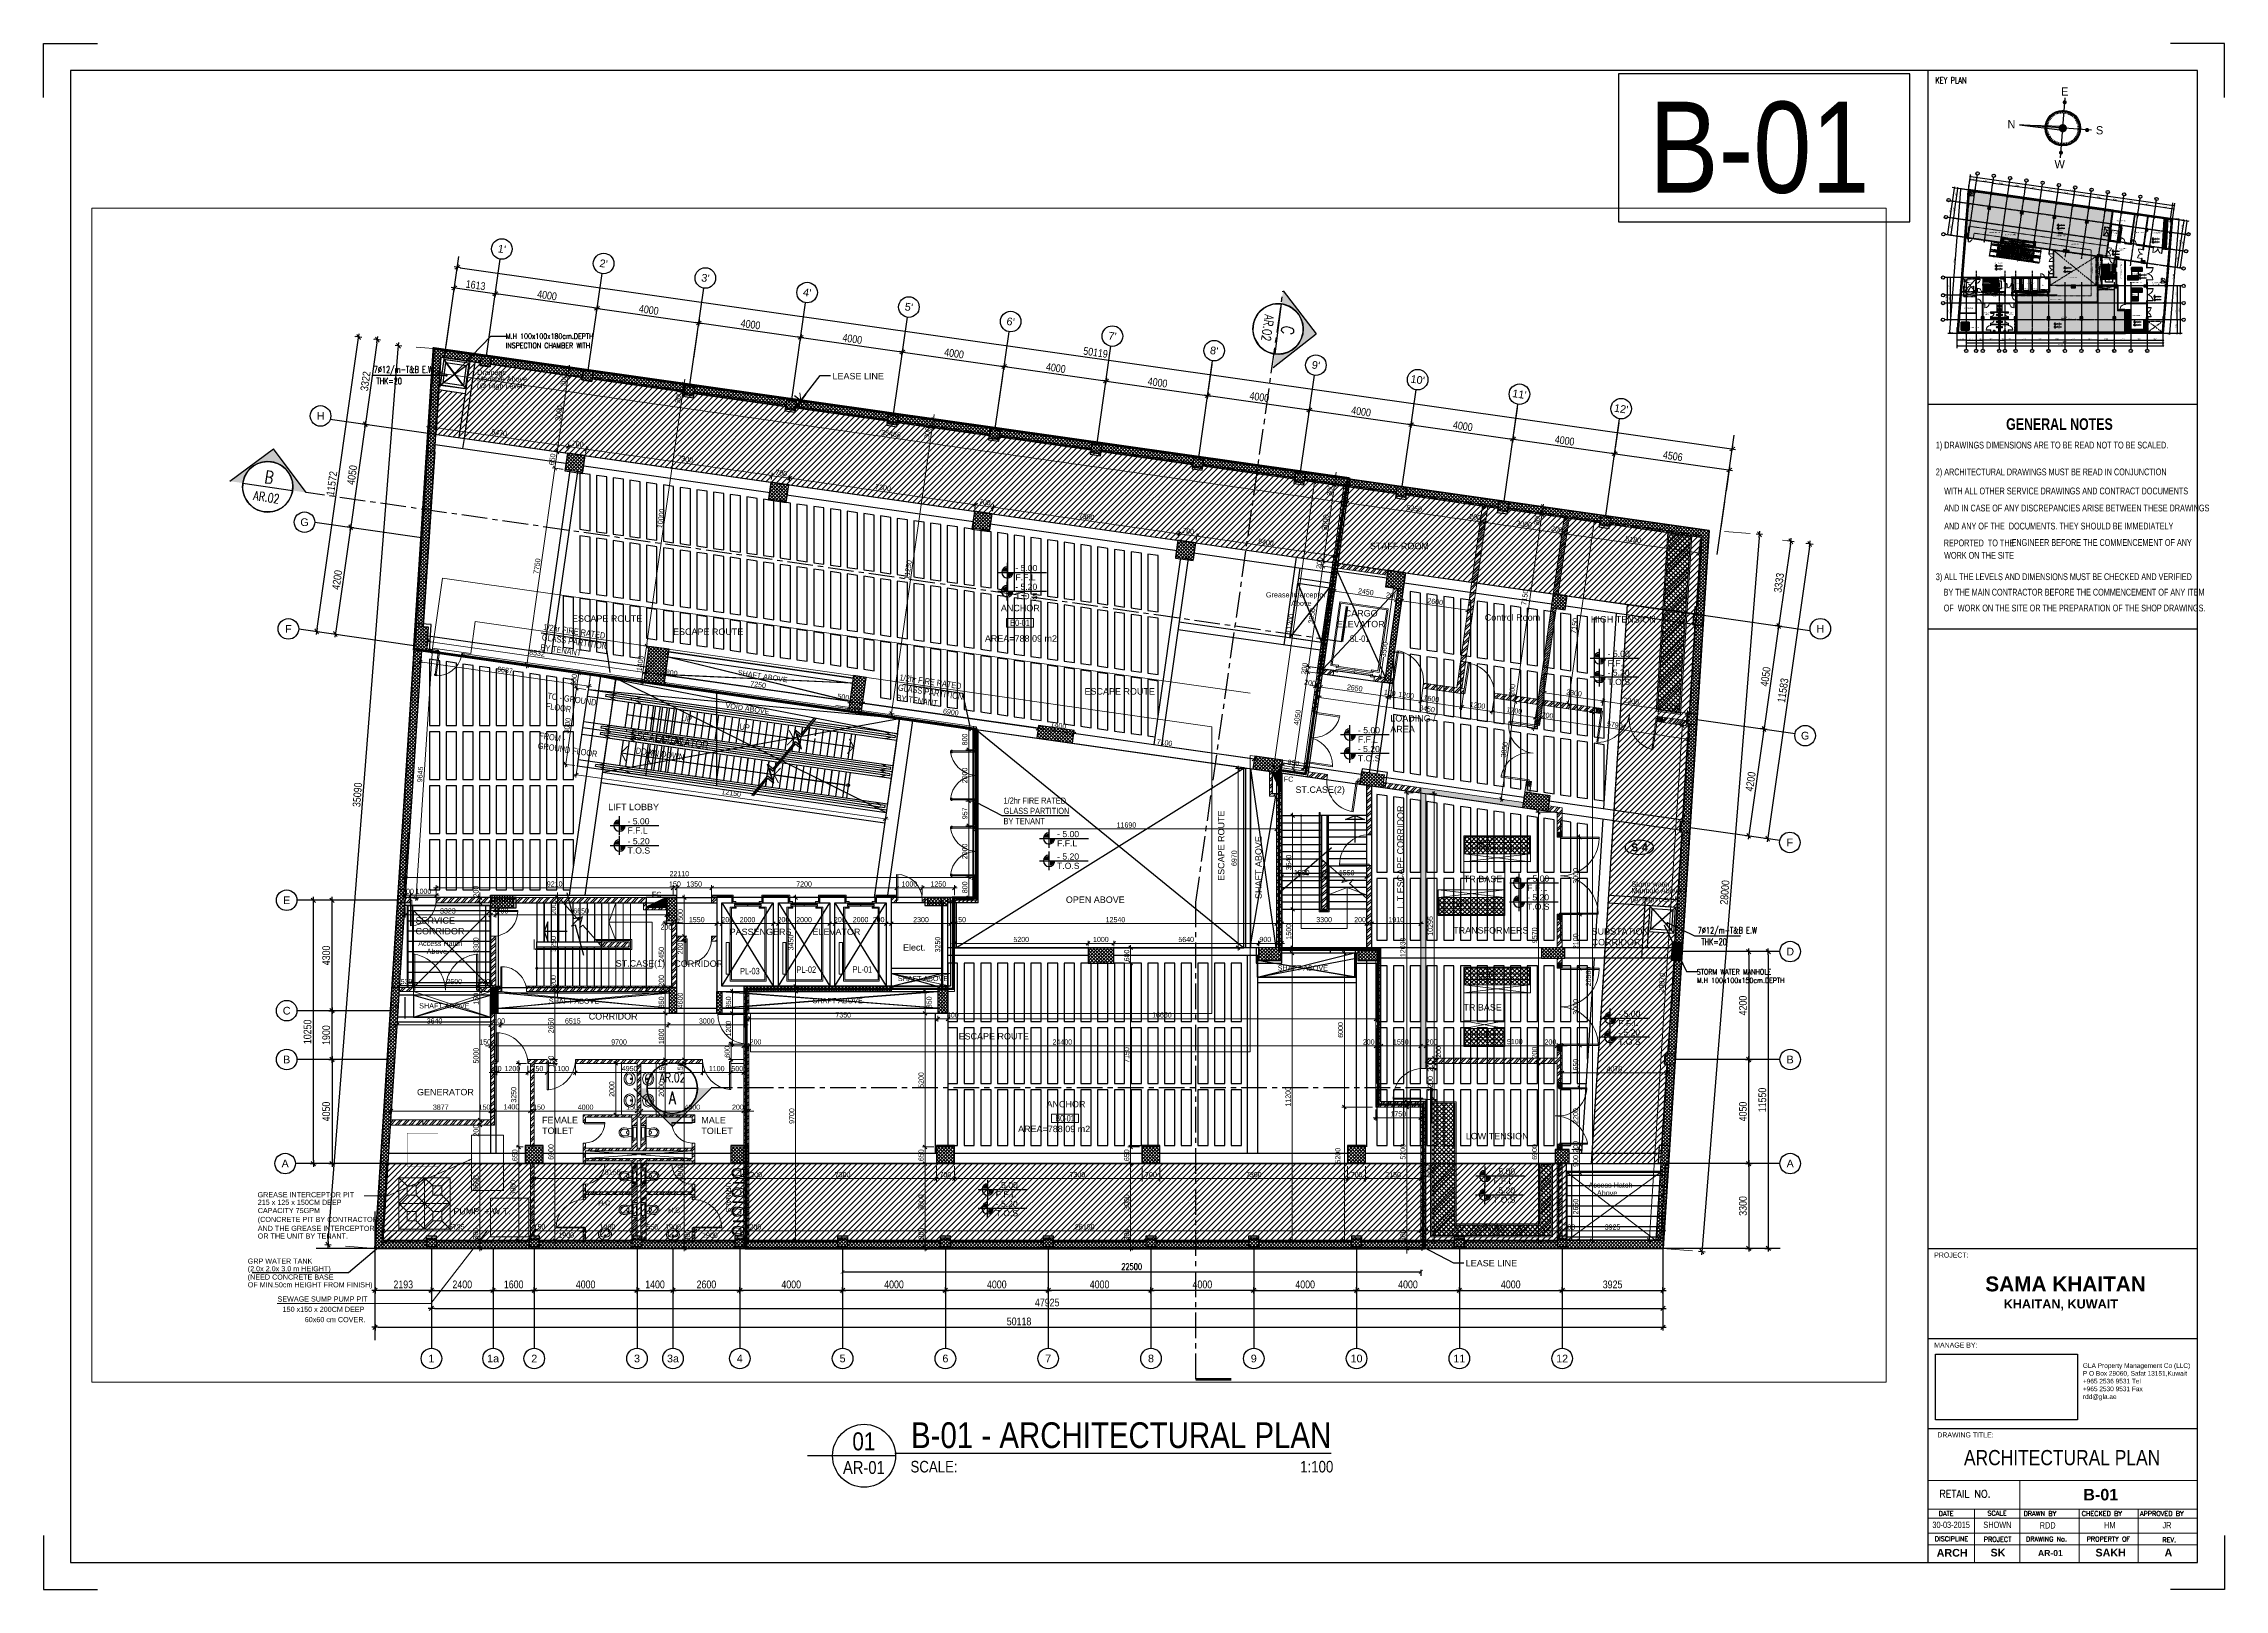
# Paper-space layout '1' of a CAD drawing. Header units: inches. Extents: x 6461 to 7309, y 133 to 734.
# The model-space entities are those that its viewports show. They can reach past a viewport. Long polylines and large blocks are cut down to what shows.
import ezdxf
from ezdxf.enums import TextEntityAlignment as Align

# ---------------------------------------------------------------- set-up
doc = ezdxf.new("R2010")
doc.units = ezdxf.units.IN
doc.header["$MEASUREMENT"] = 0
doc.set_wipeout_variables(frame=1)
for name, pattern in [('CENTER', [50.8, 31.75, -6.35, 6.35, -6.35]), ('CENTERX2', [4, 2.5, -0.5, 0.5, -0.5]), ('DASHED', [19.05, 12.7, -6.35]), ('DASHED2', [9.525, 6.35, -3.175]), ('DOT2', [3.175, 0, -3.175]), ('HIDDEN', [9.525, 6.35, -3.175]), ('HIDDEN2', [4.7625, 3.175, -1.5875]), ('PHANTOM21', [1.25, 0.625, -0.125, 0.125, -0.125, 0.125, -0.125])]:
    doc.linetypes.add(name, pattern=pattern)
for name, color, linetype in [('3742_Title-KWI-A1_POD GF$0$G-TEXT', 2, 'Continuous'), ('A-HATCH', 253, 'Continuous'), ('A-MODIFICATION 3-1-2012', 1, 'Continuous'), ('A-TEXT', 3, 'Continuous'), ('A-TEXT TITLE', 5, 'Continuous'), ('A-TITLE', 30, 'Continuous'), ('A3-TBK$0$TB5', 1, 'Continuous'), ('Axis', 9, 'CENTER'), ('AXT-1', 9, 'Continuous'), ('BS-TOILET FUR', 85, 'Continuous'), ('comm', 11, 'Continuous'), ('DI SECTION TAG', 7, 'Continuous'), ('di_ANNO-TITLE', 2, 'Continuous'), ('dim-axis', 15, 'Continuous'), ('FFNEW', 252, 'Continuous'), ('FRAME', 4, 'Continuous'), ('GLAZ', 4, 'Continuous'), ('Layer3', 3, 'DASHED'), ('LEVELS', 181, 'Continuous'), ('P-FIRE-HOSE', 8, 'PHANTOM21'), ('P-FIRE-TXT', 181, 'Continuous'), ('P-PIPE-CWS', 80, 'Continuous'), ('P-PIPE-DRA', 40, 'Continuous'), ('P-PIPE-DRA-TXT', 181, 'Continuous'), ('PL', 8, 'Continuous'), ('S-BEAM', 2, 'Continuous'), ('S-COL', 210, 'Continuous'), ('S-COL-1', 7, 'Continuous'), ('S-COL1-HT', 11, 'Continuous'), ('S-HAT', 45, 'Continuous'), ('S-REIN', 7, 'Continuous'), ('S-REIN-TXT', 3, 'Continuous'), ('S-RIBS', 43, 'HIDDEN'), ('S-SLAB-NO', 2, 'Continuous'), ('S-STR', 9, 'DASHED2'), ('S-T-REIN', 210, 'HIDDEN'), ('S-WALL', 1, 'Continuous'), ('SHAFT', 7, 'Continuous'), ('stair', 1, 'Continuous'), ('STEEL', 5, 'Continuous'), ('TAXT', 3, 'Continuous'), ('TBK', 3, 'Continuous'), ('TEXT', 181, 'Continuous'), ('THN', 1, 'Continuous'), ('TOI', 30, 'Continuous'), ('TRENCH', 8, 'Continuous'), ('VP', 8, 'Continuous'), ('wall pod', 7, 'Continuous'), ('WS-PIPE-EQP', 6, 'Continuous')]:
    doc.layers.add(name, color=color, linetype=linetype)
for name, color, linetype, lineweight in [('A-BLOCK', 43, 'Continuous', 13), ('A-CORD.PLUMB', 44, 'Continuous', 13), ('A-DIMENSION', 7, 'Continuous', 9), ('A-DOOR', 10, 'Continuous', 15), ('A-ELEVATOR', 54, 'Continuous', 5), ('A-FRAME', 5, 'Continuous', 9), ('A-GLASS', 4, 'Continuous', 5), ('A-HATCH CONCRETE', 254, 'Continuous', 5), ('A-LEASING LINE', 7, 'DASHED2', 9), ('A-LEASING NUMBER', 130, 'Continuous', 9), ('A-LEVEL', 181, 'Continuous', 9), ('A-LEVEL-CON', 74, 'Continuous', 9), ('A-LEVEL-FFL', 181, 'Continuous', 9), ('A-PROJECTION', 31, 'Continuous', 15), ('A-WALL CLADDING', 44, 'Continuous', 5), ('escape route', 8, 'HIDDEN', 15), ('wall hatch', 252, 'Continuous', 0)]:
    doc.layers.add(name, color=color, linetype=linetype, lineweight=lineweight)
doc.styles.add('03. S-COL FIRST$0$ARIAL', font='arialbd.ttf')
doc.styles.add('3742_Title-KWI-A1_POD GF$0$Arial', font='arial.ttf')
doc.styles.add('A3-TBK$0$Standard', font='romans.shx', dxfattribs={"width": 0.75})
doc.styles.add('Arch-Dim', font='romans.shx', dxfattribs={"width": 0.75})
doc.styles.add('ARIAL', font='ARIALN.TTF')
doc.styles.add('ARIAL BOLD', font='arialbd.ttf', dxfattribs={"width": 0.8})
doc.styles.add('ARIAL-N', font='ARIALN.TTF')
doc.styles.add('ARIALBOLD', font='arialbd.ttf')
doc.styles.add('BOLD-2', font='bold-2.shx', dxfattribs={"width": 0.8})
doc.styles.add('GOTHICE', font='gothice', dxfattribs={"height": 0.6})
doc.styles.add('ROMAND', font='ROMAND.shx')
doc.styles.add('ROMANS', font='romans__.ttf', dxfattribs={"width": 0.8})
doc.styles.add('SMALL', font='arialbd.ttf', dxfattribs={"height": 400})
doc.styles.add('SS', font='romand.shx', dxfattribs={"width": 0.85, "height": 200})
doc.styles.get("Standard").update_dxf_attribs({"font": 'arial.ttf'})
doc.styles.add('style1', font='arial.ttf')
doc.dimstyles.new('Annotative', dxfattribs={"dimscale": 100, "dimtxt": 2.5, "dimasz": 1.5, "dimexe": 1.5, "dimexo": 1.5, "dimgap": 0.8, "dimtad": 1, "dimdec": 0, "dimzin": 3, "dimdsep": 46, "dimtxsty": 'Arch-Dim', "dimblk": 'ARCHTICK', "dimcen": 2.5, "dimazin": 2, "dimtfac": 0.75, "dimtdec": 0, "dimtix": 1, "dimtmove": 2, "dimatfit": 3, "dimfxl": 1, "dimtolj": 1, "dimtzin": 0, "dimarcsym": 0})
doc.dimstyles.new('DIM-100', dxfattribs={"dimscale": 150, "dimtxt": 2, "dimasz": 1, "dimexe": 0.75, "dimexo": 1, "dimgap": 0.5, "dimtad": 1, "dimdec": 0, "dimzin": 11, "dimdsep": 46, "dimtxsty": 'ARIAL', "dimblk": 'R', "dimcen": 2.5, "dimdle": 1, "dimclrd": 256, "dimclre": 256, "dimclrt": 256, "dimazin": 0, "dimtfac": 1, "dimtdec": 0, "dimtix": 1, "dimtmove": 2, "dimatfit": 3, "dimldrblk": 'R', "dimtolj": 1, "dimtzin": 3, "dimlwd": -1, "dimlwe": 13, "dimarcsym": 0})
doc.dimstyles.new('ELSAYED', dxfattribs={"dimtxt": 250, "dimasz": 180, "dimexe": 0, "dimexo": 0, "dimgap": 0.025, "dimtad": 1, "dimlfac": 0.001, "dimzin": 0, "dimdsep": 46, "dimtxsty": 'SS', "dimcen": 0, "dimdle": 0.02, "dimclrd": 1, "dimclre": 1, "dimclrt": 1, "dimadec": 0, "dimazin": 0, "dimtfac": 1, "dimtix": 1, "dimtmove": 2, "dimatfit": 1, "dimfxl": 0, "dimtolj": 1, "dimtzin": 0, "dimlwe": -1, "dimarcsym": 0})
doc.dimstyles.get("Standard").update_dxf_attribs({"dimtxt": 0.18, "dimasz": 0.18, "dimexe": 0.18, "dimexo": 0.0625, "dimgap": 0.09, "dimtad": 0, "dimtih": 1, "dimtoh": 1, "dimdec": 4, "dimzin": 0, "dimdsep": 46, "dimtxsty": 'Standard', "dimcen": 0.09, "dimadec": 0, "dimazin": 0, "dimtfac": 1, "dimtdec": 4, "dimtofl": 0, "dimtmove": 0, "dimatfit": 3, "dimfxl": 1, "dimtolj": 1, "dimtzin": 0, "dimarcsym": 0})
picture_1 = doc.add_image_def('image1.jpg', size_in_pixel=(145, 67))
pattern_1 = [(45, (489160.57, -168093.92), (-132.58252, 132.58252), []), (45, (489248.96, -168093.92), (-132.58252, 132.58252), [])]
pattern_2 = [(45, (489160.57, -168093.923), (-39.7747564, 39.7747564), []), (135, (489160.57, -168093.923), (-39.7747564, -39.7747564), [])]
pattern_3 = [(45, (489185.57, -168093.92), (-132.58252, 132.58252), []), (45, (489273.96, -168093.92), (-132.58252, 132.58252), [])]
pattern_4 = [(45, (489160.55, -168093.95), (-132.58252, 132.58252), []), (45, (489248.94, -168093.95), (-132.58252, 132.58252), [])]
pattern_5 = [(45, (489133.13, -168286.77), (-132.58252, 132.58252), []), (45, (489221.52, -168286.77), (-132.58252, 132.58252), [])]
pattern_6 = [(45, (-20589.31, -164009.07), (-88.388348, 88.388348), []), (135, (-20589.31, -164009.07), (-88.388348, -88.388348), [])]
pattern_7 = [(45, (489160.57, -168093.92), (-88.388348, 88.388348), []), (135, (489160.57, -168093.92), (-88.388348, -88.388348), [])]
pattern_8 = [(45, (489160.57, -168093.92), (-66.29126, 66.29126), []), (135, (489160.57, -168093.92), (-66.29126, -66.29126), [])]
pattern_9 = [(45, (691254.36, -41876.59), (-132.58252, 132.58252), []), (45, (691342.74, -41876.59), (-132.58252, 132.58252), [])]
pattern_10 = [(45, (691254.36, -41876.585), (-66.29126, 66.29126), []), (135, (691254.36, -41876.585), (-66.29126, -66.29126), [])]
pattern_11 = [(45, (190988.5, 110389.5), (-66.291261, 66.291261), []), (135, (190988.5, 110389.5), (-66.291261, -66.291261), [])]
pattern_12 = [(45, (500265.86, -209134.59), (-132.58252, 132.58252), []), (45, (500354.24, -209134.59), (-132.58252, 132.58252), [])]
pattern_13 = [(45, (500265.856, -209134.585), (-39.7747564, 39.7747564), []), (135, (500265.856, -209134.585), (-39.7747564, -39.7747564), [])]
pattern_14 = [(45, (500290.86, -209134.59), (-132.58252, 132.58252), []), (45, (500379.24, -209134.59), (-132.58252, 132.58252), [])]
pattern_15 = [(45, (500238.42, -209327.43), (-132.58252, 132.58252), []), (45, (500326.8, -209327.43), (-132.58252, 132.58252), [])]
pattern_16 = [(45, (-9484.03, -205049.73), (-88.388348, 88.388348), []), (135, (-9484.03, -205049.73), (-88.388348, -88.388348), [])]
pattern_17 = [(45, (500265.86, -209134.59), (-88.388348, 88.388348), []), (135, (500265.86, -209134.59), (-88.388348, -88.388348), [])]
pattern_18 = [(45, (500265.86, -209134.585), (-66.29126, 66.29126), []), (135, (500265.86, -209134.585), (-66.29126, -66.29126), [])]
pattern_19 = [(45, (500265.23, -209134.585), (-66.29126, 66.29126), []), (135, (500265.23, -209134.585), (-66.29126, -66.29126), [])]
pattern_20 = [(45, (500265.23, -209134.585), (-66.29126, 66.29126), []), (135, (500265.23, -209134.585), (-66.29126, -66.29126), [])]
pattern_21 = [(45, (393264, 521461.99), (-112.2532, 112.2532), [])]

# ---------------------------------------------------------------- blocks, each defined once
blk = doc.blocks.new('TITLE')
at = {"color": 4, "style": 'BOLD-2', "oblique": 360, "width": 0.8}
for p in [(2037.54, -355.76), (2037.55, -365.68), (2037.55, -376.03)]:
    blk.add_attdef('TITEL', text='', height=6.48, rotation=0.0071, dxfattribs=at).set_placement(p, align=Align.MIDDLE)
for tag, p, height in [('SCALE', (1986.91, -482.91), 5.4), ('DRAWING-NUMBER', (1986.91, -507.1), 7.56)]:
    blk.add_attdef(tag, p, '', height=height, rotation=0.0071, dxfattribs=at)
blk = doc.blocks.new('Detail Marker Part B')
blk.add_hatch(color=7).paths.add_polyline_path([(0, -500), (0, -761), (761, -1), (0, 771), (0, 500, -1)])
at = {"color": 7}
for p in [(0, 771), (0, -761)]:
    blk.add_line(p, (761, -1), dxfattribs=at)
blk.add_circle((0, 0), 500, dxfattribs=at)
blk = doc.blocks.new('Detail Marker Part A')
blk.add_wipeout([(0, 500), (-106, 489), (-205, 456), (-281, 414), (-336, 371), (-387, 316), (-439, 239), (-475, 158), (-496, 61), (-500, 0), (-487, -116), (-457, -203), (-407, -291), (-341, -365), (-248, -434), (-164, -473), (-69, -495), (0, -500), (110, -488), (201, -458), (274, -418), (353, -354), (405, -293), (456, -205), (482, -131), (498, -44), (500, 0), (493, 87), (468, 178), (436, 245), (382, 323), (318, 386), (251, 433), (183, 465), (123, 485), (47, 498)]).dxf.layer = 'DI SECTION TAG'
at = {"layer": 'DI SECTION TAG'}
blk.add_line((-500, 0), (500, 0), dxfattribs=at)
blk.add_lwpolyline([(0, 500), (-106, 489), (-205, 456), (-281, 414), (-336, 371), (-387, 316), (-439, 239), (-475, 158), (-496, 61), (-500, 0), (-487, -116), (-457, -203), (-407, -291), (-341, -365), (-248, -434), (-164, -473), (-69, -495), (0, -500), (110, -488), (201, -458), (274, -418), (353, -354), (405, -293), (456, -205), (482, -131), (498, -44), (500, 0), (493, 87), (468, 178), (436, 245), (382, 323), (318, 386), (251, 433), (183, 465), (123, 485), (47, 498)], close=True, dxfattribs=at)
blk.add_circle((0, 0), 500, dxfattribs=at)
at = {"layer": 'DI SECTION TAG', "style": 'ROMANS', "width": 0.75}
for tag, height, p in [('DET1', 250, (0, 191)), ('DWG', 180, (7, -208))]:
    blk.add_attdef(tag, text='', height=height, dxfattribs=at).set_placement(p, align=Align.MIDDLE_CENTER)
blk = doc.blocks.new('sdfhdfh')
at = {"layer": 'TBK', "color": 30}
for p, q in [((7236.9, 438.9, -12.5), (7239.1, 468.1, -12.5)), ((7252, 452.4, -12.5), (7217, 455, -12.5)), ((7217, 455, -12.5), (7237.9, 452.5, -12.5)), ((7217, 455, -12.5), (7238, 454.4, -12.5))]:
    blk.add_line(p, q, dxfattribs=at)
at = {"layer": 'TBK', "color": 140}
for p, q in [((7230.6, 456.1, -12.5), (7229.9, 456.4, -12.5)), ((7231.3, 456.2, -12.5), (7230, 456.8, -12.5)), ((7230.9, 456.8, -12.5), (7230.2, 457.2, -12.5)), ((7231.6, 456.9, -12.5), (7230.4, 457.6, -12.5)), ((7231.3, 457.6, -12.5), (7230.7, 458, -12.5)), ((7232, 457.5, -12.5), (7230.9, 458.3, -12.5)), ((7231.8, 458.2, -12.5), (7231.2, 458.7, -12.5)), ((7232.5, 458.1, -12.5), (7231.5, 459.1, -12.5)), ((7232.3, 458.9, -12.5), (7231.8, 459.4, -12.5)), ((7233, 458.7, -12.5), (7232.1, 459.7, -12.5)), ((7232.9, 459.4, -12.5), (7232.4, 460, -12.5)), ((7233.6, 459.2, -12.5), (7232.8, 460.3, -12.5)), ((7233.6, 459.9, -12.5), (7233.2, 460.6, -12.5)), ((7234.2, 459.6, -12.5), (7233.5, 460.8, -12.5)), ((7234.3, 460.4, -12.5), (7233.9, 461, -12.5)), ((7234.9, 460, -12.5), (7234.3, 461.2, -12.5)), ((7235, 460.7, -12.5), (7234.7, 461.4, -12.5)), ((7235.6, 460.3, -12.5), (7235.1, 461.6, -12.5)), ((7235.8, 461, -12.5), (7235.6, 461.7, -12.5)), ((7236.3, 460.5, -12.5), (7236, 461.8, -12.5)), ((7236.6, 461.2, -12.5), (7236.5, 461.9, -12.5)), ((7237.1, 460.6, -12.5), (7236.9, 462, -12.5)), ((7237.4, 461.3, -12.5), (7237.4, 462, -12.5)), ((7237.8, 460.7, -12.5), (7237.8, 462.1, -12.5)), ((7238.3, 461.3, -12.5), (7238.3, 462.1, -12.5)), ((7238.6, 460.6, -12.5), (7238.7, 462, -12.5)), ((7239.1, 461.2, -12.5), (7239.2, 462, -12.5)), ((7239.4, 460.5, -12.5), (7239.6, 461.9, -12.5)), ((7239.9, 461.1, -12.5), (7240.1, 461.8, -12.5)), ((7240.1, 460.4, -12.5), (7240.5, 461.7, -12.5)), ((7240.7, 460.8, -12.5), (7240.9, 461.5, -12.5)), ((7240.8, 460.1, -12.5), (7241.3, 461.4, -12.5)), ((7241.4, 460.5, -12.5), (7241.8, 461.2, -12.5)), ((7241.5, 459.8, -12.5), (7242.2, 461, -12.5)), ((7242.1, 459.4, -12.5), (7242.9, 460.5, -12.5)), ((7242.2, 460.1, -12.5), (7242.6, 460.8, -12.5)), ((7242.7, 458.9, -12.5), (7243.6, 460, -12.5)), ((7242.8, 459.6, -12.5), (7243.3, 460.2, -12.5)), ((7243.3, 458.4, -12.5), (7244.3, 459.3, -12.5)), ((7243.5, 459.1, -12.5), (7244, 459.6, -12.5)), ((7243.8, 457.8, -12.5), (7244.9, 458.7, -12.5)), ((7244, 458.5, -12.5), (7244.6, 459, -12.5)), ((7244.2, 457.2, -12.5), (7245.4, 457.9, -12.5)), ((7244.5, 457.8, -12.5), (7245.2, 458.3, -12.5)), ((7244.6, 456.5, -12.5), (7245.8, 457.1, -12.5)), ((7244.9, 457.1, -12.5), (7245.6, 457.5, -12.5)), ((7244.9, 455.8, -12.5), (7246.2, 456.3, -12.5)), ((7245.3, 456.4, -12.5), (7246, 456.7, -12.5)), ((7230.2, 454.5, -12.5), (7229.4, 454.6, -12.5)), ((7230.8, 454, -12.5), (7229.4, 454.1, -12.5)), ((7230.1, 453.7, -12.5), (7229.4, 453.7, -12.5)), ((7230.7, 453.3, -12.5), (7229.4, 453.2, -12.5)), ((7230.2, 452.8, -12.5), (7229.4, 452.8, -12.5)), ((7230.8, 452.5, -12.5), (7229.4, 452.3, -12.5)), ((7230.9, 454.8, -12.5), (7229.5, 455, -12.5)), ((7230.3, 452, -12.5), (7229.5, 451.9, -12.5)), ((7230.4, 455.3, -12.5), (7229.6, 455.5, -12.5)), ((7230.9, 451.7, -12.5), (7229.6, 451.4, -12.5)), ((7231, 455.5, -12.5), (7229.7, 455.9, -12.5)), ((7230.4, 451.2, -12.5), (7229.7, 451, -12.5)), ((7231.2, 451, -12.5), (7229.8, 450.6, -12.5)), ((7230.7, 450.5, -12.5), (7230, 450.2, -12.5)), ((7231.4, 450.3, -12.5), (7230.2, 449.7, -12.5)), ((7231.1, 449.7, -12.5), (7230.4, 449.3, -12.5)), ((7231.8, 449.6, -12.5), (7230.6, 448.9, -12.5)), ((7231.5, 449, -12.5), (7230.9, 448.6, -12.5)), ((7232.2, 449, -12.5), (7231.1, 448.2, -12.5)), ((7232, 448.3, -12.5), (7231.4, 447.8, -12.5)), ((7232.7, 448.4, -12.5), (7231.7, 447.5, -12.5)), ((7232.5, 447.7, -12.5), (7232, 447.2, -12.5)), ((7233.3, 447.9, -12.5), (7232.4, 446.9, -12.5)), ((7233.2, 447.2, -12.5), (7232.7, 446.6, -12.5)), ((7233.9, 447.4, -12.5), (7233.1, 446.3, -12.5)), ((7233.8, 446.7, -12.5), (7233.4, 446.1, -12.5)), ((7234.5, 447, -12.5), (7233.9, 445.8, -12.5)), ((7234.6, 446.3, -12.5), (7234.2, 445.6, -12.5)), ((7235.2, 446.7, -12.5), (7234.7, 445.4, -12.5)), ((7235.3, 446, -12.5), (7235.1, 445.3, -12.5)), ((7235.9, 446.5, -12.5), (7235.5, 445.1, -12.5)), ((7236.1, 445.8, -12.5), (7235.9, 445, -12.5)), ((7236.7, 446.3, -12.5), (7236.4, 444.9, -12.5)), ((7236.9, 445.6, -12.5), (7236.8, 444.9, -12.5)), ((7237.4, 446.2, -12.5), (7237.3, 444.8, -12.5)), ((7237.7, 445.6, -12.5), (7237.7, 444.8, -12.5)), ((7238.2, 446.2, -12.5), (7238.2, 444.8, -12.5)), ((7238.6, 445.6, -12.5), (7238.6, 444.8, -12.5)), ((7238.9, 446.2, -12.5), (7239.1, 444.8, -12.5)), ((7239.4, 445.7, -12.5), (7239.5, 444.9, -12.5)), ((7239.7, 446.4, -12.5), (7240, 445, -12.5)), ((7240.2, 445.9, -12.5), (7240.4, 445.1, -12.5)), ((7240.4, 446.6, -12.5), (7240.9, 445.3, -12.5)), ((7241, 446.1, -12.5), (7241.3, 445.4, -12.5)), ((7241.1, 446.9, -12.5), (7241.7, 445.6, -12.5)), ((7241.7, 446.5, -12.5), (7242.1, 445.8, -12.5)), ((7241.8, 447.2, -12.5), (7242.5, 446, -12.5)), ((7242.4, 447.6, -12.5), (7243.2, 446.5, -12.5)), ((7242.4, 446.9, -12.5), (7242.8, 446.3, -12.5)), ((7243, 448.1, -12.5), (7243.9, 447.1, -12.5)), ((7243.1, 447.4, -12.5), (7243.6, 446.8, -12.5)), ((7243.5, 448.7, -12.5), (7244.6, 447.8, -12.5)), ((7243.7, 448, -12.5), (7244.2, 447.4, -12.5)), ((7244, 449.3, -12.5), (7245.1, 448.5, -12.5)), ((7244.2, 448.6, -12.5), (7244.8, 448.1, -12.5)), ((7244.4, 449.9, -12.5), (7245.6, 449.3, -12.5)), ((7244.7, 450.6, -12.5), (7246, 450.1, -12.5)), ((7244.7, 449.3, -12.5), (7245.3, 448.9, -12.5)), ((7245, 451.3, -12.5), (7246.3, 450.9, -12.5)), ((7245.1, 455.1, -12.5), (7246.4, 455.4, -12.5)), ((7245.1, 452.1, -12.5), (7246.5, 451.8, -12.5)), ((7245.1, 450, -12.5), (7245.8, 449.6, -12.5)), ((7245.2, 454.3, -12.5), (7246.6, 454.5, -12.5)), ((7245.2, 452.8, -12.5), (7246.6, 452.7, -12.5)), ((7245.3, 453.6, -12.5), (7246.6, 453.6, -12.5)), ((7245.4, 450.7, -12.5), (7246.1, 450.5, -12.5)), ((7245.6, 455.6, -12.5), (7246.3, 455.8, -12.5)), ((7245.6, 451.5, -12.5), (7246.4, 451.3, -12.5)), ((7245.7, 454.8, -12.5), (7246.5, 454.9, -12.5)), ((7245.8, 452.3, -12.5), (7246.6, 452.2, -12.5)), ((7245.9, 454, -12.5), (7246.6, 454, -12.5)), ((7245.9, 453.2, -12.5), (7246.6, 453.1, -12.5))]:
    blk.add_line(p, q, dxfattribs=at)
at = {"layer": 'TBK', "color": 30, "elevation": -12.5}
for points, const_width in [([(7238.9, 465.5, 1), (7239, 466.5, 1)], 0.998), ([(7237.9, 452.4, 1), (7238.1, 454.4, 1)], 2), ([(7249.8, 452, 1), (7249.9, 453, 1)], 0.998), ([(7237.1, 441, 1), (7237.1, 442, 1)], 0.998)]:
    blk.add_lwpolyline(points, format="xyb", close=True, dxfattribs=dict(at, const_width=const_width))
at = {"layer": 'TBK', "color": 5}
blk.add_circle((7238, 453.4, -12.5), 8.64, dxfattribs=at)
at = {"layer": 'TBK', "color": 30}
blk.add_solid([(7217, 455, -12.5), (7236.8, 452.7, -12.5), (7237.2, 454.4, -12.5)], dxfattribs=at)
at = {"layer": 'TBK', "color": 1, "style": 'GOTHICE'}
for s, p in [('E', (7239, 469.3, -12.5)), ('N', (7213, 453.4, -12.5)), ('S', (7255.9, 450.4, -12.5)), ('W', (7236.5, 433.9, -12.5))]:
    blk.add_text(s, height=3.99, dxfattribs=at).set_placement(p, align=Align.CENTER)
blk = doc.blocks.new('M-DOOR-1M')
at = {"layer": 'A-DOOR'}
for p, q in [((0, 958), (-42, 958)), ((-42, 0), (-42, 958)), ((0, 0), (0, 958)), ((-42, 0), (0, 0))]:
    blk.add_line(p, q, dxfattribs=at)
blk.add_arc((-42, 0), 958, 90, 180.00218, dxfattribs=at)
blk = doc.blocks.new('LEASING')
at = {"layer": 'A-LEASING NUMBER'}
blk.add_lwpolyline([(0, 0), (1057, 0), (1057, 336), (0, 336)], close=True, dxfattribs=at)
at = {"layer": 'A-LEASING NUMBER', "style": 'ARIAL'}
blk.add_attdef('4TH-01', text='', height=250, dxfattribs=at).set_placement((530, 170), align=Align.MIDDLE_CENTER)
blk = doc.blocks.new('level')
at = {"layer": 'LEVELS'}
for points in [[(43, 4), (23, 4, -0.325023), (43, 24)], [(70, -4), (50, -4), (50, -24, 0.325023)]]:
    blk.add_hatch(color=256, dxfattribs=at).paths.add_polyline_path(points)
for p, q in [((0, 0), (237, 0)), ((46, -46), (46, 46))]:
    blk.add_line(p, q, dxfattribs=at)
blk.add_arc((46, 0), 27.7, 90, 0, dxfattribs=at)
at = {"layer": 'LEVELS', "style": 'style1', "flags": 8}
for tag, p in [('+0.00', (85, 6)), ('F.F.L', (85, -39))]:
    blk.add_attdef(tag, p, '', height=30, dxfattribs=at)
blk = doc.blocks.new('FHC')
at = {"layer": 'P-FIRE-HOSE', "linetype": 'Continuous'}
blk.add_hatch(color=256, dxfattribs=at).paths.add_polyline_path([(-0.4, 0.185), (-0.4, -0.185), (0.4, 0.185)])
blk.add_line((-0.4, -0.185), (0.4, 0.185), dxfattribs=at)
blk.add_lwpolyline([(-0.4, -0.185), (0.4, -0.185), (0.4, 0.185), (-0.4, 0.185)], close=True, dxfattribs=at)
blk = doc.blocks.new('*U129')
at = {"layer": 'P-PIPE-CWS', "color": 1}
for p, q in [((0, 2), (0.32, 1.68)), ((0.32, 1.32), (0, 1)), ((0, 1), (0.32, 0.68)), ((0.32, 0.32), (0, 0)), ((1, 2), (0.68, 1.68)), ((0.68, 1.32), (1, 1)), ((1, 1), (0.68, 0.68)), ((0.68, 0.32), (1, 0)), ((1, 2), (1.32, 1.68)), ((1.32, 1.32), (1, 1)), ((1, 1), (1.32, 0.68)), ((1.32, 0.32), (1, 0)), ((2, 2), (1.68, 1.68)), ((1.68, 1.32), (2, 1)), ((2, 1), (1.68, 0.68)), ((1.68, 0.32), (2, 0))]:
    blk.add_line(p, q, dxfattribs=at)
for points in [[(0, 1), (1, 1), (1, 2), (0, 2)], [(0, 0), (1, 0), (1, 1), (0, 1)], [(0.68, 1.68), (0.68, 1.32), (0.32, 1.32), (0.32, 1.68)], [(0.68, 0.68), (0.68, 0.32), (0.32, 0.32), (0.32, 0.68)], [(1, 1), (2, 1), (2, 2), (1, 2)], [(1, 0), (2, 0), (2, 1), (1, 1)], [(1.68, 1.68), (1.68, 1.32), (1.32, 1.32), (1.32, 1.68)], [(1.68, 0.68), (1.68, 0.32), (1.32, 0.32), (1.32, 0.68)]]:
    blk.add_lwpolyline(points, close=True, dxfattribs=at)
blk = doc.blocks.new('WB')
blk.add_lwpolyline([(-254, -48, -0.113803), (-235, 33, -0.103571), (-180, 105, -0.091769), (-99, 151, -0.084871), (0, 168, -0.084871), (99, 151, -0.091769), (180, 105, -0.103571), (235, 33, -0.113803), (254, -48, -0.113803), (235, -129, -0.103571), (180, -200, -0.091769), (99, -247, -0.084871), (0, -264, -0.084871), (-99, -247, -0.091769), (-180, -200, -0.103571), (-235, -129, -0.113803)], format="xyb", close=True)
for points in [[(-194, -48, -0.161298), (-182, -10, -0.106182), (-137, 29, -0.070452), (-78, 51, -0.056719), (0, 60, -0.056719), (78, 51, -0.070452), (137, 29, -0.106182), (182, -10, -0.161298), (194, -48, -0.161298)], [(194, -48, -0.113803), (181, -102, -0.103571), (141, -155, -0.091769), (79, -190, -0.084871), (0, -204, -0.084871), (-79, -190, -0.091769), (-141, -155, -0.103571), (-181, -102, -0.113803), (-194, -48, -0.113803)]]:
    blk.add_lwpolyline(points, format="xyb")
blk.add_circle((0, 0), 30)
blk = doc.blocks.new('159')
at = {"layer": 'A-CORD.PLUMB', "ltscale": 0.5}
for p, q in [((-499019596, -238984091), (-499019771, -238984072)), ((-499019404, -238984055), (-499019739, -238984012)), ((-499019541, -238984153), (-499019541, -238984292)), ((-499019374, -238984055), (-499019344, -238984055)), ((-499019596, -238984354), (-499019771, -238984374)), ((-499019404, -238984390), (-499019739, -238984433)), ((-499019374, -238984390, 0), (-499019344, -238984390))]:
    blk.add_line(p, q, dxfattribs=at)
at = {"layer": 'A-CORD.PLUMB', "ltscale": 0.4}
blk.add_line((-499019374, -238983892, 0), (-499019374, -238984542, 0), dxfattribs=at)
at = {"layer": 'A-CORD.PLUMB', "linetype": 'Continuous'}
for p, q in [((-499019374, -238983892, 0), (-499019174, -238983892, 0)), ((-499019174, -238983892, 0), (-499019174, -238984542, 0)), ((-499019174, -238984542, 0), (-499019374, -238984542, 0))]:
    blk.add_line(p, q, dxfattribs=at)
at = {"layer": 'A-CORD.PLUMB', "ltscale": 0.5}
blk.add_lwpolyline([(-499019221, -238984473), (-499019324, -238984473, -0.414214), (-499019344, -238984453), (-499019344, -238983993, -0.414214), (-499019324, -238983973), (-499019221, -238983973, -0.414214), (-499019201, -238983993), (-499019201, -238984453, -0.414214)], format="xyb", close=True, dxfattribs=at)
for centre, radius, start, end in [((-499019766, -238984223), 213, 82.62513, 277.37487), ((-499019766, -238984223), 151, 91.68546, 180), ((-499019570, -238984223), 75.1, 67.06876, 292.93124), ((-499019604, -238984153), 62.5, 0, 82.62513), ((-499019766, -238984223), 151, 180, 268.31454), ((-499019604, -238984292), 62.5, 277.37487, 0)]:
    blk.add_arc(centre, radius, start, end, dxfattribs=at)
blk = doc.blocks.new('R')
for p, q in [((-1.05, 0), (1.05, 0)), ((0, -1.05), (0, 1.05))]:
    blk.add_line(p, q)
at = {"color": 4, "lineweight": 13}
blk.add_line((-0.71, -0.71), (0.71, 0.71), dxfattribs=at)
blk = doc.blocks.new('*D19')
at = {"layer": 'Defpoints', "color": 0, "transparency": 16777216}
for p in [(-19925, -686), (-19925, -1634), (-15925, -686)]:
    blk.add_point(p, dxfattribs=at)
at = {"layer": 'dim-axis', "color": 5, "linetype": 'DOT2', "lineweight": 13, "transparency": 16777216}
for p, q in [((-19925, -761), (-19925, -1747)), ((-15925, -761), (-15925, -1747))]:
    blk.add_line(p, q, dxfattribs=at)
at = {"layer": 'dim-axis', "color": 5, "transparency": 16777216}
blk.add_line((-16045, -1634), (-19805, -1634), dxfattribs=at)
at = {"layer": 'dim-axis', "color": 5, "transparency": 16777216, "xscale": 120, "yscale": 120, "zscale": 120, "rotation": 180}
blk.add_blockref('R', (-19925, -1634), dxfattribs=at)
at = {"layer": 'dim-axis', "color": 5, "transparency": 16777216, "xscale": 120, "yscale": 120, "zscale": 120}
blk.add_blockref('R', (-15925, -1634), dxfattribs=at)
at = {"layer": 'dim-axis', "color": 1, "transparency": 16777216, "insert": (-17925, -1406), "char_height": 300, "attachment_point": 5, "style": 'ARIAL'}
blk.add_mtext('\\A1;4000', dxfattribs=at)
blk = doc.blocks.new('*D20')
at = {"layer": 'Defpoints', "color": 0, "transparency": 16777216}
for p in [(-23925, -686), (-23925, -1634), (-19925, -686)]:
    blk.add_point(p, dxfattribs=at)
at = {"layer": 'dim-axis', "color": 5, "linetype": 'DOT2', "lineweight": 13, "transparency": 16777216}
for p, q in [((-23925, -761), (-23925, -1747)), ((-19925, -761), (-19925, -1747))]:
    blk.add_line(p, q, dxfattribs=at)
at = {"layer": 'dim-axis', "color": 5, "transparency": 16777216}
blk.add_line((-20045, -1634), (-23805, -1634), dxfattribs=at)
at = {"layer": 'dim-axis', "color": 5, "transparency": 16777216, "xscale": 120, "yscale": 120, "zscale": 120, "rotation": 180}
blk.add_blockref('R', (-23925, -1634), dxfattribs=at)
at = {"layer": 'dim-axis', "color": 5, "transparency": 16777216, "xscale": 120, "yscale": 120, "zscale": 120}
blk.add_blockref('R', (-19925, -1634), dxfattribs=at)
at = {"layer": 'dim-axis', "color": 1, "transparency": 16777216, "insert": (-21925, -1406), "char_height": 300, "attachment_point": 5, "style": 'ARIAL'}
blk.add_mtext('\\A1;4000', dxfattribs=at)
blk = doc.blocks.new('*D21')
at = {"layer": 'Defpoints', "color": 0, "transparency": 16777216}
for p in [(-27925, -686), (-27925, -1634), (-23925, -686)]:
    blk.add_point(p, dxfattribs=at)
at = {"layer": 'dim-axis', "color": 5, "linetype": 'DOT2', "lineweight": 13, "transparency": 16777216}
for p, q in [((-27925, -761), (-27925, -1747)), ((-23925, -761), (-23925, -1747))]:
    blk.add_line(p, q, dxfattribs=at)
at = {"layer": 'dim-axis', "color": 5, "transparency": 16777216}
blk.add_line((-24045, -1634), (-27805, -1634), dxfattribs=at)
at = {"layer": 'dim-axis', "color": 5, "transparency": 16777216, "xscale": 120, "yscale": 120, "zscale": 120, "rotation": 180}
blk.add_blockref('R', (-27925, -1634), dxfattribs=at)
at = {"layer": 'dim-axis', "color": 5, "transparency": 16777216, "xscale": 120, "yscale": 120, "zscale": 120}
blk.add_blockref('R', (-23925, -1634), dxfattribs=at)
at = {"layer": 'dim-axis', "color": 1, "transparency": 16777216, "insert": (-25925, -1406), "char_height": 300, "attachment_point": 5, "style": 'ARIAL'}
blk.add_mtext('\\A1;4000', dxfattribs=at)
blk = doc.blocks.new('*D22')
at = {"layer": 'Defpoints', "color": 0, "transparency": 16777216}
for p in [(-31925, -686), (-31925, -1634), (-27925, -686)]:
    blk.add_point(p, dxfattribs=at)
at = {"layer": 'dim-axis', "color": 5, "linetype": 'DOT2', "lineweight": 13, "transparency": 16777216}
for p, q in [((-31925, -761), (-31925, -1747)), ((-27925, -761), (-27925, -1747))]:
    blk.add_line(p, q, dxfattribs=at)
at = {"layer": 'dim-axis', "color": 5, "transparency": 16777216}
blk.add_line((-28045, -1634), (-31805, -1634), dxfattribs=at)
at = {"layer": 'dim-axis', "color": 5, "transparency": 16777216, "xscale": 120, "yscale": 120, "zscale": 120, "rotation": 180}
blk.add_blockref('R', (-31925, -1634), dxfattribs=at)
at = {"layer": 'dim-axis', "color": 5, "transparency": 16777216, "xscale": 120, "yscale": 120, "zscale": 120}
blk.add_blockref('R', (-27925, -1634), dxfattribs=at)
at = {"layer": 'dim-axis', "color": 1, "transparency": 16777216, "insert": (-29925, -1406), "char_height": 300, "attachment_point": 5, "style": 'ARIAL'}
blk.add_mtext('\\A1;4000', dxfattribs=at)
blk = doc.blocks.new('*D23')
at = {"layer": 'Defpoints', "color": 0, "transparency": 16777216}
for p in [(-35925, -686), (-35925, -1634), (-31925, -686)]:
    blk.add_point(p, dxfattribs=at)
at = {"layer": 'dim-axis', "color": 5, "linetype": 'DOT2', "lineweight": 13, "transparency": 16777216}
for p, q in [((-35925, -761), (-35925, -1747)), ((-31925, -761), (-31925, -1747))]:
    blk.add_line(p, q, dxfattribs=at)
at = {"layer": 'dim-axis', "color": 5, "transparency": 16777216}
blk.add_line((-32045, -1634), (-35805, -1634), dxfattribs=at)
at = {"layer": 'dim-axis', "color": 5, "transparency": 16777216, "xscale": 120, "yscale": 120, "zscale": 120, "rotation": 180}
blk.add_blockref('R', (-35925, -1634), dxfattribs=at)
at = {"layer": 'dim-axis', "color": 5, "transparency": 16777216, "xscale": 120, "yscale": 120, "zscale": 120}
blk.add_blockref('R', (-31925, -1634), dxfattribs=at)
at = {"layer": 'dim-axis', "color": 1, "transparency": 16777216, "insert": (-33925, -1406), "char_height": 300, "attachment_point": 5, "style": 'ARIAL'}
blk.add_mtext('\\A1;4000', dxfattribs=at)
blk = doc.blocks.new('*D24')
at = {"layer": 'Defpoints', "color": 0, "transparency": 16777216}
for p in [(-38525, -686), (-38525, -1634), (-35925, -686)]:
    blk.add_point(p, dxfattribs=at)
at = {"layer": 'dim-axis', "color": 5, "linetype": 'DOT2', "lineweight": 13, "transparency": 16777216}
for p, q in [((-38525, -761), (-38525, -1747)), ((-35925, -761), (-35925, -1747))]:
    blk.add_line(p, q, dxfattribs=at)
at = {"layer": 'dim-axis', "color": 5, "transparency": 16777216}
blk.add_line((-36045, -1634), (-38405, -1634), dxfattribs=at)
at = {"layer": 'dim-axis', "color": 5, "transparency": 16777216, "xscale": 120, "yscale": 120, "zscale": 120, "rotation": 180}
blk.add_blockref('R', (-38525, -1634), dxfattribs=at)
at = {"layer": 'dim-axis', "color": 5, "transparency": 16777216, "xscale": 120, "yscale": 120, "zscale": 120}
blk.add_blockref('R', (-35925, -1634), dxfattribs=at)
at = {"layer": 'dim-axis', "color": 1, "transparency": 16777216, "insert": (-37225, -1406), "char_height": 300, "attachment_point": 5, "style": 'ARIAL'}
blk.add_mtext('\\A1;2600', dxfattribs=at)
blk = doc.blocks.new('*D25')
at = {"layer": 'Defpoints', "color": 0, "transparency": 16777216}
for p in [(-43925, -686), (-43925, -1634), (-39925, -686)]:
    blk.add_point(p, dxfattribs=at)
at = {"layer": 'dim-axis', "color": 5, "linetype": 'DOT2', "lineweight": 13, "transparency": 16777216}
for p, q in [((-43925, -761), (-43925, -1747)), ((-39925, -761), (-39925, -1747))]:
    blk.add_line(p, q, dxfattribs=at)
at = {"layer": 'dim-axis', "color": 5, "transparency": 16777216}
blk.add_line((-40045, -1634), (-43805, -1634), dxfattribs=at)
at = {"layer": 'dim-axis', "color": 5, "transparency": 16777216, "xscale": 120, "yscale": 120, "zscale": 120, "rotation": 180}
blk.add_blockref('R', (-43925, -1634), dxfattribs=at)
at = {"layer": 'dim-axis', "color": 5, "transparency": 16777216, "xscale": 120, "yscale": 120, "zscale": 120}
blk.add_blockref('R', (-39925, -1634), dxfattribs=at)
at = {"layer": 'dim-axis', "color": 1, "transparency": 16777216, "insert": (-41925, -1406), "char_height": 300, "attachment_point": 5, "style": 'ARIAL'}
blk.add_mtext('\\A1;4000', dxfattribs=at)
blk = doc.blocks.new('*D26')
at = {"layer": 'Defpoints', "color": 0, "transparency": 16777216}
for p in [(-47925, -686), (-45525, -686), (-45525, -1634)]:
    blk.add_point(p, dxfattribs=at)
at = {"layer": 'dim-axis', "color": 5, "linetype": 'DOT2', "lineweight": 13, "transparency": 16777216}
for p, q in [((-47925, -761), (-47925, -1747)), ((-45525, -761), (-45525, -1747))]:
    blk.add_line(p, q, dxfattribs=at)
at = {"layer": 'dim-axis', "color": 5, "transparency": 16777216}
blk.add_line((-47805, -1634), (-45645, -1634), dxfattribs=at)
at = {"layer": 'dim-axis', "color": 5, "transparency": 16777216, "xscale": 120, "yscale": 120, "zscale": 120, "rotation": 180}
blk.add_blockref('R', (-47925, -1634), dxfattribs=at)
at = {"layer": 'dim-axis', "color": 5, "transparency": 16777216, "xscale": 120, "yscale": 120, "zscale": 120}
blk.add_blockref('R', (-45525, -1634), dxfattribs=at)
at = {"layer": 'dim-axis', "color": 1, "transparency": 16777216, "insert": (-46725, -1406), "char_height": 300, "attachment_point": 5, "style": 'ARIAL'}
blk.add_mtext('\\A1;2400', dxfattribs=at)
blk = doc.blocks.new('*D27')
at = {"layer": 'Defpoints', "color": 0, "transparency": 16777216}
for p in [(2627, 11550), (2627, 7350), (3338, 7350)]:
    blk.add_point(p, dxfattribs=at)
at = {"layer": 'dim-axis', "color": 5, "linetype": 'DOT2', "lineweight": 13, "transparency": 16777216}
for p, q in [((2702, 11550), (3450, 11550)), ((2702, 7350), (3450, 7350))]:
    blk.add_line(p, q, dxfattribs=at)
at = {"layer": 'dim-axis', "color": 5, "transparency": 16777216}
blk.add_line((3338, 11430), (3338, 7470), dxfattribs=at)
at = {"layer": 'dim-axis', "color": 5, "transparency": 16777216, "xscale": 120, "yscale": 120, "zscale": 120}
for p, rotation in [((3338, 11550), 90), ((3338, 7350), 270)]:
    blk.add_blockref('R', p, dxfattribs=dict(at, rotation=rotation))
at = {"layer": 'dim-axis', "color": 1, "transparency": 16777216, "insert": (3109, 9450), "char_height": 300, "attachment_point": 5, "rotation": 90, "style": 'ARIAL'}
blk.add_mtext('\\A1;4200', dxfattribs=at)
blk = doc.blocks.new('*D28')
at = {"layer": 'Defpoints', "color": 0, "transparency": 16777216}
for p in [(2627, 7350), (3338, 7350), (2627, 3300)]:
    blk.add_point(p, dxfattribs=at)
at = {"layer": 'dim-axis', "color": 5, "linetype": 'DOT2', "lineweight": 13, "transparency": 16777216}
for p, q in [((2702, 7350), (3450, 7350)), ((2702, 3300), (3450, 3300))]:
    blk.add_line(p, q, dxfattribs=at)
at = {"layer": 'dim-axis', "color": 5, "transparency": 16777216}
blk.add_line((3338, 3420), (3338, 7230), dxfattribs=at)
at = {"layer": 'dim-axis', "color": 5, "transparency": 16777216, "xscale": 120, "yscale": 120, "zscale": 120}
for p, rotation in [((3338, 7350), 90), ((3338, 3300), 270)]:
    blk.add_blockref('R', p, dxfattribs=dict(at, rotation=rotation))
at = {"layer": 'dim-axis', "color": 1, "transparency": 16777216, "insert": (3109, 5325), "char_height": 300, "attachment_point": 5, "rotation": 90, "style": 'ARIAL'}
blk.add_mtext('\\A1;4050', dxfattribs=at)
blk = doc.blocks.new('*D29')
at = {"layer": 'Defpoints', "color": 0, "transparency": 16777216}
for p in [(-133, 0), (2627, 3300), (3338, 0)]:
    blk.add_point(p, dxfattribs=at)
at = {"layer": 'dim-axis', "color": 5, "linetype": 'DOT2', "lineweight": 13, "transparency": 16777216}
for p, q in [((-58, 0), (3450, 0)), ((2702, 3300), (3450, 3300))]:
    blk.add_line(p, q, dxfattribs=at)
at = {"layer": 'dim-axis', "color": 5, "transparency": 16777216}
blk.add_line((3338, 3180), (3338, 120), dxfattribs=at)
at = {"layer": 'dim-axis', "color": 5, "transparency": 16777216, "xscale": 120, "yscale": 120, "zscale": 120}
for p, rotation in [((3338, 3300), 90), ((3338, 0), 270)]:
    blk.add_blockref('R', p, dxfattribs=dict(at, rotation=rotation))
at = {"layer": 'dim-axis', "color": 1, "transparency": 16777216, "insert": (3109, 1650), "char_height": 300, "attachment_point": 5, "rotation": 90, "style": 'ARIAL'}
blk.add_mtext('\\A1;3300', dxfattribs=at)
blk = doc.blocks.new('*D30')
at = {"layer": 'Defpoints', "color": 0, "transparency": 16777216}
for p in [(-15925, -686), (-11925, -686), (-11925, -1634)]:
    blk.add_point(p, dxfattribs=at)
at = {"layer": 'dim-axis', "color": 5, "linetype": 'DOT2', "lineweight": 13, "transparency": 16777216}
for p, q in [((-15925, -761), (-15925, -1747)), ((-11925, -761), (-11925, -1747))]:
    blk.add_line(p, q, dxfattribs=at)
at = {"layer": 'dim-axis', "color": 5, "transparency": 16777216}
blk.add_line((-15805, -1634), (-12045, -1634), dxfattribs=at)
at = {"layer": 'dim-axis', "color": 5, "transparency": 16777216, "xscale": 120, "yscale": 120, "zscale": 120, "rotation": 180}
blk.add_blockref('R', (-15925, -1634), dxfattribs=at)
at = {"layer": 'dim-axis', "color": 5, "transparency": 16777216, "xscale": 120, "yscale": 120, "zscale": 120}
blk.add_blockref('R', (-11925, -1634), dxfattribs=at)
at = {"layer": 'dim-axis', "color": 1, "transparency": 16777216, "insert": (-13925, -1406), "char_height": 300, "attachment_point": 5, "style": 'ARIAL'}
blk.add_mtext('\\A1;4000', dxfattribs=at)
blk = doc.blocks.new('*D31')
at = {"layer": 'Defpoints', "color": 0, "transparency": 16777216}
for p in [(-11925, -686), (-7925, -686), (-7925, -1634)]:
    blk.add_point(p, dxfattribs=at)
at = {"layer": 'dim-axis', "color": 5, "linetype": 'DOT2', "lineweight": 13, "transparency": 16777216}
for p, q in [((-11925, -761), (-11925, -1747)), ((-7925, -761), (-7925, -1747))]:
    blk.add_line(p, q, dxfattribs=at)
at = {"layer": 'dim-axis', "color": 5, "transparency": 16777216}
blk.add_line((-11805, -1634), (-8045, -1634), dxfattribs=at)
at = {"layer": 'dim-axis', "color": 5, "transparency": 16777216, "xscale": 120, "yscale": 120, "zscale": 120, "rotation": 180}
blk.add_blockref('R', (-11925, -1634), dxfattribs=at)
at = {"layer": 'dim-axis', "color": 5, "transparency": 16777216, "xscale": 120, "yscale": 120, "zscale": 120}
blk.add_blockref('R', (-7925, -1634), dxfattribs=at)
at = {"layer": 'dim-axis', "color": 1, "transparency": 16777216, "insert": (-9925, -1406), "char_height": 300, "attachment_point": 5, "style": 'ARIAL'}
blk.add_mtext('\\A1;4000', dxfattribs=at)
blk = doc.blocks.new('*D32')
at = {"layer": 'Defpoints', "color": 0, "transparency": 16777216}
for p in [(-7925, -686), (-3925, -686), (-3925, -1634)]:
    blk.add_point(p, dxfattribs=at)
at = {"layer": 'dim-axis', "color": 5, "linetype": 'DOT2', "lineweight": 13, "transparency": 16777216}
for p, q in [((-7925, -761), (-7925, -1747)), ((-3925, -761), (-3925, -1747))]:
    blk.add_line(p, q, dxfattribs=at)
at = {"layer": 'dim-axis', "color": 5, "transparency": 16777216}
blk.add_line((-7805, -1634), (-4045, -1634), dxfattribs=at)
at = {"layer": 'dim-axis', "color": 5, "transparency": 16777216, "xscale": 120, "yscale": 120, "zscale": 120, "rotation": 180}
blk.add_blockref('R', (-7925, -1634), dxfattribs=at)
at = {"layer": 'dim-axis', "color": 5, "transparency": 16777216, "xscale": 120, "yscale": 120, "zscale": 120}
blk.add_blockref('R', (-3925, -1634), dxfattribs=at)
at = {"layer": 'dim-axis', "color": 1, "transparency": 16777216, "insert": (-5925, -1406), "char_height": 300, "attachment_point": 5, "style": 'ARIAL'}
blk.add_mtext('\\A1;4000', dxfattribs=at)
blk = doc.blocks.new('*D33')
at = {"layer": 'Defpoints', "color": 0, "transparency": 16777216}
for p in [(-3925, -686), (0, 0), (0, -1634)]:
    blk.add_point(p, dxfattribs=at)
at = {"layer": 'dim-axis', "color": 5, "linetype": 'DOT2', "lineweight": 13, "transparency": 16777216}
for p, q in [((-3925, -761), (-3925, -1747)), ((0, -75), (0, -1747))]:
    blk.add_line(p, q, dxfattribs=at)
at = {"layer": 'dim-axis', "color": 5, "transparency": 16777216}
blk.add_line((-3805, -1634), (-120, -1634), dxfattribs=at)
at = {"layer": 'dim-axis', "color": 5, "transparency": 16777216, "xscale": 120, "yscale": 120, "zscale": 120, "rotation": 180}
blk.add_blockref('R', (-3925, -1634), dxfattribs=at)
at = {"layer": 'dim-axis', "color": 5, "transparency": 16777216, "xscale": 120, "yscale": 120, "zscale": 120}
blk.add_blockref('R', (0, -1634), dxfattribs=at)
at = {"layer": 'dim-axis', "color": 1, "transparency": 16777216, "insert": (-1962, -1406), "char_height": 300, "attachment_point": 5, "style": 'ARIAL'}
blk.add_mtext('\\A1;3925', dxfattribs=at)
blk = doc.blocks.new('*D34')
at = {"layer": 'Defpoints', "color": 0, "transparency": 16777216}
for p in [(-45525, -1291), (-43925, -1291), (-43925, -1634)]:
    blk.add_point(p, dxfattribs=at)
at = {"layer": 'dim-axis', "color": 5, "linetype": 'DOT2', "lineweight": 13, "transparency": 16777216}
for p, q in [((-45525, -1366), (-45525, -1747)), ((-43925, -1366), (-43925, -1747))]:
    blk.add_line(p, q, dxfattribs=at)
at = {"layer": 'dim-axis', "color": 5, "transparency": 16777216}
blk.add_line((-45405, -1634), (-44045, -1634), dxfattribs=at)
at = {"layer": 'dim-axis', "color": 5, "transparency": 16777216, "xscale": 120, "yscale": 120, "zscale": 120, "rotation": 180}
blk.add_blockref('R', (-45525, -1634), dxfattribs=at)
at = {"layer": 'dim-axis', "color": 5, "transparency": 16777216, "xscale": 120, "yscale": 120, "zscale": 120}
blk.add_blockref('R', (-43925, -1634), dxfattribs=at)
at = {"layer": 'dim-axis', "color": 1, "transparency": 16777216, "insert": (-44725, -1406), "char_height": 300, "attachment_point": 5, "style": 'ARIAL'}
blk.add_mtext('\\A1;1600', dxfattribs=at)
blk = doc.blocks.new('*D35')
at = {"layer": 'Defpoints', "color": 0, "transparency": 16777216}
for p in [(-39925, -1291), (-38525, -1185), (-38525, -1634)]:
    blk.add_point(p, dxfattribs=at)
at = {"layer": 'dim-axis', "color": 5, "linetype": 'DOT2', "lineweight": 13, "transparency": 16777216}
for p, q in [((-39925, -1366), (-39925, -1747)), ((-38525, -1260), (-38525, -1747))]:
    blk.add_line(p, q, dxfattribs=at)
at = {"layer": 'dim-axis', "color": 5, "transparency": 16777216}
blk.add_line((-39805, -1634), (-38645, -1634), dxfattribs=at)
at = {"layer": 'dim-axis', "color": 5, "transparency": 16777216, "xscale": 120, "yscale": 120, "zscale": 120, "rotation": 180}
blk.add_blockref('R', (-39925, -1634), dxfattribs=at)
at = {"layer": 'dim-axis', "color": 5, "transparency": 16777216, "xscale": 120, "yscale": 120, "zscale": 120}
blk.add_blockref('R', (-38525, -1634), dxfattribs=at)
at = {"layer": 'dim-axis', "color": 1, "transparency": 16777216, "insert": (-39225, -1406), "char_height": 300, "attachment_point": 5, "style": 'ARIAL'}
blk.add_mtext('\\A1;1400', dxfattribs=at)
blk = doc.blocks.new('*D36')
at = {"layer": 'Defpoints', "color": 0, "transparency": 16777216}
for p in [(-51791, 9250), (-51791, 9250), (-51757, 7350)]:
    blk.add_point(p, dxfattribs=at)
at = {"layer": 'dim-axis', "color": 5, "linetype": 'DOT2', "lineweight": 13, "transparency": 16777216}
for p, q in [((-51866, 9250), (-51903, 9250)), ((-51832, 7350), (-51903, 7350))]:
    blk.add_line(p, q, dxfattribs=at)
at = {"layer": 'dim-axis', "color": 5, "transparency": 16777216}
blk.add_line((-51791, 7470), (-51791, 9130), dxfattribs=at)
at = {"layer": 'dim-axis', "color": 5, "transparency": 16777216, "xscale": 120, "yscale": 120, "zscale": 120}
for p, rotation in [((-51791, 9250), 90), ((-51791, 7350), 270)]:
    blk.add_blockref('R', p, dxfattribs=dict(at, rotation=rotation))
at = {"layer": 'dim-axis', "color": 1, "transparency": 16777216, "insert": (-52019, 8300), "char_height": 300, "attachment_point": 5, "rotation": 90, "style": 'ARIAL'}
blk.add_mtext('\\A1;1900', dxfattribs=at)
blk = doc.blocks.new('*D37')
at = {"layer": 'Defpoints', "color": 0, "transparency": 16777216}
for p in [(-47035, 37377), (-47035, 37377), (-45452, 37053)]:
    blk.add_point(p, dxfattribs=at)
at = {"layer": 'dim-axis', "color": 5, "linetype": 'DOT2', "lineweight": 13, "transparency": 16777216}
for p, q in [((-47025, 37451), (-47019, 37488)), ((-45441, 37127), (-45422, 37260))]:
    blk.add_line(p, q, dxfattribs=at)
at = {"layer": 'dim-axis', "color": 5, "transparency": 16777216}
blk.add_line((-45557, 37166), (-46916, 37360), dxfattribs=at)
at = {"layer": 'dim-axis', "color": 5, "transparency": 16777216, "xscale": 120, "yscale": 120, "zscale": 120}
for p, rotation in [((-47035, 37377), 171.873611255054), ((-45438, 37149), 351.8736112550541)]:
    blk.add_blockref('R', p, dxfattribs=dict(at, rotation=rotation))
at = {"layer": 'dim-axis', "color": 1, "transparency": 16777216, "insert": (-46204, 37489), "char_height": 300, "attachment_point": 5, "rotation": 351.87361, "style": 'ARIAL'}
blk.add_mtext('\\A1;1613', dxfattribs=at)
blk = doc.blocks.new('*D38')
at = {"layer": 'Defpoints', "color": 0, "transparency": 16777216}
for p in [(-41518, 36301), (-37518, 36018), (-37518, 36018)]:
    blk.add_point(p, dxfattribs=at)
at = {"layer": 'dim-axis', "color": 5, "linetype": 'DOT2', "lineweight": 13, "transparency": 16777216}
for p, q in [((-41508, 36375), (-41462, 36695)), ((-37508, 36092), (-37502, 36129))]:
    blk.add_line(p, q, dxfattribs=at)
at = {"layer": 'dim-axis', "color": 5, "transparency": 16777216}
blk.add_line((-41359, 36567), (-37637, 36035), dxfattribs=at)
at = {"layer": 'dim-axis', "color": 5, "transparency": 16777216, "xscale": 120, "yscale": 120, "zscale": 120}
for p, rotation in [((-41478, 36584), 171.873611255054), ((-37518, 36018), 351.8736112550541)]:
    blk.add_blockref('R', p, dxfattribs=dict(at, rotation=rotation))
at = {"layer": 'dim-axis', "color": 1, "transparency": 16777216, "insert": (-39466, 36527), "char_height": 300, "attachment_point": 5, "rotation": 351.87361, "style": 'ARIAL'}
blk.add_mtext('\\A1;4000', dxfattribs=at)
blk = doc.blocks.new('*D39')
at = {"layer": 'Defpoints', "color": 0, "transparency": 16777216}
for p in [(-37735, 34503), (-33558, 35453), (-33558, 35453)]:
    blk.add_point(p, dxfattribs=at)
at = {"layer": 'dim-axis', "color": 5, "linetype": 'DOT2', "lineweight": 13, "transparency": 16777216}
for p, q in [((-37724, 34577), (-37502, 36129)), ((-33548, 35527), (-33543, 35564))]:
    blk.add_line(p, q, dxfattribs=at)
at = {"layer": 'dim-axis', "color": 5, "transparency": 16777216}
blk.add_line((-37399, 36001), (-33677, 35470), dxfattribs=at)
at = {"layer": 'dim-axis', "color": 5, "transparency": 16777216, "xscale": 120, "yscale": 120, "zscale": 120}
for p, rotation in [((-37518, 36018), 171.873611255054), ((-33558, 35453), 351.8736112550541)]:
    blk.add_blockref('R', p, dxfattribs=dict(at, rotation=rotation))
at = {"layer": 'dim-axis', "color": 1, "transparency": 16777216, "insert": (-35506, 35961), "char_height": 300, "attachment_point": 5, "rotation": 351.87361, "style": 'ARIAL'}
blk.add_mtext('\\A1;4000', dxfattribs=at)
blk = doc.blocks.new('*D40')
at = {"layer": 'Defpoints', "color": 0, "transparency": 16777216}
for p in [(-33775, 33937), (-29599, 34887), (-29599, 34887)]:
    blk.add_point(p, dxfattribs=at)
at = {"layer": 'dim-axis', "color": 5, "linetype": 'DOT2', "lineweight": 13, "transparency": 16777216}
for p, q in [((-33764, 34012), (-33542, 35564)), ((-29609, 34813), (-29614, 34776))]:
    blk.add_line(p, q, dxfattribs=at)
at = {"layer": 'dim-axis', "color": 5, "transparency": 16777216}
blk.add_line((-33440, 35436), (-29717, 34904), dxfattribs=at)
at = {"layer": 'dim-axis', "color": 5, "transparency": 16777216, "xscale": 120, "yscale": 120, "zscale": 120}
for p, rotation in [((-33558, 35453), 171.873611255054), ((-29599, 34887), 351.8736112550541)]:
    blk.add_blockref('R', p, dxfattribs=dict(at, rotation=rotation))
at = {"layer": 'dim-axis', "color": 1, "transparency": 16777216, "insert": (-31546, 35396), "char_height": 300, "attachment_point": 5, "rotation": 351.87361, "style": 'ARIAL'}
blk.add_mtext('\\A1;4000', dxfattribs=at)
blk = doc.blocks.new('*D41')
at = {"layer": 'Defpoints', "color": 0, "transparency": 16777216}
for p in [(-29599, 34887), (-25639, 34322), (-25639, 34322)]:
    blk.add_point(p, dxfattribs=at)
at = {"layer": 'dim-axis', "color": 5, "linetype": 'DOT2', "lineweight": 13, "transparency": 16777216}
for p, q in [((-29609, 34813), (-29614, 34776)), ((-25649, 34248), (-25655, 34210))]:
    blk.add_line(p, q, dxfattribs=at)
at = {"layer": 'dim-axis', "color": 5, "transparency": 16777216}
blk.add_line((-29480, 34870), (-25758, 34339), dxfattribs=at)
at = {"layer": 'dim-axis', "color": 5, "transparency": 16777216, "xscale": 120, "yscale": 120, "zscale": 120}
for p, rotation in [((-29599, 34887), 171.873611255054), ((-25639, 34322), 351.8736112550541)]:
    blk.add_blockref('R', p, dxfattribs=dict(at, rotation=rotation))
at = {"layer": 'dim-axis', "color": 1, "transparency": 16777216, "insert": (-27586, 34830), "char_height": 300, "attachment_point": 5, "rotation": 351.87361, "style": 'ARIAL'}
blk.add_mtext('\\A1;4000', dxfattribs=at)
blk = doc.blocks.new('*D42')
at = {"layer": 'Defpoints', "color": 0, "transparency": 16777216}
for p in [(-25855, 32807), (-21679, 33757), (-21679, 33756)]:
    blk.add_point(p, dxfattribs=at)
at = {"layer": 'dim-axis', "color": 5, "linetype": 'DOT2', "lineweight": 13, "transparency": 16777216}
for p, q in [((-25845, 32881), (-25623, 34433)), ((-21690, 33683), (-21695, 33645))]:
    blk.add_line(p, q, dxfattribs=at)
at = {"layer": 'dim-axis', "color": 5, "transparency": 16777216}
blk.add_line((-25520, 34305), (-21798, 33773), dxfattribs=at)
at = {"layer": 'dim-axis', "color": 5, "transparency": 16777216, "xscale": 120, "yscale": 120, "zscale": 120}
for p, rotation in [((-25639, 34322), 171.873611255054), ((-21679, 33756), 351.8736112550541)]:
    blk.add_blockref('R', p, dxfattribs=dict(at, rotation=rotation))
at = {"layer": 'dim-axis', "color": 1, "transparency": 16777216, "insert": (-23627, 34265), "char_height": 300, "attachment_point": 5, "rotation": 351.87361, "style": 'ARIAL'}
blk.add_mtext('\\A1;4000', dxfattribs=at)
blk = doc.blocks.new('*D43')
at = {"layer": 'Defpoints', "color": 0, "transparency": 16777216}
for p in [(-51791, 13550), (-50592, 13550), (-50592, 9250)]:
    blk.add_point(p, dxfattribs=at)
at = {"layer": 'dim-axis', "color": 5, "linetype": 'DOT2', "lineweight": 13, "transparency": 16777216}
for p, q in [((-50667, 13550), (-51903, 13550)), ((-50667, 9250), (-51903, 9250))]:
    blk.add_line(p, q, dxfattribs=at)
at = {"layer": 'dim-axis', "color": 5, "transparency": 16777216}
blk.add_line((-51791, 9370), (-51791, 13430), dxfattribs=at)
at = {"layer": 'dim-axis', "color": 5, "transparency": 16777216, "xscale": 120, "yscale": 120, "zscale": 120}
for p, rotation in [((-51791, 13550), 90), ((-51791, 9250), 270)]:
    blk.add_blockref('R', p, dxfattribs=dict(at, rotation=rotation))
at = {"layer": 'dim-axis', "color": 1, "transparency": 16777216, "insert": (-52019, 11400), "char_height": 300, "attachment_point": 5, "rotation": 90, "style": 'ARIAL'}
blk.add_mtext('\\A1;4300', dxfattribs=at)
blk = doc.blocks.new('*D44')
at = {"layer": 'Defpoints', "color": 0, "transparency": 16777216}
for p in [(4507, 27588), (4037, 24289), (4503, 24222)]:
    blk.add_point(p, dxfattribs=at)
at = {"layer": 'dim-axis', "color": 5, "transparency": 16777216}
blk.add_line((4957, 27403), (4520, 24341), dxfattribs=at)
at = {"layer": 'dim-axis', "color": 5, "linetype": 'DOT2', "lineweight": 13, "transparency": 16777216}
for p, q in [((4582, 27577), (5085, 27506)), ((4111, 24278), (4615, 24206))]:
    blk.add_line(p, q, dxfattribs=at)
at = {"layer": 'dim-axis', "color": 5, "transparency": 16777216, "xscale": 120, "yscale": 120, "zscale": 120}
for p, rotation in [((4974, 27521), 81.87732561324766), ((4503, 24222), 261.8773256132476)]:
    blk.add_blockref('R', p, dxfattribs=dict(at, rotation=rotation))
at = {"layer": 'dim-axis', "color": 1, "transparency": 16777216, "insert": (4513, 25904), "char_height": 300, "attachment_point": 5, "rotation": 81.87733, "style": 'ARIAL'}
blk.add_mtext('\\A1;3333', dxfattribs=at)
blk = doc.blocks.new('*D45')
at = {"layer": 'Defpoints', "color": 0, "transparency": 16777216}
for p in [(4037, 24289), (3931, 20213), (3931, 20213)]:
    blk.add_point(p, dxfattribs=at)
at = {"layer": 'dim-axis', "color": 5, "transparency": 16777216}
blk.add_line((4486, 24103), (3948, 20332), dxfattribs=at)
at = {"layer": 'dim-axis', "color": 5, "linetype": 'DOT2', "lineweight": 13, "transparency": 16777216}
for p, q in [((4111, 24278), (4615, 24206)), ((3857, 20223), (3820, 20229))]:
    blk.add_line(p, q, dxfattribs=at)
at = {"layer": 'dim-axis', "color": 5, "transparency": 16777216, "xscale": 120, "yscale": 120, "zscale": 120}
for p, rotation in [((4503, 24222), 81.87732905027146), ((3931, 20213), 261.8773290502715)]:
    blk.add_blockref('R', p, dxfattribs=dict(at, rotation=rotation))
at = {"layer": 'dim-axis', "color": 1, "transparency": 16777216, "insert": (3991, 22250), "char_height": 300, "attachment_point": 5, "rotation": 81.87733, "style": 'ARIAL'}
blk.add_mtext('\\A1;4050', dxfattribs=at)
blk = doc.blocks.new('*D46')
at = {"layer": 'Defpoints', "color": 0, "transparency": 16777216}
for p in [(3338, 16055), (3338, 16055), (3931, 20213)]:
    blk.add_point(p, dxfattribs=at)
at = {"layer": 'dim-axis', "color": 5, "transparency": 16777216}
blk.add_line((3914, 20094), (3355, 16174), dxfattribs=at)
at = {"layer": 'dim-axis', "color": 5, "linetype": 'DOT2', "lineweight": 13, "transparency": 16777216}
for p, q in [((3412, 16044), (3449, 16039)), ((3857, 20223), (3820, 20229))]:
    blk.add_line(p, q, dxfattribs=at)
at = {"layer": 'dim-axis', "color": 5, "transparency": 16777216, "xscale": 120, "yscale": 120, "zscale": 120}
for p, rotation in [((3338, 16055), 261.8773290502715), ((3931, 20213), 81.87732905027146)]:
    blk.add_blockref('R', p, dxfattribs=dict(at, rotation=rotation))
at = {"layer": 'dim-axis', "color": 1, "transparency": 16777216, "insert": (3408, 18166), "char_height": 300, "attachment_point": 5, "rotation": 81.87733, "style": 'ARIAL'}
blk.add_mtext('\\A1;4200', dxfattribs=at)
blk = doc.blocks.new('*D47')
at = {"layer": 'Defpoints', "color": 0, "transparency": 16777216}
for p in [(-45438, 37149), (-45438, 37149), (-41478, 36583)]:
    blk.add_point(p, dxfattribs=at)
at = {"layer": 'dim-axis', "color": 5, "transparency": 16777216}
blk.add_line((-41597, 36600), (-45319, 37132), dxfattribs=at)
at = {"layer": 'dim-axis', "color": 5, "linetype": 'DOT2', "lineweight": 13, "transparency": 16777216}
for p, q in [((-45449, 37075), (-45454, 37038)), ((-41467, 36658), (-41462, 36695))]:
    blk.add_line(p, q, dxfattribs=at)
at = {"layer": 'dim-axis', "color": 5, "transparency": 16777216, "xscale": 120, "yscale": 120, "zscale": 120}
for p, rotation in [((-45438, 37149), 171.873611255054), ((-41478, 36583), 351.8736112550541)]:
    blk.add_blockref('R', p, dxfattribs=dict(at, rotation=rotation))
at = {"layer": 'dim-axis', "color": 1, "transparency": 16777216, "insert": (-43426, 37092), "char_height": 300, "attachment_point": 5, "rotation": 351.87361, "style": 'ARIAL'}
blk.add_mtext('\\A1;4000', dxfattribs=at)
blk = doc.blocks.new('*D48')
at = {"layer": 'Defpoints', "color": 0, "transparency": 16777216}
for p in [(-50142, 7350), (-51791, 3300), (-50142, 3300)]:
    blk.add_point(p, dxfattribs=at)
at = {"layer": 'dim-axis', "color": 5, "linetype": 'DOT2', "lineweight": 13, "transparency": 16777216}
for p, q in [((-50217, 7350), (-51903, 7350)), ((-50217, 3300), (-51903, 3300))]:
    blk.add_line(p, q, dxfattribs=at)
at = {"layer": 'dim-axis', "color": 5, "transparency": 16777216}
blk.add_line((-51791, 7230), (-51791, 3420), dxfattribs=at)
at = {"layer": 'dim-axis', "color": 5, "transparency": 16777216, "xscale": 120, "yscale": 120, "zscale": 120}
for p, rotation in [((-51791, 7350), 90), ((-51791, 3300), 270)]:
    blk.add_blockref('R', p, dxfattribs=dict(at, rotation=rotation))
at = {"layer": 'dim-axis', "color": 1, "transparency": 16777216, "insert": (-52019, 5325), "char_height": 300, "attachment_point": 5, "rotation": 90, "style": 'ARIAL'}
blk.add_mtext('\\A1;4050', dxfattribs=at)
blk = doc.blocks.new('*D49')
at = {"layer": 'Defpoints', "color": 0, "transparency": 16777216}
for p in [(-47377, 34983), (2241, 27912), (2696, 31106)]:
    blk.add_point(p, dxfattribs=at)
at = {"layer": 'dim-axis', "color": 5, "linetype": 'DOT2', "lineweight": 13, "transparency": 16777216}
for p, q in [((-47366, 35057), (-46906, 38289)), ((2252, 27986), (2712, 31218))]:
    blk.add_line(p, q, dxfattribs=at)
at = {"layer": 'dim-axis', "color": 5, "transparency": 16777216}
blk.add_line((-46803, 38161), (2578, 31123), dxfattribs=at)
at = {"layer": 'dim-axis', "color": 5, "transparency": 16777216, "xscale": 120, "yscale": 120, "zscale": 120}
for p, rotation in [((-46922, 38178), 171.8890881608404), ((2696, 31106), 351.8890881608405)]:
    blk.add_blockref('R', p, dxfattribs=dict(at, rotation=rotation))
at = {"layer": 'dim-axis', "color": 1, "transparency": 16777216, "insert": (-22080, 34868), "char_height": 300, "attachment_point": 5, "rotation": 351.88909, "style": 'ARIAL'}
blk.add_mtext('\\A1;50119', dxfattribs=at)
blk = doc.blocks.new('*D50')
at = {"layer": 'Defpoints', "color": 0, "transparency": 16777216}
for p in [(5712, 27416), (4076, 15950), (4076, 15950)]:
    blk.add_point(p, dxfattribs=at)
at = {"layer": 'dim-axis', "color": 5, "transparency": 16777216}
blk.add_line((5695, 27297), (4093, 16068), dxfattribs=at)
at = {"layer": 'dim-axis', "color": 5, "linetype": 'DOT2', "lineweight": 13, "transparency": 16777216}
for p, q in [((5638, 27427), (5601, 27432)), ((4002, 15960), (3964, 15966))]:
    blk.add_line(p, q, dxfattribs=at)
at = {"layer": 'dim-axis', "color": 5, "transparency": 16777216, "xscale": 120, "yscale": 120, "zscale": 120}
for p, rotation in [((5712, 27416), 81.87726641554109), ((4076, 15950), 261.877266415541)]:
    blk.add_blockref('R', p, dxfattribs=dict(at, rotation=rotation))
at = {"layer": 'dim-axis', "color": 1, "transparency": 16777216, "insert": (4668, 21715), "char_height": 300, "attachment_point": 5, "rotation": 81.87727, "style": 'ARIAL'}
blk.add_mtext('\\A1;11583', dxfattribs=at)
blk = doc.blocks.new('*D51')
at = {"layer": 'Defpoints', "color": 0, "transparency": 16777216}
for p in [(4094, 11550), (4094, 0), (4094, 0)]:
    blk.add_point(p, dxfattribs=at)
at = {"layer": 'dim-axis', "color": 5, "transparency": 16777216}
blk.add_line((4094, 11430), (4094, 120), dxfattribs=at)
at = {"layer": 'dim-axis', "color": 5, "linetype": 'DOT2', "lineweight": 13, "transparency": 16777216}
for p, q in [((4169, 11550), (4206, 11550)), ((4019, 0), (3981, 0))]:
    blk.add_line(p, q, dxfattribs=at)
at = {"layer": 'dim-axis', "color": 5, "transparency": 16777216, "xscale": 120, "yscale": 120, "zscale": 120}
for p, rotation in [((4094, 11550), 90), ((4094, 0), 270)]:
    blk.add_blockref('R', p, dxfattribs=dict(at, rotation=rotation))
at = {"layer": 'dim-axis', "color": 1, "transparency": 16777216, "insert": (3866, 5775), "char_height": 300, "attachment_point": 5, "rotation": 90, "style": 'ARIAL'}
blk.add_mtext('\\A1;11550', dxfattribs=at)
blk = doc.blocks.new('*D52')
at = {"layer": 'Defpoints', "color": 0, "transparency": 16777216}
for p in [(-50757, 35465), (-50757, 35465), (-52392, 24009)]:
    blk.add_point(p, dxfattribs=at)
at = {"layer": 'dim-axis', "color": 5, "transparency": 16777216}
blk.add_line((-52375, 24128), (-50774, 35347), dxfattribs=at)
at = {"layer": 'dim-axis', "color": 5, "linetype": 'DOT2', "lineweight": 13, "transparency": 16777216}
for p, q in [((-50831, 35476), (-50869, 35481)), ((-52467, 24020), (-52504, 24025))]:
    blk.add_line(p, q, dxfattribs=at)
at = {"layer": 'dim-axis', "color": 5, "transparency": 16777216, "xscale": 120, "yscale": 120, "zscale": 120}
for p, rotation in [((-50757, 35465), 81.8772662833129), ((-52392, 24009), 261.8772662833129)]:
    blk.add_blockref('R', p, dxfattribs=dict(at, rotation=rotation))
at = {"layer": 'dim-axis', "color": 1, "transparency": 16777216, "insert": (-51801, 29769), "char_height": 300, "attachment_point": 5, "rotation": 81.87727, "style": 'ARIAL'}
blk.add_mtext('\\A1;11572', dxfattribs=at)
blk = doc.blocks.new('*D53')
at = {"layer": 'Defpoints', "color": 0, "transparency": 16777216}
for p in [(-50499, 32073), (-50499, 32073), (-50030, 35361)]:
    blk.add_point(p, dxfattribs=at)
at = {"layer": 'dim-axis', "color": 5, "linetype": 'DOT2', "lineweight": 13, "transparency": 16777216}
for p, q in [((-50573, 32083), (-50610, 32088)), ((-50104, 35372), (-50141, 35377))]:
    blk.add_line(p, q, dxfattribs=at)
at = {"layer": 'dim-axis', "color": 5, "transparency": 16777216}
blk.add_line((-50047, 35243), (-50482, 32191), dxfattribs=at)
at = {"layer": 'dim-axis', "color": 5, "transparency": 16777216, "xscale": 120, "yscale": 120, "zscale": 120}
for p, rotation in [((-50499, 32073), 261.8772663425586), ((-50030, 35361), 81.8772663425586)]:
    blk.add_blockref('R', p, dxfattribs=dict(at, rotation=rotation))
at = {"layer": 'dim-axis', "color": 1, "transparency": 16777216, "insert": (-50490, 33749), "char_height": 300, "attachment_point": 5, "rotation": 81.87727, "style": 'ARIAL'}
blk.add_mtext('\\A1;3322', dxfattribs=at)
blk = doc.blocks.new('*D54')
at = {"layer": 'Defpoints', "color": 0, "transparency": 16777216}
for p in [(-50499, 32073), (-51071, 28063), (-51071, 28063)]:
    blk.add_point(p, dxfattribs=at)
at = {"layer": 'dim-axis', "color": 5, "transparency": 16777216}
blk.add_line((-50516, 31954), (-51054, 28182), dxfattribs=at)
at = {"layer": 'dim-axis', "color": 5, "linetype": 'DOT2', "lineweight": 13, "transparency": 16777216}
for p, q in [((-50425, 32062), (-50388, 32057)), ((-51145, 28074), (-51183, 28079))]:
    blk.add_line(p, q, dxfattribs=at)
at = {"layer": 'dim-axis', "color": 5, "transparency": 16777216, "xscale": 120, "yscale": 120, "zscale": 120}
for p, rotation in [((-50499, 32073), 81.87726634290289), ((-51071, 28063), 261.8772663429029)]:
    blk.add_blockref('R', p, dxfattribs=dict(at, rotation=rotation))
at = {"layer": 'dim-axis', "color": 1, "transparency": 16777216, "insert": (-51011, 30100), "char_height": 300, "attachment_point": 5, "rotation": 81.87727, "style": 'ARIAL'}
blk.add_mtext('\\A1;4050', dxfattribs=at)
blk = doc.blocks.new('*D55')
at = {"layer": 'Defpoints', "color": 0, "transparency": 16777216}
for p in [(-51071, 28063), (-51665, 23905), (-51665, 23905)]:
    blk.add_point(p, dxfattribs=at)
at = {"layer": 'dim-axis', "color": 5, "transparency": 16777216}
blk.add_line((-51088, 27944), (-51648, 24024), dxfattribs=at)
at = {"layer": 'dim-axis', "color": 5, "linetype": 'DOT2', "lineweight": 13, "transparency": 16777216}
for p, q in [((-51145, 28074), (-51183, 28079)), ((-51739, 23916), (-51776, 23921))]:
    blk.add_line(p, q, dxfattribs=at)
at = {"layer": 'dim-axis', "color": 5, "transparency": 16777216, "xscale": 120, "yscale": 120, "zscale": 120}
for p, rotation in [((-51071, 28063), 81.87726634290289), ((-51665, 23905), 261.8772663429029)]:
    blk.add_blockref('R', p, dxfattribs=dict(at, rotation=rotation))
at = {"layer": 'dim-axis', "color": 1, "transparency": 16777216, "insert": (-51594, 26016), "char_height": 300, "attachment_point": 5, "rotation": 81.87727, "style": 'ARIAL'}
blk.add_mtext('\\A1;4200', dxfattribs=at)
blk = doc.blocks.new('*D56')
at = {"layer": 'Defpoints', "color": 0, "transparency": 16777216}
for p in [(-52518, 13550), (-52518, 13550), (-52518, 3300)]:
    blk.add_point(p, dxfattribs=at)
at = {"layer": 'dim-axis', "color": 5, "linetype": 'DOT2', "lineweight": 13, "transparency": 16777216}
for p, q in [((-52593, 13550), (-52631, 13550)), ((-52593, 3300), (-52631, 3300))]:
    blk.add_line(p, q, dxfattribs=at)
at = {"layer": 'dim-axis', "color": 5, "transparency": 16777216}
blk.add_line((-52518, 3420), (-52518, 13430), dxfattribs=at)
at = {"layer": 'dim-axis', "color": 5, "transparency": 16777216, "xscale": 120, "yscale": 120, "zscale": 120}
for p, rotation in [((-52518, 13550), 90), ((-52518, 3300), 270)]:
    blk.add_blockref('R', p, dxfattribs=dict(at, rotation=rotation))
at = {"layer": 'dim-axis', "color": 1, "transparency": 16777216, "insert": (-52747, 8425), "char_height": 300, "attachment_point": 5, "rotation": 90, "style": 'ARIAL'}
blk.add_mtext('\\A1;10250', dxfattribs=at)
blk = doc.blocks.new('*D57')
at = {"layer": 'Defpoints', "color": 0, "transparency": 16777216}
for p in [(-47925, -2413), (1, -2338), (1, -2413)]:
    blk.add_point(p, dxfattribs=at)
at = {"layer": 'dim-axis', "color": 5, "linetype": 'DOT2', "lineweight": 13, "transparency": 16777216}
for p, q in [((-47925, -2338), (-47925, -2225)), ((1, -2338), (1, -2225))]:
    blk.add_line(p, q, dxfattribs=at)
at = {"layer": 'dim-axis', "color": 5, "transparency": 16777216}
blk.add_line((-47805, -2338), (-119, -2338), dxfattribs=at)
at = {"layer": 'dim-axis', "color": 5, "transparency": 16777216, "xscale": 120, "yscale": 120, "zscale": 120, "rotation": 180}
blk.add_blockref('R', (-47925, -2338), dxfattribs=at)
at = {"layer": 'dim-axis', "color": 5, "transparency": 16777216, "xscale": 120, "yscale": 120, "zscale": 120}
blk.add_blockref('R', (1, -2338), dxfattribs=at)
at = {"layer": 'dim-axis', "color": 1, "transparency": 16777216, "insert": (-23962, -2109), "char_height": 300, "attachment_point": 5, "style": 'ARIAL'}
blk.add_mtext('\\A1;47925', dxfattribs=at)
blk = doc.blocks.new('*D59')
at = {"layer": 'Defpoints', "color": 0, "transparency": 16777216}
for p in [(-21679, 33757), (-17719, 33191), (-17526, 34543)]:
    blk.add_point(p, dxfattribs=at)
at = {"layer": 'dim-axis', "color": 5, "linetype": 'DOT2', "lineweight": 13, "transparency": 16777216}
for p, q in [((-21690, 33683), (-21695, 33645)), ((-17537, 34469), (-17735, 33080))]:
    blk.add_line(p, q, dxfattribs=at)
at = {"layer": 'dim-axis', "color": 5, "transparency": 16777216}
blk.add_line((-21560, 33739), (-17838, 33208), dxfattribs=at)
at = {"layer": 'dim-axis', "color": 5, "transparency": 16777216, "xscale": 120, "yscale": 120, "zscale": 120}
for p, rotation in [((-21679, 33756), 171.873611255054), ((-17719, 33191), 351.8736112550541)]:
    blk.add_blockref('R', p, dxfattribs=dict(at, rotation=rotation))
at = {"layer": 'dim-axis', "color": 1, "transparency": 16777216, "insert": (-19667, 33700), "char_height": 300, "attachment_point": 5, "rotation": 351.87361, "style": 'ARIAL'}
blk.add_mtext('\\A1;4000', dxfattribs=at)
blk = doc.blocks.new('*D60')
at = {"layer": 'Defpoints', "color": 0, "transparency": 16777216}
for p in [(-17526, 34543), (-13759, 32626), (-13566, 33978)]:
    blk.add_point(p, dxfattribs=at)
at = {"layer": 'dim-axis', "color": 5, "linetype": 'DOT2', "lineweight": 13, "transparency": 16777216}
for p, q in [((-17537, 34469), (-17735, 33080)), ((-13577, 33904), (-13775, 32514))]:
    blk.add_line(p, q, dxfattribs=at)
at = {"layer": 'dim-axis', "color": 5, "transparency": 16777216}
blk.add_line((-17601, 33174), (-13878, 32643), dxfattribs=at)
at = {"layer": 'dim-axis', "color": 5, "transparency": 16777216, "xscale": 120, "yscale": 120, "zscale": 120}
for p, rotation in [((-17719, 33191), 171.873611255054), ((-13759, 32626), 351.8736112550541)]:
    blk.add_blockref('R', p, dxfattribs=dict(at, rotation=rotation))
at = {"layer": 'dim-axis', "color": 1, "transparency": 16777216, "insert": (-15707, 33134), "char_height": 300, "attachment_point": 5, "rotation": 351.87361, "style": 'ARIAL'}
blk.add_mtext('\\A1;4000', dxfattribs=at)
blk = doc.blocks.new('*D61')
at = {"layer": 'Defpoints', "color": 0, "transparency": 16777216}
for p in [(-13566, 33978), (-9800, 32060), (-9607, 33413)]:
    blk.add_point(p, dxfattribs=at)
at = {"layer": 'dim-axis', "color": 5, "linetype": 'DOT2', "lineweight": 13, "transparency": 16777216}
for p, q in [((-13577, 33904), (-13775, 32514)), ((-9617, 33338), (-9816, 31949))]:
    blk.add_line(p, q, dxfattribs=at)
at = {"layer": 'dim-axis', "color": 5, "transparency": 16777216}
blk.add_line((-13641, 32609), (-9918, 32077), dxfattribs=at)
at = {"layer": 'dim-axis', "color": 5, "transparency": 16777216, "xscale": 120, "yscale": 120, "zscale": 120}
for p, rotation in [((-13759, 32626), 171.873611255054), ((-9800, 32060), 351.8736112550541)]:
    blk.add_blockref('R', p, dxfattribs=dict(at, rotation=rotation))
at = {"layer": 'dim-axis', "color": 1, "transparency": 16777216, "insert": (-11747, 32569), "char_height": 300, "attachment_point": 5, "rotation": 351.87361, "style": 'ARIAL'}
blk.add_mtext('\\A1;4000', dxfattribs=at)
blk = doc.blocks.new('*D62')
at = {"layer": 'Defpoints', "color": 0, "transparency": 16777216}
for p in [(-9607, 33413), (-5647, 32847), (-5840, 31495)]:
    blk.add_point(p, dxfattribs=at)
at = {"layer": 'dim-axis', "color": 5, "linetype": 'DOT2', "lineweight": 13, "transparency": 16777216}
for p, q in [((-9617, 33338), (-9816, 31949)), ((-5657, 32773), (-5856, 31383))]:
    blk.add_line(p, q, dxfattribs=at)
at = {"layer": 'dim-axis', "color": 5, "transparency": 16777216}
blk.add_line((-9681, 32043), (-5959, 31512), dxfattribs=at)
at = {"layer": 'dim-axis', "color": 5, "transparency": 16777216, "xscale": 120, "yscale": 120, "zscale": 120}
for p, rotation in [((-9800, 32060), 171.873611255054), ((-5840, 31495), 351.8736112550541)]:
    blk.add_blockref('R', p, dxfattribs=dict(at, rotation=rotation))
at = {"layer": 'dim-axis', "color": 1, "transparency": 16777216, "insert": (-7787, 32003), "char_height": 300, "attachment_point": 5, "rotation": 351.87361, "style": 'ARIAL'}
blk.add_mtext('\\A1;4000', dxfattribs=at)
blk = doc.blocks.new('*D63')
at = {"layer": 'Defpoints', "color": 0, "transparency": 16777216}
for p in [(-5647, 32847), (-1687, 32282), (-1880, 30929)]:
    blk.add_point(p, dxfattribs=at)
at = {"layer": 'dim-axis', "color": 5, "linetype": 'DOT2', "lineweight": 13, "transparency": 16777216}
for p, q in [((-5657, 32773), (-5856, 31383)), ((-1697, 32208), (-1896, 30818))]:
    blk.add_line(p, q, dxfattribs=at)
at = {"layer": 'dim-axis', "color": 5, "transparency": 16777216}
blk.add_line((-5721, 31478), (-1999, 30946), dxfattribs=at)
at = {"layer": 'dim-axis', "color": 5, "transparency": 16777216, "xscale": 120, "yscale": 120, "zscale": 120}
for p, rotation in [((-5840, 31495), 171.873611255054), ((-1880, 30929), 351.8736112550541)]:
    blk.add_blockref('R', p, dxfattribs=dict(at, rotation=rotation))
at = {"layer": 'dim-axis', "color": 1, "transparency": 16777216, "insert": (-3828, 31438), "char_height": 300, "attachment_point": 5, "rotation": 351.87361, "style": 'ARIAL'}
blk.add_mtext('\\A1;4000', dxfattribs=at)
blk = doc.blocks.new('*D64')
at = {"layer": 'Defpoints', "color": 0, "transparency": 16777216}
for p in [(-1687, 32282), (2443, 29328), (2581, 30292)]:
    blk.add_point(p, dxfattribs=at)
at = {"layer": 'dim-axis', "color": 5, "linetype": 'DOT2', "lineweight": 13, "transparency": 16777216}
for p, q in [((-1697, 32208), (-1896, 30818)), ((2454, 29403), (2597, 30404))]:
    blk.add_line(p, q, dxfattribs=at)
at = {"layer": 'dim-axis', "color": 5, "transparency": 16777216}
blk.add_line((-1761, 30912), (2462, 30309), dxfattribs=at)
at = {"layer": 'dim-axis', "color": 5, "transparency": 16777216, "xscale": 120, "yscale": 120, "zscale": 120}
for p, rotation in [((-1880, 30929), 171.873611255054), ((2581, 30292), 351.8736112550541)]:
    blk.add_blockref('R', p, dxfattribs=dict(at, rotation=rotation))
at = {"layer": 'dim-axis', "color": 1, "transparency": 16777216, "insert": (383, 30837), "char_height": 300, "attachment_point": 5, "rotation": 351.87361, "style": 'ARIAL'}
blk.add_mtext('\\A1;4506', dxfattribs=at)
blk = doc.blocks.new('*D58')
at = {"layer": 'Defpoints', "color": 0, "transparency": 16777216}
for p in [(-50117, -3150), (1, -3074), (1, -3150)]:
    blk.add_point(p, dxfattribs=at)
at = {"layer": 'dim-axis', "color": 5, "linetype": 'DOT2', "lineweight": 13, "transparency": 16777216}
for p, q in [((-50117, -3075), (-50117, -2961)), ((1, -3075), (1, -2961))]:
    blk.add_line(p, q, dxfattribs=at)
at = {"layer": 'dim-axis', "color": 5, "transparency": 16777216}
blk.add_line((-49997, -3074), (-119, -3074), dxfattribs=at)
at = {"layer": 'dim-axis', "color": 5, "transparency": 16777216, "xscale": 120, "yscale": 120, "zscale": 120, "rotation": 180}
blk.add_blockref('R', (-50117, -3074), dxfattribs=at)
at = {"layer": 'dim-axis', "color": 5, "transparency": 16777216, "xscale": 120, "yscale": 120, "zscale": 120}
blk.add_blockref('R', (1, -3074), dxfattribs=at)
at = {"layer": 'dim-axis', "color": 1, "transparency": 16777216, "insert": (-25058, -2846), "char_height": 300, "attachment_point": 5, "style": 'ARIAL'}
blk.add_mtext('\\A1;50118', dxfattribs=at)
blk = doc.blocks.new('*D65')
at = {"layer": 'Defpoints', "color": 0, "transparency": 16777216}
for p in [(2241, 27911), (1, 0), (1511, -121)]:
    blk.add_point(p, dxfattribs=at)
at = {"layer": 'dim-axis', "color": 5, "transparency": 16777216}
blk.add_line((3742, 27670), (1521, -2), dxfattribs=at)
at = {"layer": 'dim-axis', "color": 5, "linetype": 'DOT2', "lineweight": 13, "transparency": 16777216}
for p, q in [((2316, 27905), (3864, 27780)), ((75, -6), (1623, -130))]:
    blk.add_line(p, q, dxfattribs=at)
at = {"layer": 'dim-axis', "color": 5, "transparency": 16777216, "xscale": 120, "yscale": 120, "zscale": 120}
for p, rotation in [((3751, 27789), 85.410651128382), ((1511, -121), 265.410651128382)]:
    blk.add_blockref('R', p, dxfattribs=dict(at, rotation=rotation))
at = {"layer": 'dim-axis', "color": 1, "transparency": 16777216, "insert": (2404, 13852), "char_height": 300, "attachment_point": 5, "rotation": 85.41065, "style": 'ARIAL'}
blk.add_mtext('\\A1;28000', dxfattribs=at)
blk = doc.blocks.new('*D66')
at = {"layer": 'Defpoints', "color": 0, "transparency": 16777216}
for p in [(-49209, 35126), (-47377, 34983), (-50117, 0)]:
    blk.add_point(p, dxfattribs=at)
at = {"layer": 'dim-axis', "color": 5, "transparency": 16777216}
blk.add_line((-51940, 263), (-49218, 35007), dxfattribs=at)
at = {"layer": 'dim-axis', "color": 5, "linetype": 'DOT2', "lineweight": 13, "transparency": 16777216}
for p, q in [((-47452, 34989), (-49321, 35135)), ((-50192, 6), (-52061, 152))]:
    blk.add_line(p, q, dxfattribs=at)
at = {"layer": 'dim-axis', "color": 5, "transparency": 16777216, "xscale": 120, "yscale": 120, "zscale": 120}
for p, rotation in [((-49209, 35126), 85.52071850426817), ((-51949, 143), 265.5207185042681)]:
    blk.add_blockref('R', p, dxfattribs=dict(at, rotation=rotation))
at = {"layer": 'dim-axis', "color": 1, "transparency": 16777216, "insert": (-50806, 17653), "char_height": 300, "attachment_point": 5, "rotation": 85.52072, "style": 'ARIAL'}
blk.add_mtext('\\A1;35090', dxfattribs=at)
blk = doc.blocks.new('*D67')
at = {"layer": 'Defpoints', "color": 0, "transparency": 16777216}
for p in [(-50117, -1071), (-50117, -1634), (-47925, -686)]:
    blk.add_point(p, dxfattribs=at)
at = {"layer": 'dim-axis', "color": 5, "linetype": 'DOT2', "lineweight": 13, "transparency": 16777216}
for p, q in [((-50117, -1146), (-50117, -1747)), ((-47925, -761), (-47925, -1747))]:
    blk.add_line(p, q, dxfattribs=at)
at = {"layer": 'dim-axis', "color": 5, "transparency": 16777216}
blk.add_line((-48045, -1634), (-49997, -1634), dxfattribs=at)
at = {"layer": 'dim-axis', "color": 5, "transparency": 16777216, "xscale": 120, "yscale": 120, "zscale": 120, "rotation": 180}
blk.add_blockref('R', (-50117, -1634), dxfattribs=at)
at = {"layer": 'dim-axis', "color": 5, "transparency": 16777216, "xscale": 120, "yscale": 120, "zscale": 120}
blk.add_blockref('R', (-47925, -1634), dxfattribs=at)
at = {"layer": 'dim-axis', "color": 1, "transparency": 16777216, "insert": (-49021, -1406), "char_height": 300, "attachment_point": 5, "style": 'ARIAL'}
blk.add_mtext('\\A1;2193', dxfattribs=at)
blk = doc.blocks.new('A$C053E3890')
at = {"layer": 'A-HATCH CONCRETE'}
h = blk.add_hatch(dxfattribs=at)
h.set_pattern_fill('ANSI37', color=256, scale=750)
h.paths.add_polyline_path([(-1442, -500), (-1387, 198), (-1088, 155), (-1141, -523)])
h.paths.add_polyline_path([(43765, -3356), (44161, -3412), (44217, -3016), (43821, -2960)])
h.paths.add_polyline_path([(39805, -2791), (40201, -2848), (40257, -2452), (39861, -2395)])
h.paths.add_polyline_path([(35845, -2227), (36241, -2283), (36297, -1887), (35901, -1831)])
h.paths.add_polyline_path([(31885, -1663), (32281, -1719), (32337, -1323), (31941, -1267)])
h.paths.add_polyline_path([(27925, -1098), (28321, -1155), (28377, -759), (27981, -702)])
h.paths.add_polyline_path([(23965, -534), (24361, -590), (24417, -194), (24022, -138)])
h.paths.add_polyline_path([(20005, 31), (20401, -26), (20458, 370), (20062, 427)])
h.paths.add_polyline_path([(16045, 595), (16441, 538), (16498, 934), (16102, 991)])
h.paths.add_polyline_path([(12085, 1159), (12481, 1103), (12538, 1499), (12142, 1555)])
h.paths.add_polyline_path([(8125, 1724), (8521, 1667), (8578, 2063), (8182, 2120)])
h.paths.add_polyline_path([(47793, -7249), (47825, -6851), (48224, -6883), (48192, -7281)])
h.paths.add_polyline_path([(47484, -11095), (47516, -10696), (47915, -10728), (47883, -11127)])
h.paths.add_polyline_path([(47148, -15289), (47180, -14891), (47578, -14923), (47546, -15321)])
h.paths.add_polyline_path([(46807, -19535), (47205, -19567), (47149, -20265), (46751, -20233)])
h.paths.add_polyline_path([(46425, -24283), (46457, -23885), (46856, -23917), (46824, -24315)])
h.paths.add_polyline_path([(46114, -28166), (46515, -28166), (46571, -27468), (46170, -27468)])
h.paths.add_polyline_path([(42125, -31396), (42525, -31396), (42525, -30996), (42125, -30996)])
h.paths.add_polyline_path([(-2771, -21316), (-3072, -21316), (-3125, -21990), (-2826, -22014)])
h.paths.add_polyline_path([(-3609, -28166), (-3308, -28166), (-3255, -27492), (-3554, -27468)])
h.paths.add_polyline_path([(-2513, -18016), (-2812, -17993), (-2773, -17494), (-2474, -17517)])
h.paths.add_polyline_path([(-1449, -8278), (-1368, -7241), (-1966, -7194), (-2044, -8193)])
h.paths.add_polyline_path([(38125, -31396), (38525, -31396), (38525, -30996), (38125, -30996)])
h.paths.add_polyline_path([(34125, -31396), (34525, -31396), (34525, -30996), (34125, -30996)])
h.paths.add_polyline_path([(30125, -31396), (30525, -31396), (30525, -30996), (30125, -30996)])
h.paths.add_polyline_path([(26125, -31396), (26525, -31396), (26525, -30996), (26125, -30996)])
h.paths.add_polyline_path([(22125, -31396), (22525, -31396), (22525, -30996), (22125, -30996)])
h.paths.add_polyline_path([(18125, -31396), (18525, -31396), (18525, -30996), (18125, -30996)])
h.paths.add_polyline_path([(14125, -31396), (14525, -31396), (14525, -30996), (14125, -30996)])
h.paths.add_polyline_path([(10125, -31396), (10525, -31396), (10525, -30996), (10125, -30996)])
h.paths.add_polyline_path([(6125, -31396), (6525, -31396), (6525, -30996), (6125, -30996)])
h.paths.add_polyline_path([(2125, -31396), (2525, -31396), (2525, -30996), (2125, -30996)])
h.paths.add_polyline_path([(-1875, -31466), (-1475, -31466), (-1475, -31066), (-1875, -31066)])
h.paths.add_polyline_path([(4175, 2357), (4571, 2301), (4628, 2697), (4232, 2753)])
h.paths.add_polyline_path([(215, 2922), (611, 2865), (668, 3261), (272, 3318)])
at = {"layer": 'S-COL'}
for points in [[(-1442, -500), (-1387, 198), (-1088, 155), (-1141, -523), (-1442, -500)], [(-1449, -8278), (-1368, -7241), (-1966, -7194), (-2044, -8193), (-1449, -8278)]]:
    blk.add_lwpolyline(points, dxfattribs=at)
for points in [[(215, 2922), (611, 2865), (668, 3261), (272, 3318)], [(4175, 2357), (4571, 2301), (4628, 2697), (4232, 2753)], [(8125, 1724), (8521, 1667), (8578, 2063), (8182, 2120)], [(12085, 1159), (12481, 1103), (12538, 1499), (12142, 1555)], [(16045, 595), (16441, 538), (16498, 934), (16102, 991)], [(20005, 31), (20401, -26), (20458, 370), (20062, 427)], [(23965, -534), (24361, -590), (24417, -194), (24022, -138)], [(27925, -1098), (28321, -1155), (28377, -759), (27981, -702)], [(31885, -1663), (32281, -1719), (32337, -1323), (31941, -1267)], [(35845, -2227), (36241, -2283), (36297, -1887), (35901, -1831)], [(39805, -2791), (40201, -2848), (40257, -2452), (39861, -2395)], [(43765, -3356), (44161, -3412), (44217, -3016), (43821, -2960)], [(47793, -7249), (47825, -6851), (48224, -6883), (48192, -7281)], [(47148, -15289), (47180, -14891), (47578, -14923), (47546, -15321)], [(47484, -11095), (47516, -10696), (47915, -10728), (47883, -11127)], [(-2513, -18016), (-2812, -17993), (-2773, -17494), (-2474, -17517)], [(46807, -19535), (47205, -19567), (47149, -20265), (46751, -20233)], [(-2771, -21316), (-3072, -21316), (-3125, -21990), (-2826, -22014)], [(46425, -24283), (46457, -23885), (46856, -23917), (46824, -24315)], [(-3609, -28166), (-3308, -28166), (-3255, -27492), (-3554, -27468)], [(-1875, -31466), (-1475, -31466), (-1475, -31066), (-1875, -31066)], [(2125, -31396), (2525, -31396), (2525, -30996), (2125, -30996)], [(6125, -31396), (6525, -31396), (6525, -30996), (6125, -30996)], [(10125, -31396), (10525, -31396), (10525, -30996), (10125, -30996)], [(14125, -31396), (14525, -31396), (14525, -30996), (14125, -30996)], [(18125, -31396), (18525, -31396), (18525, -30996), (18125, -30996)], [(22125, -31396), (22525, -31396), (22525, -30996), (22125, -30996)], [(26125, -31396), (26525, -31396), (26525, -30996), (26125, -30996)], [(30125, -31396), (30525, -31396), (30525, -30996), (30125, -30996)], [(34125, -31396), (34525, -31396), (34525, -30996), (34125, -30996)], [(38125, -31396), (38525, -31396), (38525, -30996), (38125, -30996)], [(42125, -31396), (42525, -31396), (42525, -30996), (42125, -30996)], [(46114, -28166), (46515, -28166), (46571, -27468), (46170, -27468)]]:
    blk.add_lwpolyline(points, close=True, dxfattribs=at)
blk = doc.blocks.new('AREA')
at = {"layer": 'A-LEASING LINE', "color": 7, "style": 'ARIAL'}
blk.add_attdef('4TH-01', text='', height=350, dxfattribs=at).set_placement((491, 105), align=Align.MIDDLE_CENTER)
blk = doc.blocks.new('*D203')
at = {"layer": 'A-DIMENSION', "linetype": 'DOT2', "lineweight": 13, "transparency": 16777216}
for p, q in [((700976, 400805), (700946, 400594)), ((736089, 395793), (736058, 395582))]:
    blk.add_line(p, q, dxfattribs=at)
at = {"layer": 'A-DIMENSION', "transparency": 16777216}
blk.add_line((701056, 400654), (735970, 395670), dxfattribs=at)
at = {"layer": 'Defpoints', "color": 0, "transparency": 16777216}
for p in [(700990, 400904), (736069, 395656), (736103, 395892)]:
    blk.add_point(p, dxfattribs=at)
at = {"layer": 'A-DIMENSION', "transparency": 16777216, "xscale": 100, "yscale": 100, "zscale": 100}
for p, rotation in [((700957, 400668), 171.8770136125117), ((736069, 395656), 351.8770136125117)]:
    blk.add_blockref('R', p, dxfattribs=dict(at, rotation=rotation))
at = {"layer": 'A-DIMENSION', "transparency": 16777216, "insert": (718534, 398313), "char_height": 200, "attachment_point": 5, "rotation": 351.87701, "style": 'ARIAL'}
blk.add_mtext('\\A1;35468', dxfattribs=at)
blk = doc.blocks.new('*D204')
at = {"layer": 'A-DIMENSION', "transparency": 16777216}
blk.add_line((734992, 396343), (733435, 385454), dxfattribs=at)
at = {"layer": 'A-DIMENSION', "linetype": 'DOT2', "lineweight": 13, "transparency": 16777216}
for p, q in [((736062, 396291), (734932, 396453)), ((734477, 385204), (733347, 385366))]:
    blk.add_line(p, q, dxfattribs=at)
at = {"layer": 'Defpoints', "color": 0, "transparency": 16777216}
for p in [(736161, 396277), (733421, 385355), (734576, 385190)]:
    blk.add_point(p, dxfattribs=at)
at = {"layer": 'A-DIMENSION', "transparency": 16777216, "xscale": 100, "yscale": 100, "zscale": 100}
for p, rotation in [((735007, 396442), 81.86145593293708), ((733421, 385355), 261.8614559329371)]:
    blk.add_blockref('R', p, dxfattribs=dict(at, rotation=rotation))
at = {"layer": 'A-DIMENSION', "transparency": 16777216, "insert": (734063, 390920), "char_height": 200, "attachment_point": 5, "rotation": 81.86146, "style": 'ARIAL'}
blk.add_mtext('\\A1;11200', dxfattribs=at)
blk = doc.blocks.new('*D205')
at = {"layer": 'A-DIMENSION', "linetype": 'DOT2', "lineweight": 13, "transparency": 16777216}
for p, q in [((714200, 376610), (714895, 376610)), ((714200, 366910), (714895, 366910))]:
    blk.add_line(p, q, dxfattribs=at)
at = {"layer": 'A-DIMENSION', "transparency": 16777216}
blk.add_line((714820, 376510), (714820, 367010), dxfattribs=at)
at = {"layer": 'Defpoints', "color": 0, "transparency": 16777216}
for p in [(714100, 376610), (714100, 366910), (714820, 366910)]:
    blk.add_point(p, dxfattribs=at)
at = {"layer": 'A-DIMENSION', "transparency": 16777216, "xscale": 100, "yscale": 100, "zscale": 100}
for p, rotation in [((714820, 376610), 90), ((714820, 366910), 270)]:
    blk.add_blockref('R', p, dxfattribs=dict(at, rotation=rotation))
at = {"layer": 'A-DIMENSION', "transparency": 16777216, "insert": (714668, 371760), "char_height": 200, "attachment_point": 5, "rotation": 90, "style": 'ARIAL'}
blk.add_mtext('\\A1;9700', dxfattribs=at)
blk = doc.blocks.new('*D206')
at = {"layer": 'A-DIMENSION', "linetype": 'DOT2', "lineweight": 13, "transparency": 16777216}
for p, q in [((734035, 378110), (734060, 378110)), ((734035, 366910), (734060, 366910))]:
    blk.add_line(p, q, dxfattribs=at)
at = {"layer": 'A-DIMENSION', "transparency": 16777216}
blk.add_line((734135, 378010), (734135, 367010), dxfattribs=at)
at = {"layer": 'Defpoints', "color": 0, "transparency": 16777216}
for p in [(734135, 378110), (734135, 366910), (734135, 366910)]:
    blk.add_point(p, dxfattribs=at)
at = {"layer": 'A-DIMENSION', "transparency": 16777216, "xscale": 100, "yscale": 100, "zscale": 100}
for p, rotation in [((734135, 378110), 90), ((734135, 366910), 270)]:
    blk.add_blockref('R', p, dxfattribs=dict(at, rotation=rotation))
at = {"layer": 'A-DIMENSION', "transparency": 16777216, "insert": (733983, 372510), "char_height": 200, "attachment_point": 5, "rotation": 90, "style": 'ARIAL'}
blk.add_mtext('\\A1;11200', dxfattribs=at)
blk = doc.blocks.new('*D207')
at = {"layer": 'A-DIMENSION', "linetype": 'DOT2', "lineweight": 13, "transparency": 16777216}
for p, q in [((717971, 398873), (720211, 398554)), ((716382, 387736), (718621, 387417))]:
    blk.add_line(p, q, dxfattribs=at)
at = {"layer": 'A-DIMENSION', "transparency": 16777216}
blk.add_line((718561, 387526), (720122, 398465), dxfattribs=at)
at = {"layer": 'Defpoints', "color": 0, "transparency": 16777216}
for p in [(717872, 398887), (720136, 398564), (716283, 387750)]:
    blk.add_point(p, dxfattribs=at)
at = {"layer": 'A-DIMENSION', "transparency": 16777216, "xscale": 100, "yscale": 100, "zscale": 100}
for p, rotation in [((720136, 398564), 81.87733064585014), ((718547, 387427), 261.8773306458501)]:
    blk.add_blockref('R', p, dxfattribs=dict(at, rotation=rotation))
at = {"layer": 'A-DIMENSION', "transparency": 16777216, "insert": (719191, 393017), "char_height": 200, "attachment_point": 5, "rotation": 81.87733, "style": 'ARIAL'}
blk.add_mtext('\\A1;11250', dxfattribs=at)
blk = doc.blocks.new('*D208')
at = {"layer": 'A-DIMENSION', "linetype": 'DOT2', "lineweight": 13, "transparency": 16777216}
for p, q in [((721748, 386817), (721479, 386817)), ((721748, 386017), (721479, 386017))]:
    blk.add_line(p, q, dxfattribs=at)
at = {"layer": 'A-DIMENSION', "transparency": 16777216}
blk.add_line((721554, 386717), (721554, 386117), dxfattribs=at)
at = {"layer": 'Defpoints', "color": 0, "transparency": 16777216}
for p in [(721848, 386817), (721554, 386017), (721848, 386017)]:
    blk.add_point(p, dxfattribs=at)
at = {"layer": 'A-DIMENSION', "transparency": 16777216, "xscale": 100, "yscale": 100, "zscale": 100}
for p, rotation in [((721554, 386817), 90), ((721554, 386017), 270)]:
    blk.add_blockref('R', p, dxfattribs=dict(at, rotation=rotation))
at = {"layer": 'A-DIMENSION', "transparency": 16777216, "insert": (721402, 386417), "char_height": 200, "attachment_point": 5, "rotation": 90, "style": 'ARIAL'}
blk.add_mtext('\\A1;800', dxfattribs=at)
blk = doc.blocks.new('*D209')
at = {"layer": 'A-DIMENSION', "linetype": 'DOT2', "lineweight": 13, "transparency": 16777216}
for p, q in [((721748, 386017), (721479, 386017)), ((721748, 384017), (721479, 384017))]:
    blk.add_line(p, q, dxfattribs=at)
at = {"layer": 'A-DIMENSION', "transparency": 16777216}
blk.add_line((721554, 385917), (721554, 384117), dxfattribs=at)
at = {"layer": 'Defpoints', "color": 0, "transparency": 16777216}
for p in [(721848, 386017), (721554, 384017), (721848, 384017)]:
    blk.add_point(p, dxfattribs=at)
at = {"layer": 'A-DIMENSION', "transparency": 16777216, "xscale": 100, "yscale": 100, "zscale": 100}
for p, rotation in [((721554, 386017), 90), ((721554, 384017), 270)]:
    blk.add_blockref('R', p, dxfattribs=dict(at, rotation=rotation))
at = {"layer": 'A-DIMENSION', "transparency": 16777216, "insert": (721402, 385017), "char_height": 200, "attachment_point": 5, "rotation": 90, "style": 'ARIAL'}
blk.add_mtext('\\A1;2000', dxfattribs=at)
blk = doc.blocks.new('*D210')
at = {"layer": 'A-DIMENSION', "linetype": 'DOT2', "lineweight": 13, "transparency": 16777216}
for p, q in [((721748, 384017), (721479, 384017)), ((721748, 383060), (721479, 383060))]:
    blk.add_line(p, q, dxfattribs=at)
at = {"layer": 'A-DIMENSION', "transparency": 16777216}
blk.add_line((721554, 383917), (721554, 383160), dxfattribs=at)
at = {"layer": 'Defpoints', "color": 0, "transparency": 16777216}
for p in [(721848, 384017), (721554, 383060), (721848, 383060)]:
    blk.add_point(p, dxfattribs=at)
at = {"layer": 'A-DIMENSION', "transparency": 16777216, "xscale": 100, "yscale": 100, "zscale": 100}
for p, rotation in [((721554, 384017), 90), ((721554, 383060), 270)]:
    blk.add_blockref('R', p, dxfattribs=dict(at, rotation=rotation))
at = {"layer": 'A-DIMENSION', "transparency": 16777216, "insert": (721402, 383539), "char_height": 200, "attachment_point": 5, "rotation": 90, "style": 'ARIAL'}
blk.add_mtext('\\A1;957', dxfattribs=at)
blk = doc.blocks.new('*D211')
at = {"layer": 'A-DIMENSION', "linetype": 'DOT2', "lineweight": 13, "transparency": 16777216}
for p, q in [((721748, 383060), (721479, 383060)), ((721748, 381060), (721479, 381060))]:
    blk.add_line(p, q, dxfattribs=at)
at = {"layer": 'A-DIMENSION', "transparency": 16777216}
blk.add_line((721554, 382960), (721554, 381160), dxfattribs=at)
at = {"layer": 'Defpoints', "color": 0, "transparency": 16777216}
for p in [(721848, 383060), (721554, 381060), (721848, 381060)]:
    blk.add_point(p, dxfattribs=at)
at = {"layer": 'A-DIMENSION', "transparency": 16777216, "xscale": 100, "yscale": 100, "zscale": 100}
for p, rotation in [((721554, 383060), 90), ((721554, 381060), 270)]:
    blk.add_blockref('R', p, dxfattribs=dict(at, rotation=rotation))
at = {"layer": 'A-DIMENSION', "transparency": 16777216, "insert": (721402, 382060), "char_height": 200, "attachment_point": 5, "rotation": 90, "style": 'ARIAL'}
blk.add_mtext('\\A1;2000', dxfattribs=at)
blk = doc.blocks.new('*D212')
at = {"layer": 'A-DIMENSION', "linetype": 'DOT2', "lineweight": 13, "transparency": 16777216}
for p, q in [((721748, 381060), (721479, 381060)), ((721748, 380260), (721479, 380260))]:
    blk.add_line(p, q, dxfattribs=at)
at = {"layer": 'A-DIMENSION', "transparency": 16777216}
blk.add_line((721554, 380960), (721554, 380360), dxfattribs=at)
at = {"layer": 'Defpoints', "color": 0, "transparency": 16777216}
for p in [(721848, 381060), (721554, 380260), (721848, 380260)]:
    blk.add_point(p, dxfattribs=at)
at = {"layer": 'A-DIMENSION', "transparency": 16777216, "xscale": 100, "yscale": 100, "zscale": 100}
for p, rotation in [((721554, 381060), 90), ((721554, 380260), 270)]:
    blk.add_blockref('R', p, dxfattribs=dict(at, rotation=rotation))
at = {"layer": 'A-DIMENSION', "transparency": 16777216, "insert": (721402, 380660), "char_height": 200, "attachment_point": 5, "rotation": 90, "style": 'ARIAL'}
blk.add_mtext('\\A1;800', dxfattribs=at)
blk = doc.blocks.new('*D213')
at = {"layer": 'A-DIMENSION', "linetype": 'DOT2', "lineweight": 13, "transparency": 16777216}
for p, q in [((721847, 382960), (721847, 382858)), ((733537, 382960), (733537, 382858))]:
    blk.add_line(p, q, dxfattribs=at)
at = {"layer": 'A-DIMENSION', "transparency": 16777216}
blk.add_line((721947, 382933), (733437, 382933), dxfattribs=at)
at = {"layer": 'Defpoints', "color": 0, "transparency": 16777216}
for p in [(721847, 383060), (733537, 383060), (733537, 382933)]:
    blk.add_point(p, dxfattribs=at)
at = {"layer": 'A-DIMENSION', "transparency": 16777216, "xscale": 100, "yscale": 100, "zscale": 100, "rotation": 180}
blk.add_blockref('R', (721847, 382933), dxfattribs=at)
at = {"layer": 'A-DIMENSION', "transparency": 16777216, "xscale": 100, "yscale": 100, "zscale": 100}
blk.add_blockref('R', (733537, 382933), dxfattribs=at)
at = {"layer": 'A-DIMENSION', "transparency": 16777216, "insert": (727692, 383086), "char_height": 200, "attachment_point": 5, "style": 'ARIAL'}
blk.add_mtext('\\A1;11690', dxfattribs=at)
blk = doc.blocks.new('*D214')
at = {"layer": 'A-DIMENSION', "linetype": 'DOT2', "lineweight": 13, "transparency": 16777216}
for p, q in [((737397, 372010), (737397, 371616)), ((739147, 372010), (739147, 371616))]:
    blk.add_line(p, q, dxfattribs=at)
at = {"layer": 'A-DIMENSION', "transparency": 16777216}
blk.add_line((737497, 371691), (739047, 371691), dxfattribs=at)
at = {"layer": 'Defpoints', "color": 0, "transparency": 16777216}
for p in [(737397, 372110), (739147, 372110), (739147, 371691)]:
    blk.add_point(p, dxfattribs=at)
at = {"layer": 'A-DIMENSION', "transparency": 16777216, "xscale": 100, "yscale": 100, "zscale": 100, "rotation": 180}
blk.add_blockref('R', (737397, 371691), dxfattribs=at)
at = {"layer": 'A-DIMENSION', "transparency": 16777216, "xscale": 100, "yscale": 100, "zscale": 100}
blk.add_blockref('R', (739147, 371691), dxfattribs=at)
at = {"layer": 'A-DIMENSION', "transparency": 16777216, "insert": (738272, 371843), "char_height": 200, "attachment_point": 5, "style": 'ARIAL'}
blk.add_mtext('\\A1;1750', dxfattribs=at)
blk = doc.blocks.new('*D157')
at = {"layer": 'A-DIMENSION', "linetype": 'DOT2', "lineweight": 13, "transparency": 16777216}
for p, q in [((736221, 378110), (736100, 378110)), ((736468, 372110), (736100, 372110))]:
    blk.add_line(p, q, dxfattribs=at)
at = {"layer": 'A-DIMENSION', "transparency": 16777216}
blk.add_line((736175, 378010), (736175, 372210), dxfattribs=at)
at = {"layer": 'Defpoints', "color": 0, "transparency": 16777216}
for p in [(736321, 378110), (736175, 372110), (736568, 372110)]:
    blk.add_point(p, dxfattribs=at)
at = {"layer": 'A-DIMENSION', "transparency": 16777216, "xscale": 100, "yscale": 100, "zscale": 100}
for p, rotation in [((736175, 378110), 90), ((736175, 372110), 270)]:
    blk.add_blockref('R', p, dxfattribs=dict(at, rotation=rotation))
at = {"layer": 'A-DIMENSION', "transparency": 16777216, "insert": (736023, 375110), "char_height": 200, "attachment_point": 5, "rotation": 90, "style": 'ARIAL'}
blk.add_mtext('\\A1;6000', dxfattribs=at)
blk = doc.blocks.new('*D158')
at = {"layer": 'A-DIMENSION', "linetype": 'DOT2', "lineweight": 13, "transparency": 16777216}
for p, q in [((737272, 372110), (736100, 372110)), ((736242, 366910), (736100, 366910))]:
    blk.add_line(p, q, dxfattribs=at)
at = {"layer": 'A-DIMENSION', "transparency": 16777216}
blk.add_line((736175, 372010), (736175, 367010), dxfattribs=at)
at = {"layer": 'Defpoints', "color": 0, "transparency": 16777216}
for p in [(737372, 372110), (736175, 366910), (736342, 366910)]:
    blk.add_point(p, dxfattribs=at)
at = {"layer": 'A-DIMENSION', "transparency": 16777216, "xscale": 100, "yscale": 100, "zscale": 100}
for p, rotation in [((736175, 372110), 90), ((736175, 366910), 270)]:
    blk.add_blockref('R', p, dxfattribs=dict(at, rotation=rotation))
at = {"layer": 'A-DIMENSION', "transparency": 16777216, "insert": (735918, 370218), "char_height": 200, "attachment_point": 5, "rotation": 90, "style": 'ARIAL'}
blk.add_mtext('\\A1;5200', dxfattribs=at)
blk = doc.blocks.new('*D159')
at = {"layer": 'A-DIMENSION', "linetype": 'DOT2', "lineweight": 13, "transparency": 16777216}
for p, q in [((735077, 388697), (735036, 388410)), ((735275, 388668), (735234, 388382))]:
    blk.add_line(p, q, dxfattribs=at)
at = {"layer": 'A-DIMENSION', "transparency": 16777216}
for p, q in [((734948, 388498), (734849, 388512)), ((735047, 388484), (735245, 388456)), ((735344, 388442), (735443, 388428))]:
    blk.add_line(p, q, dxfattribs=at)
at = {"layer": 'Defpoints', "color": 0, "transparency": 16777216}
for p in [(735091, 388796), (735289, 388768), (735245, 388456)]:
    blk.add_point(p, dxfattribs=at)
at = {"layer": 'A-DIMENSION', "transparency": 16777216, "xscale": 100, "yscale": 100, "zscale": 100}
for p, rotation in [((735047, 388484), 351.9342278834925), ((735245, 388456), 171.9342278834925)]:
    blk.add_blockref('R', p, dxfattribs=dict(at, rotation=rotation))
at = {"layer": 'A-DIMENSION', "transparency": 16777216, "insert": (734838, 388621), "char_height": 200, "attachment_point": 5, "rotation": 351.93423, "style": 'ARIAL'}
blk.add_mtext('\\A1;200', dxfattribs=at)
blk = doc.blocks.new('*D160')
at = {"layer": 'A-DIMENSION', "transparency": 16777216}
for p, q in [((735832, 396627), (735790, 396330)), ((735846, 396726), (735860, 396825)), ((735776, 396231), (735762, 396132))]:
    blk.add_line(p, q, dxfattribs=at)
at = {"layer": 'A-DIMENSION', "linetype": 'DOT2', "lineweight": 13, "transparency": 16777216}
for p, q in [((735870, 396319), (735864, 396320)), ((735913, 396616), (735906, 396617))]:
    blk.add_line(p, q, dxfattribs=at)
at = {"layer": 'Defpoints', "color": 0, "transparency": 16777216}
for p in [(735771, 396333), (735790, 396330), (735814, 396630)]:
    blk.add_point(p, dxfattribs=at)
at = {"layer": 'A-DIMENSION', "transparency": 16777216, "xscale": 100, "yscale": 100, "zscale": 100}
for p, rotation in [((735790, 396330), 81.87732905003409), ((735832, 396627), 261.8773290500341)]:
    blk.add_blockref('R', p, dxfattribs=dict(at, rotation=rotation))
at = {"layer": 'A-DIMENSION', "transparency": 16777216, "insert": (735614, 396130), "char_height": 200, "attachment_point": 5, "rotation": 81.87733, "style": 'ARIAL'}
blk.add_mtext('\\A1;300', dxfattribs=at)
blk = doc.blocks.new('*D161')
at = {"layer": 'A-DIMENSION', "linetype": 'DOT2', "lineweight": 13, "transparency": 16777216}
for p, q in [((735870, 396319), (735864, 396320)), ((735635, 393322), (735292, 393371))]:
    blk.add_line(p, q, dxfattribs=at)
at = {"layer": 'A-DIMENSION', "transparency": 16777216}
blk.add_line((735776, 396231), (735380, 393459), dxfattribs=at)
at = {"layer": 'Defpoints', "color": 0, "transparency": 16777216}
for p in [(735771, 396333), (735366, 393360), (735734, 393308)]:
    blk.add_point(p, dxfattribs=at)
at = {"layer": 'A-DIMENSION', "transparency": 16777216, "xscale": 100, "yscale": 100, "zscale": 100}
for p, rotation in [((735790, 396330), 81.87732904774347), ((735366, 393360), 261.8773290477435)]:
    blk.add_blockref('R', p, dxfattribs=dict(at, rotation=rotation))
at = {"layer": 'A-DIMENSION', "transparency": 16777216, "insert": (735427, 394867), "char_height": 200, "attachment_point": 5, "rotation": 81.87733, "style": 'ARIAL'}
blk.add_mtext('\\A1;3000', dxfattribs=at)
blk = doc.blocks.new('*D162')
at = {"layer": 'A-DIMENSION', "linetype": 'DOT2', "lineweight": 13, "transparency": 16777216}
for p, q in [((735805, 393096), (735263, 393173)), ((735635, 393322), (735292, 393371))]:
    blk.add_line(p, q, dxfattribs=at)
at = {"layer": 'A-DIMENSION', "transparency": 16777216}
for p, q in [((735324, 393063), (735309, 392964)), ((735366, 393360), (735338, 393162)), ((735380, 393459), (735394, 393558))]:
    blk.add_line(p, q, dxfattribs=at)
at = {"layer": 'Defpoints', "color": 0, "transparency": 16777216}
for p in [(735338, 393162), (735734, 393308), (735904, 393081)]:
    blk.add_point(p, dxfattribs=at)
at = {"layer": 'A-DIMENSION', "transparency": 16777216, "xscale": 100, "yscale": 100, "zscale": 100}
for p, rotation in [((735338, 393162), 81.87732904774347), ((735366, 393360), 261.8773290477435)]:
    blk.add_blockref('R', p, dxfattribs=dict(at, rotation=rotation))
at = {"layer": 'A-DIMENSION', "transparency": 16777216, "insert": (735201, 393283), "char_height": 200, "attachment_point": 5, "rotation": 81.87733, "style": 'ARIAL'}
blk.add_mtext('\\A1;200', dxfattribs=at)
blk = doc.blocks.new('*D163')
at = {"layer": 'A-DIMENSION', "transparency": 16777216}
blk.add_line((735324, 393063), (734794, 389351), dxfattribs=at)
at = {"layer": 'A-DIMENSION', "linetype": 'DOT2', "lineweight": 13, "transparency": 16777216}
for p, q in [((735805, 393096), (735263, 393173)), ((735247, 389185), (734705, 389262))]:
    blk.add_line(p, q, dxfattribs=at)
at = {"layer": 'Defpoints', "color": 0, "transparency": 16777216}
for p in [(735904, 393081), (734780, 389252), (735346, 389171)]:
    blk.add_point(p, dxfattribs=at)
at = {"layer": 'A-DIMENSION', "transparency": 16777216, "xscale": 100, "yscale": 100, "zscale": 100}
for p, rotation in [((735338, 393162), 81.87732904774347), ((734780, 389252), 261.8773290477435)]:
    blk.add_blockref('R', p, dxfattribs=dict(at, rotation=rotation))
at = {"layer": 'A-DIMENSION', "transparency": 16777216, "insert": (734908, 391229), "char_height": 200, "attachment_point": 5, "rotation": 81.87733, "style": 'ARIAL'}
blk.add_mtext('\\A1;3950', dxfattribs=at)
blk = doc.blocks.new('*D164')
at = {"layer": 'A-DIMENSION', "linetype": 'DOT2', "lineweight": 13, "transparency": 16777216}
for p, q in [((735219, 388987), (734677, 389065)), ((735247, 389185), (734705, 389262))]:
    blk.add_line(p, q, dxfattribs=at)
at = {"layer": 'A-DIMENSION', "transparency": 16777216}
for p, q in [((734737, 388955), (734723, 388856)), ((734780, 389252), (734751, 389054)), ((734794, 389351), (734808, 389450))]:
    blk.add_line(p, q, dxfattribs=at)
at = {"layer": 'Defpoints', "color": 0, "transparency": 16777216}
for p in [(734751, 389054), (735318, 388973), (735346, 389171)]:
    blk.add_point(p, dxfattribs=at)
at = {"layer": 'A-DIMENSION', "transparency": 16777216, "xscale": 100, "yscale": 100, "zscale": 100}
for p, rotation in [((734751, 389054), 81.87732904774347), ((734780, 389252), 261.8773290477435)]:
    blk.add_blockref('R', p, dxfattribs=dict(at, rotation=rotation))
at = {"layer": 'A-DIMENSION', "transparency": 16777216, "insert": (734615, 389174), "char_height": 200, "attachment_point": 5, "rotation": 81.87733, "style": 'ARIAL'}
blk.add_mtext('\\A1;200', dxfattribs=at)
blk = doc.blocks.new('*D165')
at = {"layer": 'A-DIMENSION', "transparency": 16777216}
blk.add_line((734765, 389153), (734221, 385342), dxfattribs=at)
at = {"layer": 'A-DIMENSION', "linetype": 'DOT2', "lineweight": 13, "transparency": 16777216}
for p, q in [((735247, 389185), (734705, 389263)), ((734254, 385236), (734282, 385232))]:
    blk.add_line(p, q, dxfattribs=at)
at = {"layer": 'Defpoints', "color": 0, "transparency": 16777216}
for p in [(735346, 389171), (734155, 385250), (734207, 385243)]:
    blk.add_point(p, dxfattribs=at)
at = {"layer": 'A-DIMENSION', "transparency": 16777216, "xscale": 100, "yscale": 100, "zscale": 100}
for p, rotation in [((734780, 389252), 81.87732904774347), ((734207, 385243), 261.8773290477435)]:
    blk.add_blockref('R', p, dxfattribs=dict(at, rotation=rotation))
at = {"layer": 'A-DIMENSION', "transparency": 16777216, "insert": (734343, 387269), "char_height": 200, "attachment_point": 5, "rotation": 81.87733, "style": 'ARIAL'}
blk.add_mtext('\\A1;4050', dxfattribs=at)
blk = doc.blocks.new('*D166')
at = {"layer": 'A-DIMENSION', "linetype": 'DOT2', "lineweight": 13, "transparency": 16777216}
for p, q in [((705951, 397660), (705983, 397888)), ((706644, 397561), (706676, 397789))]:
    blk.add_line(p, q, dxfattribs=at)
at = {"layer": 'A-DIMENSION', "transparency": 16777216}
blk.add_line((706072, 397799), (706567, 397729), dxfattribs=at)
at = {"layer": 'Defpoints', "color": 0, "transparency": 16777216}
for p in [(705937, 397561), (706630, 397462), (706666, 397715)]:
    blk.add_point(p, dxfattribs=at)
at = {"layer": 'A-DIMENSION', "transparency": 16777216, "xscale": 100, "yscale": 100, "zscale": 100}
for p, rotation in [((705973, 397814), 171.8824447447191), ((706666, 397715), 351.8824447447191)]:
    blk.add_blockref('R', p, dxfattribs=dict(at, rotation=rotation))
at = {"layer": 'A-DIMENSION', "transparency": 16777216, "insert": (706341, 397915), "char_height": 200, "attachment_point": 5, "rotation": 351.88244, "style": 'ARIAL'}
blk.add_mtext('\\A1;700', dxfattribs=at)
blk = doc.blocks.new('*D167')
at = {"layer": 'A-DIMENSION', "linetype": 'DOT2', "lineweight": 13, "transparency": 16777216}
for p, q in [((706644, 397561), (706676, 397789)), ((713870, 396529), (713903, 396758))]:
    blk.add_line(p, q, dxfattribs=at)
at = {"layer": 'A-DIMENSION', "transparency": 16777216}
blk.add_line((706765, 397701), (713794, 396697), dxfattribs=at)
at = {"layer": 'Defpoints', "color": 0, "transparency": 16777216}
for p in [(706630, 397462), (713856, 396430), (713893, 396683)]:
    blk.add_point(p, dxfattribs=at)
at = {"layer": 'A-DIMENSION', "transparency": 16777216, "xscale": 100, "yscale": 100, "zscale": 100}
for p, rotation in [((706666, 397715), 171.8773290511251), ((713893, 396683), 351.8773290511251)]:
    blk.add_blockref('R', p, dxfattribs=dict(at, rotation=rotation))
at = {"layer": 'A-DIMENSION', "transparency": 16777216, "insert": (710525, 397330), "char_height": 200, "attachment_point": 5, "rotation": 351.87733, "style": 'ARIAL'}
blk.add_mtext('\\A1;7300', dxfattribs=at)
blk = doc.blocks.new('*D168')
at = {"layer": 'A-DIMENSION', "linetype": 'DOT2', "lineweight": 13, "transparency": 16777216}
for p, q in [((713870, 396529), (713903, 396758)), ((714563, 396430), (714596, 396659))]:
    blk.add_line(p, q, dxfattribs=at)
at = {"layer": 'A-DIMENSION', "transparency": 16777216}
blk.add_line((713992, 396669), (714486, 396599), dxfattribs=at)
at = {"layer": 'Defpoints', "color": 0, "transparency": 16777216}
for p in [(713856, 396430), (714549, 396331), (714585, 396584)]:
    blk.add_point(p, dxfattribs=at)
at = {"layer": 'A-DIMENSION', "transparency": 16777216, "xscale": 100, "yscale": 100, "zscale": 100}
for p, rotation in [((713893, 396683), 171.8773290511251), ((714585, 396584), 351.8773290511251)]:
    blk.add_blockref('R', p, dxfattribs=dict(at, rotation=rotation))
at = {"layer": 'A-DIMENSION', "transparency": 16777216, "insert": (714260, 396784), "char_height": 200, "attachment_point": 5, "rotation": 351.87733, "style": 'ARIAL'}
blk.add_mtext('\\A1;700', dxfattribs=at)
blk = doc.blocks.new('*D169')
at = {"layer": 'A-DIMENSION', "linetype": 'DOT2', "lineweight": 13, "transparency": 16777216}
for p, q in [((714563, 396430), (714596, 396659)), ((721790, 395398), (721823, 395627))]:
    blk.add_line(p, q, dxfattribs=at)
at = {"layer": 'A-DIMENSION', "transparency": 16777216}
blk.add_line((714684, 396570), (721713, 395567), dxfattribs=at)
at = {"layer": 'Defpoints', "color": 0, "transparency": 16777216}
for p in [(714549, 396331), (721812, 395553), (721776, 395299)]:
    blk.add_point(p, dxfattribs=at)
at = {"layer": 'A-DIMENSION', "transparency": 16777216, "xscale": 100, "yscale": 100, "zscale": 100}
for p, rotation in [((714585, 396584), 171.8773290511251), ((721812, 395553), 351.8773290511251)]:
    blk.add_blockref('R', p, dxfattribs=dict(at, rotation=rotation))
at = {"layer": 'A-DIMENSION', "transparency": 16777216, "insert": (718220, 396219), "char_height": 200, "attachment_point": 5, "rotation": 351.87733, "style": 'ARIAL'}
blk.add_mtext('\\A1;7300', dxfattribs=at)
blk = doc.blocks.new('*D170')
at = {"layer": 'A-DIMENSION', "linetype": 'DOT2', "lineweight": 13, "transparency": 16777216}
for p, q in [((721790, 395398), (721823, 395627)), ((722483, 395299), (722516, 395528))]:
    blk.add_line(p, q, dxfattribs=at)
at = {"layer": 'A-DIMENSION', "transparency": 16777216}
blk.add_line((721911, 395539), (722406, 395468), dxfattribs=at)
at = {"layer": 'Defpoints', "color": 0, "transparency": 16777216}
for p in [(721776, 395299), (722469, 395200), (722505, 395454)]:
    blk.add_point(p, dxfattribs=at)
at = {"layer": 'A-DIMENSION', "transparency": 16777216, "xscale": 100, "yscale": 100, "zscale": 100}
for p, rotation in [((721812, 395553), 171.8773290511251), ((722505, 395454), 351.8773290511251)]:
    blk.add_blockref('R', p, dxfattribs=dict(at, rotation=rotation))
at = {"layer": 'A-DIMENSION', "transparency": 16777216, "insert": (722180, 395654), "char_height": 200, "attachment_point": 5, "rotation": 351.87733, "style": 'ARIAL'}
blk.add_mtext('\\A1;700', dxfattribs=at)
blk = doc.blocks.new('*D171')
at = {"layer": 'A-DIMENSION', "linetype": 'DOT2', "lineweight": 13, "transparency": 16777216}
for p, q in [((722483, 395299), (722516, 395528)), ((729710, 394268), (729742, 394497))]:
    blk.add_line(p, q, dxfattribs=at)
at = {"layer": 'A-DIMENSION', "transparency": 16777216}
blk.add_line((722604, 395440), (729633, 394437), dxfattribs=at)
at = {"layer": 'Defpoints', "color": 0, "transparency": 16777216}
for p in [(722469, 395200), (729696, 394169), (729732, 394423)]:
    blk.add_point(p, dxfattribs=at)
at = {"layer": 'A-DIMENSION', "transparency": 16777216, "xscale": 100, "yscale": 100, "zscale": 100}
for p, rotation in [((722505, 395454), 171.8773290511251), ((729732, 394423), 351.8773290511251)]:
    blk.add_blockref('R', p, dxfattribs=dict(at, rotation=rotation))
at = {"layer": 'A-DIMENSION', "transparency": 16777216, "insert": (726140, 395089), "char_height": 200, "attachment_point": 5, "rotation": 351.87733, "style": 'ARIAL'}
blk.add_mtext('\\A1;7300', dxfattribs=at)
blk = doc.blocks.new('*D172')
at = {"layer": 'A-DIMENSION', "linetype": 'DOT2', "lineweight": 13, "transparency": 16777216}
for p, q in [((729710, 394268), (729742, 394497)), ((730403, 394169), (730435, 394398))]:
    blk.add_line(p, q, dxfattribs=at)
at = {"layer": 'A-DIMENSION', "transparency": 16777216}
blk.add_line((729831, 394409), (730326, 394338), dxfattribs=at)
at = {"layer": 'Defpoints', "color": 0, "transparency": 16777216}
for p in [(729696, 394169), (730389, 394070), (730425, 394324)]:
    blk.add_point(p, dxfattribs=at)
at = {"layer": 'A-DIMENSION', "transparency": 16777216, "xscale": 100, "yscale": 100, "zscale": 100}
for p, rotation in [((729732, 394423), 171.8773290511251), ((730425, 394324), 351.8773290511251)]:
    blk.add_blockref('R', p, dxfattribs=dict(at, rotation=rotation))
at = {"layer": 'A-DIMENSION', "transparency": 16777216, "insert": (730100, 394524), "char_height": 200, "attachment_point": 5, "rotation": 351.87733, "style": 'ARIAL'}
blk.add_mtext('\\A1;700', dxfattribs=at)
blk = doc.blocks.new('*D173')
at = {"layer": 'A-DIMENSION', "linetype": 'DOT2', "lineweight": 13, "transparency": 16777216}
for p, q in [((730403, 394169), (730435, 394398)), ((735755, 393455), (735781, 393635))]:
    blk.add_line(p, q, dxfattribs=at)
at = {"layer": 'A-DIMENSION', "transparency": 16777216}
blk.add_line((730524, 394310), (735672, 393575), dxfattribs=at)
at = {"layer": 'Defpoints', "color": 0, "transparency": 16777216}
for p in [(730389, 394070), (735741, 393356), (735771, 393561)]:
    blk.add_point(p, dxfattribs=at)
at = {"layer": 'A-DIMENSION', "transparency": 16777216, "xscale": 100, "yscale": 100, "zscale": 100}
for p, rotation in [((730425, 394324), 171.8773290511251), ((735771, 393561), 351.8773290511251)]:
    blk.add_blockref('R', p, dxfattribs=dict(at, rotation=rotation))
at = {"layer": 'A-DIMENSION', "transparency": 16777216, "insert": (733119, 394093), "char_height": 200, "attachment_point": 5, "rotation": 351.87733, "style": 'ARIAL'}
blk.add_mtext('\\A1;5400', dxfattribs=at)
blk = doc.blocks.new('*D174')
at = {"layer": 'A-DIMENSION', "linetype": 'DOT2', "lineweight": 13, "transparency": 16777216}
for p, q in [((700536, 398432), (700569, 398661)), ((705951, 397660), (705983, 397888))]:
    blk.add_line(p, q, dxfattribs=at)
at = {"layer": 'A-DIMENSION', "transparency": 16777216}
blk.add_line((705874, 397828), (700657, 398572), dxfattribs=at)
at = {"layer": 'Defpoints', "color": 0, "transparency": 16777216}
for p in [(700522, 398333), (700558, 398586), (705937, 397561)]:
    blk.add_point(p, dxfattribs=at)
at = {"layer": 'A-DIMENSION', "transparency": 16777216, "xscale": 100, "yscale": 100, "zscale": 100}
for p, rotation in [((700558, 398586), 171.8773290511251), ((705973, 397814), 351.8773290511251)]:
    blk.add_blockref('R', p, dxfattribs=dict(at, rotation=rotation))
at = {"layer": 'A-DIMENSION', "transparency": 16777216, "insert": (703287, 398351), "char_height": 200, "attachment_point": 5, "rotation": 351.87733, "style": 'ARIAL'}
blk.add_mtext('\\A1;5470', dxfattribs=at)
blk = doc.blocks.new('*D175')
at = {"layer": 'A-DIMENSION', "linetype": 'DOT2', "lineweight": 13, "transparency": 16777216}
for p, q in [((720119, 398870), (720105, 398872)), ((719977, 398587), (720211, 398554))]:
    blk.add_line(p, q, dxfattribs=at)
at = {"layer": 'A-DIMENSION', "transparency": 16777216}
for p, q in [((720136, 398564), (720179, 398861)), ((720193, 398960), (720207, 399059)), ((720122, 398465), (720108, 398366))]:
    blk.add_line(p, q, dxfattribs=at)
at = {"layer": 'Defpoints', "color": 0, "transparency": 16777216}
for p in [(720179, 398861), (720218, 398856), (719878, 398601)]:
    blk.add_point(p, dxfattribs=at)
at = {"layer": 'A-DIMENSION', "transparency": 16777216, "xscale": 100, "yscale": 100, "zscale": 100}
for p, rotation in [((720179, 398861), 261.8773306445784), ((720136, 398564), 81.87733064457838)]:
    blk.add_blockref('R', p, dxfattribs=dict(at, rotation=rotation))
at = {"layer": 'A-DIMENSION', "transparency": 16777216, "insert": (719948, 398343), "char_height": 200, "attachment_point": 5, "rotation": 81.87733, "style": 'ARIAL'}
blk.add_mtext('\\A1;300', dxfattribs=at)
blk = doc.blocks.new('*D176')
at = {"layer": 'A-DIMENSION', "linetype": 'DOT2', "lineweight": 13, "transparency": 16777216}
for p, q in [((705971, 400586), (705894, 400597)), ((706013, 400883), (705937, 400894))]:
    blk.add_line(p, q, dxfattribs=at)
at = {"layer": 'A-DIMENSION', "transparency": 16777216}
blk.add_line((705997, 400784), (705983, 400685), dxfattribs=at)
at = {"layer": 'Defpoints', "color": 0, "transparency": 16777216}
for p in [(705969, 400586), (706070, 400572), (706112, 400869)]:
    blk.add_point(p, dxfattribs=at)
at = {"layer": 'A-DIMENSION', "transparency": 16777216, "xscale": 100, "yscale": 100, "zscale": 100}
for p, rotation in [((705969, 400586), 261.8773290500242), ((706011, 400883), 81.87732905002422)]:
    blk.add_blockref('R', p, dxfattribs=dict(at, rotation=rotation))
at = {"layer": 'A-DIMENSION', "transparency": 16777216, "insert": (705797, 400393), "char_height": 200, "attachment_point": 5, "rotation": 81.87733, "style": 'ARIAL'}
blk.add_mtext('\\A1;300', dxfattribs=at)
blk = doc.blocks.new('*D177')
at = {"layer": 'A-DIMENSION', "linetype": 'DOT2', "lineweight": 13, "transparency": 16777216}
for p, q in [((705971, 400586), (705894, 400597)), ((705838, 397575), (705471, 397627))]:
    blk.add_line(p, q, dxfattribs=at)
at = {"layer": 'A-DIMENSION', "transparency": 16777216}
blk.add_line((705954, 400487), (705559, 397716), dxfattribs=at)
at = {"layer": 'Defpoints', "color": 0, "transparency": 16777216}
for p in [(706070, 400572), (705545, 397617), (705937, 397561)]:
    blk.add_point(p, dxfattribs=at)
at = {"layer": 'A-DIMENSION', "transparency": 16777216, "xscale": 100, "yscale": 100, "zscale": 100}
for p, rotation in [((705969, 400586), 81.87732904774347), ((705545, 397617), 261.8773290477435)]:
    blk.add_blockref('R', p, dxfattribs=dict(at, rotation=rotation))
at = {"layer": 'A-DIMENSION', "transparency": 16777216, "insert": (705606, 399123), "char_height": 200, "attachment_point": 5, "rotation": 81.87733, "style": 'ARIAL'}
blk.add_mtext('\\A1;3000', dxfattribs=at)
blk = doc.blocks.new('*D178')
at = {"layer": 'A-DIMENSION', "transparency": 16777216}
blk.add_line((705531, 397518), (705467, 397072), dxfattribs=at)
at = {"layer": 'A-DIMENSION', "linetype": 'DOT2', "lineweight": 13, "transparency": 16777216}
for p, q in [((705838, 397575), (705471, 397627)), ((705746, 396932), (705379, 396984))]:
    blk.add_line(p, q, dxfattribs=at)
at = {"layer": 'Defpoints', "color": 0, "transparency": 16777216}
for p in [(705937, 397561), (705453, 396973), (705845, 396917)]:
    blk.add_point(p, dxfattribs=at)
at = {"layer": 'A-DIMENSION', "transparency": 16777216, "xscale": 100, "yscale": 100, "zscale": 100}
for p, rotation in [((705545, 397617), 81.87732904774347), ((705453, 396973), 261.8773290477435)]:
    blk.add_blockref('R', p, dxfattribs=dict(at, rotation=rotation))
at = {"layer": 'A-DIMENSION', "transparency": 16777216, "insert": (705348, 397317), "char_height": 200, "attachment_point": 5, "rotation": 81.87733, "style": 'ARIAL'}
blk.add_mtext('\\A1;650', dxfattribs=at)
blk = doc.blocks.new('*D179')
at = {"layer": 'A-DIMENSION', "transparency": 16777216}
blk.add_line((705439, 396874), (704372, 389400), dxfattribs=at)
at = {"layer": 'A-DIMENSION', "linetype": 'DOT2', "lineweight": 13, "transparency": 16777216}
for p, q in [((705771, 396928), (705379, 396984)), ((704676, 389255), (704284, 389311))]:
    blk.add_line(p, q, dxfattribs=at)
at = {"layer": 'Defpoints', "color": 0, "transparency": 16777216}
for p in [(705870, 396914), (704358, 389301), (704775, 389241)]:
    blk.add_point(p, dxfattribs=at)
at = {"layer": 'A-DIMENSION', "transparency": 16777216, "xscale": 100, "yscale": 100, "zscale": 100}
for p, rotation in [((705453, 396973), 81.87732904774347), ((704358, 389301), 261.8773290477435)]:
    blk.add_blockref('R', p, dxfattribs=dict(at, rotation=rotation))
at = {"layer": 'A-DIMENSION', "transparency": 16777216, "insert": (704755, 393159), "char_height": 200, "attachment_point": 5, "rotation": 81.87733, "style": 'ARIAL'}
blk.add_mtext('\\A1;7750', dxfattribs=at)
blk = doc.blocks.new('*D180')
at = {"layer": 'A-DIMENSION', "transparency": 16777216}
for p, q in [((712698, 374489), (712598, 374489)), ((712798, 374489), (712998, 374489)), ((713098, 374489), (713198, 374489))]:
    blk.add_line(p, q, dxfattribs=at)
at = {"layer": 'A-DIMENSION', "linetype": 'DOT2', "lineweight": 13, "transparency": 16777216}
for p, q in [((712798, 374589), (712798, 374564)), ((712998, 374508), (712998, 374564))]:
    blk.add_line(p, q, dxfattribs=at)
at = {"layer": 'Defpoints', "color": 0, "transparency": 16777216}
for p in [(712798, 374489), (712998, 374489), (712998, 374408)]:
    blk.add_point(p, dxfattribs=at)
at = {"layer": 'A-DIMENSION', "transparency": 16777216, "xscale": 100, "yscale": 100, "zscale": 100}
blk.add_blockref('R', (712798, 374489), dxfattribs=at)
at = {"layer": 'A-DIMENSION', "transparency": 16777216, "xscale": 100, "yscale": 100, "zscale": 100, "rotation": 180}
blk.add_blockref('R', (712998, 374489), dxfattribs=at)
at = {"layer": 'A-DIMENSION', "transparency": 16777216, "insert": (713260, 374645), "char_height": 200, "attachment_point": 5, "style": 'ARIAL'}
blk.add_mtext('\\A1;200', dxfattribs=at)
blk = doc.blocks.new('*D181')
at = {"layer": 'A-DIMENSION', "linetype": 'DOT2', "lineweight": 13, "transparency": 16777216}
for p, q in [((712998, 374508), (712998, 374564)), ((737398, 373982), (737398, 374564))]:
    blk.add_line(p, q, dxfattribs=at)
at = {"layer": 'A-DIMENSION', "transparency": 16777216}
blk.add_line((713098, 374489), (737298, 374489), dxfattribs=at)
at = {"layer": 'Defpoints', "color": 0, "transparency": 16777216}
for p in [(712998, 374408), (737398, 374489), (737398, 373882)]:
    blk.add_point(p, dxfattribs=at)
at = {"layer": 'A-DIMENSION', "transparency": 16777216, "xscale": 100, "yscale": 100, "zscale": 100, "rotation": 180}
blk.add_blockref('R', (712998, 374489), dxfattribs=at)
at = {"layer": 'A-DIMENSION', "transparency": 16777216, "xscale": 100, "yscale": 100, "zscale": 100}
blk.add_blockref('R', (737398, 374489), dxfattribs=at)
at = {"layer": 'A-DIMENSION', "transparency": 16777216, "insert": (725198, 374641), "char_height": 200, "attachment_point": 5, "style": 'ARIAL'}
blk.add_mtext('\\A1;24400', dxfattribs=at)
blk = doc.blocks.new('*D182')
at = {"layer": 'A-DIMENSION', "transparency": 16777216}
for p, q in [((737298, 374489), (737198, 374489)), ((737398, 374489), (737598, 374489)), ((737698, 374489), (737798, 374489))]:
    blk.add_line(p, q, dxfattribs=at)
at = {"layer": 'A-DIMENSION', "linetype": 'DOT2', "lineweight": 13, "transparency": 16777216}
for p, q in [((737398, 373982), (737398, 374564)), ((737598, 373958), (737598, 374564))]:
    blk.add_line(p, q, dxfattribs=at)
at = {"layer": 'Defpoints', "color": 0, "transparency": 16777216}
for p in [(737598, 374489), (737398, 373882), (737598, 373858)]:
    blk.add_point(p, dxfattribs=at)
at = {"layer": 'A-DIMENSION', "transparency": 16777216, "xscale": 100, "yscale": 100, "zscale": 100}
blk.add_blockref('R', (737398, 374489), dxfattribs=at)
at = {"layer": 'A-DIMENSION', "transparency": 16777216, "xscale": 100, "yscale": 100, "zscale": 100, "rotation": 180}
blk.add_blockref('R', (737598, 374489), dxfattribs=at)
at = {"layer": 'A-DIMENSION', "transparency": 16777216, "insert": (737121, 374641), "char_height": 200, "attachment_point": 5, "style": 'ARIAL'}
blk.add_mtext('\\A1;200', dxfattribs=at)
blk = doc.blocks.new('*D183')
at = {"layer": 'A-DIMENSION', "linetype": 'DOT2', "lineweight": 13, "transparency": 16777216}
for p, q in [((712998, 369423), (712998, 369398)), ((720298, 369810), (720298, 369248))]:
    blk.add_line(p, q, dxfattribs=at)
at = {"layer": 'A-DIMENSION', "transparency": 16777216}
blk.add_line((713098, 369323), (720198, 369323), dxfattribs=at)
at = {"layer": 'Defpoints', "color": 0, "transparency": 16777216}
for p in [(712998, 369323), (720298, 369910), (720298, 369323)]:
    blk.add_point(p, dxfattribs=at)
at = {"layer": 'A-DIMENSION', "transparency": 16777216, "xscale": 100, "yscale": 100, "zscale": 100, "rotation": 180}
blk.add_blockref('R', (712998, 369323), dxfattribs=at)
at = {"layer": 'A-DIMENSION', "transparency": 16777216, "xscale": 100, "yscale": 100, "zscale": 100}
blk.add_blockref('R', (720298, 369323), dxfattribs=at)
at = {"layer": 'A-DIMENSION', "transparency": 16777216, "insert": (716648, 369475), "char_height": 200, "attachment_point": 5, "style": 'ARIAL'}
blk.add_mtext('\\A1;7300', dxfattribs=at)
blk = doc.blocks.new('*D184')
at = {"layer": 'A-DIMENSION', "linetype": 'DOT2', "lineweight": 13, "transparency": 16777216}
for p, q in [((720298, 369810), (720298, 369248)), ((720998, 369810), (720998, 369248))]:
    blk.add_line(p, q, dxfattribs=at)
at = {"layer": 'A-DIMENSION', "transparency": 16777216}
blk.add_line((720398, 369323), (720898, 369323), dxfattribs=at)
at = {"layer": 'Defpoints', "color": 0, "transparency": 16777216}
for p in [(720298, 369910), (720998, 369910), (720998, 369323)]:
    blk.add_point(p, dxfattribs=at)
at = {"layer": 'A-DIMENSION', "transparency": 16777216, "xscale": 100, "yscale": 100, "zscale": 100, "rotation": 180}
blk.add_blockref('R', (720298, 369323), dxfattribs=at)
at = {"layer": 'A-DIMENSION', "transparency": 16777216, "xscale": 100, "yscale": 100, "zscale": 100}
blk.add_blockref('R', (720998, 369323), dxfattribs=at)
at = {"layer": 'A-DIMENSION', "transparency": 16777216, "insert": (720648, 369475), "char_height": 200, "attachment_point": 5, "style": 'ARIAL'}
blk.add_mtext('\\A1;700', dxfattribs=at)
blk = doc.blocks.new('*D185')
at = {"layer": 'A-DIMENSION', "linetype": 'DOT2', "lineweight": 13, "transparency": 16777216}
for p, q in [((720998, 369810), (720998, 369248)), ((728298, 369810), (728298, 369248))]:
    blk.add_line(p, q, dxfattribs=at)
at = {"layer": 'A-DIMENSION', "transparency": 16777216}
blk.add_line((721098, 369323), (728198, 369323), dxfattribs=at)
at = {"layer": 'Defpoints', "color": 0, "transparency": 16777216}
for p in [(720998, 369910), (728298, 369910), (728298, 369323)]:
    blk.add_point(p, dxfattribs=at)
at = {"layer": 'A-DIMENSION', "transparency": 16777216, "xscale": 100, "yscale": 100, "zscale": 100, "rotation": 180}
blk.add_blockref('R', (720998, 369323), dxfattribs=at)
at = {"layer": 'A-DIMENSION', "transparency": 16777216, "xscale": 100, "yscale": 100, "zscale": 100}
blk.add_blockref('R', (728298, 369323), dxfattribs=at)
at = {"layer": 'A-DIMENSION', "transparency": 16777216, "insert": (725785, 369475), "char_height": 200, "attachment_point": 5, "style": 'ARIAL'}
blk.add_mtext('\\A1;7300', dxfattribs=at)
blk = doc.blocks.new('*D186')
at = {"layer": 'A-DIMENSION', "linetype": 'DOT2', "lineweight": 13, "transparency": 16777216}
for p, q in [((728298, 369810), (728298, 369248)), ((728998, 369810), (728998, 369248))]:
    blk.add_line(p, q, dxfattribs=at)
at = {"layer": 'A-DIMENSION', "transparency": 16777216}
blk.add_line((728398, 369323), (728898, 369323), dxfattribs=at)
at = {"layer": 'Defpoints', "color": 0, "transparency": 16777216}
for p in [(728298, 369910), (728998, 369910), (728998, 369323)]:
    blk.add_point(p, dxfattribs=at)
at = {"layer": 'A-DIMENSION', "transparency": 16777216, "xscale": 100, "yscale": 100, "zscale": 100, "rotation": 180}
blk.add_blockref('R', (728298, 369323), dxfattribs=at)
at = {"layer": 'A-DIMENSION', "transparency": 16777216, "xscale": 100, "yscale": 100, "zscale": 100}
blk.add_blockref('R', (728998, 369323), dxfattribs=at)
at = {"layer": 'A-DIMENSION', "transparency": 16777216, "insert": (728648, 369475), "char_height": 200, "attachment_point": 5, "style": 'ARIAL'}
blk.add_mtext('\\A1;700', dxfattribs=at)
blk = doc.blocks.new('*D187')
at = {"layer": 'A-DIMENSION', "linetype": 'DOT2', "lineweight": 13, "transparency": 16777216}
for p, q in [((728998, 369810), (728998, 369248)), ((736298, 369810), (736298, 369248))]:
    blk.add_line(p, q, dxfattribs=at)
at = {"layer": 'A-DIMENSION', "transparency": 16777216}
blk.add_line((729098, 369323), (736198, 369323), dxfattribs=at)
at = {"layer": 'Defpoints', "color": 0, "transparency": 16777216}
for p in [(728998, 369910), (736298, 369910), (736298, 369323)]:
    blk.add_point(p, dxfattribs=at)
at = {"layer": 'A-DIMENSION', "transparency": 16777216, "xscale": 100, "yscale": 100, "zscale": 100, "rotation": 180}
blk.add_blockref('R', (728998, 369323), dxfattribs=at)
at = {"layer": 'A-DIMENSION', "transparency": 16777216, "xscale": 100, "yscale": 100, "zscale": 100}
blk.add_blockref('R', (736298, 369323), dxfattribs=at)
at = {"layer": 'A-DIMENSION', "transparency": 16777216, "insert": (732648, 369475), "char_height": 200, "attachment_point": 5, "style": 'ARIAL'}
blk.add_mtext('\\A1;7300', dxfattribs=at)
blk = doc.blocks.new('*D188')
at = {"layer": 'A-DIMENSION', "linetype": 'DOT2', "lineweight": 13, "transparency": 16777216}
for p, q in [((736298, 369810), (736298, 369248)), ((736998, 369810), (736998, 369248))]:
    blk.add_line(p, q, dxfattribs=at)
at = {"layer": 'A-DIMENSION', "transparency": 16777216}
blk.add_line((736398, 369323), (736898, 369323), dxfattribs=at)
at = {"layer": 'Defpoints', "color": 0, "transparency": 16777216}
for p in [(736298, 369910), (736998, 369910), (736998, 369323)]:
    blk.add_point(p, dxfattribs=at)
at = {"layer": 'A-DIMENSION', "transparency": 16777216, "xscale": 100, "yscale": 100, "zscale": 100, "rotation": 180}
blk.add_blockref('R', (736298, 369323), dxfattribs=at)
at = {"layer": 'A-DIMENSION', "transparency": 16777216, "xscale": 100, "yscale": 100, "zscale": 100}
blk.add_blockref('R', (736998, 369323), dxfattribs=at)
at = {"layer": 'A-DIMENSION', "transparency": 16777216, "insert": (736648, 369475), "char_height": 200, "attachment_point": 5, "style": 'ARIAL'}
blk.add_mtext('\\A1;700', dxfattribs=at)
blk = doc.blocks.new('*D189')
at = {"layer": 'A-DIMENSION', "linetype": 'DOT2', "lineweight": 13, "transparency": 16777216}
for p, q in [((736998, 369810), (736998, 369248)), ((739148, 369284), (739148, 369248))]:
    blk.add_line(p, q, dxfattribs=at)
at = {"layer": 'A-DIMENSION', "transparency": 16777216}
blk.add_line((737098, 369323), (739048, 369323), dxfattribs=at)
at = {"layer": 'Defpoints', "color": 0, "transparency": 16777216}
for p in [(736998, 369910), (739148, 369384), (739148, 369323)]:
    blk.add_point(p, dxfattribs=at)
at = {"layer": 'A-DIMENSION', "transparency": 16777216, "xscale": 100, "yscale": 100, "zscale": 100, "rotation": 180}
blk.add_blockref('R', (736998, 369323), dxfattribs=at)
at = {"layer": 'A-DIMENSION', "transparency": 16777216, "xscale": 100, "yscale": 100, "zscale": 100}
blk.add_blockref('R', (739148, 369323), dxfattribs=at)
at = {"layer": 'A-DIMENSION', "transparency": 16777216, "insert": (738073, 369475), "char_height": 200, "attachment_point": 5, "style": 'ARIAL'}
blk.add_mtext('\\A1;2150', dxfattribs=at)
blk = doc.blocks.new('*D190')
at = {"layer": 'A-DIMENSION', "linetype": 'DOT2', "lineweight": 13, "transparency": 16777216}
for p, q in [((720998, 378607), (720998, 378404)), ((726198, 378410), (726198, 378554))]:
    blk.add_line(p, q, dxfattribs=at)
at = {"layer": 'A-DIMENSION', "transparency": 16777216}
blk.add_line((721098, 378479), (726098, 378479), dxfattribs=at)
at = {"layer": 'Defpoints', "color": 0, "transparency": 16777216}
for p in [(720998, 378707), (726198, 378479), (726198, 378310)]:
    blk.add_point(p, dxfattribs=at)
at = {"layer": 'A-DIMENSION', "transparency": 16777216, "xscale": 100, "yscale": 100, "zscale": 100, "rotation": 180}
blk.add_blockref('R', (720998, 378479), dxfattribs=at)
at = {"layer": 'A-DIMENSION', "transparency": 16777216, "xscale": 100, "yscale": 100, "zscale": 100}
blk.add_blockref('R', (726198, 378479), dxfattribs=at)
at = {"layer": 'A-DIMENSION', "transparency": 16777216, "insert": (723598, 378631), "char_height": 200, "attachment_point": 5, "style": 'ARIAL'}
blk.add_mtext('\\A1;5200', dxfattribs=at)
blk = doc.blocks.new('*D191')
at = {"layer": 'A-DIMENSION', "linetype": 'DOT2', "lineweight": 13, "transparency": 16777216}
for p, q in [((726198, 378410), (726198, 378554)), ((727198, 378410), (727198, 378554))]:
    blk.add_line(p, q, dxfattribs=at)
at = {"layer": 'A-DIMENSION', "transparency": 16777216}
blk.add_line((726298, 378479), (727098, 378479), dxfattribs=at)
at = {"layer": 'Defpoints', "color": 0, "transparency": 16777216}
for p in [(726198, 378310), (727198, 378479), (727198, 378310)]:
    blk.add_point(p, dxfattribs=at)
at = {"layer": 'A-DIMENSION', "transparency": 16777216, "xscale": 100, "yscale": 100, "zscale": 100, "rotation": 180}
blk.add_blockref('R', (726198, 378479), dxfattribs=at)
at = {"layer": 'A-DIMENSION', "transparency": 16777216, "xscale": 100, "yscale": 100, "zscale": 100}
blk.add_blockref('R', (727198, 378479), dxfattribs=at)
at = {"layer": 'A-DIMENSION', "transparency": 16777216, "insert": (726698, 378631), "char_height": 200, "attachment_point": 5, "style": 'ARIAL'}
blk.add_mtext('\\A1;1000', dxfattribs=at)
blk = doc.blocks.new('*D192')
at = {"layer": 'A-DIMENSION', "linetype": 'DOT2', "lineweight": 13, "transparency": 16777216}
for p, q in [((727198, 378410), (727198, 378554)), ((732838, 378410), (732838, 378554))]:
    blk.add_line(p, q, dxfattribs=at)
at = {"layer": 'A-DIMENSION', "transparency": 16777216}
blk.add_line((727298, 378479), (732738, 378479), dxfattribs=at)
at = {"layer": 'Defpoints', "color": 0, "transparency": 16777216}
for p in [(727198, 378310), (732838, 378479), (732838, 378310)]:
    blk.add_point(p, dxfattribs=at)
at = {"layer": 'A-DIMENSION', "transparency": 16777216, "xscale": 100, "yscale": 100, "zscale": 100, "rotation": 180}
blk.add_blockref('R', (727198, 378479), dxfattribs=at)
at = {"layer": 'A-DIMENSION', "transparency": 16777216, "xscale": 100, "yscale": 100, "zscale": 100}
blk.add_blockref('R', (732838, 378479), dxfattribs=at)
at = {"layer": 'A-DIMENSION', "transparency": 16777216, "insert": (730018, 378631), "char_height": 200, "attachment_point": 5, "style": 'ARIAL'}
blk.add_mtext('\\A1;5640', dxfattribs=at)
blk = doc.blocks.new('*D193')
at = {"layer": 'A-DIMENSION', "linetype": 'DOT2', "lineweight": 13, "transparency": 16777216}
for p, q in [((732837, 378410), (732837, 378554)), ((733737, 378410), (733737, 378554))]:
    blk.add_line(p, q, dxfattribs=at)
at = {"layer": 'A-DIMENSION', "transparency": 16777216}
blk.add_line((732937, 378479), (733637, 378479), dxfattribs=at)
at = {"layer": 'Defpoints', "color": 0, "transparency": 16777216}
for p in [(732837, 378310), (733737, 378479), (733737, 378310)]:
    blk.add_point(p, dxfattribs=at)
at = {"layer": 'A-DIMENSION', "transparency": 16777216, "xscale": 100, "yscale": 100, "zscale": 100, "rotation": 180}
blk.add_blockref('R', (732837, 378479), dxfattribs=at)
at = {"layer": 'A-DIMENSION', "transparency": 16777216, "xscale": 100, "yscale": 100, "zscale": 100}
blk.add_blockref('R', (733737, 378479), dxfattribs=at)
at = {"layer": 'A-DIMENSION', "transparency": 16777216, "insert": (733095, 378631), "char_height": 200, "attachment_point": 5, "style": 'ARIAL'}
blk.add_mtext('\\A1;900', dxfattribs=at)
blk = doc.blocks.new('*D194')
at = {"layer": 'A-DIMENSION', "linetype": 'DOT2', "lineweight": 13, "transparency": 16777216}
for p, q in [((724258, 386858), (724266, 386917)), ((725642, 386650), (725652, 386719))]:
    blk.add_line(p, q, dxfattribs=at)
at = {"layer": 'A-DIMENSION', "transparency": 16777216}
blk.add_line((724355, 386828), (725543, 386659), dxfattribs=at)
at = {"layer": 'Defpoints', "color": 0, "transparency": 16777216}
for p in [(724244, 386759), (725628, 386551), (725641, 386645)]:
    blk.add_point(p, dxfattribs=at)
at = {"layer": 'A-DIMENSION', "transparency": 16777216, "xscale": 100, "yscale": 100, "zscale": 100}
for p, rotation in [((724256, 386842), 171.8773290511251), ((725641, 386645), 351.8773290511251)]:
    blk.add_blockref('R', p, dxfattribs=dict(at, rotation=rotation))
at = {"layer": 'A-DIMENSION', "transparency": 16777216, "insert": (725047, 386966), "char_height": 200, "attachment_point": 5, "rotation": 351.87733, "style": 'ARIAL'}
blk.add_mtext('\\A1;1400', dxfattribs=at)
blk = doc.blocks.new('*D195')
at = {"layer": 'A-DIMENSION', "linetype": 'DOT2', "lineweight": 13, "transparency": 16777216}
for p, q in [((725642, 386650), (725652, 386719)), ((732671, 385647), (732681, 385716))]:
    blk.add_line(p, q, dxfattribs=at)
at = {"layer": 'A-DIMENSION', "transparency": 16777216}
blk.add_line((725740, 386630), (732571, 385656), dxfattribs=at)
at = {"layer": 'Defpoints', "color": 0, "transparency": 16777216}
for p in [(725628, 386551), (732657, 385548), (732670, 385641)]:
    blk.add_point(p, dxfattribs=at)
at = {"layer": 'A-DIMENSION', "transparency": 16777216, "xscale": 100, "yscale": 100, "zscale": 100}
for p, rotation in [((725641, 386645), 171.8773290511251), ((732670, 385641), 351.8773290511251)]:
    blk.add_blockref('R', p, dxfattribs=dict(at, rotation=rotation))
at = {"layer": 'A-DIMENSION', "transparency": 16777216, "insert": (729177, 386294), "char_height": 200, "attachment_point": 5, "rotation": 351.87733, "style": 'ARIAL'}
blk.add_mtext('\\A1;7100', dxfattribs=at)
blk = doc.blocks.new('*D196')
at = {"layer": 'A-DIMENSION', "linetype": 'DOT2', "lineweight": 13, "transparency": 16777216}
for p, q in [((708951, 388959), (708971, 389100)), ((709743, 388846), (709763, 388987))]:
    blk.add_line(p, q, dxfattribs=at)
at = {"layer": 'A-DIMENSION', "transparency": 16777216}
blk.add_line((709653, 388927), (709059, 389011), dxfattribs=at)
at = {"layer": 'Defpoints', "color": 0, "transparency": 16777216}
for p in [(708937, 388860), (708960, 389026), (709729, 388747)]:
    blk.add_point(p, dxfattribs=at)
at = {"layer": 'A-DIMENSION', "transparency": 16777216, "xscale": 100, "yscale": 100, "zscale": 100}
for p, rotation in [((708960, 389026), 171.8773290500604), ((709752, 388913), 351.8773290500604)]:
    blk.add_blockref('R', p, dxfattribs=dict(at, rotation=rotation))
at = {"layer": 'A-DIMENSION', "transparency": 16777216, "insert": (709996, 389011), "char_height": 200, "attachment_point": 5, "rotation": 351.87733, "style": 'ARIAL'}
blk.add_mtext('\\A1;800', dxfattribs=at)
blk = doc.blocks.new('*D197')
at = {"layer": 'A-DIMENSION', "linetype": 'DOT2', "lineweight": 13, "transparency": 16777216}
for p, q in [((700489, 390055), (700524, 390305)), ((708951, 388959), (708971, 389100))]:
    blk.add_line(p, q, dxfattribs=at)
at = {"layer": 'A-DIMENSION', "transparency": 16777216}
blk.add_line((708861, 389040), (700613, 390217), dxfattribs=at)
at = {"layer": 'Defpoints', "color": 0, "transparency": 16777216}
for p in [(700475, 389956), (700514, 390231), (708937, 388860)]:
    blk.add_point(p, dxfattribs=at)
at = {"layer": 'A-DIMENSION', "transparency": 16777216, "xscale": 100, "yscale": 100, "zscale": 100}
for p, rotation in [((700514, 390231), 171.877329051125), ((708960, 389026), 351.8773290511251)]:
    blk.add_blockref('R', p, dxfattribs=dict(at, rotation=rotation))
at = {"layer": 'A-DIMENSION', "transparency": 16777216, "insert": (704759, 389779), "char_height": 200, "attachment_point": 5, "rotation": 351.87733, "style": 'ARIAL'}
blk.add_mtext('\\A1;8532', dxfattribs=at)
blk = doc.blocks.new('*D198')
at = {"layer": 'A-DIMENSION', "linetype": 'DOT2', "lineweight": 13, "transparency": 16777216}
for p, q in [((709743, 388846), (709763, 388987)), ((716924, 387854), (716940, 387962))]:
    blk.add_line(p, q, dxfattribs=at)
at = {"layer": 'A-DIMENSION', "transparency": 16777216}
blk.add_line((709851, 388898), (716830, 387902), dxfattribs=at)
at = {"layer": 'Defpoints', "color": 0, "transparency": 16777216}
for p in [(709729, 388747), (716929, 387888), (716910, 387755)]:
    blk.add_point(p, dxfattribs=at)
at = {"layer": 'A-DIMENSION', "transparency": 16777216, "xscale": 100, "yscale": 100, "zscale": 100}
for p, rotation in [((709752, 388913), 171.877329051125), ((716929, 387888), 351.8773290511251)]:
    blk.add_blockref('R', p, dxfattribs=dict(at, rotation=rotation))
at = {"layer": 'A-DIMENSION', "transparency": 16777216, "insert": (713362, 388551), "char_height": 200, "attachment_point": 5, "rotation": 351.87733, "style": 'ARIAL'}
blk.add_mtext('\\A1;7250', dxfattribs=at)
blk = doc.blocks.new('*D199')
at = {"layer": 'A-DIMENSION', "linetype": 'DOT2', "lineweight": 13, "transparency": 16777216}
for p, q in [((716924, 387854), (716940, 387962)), ((717420, 387787), (717435, 387892))]:
    blk.add_line(p, q, dxfattribs=at)
at = {"layer": 'A-DIMENSION', "transparency": 16777216}
blk.add_line((717028, 387874), (717325, 387832), dxfattribs=at)
at = {"layer": 'Defpoints', "color": 0, "transparency": 16777216}
for p in [(716910, 387755), (717406, 387688), (717424, 387818)]:
    blk.add_point(p, dxfattribs=at)
at = {"layer": 'A-DIMENSION', "transparency": 16777216, "xscale": 100, "yscale": 100, "zscale": 100}
for p, rotation in [((716929, 387888), 171.877329051125), ((717424, 387818), 351.8773290511251)]:
    blk.add_blockref('R', p, dxfattribs=dict(at, rotation=rotation))
at = {"layer": 'A-DIMENSION', "transparency": 16777216, "insert": (716677, 388068), "char_height": 200, "attachment_point": 5, "rotation": 351.87733, "style": 'ARIAL'}
blk.add_mtext('\\A1;500', dxfattribs=at)
blk = doc.blocks.new('*D200')
at = {"layer": 'A-DIMENSION', "linetype": 'DOT2', "lineweight": 13, "transparency": 16777216}
for p, q in [((712998, 375540), (712998, 375617)), ((720348, 375660), (720348, 375467))]:
    blk.add_line(p, q, dxfattribs=at)
at = {"layer": 'A-DIMENSION', "transparency": 16777216}
blk.add_line((713098, 375542), (720248, 375542), dxfattribs=at)
at = {"layer": 'Defpoints', "color": 0, "transparency": 16777216}
for p in [(712998, 375440), (720348, 375760), (720348, 375542)]:
    blk.add_point(p, dxfattribs=at)
at = {"layer": 'A-DIMENSION', "transparency": 16777216, "xscale": 100, "yscale": 100, "zscale": 100, "rotation": 180}
blk.add_blockref('R', (712998, 375542), dxfattribs=at)
at = {"layer": 'A-DIMENSION', "transparency": 16777216, "xscale": 100, "yscale": 100, "zscale": 100}
blk.add_blockref('R', (720348, 375542), dxfattribs=at)
at = {"layer": 'A-DIMENSION', "transparency": 16777216, "insert": (716673, 375695), "char_height": 200, "attachment_point": 5, "style": 'ARIAL'}
blk.add_mtext('\\A1;7350', dxfattribs=at)
blk = doc.blocks.new('*D201')
at = {"layer": 'A-DIMENSION', "linetype": 'DOT2', "lineweight": 13, "transparency": 16777216}
for p, q in [((720348, 375660), (720348, 375467)), ((720748, 375660), (720748, 375467))]:
    blk.add_line(p, q, dxfattribs=at)
at = {"layer": 'A-DIMENSION', "transparency": 16777216}
blk.add_line((720448, 375542), (720648, 375542), dxfattribs=at)
at = {"layer": 'Defpoints', "color": 0, "transparency": 16777216}
for p in [(720348, 375760), (720748, 375760), (720748, 375542)]:
    blk.add_point(p, dxfattribs=at)
at = {"layer": 'A-DIMENSION', "transparency": 16777216, "xscale": 100, "yscale": 100, "zscale": 100, "rotation": 180}
blk.add_blockref('R', (720348, 375542), dxfattribs=at)
at = {"layer": 'A-DIMENSION', "transparency": 16777216, "xscale": 100, "yscale": 100, "zscale": 100}
blk.add_blockref('R', (720748, 375542), dxfattribs=at)
at = {"layer": 'A-DIMENSION', "transparency": 16777216, "insert": (720936, 375695), "char_height": 200, "attachment_point": 5, "style": 'ARIAL'}
blk.add_mtext('\\A1;400', dxfattribs=at)
blk = doc.blocks.new('*D202')
at = {"layer": 'A-DIMENSION', "linetype": 'DOT2', "lineweight": 13, "transparency": 16777216}
for p, q in [((732422, 385280), (731961, 385280)), ((732443, 378310), (731961, 378310))]:
    blk.add_line(p, q, dxfattribs=at)
at = {"layer": 'A-DIMENSION', "transparency": 16777216}
blk.add_line((732036, 385180), (732036, 378410), dxfattribs=at)
at = {"layer": 'Defpoints', "color": 0, "transparency": 16777216}
for p in [(732522, 385280), (732036, 378310), (732543, 378310)]:
    blk.add_point(p, dxfattribs=at)
at = {"layer": 'A-DIMENSION', "transparency": 16777216, "xscale": 100, "yscale": 100, "zscale": 100}
for p, rotation in [((732036, 385280), 90), ((732036, 378310), 270)]:
    blk.add_blockref('R', p, dxfattribs=dict(at, rotation=rotation))
at = {"layer": 'A-DIMENSION', "transparency": 16777216, "insert": (731884, 381795), "char_height": 200, "attachment_point": 5, "rotation": 90, "style": 'ARIAL'}
blk.add_mtext('\\A1;6970', dxfattribs=at)
blk = doc.blocks.new('*D215')
at = {"layer": 'A-DIMENSION', "transparency": 16777216}
for p, q in [((712698, 369323), (712598, 369323)), ((712998, 369323), (712798, 369323)), ((713098, 369323), (713198, 369323))]:
    blk.add_line(p, q, dxfattribs=at)
at = {"layer": 'A-DIMENSION', "linetype": 'DOT2', "lineweight": 13, "transparency": 16777216}
for p, q in [((712798, 369275), (712798, 369398)), ((712998, 369492), (712998, 369248))]:
    blk.add_line(p, q, dxfattribs=at)
at = {"layer": 'Defpoints', "color": 0, "transparency": 16777216}
for p in [(712798, 369323), (712798, 369175), (712998, 369592)]:
    blk.add_point(p, dxfattribs=at)
at = {"layer": 'A-DIMENSION', "transparency": 16777216, "xscale": 100, "yscale": 100, "zscale": 100}
blk.add_blockref('R', (712798, 369323), dxfattribs=at)
at = {"layer": 'A-DIMENSION', "transparency": 16777216, "xscale": 100, "yscale": 100, "zscale": 100, "rotation": 180}
blk.add_blockref('R', (712998, 369323), dxfattribs=at)
at = {"layer": 'A-DIMENSION', "transparency": 16777216, "insert": (713283, 369475), "char_height": 200, "attachment_point": 5, "style": 'ARIAL'}
blk.add_mtext('\\A1;200', dxfattribs=at)
blk = doc.blocks.new('*D216')
at = {"layer": 'A-DIMENSION', "transparency": 16777216}
for p, q in [((712698, 367292), (712598, 367292)), ((712798, 367292), (712998, 367292)), ((713098, 367292), (713198, 367292))]:
    blk.add_line(p, q, dxfattribs=at)
at = {"layer": 'A-DIMENSION', "linetype": 'DOT2', "lineweight": 13, "transparency": 16777216}
for p, q in [((712798, 367110), (712798, 367367)), ((712998, 367019), (712998, 367367))]:
    blk.add_line(p, q, dxfattribs=at)
at = {"layer": 'Defpoints', "color": 0, "transparency": 16777216}
for p in [(712798, 367010), (712998, 367292), (712998, 366919)]:
    blk.add_point(p, dxfattribs=at)
at = {"layer": 'A-DIMENSION', "transparency": 16777216, "xscale": 100, "yscale": 100, "zscale": 100}
blk.add_blockref('R', (712798, 367292), dxfattribs=at)
at = {"layer": 'A-DIMENSION', "transparency": 16777216, "xscale": 100, "yscale": 100, "zscale": 100, "rotation": 180}
blk.add_blockref('R', (712998, 367292), dxfattribs=at)
at = {"layer": 'A-DIMENSION', "transparency": 16777216, "insert": (713251, 367444), "char_height": 200, "attachment_point": 5, "style": 'ARIAL'}
blk.add_mtext('\\A1;200', dxfattribs=at)
blk = doc.blocks.new('*D217')
at = {"layer": 'A-DIMENSION', "linetype": 'DOT2', "lineweight": 13, "transparency": 16777216}
for p, q in [((738513, 372110), (738528, 372110)), ((738552, 366910), (738528, 366910))]:
    blk.add_line(p, q, dxfattribs=at)
at = {"layer": 'A-DIMENSION', "transparency": 16777216}
blk.add_line((738603, 372010), (738603, 367010), dxfattribs=at)
at = {"layer": 'Defpoints', "color": 0, "transparency": 16777216}
for p in [(738613, 372110), (738603, 366910), (738652, 366910)]:
    blk.add_point(p, dxfattribs=at)
at = {"layer": 'A-DIMENSION', "transparency": 16777216, "xscale": 100, "yscale": 100, "zscale": 100}
for p, rotation in [((738603, 372110), 90), ((738603, 366910), 270)]:
    blk.add_blockref('R', p, dxfattribs=dict(at, rotation=rotation))
at = {"layer": 'A-DIMENSION', "transparency": 16777216, "insert": (738451, 370369), "char_height": 200, "attachment_point": 5, "rotation": 90, "style": 'ARIAL'}
blk.add_mtext('\\A1;5200', dxfattribs=at)
blk = doc.blocks.new('*D218')
at = {"layer": 'A-DIMENSION', "linetype": 'DOT2', "lineweight": 13, "transparency": 16777216}
for p, q in [((738552, 366910), (738528, 366910)), ((738549, 366610), (738528, 366610))]:
    blk.add_line(p, q, dxfattribs=at)
at = {"layer": 'A-DIMENSION', "transparency": 16777216}
for p, q in [((738603, 367010), (738603, 367110)), ((738603, 366910), (738603, 366610)), ((738603, 366510), (738603, 366410))]:
    blk.add_line(p, q, dxfattribs=at)
at = {"layer": 'Defpoints', "color": 0, "transparency": 16777216}
for p in [(738603, 366610), (738649, 366610), (738652, 366910)]:
    blk.add_point(p, dxfattribs=at)
at = {"layer": 'A-DIMENSION', "transparency": 16777216, "xscale": 100, "yscale": 100, "zscale": 100}
for p, rotation in [((738603, 366910), 270), ((738603, 366610), 90)]:
    blk.add_blockref('R', p, dxfattribs=dict(at, rotation=rotation))
at = {"layer": 'A-DIMENSION', "transparency": 16777216, "insert": (738451, 367121), "char_height": 200, "attachment_point": 5, "rotation": 90, "style": 'ARIAL'}
blk.add_mtext('\\A1;300', dxfattribs=at)
blk = doc.blocks.new('*D219')
at = {"layer": 'A-DIMENSION', "transparency": 16777216}
blk.add_line((708837, 388762), (709007, 389950), dxfattribs=at)
at = {"layer": 'A-DIMENSION', "linetype": 'DOT2', "lineweight": 13, "transparency": 16777216}
for p, q in [((709006, 390052), (708947, 390060)), ((708808, 388666), (708749, 388674))]:
    blk.add_line(p, q, dxfattribs=at)
at = {"layer": 'Defpoints', "color": 0, "transparency": 16777216}
for p in [(709021, 390049), (709105, 390038), (708907, 388651)]:
    blk.add_point(p, dxfattribs=at)
at = {"layer": 'A-DIMENSION', "transparency": 16777216, "xscale": 100, "yscale": 100, "zscale": 100}
for p, rotation in [((709021, 390049), 81.87732905006031), ((708823, 388663), 261.8773290500603)]:
    blk.add_blockref('R', p, dxfattribs=dict(at, rotation=rotation))
at = {"layer": 'A-DIMENSION', "transparency": 16777216, "insert": (708771, 389378), "char_height": 200, "attachment_point": 5, "rotation": 81.87733, "style": 'ARIAL'}
blk.add_mtext('\\A1;1400', dxfattribs=at)
blk = doc.blocks.new('*D220')
at = {"layer": 'A-DIMENSION', "transparency": 16777216}
blk.add_line((709035, 390148), (710420, 399850), dxfattribs=at)
at = {"layer": 'A-DIMENSION', "linetype": 'DOT2', "lineweight": 13, "transparency": 16777216}
for p, q in [((710498, 399940), (710508, 399938)), ((709006, 390052), (708947, 390060))]:
    blk.add_line(p, q, dxfattribs=at)
at = {"layer": 'Defpoints', "color": 0, "transparency": 16777216}
for p in [(710399, 399954), (710434, 399949), (709105, 390038)]:
    blk.add_point(p, dxfattribs=at)
at = {"layer": 'A-DIMENSION', "transparency": 16777216, "xscale": 100, "yscale": 100, "zscale": 100}
for p, rotation in [((710434, 399949), 81.87732904774347), ((709021, 390049), 261.8773290477435)]:
    blk.add_blockref('R', p, dxfattribs=dict(at, rotation=rotation))
at = {"layer": 'A-DIMENSION', "transparency": 16777216, "insert": (709577, 395021), "char_height": 200, "attachment_point": 5, "rotation": 81.87733, "style": 'ARIAL'}
blk.add_mtext('\\A1;10000', dxfattribs=at)
blk = doc.blocks.new('*D221')
at = {"layer": 'A-DIMENSION', "linetype": 'DOT2', "lineweight": 13, "transparency": 16777216}
for p, q in [((710412, 400255), (710402, 400256)), ((710498, 399940), (710508, 399938))]:
    blk.add_line(p, q, dxfattribs=at)
at = {"layer": 'A-DIMENSION', "transparency": 16777216}
for p, q in [((710420, 399850), (710406, 399751)), ((710434, 399949), (710476, 400246)), ((710490, 400345), (710504, 400444))]:
    blk.add_line(p, q, dxfattribs=at)
at = {"layer": 'Defpoints', "color": 0, "transparency": 16777216}
for p in [(710399, 399954), (710476, 400246), (710511, 400241)]:
    blk.add_point(p, dxfattribs=at)
at = {"layer": 'A-DIMENSION', "transparency": 16777216, "xscale": 100, "yscale": 100, "zscale": 100}
for p, rotation in [((710434, 399949), 81.87732904774347), ((710476, 400246), 261.8773290477435)]:
    blk.add_blockref('R', p, dxfattribs=dict(at, rotation=rotation))
at = {"layer": 'A-DIMENSION', "transparency": 16777216, "insert": (710259, 399739), "char_height": 200, "attachment_point": 5, "rotation": 81.87733, "style": 'ARIAL'}
blk.add_mtext('\\A1;300', dxfattribs=at)
blk = doc.blocks.new('*D222')
at = {"layer": 'A-DIMENSION', "transparency": 16777216}
for p, q in [((720748, 379250), (720648, 379250)), ((720848, 379250), (720998, 379250)), ((721098, 379250), (721198, 379250))]:
    blk.add_line(p, q, dxfattribs=at)
at = {"layer": 'A-DIMENSION', "linetype": 'DOT2', "lineweight": 13, "transparency": 16777216}
for p, q in [((720848, 379276), (720848, 379325)), ((720998, 379280), (720998, 379325))]:
    blk.add_line(p, q, dxfattribs=at)
at = {"layer": 'Defpoints', "color": 0, "transparency": 16777216}
for p in [(720848, 379176), (720998, 379250), (720998, 379180)]:
    blk.add_point(p, dxfattribs=at)
at = {"layer": 'A-DIMENSION', "transparency": 16777216, "xscale": 100, "yscale": 100, "zscale": 100}
blk.add_blockref('R', (720848, 379250), dxfattribs=at)
at = {"layer": 'A-DIMENSION', "transparency": 16777216, "xscale": 100, "yscale": 100, "zscale": 100, "rotation": 180}
blk.add_blockref('R', (720998, 379250), dxfattribs=at)
at = {"layer": 'A-DIMENSION', "transparency": 16777216, "insert": (721222, 379402), "char_height": 200, "attachment_point": 5, "style": 'ARIAL'}
blk.add_mtext('\\A1;150', dxfattribs=at)
blk = doc.blocks.new('*D223')
at = {"layer": 'A-DIMENSION', "transparency": 16777216}
blk.add_line((727855, 366710), (727855, 366810), dxfattribs=at)
at = {"layer": 'A-DIMENSION', "linetype": 'DOT2', "lineweight": 13, "transparency": 16777216}
for p, q in [((727882, 366910), (727930, 366910)), ((727882, 366610), (727930, 366610))]:
    blk.add_line(p, q, dxfattribs=at)
at = {"layer": 'Defpoints', "color": 0, "transparency": 16777216}
for p in [(727782, 366910), (727782, 366610), (727855, 366910)]:
    blk.add_point(p, dxfattribs=at)
at = {"layer": 'A-DIMENSION', "transparency": 16777216, "xscale": 100, "yscale": 100, "zscale": 100}
for p, rotation in [((727855, 366910), 90), ((727855, 366610), 270)]:
    blk.add_blockref('R', p, dxfattribs=dict(at, rotation=rotation))
at = {"layer": 'A-DIMENSION', "transparency": 16777216, "insert": (727703, 367146), "char_height": 200, "attachment_point": 5, "rotation": 90, "style": 'ARIAL'}
blk.add_mtext('\\A1;300', dxfattribs=at)
blk = doc.blocks.new('*D224')
at = {"layer": 'A-DIMENSION', "linetype": 'DOT2', "lineweight": 13, "transparency": 16777216}
for p, q in [((728198, 369910), (727780, 369910)), ((727882, 366910), (727930, 366910))]:
    blk.add_line(p, q, dxfattribs=at)
at = {"layer": 'A-DIMENSION', "transparency": 16777216}
blk.add_line((727855, 367010), (727855, 369810), dxfattribs=at)
at = {"layer": 'Defpoints', "color": 0, "transparency": 16777216}
for p in [(727855, 369910), (728298, 369910), (727782, 366910)]:
    blk.add_point(p, dxfattribs=at)
at = {"layer": 'A-DIMENSION', "transparency": 16777216, "xscale": 100, "yscale": 100, "zscale": 100}
for p, rotation in [((727855, 369910), 90), ((727855, 366910), 270)]:
    blk.add_blockref('R', p, dxfattribs=dict(at, rotation=rotation))
at = {"layer": 'A-DIMENSION', "transparency": 16777216, "insert": (727703, 368410), "char_height": 200, "attachment_point": 5, "rotation": 90, "style": 'ARIAL'}
blk.add_mtext('\\A1;3000', dxfattribs=at)
blk = doc.blocks.new('*D225')
at = {"layer": 'A-DIMENSION', "linetype": 'DOT2', "lineweight": 13, "transparency": 16777216}
for p, q in [((728198, 370560), (727780, 370560)), ((728198, 369910), (727780, 369910))]:
    blk.add_line(p, q, dxfattribs=at)
at = {"layer": 'A-DIMENSION', "transparency": 16777216}
blk.add_line((727855, 370010), (727855, 370460), dxfattribs=at)
at = {"layer": 'Defpoints', "color": 0, "transparency": 16777216}
for p in [(727855, 370560), (728298, 370560), (728298, 369910)]:
    blk.add_point(p, dxfattribs=at)
at = {"layer": 'A-DIMENSION', "transparency": 16777216, "xscale": 100, "yscale": 100, "zscale": 100}
for p, rotation in [((727855, 370560), 90), ((727855, 369910), 270)]:
    blk.add_blockref('R', p, dxfattribs=dict(at, rotation=rotation))
at = {"layer": 'A-DIMENSION', "transparency": 16777216, "insert": (727703, 370235), "char_height": 200, "attachment_point": 5, "rotation": 90, "style": 'ARIAL'}
blk.add_mtext('\\A1;650', dxfattribs=at)
blk = doc.blocks.new('*D226')
at = {"layer": 'A-DIMENSION', "linetype": 'DOT2', "lineweight": 13, "transparency": 16777216}
for p, q in [((727298, 377710), (727930, 377710)), ((728198, 370560), (727780, 370560))]:
    blk.add_line(p, q, dxfattribs=at)
at = {"layer": 'A-DIMENSION', "transparency": 16777216}
blk.add_line((727855, 370660), (727855, 377610), dxfattribs=at)
at = {"layer": 'Defpoints', "color": 0, "transparency": 16777216}
for p in [(727198, 377710), (727855, 377710), (728298, 370560)]:
    blk.add_point(p, dxfattribs=at)
at = {"layer": 'A-DIMENSION', "transparency": 16777216, "xscale": 100, "yscale": 100, "zscale": 100}
for p, rotation in [((727855, 377710), 90), ((727855, 370560), 270)]:
    blk.add_blockref('R', p, dxfattribs=dict(at, rotation=rotation))
at = {"layer": 'A-DIMENSION', "transparency": 16777216, "insert": (727703, 374135), "char_height": 200, "attachment_point": 5, "rotation": 90, "style": 'ARIAL'}
blk.add_mtext('\\A1;7150', dxfattribs=at)
blk = doc.blocks.new('*D227')
at = {"layer": 'A-DIMENSION', "linetype": 'DOT2', "lineweight": 13, "transparency": 16777216}
for p, q in [((727298, 378310), (727930, 378310)), ((727298, 377710), (727930, 377710))]:
    blk.add_line(p, q, dxfattribs=at)
at = {"layer": 'A-DIMENSION', "transparency": 16777216}
blk.add_line((727855, 377810), (727855, 378210), dxfattribs=at)
at = {"layer": 'Defpoints', "color": 0, "transparency": 16777216}
for p in [(727198, 378310), (727198, 377710), (727855, 378310)]:
    blk.add_point(p, dxfattribs=at)
at = {"layer": 'A-DIMENSION', "transparency": 16777216, "xscale": 100, "yscale": 100, "zscale": 100}
for p, rotation in [((727855, 378310), 90), ((727855, 377710), 270)]:
    blk.add_blockref('R', p, dxfattribs=dict(at, rotation=rotation))
at = {"layer": 'A-DIMENSION', "transparency": 16777216, "insert": (727703, 378010), "char_height": 200, "attachment_point": 5, "rotation": 90, "style": 'ARIAL'}
blk.add_mtext('\\A1;600', dxfattribs=at)
blk = doc.blocks.new('*D228')
at = {"layer": 'A-DIMENSION', "transparency": 16777216}
blk.add_line((719855, 366710), (719855, 366810), dxfattribs=at)
at = {"layer": 'A-DIMENSION', "linetype": 'DOT2', "lineweight": 13, "transparency": 16777216}
for p, q in [((719882, 366910), (719930, 366910)), ((719882, 366610), (719930, 366610))]:
    blk.add_line(p, q, dxfattribs=at)
at = {"layer": 'Defpoints', "color": 0, "transparency": 16777216}
for p in [(719782, 366910), (719782, 366610), (719855, 366910)]:
    blk.add_point(p, dxfattribs=at)
at = {"layer": 'A-DIMENSION', "transparency": 16777216, "xscale": 100, "yscale": 100, "zscale": 100}
for p, rotation in [((719855, 366910), 90), ((719855, 366610), 270)]:
    blk.add_blockref('R', p, dxfattribs=dict(at, rotation=rotation))
at = {"layer": 'A-DIMENSION', "transparency": 16777216, "insert": (719704, 367189), "char_height": 200, "attachment_point": 5, "rotation": 90, "style": 'ARIAL'}
blk.add_mtext('\\A1;300', dxfattribs=at)
blk = doc.blocks.new('*D229')
at = {"layer": 'A-DIMENSION', "linetype": 'DOT2', "lineweight": 13, "transparency": 16777216}
for p, q in [((720198, 369910), (719780, 369910)), ((719882, 366910), (719930, 366910))]:
    blk.add_line(p, q, dxfattribs=at)
at = {"layer": 'A-DIMENSION', "transparency": 16777216}
blk.add_line((719855, 367010), (719855, 369810), dxfattribs=at)
at = {"layer": 'Defpoints', "color": 0, "transparency": 16777216}
for p in [(719855, 369910), (720298, 369910), (719782, 366910)]:
    blk.add_point(p, dxfattribs=at)
at = {"layer": 'A-DIMENSION', "transparency": 16777216, "xscale": 100, "yscale": 100, "zscale": 100}
for p, rotation in [((719855, 369910), 90), ((719855, 366910), 270)]:
    blk.add_blockref('R', p, dxfattribs=dict(at, rotation=rotation))
at = {"layer": 'A-DIMENSION', "transparency": 16777216, "insert": (719703, 368410), "char_height": 200, "attachment_point": 5, "rotation": 90, "style": 'ARIAL'}
blk.add_mtext('\\A1;3000', dxfattribs=at)
blk = doc.blocks.new('*D230')
at = {"layer": 'A-DIMENSION', "linetype": 'DOT2', "lineweight": 13, "transparency": 16777216}
for p, q in [((720198, 370560), (719780, 370560)), ((720198, 369910), (719780, 369910))]:
    blk.add_line(p, q, dxfattribs=at)
at = {"layer": 'A-DIMENSION', "transparency": 16777216}
blk.add_line((719855, 370010), (719855, 370460), dxfattribs=at)
at = {"layer": 'Defpoints', "color": 0, "transparency": 16777216}
for p in [(719855, 370560), (720298, 370560), (720298, 369910)]:
    blk.add_point(p, dxfattribs=at)
at = {"layer": 'A-DIMENSION', "transparency": 16777216, "xscale": 100, "yscale": 100, "zscale": 100}
for p, rotation in [((719855, 370560), 90), ((719855, 369910), 270)]:
    blk.add_blockref('R', p, dxfattribs=dict(at, rotation=rotation))
at = {"layer": 'A-DIMENSION', "transparency": 16777216, "insert": (719703, 370235), "char_height": 200, "attachment_point": 5, "rotation": 90, "style": 'ARIAL'}
blk.add_mtext('\\A1;650', dxfattribs=at)
blk = doc.blocks.new('*D231')
at = {"layer": 'A-DIMENSION', "linetype": 'DOT2', "lineweight": 13, "transparency": 16777216}
for p, q in [((720223, 375760), (719780, 375760)), ((720198, 370560), (719780, 370560))]:
    blk.add_line(p, q, dxfattribs=at)
at = {"layer": 'A-DIMENSION', "transparency": 16777216}
blk.add_line((719855, 370660), (719855, 375660), dxfattribs=at)
at = {"layer": 'Defpoints', "color": 0, "transparency": 16777216}
for p in [(719855, 375760), (720323, 375760), (720298, 370560)]:
    blk.add_point(p, dxfattribs=at)
at = {"layer": 'A-DIMENSION', "transparency": 16777216, "xscale": 100, "yscale": 100, "zscale": 100}
for p, rotation in [((719855, 375760), 90), ((719855, 370560), 270)]:
    blk.add_blockref('R', p, dxfattribs=dict(at, rotation=rotation))
at = {"layer": 'A-DIMENSION', "transparency": 16777216, "insert": (719703, 373160), "char_height": 200, "attachment_point": 5, "rotation": 90, "style": 'ARIAL'}
blk.add_mtext('\\A1;5200', dxfattribs=at)
blk = doc.blocks.new('*D232')
at = {"layer": 'A-DIMENSION', "linetype": 'DOT2', "lineweight": 13, "transparency": 16777216}
for p, q in [((719849, 376610), (719780, 376610)), ((720223, 375760), (719780, 375760))]:
    blk.add_line(p, q, dxfattribs=at)
at = {"layer": 'A-DIMENSION', "transparency": 16777216}
blk.add_line((719855, 375860), (719855, 376510), dxfattribs=at)
at = {"layer": 'Defpoints', "color": 0, "transparency": 16777216}
for p in [(719855, 376610), (719949, 376610), (720323, 375760)]:
    blk.add_point(p, dxfattribs=at)
at = {"layer": 'A-DIMENSION', "transparency": 16777216, "xscale": 100, "yscale": 100, "zscale": 100}
for p, rotation in [((719855, 376610), 90), ((719855, 375760), 270)]:
    blk.add_blockref('R', p, dxfattribs=dict(at, rotation=rotation))
at = {"layer": 'A-DIMENSION', "transparency": 16777216, "insert": (720015, 376185), "char_height": 200, "attachment_point": 5, "rotation": 90, "style": 'ARIAL'}
blk.add_mtext('\\A1;850', dxfattribs=at)
blk = doc.blocks.new('*D233')
at = {"layer": 'A-DIMENSION', "linetype": 'DOT2', "lineweight": 13, "transparency": 16777216}
for p, q in [((717420, 387787), (717435, 387892)), ((724257, 386858), (724266, 386917))]:
    blk.add_line(p, q, dxfattribs=at)
at = {"layer": 'A-DIMENSION', "transparency": 16777216}
blk.add_line((717523, 387803), (724156, 386857), dxfattribs=at)
at = {"layer": 'Defpoints', "color": 0, "transparency": 16777216}
for p in [(717406, 387688), (724243, 386759), (724255, 386843)]:
    blk.add_point(p, dxfattribs=at)
at = {"layer": 'A-DIMENSION', "transparency": 16777216, "xscale": 100, "yscale": 100, "zscale": 100}
for p, rotation in [((717424, 387818), 171.877329051125), ((724255, 386843), 351.8773290511251)]:
    blk.add_blockref('R', p, dxfattribs=dict(at, rotation=rotation))
at = {"layer": 'A-DIMENSION', "transparency": 16777216, "insert": (720861, 387481), "char_height": 200, "attachment_point": 5, "rotation": 351.87733, "style": 'ARIAL'}
blk.add_mtext('\\A1;6900', dxfattribs=at)
blk = doc.blocks.new('*D234')
at = {"layer": 'A-DIMENSION', "linetype": 'DOT2', "lineweight": 13, "transparency": 16777216}
for p, q in [((733745, 385389), (733738, 385336)), ((734587, 385268), (734579, 385216))]:
    blk.add_line(p, q, dxfattribs=at)
at = {"layer": 'A-DIMENSION', "transparency": 16777216}
blk.add_line((733847, 385396), (734491, 385304), dxfattribs=at)
at = {"layer": 'Defpoints', "color": 0, "transparency": 16777216}
for p in [(733759, 385488), (734590, 385290), (734601, 385367)]:
    blk.add_point(p, dxfattribs=at)
at = {"layer": 'A-DIMENSION', "transparency": 16777216, "xscale": 100, "yscale": 100, "zscale": 100}
for p, rotation in [((733748, 385410), 171.8773276911515), ((734590, 385290), 351.8773276911516)]:
    blk.add_blockref('R', p, dxfattribs=dict(at, rotation=rotation))
at = {"layer": 'A-DIMENSION', "transparency": 16777216, "insert": (734191, 385501), "char_height": 200, "attachment_point": 5, "rotation": 351.87733, "style": 'ARIAL'}
blk.add_mtext('\\A1;850', dxfattribs=at)
blk = doc.blocks.new('*D235')
at = {"layer": 'A-DIMENSION', "linetype": 'DOT2', "lineweight": 13, "transparency": 16777216}
for p, q in [((712997, 367392), (712997, 367367)), ((739147, 367185), (739147, 367367))]:
    blk.add_line(p, q, dxfattribs=at)
at = {"layer": 'A-DIMENSION', "transparency": 16777216}
blk.add_line((713097, 367292), (739047, 367292), dxfattribs=at)
at = {"layer": 'Defpoints', "color": 0, "transparency": 16777216}
for p in [(712997, 367292), (739147, 367292), (739147, 367085)]:
    blk.add_point(p, dxfattribs=at)
at = {"layer": 'A-DIMENSION', "transparency": 16777216, "xscale": 100, "yscale": 100, "zscale": 100, "rotation": 180}
blk.add_blockref('R', (712997, 367292), dxfattribs=at)
at = {"layer": 'A-DIMENSION', "transparency": 16777216, "xscale": 100, "yscale": 100, "zscale": 100}
blk.add_blockref('R', (739147, 367292), dxfattribs=at)
at = {"layer": 'A-DIMENSION', "transparency": 16777216, "insert": (726072, 367444), "char_height": 200, "attachment_point": 5, "style": 'ARIAL'}
blk.add_mtext('\\A1;26150', dxfattribs=at)
blk = doc.blocks.new('_ArchTick')
at = {"color": 0, "linetype": 'ByBlock', "const_width": 0.15}
blk.add_lwpolyline([(-0.5, -0.5), (0.5, 0.5)], dxfattribs=at)
blk = doc.blocks.new('*D236')
at = {"layer": 'A-DIMENSION', "color": 0, "lineweight": -2, "transparency": 16777216}
for p, q in [((716647, 365775), (716647, 365546)), ((739147, 365775), (739147, 365546)), ((716647, 365696), (739147, 365696))]:
    blk.add_line(p, q, dxfattribs=at)
at = {"layer": 'Defpoints', "color": 0, "transparency": 16777216}
for p in [(716647, 365925), (739147, 365925), (739147, 365696)]:
    blk.add_point(p, dxfattribs=at)
at = {"layer": 'A-DIMENSION', "color": 0, "lineweight": -2, "transparency": 16777216, "xscale": 150, "yscale": 150, "zscale": 150, "rotation": 180}
blk.add_blockref('_ArchTick', (716647, 365696), dxfattribs=at)
at = {"layer": 'A-DIMENSION', "color": 0, "lineweight": -2, "transparency": 16777216, "xscale": 150, "yscale": 150, "zscale": 150}
blk.add_blockref('_ArchTick', (739147, 365696), dxfattribs=at)
at = {"layer": 'A-DIMENSION', "color": 0, "transparency": 16777216, "insert": (727897, 365901), "char_height": 250, "attachment_point": 5, "style": 'Arch-Dim'}
blk.add_mtext('\\A1;22500', dxfattribs=at)
blk = doc.blocks.new('*D237')
at = {"layer": 'A-DIMENSION', "linetype": 'DOT2', "lineweight": 13, "transparency": 16777216}
for p, q in [((720748, 375660), (720748, 375467)), ((737398, 375244), (737398, 375617))]:
    blk.add_line(p, q, dxfattribs=at)
at = {"layer": 'A-DIMENSION', "transparency": 16777216}
blk.add_line((720848, 375542), (737298, 375542), dxfattribs=at)
at = {"layer": 'Defpoints', "color": 0, "transparency": 16777216}
for p in [(720748, 375760), (737398, 375542), (737398, 375144)]:
    blk.add_point(p, dxfattribs=at)
at = {"layer": 'A-DIMENSION', "transparency": 16777216, "xscale": 100, "yscale": 100, "zscale": 100, "rotation": 180}
blk.add_blockref('R', (720748, 375542), dxfattribs=at)
at = {"layer": 'A-DIMENSION', "transparency": 16777216, "xscale": 100, "yscale": 100, "zscale": 100}
blk.add_blockref('R', (737398, 375542), dxfattribs=at)
at = {"layer": 'A-DIMENSION', "transparency": 16777216, "insert": (729073, 375695), "char_height": 200, "attachment_point": 5, "style": 'ARIAL'}
blk.add_mtext('\\A1;16650', dxfattribs=at)
blk = doc.blocks.new('*D238')
at = {"layer": 'A-DIMENSION', "linetype": 'DOT2', "lineweight": 13, "transparency": 16777216}
for p, q in [((720997, 379280), (720997, 379325)), ((733537, 379046), (733537, 379325))]:
    blk.add_line(p, q, dxfattribs=at)
at = {"layer": 'A-DIMENSION', "transparency": 16777216}
blk.add_line((721097, 379250), (733437, 379250), dxfattribs=at)
at = {"layer": 'Defpoints', "color": 0, "transparency": 16777216}
for p in [(720997, 379180), (733537, 379250), (733537, 378946)]:
    blk.add_point(p, dxfattribs=at)
at = {"layer": 'A-DIMENSION', "transparency": 16777216, "xscale": 100, "yscale": 100, "zscale": 100, "rotation": 180}
blk.add_blockref('R', (720997, 379250), dxfattribs=at)
at = {"layer": 'A-DIMENSION', "transparency": 16777216, "xscale": 100, "yscale": 100, "zscale": 100}
blk.add_blockref('R', (733537, 379250), dxfattribs=at)
at = {"layer": 'A-DIMENSION', "transparency": 16777216, "insert": (727267, 379402), "char_height": 200, "attachment_point": 5, "style": 'ARIAL'}
blk.add_mtext('\\A1;12540', dxfattribs=at)
blk = doc.blocks.new('*D239')
at = {"layer": 'A-DIMENSION', "color": 0, "lineweight": -2, "transparency": 16777216}
for p, q in [((716647, 365775), (716647, 365546)), ((739147, 365775), (739147, 365546)), ((716647, 365696), (739147, 365696))]:
    blk.add_line(p, q, dxfattribs=at)
at = {"layer": 'Defpoints', "color": 0, "transparency": 16777216}
for p in [(716647, 365925), (739147, 365925), (739147, 365696)]:
    blk.add_point(p, dxfattribs=at)
at = {"layer": 'A-DIMENSION', "color": 0, "lineweight": -2, "transparency": 16777216, "xscale": 150, "yscale": 150, "zscale": 150, "rotation": 180}
blk.add_blockref('_ArchTick', (716647, 365696), dxfattribs=at)
at = {"layer": 'A-DIMENSION', "color": 0, "lineweight": -2, "transparency": 16777216, "xscale": 150, "yscale": 150, "zscale": 150}
blk.add_blockref('_ArchTick', (739147, 365696), dxfattribs=at)
at = {"layer": 'A-DIMENSION', "color": 0, "transparency": 16777216, "insert": (727897, 365901), "char_height": 250, "attachment_point": 5, "style": 'Arch-Dim'}
blk.add_mtext('\\A1;22500', dxfattribs=at)
blk = doc.blocks.new('*D459')
at = {"layer": 'A-DIMENSION', "color": 254, "transparency": 16777216}
blk.add_line((553910, 220651), (554892, 227531), dxfattribs=at)
at = {"layer": 'A-DIMENSION', "color": 254, "linetype": 'DOT2', "lineweight": 13, "transparency": 16777216}
for p, q in [((554945, 227624), (554831, 227641)), ((553935, 220546), (553821, 220562))]:
    blk.add_line(p, q, dxfattribs=at)
at = {"layer": 'Defpoints', "color": 0, "transparency": 16777216}
for p in [(554906, 227630), (555044, 227610), (554034, 220532)]:
    blk.add_point(p, dxfattribs=at)
at = {"layer": 'A-DIMENSION', "color": 254, "transparency": 16777216, "xscale": 100, "yscale": 100, "zscale": 100}
for p, rotation in [((554906, 227630), 81.87733040133662), ((553895, 220552), 261.8773304013366)]:
    blk.add_blockref('R', p, dxfattribs=dict(at, rotation=rotation))
at = {"layer": 'A-DIMENSION', "color": 254, "transparency": 16777216, "insert": (554139, 223579), "char_height": 200, "attachment_point": 5, "rotation": 81.87733, "style": 'ARIAL'}
blk.add_mtext('\\A1;7150', dxfattribs=at)
blk = doc.blocks.new('*D460')
at = {"layer": 'A-DIMENSION', "color": 254, "linetype": 'DOT2', "lineweight": 13, "transparency": 16777216}
for p, q in [((528888, 212802), (529588, 212802)), ((528888, 209552), (529588, 209552))]:
    blk.add_line(p, q, dxfattribs=at)
at = {"layer": 'A-DIMENSION', "color": 254, "transparency": 16777216}
blk.add_line((529513, 212702), (529513, 209652), dxfattribs=at)
at = {"layer": 'Defpoints', "color": 0, "transparency": 16777216}
for p in [(528788, 212802), (528788, 209552), (529513, 209552)]:
    blk.add_point(p, dxfattribs=at)
at = {"layer": 'A-DIMENSION', "color": 254, "transparency": 16777216, "xscale": 100, "yscale": 100, "zscale": 100}
for p, rotation in [((529513, 212802), 90), ((529513, 209552), 270)]:
    blk.add_blockref('R', p, dxfattribs=dict(at, rotation=rotation))
at = {"layer": 'A-DIMENSION', "color": 254, "transparency": 16777216, "insert": (529361, 211177), "char_height": 200, "attachment_point": 5, "rotation": 90, "style": 'ARIAL'}
blk.add_mtext('\\A1;3250', dxfattribs=at)
blk = doc.blocks.new('*D461')
at = {"layer": 'A-DIMENSION', "color": 254, "linetype": 'DOT2', "lineweight": 13, "transparency": 16777216}
for p, q in [((553659, 206192), (553659, 206108)), ((557728, 206192), (557728, 206108))]:
    blk.add_line(p, q, dxfattribs=at)
at = {"layer": 'A-DIMENSION', "color": 254, "transparency": 16777216}
blk.add_line((557628, 206183), (553759, 206183), dxfattribs=at)
at = {"layer": 'Defpoints', "color": 0, "transparency": 16777216}
for p in [(553659, 206292), (557728, 206292), (553659, 206183)]:
    blk.add_point(p, dxfattribs=at)
at = {"layer": 'A-DIMENSION', "color": 254, "transparency": 16777216, "xscale": 100, "yscale": 100, "zscale": 100}
for p, rotation in [((553659, 206183), 179.9999999999968), ((557728, 206183), 359.9999999999968)]:
    blk.add_blockref('R', p, dxfattribs=dict(at, rotation=rotation))
at = {"layer": 'A-DIMENSION', "color": 254, "transparency": 16777216, "insert": (555694, 206336), "char_height": 200, "attachment_point": 5, "style": 'ARIAL'}
blk.add_mtext('\\A1;4070', dxfattribs=at)
blk = doc.blocks.new('*D462')
at = {"layer": 'A-DIMENSION', "color": 254, "linetype": 'DOT2', "lineweight": 13, "transparency": 16777216}
for p, q in [((548359, 200134), (548359, 200109)), ((553459, 200128), (553459, 200103))]:
    blk.add_line(p, q, dxfattribs=at)
at = {"layer": 'A-DIMENSION', "color": 254, "transparency": 16777216}
blk.add_line((553359, 200028), (548459, 200034), dxfattribs=at)
at = {"layer": 'Defpoints', "color": 0, "transparency": 16777216}
for p in [(548359, 200034), (548359, 200034), (553459, 200028)]:
    blk.add_point(p, dxfattribs=at)
at = {"layer": 'A-DIMENSION', "color": 254, "transparency": 16777216, "xscale": 100, "yscale": 100, "zscale": 100}
for p, rotation in [((548359, 200034), 179.9359046068555), ((553459, 200028), 359.9359046068555)]:
    blk.add_blockref('R', p, dxfattribs=dict(at, rotation=rotation))
at = {"layer": 'A-DIMENSION', "color": 254, "transparency": 16777216, "insert": (550909, 200183), "char_height": 200, "attachment_point": 5, "rotation": 359.9359, "style": 'ARIAL'}
blk.add_mtext('\\A1;5100', dxfattribs=at)
blk = doc.blocks.new('*D463')
at = {"layer": 'A-DIMENSION', "color": 254, "linetype": 'DOT2', "lineweight": 13, "transparency": 16777216}
for p, q in [((542748, 213918), (542748, 213893)), ((544298, 213918), (544298, 213893))]:
    blk.add_line(p, q, dxfattribs=at)
at = {"layer": 'A-DIMENSION', "color": 254, "transparency": 16777216}
blk.add_line((542848, 213818), (544198, 213818), dxfattribs=at)
at = {"layer": 'Defpoints', "color": 0, "transparency": 16777216}
for p in [(542748, 213818), (544298, 213818), (544298, 213818)]:
    blk.add_point(p, dxfattribs=at)
at = {"layer": 'A-DIMENSION', "color": 254, "transparency": 16777216, "xscale": 100, "yscale": 100, "zscale": 100, "rotation": 180}
blk.add_blockref('R', (542748, 213818), dxfattribs=at)
at = {"layer": 'A-DIMENSION', "color": 254, "transparency": 16777216, "xscale": 100, "yscale": 100, "zscale": 100}
blk.add_blockref('R', (544298, 213818), dxfattribs=at)
at = {"layer": 'A-DIMENSION', "color": 254, "transparency": 16777216, "insert": (543523, 213971), "char_height": 200, "attachment_point": 5, "style": 'ARIAL'}
blk.add_mtext('\\A1;1550', dxfattribs=at)
blk = doc.blocks.new('*D464')
at = {"layer": 'A-DIMENSION', "color": 254, "linetype": 'DOT2', "lineweight": 13, "transparency": 16777216}
for p, q in [((544498, 213918), (544498, 213893)), ((546048, 213918), (546048, 213893))]:
    blk.add_line(p, q, dxfattribs=at)
at = {"layer": 'A-DIMENSION', "color": 254, "transparency": 16777216}
blk.add_line((544598, 213818), (545948, 213818), dxfattribs=at)
at = {"layer": 'Defpoints', "color": 0, "transparency": 16777216}
for p in [(544498, 213818), (546048, 213818), (546048, 213818)]:
    blk.add_point(p, dxfattribs=at)
at = {"layer": 'A-DIMENSION', "color": 254, "transparency": 16777216, "xscale": 100, "yscale": 100, "zscale": 100, "rotation": 180}
blk.add_blockref('R', (544498, 213818), dxfattribs=at)
at = {"layer": 'A-DIMENSION', "color": 254, "transparency": 16777216, "xscale": 100, "yscale": 100, "zscale": 100}
blk.add_blockref('R', (546048, 213818), dxfattribs=at)
at = {"layer": 'A-DIMENSION', "color": 254, "transparency": 16777216, "insert": (545273, 213971), "char_height": 200, "attachment_point": 5, "style": 'ARIAL'}
blk.add_mtext('\\A1;1550', dxfattribs=at)
blk = doc.blocks.new('*D465')
at = {"layer": 'A-DIMENSION', "color": 254, "linetype": 'DOT2', "lineweight": 13, "transparency": 16777216}
for p, q in [((543071, 212552), (543096, 212552)), ((543071, 211052), (543096, 211052))]:
    blk.add_line(p, q, dxfattribs=at)
at = {"layer": 'A-DIMENSION', "color": 254, "transparency": 16777216}
blk.add_line((543171, 211152), (543171, 212452), dxfattribs=at)
at = {"layer": 'Defpoints', "color": 0, "transparency": 16777216}
for p in [(543171, 212552), (543171, 212552), (543171, 211052)]:
    blk.add_point(p, dxfattribs=at)
at = {"layer": 'A-DIMENSION', "color": 254, "transparency": 16777216, "xscale": 100, "yscale": 100, "zscale": 100}
for p, rotation in [((543171, 212552), 90), ((543171, 211052), 270)]:
    blk.add_blockref('R', p, dxfattribs=dict(at, rotation=rotation))
at = {"layer": 'A-DIMENSION', "color": 254, "transparency": 16777216, "insert": (543019, 211675), "char_height": 200, "attachment_point": 5, "rotation": 90, "style": 'ARIAL'}
blk.add_mtext('\\A1;1500', dxfattribs=at)
blk = doc.blocks.new('*D466')
at = {"layer": 'A-DIMENSION', "color": 254, "linetype": 'DOT2', "lineweight": 13, "transparency": 16777216}
for p, q in [((543071, 216192), (543096, 216192)), ((543071, 212552), (543096, 212552))]:
    blk.add_line(p, q, dxfattribs=at)
at = {"layer": 'A-DIMENSION', "color": 254, "transparency": 16777216}
blk.add_line((543171, 212652), (543171, 216092), dxfattribs=at)
at = {"layer": 'Defpoints', "color": 0, "transparency": 16777216}
for p in [(543171, 216192), (543171, 216192), (543171, 212552)]:
    blk.add_point(p, dxfattribs=at)
at = {"layer": 'A-DIMENSION', "color": 254, "transparency": 16777216, "xscale": 100, "yscale": 100, "zscale": 100}
for p, rotation in [((543171, 216192), 90), ((543171, 212552), 270)]:
    blk.add_blockref('R', p, dxfattribs=dict(at, rotation=rotation))
at = {"layer": 'A-DIMENSION', "color": 254, "transparency": 16777216, "insert": (543019, 214372), "char_height": 200, "attachment_point": 5, "rotation": 90, "style": 'ARIAL'}
blk.add_mtext('\\A1;3640', dxfattribs=at)
blk = doc.blocks.new('*D467')
at = {"layer": 'A-DIMENSION', "color": 254, "linetype": 'DOT2', "lineweight": 13, "transparency": 16777216}
for p, q in [((547862, 217082), (547540, 217082)), ((547862, 205052), (547540, 205052))]:
    blk.add_line(p, q, dxfattribs=at)
at = {"layer": 'A-DIMENSION', "color": 254, "transparency": 16777216}
blk.add_line((547615, 216982), (547615, 205152), dxfattribs=at)
at = {"layer": 'Defpoints', "color": 0, "transparency": 16777216}
for p in [(547962, 217082), (547615, 205052), (547962, 205052)]:
    blk.add_point(p, dxfattribs=at)
at = {"layer": 'A-DIMENSION', "color": 254, "transparency": 16777216, "xscale": 100, "yscale": 100, "zscale": 100}
for p, rotation in [((547615, 217082), 90), ((547615, 205052), 270)]:
    blk.add_blockref('R', p, dxfattribs=dict(at, rotation=rotation))
at = {"layer": 'A-DIMENSION', "color": 254, "transparency": 16777216, "insert": (547463, 211067), "char_height": 200, "attachment_point": 5, "rotation": 90, "style": 'ARIAL'}
blk.add_mtext('\\A1;12030', dxfattribs=at)
blk = doc.blocks.new('*D468')
at = {"layer": 'A-DIMENSION', "color": 254, "linetype": 'DOT2', "lineweight": 13, "transparency": 16777216}
for p, q in [((511581, 209352), (511471, 209352)), ((511581, 204352), (511471, 204352))]:
    blk.add_line(p, q, dxfattribs=at)
at = {"layer": 'A-DIMENSION', "color": 254, "transparency": 16777216}
blk.add_line((511546, 209252), (511546, 204452), dxfattribs=at)
at = {"layer": 'Defpoints', "color": 0, "transparency": 16777216}
for p in [(511681, 209352), (511546, 204352), (511681, 204352)]:
    blk.add_point(p, dxfattribs=at)
at = {"layer": 'A-DIMENSION', "color": 254, "transparency": 16777216, "xscale": 100, "yscale": 100, "zscale": 100}
for p, rotation in [((511546, 209352), 90), ((511546, 204352), 270)]:
    blk.add_blockref('R', p, dxfattribs=dict(at, rotation=rotation))
at = {"layer": 'A-DIMENSION', "color": 254, "transparency": 16777216, "insert": (511394, 206852), "char_height": 200, "attachment_point": 5, "rotation": 90, "style": 'ARIAL'}
blk.add_mtext('\\A1;5000', dxfattribs=at)
blk = doc.blocks.new('*D469')
at = {"layer": 'A-DIMENSION', "color": 254, "linetype": 'DOT2', "lineweight": 13, "transparency": 16777216}
for p, q in [((512109, 207331), (512109, 207306)), ((521809, 207331), (521809, 207306))]:
    blk.add_line(p, q, dxfattribs=at)
at = {"layer": 'A-DIMENSION', "color": 254, "transparency": 16777216}
blk.add_line((521709, 207231), (512209, 207231), dxfattribs=at)
at = {"layer": 'Defpoints', "color": 0, "transparency": 16777216}
for p in [(512109, 207231), (512109, 207231), (521809, 207231)]:
    blk.add_point(p, dxfattribs=at)
at = {"layer": 'A-DIMENSION', "color": 254, "transparency": 16777216, "xscale": 100, "yscale": 100, "zscale": 100}
for p, rotation in [((512109, 207231), 179.9999999999972), ((521809, 207231), 359.9999999999973)]:
    blk.add_blockref('R', p, dxfattribs=dict(at, rotation=rotation))
at = {"layer": 'A-DIMENSION', "color": 254, "transparency": 16777216, "insert": (516959, 207383), "char_height": 200, "attachment_point": 5, "style": 'ARIAL'}
blk.add_mtext('\\A1;9700', dxfattribs=at)
blk = doc.blocks.new('*D470')
at = {"layer": 'A-DIMENSION', "color": 254, "linetype": 'DOT2', "lineweight": 13, "transparency": 16777216}
for p, q in [((515363, 218273), (515283, 217711)), ((527391, 216557), (527311, 215995))]:
    blk.add_line(p, q, dxfattribs=at)
at = {"layer": 'A-DIMENSION', "color": 254, "transparency": 16777216}
blk.add_line((515392, 217772), (527223, 216083), dxfattribs=at)
at = {"layer": 'Defpoints', "color": 0, "transparency": 16777216}
for p in [(515377, 218372), (527405, 216656), (527322, 216069)]:
    blk.add_point(p, dxfattribs=at)
at = {"layer": 'A-DIMENSION', "color": 254, "transparency": 16777216, "xscale": 100, "yscale": 100, "zscale": 100}
for p, rotation in [((515293, 217786), 171.8772834526581), ((527322, 216069), 351.8772834526582)]:
    blk.add_blockref('R', p, dxfattribs=dict(at, rotation=rotation))
at = {"layer": 'A-DIMENSION', "color": 254, "transparency": 16777216, "insert": (521329, 217078), "char_height": 200, "attachment_point": 5, "rotation": 351.87728, "style": 'ARIAL'}
blk.add_mtext('\\A1;12150', dxfattribs=at)
blk = doc.blocks.new('*D471')
at = {"layer": 'A-DIMENSION', "color": 254, "transparency": 16777216}
blk.add_line((509681, 222500), (509063, 213076), dxfattribs=at)
at = {"layer": 'A-DIMENSION', "color": 254, "linetype": 'DOT2', "lineweight": 13, "transparency": 16777216}
for p, q in [((509380, 222620), (509762, 222595)), ((508750, 212996), (509132, 212971))]:
    blk.add_line(p, q, dxfattribs=at)
at = {"layer": 'Defpoints', "color": 0, "transparency": 16777216}
for p in [(509280, 222626), (508650, 213002), (509057, 212976)]:
    blk.add_point(p, dxfattribs=at)
at = {"layer": 'A-DIMENSION', "color": 254, "transparency": 16777216, "xscale": 100, "yscale": 100, "zscale": 100}
for p, rotation in [((509687, 222600), 86.25104902137468), ((509057, 212976), 266.2510490213747)]:
    blk.add_blockref('R', p, dxfattribs=dict(at, rotation=rotation))
at = {"layer": 'A-DIMENSION', "color": 254, "transparency": 16777216, "insert": (509220, 217798), "char_height": 200, "attachment_point": 5, "rotation": 86.25105, "style": 'ARIAL'}
blk.add_mtext('\\A1;9645', dxfattribs=at)
blk = doc.blocks.new('*D472')
at = {"layer": 'A-DIMENSION', "color": 254, "transparency": 16777216}
blk.add_line((516829, 206452), (516829, 204652), dxfattribs=at)
at = {"layer": 'A-DIMENSION', "color": 254, "linetype": 'DOT2', "lineweight": 13, "transparency": 16777216}
for p, q in [((516864, 206552), (516904, 206552)), ((516864, 204552), (516904, 204552))]:
    blk.add_line(p, q, dxfattribs=at)
at = {"layer": 'Defpoints', "color": 0, "transparency": 16777216}
for p in [(516764, 206552), (516764, 204552), (516829, 204552)]:
    blk.add_point(p, dxfattribs=at)
at = {"layer": 'A-DIMENSION', "color": 254, "transparency": 16777216, "xscale": 100, "yscale": 100, "zscale": 100}
for p, rotation in [((516829, 206552), 90), ((516829, 204552), 270)]:
    blk.add_blockref('R', p, dxfattribs=dict(at, rotation=rotation))
at = {"layer": 'A-DIMENSION', "color": 254, "transparency": 16777216, "insert": (516677, 205552), "char_height": 200, "attachment_point": 5, "rotation": 90, "style": 'ARIAL'}
blk.add_mtext('\\A1;2000', dxfattribs=at)
blk = doc.blocks.new('*D473')
at = {"layer": 'A-DIMENSION', "color": 254, "linetype": 'DOT2', "lineweight": 13, "transparency": 16777216}
for p, q in [((530759, 219559), (530491, 219559)), ((530759, 218759), (530491, 218759))]:
    blk.add_line(p, q, dxfattribs=at)
at = {"layer": 'A-DIMENSION', "color": 254, "transparency": 16777216}
blk.add_line((530566, 219459), (530566, 218859), dxfattribs=at)
at = {"layer": 'Defpoints', "color": 0, "transparency": 16777216}
for p in [(530859, 219559), (530566, 218759), (530859, 218759)]:
    blk.add_point(p, dxfattribs=at)
at = {"layer": 'A-DIMENSION', "color": 254, "transparency": 16777216, "xscale": 100, "yscale": 100, "zscale": 100}
for p, rotation in [((530566, 219559), 90), ((530566, 218759), 270)]:
    blk.add_blockref('R', p, dxfattribs=dict(at, rotation=rotation))
at = {"layer": 'A-DIMENSION', "color": 254, "transparency": 16777216, "insert": (530414, 219159), "char_height": 200, "attachment_point": 5, "rotation": 90, "style": 'ARIAL'}
blk.add_mtext('\\A1;800', dxfattribs=at)
blk = doc.blocks.new('*D474')
at = {"layer": 'A-DIMENSION', "color": 254, "linetype": 'DOT2', "lineweight": 13, "transparency": 16777216}
for p, q in [((530759, 218759), (530491, 218759)), ((530760, 216759), (530491, 216759))]:
    blk.add_line(p, q, dxfattribs=at)
at = {"layer": 'A-DIMENSION', "color": 254, "transparency": 16777216}
blk.add_line((530566, 218659), (530566, 216859), dxfattribs=at)
at = {"layer": 'Defpoints', "color": 0, "transparency": 16777216}
for p in [(530859, 218759), (530566, 216759), (530860, 216759)]:
    blk.add_point(p, dxfattribs=at)
at = {"layer": 'A-DIMENSION', "color": 254, "transparency": 16777216, "xscale": 100, "yscale": 100, "zscale": 100}
for p, rotation in [((530566, 218759), 90), ((530566, 216759), 270)]:
    blk.add_blockref('R', p, dxfattribs=dict(at, rotation=rotation))
at = {"layer": 'A-DIMENSION', "color": 254, "transparency": 16777216, "insert": (530414, 217759), "char_height": 200, "attachment_point": 5, "rotation": 90, "style": 'ARIAL'}
blk.add_mtext('\\A1;2000', dxfattribs=at)
blk = doc.blocks.new('*D475')
at = {"layer": 'A-DIMENSION', "color": 254, "linetype": 'DOT2', "lineweight": 13, "transparency": 16777216}
for p, q in [((530760, 216759), (530491, 216759)), ((530759, 215802), (530491, 215802))]:
    blk.add_line(p, q, dxfattribs=at)
at = {"layer": 'A-DIMENSION', "color": 254, "transparency": 16777216}
blk.add_line((530566, 216659), (530566, 215902), dxfattribs=at)
at = {"layer": 'Defpoints', "color": 0, "transparency": 16777216}
for p in [(530860, 216759), (530566, 215802), (530859, 215802)]:
    blk.add_point(p, dxfattribs=at)
at = {"layer": 'A-DIMENSION', "color": 254, "transparency": 16777216, "xscale": 100, "yscale": 100, "zscale": 100}
for p, rotation in [((530566, 216759), 90), ((530566, 215802), 270)]:
    blk.add_blockref('R', p, dxfattribs=dict(at, rotation=rotation))
at = {"layer": 'A-DIMENSION', "color": 254, "transparency": 16777216, "insert": (530414, 216281), "char_height": 200, "attachment_point": 5, "rotation": 90, "style": 'ARIAL'}
blk.add_mtext('\\A1;957', dxfattribs=at)
blk = doc.blocks.new('*D476')
at = {"layer": 'A-DIMENSION', "color": 254, "linetype": 'DOT2', "lineweight": 13, "transparency": 16777216}
for p, q in [((530759, 215802), (530491, 215802)), ((530759, 213802), (530491, 213802))]:
    blk.add_line(p, q, dxfattribs=at)
at = {"layer": 'A-DIMENSION', "color": 254, "transparency": 16777216}
blk.add_line((530566, 215702), (530566, 213902), dxfattribs=at)
at = {"layer": 'Defpoints', "color": 0, "transparency": 16777216}
for p in [(530859, 215802), (530566, 213802), (530859, 213802)]:
    blk.add_point(p, dxfattribs=at)
at = {"layer": 'A-DIMENSION', "color": 254, "transparency": 16777216, "xscale": 100, "yscale": 100, "zscale": 100}
for p, rotation in [((530566, 215802), 90), ((530566, 213802), 270)]:
    blk.add_blockref('R', p, dxfattribs=dict(at, rotation=rotation))
at = {"layer": 'A-DIMENSION', "color": 254, "transparency": 16777216, "insert": (530414, 214802), "char_height": 200, "attachment_point": 5, "rotation": 90, "style": 'ARIAL'}
blk.add_mtext('\\A1;2000', dxfattribs=at)
blk = doc.blocks.new('*D477')
at = {"layer": 'A-DIMENSION', "color": 254, "linetype": 'DOT2', "lineweight": 13, "transparency": 16777216}
for p, q in [((530759, 213802), (530491, 213802)), ((530759, 213002), (530491, 213002))]:
    blk.add_line(p, q, dxfattribs=at)
at = {"layer": 'A-DIMENSION', "color": 254, "transparency": 16777216}
blk.add_line((530566, 213702), (530566, 213102), dxfattribs=at)
at = {"layer": 'Defpoints', "color": 0, "transparency": 16777216}
for p in [(530859, 213802), (530566, 213002), (530859, 213002)]:
    blk.add_point(p, dxfattribs=at)
at = {"layer": 'A-DIMENSION', "color": 254, "transparency": 16777216, "xscale": 100, "yscale": 100, "zscale": 100}
for p, rotation in [((530566, 213802), 90), ((530566, 213002), 270)]:
    blk.add_blockref('R', p, dxfattribs=dict(at, rotation=rotation))
at = {"layer": 'A-DIMENSION', "color": 254, "transparency": 16777216, "insert": (530414, 213402), "char_height": 200, "attachment_point": 5, "rotation": 90, "style": 'ARIAL'}
blk.add_mtext('\\A1;800', dxfattribs=at)
blk = doc.blocks.new('*D414')
at = {"layer": 'A-DIMENSION', "color": 254, "linetype": 'DOT2', "lineweight": 13, "transparency": 16777216}
for p, q in [((542748, 211910), (542748, 211917)), ((546048, 211979), (546048, 212067))]:
    blk.add_line(p, q, dxfattribs=at)
at = {"layer": 'A-DIMENSION', "color": 254, "transparency": 16777216}
blk.add_line((542848, 211992), (545948, 211992), dxfattribs=at)
at = {"layer": 'Defpoints', "color": 0, "transparency": 16777216}
for p in [(542748, 212010), (546048, 211992), (546048, 211879)]:
    blk.add_point(p, dxfattribs=at)
at = {"layer": 'A-DIMENSION', "color": 254, "transparency": 16777216, "xscale": 100, "yscale": 100, "zscale": 100, "rotation": 180}
blk.add_blockref('R', (542748, 211992), dxfattribs=at)
at = {"layer": 'A-DIMENSION', "color": 254, "transparency": 16777216, "xscale": 100, "yscale": 100, "zscale": 100}
blk.add_blockref('R', (546048, 211992), dxfattribs=at)
at = {"layer": 'A-DIMENSION', "color": 254, "transparency": 16777216, "insert": (544398, 212144), "char_height": 200, "attachment_point": 5, "style": 'ARIAL'}
blk.add_mtext('\\A1;3300', dxfattribs=at)
blk = doc.blocks.new('*D415')
at = {"layer": 'A-DIMENSION', "color": 254, "transparency": 16777216}
for p, q in [((545948, 211992), (545848, 211992)), ((546048, 211992), (546248, 211992)), ((546348, 211992), (546448, 211992))]:
    blk.add_line(p, q, dxfattribs=at)
at = {"layer": 'A-DIMENSION', "color": 254, "linetype": 'DOT2', "lineweight": 13, "transparency": 16777216}
for p, q in [((546048, 211979), (546048, 212067)), ((546248, 212001), (546248, 212067))]:
    blk.add_line(p, q, dxfattribs=at)
at = {"layer": 'Defpoints', "color": 0, "transparency": 16777216}
for p in [(546048, 211879), (546248, 211992), (546248, 211901)]:
    blk.add_point(p, dxfattribs=at)
at = {"layer": 'A-DIMENSION', "color": 254, "transparency": 16777216, "xscale": 100, "yscale": 100, "zscale": 100}
blk.add_blockref('R', (546048, 211992), dxfattribs=at)
at = {"layer": 'A-DIMENSION', "color": 254, "transparency": 16777216, "xscale": 100, "yscale": 100, "zscale": 100, "rotation": 180}
blk.add_blockref('R', (546248, 211992), dxfattribs=at)
at = {"layer": 'A-DIMENSION', "color": 254, "transparency": 16777216, "insert": (545796, 212144), "char_height": 200, "attachment_point": 5, "style": 'ARIAL'}
blk.add_mtext('\\A1;200', dxfattribs=at)
blk = doc.blocks.new('*D416')
at = {"layer": 'A-DIMENSION', "color": 254, "transparency": 16777216}
for p, q in [((547114, 224596), (547015, 224610)), ((547411, 224554), (547213, 224582)), ((547510, 224540), (547609, 224525))]:
    blk.add_line(p, q, dxfattribs=at)
at = {"layer": 'A-DIMENSION', "color": 254, "linetype": 'DOT2', "lineweight": 13, "transparency": 16777216}
for p, q in [((547224, 224655), (547224, 224656)), ((547397, 224455), (547401, 224479))]:
    blk.add_line(p, q, dxfattribs=at)
at = {"layer": 'Defpoints', "color": 0, "transparency": 16777216}
for p in [(547210, 224556), (547213, 224582), (547411, 224554)]:
    blk.add_point(p, dxfattribs=at)
at = {"layer": 'A-DIMENSION', "color": 254, "transparency": 16777216, "xscale": 100, "yscale": 100, "zscale": 100}
for p, rotation in [((547213, 224582), 351.877089414629), ((547411, 224554), 171.877089414629)]:
    blk.add_blockref('R', p, dxfattribs=dict(at, rotation=rotation))
at = {"layer": 'A-DIMENSION', "color": 254, "transparency": 16777216, "insert": (547030, 224757), "char_height": 200, "attachment_point": 5, "rotation": 351.87709, "style": 'ARIAL'}
blk.add_mtext('\\A1;200', dxfattribs=at)
blk = doc.blocks.new('*D417')
at = {"layer": 'A-DIMENSION', "color": 254, "transparency": 16777216}
blk.add_line((547114, 224596), (544887, 224914), dxfattribs=at)
at = {"layer": 'A-DIMENSION', "color": 254, "linetype": 'DOT2', "lineweight": 13, "transparency": 16777216}
for p, q in [((544774, 224834), (544777, 224854)), ((547224, 224655), (547224, 224656))]:
    blk.add_line(p, q, dxfattribs=at)
at = {"layer": 'Defpoints', "color": 0, "transparency": 16777216}
for p in [(544788, 224928), (544789, 224933), (547210, 224556)]:
    blk.add_point(p, dxfattribs=at)
at = {"layer": 'A-DIMENSION', "color": 254, "transparency": 16777216, "xscale": 100, "yscale": 100, "zscale": 100}
for p, rotation in [((544788, 224928), 171.877089414629), ((547213, 224582), 351.877089414629)]:
    blk.add_blockref('R', p, dxfattribs=dict(at, rotation=rotation))
at = {"layer": 'A-DIMENSION', "color": 254, "transparency": 16777216, "insert": (546022, 224906), "char_height": 200, "attachment_point": 5, "rotation": 351.87709, "style": 'ARIAL'}
blk.add_mtext('\\A1;2450', dxfattribs=at)
blk = doc.blocks.new('*D418')
at = {"layer": 'A-DIMENSION', "color": 254, "linetype": 'DOT2', "lineweight": 13, "transparency": 16777216}
for p, q in [((523762, 213002), (523756, 213002)), ((523762, 209552), (523756, 209552))]:
    blk.add_line(p, q, dxfattribs=at)
at = {"layer": 'A-DIMENSION', "color": 254, "transparency": 16777216}
blk.add_line((523831, 209652), (523831, 212902), dxfattribs=at)
at = {"layer": 'Defpoints', "color": 0, "transparency": 16777216}
for p in [(523831, 213002), (523862, 213002), (523862, 209552)]:
    blk.add_point(p, dxfattribs=at)
at = {"layer": 'A-DIMENSION', "color": 254, "transparency": 16777216, "xscale": 100, "yscale": 100, "zscale": 100}
for p, rotation in [((523831, 213002), 90), ((523831, 209552), 270)]:
    blk.add_blockref('R', p, dxfattribs=dict(at, rotation=rotation))
at = {"layer": 'A-DIMENSION', "color": 254, "transparency": 16777216, "insert": (523647, 211255), "char_height": 200, "attachment_point": 5, "rotation": 90, "style": 'ARIAL'}
blk.add_mtext('\\A1;3450', dxfattribs=at)
blk = doc.blocks.new('*D419')
at = {"layer": 'A-DIMENSION', "color": 254, "linetype": 'DOT2', "lineweight": 13, "transparency": 16777216}
for p, q in [((548254, 221256), (548156, 220570)), ((549838, 221030), (549741, 220345))]:
    blk.add_line(p, q, dxfattribs=at)
at = {"layer": 'A-DIMENSION', "color": 254, "transparency": 16777216}
blk.add_line((548266, 220630), (549652, 220433), dxfattribs=at)
at = {"layer": 'Defpoints', "color": 0, "transparency": 16777216}
for p in [(548268, 221355), (549852, 221129), (549751, 220419)]:
    blk.add_point(p, dxfattribs=at)
at = {"layer": 'A-DIMENSION', "color": 254, "transparency": 16777216, "xscale": 100, "yscale": 100, "zscale": 100}
for p, rotation in [((548167, 220644), 171.9342278825543), ((549751, 220419), 351.9342278825543)]:
    blk.add_blockref('R', p, dxfattribs=dict(at, rotation=rotation))
at = {"layer": 'A-DIMENSION', "color": 254, "transparency": 16777216, "insert": (548571, 220743), "char_height": 200, "attachment_point": 5, "rotation": 351.93423, "style": 'ARIAL'}
blk.add_mtext('\\A1;1600', dxfattribs=at)
blk = doc.blocks.new('*D420')
at = {"layer": 'A-DIMENSION', "color": 254, "linetype": 'DOT2', "lineweight": 13, "transparency": 16777216}
for p, q in [((549838, 221030), (549741, 220345)), ((551026, 220860), (550929, 220177))]:
    blk.add_line(p, q, dxfattribs=at)
at = {"layer": 'A-DIMENSION', "color": 254, "transparency": 16777216}
blk.add_line((549850, 220405), (550840, 220265), dxfattribs=at)
at = {"layer": 'Defpoints', "color": 0, "transparency": 16777216}
for p in [(549852, 221129), (551040, 220959), (550939, 220251)]:
    blk.add_point(p, dxfattribs=at)
at = {"layer": 'A-DIMENSION', "color": 254, "transparency": 16777216, "xscale": 100, "yscale": 100, "zscale": 100}
for p, rotation in [((549751, 220419), 171.9342278825543), ((550939, 220251), 351.9342278825543)]:
    blk.add_blockref('R', p, dxfattribs=dict(at, rotation=rotation))
at = {"layer": 'A-DIMENSION', "color": 254, "transparency": 16777216, "insert": (550367, 220486), "char_height": 200, "attachment_point": 5, "rotation": 351.93423, "style": 'ARIAL'}
blk.add_mtext('\\A1;1200', dxfattribs=at)
blk = doc.blocks.new('*D421')
at = {"layer": 'A-DIMENSION', "color": 254, "transparency": 16777216}
for p, q in [((553359, 200028), (553259, 200028)), ((553459, 200028), (553659, 200028)), ((553759, 200028), (553859, 200028))]:
    blk.add_line(p, q, dxfattribs=at)
at = {"layer": 'A-DIMENSION', "color": 254, "linetype": 'DOT2', "lineweight": 13, "transparency": 16777216}
for p, q in [((553459, 200128), (553459, 200103)), ((553659, 200128), (553659, 200103))]:
    blk.add_line(p, q, dxfattribs=at)
at = {"layer": 'Defpoints', "color": 0, "transparency": 16777216}
for p in [(553459, 200028), (553659, 200028), (553659, 200028)]:
    blk.add_point(p, dxfattribs=at)
at = {"layer": 'A-DIMENSION', "color": 254, "transparency": 16777216, "xscale": 100, "yscale": 100, "zscale": 100}
blk.add_blockref('R', (553459, 200028), dxfattribs=at)
at = {"layer": 'A-DIMENSION', "color": 254, "transparency": 16777216, "xscale": 100, "yscale": 100, "zscale": 100, "rotation": 180}
blk.add_blockref('R', (553659, 200028), dxfattribs=at)
at = {"layer": 'A-DIMENSION', "color": 254, "transparency": 16777216, "insert": (553937, 200180), "char_height": 200, "attachment_point": 5, "style": 'ARIAL'}
blk.add_mtext('\\A1;200', dxfattribs=at)
blk = doc.blocks.new('*D422')
at = {"layer": 'A-DIMENSION', "color": 254, "linetype": 'DOT2', "lineweight": 13, "transparency": 16777216}
for p, q in [((553959, 202302), (554412, 202302)), ((553959, 199652), (554412, 199652))]:
    blk.add_line(p, q, dxfattribs=at)
at = {"layer": 'A-DIMENSION', "color": 254, "transparency": 16777216}
blk.add_line((554337, 202202), (554337, 199752), dxfattribs=at)
at = {"layer": 'Defpoints', "color": 0, "transparency": 16777216}
for p in [(553859, 202302), (553859, 199652), (554337, 199652)]:
    blk.add_point(p, dxfattribs=at)
at = {"layer": 'A-DIMENSION', "color": 254, "transparency": 16777216, "xscale": 100, "yscale": 100, "zscale": 100}
for p, rotation in [((554337, 202302), 90), ((554337, 199652), 270)]:
    blk.add_blockref('R', p, dxfattribs=dict(at, rotation=rotation))
at = {"layer": 'A-DIMENSION', "color": 254, "transparency": 16777216, "insert": (554185, 200977), "char_height": 200, "attachment_point": 5, "rotation": 90, "style": 'ARIAL'}
blk.add_mtext('\\A1;2650', dxfattribs=at)
blk = doc.blocks.new('*D423')
at = {"layer": 'A-DIMENSION', "color": 254, "linetype": 'DOT2', "lineweight": 13, "transparency": 16777216}
for p, q in [((509266, 222528), (509205, 222100)), ((515836, 221590), (515775, 221162))]:
    blk.add_line(p, q, dxfattribs=at)
at = {"layer": 'A-DIMENSION', "color": 254, "transparency": 16777216}
blk.add_line((515687, 221251), (509314, 222160), dxfattribs=at)
at = {"layer": 'Defpoints', "color": 0, "transparency": 16777216}
for p in [(509280, 222627), (509215, 222174), (515850, 221689)]:
    blk.add_point(p, dxfattribs=at)
at = {"layer": 'A-DIMENSION', "color": 254, "transparency": 16777216, "xscale": 100, "yscale": 100, "zscale": 100}
for p, rotation in [((509215, 222174), 171.8772839272506), ((515786, 221237), 351.8772839272506)]:
    blk.add_blockref('R', p, dxfattribs=dict(at, rotation=rotation))
at = {"layer": 'A-DIMENSION', "color": 254, "transparency": 16777216, "insert": (512522, 221856), "char_height": 200, "attachment_point": 5, "rotation": 351.87728, "style": 'ARIAL'}
blk.add_mtext('\\A1;6637', dxfattribs=at)
blk = doc.blocks.new('*D424')
at = {"layer": 'A-DIMENSION', "color": 254, "transparency": 16777216}
blk.add_line((515295, 221061), (514899, 218289), dxfattribs=at)
at = {"layer": 'A-DIMENSION', "color": 254, "linetype": 'DOT2', "lineweight": 13, "transparency": 16777216}
for p, q in [((515667, 221109), (515234, 221170)), ((515243, 218139), (514811, 218201))]:
    blk.add_line(p, q, dxfattribs=at)
at = {"layer": 'Defpoints', "color": 0, "transparency": 16777216}
for p in [(515766, 221095), (514885, 218190), (515342, 218125)]:
    blk.add_point(p, dxfattribs=at)
at = {"layer": 'A-DIMENSION', "color": 254, "transparency": 16777216, "xscale": 100, "yscale": 100, "zscale": 100}
for p, rotation in [((515309, 221160), 81.87728345221741), ((514885, 218190), 261.8772834522175)]:
    blk.add_blockref('R', p, dxfattribs=dict(at, rotation=rotation))
at = {"layer": 'A-DIMENSION', "color": 254, "transparency": 16777216, "insert": (514946, 219696), "char_height": 200, "attachment_point": 5, "rotation": 81.87728, "style": 'ARIAL'}
blk.add_mtext('\\A1;3000', dxfattribs=at)
blk = doc.blocks.new('*D425')
at = {"layer": 'A-DIMENSION', "color": 254, "linetype": 'DOT2', "lineweight": 13, "transparency": 16777216}
for p, q in [((516368, 221615), (515319, 221765)), ((515667, 221109), (515234, 221170))]:
    blk.add_line(p, q, dxfattribs=at)
at = {"layer": 'A-DIMENSION', "color": 254, "transparency": 16777216}
blk.add_line((515323, 221259), (515379, 221655), dxfattribs=at)
at = {"layer": 'Defpoints', "color": 0, "transparency": 16777216}
for p in [(515393, 221754), (516467, 221601), (515766, 221095)]:
    blk.add_point(p, dxfattribs=at)
at = {"layer": 'A-DIMENSION', "color": 254, "transparency": 16777216, "xscale": 100, "yscale": 100, "zscale": 100}
for p, rotation in [((515393, 221754), 81.87728345360375), ((515309, 221160), 261.8772834536038)]:
    blk.add_blockref('R', p, dxfattribs=dict(at, rotation=rotation))
at = {"layer": 'A-DIMENSION', "color": 254, "transparency": 16777216, "insert": (515200, 221478), "char_height": 200, "attachment_point": 5, "rotation": 81.87728, "style": 'ARIAL'}
blk.add_mtext('\\A1;600', dxfattribs=at)
blk = doc.blocks.new('*D426')
at = {"layer": 'A-DIMENSION', "color": 254, "linetype": 'DOT2', "lineweight": 13, "transparency": 16777216}
for p, q in [((521213, 209352), (521445, 209352)), ((521059, 208502), (521445, 208502))]:
    blk.add_line(p, q, dxfattribs=at)
at = {"layer": 'A-DIMENSION', "color": 254, "transparency": 16777216}
blk.add_line((521370, 209252), (521370, 208602), dxfattribs=at)
at = {"layer": 'Defpoints', "color": 0, "transparency": 16777216}
for p in [(521113, 209352), (520959, 208502), (521370, 208502)]:
    blk.add_point(p, dxfattribs=at)
at = {"layer": 'A-DIMENSION', "color": 254, "transparency": 16777216, "xscale": 100, "yscale": 100, "zscale": 100}
for p, rotation in [((521370, 209352), 90), ((521370, 208502), 270)]:
    blk.add_blockref('R', p, dxfattribs=dict(at, rotation=rotation))
at = {"layer": 'A-DIMENSION', "color": 254, "transparency": 16777216, "insert": (521218, 208928), "char_height": 200, "attachment_point": 5, "rotation": 90, "style": 'ARIAL'}
blk.add_mtext('\\A1;850', dxfattribs=at)
blk = doc.blocks.new('*D427')
at = {"layer": 'A-DIMENSION', "color": 254, "linetype": 'DOT2', "lineweight": 13, "transparency": 16777216}
for p, q in [((521059, 208502), (521445, 208502)), ((521773, 207303), (521295, 207303))]:
    blk.add_line(p, q, dxfattribs=at)
at = {"layer": 'A-DIMENSION', "color": 254, "transparency": 16777216}
blk.add_line((521370, 208402), (521370, 207403), dxfattribs=at)
at = {"layer": 'Defpoints', "color": 0, "transparency": 16777216}
for p in [(520959, 208502), (521370, 207303), (521873, 207303)]:
    blk.add_point(p, dxfattribs=at)
at = {"layer": 'A-DIMENSION', "color": 254, "transparency": 16777216, "xscale": 100, "yscale": 100, "zscale": 100}
for p, rotation in [((521370, 208502), 90), ((521370, 207303), 270)]:
    blk.add_blockref('R', p, dxfattribs=dict(at, rotation=rotation))
at = {"layer": 'A-DIMENSION', "color": 254, "transparency": 16777216, "insert": (521218, 207903), "char_height": 200, "attachment_point": 5, "rotation": 90, "style": 'ARIAL'}
blk.add_mtext('\\A1;1200', dxfattribs=at)
blk = doc.blocks.new('*D428')
at = {"layer": 'A-DIMENSION', "color": 254, "linetype": 'DOT2', "lineweight": 13, "transparency": 16777216}
for p, q in [((521773, 207303), (521245, 207303)), ((521409, 206703), (521395, 206703))]:
    blk.add_line(p, q, dxfattribs=at)
at = {"layer": 'A-DIMENSION', "color": 254, "transparency": 16777216}
blk.add_line((521320, 207203), (521320, 206803), dxfattribs=at)
at = {"layer": 'Defpoints', "color": 0, "transparency": 16777216}
for p in [(521873, 207303), (521309, 206703), (521320, 206703)]:
    blk.add_point(p, dxfattribs=at)
at = {"layer": 'A-DIMENSION', "color": 254, "transparency": 16777216, "xscale": 100, "yscale": 100, "zscale": 100}
for p, rotation in [((521320, 207303), 90), ((521320, 206703), 270)]:
    blk.add_blockref('R', p, dxfattribs=dict(at, rotation=rotation))
at = {"layer": 'A-DIMENSION', "color": 254, "transparency": 16777216, "insert": (521168, 207003), "char_height": 200, "attachment_point": 5, "rotation": 90, "style": 'ARIAL'}
blk.add_mtext('\\A1;600', dxfattribs=at)
blk = doc.blocks.new('*D429')
at = {"layer": 'A-DIMENSION', "color": 254, "linetype": 'DOT2', "lineweight": 13, "transparency": 16777216}
for p, q in [((546609, 206700), (546609, 207306)), ((548159, 207087), (548159, 207306))]:
    blk.add_line(p, q, dxfattribs=at)
at = {"layer": 'A-DIMENSION', "color": 254, "transparency": 16777216}
blk.add_line((546709, 207231), (548059, 207231), dxfattribs=at)
at = {"layer": 'Defpoints', "color": 0, "transparency": 16777216}
for p in [(548159, 207231), (546609, 206600), (548159, 206987)]:
    blk.add_point(p, dxfattribs=at)
at = {"layer": 'A-DIMENSION', "color": 254, "transparency": 16777216, "xscale": 100, "yscale": 100, "zscale": 100, "rotation": 180}
blk.add_blockref('R', (546609, 207231), dxfattribs=at)
at = {"layer": 'A-DIMENSION', "color": 254, "transparency": 16777216, "xscale": 100, "yscale": 100, "zscale": 100}
blk.add_blockref('R', (548159, 207231), dxfattribs=at)
at = {"layer": 'A-DIMENSION', "color": 254, "transparency": 16777216, "insert": (547384, 207383), "char_height": 200, "attachment_point": 5, "style": 'ARIAL'}
blk.add_mtext('\\A1;1550', dxfattribs=at)
blk = doc.blocks.new('*D430')
at = {"layer": 'A-DIMENSION', "color": 254, "transparency": 16777216}
for p, q in [((548059, 207231), (547959, 207231)), ((548159, 207231), (548359, 207231)), ((548459, 207231), (548559, 207231))]:
    blk.add_line(p, q, dxfattribs=at)
at = {"layer": 'A-DIMENSION', "color": 254, "linetype": 'DOT2', "lineweight": 13, "transparency": 16777216}
for p, q in [((548159, 207087), (548159, 207306)), ((548359, 207176), (548359, 207306))]:
    blk.add_line(p, q, dxfattribs=at)
at = {"layer": 'Defpoints', "color": 0, "transparency": 16777216}
for p in [(548359, 207231), (548359, 207076), (548159, 206987)]:
    blk.add_point(p, dxfattribs=at)
at = {"layer": 'A-DIMENSION', "color": 254, "transparency": 16777216, "xscale": 100, "yscale": 100, "zscale": 100}
blk.add_blockref('R', (548159, 207231), dxfattribs=at)
at = {"layer": 'A-DIMENSION', "color": 254, "transparency": 16777216, "xscale": 100, "yscale": 100, "zscale": 100, "rotation": 180}
blk.add_blockref('R', (548359, 207231), dxfattribs=at)
at = {"layer": 'A-DIMENSION', "color": 254, "transparency": 16777216, "insert": (548581, 207383), "char_height": 200, "attachment_point": 5, "style": 'ARIAL'}
blk.add_mtext('\\A1;200', dxfattribs=at)
blk = doc.blocks.new('*D431')
at = {"layer": 'A-DIMENSION', "color": 254, "linetype": 'DOT2', "lineweight": 13, "transparency": 16777216}
for p, q in [((548359, 207176), (548359, 207306)), ((553459, 207072), (553459, 207306))]:
    blk.add_line(p, q, dxfattribs=at)
at = {"layer": 'A-DIMENSION', "color": 254, "transparency": 16777216}
blk.add_line((548459, 207231), (553359, 207231), dxfattribs=at)
at = {"layer": 'Defpoints', "color": 0, "transparency": 16777216}
for p in [(548359, 207076), (553459, 207231), (553459, 206972)]:
    blk.add_point(p, dxfattribs=at)
at = {"layer": 'A-DIMENSION', "color": 254, "transparency": 16777216, "xscale": 100, "yscale": 100, "zscale": 100, "rotation": 180}
blk.add_blockref('R', (548359, 207231), dxfattribs=at)
at = {"layer": 'A-DIMENSION', "color": 254, "transparency": 16777216, "xscale": 100, "yscale": 100, "zscale": 100}
blk.add_blockref('R', (553459, 207231), dxfattribs=at)
at = {"layer": 'A-DIMENSION', "color": 254, "transparency": 16777216, "insert": (551817, 207399), "char_height": 200, "attachment_point": 5, "style": 'ARIAL'}
blk.add_mtext('\\A1;5100', dxfattribs=at)
blk = doc.blocks.new('*D432')
at = {"layer": 'A-DIMENSION', "color": 254, "transparency": 16777216}
for p, q in [((553359, 207231), (553259, 207231)), ((553459, 207231), (553659, 207231)), ((553759, 207231), (553859, 207231))]:
    blk.add_line(p, q, dxfattribs=at)
at = {"layer": 'A-DIMENSION', "color": 254, "linetype": 'DOT2', "lineweight": 13, "transparency": 16777216}
for p, q in [((553459, 207072), (553459, 207306)), ((553659, 207072), (553659, 207306))]:
    blk.add_line(p, q, dxfattribs=at)
at = {"layer": 'Defpoints', "color": 0, "transparency": 16777216}
for p in [(553659, 207231), (553459, 206972), (553659, 206972)]:
    blk.add_point(p, dxfattribs=at)
at = {"layer": 'A-DIMENSION', "color": 254, "transparency": 16777216, "xscale": 100, "yscale": 100, "zscale": 100}
blk.add_blockref('R', (553459, 207231), dxfattribs=at)
at = {"layer": 'A-DIMENSION', "color": 254, "transparency": 16777216, "xscale": 100, "yscale": 100, "zscale": 100, "rotation": 180}
blk.add_blockref('R', (553659, 207231), dxfattribs=at)
at = {"layer": 'A-DIMENSION', "color": 254, "transparency": 16777216, "insert": (553203, 207383), "char_height": 200, "attachment_point": 5, "style": 'ARIAL'}
blk.add_mtext('\\A1;200', dxfattribs=at)
blk = doc.blocks.new('*D433')
at = {"layer": 'A-DIMENSION', "color": 254, "linetype": 'DOT2', "lineweight": 13, "transparency": 16777216}
for p, q in [((553659, 200128), (553659, 200103)), ((557584, 199452), (557584, 200103))]:
    blk.add_line(p, q, dxfattribs=at)
at = {"layer": 'A-DIMENSION', "color": 254, "transparency": 16777216}
blk.add_line((553759, 200028), (557484, 200028), dxfattribs=at)
at = {"layer": 'Defpoints', "color": 0, "transparency": 16777216}
for p in [(553659, 200028), (557584, 200028), (557584, 199352)]:
    blk.add_point(p, dxfattribs=at)
at = {"layer": 'A-DIMENSION', "color": 254, "transparency": 16777216, "xscale": 100, "yscale": 100, "zscale": 100, "rotation": 180}
blk.add_blockref('R', (553659, 200028), dxfattribs=at)
at = {"layer": 'A-DIMENSION', "color": 254, "transparency": 16777216, "xscale": 100, "yscale": 100, "zscale": 100}
blk.add_blockref('R', (557584, 200028), dxfattribs=at)
at = {"layer": 'A-DIMENSION', "color": 254, "transparency": 16777216, "insert": (555621, 200180), "char_height": 200, "attachment_point": 5, "style": 'ARIAL'}
blk.add_mtext('\\A1;3925', dxfattribs=at)
blk = doc.blocks.new('*D434')
at = {"layer": 'A-DIMENSION', "color": 254, "linetype": 'DOT2', "lineweight": 13, "transparency": 16777216}
for p, q in [((554034, 203202), (554412, 203202)), ((553959, 202302), (554412, 202302))]:
    blk.add_line(p, q, dxfattribs=at)
at = {"layer": 'A-DIMENSION', "color": 254, "transparency": 16777216}
blk.add_line((554337, 202402), (554337, 203102), dxfattribs=at)
at = {"layer": 'Defpoints', "color": 0, "transparency": 16777216}
for p in [(553934, 203202), (554337, 203202), (553859, 202302)]:
    blk.add_point(p, dxfattribs=at)
at = {"layer": 'A-DIMENSION', "color": 254, "transparency": 16777216, "xscale": 100, "yscale": 100, "zscale": 100}
for p, rotation in [((554337, 203202), 90), ((554337, 202302), 270)]:
    blk.add_blockref('R', p, dxfattribs=dict(at, rotation=rotation))
at = {"layer": 'A-DIMENSION', "color": 254, "transparency": 16777216, "insert": (554185, 202752), "char_height": 200, "attachment_point": 5, "rotation": 90, "style": 'ARIAL'}
blk.add_mtext('\\A1;900', dxfattribs=at)
blk = doc.blocks.new('*D435')
at = {"layer": 'A-DIMENSION', "color": 254, "linetype": 'DOT2', "lineweight": 13, "transparency": 16777216}
for p, q in [((553784, 205602), (554412, 205602)), ((554034, 203402), (554412, 203402))]:
    blk.add_line(p, q, dxfattribs=at)
at = {"layer": 'A-DIMENSION', "color": 254, "transparency": 16777216}
blk.add_line((554337, 203502), (554337, 205502), dxfattribs=at)
at = {"layer": 'Defpoints', "color": 0, "transparency": 16777216}
for p in [(553684, 205602), (554337, 205602), (553934, 203402)]:
    blk.add_point(p, dxfattribs=at)
at = {"layer": 'A-DIMENSION', "color": 254, "transparency": 16777216, "xscale": 100, "yscale": 100, "zscale": 100}
for p, rotation in [((554337, 205602), 90), ((554337, 203402), 270)]:
    blk.add_blockref('R', p, dxfattribs=dict(at, rotation=rotation))
at = {"layer": 'A-DIMENSION', "color": 254, "transparency": 16777216, "insert": (554185, 204502), "char_height": 200, "attachment_point": 5, "rotation": 90, "style": 'ARIAL'}
blk.add_mtext('\\A1;2200', dxfattribs=at)
blk = doc.blocks.new('*D436')
at = {"layer": 'A-DIMENSION', "color": 254, "linetype": 'DOT2', "lineweight": 13, "transparency": 16777216}
for p, q in [((553759, 207252), (554412, 207252)), ((553759, 205602), (554412, 205602))]:
    blk.add_line(p, q, dxfattribs=at)
at = {"layer": 'A-DIMENSION', "color": 254, "transparency": 16777216}
blk.add_line((554337, 205702), (554337, 207152), dxfattribs=at)
at = {"layer": 'Defpoints', "color": 0, "transparency": 16777216}
for p in [(553659, 207252), (554337, 207252), (553659, 205602)]:
    blk.add_point(p, dxfattribs=at)
at = {"layer": 'A-DIMENSION', "color": 254, "transparency": 16777216, "xscale": 100, "yscale": 100, "zscale": 100}
for p, rotation in [((554337, 207252), 90), ((554337, 205602), 270)]:
    blk.add_blockref('R', p, dxfattribs=dict(at, rotation=rotation))
at = {"layer": 'A-DIMENSION', "color": 254, "transparency": 16777216, "insert": (554185, 206427), "char_height": 200, "attachment_point": 5, "rotation": 90, "style": 'ARIAL'}
blk.add_mtext('\\A1;1650', dxfattribs=at)
blk = doc.blocks.new('*D437')
at = {"layer": 'A-DIMENSION', "color": 254, "linetype": 'DOT2', "lineweight": 13, "transparency": 16777216}
for p, q in [((553659, 210252), (554412, 210252)), ((553759, 207252), (554412, 207252))]:
    blk.add_line(p, q, dxfattribs=at)
at = {"layer": 'A-DIMENSION', "color": 254, "transparency": 16777216}
blk.add_line((554337, 207352), (554337, 210152), dxfattribs=at)
at = {"layer": 'Defpoints', "color": 0, "transparency": 16777216}
for p in [(553559, 210252), (554337, 210252), (553659, 207252)]:
    blk.add_point(p, dxfattribs=at)
at = {"layer": 'A-DIMENSION', "color": 254, "transparency": 16777216, "xscale": 100, "yscale": 100, "zscale": 100}
for p, rotation in [((554337, 210252), 90), ((554337, 207252), 270)]:
    blk.add_blockref('R', p, dxfattribs=dict(at, rotation=rotation))
at = {"layer": 'A-DIMENSION', "color": 254, "transparency": 16777216, "insert": (554185, 208752), "char_height": 200, "attachment_point": 5, "rotation": 90, "style": 'ARIAL'}
blk.add_mtext('\\A1;3000', dxfattribs=at)
blk = doc.blocks.new('*D438')
at = {"layer": 'A-DIMENSION', "color": 254, "linetype": 'DOT2', "lineweight": 13, "transparency": 16777216}
for p, q in [((553683, 212352), (554412, 212352)), ((553659, 210252), (554412, 210252))]:
    blk.add_line(p, q, dxfattribs=at)
at = {"layer": 'A-DIMENSION', "color": 254, "transparency": 16777216}
blk.add_line((554337, 210352), (554337, 212252), dxfattribs=at)
at = {"layer": 'Defpoints', "color": 0, "transparency": 16777216}
for p in [(553583, 212352), (554337, 212352), (553559, 210252)]:
    blk.add_point(p, dxfattribs=at)
at = {"layer": 'A-DIMENSION', "color": 254, "transparency": 16777216, "xscale": 100, "yscale": 100, "zscale": 100}
for p, rotation in [((554337, 212352), 90), ((554337, 210252), 270)]:
    blk.add_blockref('R', p, dxfattribs=dict(at, rotation=rotation))
at = {"layer": 'A-DIMENSION', "color": 254, "transparency": 16777216, "insert": (554185, 211302), "char_height": 200, "attachment_point": 5, "rotation": 90, "style": 'ARIAL'}
blk.add_mtext('\\A1;2100', dxfattribs=at)
blk = doc.blocks.new('*D439')
at = {"layer": 'A-DIMENSION', "color": 254, "linetype": 'DOT2', "lineweight": 13, "transparency": 16777216}
for p, q in [((553659, 215352), (554412, 215352)), ((553683, 212352), (554412, 212352))]:
    blk.add_line(p, q, dxfattribs=at)
at = {"layer": 'A-DIMENSION', "color": 254, "transparency": 16777216}
blk.add_line((554337, 212452), (554337, 215252), dxfattribs=at)
at = {"layer": 'Defpoints', "color": 0, "transparency": 16777216}
for p in [(553559, 215352), (554337, 215352), (553583, 212352)]:
    blk.add_point(p, dxfattribs=at)
at = {"layer": 'A-DIMENSION', "color": 254, "transparency": 16777216, "xscale": 100, "yscale": 100, "zscale": 100}
for p, rotation in [((554337, 215352), 90), ((554337, 212352), 270)]:
    blk.add_blockref('R', p, dxfattribs=dict(at, rotation=rotation))
at = {"layer": 'A-DIMENSION', "color": 254, "transparency": 16777216, "insert": (554185, 213852), "char_height": 200, "attachment_point": 5, "rotation": 90, "style": 'ARIAL'}
blk.add_mtext('\\A1;3000', dxfattribs=at)
blk = doc.blocks.new('*D440')
at = {"layer": 'A-DIMENSION', "color": 254, "linetype": 'DOT2', "lineweight": 13, "transparency": 16777216}
for p, q in [((552504, 206552), (552812, 206552)), ((552506, 199652), (552812, 199652))]:
    blk.add_line(p, q, dxfattribs=at)
at = {"layer": 'A-DIMENSION', "color": 254, "transparency": 16777216}
blk.add_line((552737, 199752), (552737, 206452), dxfattribs=at)
at = {"layer": 'Defpoints', "color": 0, "transparency": 16777216}
for p in [(552404, 206552), (552737, 206552), (552406, 199652)]:
    blk.add_point(p, dxfattribs=at)
at = {"layer": 'A-DIMENSION', "color": 254, "transparency": 16777216, "xscale": 100, "yscale": 100, "zscale": 100}
for p, rotation in [((552737, 206552), 90), ((552737, 199652), 270)]:
    blk.add_blockref('R', p, dxfattribs=dict(at, rotation=rotation))
at = {"layer": 'A-DIMENSION', "color": 254, "transparency": 16777216, "insert": (552585, 203102), "char_height": 200, "attachment_point": 5, "rotation": 90, "style": 'ARIAL'}
blk.add_mtext('\\A1;6900', dxfattribs=at)
blk = doc.blocks.new('*D441')
at = {"layer": 'A-DIMENSION', "color": 254, "linetype": 'DOT2', "lineweight": 13, "transparency": 16777216}
for p, q in [((552504, 206552), (552812, 206552)), ((552897, 206752), (552662, 206752))]:
    blk.add_line(p, q, dxfattribs=at)
at = {"layer": 'A-DIMENSION', "color": 254, "transparency": 16777216}
for p, q in [((552737, 206852), (552737, 206952)), ((552737, 206552), (552737, 206752)), ((552737, 206452), (552737, 206352))]:
    blk.add_line(p, q, dxfattribs=at)
at = {"layer": 'Defpoints', "color": 0, "transparency": 16777216}
for p in [(552404, 206552), (552737, 206752), (552997, 206752)]:
    blk.add_point(p, dxfattribs=at)
at = {"layer": 'A-DIMENSION', "color": 254, "transparency": 16777216, "xscale": 100, "yscale": 100, "zscale": 100}
for p, rotation in [((552737, 206752), 270), ((552737, 206552), 90)]:
    blk.add_blockref('R', p, dxfattribs=dict(at, rotation=rotation))
at = {"layer": 'A-DIMENSION', "color": 254, "transparency": 16777216, "insert": (552585, 206968), "char_height": 200, "attachment_point": 5, "rotation": 90, "style": 'ARIAL'}
blk.add_mtext('\\A1;200', dxfattribs=at)
blk = doc.blocks.new('*D442')
at = {"layer": 'A-DIMENSION', "color": 254, "linetype": 'DOT2', "lineweight": 13, "transparency": 16777216}
for p, q in [((513234, 202653), (512984, 202653)), ((513080, 199652), (512984, 199652))]:
    blk.add_line(p, q, dxfattribs=at)
at = {"layer": 'A-DIMENSION', "color": 254, "transparency": 16777216}
blk.add_line((513059, 199752), (513059, 202553), dxfattribs=at)
at = {"layer": 'Defpoints', "color": 0, "transparency": 16777216}
for p in [(513059, 202653), (513334, 202653), (513180, 199652)]:
    blk.add_point(p, dxfattribs=at)
at = {"layer": 'A-DIMENSION', "color": 254, "transparency": 16777216, "xscale": 100, "yscale": 100, "zscale": 100}
for p, rotation in [((513059, 202653), 90), ((513059, 199652), 270)]:
    blk.add_blockref('R', p, dxfattribs=dict(at, rotation=rotation))
at = {"layer": 'A-DIMENSION', "color": 254, "transparency": 16777216, "insert": (512830, 201712), "char_height": 200, "attachment_point": 5, "rotation": 90, "style": 'ARIAL'}
blk.add_mtext('\\A1;3000', dxfattribs=at)
blk = doc.blocks.new('*D443')
at = {"layer": 'A-DIMENSION', "color": 254, "linetype": 'DOT2', "lineweight": 13, "transparency": 16777216}
for p, q in [((513234, 203302), (512984, 203302)), ((513234, 202653), (512984, 202653))]:
    blk.add_line(p, q, dxfattribs=at)
at = {"layer": 'A-DIMENSION', "color": 254, "transparency": 16777216}
blk.add_line((513059, 202753), (513059, 203202), dxfattribs=at)
at = {"layer": 'Defpoints', "color": 0, "transparency": 16777216}
for p in [(513059, 203302), (513334, 203302), (513334, 202653)]:
    blk.add_point(p, dxfattribs=at)
at = {"layer": 'A-DIMENSION', "color": 254, "transparency": 16777216, "xscale": 100, "yscale": 100, "zscale": 100}
for p, rotation in [((513059, 203302), 90), ((513059, 202653), 270)]:
    blk.add_blockref('R', p, dxfattribs=dict(at, rotation=rotation))
at = {"layer": 'A-DIMENSION', "color": 254, "transparency": 16777216, "insert": (512907, 202978), "char_height": 200, "attachment_point": 5, "rotation": 90, "style": 'ARIAL'}
blk.add_mtext('\\A1;650', dxfattribs=at)
blk = doc.blocks.new('*D444')
at = {"layer": 'A-DIMENSION', "color": 254, "linetype": 'DOT2', "lineweight": 13, "transparency": 16777216}
for p, q in [((513359, 206552), (512984, 206552)), ((513234, 203302), (512984, 203302))]:
    blk.add_line(p, q, dxfattribs=at)
at = {"layer": 'A-DIMENSION', "color": 254, "transparency": 16777216}
blk.add_line((513059, 203402), (513059, 206452), dxfattribs=at)
at = {"layer": 'Defpoints', "color": 0, "transparency": 16777216}
for p in [(513059, 206552), (513459, 206552), (513334, 203302)]:
    blk.add_point(p, dxfattribs=at)
at = {"layer": 'A-DIMENSION', "color": 254, "transparency": 16777216, "xscale": 100, "yscale": 100, "zscale": 100}
for p, rotation in [((513059, 206552), 90), ((513059, 203302), 270)]:
    blk.add_blockref('R', p, dxfattribs=dict(at, rotation=rotation))
at = {"layer": 'A-DIMENSION', "color": 254, "transparency": 16777216, "insert": (512861, 205329), "char_height": 200, "attachment_point": 5, "rotation": 90, "style": 'ARIAL'}
blk.add_mtext('\\A1;3250', dxfattribs=at)
blk = doc.blocks.new('*D445')
at = {"layer": 'A-DIMENSION', "color": 254, "linetype": 'DOT2', "lineweight": 13, "transparency": 16777216}
for p, q in [((512358, 208076), (512358, 208123)), ((518873, 208076), (518873, 208123))]:
    blk.add_line(p, q, dxfattribs=at)
at = {"layer": 'A-DIMENSION', "color": 254, "transparency": 16777216}
blk.add_line((512458, 208048), (518773, 208048), dxfattribs=at)
at = {"layer": 'Defpoints', "color": 0, "transparency": 16777216}
for p in [(512358, 207976), (518873, 208048), (518873, 207976)]:
    blk.add_point(p, dxfattribs=at)
at = {"layer": 'A-DIMENSION', "color": 254, "transparency": 16777216, "xscale": 100, "yscale": 100, "zscale": 100, "rotation": 180}
blk.add_blockref('R', (512358, 208048), dxfattribs=at)
at = {"layer": 'A-DIMENSION', "color": 254, "transparency": 16777216, "xscale": 100, "yscale": 100, "zscale": 100}
blk.add_blockref('R', (518873, 208048), dxfattribs=at)
at = {"layer": 'A-DIMENSION', "color": 254, "transparency": 16777216, "insert": (515160, 208200), "char_height": 200, "attachment_point": 5, "style": 'ARIAL'}
blk.add_mtext('\\A1;6515', dxfattribs=at)
blk = doc.blocks.new('*D446')
at = {"layer": 'A-DIMENSION', "color": 254, "linetype": 'DOT2', "lineweight": 13, "transparency": 16777216}
for p, q in [((518873, 208076), (518873, 208123)), ((521873, 208402), (521873, 207973))]:
    blk.add_line(p, q, dxfattribs=at)
at = {"layer": 'A-DIMENSION', "color": 254, "transparency": 16777216}
blk.add_line((518973, 208048), (521773, 208048), dxfattribs=at)
at = {"layer": 'Defpoints', "color": 0, "transparency": 16777216}
for p in [(518873, 207976), (521873, 208502), (521873, 208048)]:
    blk.add_point(p, dxfattribs=at)
at = {"layer": 'A-DIMENSION', "color": 254, "transparency": 16777216, "xscale": 100, "yscale": 100, "zscale": 100, "rotation": 180}
blk.add_blockref('R', (518873, 208048), dxfattribs=at)
at = {"layer": 'A-DIMENSION', "color": 254, "transparency": 16777216, "xscale": 100, "yscale": 100, "zscale": 100}
blk.add_blockref('R', (521873, 208048), dxfattribs=at)
at = {"layer": 'A-DIMENSION', "color": 254, "transparency": 16777216, "insert": (520373, 208200), "char_height": 200, "attachment_point": 5, "style": 'ARIAL'}
blk.add_mtext('\\A1;3000', dxfattribs=at)
blk = doc.blocks.new('*D447')
at = {"layer": 'A-DIMENSION', "color": 254, "linetype": 'DOT2', "lineweight": 13, "transparency": 16777216}
for p, q in [((511959, 208096), (511959, 208123)), ((512358, 208076), (512358, 208123))]:
    blk.add_line(p, q, dxfattribs=at)
at = {"layer": 'A-DIMENSION', "color": 254, "transparency": 16777216}
blk.add_line((512258, 208048), (512059, 208048), dxfattribs=at)
at = {"layer": 'Defpoints', "color": 0, "transparency": 16777216}
for p in [(511959, 208048), (511959, 207996), (512358, 207976)]:
    blk.add_point(p, dxfattribs=at)
at = {"layer": 'A-DIMENSION', "color": 254, "transparency": 16777216, "xscale": 100, "yscale": 100, "zscale": 100, "rotation": 180}
blk.add_blockref('R', (511959, 208048), dxfattribs=at)
at = {"layer": 'A-DIMENSION', "color": 254, "transparency": 16777216, "xscale": 100, "yscale": 100, "zscale": 100}
blk.add_blockref('R', (512358, 208048), dxfattribs=at)
at = {"layer": 'A-DIMENSION', "color": 254, "transparency": 16777216, "insert": (512295, 208200), "char_height": 200, "attachment_point": 5, "style": 'ARIAL'}
blk.add_mtext('\\A1;400', dxfattribs=at)
blk = doc.blocks.new('*D448')
at = {"layer": 'A-DIMENSION', "color": 254, "linetype": 'DOT2', "lineweight": 13, "transparency": 16777216}
for p, q in [((508319, 208081), (508319, 208123)), ((511959, 208096), (511959, 208123))]:
    blk.add_line(p, q, dxfattribs=at)
at = {"layer": 'A-DIMENSION', "color": 254, "transparency": 16777216}
blk.add_line((511859, 208048), (508419, 208048), dxfattribs=at)
at = {"layer": 'Defpoints', "color": 0, "transparency": 16777216}
for p in [(508319, 208048), (508319, 207981), (511959, 207996)]:
    blk.add_point(p, dxfattribs=at)
at = {"layer": 'A-DIMENSION', "color": 254, "transparency": 16777216, "xscale": 100, "yscale": 100, "zscale": 100, "rotation": 180}
blk.add_blockref('R', (508319, 208048), dxfattribs=at)
at = {"layer": 'A-DIMENSION', "color": 254, "transparency": 16777216, "xscale": 100, "yscale": 100, "zscale": 100}
blk.add_blockref('R', (511959, 208048), dxfattribs=at)
at = {"layer": 'A-DIMENSION', "color": 254, "transparency": 16777216, "insert": (509781, 208200), "char_height": 200, "attachment_point": 5, "style": 'ARIAL'}
blk.add_mtext('\\A1;3640', dxfattribs=at)
blk = doc.blocks.new('*D449')
at = {"layer": 'A-DIMENSION', "color": 254, "transparency": 16777216}
for p, q in [((508549, 213095), (508449, 213095)), ((508649, 213095), (508849, 213095)), ((508949, 213095), (509049, 213095))]:
    blk.add_line(p, q, dxfattribs=at)
at = {"layer": 'A-DIMENSION', "color": 254, "linetype": 'DOT2', "lineweight": 13, "transparency": 16777216}
for p, q in [((508649, 213102), (508649, 213170)), ((508849, 213102), (508849, 213170))]:
    blk.add_line(p, q, dxfattribs=at)
at = {"layer": 'Defpoints', "color": 0, "transparency": 16777216}
for p in [(508849, 213095), (508649, 213002), (508849, 213002)]:
    blk.add_point(p, dxfattribs=at)
at = {"layer": 'A-DIMENSION', "color": 254, "transparency": 16777216, "xscale": 100, "yscale": 100, "zscale": 100}
blk.add_blockref('R', (508649, 213095), dxfattribs=at)
at = {"layer": 'A-DIMENSION', "color": 254, "transparency": 16777216, "xscale": 100, "yscale": 100, "zscale": 100, "rotation": 180}
blk.add_blockref('R', (508849, 213095), dxfattribs=at)
at = {"layer": 'A-DIMENSION', "color": 254, "transparency": 16777216, "insert": (508749, 213248), "char_height": 200, "attachment_point": 5, "style": 'ARIAL'}
blk.add_mtext('\\A1;200', dxfattribs=at)
blk = doc.blocks.new('*D450')
at = {"layer": 'A-DIMENSION', "color": 254, "linetype": 'DOT2', "lineweight": 13, "transparency": 16777216}
for p, q in [((508849, 213102), (508849, 213170)), ((509849, 213102), (509849, 213170))]:
    blk.add_line(p, q, dxfattribs=at)
at = {"layer": 'A-DIMENSION', "color": 254, "transparency": 16777216}
blk.add_line((508949, 213095), (509749, 213095), dxfattribs=at)
at = {"layer": 'Defpoints', "color": 0, "transparency": 16777216}
for p in [(509849, 213095), (508849, 213002), (509849, 213002)]:
    blk.add_point(p, dxfattribs=at)
at = {"layer": 'A-DIMENSION', "color": 254, "transparency": 16777216, "xscale": 100, "yscale": 100, "zscale": 100, "rotation": 180}
blk.add_blockref('R', (508849, 213095), dxfattribs=at)
at = {"layer": 'A-DIMENSION', "color": 254, "transparency": 16777216, "xscale": 100, "yscale": 100, "zscale": 100}
blk.add_blockref('R', (509849, 213095), dxfattribs=at)
at = {"layer": 'A-DIMENSION', "color": 254, "transparency": 16777216, "insert": (509349, 213248), "char_height": 200, "attachment_point": 5, "style": 'ARIAL'}
blk.add_mtext('\\A1;1000', dxfattribs=at)
blk = doc.blocks.new('*D451')
at = {"layer": 'A-DIMENSION', "color": 254, "linetype": 'DOT2', "lineweight": 13, "transparency": 16777216}
for p, q in [((509849, 213102), (509849, 213455)), ((519059, 213102), (519059, 213455))]:
    blk.add_line(p, q, dxfattribs=at)
at = {"layer": 'A-DIMENSION', "color": 254, "transparency": 16777216}
blk.add_line((509949, 213380), (518959, 213380), dxfattribs=at)
at = {"layer": 'Defpoints', "color": 0, "transparency": 16777216}
for p in [(519059, 213380), (509849, 213002), (519059, 213002)]:
    blk.add_point(p, dxfattribs=at)
at = {"layer": 'A-DIMENSION', "color": 254, "transparency": 16777216, "xscale": 100, "yscale": 100, "zscale": 100, "rotation": 180}
blk.add_blockref('R', (509849, 213380), dxfattribs=at)
at = {"layer": 'A-DIMENSION', "color": 254, "transparency": 16777216, "xscale": 100, "yscale": 100, "zscale": 100}
blk.add_blockref('R', (519059, 213380), dxfattribs=at)
at = {"layer": 'A-DIMENSION', "color": 254, "transparency": 16777216, "insert": (514454, 213532), "char_height": 200, "attachment_point": 5, "style": 'ARIAL'}
blk.add_mtext('\\A1;9210', dxfattribs=at)
blk = doc.blocks.new('*D452')
at = {"layer": 'A-DIMENSION', "color": 254, "linetype": 'DOT2', "lineweight": 13, "transparency": 16777216}
for p, q in [((519209, 213102), (519209, 213455)), ((520559, 213084), (520559, 213455))]:
    blk.add_line(p, q, dxfattribs=at)
at = {"layer": 'A-DIMENSION', "color": 254, "transparency": 16777216}
blk.add_line((519309, 213380), (520459, 213380), dxfattribs=at)
at = {"layer": 'Defpoints', "color": 0, "transparency": 16777216}
for p in [(520559, 213380), (519209, 213002), (520559, 212984)]:
    blk.add_point(p, dxfattribs=at)
at = {"layer": 'A-DIMENSION', "color": 254, "transparency": 16777216, "xscale": 100, "yscale": 100, "zscale": 100, "rotation": 180}
blk.add_blockref('R', (519209, 213380), dxfattribs=at)
at = {"layer": 'A-DIMENSION', "color": 254, "transparency": 16777216, "xscale": 100, "yscale": 100, "zscale": 100}
blk.add_blockref('R', (520559, 213380), dxfattribs=at)
at = {"layer": 'A-DIMENSION', "color": 254, "transparency": 16777216, "insert": (519884, 213532), "char_height": 200, "attachment_point": 5, "style": 'ARIAL'}
blk.add_mtext('\\A1;1350', dxfattribs=at)
blk = doc.blocks.new('*D453')
at = {"layer": 'A-DIMENSION', "color": 254, "linetype": 'DOT2', "lineweight": 13, "transparency": 16777216}
for p, q in [((520559, 213084), (520559, 213455)), ((527759, 213102), (527759, 213455))]:
    blk.add_line(p, q, dxfattribs=at)
at = {"layer": 'A-DIMENSION', "color": 254, "transparency": 16777216}
blk.add_line((520659, 213380), (527659, 213380), dxfattribs=at)
at = {"layer": 'Defpoints', "color": 0, "transparency": 16777216}
for p in [(527759, 213380), (520559, 212984), (527759, 213002)]:
    blk.add_point(p, dxfattribs=at)
at = {"layer": 'A-DIMENSION', "color": 254, "transparency": 16777216, "xscale": 100, "yscale": 100, "zscale": 100, "rotation": 180}
blk.add_blockref('R', (520559, 213380), dxfattribs=at)
at = {"layer": 'A-DIMENSION', "color": 254, "transparency": 16777216, "xscale": 100, "yscale": 100, "zscale": 100}
blk.add_blockref('R', (527759, 213380), dxfattribs=at)
at = {"layer": 'A-DIMENSION', "color": 254, "transparency": 16777216, "insert": (524159, 213532), "char_height": 200, "attachment_point": 5, "style": 'ARIAL'}
blk.add_mtext('\\A1;7200', dxfattribs=at)
blk = doc.blocks.new('*D454')
at = {"layer": 'A-DIMENSION', "color": 254, "linetype": 'DOT2', "lineweight": 13, "transparency": 16777216}
for p, q in [((527759, 213102), (527759, 213455)), ((528759, 213102), (528759, 213455))]:
    blk.add_line(p, q, dxfattribs=at)
at = {"layer": 'A-DIMENSION', "color": 254, "transparency": 16777216}
blk.add_line((527859, 213380), (528659, 213380), dxfattribs=at)
at = {"layer": 'Defpoints', "color": 0, "transparency": 16777216}
for p in [(528759, 213380), (527759, 213002), (528759, 213002)]:
    blk.add_point(p, dxfattribs=at)
at = {"layer": 'A-DIMENSION', "color": 254, "transparency": 16777216, "xscale": 100, "yscale": 100, "zscale": 100, "rotation": 180}
blk.add_blockref('R', (527759, 213380), dxfattribs=at)
at = {"layer": 'A-DIMENSION', "color": 254, "transparency": 16777216, "xscale": 100, "yscale": 100, "zscale": 100}
blk.add_blockref('R', (528759, 213380), dxfattribs=at)
at = {"layer": 'A-DIMENSION', "color": 254, "transparency": 16777216, "insert": (528259, 213532), "char_height": 200, "attachment_point": 5, "style": 'ARIAL'}
blk.add_mtext('\\A1;1000', dxfattribs=at)
blk = doc.blocks.new('*D455')
at = {"layer": 'A-DIMENSION', "color": 254, "linetype": 'DOT2', "lineweight": 13, "transparency": 16777216}
for p, q in [((528759, 213102), (528759, 213455)), ((530008, 213103), (530008, 213455))]:
    blk.add_line(p, q, dxfattribs=at)
at = {"layer": 'A-DIMENSION', "color": 254, "transparency": 16777216}
blk.add_line((528859, 213380), (529908, 213380), dxfattribs=at)
at = {"layer": 'Defpoints', "color": 0, "transparency": 16777216}
for p in [(530008, 213380), (528759, 213002), (530008, 213003)]:
    blk.add_point(p, dxfattribs=at)
at = {"layer": 'A-DIMENSION', "color": 254, "transparency": 16777216, "xscale": 100, "yscale": 100, "zscale": 100, "rotation": 180}
blk.add_blockref('R', (528759, 213380), dxfattribs=at)
at = {"layer": 'A-DIMENSION', "color": 254, "transparency": 16777216, "xscale": 100, "yscale": 100, "zscale": 100}
blk.add_blockref('R', (530008, 213380), dxfattribs=at)
at = {"layer": 'A-DIMENSION', "color": 254, "transparency": 16777216, "insert": (529384, 213532), "char_height": 200, "attachment_point": 5, "style": 'ARIAL'}
blk.add_mtext('\\A1;1250', dxfattribs=at)
blk = doc.blocks.new('*D456')
at = {"layer": 'A-DIMENSION', "color": 254, "linetype": 'DOT2', "lineweight": 13, "transparency": 16777216}
for p, q in [((519309, 213002), (519569, 213002)), ((519351, 211502), (519569, 211502))]:
    blk.add_line(p, q, dxfattribs=at)
at = {"layer": 'A-DIMENSION', "color": 254, "transparency": 16777216}
blk.add_line((519494, 212902), (519494, 211602), dxfattribs=at)
at = {"layer": 'Defpoints', "color": 0, "transparency": 16777216}
for p in [(519209, 213002), (519251, 211502), (519494, 211502)]:
    blk.add_point(p, dxfattribs=at)
at = {"layer": 'A-DIMENSION', "color": 254, "transparency": 16777216, "xscale": 100, "yscale": 100, "zscale": 100}
for p, rotation in [((519494, 213002), 90), ((519494, 211502), 270)]:
    blk.add_blockref('R', p, dxfattribs=dict(at, rotation=rotation))
at = {"layer": 'A-DIMENSION', "color": 254, "transparency": 16777216, "insert": (519342, 212252), "char_height": 200, "attachment_point": 5, "rotation": 90, "style": 'ARIAL'}
blk.add_mtext('\\A1;1500', dxfattribs=at)
blk = doc.blocks.new('*D457')
at = {"layer": 'A-DIMENSION', "color": 254, "linetype": 'DOT2', "lineweight": 13, "transparency": 16777216}
for p, q in [((519351, 211502), (519569, 211502)), ((519492, 211302), (519569, 211302))]:
    blk.add_line(p, q, dxfattribs=at)
at = {"layer": 'A-DIMENSION', "color": 254, "transparency": 16777216}
for p, q in [((519494, 211602), (519494, 211702)), ((519494, 211502), (519494, 211302)), ((519494, 211202), (519494, 211102))]:
    blk.add_line(p, q, dxfattribs=at)
at = {"layer": 'Defpoints', "color": 0, "transparency": 16777216}
for p in [(519251, 211502), (519392, 211302), (519494, 211302)]:
    blk.add_point(p, dxfattribs=at)
at = {"layer": 'A-DIMENSION', "color": 254, "transparency": 16777216, "xscale": 100, "yscale": 100, "zscale": 100}
for p, rotation in [((519494, 211502), 270), ((519494, 211302), 90)]:
    blk.add_blockref('R', p, dxfattribs=dict(at, rotation=rotation))
at = {"layer": 'A-DIMENSION', "color": 254, "transparency": 16777216, "insert": (519342, 211024), "char_height": 200, "attachment_point": 5, "rotation": 90, "style": 'ARIAL'}
blk.add_mtext('\\A1;200', dxfattribs=at)
blk = doc.blocks.new('*D458')
at = {"layer": 'A-DIMENSION', "color": 254, "linetype": 'DOT2', "lineweight": 13, "transparency": 16777216}
for p, q in [((519492, 211302), (519569, 211302)), ((519406, 206702), (519419, 206702))]:
    blk.add_line(p, q, dxfattribs=at)
at = {"layer": 'A-DIMENSION', "color": 254, "transparency": 16777216}
blk.add_line((519494, 211202), (519494, 206802), dxfattribs=at)
at = {"layer": 'Defpoints', "color": 0, "transparency": 16777216}
for p in [(519392, 211302), (519494, 206702), (519506, 206702)]:
    blk.add_point(p, dxfattribs=at)
at = {"layer": 'A-DIMENSION', "color": 254, "transparency": 16777216, "xscale": 100, "yscale": 100, "zscale": 100}
for p, rotation in [((519494, 211302), 90), ((519494, 206702), 270)]:
    blk.add_blockref('R', p, dxfattribs=dict(at, rotation=rotation))
at = {"layer": 'A-DIMENSION', "color": 254, "transparency": 16777216, "insert": (519342, 209002), "char_height": 200, "attachment_point": 5, "rotation": 90, "style": 'ARIAL'}
blk.add_mtext('\\A1;4600', dxfattribs=at)
blk = doc.blocks.new('*D478')
at = {"layer": 'A-DIMENSION', "color": 254, "transparency": 16777216}
for p, q in [((513409, 200034), (513309, 200034)), ((513659, 200034), (513509, 200034)), ((513759, 200034), (513859, 200034))]:
    blk.add_line(p, q, dxfattribs=at)
at = {"layer": 'A-DIMENSION', "color": 254, "linetype": 'DOT2', "lineweight": 13, "transparency": 16777216}
blk.add_line((513509, 200099), (513509, 200109), dxfattribs=at)
at = {"layer": 'Defpoints', "color": 0, "transparency": 16777216}
for p in [(513509, 200034), (513509, 199999), (513659, 200009)]:
    blk.add_point(p, dxfattribs=at)
at = {"layer": 'A-DIMENSION', "color": 254, "transparency": 16777216, "xscale": 100, "yscale": 100, "zscale": 100}
blk.add_blockref('R', (513509, 200034), dxfattribs=at)
at = {"layer": 'A-DIMENSION', "color": 254, "transparency": 16777216, "xscale": 100, "yscale": 100, "zscale": 100, "rotation": 180}
blk.add_blockref('R', (513659, 200034), dxfattribs=at)
at = {"layer": 'A-DIMENSION', "color": 254, "transparency": 16777216, "insert": (513864, 200186), "char_height": 200, "attachment_point": 5, "style": 'ARIAL'}
blk.add_mtext('\\A1;150', dxfattribs=at)
blk = doc.blocks.new('*D479')
at = {"layer": 'A-DIMENSION', "color": 254, "linetype": 'DOT2', "lineweight": 13, "transparency": 16777216}
for p, q in [((507774, 199752), (507774, 200109)), ((513509, 200095), (513509, 200109))]:
    blk.add_line(p, q, dxfattribs=at)
at = {"layer": 'A-DIMENSION', "color": 254, "transparency": 16777216}
blk.add_line((513409, 200034), (507874, 200034), dxfattribs=at)
at = {"layer": 'Defpoints', "color": 0, "transparency": 16777216}
for p in [(507774, 200034), (507774, 199652), (513509, 199995)]:
    blk.add_point(p, dxfattribs=at)
at = {"layer": 'A-DIMENSION', "color": 254, "transparency": 16777216, "xscale": 100, "yscale": 100, "zscale": 100, "rotation": 180}
blk.add_blockref('R', (507774, 200034), dxfattribs=at)
at = {"layer": 'A-DIMENSION', "color": 254, "transparency": 16777216, "xscale": 100, "yscale": 100, "zscale": 100}
blk.add_blockref('R', (513509, 200034), dxfattribs=at)
at = {"layer": 'A-DIMENSION', "color": 254, "transparency": 16777216, "insert": (510642, 200186), "char_height": 200, "attachment_point": 5, "style": 'ARIAL'}
blk.add_mtext('\\A1;5735', dxfattribs=at)
blk = doc.blocks.new('*D480')
at = {"layer": 'A-DIMENSION', "color": 254, "linetype": 'DOT2', "lineweight": 13, "transparency": 16777216}
for p, q in [((513409, 206452), (513409, 206120)), ((514159, 206527), (514159, 206120))]:
    blk.add_line(p, q, dxfattribs=at)
at = {"layer": 'A-DIMENSION', "color": 254, "transparency": 16777216}
blk.add_line((513509, 206195), (514059, 206195), dxfattribs=at)
at = {"layer": 'Defpoints', "color": 0, "transparency": 16777216}
for p in [(513409, 206552), (514159, 206627), (514159, 206195)]:
    blk.add_point(p, dxfattribs=at)
at = {"layer": 'A-DIMENSION', "color": 254, "transparency": 16777216, "xscale": 100, "yscale": 100, "zscale": 100, "rotation": 180}
blk.add_blockref('R', (513409, 206195), dxfattribs=at)
at = {"layer": 'A-DIMENSION', "color": 254, "transparency": 16777216, "xscale": 100, "yscale": 100, "zscale": 100}
blk.add_blockref('R', (514159, 206195), dxfattribs=at)
at = {"layer": 'A-DIMENSION', "color": 254, "transparency": 16777216, "insert": (513784, 206347), "char_height": 200, "attachment_point": 5, "style": 'ARIAL'}
blk.add_mtext('\\A1;750', dxfattribs=at)
blk = doc.blocks.new('*D481')
at = {"layer": 'A-DIMENSION', "color": 254, "linetype": 'DOT2', "lineweight": 13, "transparency": 16777216}
for p, q in [((508650, 213102), (508650, 213855)), ((530760, 213477), (530760, 213855))]:
    blk.add_line(p, q, dxfattribs=at)
at = {"layer": 'A-DIMENSION', "color": 254, "transparency": 16777216}
blk.add_line((508750, 213780), (530660, 213780), dxfattribs=at)
at = {"layer": 'Defpoints', "color": 0, "transparency": 16777216}
for p in [(530760, 213780), (530760, 213377), (508650, 213002)]:
    blk.add_point(p, dxfattribs=at)
at = {"layer": 'A-DIMENSION', "color": 254, "transparency": 16777216, "xscale": 100, "yscale": 100, "zscale": 100, "rotation": 180}
blk.add_blockref('R', (508650, 213780), dxfattribs=at)
at = {"layer": 'A-DIMENSION', "color": 254, "transparency": 16777216, "xscale": 100, "yscale": 100, "zscale": 100}
blk.add_blockref('R', (530760, 213780), dxfattribs=at)
at = {"layer": 'A-DIMENSION', "color": 254, "transparency": 16777216, "insert": (519305, 213932), "char_height": 200, "attachment_point": 5, "style": 'ARIAL'}
blk.add_mtext('\\A1;22110', dxfattribs=at)
blk = doc.blocks.new('*D482')
at = {"layer": 'A-DIMENSION', "color": 254, "transparency": 16777216}
for p, q in [((511546, 209602), (511546, 209702)), ((511546, 209352), (511546, 209502)), ((511546, 209252), (511546, 209152))]:
    blk.add_line(p, q, dxfattribs=at)
at = {"layer": 'A-DIMENSION', "color": 254, "linetype": 'DOT2', "lineweight": 13, "transparency": 16777216}
for p, q in [((511509, 209502), (511471, 209502)), ((511581, 209352), (511471, 209352))]:
    blk.add_line(p, q, dxfattribs=at)
at = {"layer": 'Defpoints', "color": 0, "transparency": 16777216}
for p in [(511546, 209502), (511609, 209502), (511681, 209352)]:
    blk.add_point(p, dxfattribs=at)
at = {"layer": 'A-DIMENSION', "color": 254, "transparency": 16777216, "xscale": 100, "yscale": 100, "zscale": 100}
for p, rotation in [((511546, 209502), 270), ((511546, 209352), 90)]:
    blk.add_blockref('R', p, dxfattribs=dict(at, rotation=rotation))
at = {"layer": 'A-DIMENSION', "color": 254, "transparency": 16777216, "insert": (511394, 209062), "char_height": 200, "attachment_point": 5, "rotation": 90, "style": 'ARIAL'}
blk.add_mtext('\\A1;150', dxfattribs=at)
blk = doc.blocks.new('*D483')
at = {"layer": 'A-DIMENSION', "color": 254, "linetype": 'DOT2', "lineweight": 13, "transparency": 16777216}
for p, q in [((511716, 212802), (511471, 212802)), ((511509, 209502), (511471, 209502))]:
    blk.add_line(p, q, dxfattribs=at)
at = {"layer": 'A-DIMENSION', "color": 254, "transparency": 16777216}
blk.add_line((511546, 209602), (511546, 212702), dxfattribs=at)
at = {"layer": 'Defpoints', "color": 0, "transparency": 16777216}
for p in [(511546, 212802), (511816, 212802), (511609, 209502)]:
    blk.add_point(p, dxfattribs=at)
at = {"layer": 'A-DIMENSION', "color": 254, "transparency": 16777216, "xscale": 100, "yscale": 100, "zscale": 100}
for p, rotation in [((511546, 212802), 90), ((511546, 209502), 270)]:
    blk.add_blockref('R', p, dxfattribs=dict(at, rotation=rotation))
at = {"layer": 'A-DIMENSION', "color": 254, "transparency": 16777216, "insert": (511394, 211152), "char_height": 200, "attachment_point": 5, "rotation": 90, "style": 'ARIAL'}
blk.add_mtext('\\A1;3300', dxfattribs=at)
blk = doc.blocks.new('*D484')
at = {"layer": 'A-DIMENSION', "color": 254, "transparency": 16777216}
for p, q in [((511546, 213102), (511546, 213202)), ((511546, 212802), (511546, 213002)), ((511546, 212702), (511546, 212602))]:
    blk.add_line(p, q, dxfattribs=at)
at = {"layer": 'A-DIMENSION', "color": 254, "linetype": 'DOT2', "lineweight": 13, "transparency": 16777216}
for p, q in [((511716, 213002), (511471, 213002)), ((511716, 212802), (511471, 212802))]:
    blk.add_line(p, q, dxfattribs=at)
at = {"layer": 'Defpoints', "color": 0, "transparency": 16777216}
for p in [(511546, 213002), (511816, 213002), (511816, 212802)]:
    blk.add_point(p, dxfattribs=at)
at = {"layer": 'A-DIMENSION', "color": 254, "transparency": 16777216, "xscale": 100, "yscale": 100, "zscale": 100}
for p, rotation in [((511546, 213002), 270), ((511546, 212802), 90)]:
    blk.add_blockref('R', p, dxfattribs=dict(at, rotation=rotation))
at = {"layer": 'A-DIMENSION', "color": 254, "transparency": 16777216, "insert": (511394, 213239), "char_height": 200, "attachment_point": 5, "rotation": 90, "style": 'ARIAL'}
blk.add_mtext('\\A1;200', dxfattribs=at)
blk = doc.blocks.new('*D485')
at = {"layer": 'A-DIMENSION', "color": 254, "linetype": 'DOT2', "lineweight": 13, "transparency": 16777216}
for p, q in [((508420, 209602), (508420, 209658)), ((508960, 209602), (508960, 209658))]:
    blk.add_line(p, q, dxfattribs=at)
at = {"layer": 'A-DIMENSION', "color": 254, "transparency": 16777216}
blk.add_line((508520, 209583), (508860, 209583), dxfattribs=at)
at = {"layer": 'Defpoints', "color": 0, "transparency": 16777216}
for p in [(508420, 209502), (508960, 209583), (508960, 209502)]:
    blk.add_point(p, dxfattribs=at)
at = {"layer": 'A-DIMENSION', "color": 254, "transparency": 16777216, "xscale": 100, "yscale": 100, "zscale": 100, "rotation": 180}
blk.add_blockref('R', (508420, 209583), dxfattribs=at)
at = {"layer": 'A-DIMENSION', "color": 254, "transparency": 16777216, "xscale": 100, "yscale": 100, "zscale": 100}
blk.add_blockref('R', (508960, 209583), dxfattribs=at)
at = {"layer": 'A-DIMENSION', "color": 254, "transparency": 16777216, "insert": (508690, 209735), "char_height": 200, "attachment_point": 5, "style": 'ARIAL'}
blk.add_mtext('\\A1;539', dxfattribs=at)
blk = doc.blocks.new('*D486')
at = {"layer": 'A-DIMENSION', "color": 254, "linetype": 'DOT2', "lineweight": 13, "transparency": 16777216}
for p, q in [((508960, 209602), (508960, 209658)), ((511460, 209527), (511460, 209658))]:
    blk.add_line(p, q, dxfattribs=at)
at = {"layer": 'A-DIMENSION', "color": 254, "transparency": 16777216}
blk.add_line((509060, 209583), (511360, 209583), dxfattribs=at)
at = {"layer": 'Defpoints', "color": 0, "transparency": 16777216}
for p in [(508960, 209502), (511460, 209583), (511460, 209427)]:
    blk.add_point(p, dxfattribs=at)
at = {"layer": 'A-DIMENSION', "color": 254, "transparency": 16777216, "xscale": 100, "yscale": 100, "zscale": 100, "rotation": 180}
blk.add_blockref('R', (508960, 209583), dxfattribs=at)
at = {"layer": 'A-DIMENSION', "color": 254, "transparency": 16777216, "xscale": 100, "yscale": 100, "zscale": 100}
blk.add_blockref('R', (511460, 209583), dxfattribs=at)
at = {"layer": 'A-DIMENSION', "color": 254, "transparency": 16777216, "insert": (510547, 209735), "char_height": 200, "attachment_point": 5, "style": 'ARIAL'}
blk.add_mtext('\\A1;2500', dxfattribs=at)
blk = doc.blocks.new('*D487')
at = {"layer": 'A-DIMENSION', "color": 254, "linetype": 'DOT2', "lineweight": 13, "transparency": 16777216}
for p, q in [((511460, 209527), (511460, 209658)), ((511959, 209527), (511959, 209658))]:
    blk.add_line(p, q, dxfattribs=at)
at = {"layer": 'A-DIMENSION', "color": 254, "transparency": 16777216}
blk.add_line((511560, 209583), (511859, 209583), dxfattribs=at)
at = {"layer": 'Defpoints', "color": 0, "transparency": 16777216}
for p in [(511460, 209427), (511959, 209583), (511959, 209427)]:
    blk.add_point(p, dxfattribs=at)
at = {"layer": 'A-DIMENSION', "color": 254, "transparency": 16777216, "xscale": 100, "yscale": 100, "zscale": 100, "rotation": 180}
blk.add_blockref('R', (511460, 209583), dxfattribs=at)
at = {"layer": 'A-DIMENSION', "color": 254, "transparency": 16777216, "xscale": 100, "yscale": 100, "zscale": 100}
blk.add_blockref('R', (511959, 209583), dxfattribs=at)
at = {"layer": 'A-DIMENSION', "color": 254, "transparency": 16777216, "insert": (511710, 209735), "char_height": 200, "attachment_point": 5, "style": 'ARIAL'}
blk.add_mtext('\\A1;500', dxfattribs=at)
blk = doc.blocks.new('*D488')
at = {"layer": 'A-DIMENSION', "color": 254, "transparency": 16777216}
for p, q in [((511546, 204452), (511546, 204552)), ((511546, 204352), (511546, 204152)), ((511546, 204052), (511546, 203952))]:
    blk.add_line(p, q, dxfattribs=at)
at = {"layer": 'A-DIMENSION', "color": 254, "linetype": 'DOT2', "lineweight": 13, "transparency": 16777216}
for p, q in [((511463, 204152), (511471, 204152)), ((511581, 204352), (511471, 204352))]:
    blk.add_line(p, q, dxfattribs=at)
at = {"layer": 'Defpoints', "color": 0, "transparency": 16777216}
for p in [(511546, 204152), (511563, 204152), (511681, 204352)]:
    blk.add_point(p, dxfattribs=at)
at = {"layer": 'A-DIMENSION', "color": 254, "transparency": 16777216, "xscale": 100, "yscale": 100, "zscale": 100}
for p, rotation in [((511546, 204352), 270), ((511546, 204152), 90)]:
    blk.add_blockref('R', p, dxfattribs=dict(at, rotation=rotation))
at = {"layer": 'A-DIMENSION', "color": 254, "transparency": 16777216, "insert": (511394, 203933), "char_height": 200, "attachment_point": 5, "rotation": 90, "style": 'ARIAL'}
blk.add_mtext('\\A1;200', dxfattribs=at)
blk = doc.blocks.new('*D489')
at = {"layer": 'A-DIMENSION', "color": 254, "linetype": 'DOT2', "lineweight": 13, "transparency": 16777216}
for p, q in [((511463, 204152), (511471, 204152)), ((511508, 199652), (511471, 199652))]:
    blk.add_line(p, q, dxfattribs=at)
at = {"layer": 'A-DIMENSION', "color": 254, "transparency": 16777216}
blk.add_line((511546, 204052), (511546, 199752), dxfattribs=at)
at = {"layer": 'Defpoints', "color": 0, "transparency": 16777216}
for p in [(511563, 204152), (511546, 199652), (511608, 199652)]:
    blk.add_point(p, dxfattribs=at)
at = {"layer": 'A-DIMENSION', "color": 254, "transparency": 16777216, "xscale": 100, "yscale": 100, "zscale": 100}
for p, rotation in [((511546, 204152), 90), ((511546, 199652), 270)]:
    blk.add_blockref('R', p, dxfattribs=dict(at, rotation=rotation))
at = {"layer": 'A-DIMENSION', "color": 254, "transparency": 16777216, "insert": (511394, 201902), "char_height": 200, "attachment_point": 5, "rotation": 90, "style": 'ARIAL'}
blk.add_mtext('\\A1;4500', dxfattribs=at)
blk = doc.blocks.new('*D490')
at = {"layer": 'A-DIMENSION', "color": 254, "linetype": 'DOT2', "lineweight": 13, "transparency": 16777216}
for p, q in [((511508, 199652), (511471, 199652)), ((511576, 199352), (511471, 199352))]:
    blk.add_line(p, q, dxfattribs=at)
at = {"layer": 'A-DIMENSION', "color": 254, "transparency": 16777216}
blk.add_line((511546, 199552), (511546, 199452), dxfattribs=at)
at = {"layer": 'Defpoints', "color": 0, "transparency": 16777216}
for p in [(511608, 199652), (511546, 199352), (511676, 199352)]:
    blk.add_point(p, dxfattribs=at)
at = {"layer": 'A-DIMENSION', "color": 254, "transparency": 16777216, "xscale": 100, "yscale": 100, "zscale": 100}
for p, rotation in [((511546, 199652), 90), ((511546, 199352), 270)]:
    blk.add_blockref('R', p, dxfattribs=dict(at, rotation=rotation))
at = {"layer": 'A-DIMENSION', "color": 254, "transparency": 16777216, "insert": (511380, 199920), "char_height": 200, "attachment_point": 5, "rotation": 90, "style": 'ARIAL'}
blk.add_mtext('\\A1;300', dxfattribs=at)
blk = doc.blocks.new('*D491')
at = {"layer": 'A-DIMENSION', "color": 254, "linetype": 'DOT2', "lineweight": 13, "transparency": 16777216}
for p, q in [((513659, 202018), (513659, 202140)), ((521809, 202017), (521809, 202140))]:
    blk.add_line(p, q, dxfattribs=at)
at = {"layer": 'A-DIMENSION', "color": 254, "transparency": 16777216}
blk.add_line((521709, 202065), (513759, 202065), dxfattribs=at)
at = {"layer": 'Defpoints', "color": 0, "transparency": 16777216}
for p in [(513659, 202065), (513659, 201918), (521809, 201917)]:
    blk.add_point(p, dxfattribs=at)
at = {"layer": 'A-DIMENSION', "color": 254, "transparency": 16777216, "xscale": 100, "yscale": 100, "zscale": 100, "rotation": 180}
blk.add_blockref('R', (513659, 202065), dxfattribs=at)
at = {"layer": 'A-DIMENSION', "color": 254, "transparency": 16777216, "xscale": 100, "yscale": 100, "zscale": 100}
blk.add_blockref('R', (521809, 202065), dxfattribs=at)
at = {"layer": 'A-DIMENSION', "color": 254, "transparency": 16777216, "insert": (516711, 202317), "char_height": 200, "attachment_point": 5, "style": 'ARIAL'}
blk.add_mtext('\\A1;8150', dxfattribs=at)
blk = doc.blocks.new('*D492')
at = {"layer": 'A-DIMENSION', "color": 254, "linetype": 'DOT2', "lineweight": 13, "transparency": 16777216}
for p, q in [((508082, 204605), (508082, 204769)), ((511959, 204605), (511959, 204769))]:
    blk.add_line(p, q, dxfattribs=at)
at = {"layer": 'A-DIMENSION', "color": 254, "transparency": 16777216}
blk.add_line((508182, 204694), (511859, 204694), dxfattribs=at)
at = {"layer": 'Defpoints', "color": 0, "transparency": 16777216}
for p in [(511959, 204694), (508082, 204505), (511959, 204505)]:
    blk.add_point(p, dxfattribs=at)
at = {"layer": 'A-DIMENSION', "color": 254, "transparency": 16777216, "xscale": 100, "yscale": 100, "zscale": 100, "rotation": 180}
blk.add_blockref('R', (508082, 204694), dxfattribs=at)
at = {"layer": 'A-DIMENSION', "color": 254, "transparency": 16777216, "xscale": 100, "yscale": 100, "zscale": 100}
blk.add_blockref('R', (511959, 204694), dxfattribs=at)
at = {"layer": 'A-DIMENSION', "color": 254, "transparency": 16777216, "insert": (510021, 204846), "char_height": 200, "attachment_point": 5, "style": 'ARIAL'}
blk.add_mtext('\\A1;3877', dxfattribs=at)
blk = doc.blocks.new('*D493')
at = {"layer": 'A-DIMENSION', "color": 254, "transparency": 16777216}
for p, q in [((511859, 204694), (511759, 204694)), ((511959, 204694), (512109, 204694)), ((512209, 204694), (512309, 204694))]:
    blk.add_line(p, q, dxfattribs=at)
at = {"layer": 'A-DIMENSION', "color": 254, "linetype": 'DOT2', "lineweight": 13, "transparency": 16777216}
for p, q in [((511959, 204605), (511959, 204769)), ((512109, 204794), (512109, 204769))]:
    blk.add_line(p, q, dxfattribs=at)
at = {"layer": 'Defpoints', "color": 0, "transparency": 16777216}
for p in [(512109, 204694), (512109, 204694), (511959, 204505)]:
    blk.add_point(p, dxfattribs=at)
at = {"layer": 'A-DIMENSION', "color": 254, "transparency": 16777216, "xscale": 100, "yscale": 100, "zscale": 100}
blk.add_blockref('R', (511959, 204694), dxfattribs=at)
at = {"layer": 'A-DIMENSION', "color": 254, "transparency": 16777216, "xscale": 100, "yscale": 100, "zscale": 100, "rotation": 180}
blk.add_blockref('R', (512109, 204694), dxfattribs=at)
at = {"layer": 'A-DIMENSION', "color": 254, "transparency": 16777216, "insert": (511726, 204846), "char_height": 200, "attachment_point": 5, "style": 'ARIAL'}
blk.add_mtext('\\A1;150', dxfattribs=at)
blk = doc.blocks.new('*D494')
at = {"layer": 'A-DIMENSION', "color": 254, "linetype": 'DOT2', "lineweight": 13, "transparency": 16777216}
for p, q in [((512109, 204794), (512109, 204769)), ((513509, 204794), (513509, 204769))]:
    blk.add_line(p, q, dxfattribs=at)
at = {"layer": 'A-DIMENSION', "color": 254, "transparency": 16777216}
blk.add_line((512209, 204694), (513409, 204694), dxfattribs=at)
at = {"layer": 'Defpoints', "color": 0, "transparency": 16777216}
for p in [(512109, 204694), (513509, 204694), (513509, 204694)]:
    blk.add_point(p, dxfattribs=at)
at = {"layer": 'A-DIMENSION', "color": 254, "transparency": 16777216, "xscale": 100, "yscale": 100, "zscale": 100, "rotation": 180}
blk.add_blockref('R', (512109, 204694), dxfattribs=at)
at = {"layer": 'A-DIMENSION', "color": 254, "transparency": 16777216, "xscale": 100, "yscale": 100, "zscale": 100}
blk.add_blockref('R', (513509, 204694), dxfattribs=at)
at = {"layer": 'A-DIMENSION', "color": 254, "transparency": 16777216, "insert": (512771, 204859), "char_height": 200, "attachment_point": 5, "style": 'ARIAL'}
blk.add_mtext('\\A1;1400', dxfattribs=at)
blk = doc.blocks.new('*D495')
at = {"layer": 'A-DIMENSION', "color": 254, "transparency": 16777216}
for p, q in [((513409, 204694), (513309, 204694)), ((513509, 204694), (513659, 204694)), ((513759, 204694), (513859, 204694))]:
    blk.add_line(p, q, dxfattribs=at)
at = {"layer": 'A-DIMENSION', "color": 254, "linetype": 'DOT2', "lineweight": 13, "transparency": 16777216}
for p, q in [((513509, 204794), (513509, 204769)), ((513659, 204671), (513659, 204769))]:
    blk.add_line(p, q, dxfattribs=at)
at = {"layer": 'Defpoints', "color": 0, "transparency": 16777216}
for p in [(513509, 204694), (513659, 204694), (513659, 204571)]:
    blk.add_point(p, dxfattribs=at)
at = {"layer": 'A-DIMENSION', "color": 254, "transparency": 16777216, "xscale": 100, "yscale": 100, "zscale": 100}
blk.add_blockref('R', (513509, 204694), dxfattribs=at)
at = {"layer": 'A-DIMENSION', "color": 254, "transparency": 16777216, "xscale": 100, "yscale": 100, "zscale": 100, "rotation": 180}
blk.add_blockref('R', (513659, 204694), dxfattribs=at)
at = {"layer": 'A-DIMENSION', "color": 254, "transparency": 16777216, "insert": (513844, 204846), "char_height": 200, "attachment_point": 5, "style": 'ARIAL'}
blk.add_mtext('\\A1;150', dxfattribs=at)
blk = doc.blocks.new('*D496')
at = {"layer": 'A-DIMENSION', "color": 254, "linetype": 'DOT2', "lineweight": 13, "transparency": 16777216}
for p, q in [((513659, 204671), (513659, 204769)), ((517659, 204739), (517659, 204769))]:
    blk.add_line(p, q, dxfattribs=at)
at = {"layer": 'A-DIMENSION', "color": 254, "transparency": 16777216}
blk.add_line((513759, 204694), (517559, 204694), dxfattribs=at)
at = {"layer": 'Defpoints', "color": 0, "transparency": 16777216}
for p in [(513659, 204571), (517659, 204694), (517659, 204639)]:
    blk.add_point(p, dxfattribs=at)
at = {"layer": 'A-DIMENSION', "color": 254, "transparency": 16777216, "xscale": 100, "yscale": 100, "zscale": 100, "rotation": 180}
blk.add_blockref('R', (513659, 204694), dxfattribs=at)
at = {"layer": 'A-DIMENSION', "color": 254, "transparency": 16777216, "xscale": 100, "yscale": 100, "zscale": 100}
blk.add_blockref('R', (517659, 204694), dxfattribs=at)
at = {"layer": 'A-DIMENSION', "color": 254, "transparency": 16777216, "insert": (515659, 204846), "char_height": 200, "attachment_point": 5, "style": 'ARIAL'}
blk.add_mtext('\\A1;4000', dxfattribs=at)
blk = doc.blocks.new('*D497')
at = {"layer": 'A-DIMENSION', "color": 254, "transparency": 16777216}
for p, q in [((517559, 204694), (517459, 204694)), ((517659, 204694), (517809, 204694)), ((517909, 204694), (518009, 204694))]:
    blk.add_line(p, q, dxfattribs=at)
at = {"layer": 'A-DIMENSION', "color": 254, "linetype": 'DOT2', "lineweight": 13, "transparency": 16777216}
for p, q in [((517659, 204755), (517659, 204769)), ((517809, 204686), (517809, 204769))]:
    blk.add_line(p, q, dxfattribs=at)
at = {"layer": 'Defpoints', "color": 0, "transparency": 16777216}
for p in [(517659, 204655), (517809, 204694), (517809, 204586)]:
    blk.add_point(p, dxfattribs=at)
at = {"layer": 'A-DIMENSION', "color": 254, "transparency": 16777216, "xscale": 100, "yscale": 100, "zscale": 100}
blk.add_blockref('R', (517659, 204694), dxfattribs=at)
at = {"layer": 'A-DIMENSION', "color": 254, "transparency": 16777216, "xscale": 100, "yscale": 100, "zscale": 100, "rotation": 180}
blk.add_blockref('R', (517809, 204694), dxfattribs=at)
at = {"layer": 'A-DIMENSION', "color": 254, "transparency": 16777216, "insert": (517465, 204846), "char_height": 200, "attachment_point": 5, "style": 'ARIAL'}
blk.add_mtext('\\A1;150', dxfattribs=at)
blk = doc.blocks.new('*D498')
at = {"layer": 'A-DIMENSION', "color": 254, "linetype": 'DOT2', "lineweight": 13, "transparency": 16777216}
for p, q in [((517809, 204686), (517809, 204769)), ((521809, 204752), (521809, 204769))]:
    blk.add_line(p, q, dxfattribs=at)
at = {"layer": 'A-DIMENSION', "color": 254, "transparency": 16777216}
blk.add_line((517909, 204694), (521709, 204694), dxfattribs=at)
at = {"layer": 'Defpoints', "color": 0, "transparency": 16777216}
for p in [(517809, 204586), (521809, 204694), (521809, 204652)]:
    blk.add_point(p, dxfattribs=at)
at = {"layer": 'A-DIMENSION', "color": 254, "transparency": 16777216, "xscale": 100, "yscale": 100, "zscale": 100, "rotation": 180}
blk.add_blockref('R', (517809, 204694), dxfattribs=at)
at = {"layer": 'A-DIMENSION', "color": 254, "transparency": 16777216, "xscale": 100, "yscale": 100, "zscale": 100}
blk.add_blockref('R', (521809, 204694), dxfattribs=at)
at = {"layer": 'A-DIMENSION', "color": 254, "transparency": 16777216, "insert": (519809, 204846), "char_height": 200, "attachment_point": 5, "style": 'ARIAL'}
blk.add_mtext('\\A1;4000', dxfattribs=at)
blk = doc.blocks.new('*D499')
at = {"layer": 'A-DIMENSION', "color": 254, "transparency": 16777216}
for p, q in [((521709, 204694), (521609, 204694)), ((521809, 204694), (522009, 204694)), ((522109, 204694), (522209, 204694))]:
    blk.add_line(p, q, dxfattribs=at)
at = {"layer": 'A-DIMENSION', "color": 254, "linetype": 'DOT2', "lineweight": 13, "transparency": 16777216}
for p, q in [((521809, 204752), (521809, 204769)), ((522009, 204773), (522009, 204769))]:
    blk.add_line(p, q, dxfattribs=at)
at = {"layer": 'Defpoints', "color": 0, "transparency": 16777216}
for p in [(521809, 204652), (522009, 204694), (522009, 204673)]:
    blk.add_point(p, dxfattribs=at)
at = {"layer": 'A-DIMENSION', "color": 254, "transparency": 16777216, "xscale": 100, "yscale": 100, "zscale": 100}
blk.add_blockref('R', (521809, 204694), dxfattribs=at)
at = {"layer": 'A-DIMENSION', "color": 254, "transparency": 16777216, "xscale": 100, "yscale": 100, "zscale": 100, "rotation": 180}
blk.add_blockref('R', (522009, 204694), dxfattribs=at)
at = {"layer": 'A-DIMENSION', "color": 254, "transparency": 16777216, "insert": (521585, 204846), "char_height": 200, "attachment_point": 5, "style": 'ARIAL'}
blk.add_mtext('\\A1;200', dxfattribs=at)
blk = doc.blocks.new('*D500')
at = {"layer": 'A-DIMENSION', "color": 254, "transparency": 16777216}
blk.add_line((513759, 200034), (515459, 200034), dxfattribs=at)
at = {"layer": 'A-DIMENSION', "color": 254, "linetype": 'DOT2', "lineweight": 13, "transparency": 16777216}
blk.add_line((515559, 199968), (515559, 200109), dxfattribs=at)
at = {"layer": 'Defpoints', "color": 0, "transparency": 16777216}
for p in [(513659, 200009), (515559, 200034), (515559, 199868)]:
    blk.add_point(p, dxfattribs=at)
at = {"layer": 'A-DIMENSION', "color": 254, "transparency": 16777216, "xscale": 100, "yscale": 100, "zscale": 100, "rotation": 180}
blk.add_blockref('R', (513659, 200034), dxfattribs=at)
at = {"layer": 'A-DIMENSION', "color": 254, "transparency": 16777216, "xscale": 100, "yscale": 100, "zscale": 100}
blk.add_blockref('R', (515559, 200034), dxfattribs=at)
at = {"layer": 'A-DIMENSION', "color": 254, "transparency": 16777216, "insert": (514901, 199869), "char_height": 200, "attachment_point": 5, "style": 'ARIAL'}
blk.add_mtext('\\A1;1900', dxfattribs=at)
blk = doc.blocks.new('*D501')
at = {"layer": 'A-DIMENSION', "color": 254, "linetype": 'DOT2', "lineweight": 13, "transparency": 16777216}
for p, q in [((515559, 199977), (515559, 200109)), ((517459, 200012), (517459, 200109))]:
    blk.add_line(p, q, dxfattribs=at)
at = {"layer": 'A-DIMENSION', "color": 254, "transparency": 16777216}
blk.add_line((515659, 200034), (517359, 200034), dxfattribs=at)
at = {"layer": 'Defpoints', "color": 0, "transparency": 16777216}
for p in [(515559, 199877), (517459, 200034), (517459, 199912)]:
    blk.add_point(p, dxfattribs=at)
at = {"layer": 'A-DIMENSION', "color": 254, "transparency": 16777216, "xscale": 100, "yscale": 100, "zscale": 100, "rotation": 180}
blk.add_blockref('R', (515559, 200034), dxfattribs=at)
at = {"layer": 'A-DIMENSION', "color": 254, "transparency": 16777216, "xscale": 100, "yscale": 100, "zscale": 100}
blk.add_blockref('R', (517459, 200034), dxfattribs=at)
at = {"layer": 'A-DIMENSION', "color": 254, "transparency": 16777216, "insert": (516509, 200186), "char_height": 200, "attachment_point": 5, "style": 'ARIAL'}
blk.add_mtext('\\A1;1900', dxfattribs=at)
blk = doc.blocks.new('*D502')
at = {"layer": 'A-DIMENSION', "color": 254, "linetype": 'DOT2', "lineweight": 13, "transparency": 16777216}
for p, q in [((517459, 200012), (517459, 200109)), ((518009, 200032), (518009, 200109))]:
    blk.add_line(p, q, dxfattribs=at)
at = {"layer": 'A-DIMENSION', "color": 254, "transparency": 16777216}
blk.add_line((517559, 200034), (517909, 200034), dxfattribs=at)
at = {"layer": 'Defpoints', "color": 0, "transparency": 16777216}
for p in [(517459, 199912), (518009, 200034), (518009, 199932)]:
    blk.add_point(p, dxfattribs=at)
at = {"layer": 'A-DIMENSION', "color": 254, "transparency": 16777216, "xscale": 100, "yscale": 100, "zscale": 100, "rotation": 180}
blk.add_blockref('R', (517459, 200034), dxfattribs=at)
at = {"layer": 'A-DIMENSION', "color": 254, "transparency": 16777216, "xscale": 100, "yscale": 100, "zscale": 100}
blk.add_blockref('R', (518009, 200034), dxfattribs=at)
at = {"layer": 'A-DIMENSION', "color": 254, "transparency": 16777216, "insert": (518251, 200186), "char_height": 200, "attachment_point": 5, "style": 'ARIAL'}
blk.add_mtext('\\A1;550', dxfattribs=at)
blk = doc.blocks.new('*D503')
at = {"layer": 'A-DIMENSION', "color": 254, "linetype": 'DOT2', "lineweight": 13, "transparency": 16777216}
for p, q in [((518009, 200032), (518009, 200109)), ((519909, 200075), (519909, 200109))]:
    blk.add_line(p, q, dxfattribs=at)
at = {"layer": 'A-DIMENSION', "color": 254, "transparency": 16777216}
blk.add_line((518109, 200034), (519809, 200034), dxfattribs=at)
at = {"layer": 'Defpoints', "color": 0, "transparency": 16777216}
for p in [(518009, 199932), (519909, 200034), (519909, 199975)]:
    blk.add_point(p, dxfattribs=at)
at = {"layer": 'A-DIMENSION', "color": 254, "transparency": 16777216, "xscale": 100, "yscale": 100, "zscale": 100, "rotation": 180}
blk.add_blockref('R', (518009, 200034), dxfattribs=at)
at = {"layer": 'A-DIMENSION', "color": 254, "transparency": 16777216, "xscale": 100, "yscale": 100, "zscale": 100}
blk.add_blockref('R', (519909, 200034), dxfattribs=at)
at = {"layer": 'A-DIMENSION', "color": 254, "transparency": 16777216, "insert": (519059, 200186), "char_height": 200, "attachment_point": 5, "style": 'ARIAL'}
blk.add_mtext('\\A1;1900', dxfattribs=at)
blk = doc.blocks.new('*D504')
at = {"layer": 'A-DIMENSION', "color": 254, "linetype": 'DOT2', "lineweight": 13, "transparency": 16777216}
for p, q in [((519909, 200075), (519909, 200109)), ((521809, 199852), (521809, 200109))]:
    blk.add_line(p, q, dxfattribs=at)
at = {"layer": 'A-DIMENSION', "color": 254, "transparency": 16777216}
blk.add_line((520009, 200034), (521709, 200034), dxfattribs=at)
at = {"layer": 'Defpoints', "color": 0, "transparency": 16777216}
for p in [(519909, 199975), (521809, 200034), (521809, 199752)]:
    blk.add_point(p, dxfattribs=at)
at = {"layer": 'A-DIMENSION', "color": 254, "transparency": 16777216, "xscale": 100, "yscale": 100, "zscale": 100, "rotation": 180}
blk.add_blockref('R', (519909, 200034), dxfattribs=at)
at = {"layer": 'A-DIMENSION', "color": 254, "transparency": 16777216, "xscale": 100, "yscale": 100, "zscale": 100}
blk.add_blockref('R', (521809, 200034), dxfattribs=at)
at = {"layer": 'A-DIMENSION', "color": 254, "transparency": 16777216, "insert": (520496, 199861), "char_height": 200, "attachment_point": 5, "style": 'ARIAL'}
blk.add_mtext('\\A1;1900', dxfattribs=at)
blk = doc.blocks.new('*D505')
at = {"layer": 'A-DIMENSION', "color": 254, "linetype": 'DOT2', "lineweight": 13, "transparency": 16777216}
for p, q in [((553917, 227670), (553832, 227073)), ((559044, 226938), (558959, 226342))]:
    blk.add_line(p, q, dxfattribs=at)
at = {"layer": 'A-DIMENSION', "color": 254, "transparency": 16777216}
blk.add_line((553941, 227134), (558871, 226430), dxfattribs=at)
at = {"layer": 'Defpoints', "color": 0, "transparency": 16777216}
for p in [(553931, 227769), (559059, 227037), (558970, 226416)]:
    blk.add_point(p, dxfattribs=at)
at = {"layer": 'A-DIMENSION', "color": 254, "transparency": 16777216, "xscale": 100, "yscale": 100, "zscale": 100}
for p, rotation in [((553842, 227148), 171.8770136120708), ((558970, 226416), 351.8770136120708)]:
    blk.add_blockref('R', p, dxfattribs=dict(at, rotation=rotation))
at = {"layer": 'A-DIMENSION', "color": 254, "transparency": 16777216, "insert": (556428, 226932), "char_height": 200, "attachment_point": 5, "rotation": 351.87701, "style": 'ARIAL'}
blk.add_mtext('\\A1;5180', dxfattribs=at)
blk = doc.blocks.new('*D506')
at = {"layer": 'A-DIMENSION', "color": 254, "linetype": 'DOT2', "lineweight": 13, "transparency": 16777216}
for p, q in [((552805, 227930), (552799, 227931)), ((552847, 228227), (552842, 228228))]:
    blk.add_line(p, q, dxfattribs=at)
at = {"layer": 'A-DIMENSION', "color": 254, "transparency": 16777216}
blk.add_line((552902, 228118), (552888, 228019), dxfattribs=at)
at = {"layer": 'Defpoints', "color": 0, "transparency": 16777216}
for p in [(552874, 227920), (552904, 227916), (552946, 228213)]:
    blk.add_point(p, dxfattribs=at)
at = {"layer": 'A-DIMENSION', "color": 254, "transparency": 16777216, "xscale": 100, "yscale": 100, "zscale": 100}
for p, rotation in [((552916, 228217), 81.87732905003413), ((552874, 227920), 261.8773290500341)]:
    blk.add_blockref('R', p, dxfattribs=dict(at, rotation=rotation))
at = {"layer": 'A-DIMENSION', "color": 254, "transparency": 16777216, "insert": (552696, 227731), "char_height": 200, "attachment_point": 5, "rotation": 81.87733, "style": 'ARIAL'}
blk.add_mtext('\\A1;300', dxfattribs=at)
blk = doc.blocks.new('*D507')
at = {"layer": 'A-DIMENSION', "color": 254, "linetype": 'DOT2', "lineweight": 13, "transparency": 16777216}
for p, q in [((557418, 220352), (557427, 220419)), ((558527, 220194), (558536, 220260))]:
    blk.add_line(p, q, dxfattribs=at)
at = {"layer": 'A-DIMENSION', "color": 254, "transparency": 16777216}
blk.add_line((558427, 220200), (557516, 220330), dxfattribs=at)
at = {"layer": 'Defpoints', "color": 0, "transparency": 16777216}
for p in [(557404, 220253), (557417, 220344), (558513, 220095)]:
    blk.add_point(p, dxfattribs=at)
at = {"layer": 'A-DIMENSION', "color": 254, "transparency": 16777216, "xscale": 100, "yscale": 100, "zscale": 100}
for p, rotation in [((557417, 220344), 171.8698850076933), ((558526, 220186), 351.8698850076934)]:
    blk.add_blockref('R', p, dxfattribs=dict(at, rotation=rotation))
at = {"layer": 'A-DIMENSION', "color": 254, "transparency": 16777216, "insert": (557993, 220416), "char_height": 200, "attachment_point": 5, "rotation": 351.86989, "style": 'ARIAL'}
blk.add_mtext('\\A1;1120', dxfattribs=at)
blk = doc.blocks.new('*D508')
at = {"layer": 'A-DIMENSION', "color": 254, "linetype": 'DOT2', "lineweight": 13, "transparency": 16777216}
for p, q in [((555212, 220465), (555249, 220729)), ((557390, 220154), (557427, 220419))]:
    blk.add_line(p, q, dxfattribs=at)
at = {"layer": 'A-DIMENSION', "color": 254, "transparency": 16777216}
blk.add_line((557318, 220358), (555338, 220641), dxfattribs=at)
at = {"layer": 'Defpoints', "color": 0, "transparency": 16777216}
for p in [(555239, 220655), (555198, 220366), (557376, 220055)]:
    blk.add_point(p, dxfattribs=at)
at = {"layer": 'A-DIMENSION', "color": 254, "transparency": 16777216, "xscale": 100, "yscale": 100, "zscale": 100}
for p, rotation in [((555239, 220655), 171.8773450430515), ((557417, 220344), 351.8773450430515)]:
    blk.add_blockref('R', p, dxfattribs=dict(at, rotation=rotation))
at = {"layer": 'A-DIMENSION', "color": 254, "transparency": 16777216, "insert": (556349, 220650), "char_height": 200, "attachment_point": 5, "rotation": 351.87735, "style": 'ARIAL'}
blk.add_mtext('\\A1;2200', dxfattribs=at)
blk = doc.blocks.new('*D509')
at = {"layer": 'A-DIMENSION', "color": 254, "linetype": 'DOT2', "lineweight": 13, "transparency": 16777216}
for p, q in [((552935, 220790), (552973, 221054)), ((555212, 220465), (555249, 220729))]:
    blk.add_line(p, q, dxfattribs=at)
at = {"layer": 'A-DIMENSION', "color": 254, "transparency": 16777216}
blk.add_line((555140, 220669), (553061, 220966), dxfattribs=at)
at = {"layer": 'Defpoints', "color": 0, "transparency": 16777216}
for p in [(552921, 220691), (552962, 220980), (555198, 220366)]:
    blk.add_point(p, dxfattribs=at)
at = {"layer": 'A-DIMENSION', "color": 254, "transparency": 16777216, "xscale": 100, "yscale": 100, "zscale": 100}
for p, rotation in [((552962, 220980), 171.8773450430515), ((555239, 220655), 351.8773450430515)]:
    blk.add_blockref('R', p, dxfattribs=dict(at, rotation=rotation))
at = {"layer": 'A-DIMENSION', "color": 254, "transparency": 16777216, "insert": (554122, 220968), "char_height": 200, "attachment_point": 5, "rotation": 351.87735, "style": 'ARIAL'}
blk.add_mtext('\\A1;2300', dxfattribs=at)
blk = doc.blocks.new('*D510')
at = {"layer": 'A-DIMENSION', "color": 254, "linetype": 'DOT2', "lineweight": 13, "transparency": 16777216}
for p, q in [((548459, 217047), (548756, 217047)), ((548459, 206752), (548756, 206752))]:
    blk.add_line(p, q, dxfattribs=at)
at = {"layer": 'A-DIMENSION', "color": 254, "transparency": 16777216}
blk.add_line((548681, 216947), (548681, 206852), dxfattribs=at)
at = {"layer": 'Defpoints', "color": 0, "transparency": 16777216}
for p in [(548359, 217047), (548359, 206752), (548681, 206752)]:
    blk.add_point(p, dxfattribs=at)
at = {"layer": 'A-DIMENSION', "color": 254, "transparency": 16777216, "xscale": 100, "yscale": 100, "zscale": 100}
for p, rotation in [((548681, 217047), 90), ((548681, 206752), 270)]:
    blk.add_blockref('R', p, dxfattribs=dict(at, rotation=rotation))
at = {"layer": 'A-DIMENSION', "color": 254, "transparency": 16777216, "insert": (548529, 211900), "char_height": 200, "attachment_point": 5, "rotation": 90, "style": 'ARIAL'}
blk.add_mtext('\\A1;10295', dxfattribs=at)
blk = doc.blocks.new('*D511')
at = {"layer": 'A-DIMENSION', "color": 254, "linetype": 'DOT2', "lineweight": 13, "transparency": 16777216}
for p, q in [((548459, 206752), (548756, 206752)), ((548642, 206552), (548606, 206552))]:
    blk.add_line(p, q, dxfattribs=at)
at = {"layer": 'A-DIMENSION', "color": 254, "transparency": 16777216}
for p, q in [((548681, 206852), (548681, 206952)), ((548681, 206752), (548681, 206552)), ((548681, 206452), (548681, 206352))]:
    blk.add_line(p, q, dxfattribs=at)
at = {"layer": 'Defpoints', "color": 0, "transparency": 16777216}
for p in [(548359, 206752), (548681, 206552), (548742, 206552)]:
    blk.add_point(p, dxfattribs=at)
at = {"layer": 'A-DIMENSION', "color": 254, "transparency": 16777216, "xscale": 100, "yscale": 100, "zscale": 100}
for p, rotation in [((548681, 206752), 270), ((548681, 206552), 90)]:
    blk.add_blockref('R', p, dxfattribs=dict(at, rotation=rotation))
at = {"layer": 'A-DIMENSION', "color": 254, "transparency": 16777216, "insert": (548842, 206998), "char_height": 200, "attachment_point": 5, "rotation": 90, "style": 'ARIAL'}
blk.add_mtext('\\A1;200', dxfattribs=at)
blk = doc.blocks.new('*D512')
at = {"layer": 'A-DIMENSION', "color": 254, "linetype": 'DOT2', "lineweight": 13, "transparency": 16777216}
for p, q in [((548434, 206352), (548756, 206352)), ((548642, 206552), (548606, 206552))]:
    blk.add_line(p, q, dxfattribs=at)
at = {"layer": 'A-DIMENSION', "color": 254, "transparency": 16777216}
for p, q in [((548681, 206652), (548681, 206752)), ((548681, 206552), (548681, 206352)), ((548681, 206252), (548681, 206152))]:
    blk.add_line(p, q, dxfattribs=at)
at = {"layer": 'Defpoints', "color": 0, "transparency": 16777216}
for p in [(548334, 206352), (548681, 206352), (548742, 206552)]:
    blk.add_point(p, dxfattribs=at)
at = {"layer": 'A-DIMENSION', "color": 254, "transparency": 16777216, "xscale": 100, "yscale": 100, "zscale": 100}
for p, rotation in [((548681, 206552), 270), ((548681, 206352), 90)]:
    blk.add_blockref('R', p, dxfattribs=dict(at, rotation=rotation))
at = {"layer": 'A-DIMENSION', "color": 254, "transparency": 16777216, "insert": (548529, 206452), "char_height": 200, "attachment_point": 5, "rotation": 90, "style": 'ARIAL'}
blk.add_mtext('\\A1;200', dxfattribs=at)
blk = doc.blocks.new('*D513')
at = {"layer": 'A-DIMENSION', "color": 254, "linetype": 'DOT2', "lineweight": 13, "transparency": 16777216}
for p, q in [((548434, 206352), (548756, 206352)), ((548434, 205152), (548756, 205152))]:
    blk.add_line(p, q, dxfattribs=at)
at = {"layer": 'A-DIMENSION', "color": 254, "transparency": 16777216}
blk.add_line((548681, 206252), (548681, 205252), dxfattribs=at)
at = {"layer": 'Defpoints', "color": 0, "transparency": 16777216}
for p in [(548334, 206352), (548334, 205152), (548681, 205152)]:
    blk.add_point(p, dxfattribs=at)
at = {"layer": 'A-DIMENSION', "color": 254, "transparency": 16777216, "xscale": 100, "yscale": 100, "zscale": 100}
for p, rotation in [((548681, 206352), 90), ((548681, 205152), 270)]:
    blk.add_blockref('R', p, dxfattribs=dict(at, rotation=rotation))
at = {"layer": 'A-DIMENSION', "color": 254, "transparency": 16777216, "insert": (548529, 205752), "char_height": 200, "attachment_point": 5, "rotation": 90, "style": 'ARIAL'}
blk.add_mtext('\\A1;1200', dxfattribs=at)
blk = doc.blocks.new('*D514')
at = {"layer": 'A-DIMENSION', "color": 254, "linetype": 'DOT2', "lineweight": 13, "transparency": 16777216}
for p, q in [((548434, 205152), (548756, 205152)), ((548585, 199652), (548606, 199652))]:
    blk.add_line(p, q, dxfattribs=at)
at = {"layer": 'A-DIMENSION', "color": 254, "transparency": 16777216}
blk.add_line((548681, 205052), (548681, 199752), dxfattribs=at)
at = {"layer": 'Defpoints', "color": 0, "transparency": 16777216}
for p in [(548334, 205152), (548681, 199652), (548685, 199652)]:
    blk.add_point(p, dxfattribs=at)
at = {"layer": 'A-DIMENSION', "color": 254, "transparency": 16777216, "xscale": 100, "yscale": 100, "zscale": 100}
for p, rotation in [((548681, 205152), 90), ((548681, 199652), 270)]:
    blk.add_blockref('R', p, dxfattribs=dict(at, rotation=rotation))
at = {"layer": 'A-DIMENSION', "color": 254, "transparency": 16777216, "insert": (548529, 202402), "char_height": 200, "attachment_point": 5, "rotation": 90, "style": 'ARIAL'}
blk.add_mtext('\\A1;5500', dxfattribs=at)
blk = doc.blocks.new('*D515')
at = {"layer": 'A-DIMENSION', "color": 254, "transparency": 16777216}
blk.add_line((557060, 199767), (558331, 219596), dxfattribs=at)
at = {"layer": 'A-DIMENSION', "color": 254, "linetype": 'DOT2', "lineweight": 13, "transparency": 16777216}
for p, q in [((558487, 219687), (558262, 219701)), ((557203, 199658), (556978, 199672))]:
    blk.add_line(p, q, dxfattribs=at)
at = {"layer": 'Defpoints', "color": 0, "transparency": 16777216}
for p in [(558337, 219696), (558587, 219680), (557303, 199651)]:
    blk.add_point(p, dxfattribs=at)
at = {"layer": 'A-DIMENSION', "color": 254, "transparency": 16777216, "xscale": 100, "yscale": 100, "zscale": 100}
for p, rotation in [((558337, 219696), 86.33149765879534), ((557053, 199667), 266.3314976587953)]:
    blk.add_blockref('R', p, dxfattribs=dict(at, rotation=rotation))
at = {"layer": 'A-DIMENSION', "color": 254, "transparency": 16777216, "insert": (557543, 209692), "char_height": 200, "attachment_point": 5, "rotation": 86.3315, "style": 'ARIAL'}
blk.add_mtext('\\A1;20070', dxfattribs=at)
blk = doc.blocks.new('*D516')
at = {"layer": 'A-DIMENSION', "color": 254, "linetype": 'DOT2', "lineweight": 13, "transparency": 16777216}
for p, q in [((508637, 212631), (508637, 212256)), ((511959, 212431), (511959, 212256))]:
    blk.add_line(p, q, dxfattribs=at)
at = {"layer": 'A-DIMENSION', "color": 254, "transparency": 16777216}
blk.add_line((508737, 212331), (511859, 212331), dxfattribs=at)
at = {"layer": 'Defpoints', "color": 0, "transparency": 16777216}
for p in [(508637, 212731), (511959, 212531), (511959, 212331)]:
    blk.add_point(p, dxfattribs=at)
at = {"layer": 'A-DIMENSION', "color": 254, "transparency": 16777216, "xscale": 100, "yscale": 100, "zscale": 100, "rotation": 180}
blk.add_blockref('R', (508637, 212331), dxfattribs=at)
at = {"layer": 'A-DIMENSION', "color": 254, "transparency": 16777216, "xscale": 100, "yscale": 100, "zscale": 100}
blk.add_blockref('R', (511959, 212331), dxfattribs=at)
at = {"layer": 'A-DIMENSION', "color": 254, "transparency": 16777216, "insert": (510298, 212484), "char_height": 200, "attachment_point": 5, "style": 'ARIAL'}
blk.add_mtext('\\A1;3323', dxfattribs=at)
blk = doc.blocks.new('*D517')
at = {"layer": 'A-DIMENSION', "color": 254, "transparency": 16777216}
for p, q in [((511859, 212331), (511759, 212331)), ((511959, 212331), (512159, 212331)), ((512259, 212331), (512359, 212331))]:
    blk.add_line(p, q, dxfattribs=at)
at = {"layer": 'A-DIMENSION', "color": 254, "linetype": 'DOT2', "lineweight": 13, "transparency": 16777216}
for p, q in [((511959, 212431), (511959, 212256)), ((512159, 212312), (512159, 212406))]:
    blk.add_line(p, q, dxfattribs=at)
at = {"layer": 'Defpoints', "color": 0, "transparency": 16777216}
for p in [(511959, 212531), (512159, 212331), (512159, 212212)]:
    blk.add_point(p, dxfattribs=at)
at = {"layer": 'A-DIMENSION', "color": 254, "transparency": 16777216, "xscale": 100, "yscale": 100, "zscale": 100}
blk.add_blockref('R', (511959, 212331), dxfattribs=at)
at = {"layer": 'A-DIMENSION', "color": 254, "transparency": 16777216, "xscale": 100, "yscale": 100, "zscale": 100, "rotation": 180}
blk.add_blockref('R', (512159, 212331), dxfattribs=at)
at = {"layer": 'A-DIMENSION', "color": 254, "transparency": 16777216, "insert": (512423, 212484), "char_height": 200, "attachment_point": 5, "style": 'ARIAL'}
blk.add_mtext('\\A1;200', dxfattribs=at)
blk = doc.blocks.new('*D518')
at = {"layer": 'A-DIMENSION', "color": 254, "linetype": 'DOT2', "lineweight": 13, "transparency": 16777216}
for p, q in [((512159, 212312), (512159, 212406)), ((518809, 212202), (518809, 212406))]:
    blk.add_line(p, q, dxfattribs=at)
at = {"layer": 'A-DIMENSION', "color": 254, "transparency": 16777216}
blk.add_line((512259, 212331), (518709, 212331), dxfattribs=at)
at = {"layer": 'Defpoints', "color": 0, "transparency": 16777216}
for p in [(512159, 212212), (518809, 212331), (518809, 212102)]:
    blk.add_point(p, dxfattribs=at)
at = {"layer": 'A-DIMENSION', "color": 254, "transparency": 16777216, "xscale": 100, "yscale": 100, "zscale": 100, "rotation": 180}
blk.add_blockref('R', (512159, 212331), dxfattribs=at)
at = {"layer": 'A-DIMENSION', "color": 254, "transparency": 16777216, "xscale": 100, "yscale": 100, "zscale": 100}
blk.add_blockref('R', (518809, 212331), dxfattribs=at)
at = {"layer": 'A-DIMENSION', "color": 254, "transparency": 16777216, "insert": (515484, 212484), "char_height": 200, "attachment_point": 5, "style": 'ARIAL'}
blk.add_mtext('\\A1;6650', dxfattribs=at)
blk = doc.blocks.new('*D519')
at = {"layer": 'A-DIMENSION', "color": 254, "transparency": 16777216}
for p, q in [((518909, 211992), (518809, 211992)), ((519009, 211992), (519209, 211992)), ((519309, 211992), (519409, 211992))]:
    blk.add_line(p, q, dxfattribs=at)
at = {"layer": 'A-DIMENSION', "color": 254, "linetype": 'DOT2', "lineweight": 13, "transparency": 16777216}
for p, q in [((519009, 211896), (519009, 211917)), ((519209, 211896), (519209, 211917))]:
    blk.add_line(p, q, dxfattribs=at)
at = {"layer": 'Defpoints', "color": 0, "transparency": 16777216}
for p in [(519009, 211996), (519209, 211996), (519209, 211992)]:
    blk.add_point(p, dxfattribs=at)
at = {"layer": 'A-DIMENSION', "color": 254, "transparency": 16777216, "xscale": 100, "yscale": 100, "zscale": 100}
blk.add_blockref('R', (519009, 211992), dxfattribs=at)
at = {"layer": 'A-DIMENSION', "color": 254, "transparency": 16777216, "xscale": 100, "yscale": 100, "zscale": 100, "rotation": 180}
blk.add_blockref('R', (519209, 211992), dxfattribs=at)
at = {"layer": 'A-DIMENSION', "color": 254, "transparency": 16777216, "insert": (518801, 211858), "char_height": 200, "attachment_point": 5, "style": 'ARIAL'}
blk.add_mtext('\\A1;200', dxfattribs=at)
blk = doc.blocks.new('*D520')
at = {"layer": 'A-DIMENSION', "color": 254, "linetype": 'DOT2', "lineweight": 13, "transparency": 16777216}
for p, q in [((519209, 211896), (519209, 211917)), ((520759, 212064), (520759, 212067))]:
    blk.add_line(p, q, dxfattribs=at)
at = {"layer": 'A-DIMENSION', "color": 254, "transparency": 16777216}
blk.add_line((519309, 211992), (520659, 211992), dxfattribs=at)
at = {"layer": 'Defpoints', "color": 0, "transparency": 16777216}
for p in [(519209, 211996), (520759, 211992), (520759, 211964)]:
    blk.add_point(p, dxfattribs=at)
at = {"layer": 'A-DIMENSION', "color": 254, "transparency": 16777216, "xscale": 100, "yscale": 100, "zscale": 100, "rotation": 180}
blk.add_blockref('R', (519209, 211992), dxfattribs=at)
at = {"layer": 'A-DIMENSION', "color": 254, "transparency": 16777216, "xscale": 100, "yscale": 100, "zscale": 100}
blk.add_blockref('R', (520759, 211992), dxfattribs=at)
at = {"layer": 'A-DIMENSION', "color": 254, "transparency": 16777216, "insert": (519984, 212144), "char_height": 200, "attachment_point": 5, "style": 'ARIAL'}
blk.add_mtext('\\A1;1550', dxfattribs=at)
blk = doc.blocks.new('*D521')
at = {"layer": 'A-DIMENSION', "color": 254, "transparency": 16777216}
for p, q in [((520659, 211992), (520559, 211992)), ((520759, 211992), (520959, 211992)), ((521059, 211992), (521159, 211992))]:
    blk.add_line(p, q, dxfattribs=at)
at = {"layer": 'A-DIMENSION', "color": 254, "linetype": 'DOT2', "lineweight": 13, "transparency": 16777216}
for p, q in [((520759, 212064), (520759, 212067)), ((520959, 212064), (520959, 212067))]:
    blk.add_line(p, q, dxfattribs=at)
at = {"layer": 'Defpoints', "color": 0, "transparency": 16777216}
for p in [(520759, 211964), (520959, 211992), (520959, 211964)]:
    blk.add_point(p, dxfattribs=at)
at = {"layer": 'A-DIMENSION', "color": 254, "transparency": 16777216, "xscale": 100, "yscale": 100, "zscale": 100}
blk.add_blockref('R', (520759, 211992), dxfattribs=at)
at = {"layer": 'A-DIMENSION', "color": 254, "transparency": 16777216, "xscale": 100, "yscale": 100, "zscale": 100, "rotation": 180}
blk.add_blockref('R', (520959, 211992), dxfattribs=at)
at = {"layer": 'A-DIMENSION', "color": 254, "transparency": 16777216, "insert": (521169, 212144), "char_height": 200, "attachment_point": 5, "style": 'ARIAL'}
blk.add_mtext('\\A1;200', dxfattribs=at)
blk = doc.blocks.new('*D522')
at = {"layer": 'A-DIMENSION', "color": 254, "linetype": 'DOT2', "lineweight": 13, "transparency": 16777216}
for p, q in [((520959, 212064), (520959, 212067)), ((522959, 212070), (522959, 212067))]:
    blk.add_line(p, q, dxfattribs=at)
at = {"layer": 'A-DIMENSION', "color": 254, "transparency": 16777216}
blk.add_line((521059, 211992), (522859, 211992), dxfattribs=at)
at = {"layer": 'Defpoints', "color": 0, "transparency": 16777216}
for p in [(520959, 211964), (522959, 211992), (522959, 211970)]:
    blk.add_point(p, dxfattribs=at)
at = {"layer": 'A-DIMENSION', "color": 254, "transparency": 16777216, "xscale": 100, "yscale": 100, "zscale": 100, "rotation": 180}
blk.add_blockref('R', (520959, 211992), dxfattribs=at)
at = {"layer": 'A-DIMENSION', "color": 254, "transparency": 16777216, "xscale": 100, "yscale": 100, "zscale": 100}
blk.add_blockref('R', (522959, 211992), dxfattribs=at)
at = {"layer": 'A-DIMENSION', "color": 254, "transparency": 16777216, "insert": (521959, 212144), "char_height": 200, "attachment_point": 5, "style": 'ARIAL'}
blk.add_mtext('\\A1;2000', dxfattribs=at)
blk = doc.blocks.new('*D523')
at = {"layer": 'A-DIMENSION', "color": 254, "transparency": 16777216}
for p, q in [((522859, 211992), (522759, 211992)), ((522959, 211992), (523159, 211992)), ((523259, 211992), (523359, 211992))]:
    blk.add_line(p, q, dxfattribs=at)
at = {"layer": 'A-DIMENSION', "color": 254, "linetype": 'DOT2', "lineweight": 13, "transparency": 16777216}
for p, q in [((522959, 212070), (522959, 212067)), ((523159, 212048), (523159, 212067))]:
    blk.add_line(p, q, dxfattribs=at)
at = {"layer": 'Defpoints', "color": 0, "transparency": 16777216}
for p in [(522959, 211970), (523159, 211992), (523159, 211948)]:
    blk.add_point(p, dxfattribs=at)
at = {"layer": 'A-DIMENSION', "color": 254, "transparency": 16777216, "xscale": 100, "yscale": 100, "zscale": 100}
blk.add_blockref('R', (522959, 211992), dxfattribs=at)
at = {"layer": 'A-DIMENSION', "color": 254, "transparency": 16777216, "xscale": 100, "yscale": 100, "zscale": 100, "rotation": 180}
blk.add_blockref('R', (523159, 211992), dxfattribs=at)
at = {"layer": 'A-DIMENSION', "color": 254, "transparency": 16777216, "insert": (523357, 212144), "char_height": 200, "attachment_point": 5, "style": 'ARIAL'}
blk.add_mtext('\\A1;200', dxfattribs=at)
blk = doc.blocks.new('*D524')
at = {"layer": 'A-DIMENSION', "color": 254, "linetype": 'DOT2', "lineweight": 13, "transparency": 16777216}
for p, q in [((523159, 212048), (523159, 212067)), ((525159, 212016), (525159, 212067))]:
    blk.add_line(p, q, dxfattribs=at)
at = {"layer": 'A-DIMENSION', "color": 254, "transparency": 16777216}
blk.add_line((523259, 211992), (525059, 211992), dxfattribs=at)
at = {"layer": 'Defpoints', "color": 0, "transparency": 16777216}
for p in [(523159, 211948), (525159, 211992), (525159, 211916)]:
    blk.add_point(p, dxfattribs=at)
at = {"layer": 'A-DIMENSION', "color": 254, "transparency": 16777216, "xscale": 100, "yscale": 100, "zscale": 100, "rotation": 180}
blk.add_blockref('R', (523159, 211992), dxfattribs=at)
at = {"layer": 'A-DIMENSION', "color": 254, "transparency": 16777216, "xscale": 100, "yscale": 100, "zscale": 100}
blk.add_blockref('R', (525159, 211992), dxfattribs=at)
at = {"layer": 'A-DIMENSION', "color": 254, "transparency": 16777216, "insert": (524159, 212144), "char_height": 200, "attachment_point": 5, "style": 'ARIAL'}
blk.add_mtext('\\A1;2000', dxfattribs=at)
blk = doc.blocks.new('*D525')
at = {"layer": 'A-DIMENSION', "color": 254, "transparency": 16777216}
for p, q in [((525059, 211992), (524959, 211992)), ((525159, 211992), (525359, 211992)), ((525459, 211992), (525559, 211992))]:
    blk.add_line(p, q, dxfattribs=at)
at = {"layer": 'A-DIMENSION', "color": 254, "linetype": 'DOT2', "lineweight": 13, "transparency": 16777216}
for p, q in [((525159, 212016), (525159, 212067)), ((525359, 212016), (525359, 212067))]:
    blk.add_line(p, q, dxfattribs=at)
at = {"layer": 'Defpoints', "color": 0, "transparency": 16777216}
for p in [(525159, 211916), (525359, 211992), (525359, 211916)]:
    blk.add_point(p, dxfattribs=at)
at = {"layer": 'A-DIMENSION', "color": 254, "transparency": 16777216, "xscale": 100, "yscale": 100, "zscale": 100}
blk.add_blockref('R', (525159, 211992), dxfattribs=at)
at = {"layer": 'A-DIMENSION', "color": 254, "transparency": 16777216, "xscale": 100, "yscale": 100, "zscale": 100, "rotation": 180}
blk.add_blockref('R', (525359, 211992), dxfattribs=at)
at = {"layer": 'A-DIMENSION', "color": 254, "transparency": 16777216, "insert": (525551, 212144), "char_height": 200, "attachment_point": 5, "style": 'ARIAL'}
blk.add_mtext('\\A1;200', dxfattribs=at)
blk = doc.blocks.new('*D526')
at = {"layer": 'A-DIMENSION', "color": 254, "linetype": 'DOT2', "lineweight": 13, "transparency": 16777216}
for p, q in [((525359, 212016), (525359, 212067)), ((527359, 212016), (527359, 212067))]:
    blk.add_line(p, q, dxfattribs=at)
at = {"layer": 'A-DIMENSION', "color": 254, "transparency": 16777216}
blk.add_line((525459, 211992), (527259, 211992), dxfattribs=at)
at = {"layer": 'Defpoints', "color": 0, "transparency": 16777216}
for p in [(525359, 211916), (527359, 211992), (527359, 211916)]:
    blk.add_point(p, dxfattribs=at)
at = {"layer": 'A-DIMENSION', "color": 254, "transparency": 16777216, "xscale": 100, "yscale": 100, "zscale": 100, "rotation": 180}
blk.add_blockref('R', (525359, 211992), dxfattribs=at)
at = {"layer": 'A-DIMENSION', "color": 254, "transparency": 16777216, "xscale": 100, "yscale": 100, "zscale": 100}
blk.add_blockref('R', (527359, 211992), dxfattribs=at)
at = {"layer": 'A-DIMENSION', "color": 254, "transparency": 16777216, "insert": (526359, 212144), "char_height": 200, "attachment_point": 5, "style": 'ARIAL'}
blk.add_mtext('\\A1;2000', dxfattribs=at)
blk = doc.blocks.new('*D527')
at = {"layer": 'A-DIMENSION', "color": 254, "transparency": 16777216}
for p, q in [((527259, 211992), (527159, 211992)), ((527359, 211992), (527559, 211992)), ((527659, 211992), (527759, 211992))]:
    blk.add_line(p, q, dxfattribs=at)
at = {"layer": 'A-DIMENSION', "color": 254, "linetype": 'DOT2', "lineweight": 13, "transparency": 16777216}
for p, q in [((527359, 212016), (527359, 212067)), ((527559, 212016), (527559, 212067))]:
    blk.add_line(p, q, dxfattribs=at)
at = {"layer": 'Defpoints', "color": 0, "transparency": 16777216}
for p in [(527359, 211916), (527559, 211992), (527559, 211916)]:
    blk.add_point(p, dxfattribs=at)
at = {"layer": 'A-DIMENSION', "color": 254, "transparency": 16777216, "xscale": 100, "yscale": 100, "zscale": 100}
blk.add_blockref('R', (527359, 211992), dxfattribs=at)
at = {"layer": 'A-DIMENSION', "color": 254, "transparency": 16777216, "xscale": 100, "yscale": 100, "zscale": 100, "rotation": 180}
blk.add_blockref('R', (527559, 211992), dxfattribs=at)
at = {"layer": 'A-DIMENSION', "color": 254, "transparency": 16777216, "insert": (527060, 212144), "char_height": 200, "attachment_point": 5, "style": 'ARIAL'}
blk.add_mtext('\\A1;200', dxfattribs=at)
blk = doc.blocks.new('*D528')
at = {"layer": 'A-DIMENSION', "color": 254, "linetype": 'DOT2', "lineweight": 13, "transparency": 16777216}
for p, q in [((527559, 212016), (527559, 212067)), ((529859, 212018), (529859, 212067))]:
    blk.add_line(p, q, dxfattribs=at)
at = {"layer": 'A-DIMENSION', "color": 254, "transparency": 16777216}
blk.add_line((527659, 211992), (529759, 211992), dxfattribs=at)
at = {"layer": 'Defpoints', "color": 0, "transparency": 16777216}
for p in [(527559, 211916), (529859, 211992), (529859, 211918)]:
    blk.add_point(p, dxfattribs=at)
at = {"layer": 'A-DIMENSION', "color": 254, "transparency": 16777216, "xscale": 100, "yscale": 100, "zscale": 100, "rotation": 180}
blk.add_blockref('R', (527559, 211992), dxfattribs=at)
at = {"layer": 'A-DIMENSION', "color": 254, "transparency": 16777216, "xscale": 100, "yscale": 100, "zscale": 100}
blk.add_blockref('R', (529859, 211992), dxfattribs=at)
at = {"layer": 'A-DIMENSION', "color": 254, "transparency": 16777216, "insert": (528709, 212144), "char_height": 200, "attachment_point": 5, "style": 'ARIAL'}
blk.add_mtext('\\A1;2300', dxfattribs=at)
blk = doc.blocks.new('*D529')
at = {"layer": 'A-DIMENSION', "color": 254, "linetype": 'DOT2', "lineweight": 13, "transparency": 16777216}
for p, q in [((514186, 206552), (514538, 206552)), ((514257, 206702), (514538, 206702))]:
    blk.add_line(p, q, dxfattribs=at)
at = {"layer": 'A-DIMENSION', "color": 254, "transparency": 16777216}
for p, q in [((514463, 206802), (514463, 206902)), ((514463, 206552), (514463, 206702)), ((514463, 206452), (514463, 206352))]:
    blk.add_line(p, q, dxfattribs=at)
at = {"layer": 'Defpoints', "color": 0, "transparency": 16777216}
for p in [(514086, 206552), (514157, 206702), (514463, 206702)]:
    blk.add_point(p, dxfattribs=at)
at = {"layer": 'A-DIMENSION', "color": 254, "transparency": 16777216, "xscale": 100, "yscale": 100, "zscale": 100}
for p, rotation in [((514463, 206702), 270), ((514463, 206552), 90)]:
    blk.add_blockref('R', p, dxfattribs=dict(at, rotation=rotation))
at = {"layer": 'A-DIMENSION', "color": 254, "transparency": 16777216, "insert": (514311, 206627), "char_height": 200, "attachment_point": 5, "rotation": 90, "style": 'ARIAL'}
blk.add_mtext('\\A1;150', dxfattribs=at)
blk = doc.blocks.new('*D530')
at = {"layer": 'A-DIMENSION', "color": 254, "linetype": 'DOT2', "lineweight": 13, "transparency": 16777216}
for p, q in [((514511, 209352), (514388, 209352)), ((514257, 206702), (514538, 206702))]:
    blk.add_line(p, q, dxfattribs=at)
at = {"layer": 'A-DIMENSION', "color": 254, "transparency": 16777216}
blk.add_line((514463, 206802), (514463, 209252), dxfattribs=at)
at = {"layer": 'Defpoints', "color": 0, "transparency": 16777216}
for p in [(514463, 209352), (514611, 209352), (514157, 206702)]:
    blk.add_point(p, dxfattribs=at)
at = {"layer": 'A-DIMENSION', "color": 254, "transparency": 16777216, "xscale": 100, "yscale": 100, "zscale": 100}
for p, rotation in [((514463, 209352), 90), ((514463, 206702), 270)]:
    blk.add_blockref('R', p, dxfattribs=dict(at, rotation=rotation))
at = {"layer": 'A-DIMENSION', "color": 254, "transparency": 16777216, "insert": (514311, 208027), "char_height": 200, "attachment_point": 5, "rotation": 90, "style": 'ARIAL'}
blk.add_mtext('\\A1;2650', dxfattribs=at)
blk = doc.blocks.new('*D531')
at = {"layer": 'A-DIMENSION', "color": 254, "transparency": 16777216}
for p, q in [((514562, 209652), (514562, 209752)), ((514562, 209352), (514562, 209552)), ((514562, 209252), (514562, 209152))]:
    blk.add_line(p, q, dxfattribs=at)
at = {"layer": 'A-DIMENSION', "color": 254, "linetype": 'DOT2', "lineweight": 13, "transparency": 16777216}
for p, q in [((514511, 209552), (514487, 209552)), ((514511, 209352), (514487, 209352))]:
    blk.add_line(p, q, dxfattribs=at)
at = {"layer": 'Defpoints', "color": 0, "transparency": 16777216}
for p in [(514562, 209552), (514611, 209552), (514611, 209352)]:
    blk.add_point(p, dxfattribs=at)
at = {"layer": 'A-DIMENSION', "color": 254, "transparency": 16777216, "xscale": 100, "yscale": 100, "zscale": 100}
for p, rotation in [((514562, 209552), 270), ((514562, 209352), 90)]:
    blk.add_blockref('R', p, dxfattribs=dict(at, rotation=rotation))
at = {"layer": 'A-DIMENSION', "color": 254, "transparency": 16777216, "insert": (514410, 209757), "char_height": 200, "attachment_point": 5, "rotation": 90, "style": 'ARIAL'}
blk.add_mtext('\\A1;200', dxfattribs=at)
blk = doc.blocks.new('*D532')
at = {"layer": 'A-DIMENSION', "color": 254, "linetype": 'DOT2', "lineweight": 13, "transparency": 16777216}
for p, q in [((514511, 212802), (514487, 212802)), ((514511, 209552), (514487, 209552))]:
    blk.add_line(p, q, dxfattribs=at)
at = {"layer": 'A-DIMENSION', "color": 254, "transparency": 16777216}
blk.add_line((514562, 209652), (514562, 212702), dxfattribs=at)
at = {"layer": 'Defpoints', "color": 0, "transparency": 16777216}
for p in [(514562, 212802), (514611, 212802), (514611, 209552)]:
    blk.add_point(p, dxfattribs=at)
at = {"layer": 'A-DIMENSION', "color": 254, "transparency": 16777216, "xscale": 100, "yscale": 100, "zscale": 100}
for p, rotation in [((514562, 212802), 90), ((514562, 209552), 270)]:
    blk.add_blockref('R', p, dxfattribs=dict(at, rotation=rotation))
at = {"layer": 'A-DIMENSION', "color": 254, "transparency": 16777216, "insert": (514410, 211202), "char_height": 200, "attachment_point": 5, "rotation": 90, "style": 'ARIAL'}
blk.add_mtext('\\A1;3250', dxfattribs=at)
blk = doc.blocks.new('*D533')
at = {"layer": 'A-DIMENSION', "color": 254, "transparency": 16777216}
for p, q in [((514562, 213102), (514562, 213202)), ((514562, 212802), (514562, 213002)), ((514562, 212702), (514562, 212602))]:
    blk.add_line(p, q, dxfattribs=at)
at = {"layer": 'A-DIMENSION', "color": 254, "linetype": 'DOT2', "lineweight": 13, "transparency": 16777216}
for p, q in [((514479, 213002), (514487, 213002)), ((514511, 212802), (514487, 212802))]:
    blk.add_line(p, q, dxfattribs=at)
at = {"layer": 'Defpoints', "color": 0, "transparency": 16777216}
for p in [(514562, 213002), (514579, 213002), (514611, 212802)]:
    blk.add_point(p, dxfattribs=at)
at = {"layer": 'A-DIMENSION', "color": 254, "transparency": 16777216, "xscale": 100, "yscale": 100, "zscale": 100}
for p, rotation in [((514562, 213002), 270), ((514562, 212802), 90)]:
    blk.add_blockref('R', p, dxfattribs=dict(at, rotation=rotation))
at = {"layer": 'A-DIMENSION', "color": 254, "transparency": 16777216, "insert": (514410, 212573), "char_height": 200, "attachment_point": 5, "rotation": 90, "style": 'ARIAL'}
blk.add_mtext('\\A1;200', dxfattribs=at)
blk = doc.blocks.new('*D534')
at = {"layer": 'A-DIMENSION', "color": 254, "linetype": 'DOT2', "lineweight": 13, "transparency": 16777216}
for p, q in [((518724, 206702), (518684, 206702)), ((518724, 206552), (518684, 206552))]:
    blk.add_line(p, q, dxfattribs=at)
at = {"layer": 'A-DIMENSION', "color": 254, "transparency": 16777216}
for p, q in [((518759, 206802), (518759, 206902)), ((518759, 206552), (518759, 206702)), ((518759, 206452), (518759, 206352))]:
    blk.add_line(p, q, dxfattribs=at)
at = {"layer": 'Defpoints', "color": 0, "transparency": 16777216}
for p in [(518759, 206702), (518824, 206702), (518824, 206552)]:
    blk.add_point(p, dxfattribs=at)
at = {"layer": 'A-DIMENSION', "color": 254, "transparency": 16777216, "xscale": 100, "yscale": 100, "zscale": 100}
for p, rotation in [((518759, 206702), 270), ((518759, 206552), 90)]:
    blk.add_blockref('R', p, dxfattribs=dict(at, rotation=rotation))
at = {"layer": 'A-DIMENSION', "color": 254, "transparency": 16777216, "insert": (518622, 206359), "char_height": 200, "attachment_point": 5, "rotation": 90, "style": 'ARIAL'}
blk.add_mtext('\\A1;150', dxfattribs=at)
blk = doc.blocks.new('*D535')
at = {"layer": 'A-DIMENSION', "color": 254, "linetype": 'DOT2', "lineweight": 13, "transparency": 16777216}
for p, q in [((518809, 208502), (518684, 208502)), ((518724, 206702), (518684, 206702))]:
    blk.add_line(p, q, dxfattribs=at)
at = {"layer": 'A-DIMENSION', "color": 254, "transparency": 16777216}
blk.add_line((518759, 206802), (518759, 208402), dxfattribs=at)
at = {"layer": 'Defpoints', "color": 0, "transparency": 16777216}
for p in [(518759, 208502), (518909, 208502), (518824, 206702)]:
    blk.add_point(p, dxfattribs=at)
at = {"layer": 'A-DIMENSION', "color": 254, "transparency": 16777216, "xscale": 100, "yscale": 100, "zscale": 100}
for p, rotation in [((518759, 208502), 90), ((518759, 206702), 270)]:
    blk.add_blockref('R', p, dxfattribs=dict(at, rotation=rotation))
at = {"layer": 'A-DIMENSION', "color": 254, "transparency": 16777216, "insert": (518607, 207602), "char_height": 200, "attachment_point": 5, "rotation": 90, "style": 'ARIAL'}
blk.add_mtext('\\A1;1800', dxfattribs=at)
blk = doc.blocks.new('*D536')
at = {"layer": 'A-DIMENSION', "color": 254, "transparency": 16777216}
blk.add_line((518759, 208602), (518759, 209252), dxfattribs=at)
at = {"layer": 'A-DIMENSION', "color": 254, "linetype": 'DOT2', "lineweight": 13, "transparency": 16777216}
for p, q in [((518792, 209352), (518834, 209352)), ((518809, 208502), (518684, 208502))]:
    blk.add_line(p, q, dxfattribs=at)
at = {"layer": 'Defpoints', "color": 0, "transparency": 16777216}
for p in [(518692, 209352), (518759, 209352), (518909, 208502)]:
    blk.add_point(p, dxfattribs=at)
at = {"layer": 'A-DIMENSION', "color": 254, "transparency": 16777216, "xscale": 100, "yscale": 100, "zscale": 100}
for p, rotation in [((518759, 209352), 90), ((518759, 208502), 270)]:
    blk.add_blockref('R', p, dxfattribs=dict(at, rotation=rotation))
at = {"layer": 'A-DIMENSION', "color": 254, "transparency": 16777216, "insert": (518607, 208927), "char_height": 200, "attachment_point": 5, "rotation": 90, "style": 'ARIAL'}
blk.add_mtext('\\A1;850', dxfattribs=at)
blk = doc.blocks.new('*D537')
at = {"layer": 'A-DIMENSION', "color": 254, "transparency": 16777216}
for p, q in [((518759, 209652), (518759, 209752)), ((518759, 209352), (518759, 209552)), ((518759, 209252), (518759, 209152))]:
    blk.add_line(p, q, dxfattribs=at)
at = {"layer": 'A-DIMENSION', "color": 254, "linetype": 'DOT2', "lineweight": 13, "transparency": 16777216}
for p, q in [((518792, 209352), (518834, 209352)), ((518854, 209552), (518834, 209552))]:
    blk.add_line(p, q, dxfattribs=at)
at = {"layer": 'Defpoints', "color": 0, "transparency": 16777216}
for p in [(518692, 209352), (518754, 209552), (518759, 209552)]:
    blk.add_point(p, dxfattribs=at)
at = {"layer": 'A-DIMENSION', "color": 254, "transparency": 16777216, "xscale": 100, "yscale": 100, "zscale": 100}
for p, rotation in [((518759, 209552), 270), ((518759, 209352), 90)]:
    blk.add_blockref('R', p, dxfattribs=dict(at, rotation=rotation))
at = {"layer": 'A-DIMENSION', "color": 254, "transparency": 16777216, "insert": (518607, 209767), "char_height": 200, "attachment_point": 5, "rotation": 90, "style": 'ARIAL'}
blk.add_mtext('\\A1;200', dxfattribs=at)
blk = doc.blocks.new('*D538')
at = {"layer": 'A-DIMENSION', "color": 254, "transparency": 16777216}
blk.add_line((518759, 209652), (518759, 211902), dxfattribs=at)
at = {"layer": 'A-DIMENSION', "color": 254, "linetype": 'DOT2', "lineweight": 13, "transparency": 16777216}
for p, q in [((518854, 212002), (518834, 212002)), ((518854, 209552), (518834, 209552))]:
    blk.add_line(p, q, dxfattribs=at)
at = {"layer": 'A-DIMENSION', "color": 254, "transparency": 16777216}
blk.add_solid([(518742, 209652), (518775, 209652), (518759, 209552)], dxfattribs=at)
at = {"layer": 'Defpoints', "color": 0, "transparency": 16777216}
for p in [(518754, 212002), (518759, 212002), (518754, 209552)]:
    blk.add_point(p, dxfattribs=at)
at = {"layer": 'A-DIMENSION', "color": 254, "transparency": 16777216, "xscale": 100, "yscale": 100, "zscale": 100, "rotation": 90}
blk.add_blockref('R', (518759, 212002), dxfattribs=at)
at = {"layer": 'A-DIMENSION', "color": 254, "transparency": 16777216, "insert": (518607, 210777), "char_height": 200, "attachment_point": 5, "rotation": 90, "style": 'ARIAL'}
blk.add_mtext('\\A1;2450', dxfattribs=at)
blk = doc.blocks.new('*D539')
at = {"layer": 'A-DIMENSION', "color": 254, "transparency": 16777216}
for p, q in [((511859, 207231), (511759, 207231)), ((512109, 207231), (511959, 207231)), ((512209, 207231), (512309, 207231))]:
    blk.add_line(p, q, dxfattribs=at)
at = {"layer": 'A-DIMENSION', "color": 254, "linetype": 'DOT2', "lineweight": 13, "transparency": 16777216}
for p, q in [((511959, 207301), (511959, 207306)), ((512109, 207331), (512109, 207306))]:
    blk.add_line(p, q, dxfattribs=at)
at = {"layer": 'Defpoints', "color": 0, "transparency": 16777216}
for p in [(511959, 207231), (511959, 207201), (512109, 207231)]:
    blk.add_point(p, dxfattribs=at)
at = {"layer": 'A-DIMENSION', "color": 254, "transparency": 16777216, "xscale": 100, "yscale": 100, "zscale": 100}
blk.add_blockref('R', (511959, 207231), dxfattribs=at)
at = {"layer": 'A-DIMENSION', "color": 254, "transparency": 16777216, "xscale": 100, "yscale": 100, "zscale": 100, "rotation": 180}
blk.add_blockref('R', (512109, 207231), dxfattribs=at)
at = {"layer": 'A-DIMENSION', "color": 254, "transparency": 16777216, "insert": (511750, 207383), "char_height": 200, "attachment_point": 5, "style": 'ARIAL'}
blk.add_mtext('\\A1;150', dxfattribs=at)
blk = doc.blocks.new('*D540')
at = {"layer": 'A-DIMENSION', "color": 254, "linetype": 'DOT2', "lineweight": 13, "transparency": 16777216}
for p, q in [((512109, 206099), (512109, 206270)), ((512209, 206452), (512209, 206120))]:
    blk.add_line(p, q, dxfattribs=at)
at = {"layer": 'A-DIMENSION', "color": 254, "transparency": 16777216}
for p, q in [((512009, 206195), (511909, 206195)), ((512109, 206195), (512209, 206195)), ((512309, 206195), (512409, 206195))]:
    blk.add_line(p, q, dxfattribs=at)
at = {"layer": 'Defpoints', "color": 0, "transparency": 16777216}
for p in [(512209, 206552), (512109, 205999), (512209, 206195)]:
    blk.add_point(p, dxfattribs=at)
at = {"layer": 'A-DIMENSION', "color": 254, "transparency": 16777216, "xscale": 100, "yscale": 100, "zscale": 100}
blk.add_blockref('R', (512109, 206195), dxfattribs=at)
at = {"layer": 'A-DIMENSION', "color": 254, "transparency": 16777216, "xscale": 100, "yscale": 100, "zscale": 100, "rotation": 180}
blk.add_blockref('R', (512209, 206195), dxfattribs=at)
at = {"layer": 'A-DIMENSION', "color": 254, "transparency": 16777216, "insert": (512159, 206347), "char_height": 200, "attachment_point": 5, "style": 'ARIAL'}
blk.add_mtext('\\A1;100', dxfattribs=at)
blk = doc.blocks.new('*D541')
at = {"layer": 'A-DIMENSION', "color": 254, "linetype": 'DOT2', "lineweight": 13, "transparency": 16777216}
for p, q in [((512209, 206452), (512209, 206120)), ((513409, 206452), (513409, 206120))]:
    blk.add_line(p, q, dxfattribs=at)
at = {"layer": 'A-DIMENSION', "color": 254, "transparency": 16777216}
blk.add_line((512309, 206195), (513309, 206195), dxfattribs=at)
at = {"layer": 'Defpoints', "color": 0, "transparency": 16777216}
for p in [(512209, 206552), (513409, 206552), (513409, 206195)]:
    blk.add_point(p, dxfattribs=at)
at = {"layer": 'A-DIMENSION', "color": 254, "transparency": 16777216, "xscale": 100, "yscale": 100, "zscale": 100, "rotation": 180}
blk.add_blockref('R', (512209, 206195), dxfattribs=at)
at = {"layer": 'A-DIMENSION', "color": 254, "transparency": 16777216, "xscale": 100, "yscale": 100, "zscale": 100}
blk.add_blockref('R', (513409, 206195), dxfattribs=at)
at = {"layer": 'A-DIMENSION', "color": 254, "transparency": 16777216, "insert": (512809, 206347), "char_height": 200, "attachment_point": 5, "style": 'ARIAL'}
blk.add_mtext('\\A1;1200', dxfattribs=at)
blk = doc.blocks.new('*D542')
at = {"layer": 'A-DIMENSION', "color": 254, "linetype": 'DOT2', "lineweight": 13, "transparency": 16777216}
for p, q in [((514159, 206527), (514159, 206120)), ((515259, 206520), (515259, 206120))]:
    blk.add_line(p, q, dxfattribs=at)
at = {"layer": 'A-DIMENSION', "color": 254, "transparency": 16777216}
blk.add_line((514259, 206195), (515159, 206195), dxfattribs=at)
at = {"layer": 'Defpoints', "color": 0, "transparency": 16777216}
for p in [(514159, 206627), (515259, 206620), (515259, 206195)]:
    blk.add_point(p, dxfattribs=at)
at = {"layer": 'A-DIMENSION', "color": 254, "transparency": 16777216, "xscale": 100, "yscale": 100, "zscale": 100, "rotation": 180}
blk.add_blockref('R', (514159, 206195), dxfattribs=at)
at = {"layer": 'A-DIMENSION', "color": 254, "transparency": 16777216, "xscale": 100, "yscale": 100, "zscale": 100}
blk.add_blockref('R', (515259, 206195), dxfattribs=at)
at = {"layer": 'A-DIMENSION', "color": 254, "transparency": 16777216, "insert": (514709, 206347), "char_height": 200, "attachment_point": 5, "style": 'ARIAL'}
blk.add_mtext('\\A1;1100', dxfattribs=at)
blk = doc.blocks.new('*D543')
at = {"layer": 'A-DIMENSION', "color": 254, "linetype": 'DOT2', "lineweight": 13, "transparency": 16777216}
for p, q in [((515259, 206527), (515259, 206120)), ((520209, 206527), (520209, 206120))]:
    blk.add_line(p, q, dxfattribs=at)
at = {"layer": 'A-DIMENSION', "color": 254, "transparency": 16777216}
blk.add_line((515359, 206195), (520109, 206195), dxfattribs=at)
at = {"layer": 'Defpoints', "color": 0, "transparency": 16777216}
for p in [(515259, 206627), (520209, 206627), (520209, 206195)]:
    blk.add_point(p, dxfattribs=at)
at = {"layer": 'A-DIMENSION', "color": 254, "transparency": 16777216, "xscale": 100, "yscale": 100, "zscale": 100, "rotation": 180}
blk.add_blockref('R', (515259, 206195), dxfattribs=at)
at = {"layer": 'A-DIMENSION', "color": 254, "transparency": 16777216, "xscale": 100, "yscale": 100, "zscale": 100}
blk.add_blockref('R', (520209, 206195), dxfattribs=at)
at = {"layer": 'A-DIMENSION', "color": 254, "transparency": 16777216, "insert": (517371, 206347), "char_height": 200, "attachment_point": 5, "style": 'ARIAL'}
blk.add_mtext('\\A1;4950', dxfattribs=at)
blk = doc.blocks.new('*D544')
at = {"layer": 'A-DIMENSION', "color": 254, "linetype": 'DOT2', "lineweight": 13, "transparency": 16777216}
for p, q in [((520209, 206527), (520209, 206120)), ((521309, 206452), (521309, 206120))]:
    blk.add_line(p, q, dxfattribs=at)
at = {"layer": 'A-DIMENSION', "color": 254, "transparency": 16777216}
blk.add_line((520309, 206195), (521209, 206195), dxfattribs=at)
at = {"layer": 'Defpoints', "color": 0, "transparency": 16777216}
for p in [(520209, 206627), (521309, 206552), (521309, 206195)]:
    blk.add_point(p, dxfattribs=at)
at = {"layer": 'A-DIMENSION', "color": 254, "transparency": 16777216, "xscale": 100, "yscale": 100, "zscale": 100, "rotation": 180}
blk.add_blockref('R', (520209, 206195), dxfattribs=at)
at = {"layer": 'A-DIMENSION', "color": 254, "transparency": 16777216, "xscale": 100, "yscale": 100, "zscale": 100}
blk.add_blockref('R', (521309, 206195), dxfattribs=at)
at = {"layer": 'A-DIMENSION', "color": 254, "transparency": 16777216, "insert": (520759, 206347), "char_height": 200, "attachment_point": 5, "style": 'ARIAL'}
blk.add_mtext('\\A1;1100', dxfattribs=at)
blk = doc.blocks.new('*D545')
at = {"layer": 'A-DIMENSION', "color": 254, "linetype": 'DOT2', "lineweight": 13, "transparency": 16777216}
for p, q in [((521309, 206452), (521309, 206120)), ((521809, 206099), (521809, 206270))]:
    blk.add_line(p, q, dxfattribs=at)
at = {"layer": 'A-DIMENSION', "color": 254, "transparency": 16777216}
blk.add_line((521409, 206195), (521709, 206195), dxfattribs=at)
at = {"layer": 'Defpoints', "color": 0, "transparency": 16777216}
for p in [(521309, 206552), (521809, 206195), (521809, 205999)]:
    blk.add_point(p, dxfattribs=at)
at = {"layer": 'A-DIMENSION', "color": 254, "transparency": 16777216, "xscale": 100, "yscale": 100, "zscale": 100, "rotation": 180}
blk.add_blockref('R', (521309, 206195), dxfattribs=at)
at = {"layer": 'A-DIMENSION', "color": 254, "transparency": 16777216, "xscale": 100, "yscale": 100, "zscale": 100}
blk.add_blockref('R', (521809, 206195), dxfattribs=at)
at = {"layer": 'A-DIMENSION', "color": 254, "transparency": 16777216, "insert": (521559, 206347), "char_height": 200, "attachment_point": 5, "style": 'ARIAL'}
blk.add_mtext('\\A1;500', dxfattribs=at)
blk = doc.blocks.new('*D413')
at = {"layer": 'A-DIMENSION', "color": 254, "linetype": 'DOT2', "lineweight": 13, "transparency": 16777216}
for p, q in [((545282, 228391), (545289, 228444)), ((550479, 227644), (550466, 227554))]:
    blk.add_line(p, q, dxfattribs=at)
at = {"layer": 'A-DIMENSION', "color": 254, "transparency": 16777216}
blk.add_line((545378, 228356), (550377, 227642), dxfattribs=at)
at = {"layer": 'Defpoints', "color": 0, "transparency": 16777216}
for p in [(545267, 228292), (550476, 227628), (550493, 227743)]:
    blk.add_point(p, dxfattribs=at)
at = {"layer": 'A-DIMENSION', "color": 254, "transparency": 16777216, "xscale": 100, "yscale": 100, "zscale": 100}
for p, rotation in [((545279, 228370), 171.8770136120708), ((550476, 227628), 351.8770136120708)]:
    blk.add_blockref('R', p, dxfattribs=dict(at, rotation=rotation))
at = {"layer": 'A-DIMENSION', "color": 254, "transparency": 16777216, "insert": (547899, 228150), "char_height": 200, "attachment_point": 5, "rotation": 351.87701, "style": 'ARIAL'}
blk.add_mtext('\\A1;5250', dxfattribs=at)
blk = doc.blocks.new('*D412')
at = {"layer": 'A-DIMENSION', "color": 254, "transparency": 16777216}
for p, q in [((550377, 227642), (550278, 227656)), ((550476, 227628), (550674, 227600)), ((550773, 227586), (550872, 227572))]:
    blk.add_line(p, q, dxfattribs=at)
at = {"layer": 'A-DIMENSION', "color": 254, "linetype": 'DOT2', "lineweight": 13, "transparency": 16777216}
for p, q in [((550479, 227644), (550466, 227554)), ((550674, 227595), (550685, 227674))]:
    blk.add_line(p, q, dxfattribs=at)
at = {"layer": 'Defpoints', "color": 0, "transparency": 16777216}
for p in [(550493, 227743), (550659, 227496), (550674, 227600)]:
    blk.add_point(p, dxfattribs=at)
at = {"layer": 'A-DIMENSION', "color": 254, "transparency": 16777216, "xscale": 100, "yscale": 100, "zscale": 100}
for p, rotation in [((550476, 227628), 351.8770136120708), ((550674, 227600), 171.8770136120708)]:
    blk.add_blockref('R', p, dxfattribs=dict(at, rotation=rotation))
at = {"layer": 'A-DIMENSION', "color": 254, "transparency": 16777216, "insert": (550274, 227813), "char_height": 200, "attachment_point": 5, "rotation": 351.87701, "style": 'ARIAL'}
blk.add_mtext('\\A1;200', dxfattribs=at)
blk = doc.blocks.new('*D411')
at = {"layer": 'A-DIMENSION', "color": 254, "linetype": 'DOT2', "lineweight": 13, "transparency": 16777216}
for p, q in [((547397, 224455), (547401, 224479)), ((549970, 224083), (549996, 224261))]:
    blk.add_line(p, q, dxfattribs=at)
at = {"layer": 'A-DIMENSION', "color": 254, "transparency": 16777216}
blk.add_line((547510, 224540), (549886, 224200), dxfattribs=at)
at = {"layer": 'Defpoints', "color": 0, "transparency": 16777216}
for p in [(547411, 224554), (549985, 224186), (549956, 223984)]:
    blk.add_point(p, dxfattribs=at)
at = {"layer": 'A-DIMENSION', "color": 254, "transparency": 16777216, "xscale": 100, "yscale": 100, "zscale": 100}
for p, rotation in [((547411, 224554), 171.877089414629), ((549985, 224186), 351.877089414629)]:
    blk.add_blockref('R', p, dxfattribs=dict(at, rotation=rotation))
at = {"layer": 'A-DIMENSION', "color": 254, "transparency": 16777216, "insert": (548720, 224521), "char_height": 200, "attachment_point": 5, "rotation": 351.87709, "style": 'ARIAL'}
blk.add_mtext('\\A1;2600', dxfattribs=at)
blk = doc.blocks.new('*D546')
at = {"layer": 'A-DIMENSION', "color": 254, "linetype": 'DOT2', "lineweight": 13, "transparency": 16777216}
for p, q in [((551026, 220860), (550929, 220175)), ((552709, 220620), (552612, 219937))]:
    blk.add_line(p, q, dxfattribs=at)
at = {"layer": 'A-DIMENSION', "color": 254, "transparency": 16777216}
blk.add_line((551038, 220236), (552523, 220025), dxfattribs=at)
at = {"layer": 'Defpoints', "color": 0, "transparency": 16777216}
for p in [(551040, 220959), (552723, 220719), (552622, 220011)]:
    blk.add_point(p, dxfattribs=at)
at = {"layer": 'A-DIMENSION', "color": 254, "transparency": 16777216, "xscale": 100, "yscale": 100, "zscale": 100}
for p, rotation in [((550939, 220250), 171.9342278825543), ((552622, 220011), 351.9342278825543)]:
    blk.add_blockref('R', p, dxfattribs=dict(at, rotation=rotation))
at = {"layer": 'A-DIMENSION', "color": 254, "transparency": 16777216, "insert": (551802, 220281), "char_height": 200, "attachment_point": 5, "rotation": 351.93423, "style": 'ARIAL'}
blk.add_mtext('\\A1;1700', dxfattribs=at)
blk = doc.blocks.new('*D410')
at = {"layer": 'A-DIMENSION', "color": 254, "transparency": 16777216}
for p, q in [((552523, 220025), (552424, 220039)), ((552622, 220011), (552820, 219983)), ((552919, 219969), (553018, 219955))]:
    blk.add_line(p, q, dxfattribs=at)
at = {"layer": 'A-DIMENSION', "color": 254, "linetype": 'DOT2', "lineweight": 13, "transparency": 16777216}
for p, q in [((552709, 220620), (552612, 219937)), ((552907, 220592), (552810, 219909))]:
    blk.add_line(p, q, dxfattribs=at)
at = {"layer": 'Defpoints', "color": 0, "transparency": 16777216}
for p in [(552723, 220719), (552921, 220691), (552820, 219983)]:
    blk.add_point(p, dxfattribs=at)
at = {"layer": 'A-DIMENSION', "color": 254, "transparency": 16777216, "xscale": 100, "yscale": 100, "zscale": 100}
for p, rotation in [((552622, 220011), 351.9342278825543), ((552820, 219983), 171.9342278825543)]:
    blk.add_blockref('R', p, dxfattribs=dict(at, rotation=rotation))
at = {"layer": 'A-DIMENSION', "color": 254, "transparency": 16777216, "insert": (553090, 220096), "char_height": 200, "attachment_point": 5, "rotation": 351.93423, "style": 'ARIAL'}
blk.add_mtext('\\A1;200', dxfattribs=at)
blk = doc.blocks.new('*D409')
at = {"layer": 'A-DIMENSION', "color": 254, "linetype": 'DOT2', "lineweight": 13, "transparency": 16777216}
for p, q in [((552907, 220592), (552810, 219909)), ((558567, 219266), (558564, 219245))]:
    blk.add_line(p, q, dxfattribs=at)
at = {"layer": 'A-DIMENSION', "color": 254, "transparency": 16777216}
blk.add_line((552919, 219969), (558455, 219185), dxfattribs=at)
at = {"layer": 'Defpoints', "color": 0, "transparency": 16777216}
for p in [(552921, 220691), (558553, 219167), (558554, 219171)]:
    blk.add_point(p, dxfattribs=at)
at = {"layer": 'A-DIMENSION', "color": 254, "transparency": 16777216, "xscale": 100, "yscale": 100, "zscale": 100}
for p, rotation in [((552820, 219983), 171.9342278825543), ((558554, 219171), 351.9342278825543)]:
    blk.add_blockref('R', p, dxfattribs=dict(at, rotation=rotation))
at = {"layer": 'A-DIMENSION', "color": 254, "transparency": 16777216, "insert": (555708, 219728), "char_height": 200, "attachment_point": 5, "rotation": 351.93423, "style": 'ARIAL'}
blk.add_mtext('\\A1;5790', dxfattribs=at)
blk = doc.blocks.new('*D408')
at = {"layer": 'A-DIMENSION', "color": 254, "linetype": 'DOT2', "lineweight": 13, "transparency": 16777216}
for p, q in [((544286, 221410), (544246, 221124)), ((546939, 221242), (546869, 220752))]:
    blk.add_line(p, q, dxfattribs=at)
at = {"layer": 'A-DIMENSION', "color": 254, "transparency": 16777216}
blk.add_line((544355, 221184), (546781, 220840), dxfattribs=at)
at = {"layer": 'Defpoints', "color": 0, "transparency": 16777216}
for p in [(544300, 221510), (546880, 220826), (546953, 221341)]:
    blk.add_point(p, dxfattribs=at)
at = {"layer": 'A-DIMENSION', "color": 254, "transparency": 16777216, "xscale": 100, "yscale": 100, "zscale": 100}
for p, rotation in [((544256, 221198), 171.9342278859259), ((546880, 220826), 351.9342278859259)]:
    blk.add_blockref('R', p, dxfattribs=dict(at, rotation=rotation))
at = {"layer": 'A-DIMENSION', "color": 254, "transparency": 16777216, "insert": (545589, 221163), "char_height": 200, "attachment_point": 5, "rotation": 351.93423, "style": 'ARIAL'}
blk.add_mtext('\\A1;2650', dxfattribs=at)
blk = doc.blocks.new('*D407')
at = {"layer": 'A-DIMENSION', "color": 254, "linetype": 'DOT2', "lineweight": 13, "transparency": 16777216}
for p, q in [((547066, 221426), (546968, 220738)), ((548254, 221256), (548156, 220570))]:
    blk.add_line(p, q, dxfattribs=at)
at = {"layer": 'A-DIMENSION', "color": 254, "transparency": 16777216}
blk.add_line((547078, 220798), (548068, 220658), dxfattribs=at)
at = {"layer": 'Defpoints', "color": 0, "transparency": 16777216}
for p in [(547080, 221525), (548167, 220644), (548268, 221355)]:
    blk.add_point(p, dxfattribs=at)
at = {"layer": 'A-DIMENSION', "color": 254, "transparency": 16777216, "xscale": 100, "yscale": 100, "zscale": 100}
for p, rotation in [((546979, 220812), 171.9342278859259), ((548167, 220644), 351.9342278859259)]:
    blk.add_blockref('R', p, dxfattribs=dict(at, rotation=rotation))
at = {"layer": 'A-DIMENSION', "color": 254, "transparency": 16777216, "insert": (547594, 220879), "char_height": 200, "attachment_point": 5, "rotation": 351.93423, "style": 'ARIAL'}
blk.add_mtext('\\A1;1200', dxfattribs=at)
blk = doc.blocks.new('*D406')
at = {"layer": 'A-DIMENSION', "color": 254, "transparency": 16777216}
blk.add_line((552860, 227821), (551878, 220941), dxfattribs=at)
at = {"layer": 'A-DIMENSION', "color": 254, "linetype": 'DOT2', "lineweight": 13, "transparency": 16777216}
for p, q in [((552805, 227930), (552799, 227931)), ((551903, 220836), (551789, 220852))]:
    blk.add_line(p, q, dxfattribs=at)
at = {"layer": 'Defpoints', "color": 0, "transparency": 16777216}
for p in [(552904, 227916), (551863, 220842), (552002, 220822)]:
    blk.add_point(p, dxfattribs=at)
at = {"layer": 'A-DIMENSION', "color": 254, "transparency": 16777216, "xscale": 100, "yscale": 100, "zscale": 100}
for p, rotation in [((552874, 227920), 81.87732904779614), ((551863, 220842), 261.8773290477961)]:
    blk.add_blockref('R', p, dxfattribs=dict(at, rotation=rotation))
at = {"layer": 'A-DIMENSION', "color": 254, "transparency": 16777216, "insert": (552204, 224683), "char_height": 200, "attachment_point": 5, "rotation": 81.87733, "style": 'ARIAL'}
blk.add_mtext('\\A1;7150', dxfattribs=at)
blk = doc.blocks.new('*D405')
at = {"layer": 'A-DIMENSION', "color": 254, "linetype": 'DOT2', "lineweight": 13, "transparency": 16777216}
for p, q in [((550674, 227595), (550685, 227674)), ((553623, 227029), (553655, 227250))]:
    blk.add_line(p, q, dxfattribs=at)
at = {"layer": 'A-DIMENSION', "color": 254, "transparency": 16777216}
blk.add_line((550773, 227586), (553545, 227190), dxfattribs=at)
at = {"layer": 'Defpoints', "color": 0, "transparency": 16777216}
for p in [(550659, 227496), (553609, 226930), (553644, 227176)]:
    blk.add_point(p, dxfattribs=at)
at = {"layer": 'A-DIMENSION', "color": 254, "transparency": 16777216, "xscale": 100, "yscale": 100, "zscale": 100}
for p, rotation in [((550674, 227600), 171.8770136120708), ((553644, 227176), 351.8770136120708)]:
    blk.add_blockref('R', p, dxfattribs=dict(at, rotation=rotation))
at = {"layer": 'A-DIMENSION', "color": 254, "transparency": 16777216, "insert": (552181, 227538), "char_height": 200, "attachment_point": 5, "rotation": 351.87701, "style": 'ARIAL'}
blk.add_mtext('\\A1;3000', dxfattribs=at)
blk = doc.blocks.new('*D404')
at = {"layer": 'A-DIMENSION', "color": 254, "transparency": 16777216}
for p, q in [((553545, 227190), (553446, 227204)), ((553644, 227176), (553842, 227148)), ((553941, 227134), (554040, 227119))]:
    blk.add_line(p, q, dxfattribs=at)
at = {"layer": 'A-DIMENSION', "color": 254, "linetype": 'DOT2', "lineweight": 13, "transparency": 16777216}
for p, q in [((553623, 227029), (553655, 227250)), ((553821, 227001), (553853, 227222))]:
    blk.add_line(p, q, dxfattribs=at)
at = {"layer": 'Defpoints', "color": 0, "transparency": 16777216}
for p in [(553609, 226930), (553807, 226902), (553842, 227148)]:
    blk.add_point(p, dxfattribs=at)
at = {"layer": 'A-DIMENSION', "color": 254, "transparency": 16777216, "xscale": 100, "yscale": 100, "zscale": 100}
for p, rotation in [((553644, 227176), 351.8770136120708), ((553842, 227148), 171.8770136120708)]:
    blk.add_blockref('R', p, dxfattribs=dict(at, rotation=rotation))
at = {"layer": 'A-DIMENSION', "color": 254, "transparency": 16777216, "insert": (553451, 227349), "char_height": 200, "attachment_point": 5, "rotation": 351.87701, "style": 'ARIAL'}
blk.add_mtext('\\A1;200', dxfattribs=at)
blk = doc.blocks.new('*D403')
at = {"layer": 'A-DIMENSION', "color": 254, "linetype": 'DOT2', "lineweight": 13, "transparency": 16777216}
for p, q in [((551803, 220648), (551761, 220654)), ((551903, 220836), (551789, 220852))]:
    blk.add_line(p, q, dxfattribs=at)
at = {"layer": 'A-DIMENSION', "color": 254, "transparency": 16777216}
for p, q in [((551863, 220842), (551835, 220644)), ((551878, 220941), (551892, 221040)), ((551821, 220545), (551807, 220446))]:
    blk.add_line(p, q, dxfattribs=at)
at = {"layer": 'Defpoints', "color": 0, "transparency": 16777216}
for p in [(551835, 220644), (552002, 220822), (551902, 220634)]:
    blk.add_point(p, dxfattribs=at)
at = {"layer": 'A-DIMENSION', "color": 254, "transparency": 16777216, "xscale": 100, "yscale": 100, "zscale": 100}
for p, rotation in [((551835, 220644), 81.87732904779614), ((551863, 220842), 261.8773290477961)]:
    blk.add_blockref('R', p, dxfattribs=dict(at, rotation=rotation))
at = {"layer": 'A-DIMENSION', "color": 254, "transparency": 16777216, "insert": (551715, 221096), "char_height": 200, "attachment_point": 5, "rotation": 81.87733, "style": 'ARIAL'}
blk.add_mtext('\\A1;200', dxfattribs=at)
blk = doc.blocks.new('*D402')
at = {"layer": 'A-DIMENSION', "color": 254, "linetype": 'DOT2', "lineweight": 13, "transparency": 16777216}
for p, q in [((544207, 220856), (544188, 220723)), ((552572, 219662), (552553, 219529))]:
    blk.add_line(p, q, dxfattribs=at)
at = {"layer": 'A-DIMENSION', "color": 254, "transparency": 16777216}
blk.add_line((544297, 220783), (552464, 219618), dxfattribs=at)
at = {"layer": 'Defpoints', "color": 0, "transparency": 16777216}
for p in [(544221, 220955), (552563, 219604), (552586, 219761)]:
    blk.add_point(p, dxfattribs=at)
at = {"layer": 'A-DIMENSION', "color": 254, "transparency": 16777216, "xscale": 100, "yscale": 100, "zscale": 100}
for p, rotation in [((544198, 220797), 171.8773276732363), ((552563, 219604), 351.8773276732363)]:
    blk.add_blockref('R', p, dxfattribs=dict(at, rotation=rotation))
at = {"layer": 'A-DIMENSION', "color": 254, "transparency": 16777216, "insert": (548402, 220351), "char_height": 200, "attachment_point": 5, "rotation": 351.87733, "style": 'ARIAL'}
blk.add_mtext('\\A1;8450', dxfattribs=at)
blk = doc.blocks.new('*D401')
at = {"layer": 'A-DIMENSION', "color": 254, "linetype": 'DOT2', "lineweight": 13, "transparency": 16777216}
for p, q in [((551803, 220648), (551761, 220654)), ((551321, 216828), (551217, 216843))]:
    blk.add_line(p, q, dxfattribs=at)
at = {"layer": 'A-DIMENSION', "color": 254, "transparency": 16777216}
blk.add_line((551821, 220545), (551305, 216931), dxfattribs=at)
at = {"layer": 'Defpoints', "color": 0, "transparency": 16777216}
for p in [(551902, 220634), (551291, 216832), (551420, 216814)]:
    blk.add_point(p, dxfattribs=at)
at = {"layer": 'A-DIMENSION', "color": 254, "transparency": 16777216, "xscale": 100, "yscale": 100, "zscale": 100}
for p, rotation in [((551835, 220644), 81.87732904779614), ((551291, 216832), 261.8773290477961)]:
    blk.add_blockref('R', p, dxfattribs=dict(at, rotation=rotation))
at = {"layer": 'A-DIMENSION', "color": 254, "transparency": 16777216, "insert": (551413, 218760), "char_height": 200, "attachment_point": 5, "rotation": 81.87733, "style": 'ARIAL'}
blk.add_mtext('\\A1;3850', dxfattribs=at)
blk = doc.blocks.new('*D393')
at = {"layer": 'A-DIMENSION', "color": 254, "transparency": 16777216}
for p, q in [((518959, 213380), (518859, 213380)), ((519059, 213380), (519209, 213380)), ((519309, 213380), (519409, 213380))]:
    blk.add_line(p, q, dxfattribs=at)
at = {"layer": 'A-DIMENSION', "color": 254, "linetype": 'DOT2', "lineweight": 13, "transparency": 16777216}
for p, q in [((519059, 213102), (519059, 213455)), ((519209, 213102), (519209, 213455))]:
    blk.add_line(p, q, dxfattribs=at)
at = {"layer": 'Defpoints', "color": 0, "transparency": 16777216}
for p in [(519209, 213380), (519059, 213002), (519209, 213002)]:
    blk.add_point(p, dxfattribs=at)
at = {"layer": 'A-DIMENSION', "color": 254, "transparency": 16777216, "xscale": 100, "yscale": 100, "zscale": 100}
blk.add_blockref('R', (519059, 213380), dxfattribs=at)
at = {"layer": 'A-DIMENSION', "color": 254, "transparency": 16777216, "xscale": 100, "yscale": 100, "zscale": 100, "rotation": 180}
blk.add_blockref('R', (519209, 213380), dxfattribs=at)
at = {"layer": 'A-DIMENSION', "color": 254, "transparency": 16777216, "insert": (519134, 213532), "char_height": 200, "attachment_point": 5, "style": 'ARIAL'}
blk.add_mtext('\\A1;150', dxfattribs=at)
blk = doc.blocks.new('*D400')
at = {"layer": 'A-DIMENSION', "color": 254, "linetype": 'DOT2', "lineweight": 13, "transparency": 16777216}
for p, q in [((553359, 216323), (552662, 216323)), ((552897, 206753), (552662, 206753))]:
    blk.add_line(p, q, dxfattribs=at)
at = {"layer": 'A-DIMENSION', "color": 254, "transparency": 16777216}
blk.add_line((552737, 206853), (552737, 216223), dxfattribs=at)
at = {"layer": 'Defpoints', "color": 0, "transparency": 16777216}
for p in [(552737, 216323), (553459, 216323), (552997, 206753)]:
    blk.add_point(p, dxfattribs=at)
at = {"layer": 'A-DIMENSION', "color": 254, "transparency": 16777216, "xscale": 100, "yscale": 100, "zscale": 100}
for p, rotation in [((552737, 216323), 90), ((552737, 206753), 270)]:
    blk.add_blockref('R', p, dxfattribs=dict(at, rotation=rotation))
at = {"layer": 'A-DIMENSION', "color": 254, "transparency": 16777216, "insert": (552585, 211538), "char_height": 200, "attachment_point": 5, "rotation": 90, "style": 'ARIAL'}
blk.add_mtext('\\A1;9570', dxfattribs=at)
blk = doc.blocks.new('*D399')
at = {"layer": 'A-DIMENSION', "color": 254, "transparency": 16777216}
for p, q in [((546781, 220840), (546682, 220854)), ((546979, 220812), (546880, 220826)), ((547078, 220798), (547177, 220784))]:
    blk.add_line(p, q, dxfattribs=at)
at = {"layer": 'A-DIMENSION', "color": 254, "linetype": 'DOT2', "lineweight": 13, "transparency": 16777216}
for p, q in [((546894, 220925), (546890, 220900)), ((547066, 221426), (546968, 220738))]:
    blk.add_line(p, q, dxfattribs=at)
at = {"layer": 'Defpoints', "color": 0, "transparency": 16777216}
for p in [(547080, 221525), (546880, 220826), (546880, 220826)]:
    blk.add_point(p, dxfattribs=at)
at = {"layer": 'A-DIMENSION', "color": 254, "transparency": 16777216, "xscale": 100, "yscale": 100, "zscale": 100}
for p, rotation in [((546880, 220826), 351.9342278859259), ((546979, 220812), 171.9342278859259)]:
    blk.add_blockref('R', p, dxfattribs=dict(at, rotation=rotation))
at = {"layer": 'A-DIMENSION', "color": 254, "transparency": 16777216, "insert": (546951, 220970), "char_height": 200, "attachment_point": 5, "rotation": 351.93423, "style": 'ARIAL'}
blk.add_mtext('\\A1;100', dxfattribs=at)
blk = doc.blocks.new('*D398')
at = {"layer": 'A-DIMENSION', "color": 254, "linetype": 'DOT2', "lineweight": 13, "transparency": 16777216}
for p, q in [((544298, 213918), (544298, 213893)), ((544498, 213813), (544498, 213893))]:
    blk.add_line(p, q, dxfattribs=at)
at = {"layer": 'A-DIMENSION', "color": 254, "transparency": 16777216}
for p, q in [((544198, 213818), (544098, 213818)), ((544298, 213818), (544498, 213818)), ((544598, 213818), (544698, 213818))]:
    blk.add_line(p, q, dxfattribs=at)
at = {"layer": 'Defpoints', "color": 0, "transparency": 16777216}
for p in [(544298, 213818), (544498, 213818), (544498, 213713)]:
    blk.add_point(p, dxfattribs=at)
at = {"layer": 'A-DIMENSION', "color": 254, "transparency": 16777216, "xscale": 100, "yscale": 100, "zscale": 100}
blk.add_blockref('R', (544298, 213818), dxfattribs=at)
at = {"layer": 'A-DIMENSION', "color": 254, "transparency": 16777216, "xscale": 100, "yscale": 100, "zscale": 100, "rotation": 180}
blk.add_blockref('R', (544498, 213818), dxfattribs=at)
at = {"layer": 'A-DIMENSION', "color": 254, "transparency": 16777216, "insert": (544398, 213971), "char_height": 200, "attachment_point": 5, "style": 'ARIAL'}
blk.add_mtext('\\A1;200', dxfattribs=at)
blk = doc.blocks.new('*D397')
at = {"layer": 'A-DIMENSION', "color": 254, "linetype": 'DOT2', "lineweight": 13, "transparency": 16777216}
for p, q in [((546248, 212001), (546248, 212067)), ((548159, 212026), (548159, 212067))]:
    blk.add_line(p, q, dxfattribs=at)
at = {"layer": 'A-DIMENSION', "color": 254, "transparency": 16777216}
blk.add_line((546348, 211992), (548059, 211992), dxfattribs=at)
at = {"layer": 'Defpoints', "color": 0, "transparency": 16777216}
for p in [(546248, 211901), (548159, 211992), (548159, 211926)]:
    blk.add_point(p, dxfattribs=at)
at = {"layer": 'A-DIMENSION', "color": 254, "transparency": 16777216, "xscale": 100, "yscale": 100, "zscale": 100, "rotation": 180}
blk.add_blockref('R', (546248, 211992), dxfattribs=at)
at = {"layer": 'A-DIMENSION', "color": 254, "transparency": 16777216, "xscale": 100, "yscale": 100, "zscale": 100}
blk.add_blockref('R', (548159, 211992), dxfattribs=at)
at = {"layer": 'A-DIMENSION', "color": 254, "transparency": 16777216, "insert": (547204, 212144), "char_height": 200, "attachment_point": 5, "style": 'ARIAL'}
blk.add_mtext('\\A1;1910', dxfattribs=at)
blk = doc.blocks.new('*D396')
at = {"layer": 'A-DIMENSION', "color": 254, "transparency": 16777216}
for p, q in [((547080, 224959), (546794, 222950)), ((546614, 221692), (546710, 222367))]:
    blk.add_line(p, q, dxfattribs=at)
at = {"layer": 'A-DIMENSION', "color": 254, "linetype": 'DOT2', "lineweight": 13, "transparency": 16777216}
for p, q in [((547181, 225046), (547169, 225047)), ((546686, 221581), (546674, 221582))]:
    blk.add_line(p, q, dxfattribs=at)
at = {"layer": 'Defpoints', "color": 0, "transparency": 16777216}
for p in [(547082, 225060), (546587, 221595), (546600, 221593)]:
    blk.add_point(p, dxfattribs=at)
at = {"layer": 'A-DIMENSION', "color": 254, "transparency": 16777216, "xscale": 100, "yscale": 100, "zscale": 100}
for p, rotation in [((547095, 225058), 81.87732767324025), ((546600, 221593), 261.8773276732402)]:
    blk.add_blockref('R', p, dxfattribs=dict(at, rotation=rotation))
at = {"layer": 'A-DIMENSION', "color": 254, "transparency": 16777216, "insert": (546735, 222661), "char_height": 200, "attachment_point": 5, "rotation": 81.87733, "style": 'ARIAL'}
blk.add_mtext('\\A1;3500', dxfattribs=at)
blk = doc.blocks.new('*D392')
at = {"layer": 'A-DIMENSION', "color": 254, "linetype": 'DOT2', "lineweight": 13, "transparency": 16777216}
for p, q in [((518724, 206552), (518684, 206552)), ((518726, 204552), (518684, 204552))]:
    blk.add_line(p, q, dxfattribs=at)
at = {"layer": 'A-DIMENSION', "color": 254, "transparency": 16777216}
blk.add_line((518759, 206452), (518759, 204652), dxfattribs=at)
at = {"layer": 'Defpoints', "color": 0, "transparency": 16777216}
for p in [(518824, 206552), (518759, 204552), (518826, 204552)]:
    blk.add_point(p, dxfattribs=at)
at = {"layer": 'A-DIMENSION', "color": 254, "transparency": 16777216, "xscale": 100, "yscale": 100, "zscale": 100}
for p, rotation in [((518759, 206552), 90), ((518759, 204552), 270)]:
    blk.add_blockref('R', p, dxfattribs=dict(at, rotation=rotation))
at = {"layer": 'A-DIMENSION', "color": 254, "transparency": 16777216, "insert": (518607, 205552), "char_height": 200, "attachment_point": 5, "rotation": 90, "style": 'ARIAL'}
blk.add_mtext('\\A1;2000', dxfattribs=at)
blk = doc.blocks.new('*D391')
at = {"layer": 'A-DIMENSION', "color": 254, "linetype": 'DOT2', "lineweight": 13, "transparency": 16777216}
for p, q in [((519406, 206702), (519419, 206702)), ((520109, 206552), (519419, 206552))]:
    blk.add_line(p, q, dxfattribs=at)
at = {"layer": 'A-DIMENSION', "color": 254, "transparency": 16777216}
for p, q in [((519494, 206802), (519494, 206902)), ((519494, 206702), (519494, 206552)), ((519494, 206452), (519494, 206352))]:
    blk.add_line(p, q, dxfattribs=at)
at = {"layer": 'Defpoints', "color": 0, "transparency": 16777216}
for p in [(519494, 206552), (519506, 206702), (520209, 206552)]:
    blk.add_point(p, dxfattribs=at)
at = {"layer": 'A-DIMENSION', "color": 254, "transparency": 16777216, "xscale": 100, "yscale": 100, "zscale": 100}
for p, rotation in [((519494, 206702), 270), ((519494, 206552), 90)]:
    blk.add_blockref('R', p, dxfattribs=dict(at, rotation=rotation))
at = {"layer": 'A-DIMENSION', "color": 254, "transparency": 16777216, "insert": (519342, 206362), "char_height": 200, "attachment_point": 5, "rotation": 90, "style": 'ARIAL'}
blk.add_mtext('\\A1;150', dxfattribs=at)
blk = doc.blocks.new('*D390')
at = {"layer": 'A-DIMENSION', "color": 254, "linetype": 'DOT2', "lineweight": 13, "transparency": 16777216}
for p, q in [((520109, 206552), (519419, 206552)), ((519709, 199652), (519419, 199652))]:
    blk.add_line(p, q, dxfattribs=at)
at = {"layer": 'A-DIMENSION', "color": 254, "transparency": 16777216}
blk.add_line((519494, 206452), (519494, 199752), dxfattribs=at)
at = {"layer": 'Defpoints', "color": 0, "transparency": 16777216}
for p in [(520209, 206552), (519494, 199652), (519809, 199652)]:
    blk.add_point(p, dxfattribs=at)
at = {"layer": 'A-DIMENSION', "color": 254, "transparency": 16777216, "xscale": 100, "yscale": 100, "zscale": 100}
for p, rotation in [((519494, 206552), 90), ((519494, 199652), 270)]:
    blk.add_blockref('R', p, dxfattribs=dict(at, rotation=rotation))
at = {"layer": 'A-DIMENSION', "color": 254, "transparency": 16777216, "insert": (519342, 202309), "char_height": 200, "attachment_point": 5, "rotation": 90, "style": 'ARIAL'}
blk.add_mtext('\\A1;6900', dxfattribs=at)
blk = doc.blocks.new('*D389')
at = {"layer": 'A-DIMENSION', "color": 254, "linetype": 'DOT2', "lineweight": 13, "transparency": 16777216}
for p, q in [((519709, 199652), (519419, 199652)), ((519739, 199352), (519419, 199352))]:
    blk.add_line(p, q, dxfattribs=at)
at = {"layer": 'A-DIMENSION', "color": 254, "transparency": 16777216}
blk.add_line((519494, 199552), (519494, 199452), dxfattribs=at)
at = {"layer": 'Defpoints', "color": 0, "transparency": 16777216}
for p in [(519809, 199652), (519494, 199352), (519839, 199352)]:
    blk.add_point(p, dxfattribs=at)
at = {"layer": 'A-DIMENSION', "color": 254, "transparency": 16777216, "xscale": 100, "yscale": 100, "zscale": 100}
for p, rotation in [((519494, 199652), 90), ((519494, 199352), 270)]:
    blk.add_blockref('R', p, dxfattribs=dict(at, rotation=rotation))
at = {"layer": 'A-DIMENSION', "color": 254, "transparency": 16777216, "insert": (519623, 199850), "char_height": 200, "attachment_point": 5, "rotation": 90, "style": 'ARIAL'}
blk.add_mtext('\\A1;300', dxfattribs=at)
blk = doc.blocks.new('*D395')
at = {"layer": 'A-DIMENSION', "color": 254, "linetype": 'DOT2', "lineweight": 13, "transparency": 16777216}
for p, q in [((554743, 220213), (554761, 220213)), ((554930, 199652), (554911, 199652))]:
    blk.add_line(p, q, dxfattribs=at)
at = {"layer": 'A-DIMENSION', "color": 254, "transparency": 16777216}
blk.add_line((554836, 199752), (554836, 220113), dxfattribs=at)
at = {"layer": 'Defpoints', "color": 0, "transparency": 16777216}
for p in [(554836, 220213), (554843, 220213), (554830, 199652)]:
    blk.add_point(p, dxfattribs=at)
at = {"layer": 'A-DIMENSION', "color": 254, "transparency": 16777216, "xscale": 100, "yscale": 100, "zscale": 100}
for p, rotation in [((554836, 220213), 90), ((554836, 199652), 270)]:
    blk.add_blockref('R', p, dxfattribs=dict(at, rotation=rotation))
at = {"layer": 'A-DIMENSION', "color": 254, "transparency": 16777216, "insert": (554684, 209932), "char_height": 200, "attachment_point": 5, "rotation": 90, "style": 'ARIAL'}
blk.add_mtext('\\A1;20560', dxfattribs=at)
blk = doc.blocks.new('*D394')
at = {"layer": 'A-DIMENSION', "color": 254, "linetype": 'DOT2', "lineweight": 13, "transparency": 16777216}
for p, q in [((554034, 203202), (554412, 203202)), ((554332, 203402), (554412, 203402))]:
    blk.add_line(p, q, dxfattribs=at)
at = {"layer": 'A-DIMENSION', "color": 254, "transparency": 16777216}
for p, q in [((554337, 203502), (554337, 203602)), ((554337, 203202), (554337, 203402)), ((554337, 203102), (554337, 203002))]:
    blk.add_line(p, q, dxfattribs=at)
at = {"layer": 'Defpoints', "color": 0, "transparency": 16777216}
for p in [(553934, 203202), (554232, 203402), (554337, 203402)]:
    blk.add_point(p, dxfattribs=at)
at = {"layer": 'A-DIMENSION', "color": 254, "transparency": 16777216, "xscale": 100, "yscale": 100, "zscale": 100}
for p, rotation in [((554337, 203402), 270), ((554337, 203202), 90)]:
    blk.add_blockref('R', p, dxfattribs=dict(at, rotation=rotation))
at = {"layer": 'A-DIMENSION', "color": 254, "transparency": 16777216, "insert": (554185, 203302), "char_height": 200, "attachment_point": 5, "rotation": 90, "style": 'ARIAL'}
blk.add_mtext('\\A1;200', dxfattribs=at)
blk = doc.blocks.new('*D388')
at = {"layer": 'A-DIMENSION', "color": 254, "linetype": 'DOT2', "lineweight": 13, "transparency": 16777216}
for p, q in [((514186, 206552), (514538, 206552)), ((514387, 199652), (514388, 199652))]:
    blk.add_line(p, q, dxfattribs=at)
at = {"layer": 'A-DIMENSION', "color": 254, "transparency": 16777216}
blk.add_line((514463, 206452), (514463, 199752), dxfattribs=at)
at = {"layer": 'Defpoints', "color": 0, "transparency": 16777216}
for p in [(514086, 206552), (514463, 199652), (514487, 199652)]:
    blk.add_point(p, dxfattribs=at)
at = {"layer": 'A-DIMENSION', "color": 254, "transparency": 16777216, "xscale": 100, "yscale": 100, "zscale": 100}
for p, rotation in [((514463, 206552), 90), ((514463, 199652), 270)]:
    blk.add_blockref('R', p, dxfattribs=dict(at, rotation=rotation))
at = {"layer": 'A-DIMENSION', "color": 254, "transparency": 16777216, "insert": (514311, 203102), "char_height": 200, "attachment_point": 5, "rotation": 90, "style": 'ARIAL'}
blk.add_mtext('\\A1;6900', dxfattribs=at)
blk = doc.blocks.new('*D336')
at = {"layer": 'Defpoints', "color": 0, "transparency": 16777216}
for p in [(206139, 413646), (207739, 413646), (207739, 413303)]:
    blk.add_point(p, dxfattribs=at)
at = {"layer": 'dim-axis', "linetype": 'DOT2', "lineweight": 13, "transparency": 16777216}
for p, q in [((206139, 413496), (206139, 413191)), ((207739, 413496), (207739, 413191))]:
    blk.add_line(p, q, dxfattribs=at)
at = {"layer": 'dim-axis', "transparency": 16777216}
blk.add_line((206259, 413303), (207619, 413303), dxfattribs=at)
at = {"layer": 'dim-axis', "transparency": 16777216, "xscale": 120, "yscale": 120, "zscale": 120, "rotation": 180}
blk.add_blockref('R', (206139, 413303), dxfattribs=at)
at = {"layer": 'dim-axis', "transparency": 16777216, "xscale": 120, "yscale": 120, "zscale": 120}
blk.add_blockref('R', (207739, 413303), dxfattribs=at)
at = {"layer": 'dim-axis', "transparency": 16777216, "insert": (206939, 413532), "char_height": 300, "attachment_point": 5, "style": 'ARIAL'}
blk.add_mtext('\\A1;1600', dxfattribs=at)
blk = doc.blocks.new('*D337')
at = {"layer": 'Defpoints', "color": 0, "transparency": 16777216}
for p in [(211739, 413646), (213139, 413753), (213139, 413303)]:
    blk.add_point(p, dxfattribs=at)
at = {"layer": 'dim-axis', "linetype": 'DOT2', "lineweight": 13, "transparency": 16777216}
for p, q in [((211739, 413496), (211739, 413191)), ((213139, 413603), (213139, 413191))]:
    blk.add_line(p, q, dxfattribs=at)
at = {"layer": 'dim-axis', "transparency": 16777216}
blk.add_line((211859, 413303), (213019, 413303), dxfattribs=at)
at = {"layer": 'dim-axis', "transparency": 16777216, "xscale": 120, "yscale": 120, "zscale": 120, "rotation": 180}
blk.add_blockref('R', (211739, 413303), dxfattribs=at)
at = {"layer": 'dim-axis', "transparency": 16777216, "xscale": 120, "yscale": 120, "zscale": 120}
blk.add_blockref('R', (213139, 413303), dxfattribs=at)
at = {"layer": 'dim-axis', "transparency": 16777216, "insert": (212439, 413532), "char_height": 300, "attachment_point": 5, "style": 'ARIAL'}
blk.add_mtext('\\A1;1400', dxfattribs=at)
blk = doc.blocks.new('*D338')
at = {"layer": 'Defpoints', "color": 0, "transparency": 16777216}
for p in [(199873, 424187), (199873, 424187), (199907, 422287)]:
    blk.add_point(p, dxfattribs=at)
at = {"layer": 'dim-axis', "linetype": 'DOT2', "lineweight": 13, "transparency": 16777216}
for p, q in [((199723, 424187), (199760, 424187)), ((199757, 422287), (199760, 422287))]:
    blk.add_line(p, q, dxfattribs=at)
at = {"layer": 'dim-axis', "transparency": 16777216}
blk.add_line((199873, 422407), (199873, 424067), dxfattribs=at)
at = {"layer": 'dim-axis', "transparency": 16777216, "xscale": 120, "yscale": 120, "zscale": 120}
for p, rotation in [((199873, 424187), 90), ((199873, 422287), 270)]:
    blk.add_blockref('R', p, dxfattribs=dict(at, rotation=rotation))
at = {"layer": 'dim-axis', "transparency": 16777216, "insert": (199644, 423237), "char_height": 300, "attachment_point": 5, "rotation": 90, "style": 'ARIAL'}
blk.add_mtext('\\A1;1900', dxfattribs=at)
blk = doc.blocks.new('*D339')
at = {"layer": 'Defpoints', "color": 0, "transparency": 16777216}
for p in [(204628, 452314), (204628, 452314), (206212, 451990)]:
    blk.add_point(p, dxfattribs=at)
at = {"layer": 'dim-axis', "linetype": 'DOT2', "lineweight": 13, "transparency": 16777216}
for p, q in [((204607, 452166), (204612, 452203)), ((206233, 452139), (206241, 452198))]:
    blk.add_line(p, q, dxfattribs=at)
at = {"layer": 'dim-axis', "transparency": 16777216}
blk.add_line((206107, 452103), (204747, 452297), dxfattribs=at)
at = {"layer": 'dim-axis', "transparency": 16777216, "xscale": 120, "yscale": 120, "zscale": 120}
for p, rotation in [((204628, 452314), 171.873611255054), ((206226, 452086), 351.8736112550541)]:
    blk.add_blockref('R', p, dxfattribs=dict(at, rotation=rotation))
at = {"layer": 'dim-axis', "transparency": 16777216, "insert": (205459, 452426), "char_height": 300, "attachment_point": 5, "rotation": 351.87361, "style": 'ARIAL'}
blk.add_mtext('\\A1;1613', dxfattribs=at)
blk = doc.blocks.new('*D340')
at = {"layer": 'Defpoints', "color": 0, "transparency": 16777216}
for p in [(210145, 451238), (214145, 450956), (214145, 450956)]:
    blk.add_point(p, dxfattribs=at)
at = {"layer": 'dim-axis', "linetype": 'DOT2', "lineweight": 13, "transparency": 16777216}
for p, q in [((210166, 451387), (210201, 451632)), ((214166, 451104), (214161, 451067))]:
    blk.add_line(p, q, dxfattribs=at)
at = {"layer": 'dim-axis', "transparency": 16777216}
blk.add_line((210304, 451504), (214026, 450972), dxfattribs=at)
at = {"layer": 'dim-axis', "transparency": 16777216, "xscale": 120, "yscale": 120, "zscale": 120}
for p, rotation in [((210185, 451521), 171.873611255054), ((214145, 450956), 351.8736112550541)]:
    blk.add_blockref('R', p, dxfattribs=dict(at, rotation=rotation))
at = {"layer": 'dim-axis', "transparency": 16777216, "insert": (212198, 451464), "char_height": 300, "attachment_point": 5, "rotation": 351.87361, "style": 'ARIAL'}
blk.add_mtext('\\A1;4000', dxfattribs=at)
blk = doc.blocks.new('*D341')
at = {"layer": 'Defpoints', "color": 0, "transparency": 16777216}
for p in [(218105, 450390), (218105, 450390), (213929, 449440)]:
    blk.add_point(p, dxfattribs=at)
at = {"layer": 'dim-axis', "linetype": 'DOT2', "lineweight": 13, "transparency": 16777216}
for p, q in [((213950, 449589), (214161, 451067)), ((218126, 450539), (218121, 450501))]:
    blk.add_line(p, q, dxfattribs=at)
at = {"layer": 'dim-axis', "transparency": 16777216}
blk.add_line((214264, 450939), (217986, 450407), dxfattribs=at)
at = {"layer": 'dim-axis', "transparency": 16777216, "xscale": 120, "yscale": 120, "zscale": 120}
for p, rotation in [((214145, 450955), 171.873611255054), ((218105, 450390), 351.8736112550541)]:
    blk.add_blockref('R', p, dxfattribs=dict(at, rotation=rotation))
at = {"layer": 'dim-axis', "transparency": 16777216, "insert": (216157, 450899), "char_height": 300, "attachment_point": 5, "rotation": 351.87361, "style": 'ARIAL'}
blk.add_mtext('\\A1;4000', dxfattribs=at)
blk = doc.blocks.new('*D342')
at = {"layer": 'Defpoints', "color": 0, "transparency": 16777216}
for p in [(222065, 449825), (222065, 449825), (217889, 448875)]:
    blk.add_point(p, dxfattribs=at)
at = {"layer": 'dim-axis', "linetype": 'DOT2', "lineweight": 13, "transparency": 16777216}
for p, q in [((217910, 449023), (218121, 450501)), ((222086, 449973), (222081, 449936))]:
    blk.add_line(p, q, dxfattribs=at)
at = {"layer": 'dim-axis', "transparency": 16777216}
blk.add_line((218224, 450373), (221946, 449842), dxfattribs=at)
at = {"layer": 'dim-axis', "transparency": 16777216, "xscale": 120, "yscale": 120, "zscale": 120}
for p, rotation in [((218105, 450390), 171.873611255054), ((222065, 449825), 351.8736112550541)]:
    blk.add_blockref('R', p, dxfattribs=dict(at, rotation=rotation))
at = {"layer": 'dim-axis', "transparency": 16777216, "insert": (220117, 450333), "char_height": 300, "attachment_point": 5, "rotation": 351.87361, "style": 'ARIAL'}
blk.add_mtext('\\A1;4000', dxfattribs=at)
blk = doc.blocks.new('*D343')
at = {"layer": 'Defpoints', "color": 0, "transparency": 16777216}
for p in [(222065, 449825), (226025, 449259), (226025, 449259)]:
    blk.add_point(p, dxfattribs=at)
at = {"layer": 'dim-axis', "transparency": 16777216}
blk.add_line((222184, 449808), (225906, 449276), dxfattribs=at)
at = {"layer": 'dim-axis', "linetype": 'DOT2', "lineweight": 13, "transparency": 16777216}
for p, q in [((222044, 449676), (222049, 449713)), ((226003, 449111), (226009, 449148))]:
    blk.add_line(p, q, dxfattribs=at)
at = {"layer": 'dim-axis', "transparency": 16777216, "xscale": 120, "yscale": 120, "zscale": 120}
for p, rotation in [((222065, 449825), 171.873611255054), ((226025, 449259), 351.8736112550541)]:
    blk.add_blockref('R', p, dxfattribs=dict(at, rotation=rotation))
at = {"layer": 'dim-axis', "transparency": 16777216, "insert": (224077, 449768), "char_height": 300, "attachment_point": 5, "rotation": 351.87361, "style": 'ARIAL'}
blk.add_mtext('\\A1;4000', dxfattribs=at)
blk = doc.blocks.new('*D344')
at = {"layer": 'Defpoints', "color": 0, "transparency": 16777216}
for p in [(229984, 448694), (229984, 448694), (225808, 447744)]:
    blk.add_point(p, dxfattribs=at)
at = {"layer": 'dim-axis', "linetype": 'DOT2', "lineweight": 13, "transparency": 16777216}
for p, q in [((225830, 447893), (226041, 449371)), ((229963, 448546), (229968, 448582))]:
    blk.add_line(p, q, dxfattribs=at)
at = {"layer": 'dim-axis', "transparency": 16777216}
blk.add_line((226143, 449242), (229866, 448711), dxfattribs=at)
at = {"layer": 'dim-axis', "transparency": 16777216, "xscale": 120, "yscale": 120, "zscale": 120}
for p, rotation in [((226025, 449259), 171.873611255054), ((229984, 448694), 351.8736112550541)]:
    blk.add_blockref('R', p, dxfattribs=dict(at, rotation=rotation))
at = {"layer": 'dim-axis', "transparency": 16777216, "insert": (228037, 449202), "char_height": 300, "attachment_point": 5, "rotation": 351.87361, "style": 'ARIAL'}
blk.add_mtext('\\A1;4000', dxfattribs=at)
blk = doc.blocks.new('*D345')
at = {"layer": 'Defpoints', "color": 0, "transparency": 16777216}
for p in [(199873, 428487), (201071, 428487), (201071, 424187)]:
    blk.add_point(p, dxfattribs=at)
at = {"layer": 'dim-axis', "linetype": 'DOT2', "lineweight": 13, "transparency": 16777216}
for p, q in [((200921, 428487), (199760, 428487)), ((200921, 424187), (199760, 424187))]:
    blk.add_line(p, q, dxfattribs=at)
at = {"layer": 'dim-axis', "transparency": 16777216}
blk.add_line((199873, 424307), (199873, 428367), dxfattribs=at)
at = {"layer": 'dim-axis', "transparency": 16777216, "xscale": 120, "yscale": 120, "zscale": 120}
for p, rotation in [((199873, 428487), 90), ((199873, 424187), 270)]:
    blk.add_blockref('R', p, dxfattribs=dict(at, rotation=rotation))
at = {"layer": 'dim-axis', "transparency": 16777216, "insert": (199644, 426337), "char_height": 300, "attachment_point": 5, "rotation": 90, "style": 'ARIAL'}
blk.add_mtext('\\A1;4300', dxfattribs=at)
blk = doc.blocks.new('*D346')
at = {"layer": 'Defpoints', "color": 0, "transparency": 16777216}
for p in [(256171, 442525), (255700, 439226), (256167, 439160)]:
    blk.add_point(p, dxfattribs=at)
at = {"layer": 'dim-axis', "transparency": 16777216}
blk.add_line((256621, 442340), (256184, 439278), dxfattribs=at)
at = {"layer": 'dim-axis', "linetype": 'DOT2', "lineweight": 13, "transparency": 16777216}
for p, q in [((256319, 442504), (256749, 442443)), ((255849, 439205), (256278, 439144))]:
    blk.add_line(p, q, dxfattribs=at)
at = {"layer": 'dim-axis', "transparency": 16777216, "xscale": 120, "yscale": 120, "zscale": 120}
for p, rotation in [((256638, 442459), 81.87732561324759), ((256167, 439160), 261.8773256132475)]:
    blk.add_blockref('R', p, dxfattribs=dict(at, rotation=rotation))
at = {"layer": 'dim-axis', "transparency": 16777216, "insert": (256176, 440842), "char_height": 300, "attachment_point": 5, "rotation": 81.87733, "style": 'ARIAL'}
blk.add_mtext('\\A1;3333', dxfattribs=at)
blk = doc.blocks.new('*D347')
at = {"layer": 'Defpoints', "color": 0, "transparency": 16777216}
for p in [(255700, 439226), (255594, 435150), (255594, 435150)]:
    blk.add_point(p, dxfattribs=at)
at = {"layer": 'dim-axis', "transparency": 16777216}
blk.add_line((256150, 439041), (255611, 435269), dxfattribs=at)
at = {"layer": 'dim-axis', "linetype": 'DOT2', "lineweight": 13, "transparency": 16777216}
for p, q in [((255849, 439205), (256278, 439144)), ((255446, 435172), (255483, 435166))]:
    blk.add_line(p, q, dxfattribs=at)
at = {"layer": 'dim-axis', "transparency": 16777216, "xscale": 120, "yscale": 120, "zscale": 120}
for p, rotation in [((256167, 439160), 81.87732905109686), ((255594, 435150), 261.8773290510969)]:
    blk.add_blockref('R', p, dxfattribs=dict(at, rotation=rotation))
at = {"layer": 'dim-axis', "transparency": 16777216, "insert": (255655, 437187), "char_height": 300, "attachment_point": 5, "rotation": 81.87733, "style": 'ARIAL'}
blk.add_mtext('\\A1;4050', dxfattribs=at)
blk = doc.blocks.new('*D348')
at = {"layer": 'Defpoints', "color": 0, "transparency": 16777216}
for p in [(255594, 435150), (255001, 430992), (255001, 430992)]:
    blk.add_point(p, dxfattribs=at)
at = {"layer": 'dim-axis', "transparency": 16777216}
blk.add_line((255578, 435032), (255018, 431111), dxfattribs=at)
at = {"layer": 'dim-axis', "linetype": 'DOT2', "lineweight": 13, "transparency": 16777216}
for p, q in [((255446, 435172), (255483, 435166)), ((255150, 430971), (255112, 430977))]:
    blk.add_line(p, q, dxfattribs=at)
at = {"layer": 'dim-axis', "transparency": 16777216, "xscale": 120, "yscale": 120, "zscale": 120}
for p, rotation in [((255594, 435150), 81.87732905109686), ((255001, 430992), 261.8773290510969)]:
    blk.add_blockref('R', p, dxfattribs=dict(at, rotation=rotation))
at = {"layer": 'dim-axis', "transparency": 16777216, "insert": (255072, 433104), "char_height": 300, "attachment_point": 5, "rotation": 81.87733, "style": 'ARIAL'}
blk.add_mtext('\\A1;4200', dxfattribs=at)
blk = doc.blocks.new('*D349')
at = {"layer": 'Defpoints', "color": 0, "transparency": 16777216}
for p in [(206226, 452086), (206226, 452086), (210185, 451521)]:
    blk.add_point(p, dxfattribs=at)
at = {"layer": 'dim-axis', "linetype": 'DOT2', "lineweight": 13, "transparency": 16777216}
for p, q in [((206204, 451938), (206210, 451975)), ((210207, 451669), (210201, 451632))]:
    blk.add_line(p, q, dxfattribs=at)
at = {"layer": 'dim-axis', "transparency": 16777216}
blk.add_line((210067, 451538), (206344, 452069), dxfattribs=at)
at = {"layer": 'dim-axis', "transparency": 16777216, "xscale": 120, "yscale": 120, "zscale": 120}
for p, rotation in [((206226, 452086), 171.873611255054), ((210185, 451521), 351.8736112550541)]:
    blk.add_blockref('R', p, dxfattribs=dict(at, rotation=rotation))
at = {"layer": 'dim-axis', "transparency": 16777216, "insert": (208238, 452030), "char_height": 300, "attachment_point": 5, "rotation": 351.87361, "style": 'ARIAL'}
blk.add_mtext('\\A1;4000', dxfattribs=at)
blk = doc.blocks.new('*D350')
at = {"layer": 'Defpoints', "color": 0, "transparency": 16777216}
for p in [(201521, 422287), (199873, 418237), (201521, 418237)]:
    blk.add_point(p, dxfattribs=at)
at = {"layer": 'dim-axis', "linetype": 'DOT2', "lineweight": 13, "transparency": 16777216}
for p, q in [((201371, 422287), (199760, 422287)), ((201371, 418237), (199760, 418237))]:
    blk.add_line(p, q, dxfattribs=at)
at = {"layer": 'dim-axis', "transparency": 16777216}
blk.add_line((199873, 422167), (199873, 418357), dxfattribs=at)
at = {"layer": 'dim-axis', "transparency": 16777216, "xscale": 120, "yscale": 120, "zscale": 120}
for p, rotation in [((199873, 422287), 90), ((199873, 418237), 270)]:
    blk.add_blockref('R', p, dxfattribs=dict(at, rotation=rotation))
at = {"layer": 'dim-axis', "transparency": 16777216, "insert": (199644, 420262), "char_height": 300, "attachment_point": 5, "rotation": 90, "style": 'ARIAL'}
blk.add_mtext('\\A1;4050', dxfattribs=at)
blk = doc.blocks.new('*D351')
at = {"layer": 'Defpoints', "color": 0, "transparency": 16777216}
for p in [(204286, 449920), (254360, 446044), (253905, 442849)]:
    blk.add_point(p, dxfattribs=at)
at = {"layer": 'dim-axis', "linetype": 'DOT2', "lineweight": 13, "transparency": 16777216}
for p, q in [((204308, 450069), (204758, 453227)), ((253926, 442997), (254376, 446155))]:
    blk.add_line(p, q, dxfattribs=at)
at = {"layer": 'dim-axis', "transparency": 16777216}
blk.add_line((204861, 453098), (254241, 446061), dxfattribs=at)
at = {"layer": 'dim-axis', "transparency": 16777216, "xscale": 120, "yscale": 120, "zscale": 120}
for p, rotation in [((204742, 453115), 171.8890881608404), ((254360, 446044), 351.8890881608405)]:
    blk.add_blockref('R', p, dxfattribs=dict(at, rotation=rotation))
at = {"layer": 'dim-axis', "transparency": 16777216, "insert": (229583, 449805), "char_height": 300, "attachment_point": 5, "rotation": 351.88909, "style": 'ARIAL'}
blk.add_mtext('\\A1;50119', dxfattribs=at)
blk = doc.blocks.new('*D352')
at = {"layer": 'Defpoints', "color": 0, "transparency": 16777216}
for p in [(257376, 442354), (255739, 430887), (255739, 430887)]:
    blk.add_point(p, dxfattribs=at)
at = {"layer": 'dim-axis', "transparency": 16777216}
blk.add_line((257359, 442235), (255756, 431006), dxfattribs=at)
at = {"layer": 'dim-axis', "linetype": 'DOT2', "lineweight": 13, "transparency": 16777216}
for p, q in [((257227, 442375), (257265, 442369)), ((255591, 430908), (255628, 430903))]:
    blk.add_line(p, q, dxfattribs=at)
at = {"layer": 'dim-axis', "transparency": 16777216, "xscale": 120, "yscale": 120, "zscale": 120}
for p, rotation in [((257376, 442354), 81.877266415541), ((255739, 430887), 261.877266415541)]:
    blk.add_blockref('R', p, dxfattribs=dict(at, rotation=rotation))
at = {"layer": 'dim-axis', "transparency": 16777216, "insert": (256332, 436653), "char_height": 300, "attachment_point": 5, "rotation": 81.87727, "style": 'ARIAL'}
blk.add_mtext('\\A1;11583', dxfattribs=at)
blk = doc.blocks.new('*D353')
at = {"layer": 'Defpoints', "color": 0, "transparency": 16777216}
for p in [(255757, 426487), (255757, 414937), (255757, 414937)]:
    blk.add_point(p, dxfattribs=at)
at = {"layer": 'dim-axis', "linetype": 'DOT2', "lineweight": 13, "transparency": 16777216}
for p, q in [((255607, 426487), (255645, 426487)), ((255607, 414937), (255645, 414937))]:
    blk.add_line(p, q, dxfattribs=at)
at = {"layer": 'dim-axis', "transparency": 16777216}
blk.add_line((255757, 426367), (255757, 415057), dxfattribs=at)
at = {"layer": 'dim-axis', "transparency": 16777216, "xscale": 120, "yscale": 120, "zscale": 120}
for p, rotation in [((255757, 426487), 90), ((255757, 414937), 270)]:
    blk.add_blockref('R', p, dxfattribs=dict(at, rotation=rotation))
at = {"layer": 'dim-axis', "transparency": 16777216, "insert": (255529, 420712), "char_height": 300, "attachment_point": 5, "rotation": 90, "style": 'ARIAL'}
blk.add_mtext('\\A1;11550', dxfattribs=at)
blk = doc.blocks.new('*D354')
at = {"layer": 'Defpoints', "color": 0, "transparency": 16777216}
for p in [(200906, 450403), (200906, 450403), (199271, 438947)]:
    blk.add_point(p, dxfattribs=at)
at = {"layer": 'dim-axis', "transparency": 16777216}
blk.add_line((199288, 439065), (200889, 450284), dxfattribs=at)
at = {"layer": 'dim-axis', "linetype": 'DOT2', "lineweight": 13, "transparency": 16777216}
for p, q in [((200758, 450424), (200795, 450419)), ((199123, 438968), (199160, 438962))]:
    blk.add_line(p, q, dxfattribs=at)
at = {"layer": 'dim-axis', "transparency": 16777216, "xscale": 120, "yscale": 120, "zscale": 120}
for p, rotation in [((200906, 450403), 81.87726628331282), ((199271, 438947), 261.8772662833128)]:
    blk.add_blockref('R', p, dxfattribs=dict(at, rotation=rotation))
at = {"layer": 'dim-axis', "transparency": 16777216, "insert": (199863, 444707), "char_height": 300, "attachment_point": 5, "rotation": 81.87727, "style": 'ARIAL'}
blk.add_mtext('\\A1;11572', dxfattribs=at)
blk = doc.blocks.new('*D355')
at = {"layer": 'Defpoints', "color": 0, "transparency": 16777216}
for p in [(201634, 450299), (201164, 447010), (201164, 447010)]:
    blk.add_point(p, dxfattribs=at)
at = {"layer": 'dim-axis', "transparency": 16777216}
blk.add_line((201617, 450180), (201181, 447129), dxfattribs=at)
at = {"layer": 'dim-axis', "linetype": 'DOT2', "lineweight": 13, "transparency": 16777216}
for p, q in [((201485, 450320), (201523, 450315)), ((201016, 447031), (201053, 447026))]:
    blk.add_line(p, q, dxfattribs=at)
at = {"layer": 'dim-axis', "transparency": 16777216, "xscale": 120, "yscale": 120, "zscale": 120}
for p, rotation in [((201634, 450299), 81.87726634255867), ((201164, 447010), 261.8772663425587)]:
    blk.add_blockref('R', p, dxfattribs=dict(at, rotation=rotation))
at = {"layer": 'dim-axis', "transparency": 16777216, "insert": (201173, 448687), "char_height": 300, "attachment_point": 5, "rotation": 81.87727, "style": 'ARIAL'}
blk.add_mtext('\\A1;3322', dxfattribs=at)
blk = doc.blocks.new('*D356')
at = {"layer": 'Defpoints', "color": 0, "transparency": 16777216}
for p in [(201164, 447010), (200592, 443001), (200592, 443001)]:
    blk.add_point(p, dxfattribs=at)
at = {"layer": 'dim-axis', "transparency": 16777216}
blk.add_line((201148, 446891), (200609, 443119), dxfattribs=at)
at = {"layer": 'dim-axis', "linetype": 'DOT2', "lineweight": 13, "transparency": 16777216}
for p, q in [((201016, 447031), (201053, 447026)), ((200444, 443022), (200481, 443016))]:
    blk.add_line(p, q, dxfattribs=at)
at = {"layer": 'dim-axis', "transparency": 16777216, "xscale": 120, "yscale": 120, "zscale": 120}
for p, rotation in [((201164, 447010), 81.87726634316833), ((200592, 443001), 261.8772663431683)]:
    blk.add_blockref('R', p, dxfattribs=dict(at, rotation=rotation))
at = {"layer": 'dim-axis', "transparency": 16777216, "insert": (200652, 445037), "char_height": 300, "attachment_point": 5, "rotation": 81.87727, "style": 'ARIAL'}
blk.add_mtext('\\A1;4050', dxfattribs=at)
blk = doc.blocks.new('*D357')
at = {"layer": 'Defpoints', "color": 0, "transparency": 16777216}
for p in [(200592, 443001), (199999, 438843), (199999, 438843)]:
    blk.add_point(p, dxfattribs=at)
at = {"layer": 'dim-axis', "linetype": 'DOT2', "lineweight": 13, "transparency": 16777216}
for p, q in [((200444, 443022), (200481, 443016)), ((199850, 438864), (199887, 438859))]:
    blk.add_line(p, q, dxfattribs=at)
at = {"layer": 'dim-axis', "transparency": 16777216}
blk.add_line((200575, 442882), (200016, 438961), dxfattribs=at)
at = {"layer": 'dim-axis', "transparency": 16777216, "xscale": 120, "yscale": 120, "zscale": 120}
for p, rotation in [((200592, 443001), 81.87726634316833), ((199999, 438843), 261.8772663431683)]:
    blk.add_blockref('R', p, dxfattribs=dict(at, rotation=rotation))
at = {"layer": 'dim-axis', "transparency": 16777216, "insert": (200070, 440954), "char_height": 300, "attachment_point": 5, "rotation": 81.87727, "style": 'ARIAL'}
blk.add_mtext('\\A1;4200', dxfattribs=at)
blk = doc.blocks.new('*D358')
at = {"layer": 'Defpoints', "color": 0, "transparency": 16777216}
for p in [(199145, 428487), (199145, 428487), (199145, 418237)]:
    blk.add_point(p, dxfattribs=at)
at = {"layer": 'dim-axis', "linetype": 'DOT2', "lineweight": 13, "transparency": 16777216}
for p, q in [((198995, 428487), (199033, 428487)), ((198995, 418237), (199033, 418237))]:
    blk.add_line(p, q, dxfattribs=at)
at = {"layer": 'dim-axis', "transparency": 16777216}
blk.add_line((199145, 418357), (199145, 428367), dxfattribs=at)
at = {"layer": 'dim-axis', "transparency": 16777216, "xscale": 120, "yscale": 120, "zscale": 120}
for p, rotation in [((199145, 428487), 90), ((199145, 418237), 270)]:
    blk.add_blockref('R', p, dxfattribs=dict(at, rotation=rotation))
at = {"layer": 'dim-axis', "transparency": 16777216, "insert": (198917, 423362), "char_height": 300, "attachment_point": 5, "rotation": 90, "style": 'ARIAL'}
blk.add_mtext('\\A1;10250', dxfattribs=at)
blk = doc.blocks.new('*D359')
at = {"layer": 'Defpoints', "color": 0, "transparency": 16777216}
for p in [(203739, 412524), (251664, 412600), (251664, 412524)]:
    blk.add_point(p, dxfattribs=at)
at = {"layer": 'dim-axis', "linetype": 'DOT2', "lineweight": 13, "transparency": 16777216}
for p, q in [((203739, 412674), (203739, 412712)), ((251664, 412674), (251664, 412712))]:
    blk.add_line(p, q, dxfattribs=at)
at = {"layer": 'dim-axis', "transparency": 16777216}
blk.add_line((203859, 412600), (251544, 412600), dxfattribs=at)
at = {"layer": 'dim-axis', "transparency": 16777216, "xscale": 120, "yscale": 120, "zscale": 120, "rotation": 180}
blk.add_blockref('R', (203739, 412600), dxfattribs=at)
at = {"layer": 'dim-axis', "transparency": 16777216, "xscale": 120, "yscale": 120, "zscale": 120}
blk.add_blockref('R', (251664, 412600), dxfattribs=at)
at = {"layer": 'dim-axis', "transparency": 16777216, "insert": (227701, 412828), "char_height": 300, "attachment_point": 5, "style": 'ARIAL'}
blk.add_mtext('\\A1;47925', dxfattribs=at)
blk = doc.blocks.new('*D147')
at = {"layer": 'Defpoints', "color": 0, "transparency": 16777216}
for p in [(234137, 449481), (229984, 448694), (233944, 448128)]:
    blk.add_point(p, dxfattribs=at)
at = {"layer": 'dim-axis', "linetype": 'DOT2', "lineweight": 13, "transparency": 16777216}
for p, q in [((234116, 449332), (233928, 448017)), ((229963, 448546), (229968, 448582))]:
    blk.add_line(p, q, dxfattribs=at)
at = {"layer": 'dim-axis', "transparency": 16777216}
blk.add_line((230103, 448677), (233825, 448145), dxfattribs=at)
at = {"layer": 'dim-axis', "transparency": 16777216, "xscale": 120, "yscale": 120, "zscale": 120}
for p, rotation in [((229984, 448694), 171.873611255054), ((233944, 448128), 351.8736112550541)]:
    blk.add_blockref('R', p, dxfattribs=dict(at, rotation=rotation))
at = {"layer": 'dim-axis', "transparency": 16777216, "insert": (231996, 448637), "char_height": 300, "attachment_point": 5, "rotation": 351.87361, "style": 'ARIAL'}
blk.add_mtext('\\A1;4000', dxfattribs=at)
blk = doc.blocks.new('*D148')
at = {"layer": 'Defpoints', "color": 0, "transparency": 16777216}
for p in [(234137, 449481), (238097, 448915), (237904, 447563)]:
    blk.add_point(p, dxfattribs=at)
at = {"layer": 'dim-axis', "linetype": 'DOT2', "lineweight": 13, "transparency": 16777216}
for p, q in [((234116, 449332), (233928, 448017)), ((238076, 448767), (237888, 447452))]:
    blk.add_line(p, q, dxfattribs=at)
at = {"layer": 'dim-axis', "transparency": 16777216}
blk.add_line((234063, 448111), (237785, 447580), dxfattribs=at)
at = {"layer": 'dim-axis', "transparency": 16777216, "xscale": 120, "yscale": 120, "zscale": 120}
for p, rotation in [((233944, 448128), 171.873611255054), ((237904, 447563), 351.8736112550541)]:
    blk.add_blockref('R', p, dxfattribs=dict(at, rotation=rotation))
at = {"layer": 'dim-axis', "transparency": 16777216, "insert": (235956, 448072), "char_height": 300, "attachment_point": 5, "rotation": 351.87361, "style": 'ARIAL'}
blk.add_mtext('\\A1;4000', dxfattribs=at)
blk = doc.blocks.new('*D149')
at = {"layer": 'Defpoints', "color": 0, "transparency": 16777216}
for p in [(238097, 448915), (242057, 448350), (241864, 446998)]:
    blk.add_point(p, dxfattribs=at)
at = {"layer": 'dim-axis', "linetype": 'DOT2', "lineweight": 13, "transparency": 16777216}
for p, q in [((238076, 448767), (237888, 447452)), ((242036, 448202), (241848, 446886))]:
    blk.add_line(p, q, dxfattribs=at)
at = {"layer": 'dim-axis', "transparency": 16777216}
blk.add_line((238023, 447546), (241745, 447015), dxfattribs=at)
at = {"layer": 'dim-axis', "transparency": 16777216, "xscale": 120, "yscale": 120, "zscale": 120}
for p, rotation in [((237904, 447563), 171.873611255054), ((241864, 446998), 351.8736112550541)]:
    blk.add_blockref('R', p, dxfattribs=dict(at, rotation=rotation))
at = {"layer": 'dim-axis', "transparency": 16777216, "insert": (239916, 447506), "char_height": 300, "attachment_point": 5, "rotation": 351.87361, "style": 'ARIAL'}
blk.add_mtext('\\A1;4000', dxfattribs=at)
blk = doc.blocks.new('*D150')
at = {"layer": 'Defpoints', "color": 0, "transparency": 16777216}
for p in [(242057, 448350), (246017, 447785), (245824, 446432)]:
    blk.add_point(p, dxfattribs=at)
at = {"layer": 'dim-axis', "linetype": 'DOT2', "lineweight": 13, "transparency": 16777216}
for p, q in [((242036, 448202), (241848, 446886)), ((245996, 447636), (245808, 446321))]:
    blk.add_line(p, q, dxfattribs=at)
at = {"layer": 'dim-axis', "transparency": 16777216}
blk.add_line((241983, 446981), (245705, 446449), dxfattribs=at)
at = {"layer": 'dim-axis', "transparency": 16777216, "xscale": 120, "yscale": 120, "zscale": 120}
for p, rotation in [((241864, 446998), 171.873611255054), ((245824, 446432), 351.8736112550541)]:
    blk.add_blockref('R', p, dxfattribs=dict(at, rotation=rotation))
at = {"layer": 'dim-axis', "transparency": 16777216, "insert": (243876, 446941), "char_height": 300, "attachment_point": 5, "rotation": 351.87361, "style": 'ARIAL'}
blk.add_mtext('\\A1;4000', dxfattribs=at)
blk = doc.blocks.new('*D151')
at = {"layer": 'Defpoints', "color": 0, "transparency": 16777216}
for p in [(246017, 447785), (249977, 447219), (249783, 445867)]:
    blk.add_point(p, dxfattribs=at)
at = {"layer": 'dim-axis', "linetype": 'DOT2', "lineweight": 13, "transparency": 16777216}
for p, q in [((245996, 447636), (245808, 446321)), ((249955, 447071), (249768, 445755))]:
    blk.add_line(p, q, dxfattribs=at)
at = {"layer": 'dim-axis', "transparency": 16777216}
blk.add_line((245942, 446415), (249665, 445884), dxfattribs=at)
at = {"layer": 'dim-axis', "transparency": 16777216, "xscale": 120, "yscale": 120, "zscale": 120}
for p, rotation in [((245824, 446432), 171.873611255054), ((249783, 445867), 351.8736112550541)]:
    blk.add_blockref('R', p, dxfattribs=dict(at, rotation=rotation))
at = {"layer": 'dim-axis', "transparency": 16777216, "insert": (247836, 446375), "char_height": 300, "attachment_point": 5, "rotation": 351.87361, "style": 'ARIAL'}
blk.add_mtext('\\A1;4000', dxfattribs=at)
blk = doc.blocks.new('*D152')
at = {"layer": 'Defpoints', "color": 0, "transparency": 16777216}
for p in [(249977, 447219), (254244, 445230), (254107, 444266)]:
    blk.add_point(p, dxfattribs=at)
at = {"layer": 'dim-axis', "linetype": 'DOT2', "lineweight": 13, "transparency": 16777216}
for p, q in [((249955, 447071), (249768, 445755)), ((254128, 444414), (254260, 445341))]:
    blk.add_line(p, q, dxfattribs=at)
at = {"layer": 'dim-axis', "transparency": 16777216}
blk.add_line((249902, 445850), (254126, 445247), dxfattribs=at)
at = {"layer": 'dim-axis', "transparency": 16777216, "xscale": 120, "yscale": 120, "zscale": 120}
for p, rotation in [((249783, 445867), 171.873611255054), ((254244, 445230), 351.8736112550541)]:
    blk.add_blockref('R', p, dxfattribs=dict(at, rotation=rotation))
at = {"layer": 'dim-axis', "transparency": 16777216, "insert": (252046, 445774), "char_height": 300, "attachment_point": 5, "rotation": 351.87361, "style": 'ARIAL'}
blk.add_mtext('\\A1;4506', dxfattribs=at)
blk = doc.blocks.new('*D360')
at = {"layer": 'Defpoints', "color": 0, "transparency": 16777216}
for p in [(201546, 411788), (251664, 411864), (251664, 411788)]:
    blk.add_point(p, dxfattribs=at)
at = {"layer": 'dim-axis', "linetype": 'DOT2', "lineweight": 13, "transparency": 16777216}
for p, q in [((201546, 411938), (201546, 411976)), ((251664, 411938), (251664, 411976))]:
    blk.add_line(p, q, dxfattribs=at)
at = {"layer": 'dim-axis', "transparency": 16777216}
blk.add_line((201666, 411864), (251544, 411864), dxfattribs=at)
at = {"layer": 'dim-axis', "transparency": 16777216, "xscale": 120, "yscale": 120, "zscale": 120, "rotation": 180}
blk.add_blockref('R', (201546, 411864), dxfattribs=at)
at = {"layer": 'dim-axis', "transparency": 16777216, "xscale": 120, "yscale": 120, "zscale": 120}
blk.add_blockref('R', (251664, 411864), dxfattribs=at)
at = {"layer": 'dim-axis', "transparency": 16777216, "insert": (226605, 412092), "char_height": 300, "attachment_point": 5, "style": 'ARIAL'}
blk.add_mtext('\\A1;50118', dxfattribs=at)
blk = doc.blocks.new('*D153')
at = {"layer": 'Defpoints', "color": 0, "transparency": 16777216}
for p in [(253905, 442848), (251664, 414937), (253175, 414816)]:
    blk.add_point(p, dxfattribs=at)
at = {"layer": 'dim-axis', "transparency": 16777216}
blk.add_line((255405, 442607), (253184, 414936), dxfattribs=at)
at = {"layer": 'dim-axis', "linetype": 'DOT2', "lineweight": 13, "transparency": 16777216}
for p, q in [((254054, 442836), (255527, 442718)), ((251814, 414925), (253287, 414807))]:
    blk.add_line(p, q, dxfattribs=at)
at = {"layer": 'dim-axis', "transparency": 16777216, "xscale": 120, "yscale": 120, "zscale": 120}
for p, rotation in [((255415, 442727), 85.410651128382), ((253175, 414816), 265.410651128382)]:
    blk.add_blockref('R', p, dxfattribs=dict(at, rotation=rotation))
at = {"layer": 'dim-axis', "transparency": 16777216, "insert": (254067, 428790), "char_height": 300, "attachment_point": 5, "rotation": 85.41065, "style": 'ARIAL'}
blk.add_mtext('\\A1;28000', dxfattribs=at)
blk = doc.blocks.new('*D154')
at = {"layer": 'Defpoints', "color": 0, "transparency": 16777216}
for p in [(202455, 450064), (204286, 449920), (201546, 414937)]:
    blk.add_point(p, dxfattribs=at)
at = {"layer": 'dim-axis', "transparency": 16777216}
blk.add_line((199724, 415201), (202446, 449944), dxfattribs=at)
at = {"layer": 'dim-axis', "linetype": 'DOT2', "lineweight": 13, "transparency": 16777216}
for p, q in [((204137, 449932), (202343, 450073)), ((201396, 414949), (199602, 415090))]:
    blk.add_line(p, q, dxfattribs=at)
at = {"layer": 'dim-axis', "transparency": 16777216, "xscale": 120, "yscale": 120, "zscale": 120}
for p, rotation in [((202455, 450064), 85.52071850426819), ((199714, 415081), 265.5207185042681)]:
    blk.add_blockref('R', p, dxfattribs=dict(at, rotation=rotation))
at = {"layer": 'dim-axis', "transparency": 16777216, "insert": (200857, 432590), "char_height": 300, "attachment_point": 5, "rotation": 85.52072, "style": 'ARIAL'}
blk.add_mtext('\\A1;35090', dxfattribs=at)
blk = doc.blocks.new('*D155')
at = {"layer": 'Defpoints', "color": 0, "transparency": 16777216}
for p in [(203739, 414252), (201546, 413867), (201546, 413303)]:
    blk.add_point(p, dxfattribs=at)
at = {"layer": 'dim-axis', "linetype": 'DOT2', "lineweight": 13, "transparency": 16777216}
for p, q in [((201546, 413717), (201546, 413191)), ((203739, 414102), (203739, 413191))]:
    blk.add_line(p, q, dxfattribs=at)
at = {"layer": 'dim-axis', "transparency": 16777216}
blk.add_line((203619, 413303), (201666, 413303), dxfattribs=at)
at = {"layer": 'dim-axis', "transparency": 16777216, "xscale": 120, "yscale": 120, "zscale": 120, "rotation": 180}
blk.add_blockref('R', (201546, 413303), dxfattribs=at)
at = {"layer": 'dim-axis', "transparency": 16777216, "xscale": 120, "yscale": 120, "zscale": 120}
blk.add_blockref('R', (203739, 413303), dxfattribs=at)
at = {"layer": 'dim-axis', "transparency": 16777216, "insert": (202642, 413532), "char_height": 300, "attachment_point": 5, "style": 'ARIAL'}
blk.add_mtext('\\A1;2193', dxfattribs=at)
blk = doc.blocks.new('*D361')
at = {"layer": 'Defpoints', "color": 0, "transparency": 16777216}
for p in [(231739, 414252), (235739, 414252), (231739, 413303)]:
    blk.add_point(p, dxfattribs=at)
at = {"layer": 'dim-axis', "linetype": 'DOT2', "lineweight": 13, "transparency": 16777216}
for p, q in [((231739, 414102), (231739, 413191)), ((235739, 414102), (235739, 413191))]:
    blk.add_line(p, q, dxfattribs=at)
at = {"layer": 'dim-axis', "transparency": 16777216}
blk.add_line((235619, 413303), (231859, 413303), dxfattribs=at)
at = {"layer": 'dim-axis', "transparency": 16777216, "xscale": 120, "yscale": 120, "zscale": 120, "rotation": 180}
blk.add_blockref('R', (231739, 413303), dxfattribs=at)
at = {"layer": 'dim-axis', "transparency": 16777216, "xscale": 120, "yscale": 120, "zscale": 120}
blk.add_blockref('R', (235739, 413303), dxfattribs=at)
at = {"layer": 'dim-axis', "transparency": 16777216, "insert": (233739, 413532), "char_height": 300, "attachment_point": 5, "style": 'ARIAL'}
blk.add_mtext('\\A1;4000', dxfattribs=at)
blk = doc.blocks.new('*D362')
at = {"layer": 'Defpoints', "color": 0, "transparency": 16777216}
for p in [(227739, 414252), (231739, 414252), (227739, 413303)]:
    blk.add_point(p, dxfattribs=at)
at = {"layer": 'dim-axis', "linetype": 'DOT2', "lineweight": 13, "transparency": 16777216}
for p, q in [((227739, 414102), (227739, 413191)), ((231739, 414102), (231739, 413191))]:
    blk.add_line(p, q, dxfattribs=at)
at = {"layer": 'dim-axis', "transparency": 16777216}
blk.add_line((231619, 413303), (227859, 413303), dxfattribs=at)
at = {"layer": 'dim-axis', "transparency": 16777216, "xscale": 120, "yscale": 120, "zscale": 120, "rotation": 180}
blk.add_blockref('R', (227739, 413303), dxfattribs=at)
at = {"layer": 'dim-axis', "transparency": 16777216, "xscale": 120, "yscale": 120, "zscale": 120}
blk.add_blockref('R', (231739, 413303), dxfattribs=at)
at = {"layer": 'dim-axis', "transparency": 16777216, "insert": (229739, 413532), "char_height": 300, "attachment_point": 5, "style": 'ARIAL'}
blk.add_mtext('\\A1;4000', dxfattribs=at)
blk = doc.blocks.new('*D363')
at = {"layer": 'Defpoints', "color": 0, "transparency": 16777216}
for p in [(223739, 414252), (227739, 414252), (223739, 413303)]:
    blk.add_point(p, dxfattribs=at)
at = {"layer": 'dim-axis', "linetype": 'DOT2', "lineweight": 13, "transparency": 16777216}
for p, q in [((223739, 414102), (223739, 413191)), ((227739, 414102), (227739, 413191))]:
    blk.add_line(p, q, dxfattribs=at)
at = {"layer": 'dim-axis', "transparency": 16777216}
blk.add_line((227619, 413303), (223859, 413303), dxfattribs=at)
at = {"layer": 'dim-axis', "transparency": 16777216, "xscale": 120, "yscale": 120, "zscale": 120, "rotation": 180}
blk.add_blockref('R', (223739, 413303), dxfattribs=at)
at = {"layer": 'dim-axis', "transparency": 16777216, "xscale": 120, "yscale": 120, "zscale": 120}
blk.add_blockref('R', (227739, 413303), dxfattribs=at)
at = {"layer": 'dim-axis', "transparency": 16777216, "insert": (225739, 413532), "char_height": 300, "attachment_point": 5, "style": 'ARIAL'}
blk.add_mtext('\\A1;4000', dxfattribs=at)
blk = doc.blocks.new('*D364')
at = {"layer": 'Defpoints', "color": 0, "transparency": 16777216}
for p in [(219739, 414252), (223739, 414252), (219739, 413303)]:
    blk.add_point(p, dxfattribs=at)
at = {"layer": 'dim-axis', "linetype": 'DOT2', "lineweight": 13, "transparency": 16777216}
for p, q in [((219739, 414102), (219739, 413191)), ((223739, 414102), (223739, 413191))]:
    blk.add_line(p, q, dxfattribs=at)
at = {"layer": 'dim-axis', "transparency": 16777216}
blk.add_line((223619, 413303), (219859, 413303), dxfattribs=at)
at = {"layer": 'dim-axis', "transparency": 16777216, "xscale": 120, "yscale": 120, "zscale": 120, "rotation": 180}
blk.add_blockref('R', (219739, 413303), dxfattribs=at)
at = {"layer": 'dim-axis', "transparency": 16777216, "xscale": 120, "yscale": 120, "zscale": 120}
blk.add_blockref('R', (223739, 413303), dxfattribs=at)
at = {"layer": 'dim-axis', "transparency": 16777216, "insert": (221739, 413532), "char_height": 300, "attachment_point": 5, "style": 'ARIAL'}
blk.add_mtext('\\A1;4000', dxfattribs=at)
blk = doc.blocks.new('*D365')
at = {"layer": 'Defpoints', "color": 0, "transparency": 16777216}
for p in [(215739, 414252), (219739, 414252), (215739, 413303)]:
    blk.add_point(p, dxfattribs=at)
at = {"layer": 'dim-axis', "linetype": 'DOT2', "lineweight": 13, "transparency": 16777216}
for p, q in [((215739, 414102), (215739, 413191)), ((219739, 414102), (219739, 413191))]:
    blk.add_line(p, q, dxfattribs=at)
at = {"layer": 'dim-axis', "transparency": 16777216}
blk.add_line((219619, 413303), (215859, 413303), dxfattribs=at)
at = {"layer": 'dim-axis', "transparency": 16777216, "xscale": 120, "yscale": 120, "zscale": 120, "rotation": 180}
blk.add_blockref('R', (215739, 413303), dxfattribs=at)
at = {"layer": 'dim-axis', "transparency": 16777216, "xscale": 120, "yscale": 120, "zscale": 120}
blk.add_blockref('R', (219739, 413303), dxfattribs=at)
at = {"layer": 'dim-axis', "transparency": 16777216, "insert": (217739, 413532), "char_height": 300, "attachment_point": 5, "style": 'ARIAL'}
blk.add_mtext('\\A1;4000', dxfattribs=at)
blk = doc.blocks.new('*D366')
at = {"layer": 'Defpoints', "color": 0, "transparency": 16777216}
for p in [(213139, 414252), (215739, 414252), (213139, 413303)]:
    blk.add_point(p, dxfattribs=at)
at = {"layer": 'dim-axis', "linetype": 'DOT2', "lineweight": 13, "transparency": 16777216}
for p, q in [((213139, 414102), (213139, 413191)), ((215739, 414102), (215739, 413191))]:
    blk.add_line(p, q, dxfattribs=at)
at = {"layer": 'dim-axis', "transparency": 16777216}
blk.add_line((215619, 413303), (213259, 413303), dxfattribs=at)
at = {"layer": 'dim-axis', "transparency": 16777216, "xscale": 120, "yscale": 120, "zscale": 120, "rotation": 180}
blk.add_blockref('R', (213139, 413303), dxfattribs=at)
at = {"layer": 'dim-axis', "transparency": 16777216, "xscale": 120, "yscale": 120, "zscale": 120}
blk.add_blockref('R', (215739, 413303), dxfattribs=at)
at = {"layer": 'dim-axis', "transparency": 16777216, "insert": (214439, 413532), "char_height": 300, "attachment_point": 5, "style": 'ARIAL'}
blk.add_mtext('\\A1;2600', dxfattribs=at)
blk = doc.blocks.new('*D367')
at = {"layer": 'Defpoints', "color": 0, "transparency": 16777216}
for p in [(207739, 414252), (211739, 414252), (207739, 413303)]:
    blk.add_point(p, dxfattribs=at)
at = {"layer": 'dim-axis', "linetype": 'DOT2', "lineweight": 13, "transparency": 16777216}
for p, q in [((207739, 414102), (207739, 413191)), ((211739, 414102), (211739, 413191))]:
    blk.add_line(p, q, dxfattribs=at)
at = {"layer": 'dim-axis', "transparency": 16777216}
blk.add_line((211619, 413303), (207859, 413303), dxfattribs=at)
at = {"layer": 'dim-axis', "transparency": 16777216, "xscale": 120, "yscale": 120, "zscale": 120, "rotation": 180}
blk.add_blockref('R', (207739, 413303), dxfattribs=at)
at = {"layer": 'dim-axis', "transparency": 16777216, "xscale": 120, "yscale": 120, "zscale": 120}
blk.add_blockref('R', (211739, 413303), dxfattribs=at)
at = {"layer": 'dim-axis', "transparency": 16777216, "insert": (209739, 413532), "char_height": 300, "attachment_point": 5, "style": 'ARIAL'}
blk.add_mtext('\\A1;4000', dxfattribs=at)
blk = doc.blocks.new('*D368')
at = {"layer": 'Defpoints', "color": 0, "transparency": 16777216}
for p in [(203739, 414252), (206139, 414252), (206139, 413303)]:
    blk.add_point(p, dxfattribs=at)
at = {"layer": 'dim-axis', "linetype": 'DOT2', "lineweight": 13, "transparency": 16777216}
for p, q in [((203739, 414102), (203739, 413191)), ((206139, 414102), (206139, 413191))]:
    blk.add_line(p, q, dxfattribs=at)
at = {"layer": 'dim-axis', "transparency": 16777216}
blk.add_line((203859, 413303), (206019, 413303), dxfattribs=at)
at = {"layer": 'dim-axis', "transparency": 16777216, "xscale": 120, "yscale": 120, "zscale": 120, "rotation": 180}
blk.add_blockref('R', (203739, 413303), dxfattribs=at)
at = {"layer": 'dim-axis', "transparency": 16777216, "xscale": 120, "yscale": 120, "zscale": 120}
blk.add_blockref('R', (206139, 413303), dxfattribs=at)
at = {"layer": 'dim-axis', "transparency": 16777216, "insert": (204939, 413532), "char_height": 300, "attachment_point": 5, "style": 'ARIAL'}
blk.add_mtext('\\A1;2400', dxfattribs=at)
blk = doc.blocks.new('*D369')
at = {"layer": 'Defpoints', "color": 0, "transparency": 16777216}
for p in [(254290, 426487), (254290, 422287), (255001, 422287)]:
    blk.add_point(p, dxfattribs=at)
at = {"layer": 'dim-axis', "linetype": 'DOT2', "lineweight": 13, "transparency": 16777216}
for p, q in [((254440, 426487), (255114, 426487)), ((254440, 422287), (255114, 422287))]:
    blk.add_line(p, q, dxfattribs=at)
at = {"layer": 'dim-axis', "transparency": 16777216}
blk.add_line((255001, 426367), (255001, 422407), dxfattribs=at)
at = {"layer": 'dim-axis', "transparency": 16777216, "xscale": 120, "yscale": 120, "zscale": 120}
for p, rotation in [((255001, 426487), 90), ((255001, 422287), 270)]:
    blk.add_blockref('R', p, dxfattribs=dict(at, rotation=rotation))
at = {"layer": 'dim-axis', "transparency": 16777216, "insert": (254773, 424387), "char_height": 300, "attachment_point": 5, "rotation": 90, "style": 'ARIAL'}
blk.add_mtext('\\A1;4200', dxfattribs=at)
blk = doc.blocks.new('*D370')
at = {"layer": 'Defpoints', "color": 0, "transparency": 16777216}
for p in [(254290, 422287), (255001, 422287), (254290, 418237)]:
    blk.add_point(p, dxfattribs=at)
at = {"layer": 'dim-axis', "linetype": 'DOT2', "lineweight": 13, "transparency": 16777216}
for p, q in [((254440, 422287), (255114, 422287)), ((254440, 418237), (255114, 418237))]:
    blk.add_line(p, q, dxfattribs=at)
at = {"layer": 'dim-axis', "transparency": 16777216}
blk.add_line((255001, 418357), (255001, 422167), dxfattribs=at)
at = {"layer": 'dim-axis', "transparency": 16777216, "xscale": 120, "yscale": 120, "zscale": 120}
for p, rotation in [((255001, 422287), 90), ((255001, 418237), 270)]:
    blk.add_blockref('R', p, dxfattribs=dict(at, rotation=rotation))
at = {"layer": 'dim-axis', "transparency": 16777216, "insert": (254773, 420262), "char_height": 300, "attachment_point": 5, "rotation": 90, "style": 'ARIAL'}
blk.add_mtext('\\A1;4050', dxfattribs=at)
blk = doc.blocks.new('*D371')
at = {"layer": 'Defpoints', "color": 0, "transparency": 16777216}
for p in [(254290, 418237), (251531, 414937), (255001, 414937)]:
    blk.add_point(p, dxfattribs=at)
at = {"layer": 'dim-axis', "linetype": 'DOT2', "lineweight": 13, "transparency": 16777216}
for p, q in [((254440, 418237), (255114, 418237)), ((251681, 414937), (255114, 414937))]:
    blk.add_line(p, q, dxfattribs=at)
at = {"layer": 'dim-axis', "transparency": 16777216}
blk.add_line((255001, 418117), (255001, 415057), dxfattribs=at)
at = {"layer": 'dim-axis', "transparency": 16777216, "xscale": 120, "yscale": 120, "zscale": 120}
for p, rotation in [((255001, 418237), 90), ((255001, 414937), 270)]:
    blk.add_blockref('R', p, dxfattribs=dict(at, rotation=rotation))
at = {"layer": 'dim-axis', "transparency": 16777216, "insert": (254773, 416587), "char_height": 300, "attachment_point": 5, "rotation": 90, "style": 'ARIAL'}
blk.add_mtext('\\A1;3300', dxfattribs=at)
blk = doc.blocks.new('*D372')
at = {"layer": 'Defpoints', "color": 0, "transparency": 16777216}
for p in [(235739, 414252), (239739, 414252), (239739, 413303)]:
    blk.add_point(p, dxfattribs=at)
at = {"layer": 'dim-axis', "linetype": 'DOT2', "lineweight": 13, "transparency": 16777216}
for p, q in [((235739, 414102), (235739, 413191)), ((239739, 414102), (239739, 413191))]:
    blk.add_line(p, q, dxfattribs=at)
at = {"layer": 'dim-axis', "transparency": 16777216}
blk.add_line((235859, 413303), (239619, 413303), dxfattribs=at)
at = {"layer": 'dim-axis', "transparency": 16777216, "xscale": 120, "yscale": 120, "zscale": 120, "rotation": 180}
blk.add_blockref('R', (235739, 413303), dxfattribs=at)
at = {"layer": 'dim-axis', "transparency": 16777216, "xscale": 120, "yscale": 120, "zscale": 120}
blk.add_blockref('R', (239739, 413303), dxfattribs=at)
at = {"layer": 'dim-axis', "transparency": 16777216, "insert": (237739, 413532), "char_height": 300, "attachment_point": 5, "style": 'ARIAL'}
blk.add_mtext('\\A1;4000', dxfattribs=at)
blk = doc.blocks.new('*D373')
at = {"layer": 'Defpoints', "color": 0, "transparency": 16777216}
for p in [(239739, 414252), (243739, 414252), (243739, 413303)]:
    blk.add_point(p, dxfattribs=at)
at = {"layer": 'dim-axis', "linetype": 'DOT2', "lineweight": 13, "transparency": 16777216}
for p, q in [((239739, 414102), (239739, 413191)), ((243739, 414102), (243739, 413191))]:
    blk.add_line(p, q, dxfattribs=at)
at = {"layer": 'dim-axis', "transparency": 16777216}
blk.add_line((239859, 413303), (243619, 413303), dxfattribs=at)
at = {"layer": 'dim-axis', "transparency": 16777216, "xscale": 120, "yscale": 120, "zscale": 120, "rotation": 180}
blk.add_blockref('R', (239739, 413303), dxfattribs=at)
at = {"layer": 'dim-axis', "transparency": 16777216, "xscale": 120, "yscale": 120, "zscale": 120}
blk.add_blockref('R', (243739, 413303), dxfattribs=at)
at = {"layer": 'dim-axis', "transparency": 16777216, "insert": (241739, 413532), "char_height": 300, "attachment_point": 5, "style": 'ARIAL'}
blk.add_mtext('\\A1;4000', dxfattribs=at)
blk = doc.blocks.new('*D374')
at = {"layer": 'Defpoints', "color": 0, "transparency": 16777216}
for p in [(243739, 414252), (247739, 414252), (247739, 413303)]:
    blk.add_point(p, dxfattribs=at)
at = {"layer": 'dim-axis', "linetype": 'DOT2', "lineweight": 13, "transparency": 16777216}
for p, q in [((243739, 414102), (243739, 413191)), ((247739, 414102), (247739, 413191))]:
    blk.add_line(p, q, dxfattribs=at)
at = {"layer": 'dim-axis', "transparency": 16777216}
blk.add_line((243859, 413303), (247619, 413303), dxfattribs=at)
at = {"layer": 'dim-axis', "transparency": 16777216, "xscale": 120, "yscale": 120, "zscale": 120, "rotation": 180}
blk.add_blockref('R', (243739, 413303), dxfattribs=at)
at = {"layer": 'dim-axis', "transparency": 16777216, "xscale": 120, "yscale": 120, "zscale": 120}
blk.add_blockref('R', (247739, 413303), dxfattribs=at)
at = {"layer": 'dim-axis', "transparency": 16777216, "insert": (245739, 413532), "char_height": 300, "attachment_point": 5, "style": 'ARIAL'}
blk.add_mtext('\\A1;4000', dxfattribs=at)
blk = doc.blocks.new('*D375')
at = {"layer": 'Defpoints', "color": 0, "transparency": 16777216}
for p in [(247739, 414252), (251663, 414937), (251663, 413303)]:
    blk.add_point(p, dxfattribs=at)
at = {"layer": 'dim-axis', "linetype": 'DOT2', "lineweight": 13, "transparency": 16777216}
for p, q in [((251663, 414787), (251663, 413191)), ((247739, 414102), (247739, 413191))]:
    blk.add_line(p, q, dxfattribs=at)
at = {"layer": 'dim-axis', "transparency": 16777216}
blk.add_line((247859, 413303), (251543, 413303), dxfattribs=at)
at = {"layer": 'dim-axis', "transparency": 16777216, "xscale": 120, "yscale": 120, "zscale": 120, "rotation": 180}
blk.add_blockref('R', (247739, 413303), dxfattribs=at)
at = {"layer": 'dim-axis', "transparency": 16777216, "xscale": 120, "yscale": 120, "zscale": 120}
blk.add_blockref('R', (251663, 413303), dxfattribs=at)
at = {"layer": 'dim-axis', "transparency": 16777216, "insert": (249701, 413532), "char_height": 300, "attachment_point": 5, "style": 'ARIAL'}
blk.add_mtext('\\A1;3925', dxfattribs=at)
blk = doc.blocks.new('A$C3E2B4D0E')
at = {"layer": 'Axis', "ltscale": 0.5}
for p, q in [((-47587.1, 33511), (-46860.7, 38598.8)), ((-47497, 22727.6), (-45245, 38499.7)), ((-43537.2, 22162.2), (-41285.2, 37934.5)), ((-39577.4, 21596.8), (-37325.3, 37369.3)), ((-51860.6, 32266.8), (5714.8, 24049.3)), ((-35617.5, 21031.3), (-33365.4, 36804.2)), ((-31657.7, 20465.9), (-29405.6, 36239)), ((-27796.1, 19212.1), (-25445.8, 35673.8)), ((-23835.5, 18652.3), (-21486.1, 35108.7)), ((-19875.6, 18086.9), (-17526.2, 34543.3)), ((-15915.8, 17521.6), (-13566.4, 33978)), ((-11955.9, 16956.3), (-9606.5, 33412.7)), ((-7996.1, 16390.9), (-5646.7, 32847.4)), ((-4036.2, 15825.6), (-1686.8, 32282)), ((-52463.7, 28261.9), (5142.6, 20040)), ((-53090.9, 24108.8), (4549.2, 15882.1)), ((-25853.2, 13550), (-53157.4, 13550)), ((-47924.7, 12450), (-47924.7, -3887.1)), ((-45524.7, 15163.7), (-45524.7, -3887.1)), ((-43924.7, 12450), (-43924.7, -3887.1)), ((-39924.7, 12350), (-39924.7, -3887.1)), ((-38524.7, 15163.7), (-38524.7, -3887.1)), ((-35924.7, 15163.7), (-35924.7, -3887.1)), ((-31924.7, 15163.7), (-31924.7, -3887.1)), ((-27924.7, 15163.7), (-27924.7, -3887.1)), ((4549.2, 11550), (-25956.4, 11550)), ((-23924.7, 12450), (-23924.7, -3887.1)), ((-19924.7, 12450), (-19924.7, -3887.1)), ((-15924.7, 12450), (-15924.7, -3887.1)), ((-11924.7, 12450), (-11924.7, -3887.1)), ((-7924.7, 12450), (-7924.7, -3887.1)), ((-3924.7, 12450), (-3924.7, -3887.1)), ((-25853.2, 9250), (-53157.4, 9250)), ((4549.2, 7350), (-53157.4, 7350)), ((4549.2, 3300), (-53217.1, 3300)), ((-46707.2, 0), (-52413.8, 0)), ((-50117.5, -3579), (-50117.5, 1437.5)), ((4560.9, 0), (-1145.6, 0)), ((0, -3036.6), (0, 1437.5))]:
    blk.add_line(p, q, dxfattribs=at)
at = {"layer": 'Axis', "linetype": 'Continuous', "ltscale": 0.5}
blk.add_line((2112.4, 27010.4), (2774.1, 31646.1), dxfattribs=at)
at = {"layer": 'Axis', "linetype": 'Continuous'}
for centre in [(-45184.8, 38895.1), (-41225, 38330), (-37265.3, 37764.8), (-33305.6, 37199.7), (-52238.9, 32397.2), (-29345.8, 36634.5), (-25386.1, 36069.3), (-21426.3, 35504.2), (-17466.6, 34939), (-13506.9, 34373.9), (-9547.1, 33808.7), (-5587.4, 33243.6), (-1627.6, 32678.4), (-52863.7, 28261.9), (-53490.9, 24108.8), (6123.5, 24112.7), (4936.5, 15797.3), (5530, 19955), (-53557.4, 13550), (4949.2, 11550), (-53557.4, 9250), (-53557.4, 7350), (4949.2, 7350), (-53617.1, 3300), (4949.2, 3300), (-47924.7, -4287.1), (-45524.7, -4287.1), (-43924.7, -4287.1), (-39924.7, -4287.1), (-38524.7, -4287.1), (-35924.7, -4287.1), (-31924.7, -4287.1), (-27924.7, -4287.1), (-23924.7, -4287.1), (-19924.7, -4287.1), (-15924.7, -4287.1), (-11924.7, -4287.1), (-7924.7, -4287.1), (-3924.7, -4287.1)]:
    blk.add_circle(centre, 400, dxfattribs=at)
at = {"layer": 'Axis', "linetype": 'Continuous', "style": 'style1'}
for s, p in [("1'", (-45184.8, 38895.1)), ("2'", (-41225, 38330)), ("3'", (-37265.3, 37764.8)), ("4'", (-33305.6, 37199.7)), ("5'", (-29345.8, 36634.5)), ("6'", (-25386.1, 36069.3)), ("7'", (-21426.3, 35504.2)), ("8'", (-17466.6, 34939)), ("9'", (-13506.9, 34373.9)), ("10'", (-9547.1, 33808.7)), ("11'", (-5587.4, 33243.6)), ("12'", (-1627.6, 32678.4))]:
    blk.add_text(s, height=300, rotation=351.411329, dxfattribs=at).set_placement(p, align=Align.MIDDLE)
for s, p in [('H', (-52238.9, 32397.2)), ('G', (-52863.7, 28261.9)), ('F', (-53490.9, 24108.8)), ('H', (6123.5, 24112.7)), ('F', (4936.5, 15797.3)), ('G', (5530, 19955)), ('E', (-53557.4, 13550)), ('D', (4949.2, 11550)), ('C', (-53557.4, 9250)), ('B', (-53557.4, 7350)), ('B', (4949.2, 7350)), ('A', (-53617.1, 3300)), ('A', (4949.2, 3300)), ('1', (-47924.7, -4287.1)), ('1a', (-45524.7, -4287.1)), ('2', (-43924.7, -4287.1)), ('3', (-39924.7, -4287.1)), ('3a', (-38524.7, -4287.1)), ('4', (-35924.7, -4287.1)), ('5', (-31924.7, -4287.1)), ('6', (-27924.7, -4287.1)), ('7', (-23924.7, -4287.1)), ('8', (-19924.7, -4287.1)), ('9', (-15924.7, -4287.1)), ('10', (-11924.7, -4287.1)), ('11', (-7924.7, -4287.1)), ('12', (-3924.7, -4287.1))]:
    blk.add_text(s, height=300, dxfattribs=at).set_placement(p, align=Align.MIDDLE)
at = {"layer": 'dim-axis', "color": 3}
for p1, p2, distance, picture, middle in [((-47377, 34982.9), (2241, 27911.5), 3227.1, '*D49', (-22080.5, 34867.9)), ((-52392.3, 24009.1), (-50757.2, 35465.3), 0, '*D52', (-51800.6, 29769.4)), ((-50117.5, 0), (-47377, 34982.9), 1837.1, '*D66', (-50806.2, 17652.7)), ((-50029.6, 35361.5), (-50499, 32072.5), 0, '*D53', (-50490.2, 33749.2)), ((2241, 27910.5), (0.6, 0), 1515.3, '*D65', (2403.8, 13852.3)), ((5712.4, 27416.1), (4075.9, 15949.7), 0, '*D50', (4668.3, 21715.1)), ((4507.5, 27588.1), (4036.6, 24288.9), 471.4, '*D44', (4512.8, 25904.1)), ((-52518.4, 3300), (-52518.4, 13550), 0, '*D56', (-52746.6, 8425)), ((4093.9, 11550), (4093.9, 0), 0, '*D51', (3865.7, 5775)), ((-50117.5, -3149.7), (0.6, -3149.7), 75.8, '*D58', (-25058.4, -2845.7)), ((-47924.7, -2413.3), (0.6, -2413.3), 75.8, '*D57', (-23962.1, -2109.4))]:
    dim = blk.add_aligned_dim(p1=p1, p2=p2, distance=distance, dimstyle='DIM-100', override={"dimasz": 0.8}, dxfattribs=at)
    dim.commit()
    dim.dimension.update_dxf_attribs({"geometry": picture, "text_midpoint": middle})
for base, p1, p2, angle, picture, middle in [((-47035.1854, 37376.9835), (-45451.6407, 37052.9316), (-47035.1854, 37376.9835), 351.873611, '*D37', (-46204.3068, 37488.8278)), ((-45437.9, 37148.9), (-41478.1, 36583.5), (-45437.9, 37148.9), 171.873611, '*D47', (-43425.8, 37092.1)), ((-51071.2, 28063.1), (-50499, 32072.5), (-51071.2, 28063.1), 81.877266, '*D54', (-51011, 30100.1)), ((-37518.3, 36018.1), (-41518.5, 36300.6), (-37518.3, 36018.1), 171.873611, '*D38', (-39465.9, 36526.7)), ((-33558.4, 35452.7), (-37734.5, 34502.7), (-33558.4, 35452.7), 171.873611, '*D39', (-35506, 35961.2)), ((-29598.6, 34887.2), (-33774.7, 33937.3), (-29598.6, 34887.2), 171.873611, '*D40', (-31546.2, 35395.8)), ((-25638.9, 34321.8), (-29598.6, 34887.2), (-25638.9, 34322.1), 171.873611, '*D41', (-27586.5, 34830.4)), ((-21679.2, 33756.4), (-25855.1, 32806.7), (-21679.1, 33756.9), 171.873611, '*D42', (-23626.7, 34265)), ((-17719.3, 33191), (-21679.1, 33756.9), (-17526.2, 34543.3), 171.873611, '*D59', (-19667, 33699.6)), ((-13759.5, 32625.5), (-17526.2, 34543.3), (-13566.4, 33978), 171.873611, '*D60', (-15707.2, 33134.1)), ((-9799.7, 32060.1), (-13566.4, 33978), (-9606.5, 33412.7), 171.873611, '*D61', (-11747.3, 32568.7)), ((-5839.8, 31494.7), (-9606.5, 33412.7), (-5646.7, 32847.4), 171.873611, '*D62', (-7787.5, 32003.3)), ((-1880, 30929.3), (-5646.7, 32847.4), (-1686.8, 32282), 171.873611, '*D63', (-3827.7, 31437.9)), ((2580.9, 30292.3), (-1686.8, 32282), (2443.3, 29328.3), 171.873611, '*D64', (382.7, 30836.6)), ((-51664.7, 23905.3), (-51071.2, 28063.1), (-51664.7, 23905.3), 81.877266, '*D55', (-51593.8, 26016.4)), ((3931, 20212.9), (4036.6, 24288.9), (3931, 20212.9), 81.877329, '*D45', (3991.2, 22249.8)), ((3337.6, 16055), (3931, 20212.9), (3337.6, 16055), 81.877329, '*D46', (3408.4, 18166.2)), ((-51790.8, 13550), (-50592.1, 9250), (-50592.1, 13550), 90, '*D43', (-52019, 11400)), ((3337.6, 7350), (2626.7, 11550), (2626.7, 7350), 90, '*D27', (3109.4, 9450)), ((-51790.8, 9250), (-51756.7, 7350), (-51790.8, 9250), 90, '*D36', (-52019, 8300)), ((-51790.8, 3300), (-50142.1, 7350), (-50142.1, 3300), 90, '*D48', (-52019, 5325)), ((3337.6, 7350), (2626.7, 3300), (2626.7, 7350), 270, '*D28', (3109.4, 5325)), ((3337.6, 0), (2626.7, 3300), (-132.7, 0), 90, '*D29', (3109.4, 1650)), ((-50117.5, -1634), (-47924.7, -685.8), (-50117.5, -1070.8), 180, '*D67', (-49021.1, -1405.8)), ((-45524.7, -1634), (-47924.7, -685.8), (-45524.7, -685.8), 180, '*D26', (-46724.7, -1405.8)), ((-11924.7, -1634), (-15924.7, -685.8), (-11924.7, -685.8), 180, '*D30', (-13924.7, -1405.8)), ((-7924.7, -1634), (-11924.7, -685.8), (-7924.7, -685.8), 180, '*D31', (-9924.7, -1405.8)), ((-3924.7, -1634), (-7924.7, -685.8), (-3924.7, -685.8), 180, '*D32', (-5924.7, -1405.8)), ((0, -1634), (-3924.7, -685.8), (0, 0), 180, '*D33', (-1962.4, -1405.8))]:
    dim = blk.add_linear_dim(base=base, p1=p1, p2=p2, angle=angle, dimstyle='DIM-100', override={"dimasz": 0.8}, dxfattribs=at)
    dim.commit()
    dim.dimension.update_dxf_attribs({"geometry": picture, "text_midpoint": middle})
for base, p1, p2, picture, middle in [((-43924.7, -1634), (-45524.7, -1291.2), (-43924.7, -1291.2), '*D34', (-44724.7, -1405.8)), ((-43924.7, -1634), (-39924.7, -685.8), (-43924.7, -685.8), '*D25', (-41924.7, -1405.8)), ((-38524.7, -1634), (-39924.7, -1291.2), (-38524.7, -1184.7), '*D35', (-39224.7, -1405.8)), ((-38524.7, -1634), (-35924.7, -685.8), (-38524.7, -685.8), '*D24', (-37224.7, -1405.8)), ((-35924.7, -1634), (-31924.7, -685.8), (-35924.7, -685.8), '*D23', (-33924.7, -1405.8)), ((-31924.7, -1634), (-27924.7, -685.8), (-31924.7, -685.8), '*D22', (-29924.7, -1405.8)), ((-27924.7, -1634), (-23924.7, -685.8), (-27924.7, -685.8), '*D21', (-25924.7, -1405.8)), ((-23924.7, -1634), (-19924.7, -685.8), (-23924.7, -685.8), '*D20', (-21924.7, -1405.8)), ((-19924.7, -1634), (-15924.7, -685.8), (-19924.7, -685.8), '*D19', (-17924.7, -1405.8))]:
    dim = blk.add_linear_dim(base=base, p1=p1, p2=p2, dimstyle='DIM-100', override={"dimasz": 0.8}, dxfattribs=at)
    dim.commit()
    dim.dimension.update_dxf_attribs({"geometry": picture, "text_midpoint": middle})
blk = doc.blocks.new('SDRGDSFZG')
at = {"layer": 'A-HATCH CONCRETE'}
h = blk.add_hatch(dxfattribs=at)
h.set_pattern_fill('ANSI37', color=256, scale=750)
h.set_pattern_definition([(45, (256556.13, -168093.92), (-66.29126, 66.29126), []), (135, (256556.13, -168093.92), (-66.29126, -66.29126), [])])
h.paths.add_polyline_path([(497716, 253843), (497417, 253867), (497456, 254365), (497755, 254342)], flags=0)
h.paths.add_polyline_path([(516727, 272793), (516670, 272397), (516274, 272454), (516331, 272850)])
h.paths.add_polyline_path([(512767, 273358), (512710, 272962), (512314, 273018), (512371, 273414)])
h.paths.add_polyline_path([(508807, 273922), (508750, 273526), (508354, 273583), (508411, 273979)])
h.paths.add_polyline_path([(502353, 240463), (502353, 240863), (502753, 240863), (502753, 240463)])
h.paths.add_polyline_path([(506354, 240463), (506354, 240863), (506754, 240863), (506754, 240463)])
h.paths.add_polyline_path([(510353, 240863), (510753, 240863), (510753, 240463), (510353, 240463)])
h.paths.add_polyline_path([(514354, 240463), (514353, 240863), (514753, 240863), (514754, 240463)])
h.paths.add_polyline_path([(518353, 240463), (518353, 240863), (518753, 240863), (518753, 240463)])
h.paths.add_polyline_path([(522353, 240463), (522353, 240863), (522753, 240863), (522753, 240463)])
h.paths.add_polyline_path([(526353, 240463), (526354, 240863), (526754, 240863), (526753, 240463)])
h.paths.add_polyline_path([(530353, 240463), (530353, 240863), (530753, 240863), (530753, 240463)])
h.paths.add_polyline_path([(534353, 240463), (534353, 240863), (534753, 240863), (534753, 240463)])
h.paths.add_polyline_path([(538353, 240463), (538353, 240863), (538753, 240863), (538753, 240463)])
h.paths.add_polyline_path([(542353, 240463), (542353, 240863), (542753, 240863), (542753, 240463)])
h.paths.add_polyline_path([(544446, 268843), (544390, 268447), (543994, 268503), (544050, 268899)])
h.paths.add_polyline_path([(540486, 269407), (540430, 269011), (540034, 269068), (540090, 269464)])
h.paths.add_polyline_path([(536526, 269972), (536470, 269576), (536074, 269632), (536130, 270028)])
h.paths.add_polyline_path([(532566, 270536), (532510, 270140), (532114, 270197), (532170, 270593)])
h.paths.add_polyline_path([(528606, 271100), (528550, 270704), (528154, 270761), (528210, 271157)])
h.paths.add_polyline_path([(524646, 271665), (524590, 271269), (524194, 271325), (524250, 271721)])
h.paths.add_polyline_path([(504461, 274612), (500897, 275120), (500840, 274724), (500444, 274781), (500501, 275177), (499102, 275376), (498263, 264665), (498861, 264618), (498780, 263581), (498184, 263666), (497456, 254365), (497755, 254342), (497716, 253843), (497417, 253867), (497156, 250543), (497457, 250543), (497403, 249845), (497104, 249869), (496675, 244391), (496974, 244368), (496921, 243693), (496620, 243693), (496361, 240393), (498353, 240393), (498353, 240793), (498753, 240793), (498753, 240393), (546479, 240393), (546744, 243693), (546343, 243693), (546399, 244391), (546800, 244391), (547053, 247544), (546654, 247576), (546686, 247974), (547085, 247942), (547378, 251594), (546979, 251626), (547035, 252324), (547434, 252292), (547775, 256538), (547376, 256570), (547408, 256968), (547807, 256936), (548112, 260732), (547713, 260764), (547745, 261163), (548144, 261131), (548421, 264578), (548022, 264610), (548054, 265008), (548453, 264976), (548720, 268305), (504857, 274556), (504800, 274160), (504404, 274216)])
h.paths.add_polyline_path([(520686, 272229), (520630, 271833), (520234, 271890), (520290, 272286)])
h.paths.add_polyline_path([(520234, 271890), (520258, 272058), (516694, 272566), (516670, 272397), (516274, 272454), (516298, 272622), (512734, 273130), (512710, 272962), (512314, 273018), (512338, 273187), (508774, 273694), (508750, 273526), (508354, 273583), (508378, 273751), (504814, 274259), (504800, 274160), (504404, 274216), (504418, 274315), (500854, 274823), (500840, 274724), (500444, 274781), (500458, 274880), (499376, 275034), (498562, 264641), (498861, 264618), (498780, 263581), (498482, 263623), (496686, 240693), (498353, 240693), (498353, 240793), (498753, 240793), (498753, 240693), (502353, 240693), (502353, 240863), (502753, 240863), (502753, 240693), (506354, 240693), (506354, 240863), (506754, 240863), (506754, 240693), (510353, 240693), (510353, 240863), (510753, 240863), (510753, 240693), (514354, 240693), (514353, 240863), (514753, 240863), (514754, 240693), (518353, 240693), (518353, 240863), (518753, 240863), (518753, 240693), (522353, 240693), (522353, 240863), (522753, 240863), (522753, 240693), (526354, 240693), (526354, 240863), (526754, 240863), (526754, 240693), (530353, 240693), (530353, 240863), (530753, 240863), (530753, 240693), (534353, 240693), (534353, 240863), (534753, 240863), (534753, 240693), (538353, 240693), (538353, 240863), (538753, 240863), (538753, 240693), (542353, 240693), (542353, 240863), (542753, 240863), (542753, 240693), (546202, 240693), (546443, 243693), (546343, 243693), (546399, 244391), (546499, 244391), (546754, 247568), (546654, 247576), (546686, 247974), (546786, 247966), (547079, 251618), (546979, 251626), (547035, 252324), (547135, 252316), (547476, 256562), (547376, 256570), (547408, 256968), (547508, 256960), (547813, 260756), (547713, 260764), (547745, 261163), (547845, 261155), (548122, 264602), (548022, 264610), (548054, 265008), (548154, 265000), (548398, 268047), (544414, 268615), (544390, 268447), (543994, 268503), (544018, 268672), (540454, 269180), (540430, 269011), (540034, 269068), (540058, 269236), (536494, 269744), (536470, 269576), (536074, 269632), (536098, 269800), (532534, 270308), (532510, 270140), (532114, 270197), (532138, 270365), (528574, 270873), (528550, 270704), (528154, 270761), (528178, 270929), (524614, 271437), (524590, 271269), (524194, 271325), (524218, 271494), (520654, 272001), (520630, 271833)])
h = blk.add_hatch(dxfattribs=at)
h.set_pattern_fill('ANSI37', color=256, scale=750)
h.set_pattern_definition(pattern_8)
h.paths.add_polyline_path([(503843, 271344), (503743, 270651), (504436, 270552), (504536, 271245)])
h = blk.add_hatch(dxfattribs=at)
h.set_pattern_fill('ANSI37', color=256, scale=750)
h.set_pattern_definition([(45, (489164.2, -168068.44), (-66.29126, 66.29126), []), (135, (489164.2, -168068.44), (-66.29126, -66.29126), [])])
h.paths.add_polyline_path([(512381, 273484), (512778, 273427), (512768, 273357), (512371, 273414)])
h = blk.add_hatch(dxfattribs=at)
h.set_pattern_fill('ANSI37', color=256, scale=750)
h.set_pattern_definition(pattern_8)
h.paths.add_polyline_path([(511763, 270213), (511663, 269520), (512356, 269421), (512456, 270114)])
h = blk.add_hatch(dxfattribs=at)
h.set_pattern_fill('ANSI37', color=256, scale=750)
h.set_pattern_definition(pattern_8)
h.paths.add_polyline_path([(519682, 269082), (519583, 268389), (520276, 268290), (520375, 268983)])
h = blk.add_hatch(dxfattribs=at)
h.set_pattern_fill('ANSI37', color=256, scale=750)
h.set_pattern_definition(pattern_8)
h.paths.add_polyline_path([(527602, 267952), (527502, 267259), (528195, 267160), (528295, 267853)])
h = blk.add_hatch(dxfattribs=at)
h.set_pattern_fill('ANSI37', color=256, scale=750)
h.set_pattern_definition(pattern_8)
h.paths.add_polyline_path([(533641, 267090), (533839, 267062), (533224, 262756), (533026, 262784)])
h = blk.add_hatch(dxfattribs=at)
h.set_pattern_fill('ANSI37', color=256, scale=750)
h.set_pattern_definition(pattern_8)
h.paths.add_polyline_path([(536370, 266044), (536172, 266073), (535649, 262410), (535847, 262381)])
h = blk.add_hatch(dxfattribs=at)
h.set_pattern_fill('ANSI37', color=256, scale=750)
h.set_pattern_definition(pattern_8)
h.paths.add_polyline_path([(535769, 266787), (535677, 266143), (536370, 266044), (536462, 266688)])
h = blk.add_hatch(dxfattribs=at)
h.set_pattern_fill('ANSI37', color=256, scale=750)
h.set_pattern_definition(pattern_8)
h.paths.add_polyline_path([(542126, 265324), (542671, 265246), (542748, 265791), (542204, 265868)])
h = blk.add_hatch(dxfattribs=at)
h.set_pattern_fill('ANSI37', color=256, scale=750)
h.set_pattern_definition(pattern_8)
h.paths.add_polyline_path([(506813, 262434), (507605, 262321), (507803, 263707), (507011, 263820)])
h = blk.add_hatch(dxfattribs=at)
h.set_pattern_fill('ANSI37', color=256, scale=750)
h.set_pattern_definition(pattern_8)
h.paths.add_polyline_path([(514783, 261297), (515277, 261226), (515475, 262612), (514980, 262683)])
h = blk.add_hatch(dxfattribs=at)
h.set_pattern_fill('ANSI37', color=256, scale=750)
h.set_pattern_definition(pattern_8)
h.paths.add_polyline_path([(523494, 260053), (523565, 260548), (522179, 260746), (522108, 260251)])
h = blk.add_hatch(dxfattribs=at)
h.set_pattern_fill('ANSI37,_O', color=256, scale=450)
h.set_pattern_definition(pattern_2)
h.paths.add_polyline_path([(541702, 260940), (541504, 260968), (541476, 260770), (541674, 260742)])
h = blk.add_hatch(dxfattribs=at)
h.set_pattern_fill('ANSI37,_O', color=256, scale=450)
h.set_pattern_definition(pattern_2)
h.paths.add_polyline_path([(544092, 261407), (543894, 261435), (543865, 261237), (544063, 261209)])
h = blk.add_hatch(dxfattribs=at)
h.set_pattern_fill('ANSI37,_O', color=256, scale=450)
h.set_pattern_definition(pattern_2)
h.paths.add_polyline_path([(546467, 261068), (546269, 261096), (546241, 260898), (546439, 260870)])
h = blk.add_hatch(dxfattribs=at)
h.set_pattern_fill('ANSI37', color=256, scale=750)
h.set_pattern_definition(pattern_8)
h.paths.add_polyline_path([(531612, 258895), (531683, 259390), (530594, 259545), (530523, 259050)])
h = blk.add_hatch(dxfattribs=at)
h.set_pattern_fill('ANSI37', color=256, scale=750)
h.set_pattern_definition(pattern_8)
h.paths.add_polyline_path([(534765, 259051), (534680, 258457), (535670, 258316), (535755, 258909)])
h = blk.add_hatch(dxfattribs=at)
h.set_pattern_fill('ANSI37', color=256, scale=750)
h.set_pattern_definition(pattern_8)
h.paths.add_polyline_path([(541102, 258147), (541017, 257553), (542007, 257411), (542092, 258005)])
h = blk.add_hatch(dxfattribs=at)
h.set_pattern_fill('ANSI37,_O', color=256, scale=450)
h.set_pattern_definition(pattern_2)
h.paths.add_polyline_path([(541363, 258564), (541165, 258592), (541137, 258394), (541335, 258366)])
h = blk.add_hatch(dxfattribs=at)
h.set_pattern_fill('ANSI37,_O', color=256, scale=450)
h.set_pattern_definition([(45, (489160.57, -160593.923), (-39.7747564, 39.7747564), []), (135, (489160.57, -160593.923), (-39.7747564, -39.7747564), [])])
h.paths.add_polyline_path([(542553, 256593), (542353, 256593), (542353, 256393), (542553, 256393)])
h = blk.add_hatch(dxfattribs=at)
h.set_pattern_fill('ANSI37', color=256, scale=750)
h.set_pattern_definition(pattern_8)
h.paths.add_polyline_path([(501853, 253643), (501853, 254043), (500854, 254043), (500854, 253643)])
h = blk.add_hatch(dxfattribs=at)
h.set_pattern_fill('ANSI37', color=256, scale=750)
h.set_pattern_definition(pattern_8)
h.paths.add_polyline_path([(500854, 249543), (501153, 249543), (501153, 250543), (500854, 250543)])
h = blk.add_hatch(dxfattribs=at)
h.set_pattern_fill('ANSI37', color=256, scale=750)
h.set_pattern_definition(pattern_8)
h.paths.add_polyline_path([(507703, 253043), (508104, 253043), (508104, 254043), (507703, 254043)])
h = blk.add_hatch(dxfattribs=at)
h.set_pattern_fill('ANSI37', color=256, scale=750)
h.set_pattern_definition(pattern_8)
h.paths.add_polyline_path([(507803, 249543), (508103, 249543), (508103, 250543), (507803, 250543)])
h = blk.add_hatch(dxfattribs=at)
h.set_pattern_fill('ANSI37', color=256, scale=750)
h.set_pattern_definition(pattern_8)
h.paths.add_polyline_path([(512454, 254043), (511454, 254043), (511454, 253893), (511454, 253893), (511454, 253843), (511854, 253843), (511854, 250593), (509854, 250593), (509854, 253843), (510254, 253843), (510254, 254043), (509654, 254043), (509654, 250393), (516454, 250393), (516454, 250593), (516454, 253843), (516454, 254043), (515854, 254043), (515854, 253893), (515854, 253893), (515854, 253843), (516254, 253843), (516254, 250593), (514254, 250593), (514254, 253843), (514654, 253843), (514654, 254043), (513654, 254043), (513654, 253893), (513654, 253893), (513654, 253843), (514054, 253843), (514054, 250593), (512054, 250593), (512054, 253843), (512454, 253843)])
h = blk.add_hatch(dxfattribs=at)
h.set_pattern_fill('ANSI37', color=256, scale=750)
h.set_pattern_definition(pattern_8)
h.paths.add_polyline_path([(509854, 249543), (509654, 249543), (509654, 250393), (509854, 250393)])
h = blk.add_hatch(dxfattribs=at)
h.set_pattern_fill('ANSI37', color=256, scale=750)
h.set_pattern_definition(pattern_8)
h.paths.add_polyline_path([(517753, 254043), (517753, 253743), (518653, 253743), (518653, 254043)])
h = blk.add_hatch(dxfattribs=at)
h.set_pattern_fill('ANSI37', color=256, scale=750)
h.set_pattern_definition(pattern_8)
h.paths.add_polyline_path([(518254, 249543), (518654, 249543), (518654, 250593), (518254, 250593)])
h = blk.add_hatch(dxfattribs=at)
h.set_pattern_fill('ANSI37', color=256, scale=750)
h.set_pattern_definition(pattern_8)
h.paths.add_polyline_path([(524104, 252093), (524104, 251493), (525104, 251493), (525104, 252093)])
h = blk.add_hatch(dxfattribs=at)
h.set_pattern_fill('ANSI37', color=256, scale=750)
h.set_pattern_definition([(45, (489249.69, -168093.92), (-66.29126, 66.29126), []), (135, (489249.69, -168093.92), (-66.29126, -66.29126), [])])
h.paths.add_polyline_path([(530643, 252093), (530643, 251493), (531643, 251493), (531643, 252093)])
h = blk.add_hatch(dxfattribs=at)
h.set_pattern_fill('ANSI37', color=256, scale=750)
h.set_pattern_definition(pattern_8)
h.paths.add_polyline_path([(534503, 252093), (534503, 251493), (535504, 251493), (535504, 252093)])
h = blk.add_hatch(dxfattribs=at)
h.set_pattern_fill('ANSI37', color=256, scale=750)
h.set_pattern_definition(pattern_8)
h.paths.add_polyline_path([(541753, 252093), (541753, 251693), (542654, 251693), (542654, 252093)])
h = blk.add_hatch(dxfattribs=at)
h.set_pattern_fill('ANSI37,_O', color=256, scale=450)
h.set_pattern_definition([(45, (489160.57, -163793.923), (-39.7747564, 39.7747564), []), (135, (489160.57, -163793.923), (-39.7747564, -39.7747564), [])])
h.paths.add_polyline_path([(542553, 253393), (542353, 253393), (542353, 253193), (542553, 253193)])
h = blk.add_hatch(dxfattribs=at)
h.set_pattern_fill('ANSI37,_O', color=256, scale=450)
h.set_pattern_definition(pattern_2)
h.paths.add_polyline_path([(542553, 251493), (542353, 251493), (542353, 251293), (542553, 251293)])
h = blk.add_hatch(dxfattribs=at)
h.set_pattern_fill('ANSI37', color=256, scale=750)
h.set_pattern_definition(pattern_8)
h.paths.add_polyline_path([(502204, 244393), (502204, 243693), (502904, 243693), (502904, 244393)])
h = blk.add_hatch(dxfattribs=at)
h.set_pattern_fill('ANSI37', color=256, scale=750)
h.set_pattern_definition(pattern_8)
h.paths.add_polyline_path([(510204, 244393), (510204, 243693), (510904, 243693), (510904, 244393)])
h = blk.add_hatch(dxfattribs=at)
h.set_pattern_fill('ANSI37', color=256, scale=750)
h.set_pattern_definition(pattern_8)
h.paths.add_polyline_path([(518204, 244393), (518204, 243693), (518904, 243693), (518904, 244393)])
h = blk.add_hatch(dxfattribs=at)
h.set_pattern_fill('ANSI37', color=256, scale=750)
h.set_pattern_definition(pattern_8)
h.paths.add_polyline_path([(526204, 244393), (526204, 243693), (526904, 243693), (526904, 244393)])
h = blk.add_hatch(dxfattribs=at)
h.set_pattern_fill('ANSI37', color=256, scale=750)
h.set_pattern_definition(pattern_8)
h.paths.add_polyline_path([(534204, 244393), (534204, 243693), (534904, 243693), (534904, 244393)])
h = blk.add_hatch(dxfattribs=at)
h.set_pattern_fill('ANSI37', color=256, scale=750)
h.set_pattern_definition(pattern_8)
h.paths.add_polyline_path([(542279, 243693), (542829, 243693), (542829, 244243), (542279, 244243)])
h = blk.add_hatch(dxfattribs=at)
h.set_pattern_fill('ANSI37,_O', color=256, scale=450)
h.set_pattern_definition([(45, (489160.57, -168893.923), (-39.7747564, 39.7747564), []), (135, (489160.57, -168893.923), (-39.7747564, -39.7747564), [])])
h.paths.add_polyline_path([(542553, 248293), (542353, 248293), (542353, 248093), (542553, 248093)])
h = blk.add_hatch(dxfattribs=at)
h.set_pattern_fill('ANSI37,_O', color=256, scale=450)
h.set_pattern_definition(pattern_2)
h.paths.add_polyline_path([(542553, 246843), (542353, 246843), (542353, 246643), (542553, 246643)])
h = blk.add_hatch(dxfattribs=at)
h.set_pattern_fill('ANSI37,_O', color=256, scale=450)
h.set_pattern_definition(pattern_2)
h.paths.add_polyline_path([(542553, 244443), (542353, 244443), (542353, 244243), (542553, 244243)])
at = {"layer": 'comm', "true_color": 0x578fc7}
h = blk.add_hatch(color=153, dxfattribs=at)
h.set_gradient(color1=(114, 150, 227), color2=(157, 182, 236), one_color=1, tint=0.77, name='SPHERICAL')
h.paths.add_polyline_path([(499103, 275376), (498184, 263666), (519654, 260602), (519654, 254043), (518854, 254043), (518854, 250493), (510804, 250493), (510804, 240393), (537153, 240393), (537153, 245993), (535404, 245993), (535404, 252018), (531543, 252018), (531543, 259006), (532567, 258860), (533718, 267000), (533725, 266999), (534212, 270365)])
at = {"layer": 'TRENCH'}
h = blk.add_hatch(dxfattribs=at)
h.set_pattern_fill('ANSI37', color=8, scale=1000)
h.set_pattern_definition(pattern_6)
h.paths.add_polyline_path([(547553, 268085), (546709, 268205), (546269, 261348), (547113, 261228)])
h = blk.add_hatch(dxfattribs=at)
h.set_pattern_fill('ANSI37', color=8, scale=1000)
h.set_pattern_definition(pattern_7)
h.paths.add_polyline_path([(541287, 256183), (541287, 256403), (538767, 256403), (538767, 256183)])
h.paths.add_polyline_path([(541287, 255963), (541287, 256183), (538767, 256183), (538767, 255963)])
h.paths.add_polyline_path([(538767, 255963), (538767, 255743), (541287, 255743), (541287, 255963)])
h.paths.add_polyline_path([(539180, 255883), (539191, 255883), (539191, 256398), (539180, 256398)])
h.paths.add_polyline_path([(539208, 255842), (539870, 255842), (539870, 256382), (539208, 256382)], flags=9)
h = blk.add_hatch(dxfattribs=at)
h.set_pattern_fill('ANSI37', color=8, scale=1000)
h.set_pattern_definition(pattern_7)
h.paths.add_polyline_path([(537767, 254043), (537767, 253823), (540287, 253823), (540287, 254043)])
h.paths.add_polyline_path([(537767, 253823), (537767, 253603), (540287, 253603), (540287, 253823)])
h.paths.add_polyline_path([(540287, 253383), (540287, 253603), (537767, 253603), (537767, 253383)])
h.paths.add_polyline_path([(538326, 253548), (538338, 253548), (538338, 254063), (538326, 254063)])
h.paths.add_polyline_path([(538351, 253507), (538960, 253507), (538960, 254048), (538351, 254048)], flags=9)
h = blk.add_hatch(dxfattribs=at)
h.set_pattern_fill('ANSI37', color=8, scale=1000)
h.set_pattern_definition(pattern_7)
h.paths.add_polyline_path([(538767, 251303), (538767, 251083), (541277, 251083), (541277, 251303)])
h.paths.add_polyline_path([(538767, 251083), (538767, 250863), (541277, 250863), (541277, 251083)])
h.paths.add_polyline_path([(538767, 250863), (538767, 250643), (541277, 250643), (541277, 250863)])
h.paths.add_polyline_path([(539180, 250783), (539192, 250783), (539192, 251298), (539180, 251298)])
h.paths.add_polyline_path([(539208, 250742), (539870, 250742), (539870, 251282), (539208, 251282)], flags=9)
h = blk.add_hatch(dxfattribs=at)
h.set_pattern_fill('ANSI37', color=8, scale=1000)
h.set_pattern_definition(pattern_6)
h.paths.add_polyline_path([(542128, 243643), (542128, 240893), (537478, 240893), (537478, 246043), (538378, 246043), (538378, 241293), (541728, 241293), (541728, 243643)])
h = blk.add_hatch(dxfattribs=at)
h.set_pattern_fill('ANSI37', color=8, scale=1000)
h.set_pattern_definition(pattern_7)
h.paths.add_polyline_path([(538767, 248943), (538767, 248723), (540287, 248723), (540287, 248943)])
h.paths.add_polyline_path([(538767, 248723), (538767, 248503), (540287, 248503), (540287, 248723)])
h.paths.add_polyline_path([(540287, 248283), (540287, 248503), (538767, 248503), (538767, 248283)])
h.paths.add_polyline_path([(539152, 248407), (539761, 248407), (539761, 248948), (539152, 248948)], flags=9)
at = {"layer": 'wall hatch', "ltscale": 500}
h = blk.add_hatch(dxfattribs=at)
h.set_pattern_fill('ANSI32', color=256, scale=500)
h.set_pattern_definition([(45, (580022.47, 701803.94), (-132.58252, 132.58252), []), (45, (580110.86, 701803.94), (-132.58252, 132.58252), [])])
h.paths.add_polyline_path([(533839, 267062), (533810, 266864), (535741, 266589), (535769, 266787)])
h.paths.add_polyline_path([(534267, 270061), (534069, 270090), (533641, 267090), (533839, 267062)])
h = blk.add_hatch(dxfattribs=at)
h.set_pattern_fill('ANSI32', color=256, scale=500)
h.set_pattern_definition(pattern_1)
h.paths.add_polyline_path([(537134, 262198), (538718, 261972), (538746, 262170), (538647, 262184), (539662, 269291), (539464, 269320), (538449, 262212), (537163, 262396), (537163, 262396)])
h.paths.add_polyline_path([(535847, 262381), (535946, 262367), (535973, 262565), (535876, 262580)])
h = blk.add_hatch(dxfattribs=at)
h.set_pattern_fill('ANSI35', color=256, scale=500)
h.set_pattern_definition([(45, (541208.92, 258370.19), (-88.38835, 88.38835), []), (45, (541297.31, 258370.19), (-88.38835, 88.38835), [156.25, -31.25, 0, -31.25])])
edge = h.paths.add_edge_path(flags=17)
edge.add_line((542841, 268862), (542643, 268890))
edge.add_line((542643, 268890), (541531, 261101))
edge.add_line((541531, 261101), (541745, 261071))
edge.add_line((541745, 261071), (542841, 268862))
edge.add_line((542841, 268862), (542643, 268890))
h.paths.add_polyline_path([(542841, 268862), (542643, 268890), (541531, 261101), (541745, 261071)], flags=17)
h.paths.add_polyline_path([(541017, 257553), (541045, 257751), (537053, 258320), (537053, 258159), (537053, 258122), (537053, 247393), (537253, 247393), (537253, 258090)])
h.paths.add_polyline_path([(537053, 240693), (537253, 240693), (537253, 246193), (537053, 246193)])
h.paths.add_polyline_path([(541335, 258366), (541137, 258394), (541102, 258147), (541300, 258118)])
h = blk.add_hatch(dxfattribs=at)
h.set_pattern_fill('ANSI35', color=256, scale=500)
h.set_pattern_definition([(45, (489160.57, -168093.92), (-88.388348, 88.388348), []), (45, (489248.96, -168093.92), (-88.388348, 88.388348), [156.25, -31.25, 0, -31.25])])
edge = h.paths.add_edge_path()
edge.add_line((542830, 268841), (542628, 268838))
edge.add_line((542628, 268838), (541505, 260968))
edge.add_line((541505, 260968), (541702, 260940))
edge.add_line((541702, 260940), (542826, 268810))
edge.add_line((542826, 268810), (542632, 268869))
h.paths.add_polyline_path([(542324, 265296), (542126, 265324), (542204, 265868), (542402, 265840)], flags=17)
h = blk.add_hatch(dxfattribs=at)
h.set_pattern_fill('ANSI32', color=256, scale=500)
h.set_pattern_definition(pattern_1)
h.paths.add_polyline_path([(533009, 261250), (533224, 262756), (533026, 262784), (532814, 261279)])
h = blk.add_hatch(dxfattribs=at)
h.set_pattern_fill('ANSI32', color=256, scale=500)
h.set_pattern_definition(pattern_5)
h.paths.add_polyline_path([(533224, 262756), (533644, 262700), (533672, 262896), (533252, 262954), (533225, 262765), (533225, 262761)])
h = blk.add_hatch(dxfattribs=at)
h.set_pattern_fill('ANSI32', color=256, scale=500)
h.set_pattern_definition(pattern_5)
h.paths.add_polyline_path([(535664, 262514), (535677, 262608), (535257, 262668), (535229, 262470), (535649, 262410), (535663, 262510)])
h = blk.add_hatch(dxfattribs=at)
h.set_pattern_fill('ANSI32', color=256, scale=500)
h.set_pattern_definition([(45, (489132.29, -168291.95), (-132.58252, 132.58252), []), (45, (489220.68, -168291.95), (-132.58252, 132.58252), [])])
h.paths.add_polyline_path([(541589, 261562), (541617, 261760), (539934, 262000), (539906, 261802)])
h.paths.add_polyline_path([(546468, 261068), (546440, 260870), (547383, 260736), (547396, 260936)])
h.paths.add_polyline_path([(543866, 261237), (543894, 261435), (541815, 261732), (541787, 261534)])
h = blk.add_hatch(dxfattribs=at)
h.set_pattern_fill('ANSI32', color=256, scale=500)
h.set_pattern_definition(pattern_3)
h.paths.add_polyline_path([(531271, 258947), (531171, 258961), (531171, 257994), (531641, 257994), (531641, 258094), (531271, 258094)])
h = blk.add_hatch(dxfattribs=at)
h.set_pattern_fill('ANSI32', color=256, scale=500)
h.set_pattern_definition([(45, (489187.55, -168093.88), (-132.58252, 132.58252), []), (45, (489275.93, -168093.88), (-132.58252, 132.58252), [])])
h.paths.add_polyline_path([(531643, 258028), (531443, 258028), (531443, 252093), (531643, 252093)])
h = blk.add_hatch(dxfattribs=at)
h.set_pattern_fill('ANSI32', color=256, scale=500)
h.set_pattern_definition(pattern_1)
h.paths.add_polyline_path([(533422, 258838), (531644, 259092), (531616, 258894), (533394, 258640)])
h = blk.add_hatch(dxfattribs=at)
h.set_pattern_fill('ANSI32', color=8, scale=500)
h.set_pattern_definition(pattern_1)
h.paths.add_polyline_path([(535699, 258514), (535692, 258464), (535593, 258478), (535572, 258330), (537028, 258122), (537053, 258320)])
h.paths.add_polyline_path([(534503, 251893), (534503, 252093), (531643, 252093), (531643, 251893)])
h = blk.add_hatch(dxfattribs=at)
h.set_pattern_fill('ANSI32', color=256, scale=500)
h.set_pattern_definition(pattern_1)
h.paths.add_polyline_path([(532480, 258976), (532679, 258947), (532725, 259271), (532527, 259299)])
h = blk.add_hatch(dxfattribs=at)
h.set_pattern_fill('ANSI32', color=256, scale=500)
h.set_pattern_definition(pattern_3)
h.paths.add_polyline_path([(535143, 255293), (534943, 255293), (534943, 252093), (535143, 252093)])
h.paths.add_polyline_path([(533193, 255538), (533193, 253593), (533393, 253593), (533393, 255364)])
h = blk.add_hatch(dxfattribs=at)
h.set_pattern_fill('ANSI32', color=8, scale=500)
h.set_pattern_definition(pattern_1)
h.paths.add_polyline_path([(534709, 258655), (534610, 258669), (534582, 258471), (534681, 258457)])
h = blk.add_hatch(dxfattribs=at)
h.set_pattern_fill('ANSI32', color=8, scale=500)
h.set_pattern_definition(pattern_3)
h.paths.add_polyline_path([(535143, 256493), (535143, 258391), (534943, 258419), (534943, 256493)])
h = blk.add_hatch(dxfattribs=at)
h.set_pattern_fill('ANSI32', color=256, scale=500)
h.set_pattern_definition(pattern_1)
h.paths.add_polyline_path([(541894, 257447), (542007, 257411), (541894, 257448)])
h.paths.add_polyline_path([(542353, 256593), (542553, 256593), (542553, 257535), (542035, 257609), (542007, 257411), (542353, 257360), (542353, 256393)])
h = blk.add_hatch(dxfattribs=at)
h.set_pattern_fill('ANSI32', color=256, scale=500)
h.set_pattern_definition(pattern_4)
h.paths.add_polyline_path([(497055, 245393), (497039, 245193), (501003, 245193), (501003, 247593), (501104, 247593), (501104, 247743), (501004, 247743), (501003, 249543), (500853, 249543), (500853, 245393)])
h = blk.add_hatch(dxfattribs=at)
h.set_pattern_fill('ANSI32', color=256, scale=500)
h.set_pattern_definition(pattern_1)
h.paths.add_polyline_path([(497459, 250543), (497447, 250393), (497797, 250393), (497797, 250543)])
at = {"layer": 'wall hatch'}
h = blk.add_hatch(dxfattribs=at)
h.set_pattern_fill('ANSI32', color=256, scale=500)
h.set_pattern_definition([(45, (489348.92, -168093.9), (-132.58252, 132.58252), []), (45, (489437.31, -168093.9), (-132.58252, 132.58252), [])])
h.paths.add_polyline_path([(497933, 254043), (497732, 254043), (497722, 253883), (497672, 253882), (497669, 253843), (497933, 253843)])
h = blk.add_hatch(dxfattribs=at)
h.set_pattern_fill('ANSI32', color=256, scale=500)
h.set_pattern_definition(pattern_1)
h.paths.add_polyline_path([(498933, 254043), (498933, 253843), (500853, 253843), (500853, 254043)])
at = {"layer": 'wall hatch', "ltscale": 500}
h = blk.add_hatch(dxfattribs=at)
h.set_pattern_fill('ANSI32', color=256, scale=500)
h.set_pattern_definition(pattern_1)
h.paths.add_polyline_path([(500354, 250393), (500853, 250393), (500853, 250543), (500354, 250543)])
h = blk.add_hatch(dxfattribs=at)
h.set_pattern_fill('ANSI32', color=256, scale=500)
h.set_pattern_definition(pattern_1)
h.paths.add_polyline_path([(500854, 252543), (500853, 250543), (501054, 250543), (501054, 252543)])
h.paths.add_polyline_path([(500854, 253643), (500854, 253543), (501054, 253543), (501054, 253643)])
h = blk.add_hatch(dxfattribs=at)
h.set_pattern_fill('ANSI32', color=256, scale=500)
h.set_pattern_definition(pattern_1)
h.paths.add_polyline_path([(502253, 250593), (502253, 250393), (507804, 250393), (507804, 250593)])
h.paths.add_polyline_path([(501153, 250593), (501254, 250593), (501254, 250393), (501153, 250393)])
h.paths.add_polyline_path([(501054, 250593), (501153, 250593), (501153, 250543), (501054, 250543)])
h = blk.add_hatch(dxfattribs=at)
h.set_pattern_fill('ANSI32', color=256, scale=500)
h.set_pattern_definition(pattern_1)
h.paths.add_polyline_path([(501853, 253943), (501853, 253843), (506806, 253843), (506806, 254043), (501853, 254043)])
at = {"layer": 'wall hatch'}
h = blk.add_hatch(dxfattribs=at)
h.set_pattern_fill('ANSI32', color=256, scale=500)
h.set_pattern_definition(pattern_1)
h.paths.add_polyline_path([(505024, 252318), (506253, 252318), (506253, 252118), (505203, 252118)])
at = {"layer": 'wall hatch', "ltscale": 500}
h = blk.add_hatch(dxfattribs=at)
h.set_pattern_fill('ANSI32', color=256, scale=500)
h.set_pattern_definition(pattern_1)
h.paths.add_polyline_path([(507703, 253674), (506903, 253674), (506903, 254044), (506803, 254044), (506803, 253574), (507703, 253574)])
h = blk.add_hatch(dxfattribs=at)
h.set_pattern_fill('ANSI32', color=256, scale=500)
h.set_pattern_definition(pattern_1)
h.paths.add_polyline_path([(507803, 250543), (507904, 250543), (507904, 250593), (507803, 250593)])
h.paths.add_polyline_path([(508103, 253143), (508103, 253043), (507904, 253043), (507904, 250543), (508104, 250543), (508104, 253143)])
h = blk.add_hatch(dxfattribs=at)
h.set_pattern_fill('ANSI32', color=256, scale=500)
h.set_pattern_definition(pattern_1)
h.paths.add_polyline_path([(508454, 252543), (508104, 252543), (508104, 252343), (508454, 252343)])
at = {"layer": 'wall hatch'}
h = blk.add_hatch(dxfattribs=at)
h.set_pattern_fill('ANSI32', color=256, scale=500)
h.set_pattern_definition([(45, (489325.57, -168093.92), (-132.58252, 132.58252), []), (45, (489413.96, -168093.92), (-132.58252, 132.58252), [])])
h.paths.add_polyline_path([(508119, 254043), (508119, 254043), (508119, 253843)])
h.paths.add_polyline_path([(509654, 254043), (509454, 254043), (509454, 253843), (509654, 253843)])
h = blk.add_hatch(dxfattribs=at)
h.set_pattern_fill('ANSI32', color=256, scale=500)
h.set_pattern_definition(pattern_1)
h.paths.add_polyline_path([(508337, 252545), (508337, 252545), (508337, 252345)])
h.paths.add_polyline_path([(509654, 252543), (509454, 252543), (509454, 252343), (509654, 252343)])
at = {"layer": 'wall hatch', "ltscale": 500}
h = blk.add_hatch(dxfattribs=at)
h.set_pattern_fill('ANSI32', color=256, scale=500)
h.set_pattern_definition(pattern_1)
h.paths.add_polyline_path([(510904, 250393), (510704, 250393), (510704, 249543), (510860, 249543), (510904, 249543)])
h = blk.add_hatch(dxfattribs=at)
h.set_pattern_fill('ANSI32', color=256, scale=500)
h.set_pattern_definition(pattern_4)
h.paths.add_polyline_path([(516654, 254043), (516453, 254043), (516453, 253843), (516654, 253843)])
h.paths.add_polyline_path([(518653, 253843), (518754, 253843), (518754, 250593), (518654, 250593), (518654, 250393), (518904, 250393), (518904, 254043), (518653, 254043)])
h.paths.add_polyline_path([(518253, 250593), (518649, 250593), (516453, 250593), (516453, 250393), (518253, 250393)])
h.paths.add_polyline_path([(517753, 253843), (517753, 254043), (517654, 254043), (517654, 253843)])
h = blk.add_hatch(dxfattribs=at)
h.set_pattern_fill('ANSI32', color=256, scale=500)
h.set_pattern_definition(pattern_1)
h.paths.add_polyline_path([(535504, 247743), (535304, 247743), (535304, 245893), (537053, 245895), (537053, 246095), (535504, 246093)])
h.paths.add_polyline_path([(535504, 249236), (535304, 249236), (535304, 247743), (535504, 247743)])
h.paths.add_polyline_path([(535504, 251593), (535504, 251493), (535304, 251493), (535304, 249236), (535504, 249236), (535504, 251593)])
h = blk.add_hatch(dxfattribs=at)
h.set_pattern_fill('ANSI32', color=256, scale=500)
h.set_pattern_definition([(45, (489135.57, -168093.92), (-132.58252, 132.58252), []), (45, (489223.96, -168093.92), (-132.58252, 132.58252), [])])
h.paths.add_polyline_path([(542553, 251693), (542528, 251693), (542528, 251293), (542539, 251293), (542553, 251293)])
h.paths.add_polyline_path([(542353, 251493), (542528, 251493), (542528, 251693), (542353, 251693)])
h.paths.add_polyline_path([(542553, 253193), (542353, 253193), (542353, 252093), (542553, 252093)])
h = blk.add_hatch(dxfattribs=at)
h.set_pattern_fill('ANSI32', color=256, scale=500)
h.set_pattern_definition(pattern_1)
h.paths.add_polyline_path([(502554, 247593), (503054, 247593), (503054, 247744), (502518, 247743), (502304, 247743), (502304, 247593), (502404, 247593), (502404, 244343), (502554, 244339)])
h = blk.add_hatch(dxfattribs=at)
h.set_pattern_fill('ANSI32', color=256, scale=500)
h.set_pattern_definition(pattern_1)
h.paths.add_polyline_path([(509104, 247743), (504154, 247743), (504154, 247593), (509104, 247593)])
h = blk.add_hatch(dxfattribs=at)
h.set_pattern_fill('ANSI32', color=256, scale=500)
h.set_pattern_definition([(45, (489221.57, -168043.92), (-132.58252, 132.58252), []), (45, (489309.96, -168043.92), (-132.58252, 132.58252), [])])
h.paths.add_polyline_path([(508804, 245593), (508015, 245593), (508015, 245493), (508704, 245493), (508704, 245293), (508804, 245293)])
h.paths.add_polyline_path([(508804, 244493), (508704, 244493), (508704, 244293), (508015, 244293), (508015, 244193), (508704, 244193), (508704, 243893), (508015, 243893), (508015, 243793), (508704, 243793), (508704, 243693), (508804, 243693)])
h.paths.add_polyline_path([(508804, 241193), (508754, 241193), (508704, 241193), (508704, 240693), (508804, 240693)])
h.paths.add_polyline_path([(504554, 241193), (504454, 241193), (504454, 240693), (504554, 240693)])
h.paths.add_polyline_path([(506554, 243593), (506554, 243476), (506354, 243476), (506354, 243593)])
h.paths.add_polyline_path([(506554, 242171), (506554, 243476), (506554, 242911), (506354, 242911), (506354, 242593), (504554, 242593), (504554, 242893), (504454, 242893), (504454, 242293), (504554, 242293), (504554, 242493), (506354, 242493), (506354, 242171)])
h.paths.add_polyline_path([(506554, 240863), (506554, 242171), (506554, 241606), (506354, 241606), (506354, 240863)])
h.paths.add_polyline_path([(506704, 242171), (506704, 240863), (506754, 240863), (506754, 240693), (506904, 240693), (506904, 241606), (506704, 241606)])
h.paths.add_polyline_path([(506704, 243476), (506704, 242171), (506904, 242171), (506904, 242493), (508704, 242493), (508704, 242293), (508804, 242293), (508804, 242893), (508704, 242893), (508704, 242593), (506904, 242593), (506904, 242911), (506704, 242911)])
h.paths.add_polyline_path([(506704, 243593), (506704, 243476), (506904, 243476), (506904, 243593)])
h.paths.add_polyline_path([(506704, 243793), (506704, 243593), (506904, 243593), (506904, 243793), (508015, 243793), (508015, 243893), (506615, 243893), (506615, 243793)])
h.paths.add_polyline_path([(506704, 245493), (506704, 245176), (506904, 245176), (506904, 245493), (508015, 245493), (508015, 245593), (506615, 245593), (506615, 245493)])
h.paths.add_polyline_path([(506704, 244611), (506704, 244293), (506615, 244293), (506615, 244193), (508015, 244193), (508015, 244293), (506904, 244293), (506904, 244611), (506704, 244611)])
h.paths.add_polyline_path([(506554, 245176), (506554, 245493), (506615, 245493), (506615, 245593), (504454, 245593), (504454, 245293), (504554, 245293), (504554, 245493), (506354, 245493), (506354, 245176)])
h.paths.add_polyline_path([(506554, 244293), (506554, 244611), (506354, 244611), (506354, 244293), (504554, 244293), (504554, 244493), (504454, 244493), (504454, 243693), (504554, 243693), (504554, 243793), (506354, 243793), (506354, 243593), (506554, 243593), (506554, 243793), (506615, 243793), (506615, 243893), (504554, 243893), (504554, 244193), (506615, 244193), (506615, 244293)])
h = blk.add_hatch(dxfattribs=at)
h.set_pattern_fill('ANSI32', color=256, scale=500)
h.set_pattern_definition(pattern_1)
h.paths.add_polyline_path([(506704, 247593), (506554, 247593), (506554, 245593), (506704, 245593)])
h = blk.add_hatch(dxfattribs=at)
h.set_pattern_fill('ANSI32', color=256, scale=500)
h.set_pattern_definition(pattern_1)
h.paths.add_polyline_path([(510704, 241493), (510704, 241393)], flags=17)
h.paths.add_polyline_path([(510704, 242993), (510704, 242893), (510704, 242878), (510704, 242978)], flags=17)
h.paths.add_polyline_path([(510704, 244393), (510904, 244393), (510904, 243693), (510705, 243693), (510704, 240693), (510904, 240693), (510905, 248344), (510704, 248344), (510704, 247743), (510204, 247743), (510204, 247593), (510704, 247593)])
h = blk.add_hatch(dxfattribs=at)
h.set_pattern_fill('ANSI32', color=256, scale=500)
h.set_pattern_definition(pattern_1)
h.paths.add_polyline_path([(537829, 247793), (537228, 247793), (537228, 247593), (537805, 247593, 0.135461)])
h = blk.add_hatch(dxfattribs=at)
h.set_pattern_fill('ANSI32', color=256, scale=500)
h.set_pattern_definition(pattern_1)
edge = h.paths.add_edge_path()
edge.add_line((542553, 248093), (542353, 248093))
edge.add_line((542353, 248093), (542353, 247793))
edge.add_line((542353, 247793), (537829, 247793))
edge.add_arc((537455, 247737), 379, -22.31787, 8.53968, ccw=False)
edge.add_line((537805, 247593), (542353, 247593))
edge.add_line((542353, 247593), (542353, 246843))
edge.add_line((542353, 246843), (542553, 246843))
edge.add_line((542553, 246843), (542553, 248093))
h = blk.add_hatch(dxfattribs=at)
h.set_pattern_fill('ANSI32', color=256, scale=500)
h.set_pattern_definition(pattern_1)
h.paths.add_polyline_path([(502554, 243693), (502404, 243693), (502404, 240743), (502554, 240743)])
h = blk.add_hatch(dxfattribs=at)
h.set_pattern_fill('ANSI32', color=256, scale=500)
h.set_pattern_definition(pattern_1)
h.paths.add_polyline_path([(542353, 240793), (542553, 240785), (542553, 243685), (542353, 243693)])
at = {"color": 4, "linetype": 'Continuous', "ltscale": 100}
for points in [[(537253, 240393), (537253, 246096), (537053, 246093), (535504, 246093), (535504, 252093), (531643, 252093), (531643, 258894), (532647, 258747), (532680, 258944), (533224, 262756), (534267, 270061), (534309, 270358), (499103, 275376), (498184, 263666), (519654, 260602), (519652, 254043), (518754, 254043), (518754, 253843), (518754, 250593), (510704, 250593), (510704, 250393), (510704, 240393), (537253, 240393)], [(537253, 240693), (537253, 240393)]]:
    blk.add_lwpolyline(points, dxfattribs=at)
at = {"layer": 'A-BLOCK', "ltscale": 100}
for p, q in [((533605, 266792), (533604, 266792)), ((533612, 266893), (533619, 266892)), ((533810, 266864), (535741, 266589)), ((533839, 267062), (535769, 266787)), ((539464, 269321), (538449, 262212)), ((539662, 269292), (538647, 262184)), ((542632, 268869), (541617, 261760)), ((542324, 265296), (541815, 261732)), ((542830, 268841), (542402, 265840)), ((533026, 262784), (532811, 261279)), ((533009, 261250), (532811, 261279)), ((533224, 262756), (533009, 261250)), ((533645, 262696), (533224, 262756)), ((533673, 262894), (533252, 262954)), ((533673, 262894), (533645, 262696)), ((535257, 262668), (535229, 262470)), ((535649, 262410), (535229, 262470)), ((535678, 262608), (535257, 262668)), ((535975, 262565), (535946, 262367)), ((537163, 262396), (537134, 262198)), ((538718, 261972), (537134, 262198)), ((538449, 262212), (537163, 262396)), ((538746, 262170), (538647, 262184)), ((538746, 262170), (538718, 261972)), ((539934, 262000), (539906, 261802)), ((541589, 261562), (539906, 261802)), ((541601, 261762), (539934, 262000)), ((541617, 261760), (541476, 260770)), ((541476, 260770), (541674, 260742)), ((541815, 261732), (541674, 260742)), ((544064, 261209), (541787, 261534)), ((544092, 261407), (541815, 261732)), ((544064, 261209), (544092, 261407)), ((546242, 260898), (546270, 261096)), ((547482, 260721), (546242, 260898)), ((547396, 260935), (546270, 261096)), ((531171, 257994), (531171, 258961)), ((531443, 257994), (531171, 257994)), ((531443, 252093), (531443, 257994)), ((533394, 258641), (531616, 258894)), ((531643, 252093), (531643, 258094)), ((531644, 259092), (532482, 258973)), ((532528, 259299), (532482, 258973)), ((532726, 259270), (532528, 259299)), ((532726, 259270), (532680, 258944)), ((533422, 258839), (532680, 258944)), ((533394, 258641), (533422, 258839)), ((534582, 258471), (534610, 258669)), ((537053, 258118), (534582, 258471)), ((534709, 258655), (534610, 258669)), ((534943, 258419), (534943, 256493)), ((534943, 256493), (535143, 256493)), ((534943, 255293), (534943, 252093)), ((534943, 255293), (535143, 255293)), ((535143, 256493), (535143, 258391)), ((535143, 252093), (535143, 255293)), ((541045, 257751), (535699, 258514)), ((541165, 258592), (541102, 258147)), ((541165, 258592), (541363, 258564)), ((541363, 258564), (541300, 258118)), ((542353, 257362), (542007, 257411)), ((542553, 257535), (542035, 257609)), ((542353, 256393), (542353, 257362)), ((542553, 256393), (542353, 256393)), ((542553, 256393), (542553, 257535)), ((497854, 250393), (497447, 250393)), ((497854, 250543), (497457, 250543)), ((497933, 253843), (497716, 253843)), ((497933, 254043), (497734, 254043)), ((497933, 254043), (497734, 254043)), ((497854, 250543), (497854, 250393)), ((497854, 250393), (497854, 250543)), ((497933, 254043), (497933, 253843)), ((497933, 254043), (497933, 253843)), ((498933, 254043), (498933, 253843)), ((498933, 254043), (498933, 253843)), ((500853, 254043), (498933, 254043)), ((500853, 253843), (498933, 253843)), ((500853, 250543), (500354, 250543)), ((500354, 250543), (500354, 250393)), ((500354, 250393), (500354, 250543)), ((500853, 250393), (500354, 250393)), ((500853, 254043), (501618, 254043)), ((500853, 254043), (508103, 254043)), ((500854, 253643), (500854, 254043)), ((501054, 252543), (500854, 252543)), ((500854, 250543), (500854, 252543)), ((500854, 245393), (500854, 249543)), ((501004, 247743), (501004, 249543)), ((501853, 253843), (506803, 253844)), ((502253, 250593), (507904, 250593)), ((502253, 250593), (502253, 250393)), ((502253, 250393), (507804, 250393)), ((507904, 250593), (507904, 253043)), ((508454, 252543), (508103, 252543)), ((508104, 252343), (508103, 250543)), ((508104, 253143), (508104, 252543)), ((508454, 252343), (508104, 252343)), ((508454, 252543), (508454, 252343)), ((508454, 252543), (508454, 252343)), ((509454, 254043), (509454, 253843)), ((509454, 254043), (509454, 253843)), ((509653, 254043), (509454, 254043)), ((509653, 254043), (509454, 254043)), ((509654, 253843), (509454, 253843)), ((509654, 253843), (509454, 253843)), ((509454, 252543), (509454, 252343)), ((509454, 252543), (509454, 252343)), ((509653, 252543), (509454, 252543)), ((509653, 252543), (509454, 252543)), ((509654, 252343), (509454, 252343)), ((509654, 252343), (509454, 252343)), ((509653, 254043), (510253, 254043)), ((509653, 254043), (510253, 254043)), ((509653, 252843), (509653, 252643)), ((509853, 251393), (509853, 251593)), ((509853, 251393), (509853, 251593)), ((509854, 250393), (510694, 250393)), ((509854, 250393), (510694, 250393)), ((510704, 249543), (510704, 250393)), ((510704, 249543), (510904, 249543)), ((510904, 249543), (510704, 249543)), ((510904, 249543), (510704, 249543)), ((510704, 249543), (510904, 249543)), ((510904, 249543), (510904, 250393)), ((516453, 250593), (518754, 250593)), ((516454, 254043), (516653, 254043)), ((516454, 253843), (516654, 253843)), ((516454, 253843), (516653, 253843)), ((516454, 250393), (518254, 250393)), ((516653, 254043), (516653, 253843)), ((518904, 254043), (517653, 254043)), ((517653, 254043), (517653, 253843)), ((517654, 253843), (517753, 253843)), ((518754, 253843), (518653, 253843)), ((518654, 250393), (518904, 250393)), ((518754, 253843), (518754, 250593)), ((518904, 254043), (518904, 250393)), ((534654, 252093), (531643, 252093)), ((534503, 251893), (531643, 251893)), ((535304, 251493), (535304, 245893)), ((535504, 251593), (535504, 246093)), ((542353, 253393), (542353, 252093)), ((542553, 253393), (542353, 253393)), ((542353, 251693), (542353, 251293)), ((542553, 251293), (542353, 251293)), ((542553, 253393), (542553, 252093)), ((542553, 251693), (542553, 251293)), ((501004, 245193), (497039, 245193)), ((500854, 245393), (497055, 245393)), ((501104, 247593), (501003, 247593)), ((501104, 247743), (501004, 247743)), ((501004, 245193), (501004, 247593)), ((501104, 247743), (501104, 247593)), ((502304, 247743), (502304, 247593)), ((502304, 247743), (503054, 247743)), ((502404, 247593), (502304, 247593)), ((502518, 247743), (502354, 247743)), ((502404, 244393), (502404, 247593)), ((503054, 247743), (502518, 247743)), ((502554, 244393), (502554, 247593)), ((503054, 247593), (502554, 247593)), ((503054, 247743), (503054, 247593)), ((509104, 247743), (504154, 247743)), ((504154, 247743), (504154, 247593)), ((504154, 247743), (509104, 247743)), ((506554, 247593), (504154, 247593)), ((504454, 245293), (504454, 245593)), ((504454, 245593), (506554, 245593)), ((504554, 245293), (504454, 245293)), ((504454, 243693), (504454, 244493)), ((504554, 244493), (504454, 244493)), ((506354, 245493), (504554, 245493)), ((504554, 245293), (504554, 245493)), ((504554, 244293), (504554, 244493)), ((506354, 244293), (504554, 244293)), ((504554, 243893), (504554, 244193)), ((506164, 244193), (504554, 244193)), ((506164, 244193), (508704, 244193)), ((506354, 245493), (506354, 244293)), ((506554, 247593), (506554, 245593)), ((506554, 245493), (506554, 244293)), ((506554, 245493), (506704, 245493)), ((506554, 244293), (506704, 244293)), ((506704, 247593), (506704, 245593)), ((509104, 247593), (506704, 247593)), ((506704, 245593), (508804, 245593)), ((506704, 245493), (506704, 244293)), ((506904, 245493), (506904, 244293)), ((506904, 245493), (508704, 245493)), ((506904, 244293), (508704, 244293)), ((508704, 245293), (508704, 245493)), ((508704, 245293), (508804, 245293)), ((508704, 244293), (508704, 244493)), ((508704, 244493), (508804, 244493)), ((508704, 243893), (508704, 244193)), ((508804, 245293), (508804, 245593)), ((508804, 243693), (508804, 244493)), ((509104, 247743), (509104, 247593)), ((510204, 247743), (510204, 247593)), ((510204, 247743), (510704, 247743)), ((510704, 247593), (510204, 247593)), ((510904, 248344), (510704, 248344)), ((510704, 247743), (510704, 248344)), ((510704, 244393), (510704, 247593)), ((510904, 240693), (510904, 248344)), ((537053, 245893), (535304, 245893)), ((537053, 246093), (535504, 246093)), ((537053, 245893), (537053, 240693)), ((542353, 247793), (537253, 247793)), ((542353, 247593), (537253, 247593)), ((537253, 246193), (537253, 240693)), ((542353, 247793), (542353, 248293)), ((542553, 248293), (542353, 248293)), ((542353, 247593), (542353, 246643)), ((542553, 246643), (542353, 246643)), ((542553, 247593), (542553, 248293)), ((542553, 247593), (542553, 246643)), ((502404, 240863), (502404, 243693)), ((502554, 240863), (502554, 243693)), ((504554, 243693), (504454, 243693)), ((504454, 242293), (504454, 242893)), ((504554, 242893), (504454, 242893)), ((504554, 242293), (504454, 242293)), ((504454, 240693), (504454, 241193)), ((504554, 241193), (504454, 241193)), ((506164, 243893), (504554, 243893)), ((506354, 243793), (504554, 243793)), ((504554, 243793), (504554, 243693)), ((504554, 242893), (504554, 242593)), ((506354, 242593), (504554, 242593)), ((506354, 242493), (504554, 242493)), ((504554, 242493), (504554, 242293)), ((504554, 241193), (504554, 240693)), ((506164, 243893), (508704, 243893)), ((506354, 243793), (506354, 242593)), ((506354, 242493), (506354, 240693)), ((506554, 243793), (506554, 240863)), ((506554, 243793), (506704, 243793)), ((506704, 243793), (506704, 240863)), ((506904, 243793), (506904, 242593)), ((506904, 243793), (508704, 243793)), ((506904, 242593), (508704, 242593)), ((506904, 242493), (506904, 240693)), ((506904, 242493), (508704, 242493)), ((508704, 243793), (508704, 243693)), ((508704, 243693), (508804, 243693)), ((508704, 242893), (508704, 242593)), ((508704, 242893), (508804, 242893)), ((508704, 242493), (508704, 242293)), ((508704, 242293), (508804, 242293)), ((508704, 241193), (508704, 240693)), ((508704, 241193), (508804, 241193)), ((508804, 242293), (508804, 242893)), ((508804, 240693), (508804, 241193)), ((510704, 240863), (510704, 243693)), ((510704, 240863), (510704, 243693)), ((510704, 240863), (510704, 243693)), ((542353, 243693), (542353, 240793)), ((542553, 243693), (542553, 240793))]:
    blk.add_line(p, q, dxfattribs=at)
at = {"layer": 'A-BLOCK', "color": 6, "ltscale": 100}
for p, q in [((510704, 242958), (510304, 242958)), ((510304, 242958), (510304, 242928)), ((510704, 242928), (510304, 242928)), ((510704, 242208), (510304, 242208)), ((510304, 242208), (510304, 242178)), ((510704, 242178), (510304, 242178)), ((510704, 241458), (510304, 241458)), ((510304, 241458), (510304, 241428)), ((510704, 241428), (510304, 241428))]:
    blk.add_line(p, q, dxfattribs=at)
at = {"layer": 'A-BLOCK', "ltscale": 100}
for points in [[(533641, 267090), (534069, 270090)], [(533839, 267062), (534267, 270061)], [(535847, 262381), (535946, 262367), (535975, 262565), (535876, 262580)], [(537053, 258320), (537053, 247393), (537253, 247393), (537253, 258090), (541018, 257552)], [(500854, 253643), (500854, 253543), (501054, 253543), (501054, 253643)], [(501054, 252543), (501054, 250593), (501254, 250593), (501254, 250393), (501153, 250393)], [(506803, 253844), (506803, 253574), (507703, 253574)], [(506903, 254044), (506903, 253674), (507703, 253674)], [(506354, 245176), (506554, 245176), (506554, 244611), (506354, 244611)], [(506904, 245176), (506704, 245176), (506704, 244611), (506904, 244611)], [(537053, 240693), (537053, 246193), (537253, 246193), (537253, 240693)], [(506354, 243526), (506554, 243526), (506554, 242961), (506354, 242961)], [(506354, 242171), (506554, 242171), (506554, 241606), (506354, 241606)], [(506904, 243526), (506704, 243526), (506704, 242961), (506904, 242961)], [(506904, 242171), (506704, 242171), (506704, 241606), (506904, 241606)]]:
    blk.add_lwpolyline(points, dxfattribs=at)
for points in [[(533193, 255538), (533193, 253593), (533393, 253593), (533393, 255364)], [(505024, 252318), (506253, 252318), (506253, 252118), (505203, 252118)]]:
    blk.add_lwpolyline(points, close=True, dxfattribs=at)
at = {"layer": 'A-CORD.PLUMB'}
for p, q in [((505954, 247595), (505954, 245593)), ((507304, 247595), (507304, 245593))]:
    blk.add_line(p, q, dxfattribs=at)
at = {"layer": 'A-DOOR'}
for p, q in [((535960, 262466), (536138, 263653)), ((536009, 262459), (535960, 262466)), ((536009, 262459), (536188, 263646)), ((538720, 261985), (538899, 263172)), ((538769, 261978), (538720, 261984)), ((538769, 261978), (538948, 263164)), ((541571, 260705), (541578, 260755)), ((544122, 261301), (544078, 261308)), ((546215, 261022), (546259, 261016)), ((516653, 253945), (516653, 254945)), ((516653, 253945), (516653, 254945)), ((516703, 253945), (516703, 254945)), ((516703, 253945), (516703, 254945)), ((534537, 258581), (534367, 257393)), ((534596, 258573), (534427, 257385)), ((534537, 258581), (534596, 258573)), ((541271, 258627), (541264, 258578)), ((542489, 256343), (542489, 256393)), ((497904, 250443), (497854, 250443)), ((497983, 253943), (497933, 253943)), ((497933, 253933), (497933, 252933)), ((497933, 253933), (497933, 252933)), ((497983, 253931), (497983, 252933)), ((500304, 250443), (500354, 250443)), ((508504, 252445), (508450, 252445)), ((508454, 252445), (508454, 251445)), ((508454, 252445), (508454, 251445)), ((508504, 252445), (508504, 251445)), ((508504, 252445), (508504, 251445)), ((510854, 249492), (509701, 249492)), ((510854, 249492), (509701, 249492)), ((510854, 249540), (509702, 249540)), ((510854, 249492), (510854, 249540)), ((516703, 253945), (516653, 253945)), ((542453, 253443), (542453, 253393)), ((542489, 251243), (542489, 251293)), ((501104, 247651), (501104, 248789)), ((501154, 247651), (501104, 247651)), ((501154, 247651), (501154, 248789)), ((503054, 247656), (503054, 246558)), ((503104, 247656), (503054, 247656)), ((503104, 246558), (503054, 246558)), ((503104, 247656), (503104, 246558)), ((504504, 245293), (505304, 245293)), ((504504, 245243), (504504, 245293)), ((504504, 245243), (505304, 245243)), ((508704, 245293), (507904, 245293)), ((508704, 245263), (507904, 245263)), ((508704, 245263), (508704, 245293)), ((510154, 247668), (510154, 246570)), ((510154, 247668), (510204, 247668)), ((510204, 246570), (510154, 246570)), ((510204, 247668), (510204, 246570)), ((542429, 246599), (542429, 246643)), ((542453, 248343), (542453, 248293)), ((504504, 241223), (503404, 241223)), ((504504, 241193), (503404, 241193)), ((504504, 243693), (505304, 243693)), ((504504, 243663), (504504, 243693)), ((504504, 243663), (505304, 243663)), ((504504, 241193), (504504, 241223)), ((508704, 243693), (507904, 243693)), ((508704, 243663), (507904, 243663)), ((508704, 243663), (508704, 243693)), ((508754, 241223), (509854, 241223)), ((508754, 241193), (508754, 241223)), ((508754, 241193), (509854, 241193))]:
    blk.add_line(p, q, dxfattribs=at)
for points in [[(532963, 261257), (532913, 261264), (533903, 261122), (533896, 261072), (532904, 261215), (532911, 261265)], [(541528, 260762), (541578, 260755), (540489, 260911), (540482, 260862), (541571, 260705)], [(544072, 261264), (544078, 261308), (543904, 260088), (543948, 260082), (544122, 261301)], [(546253, 260973), (546259, 261016), (546085, 259797), (546041, 259803), (546215, 261022)], [(532677, 259277), (532628, 259285), (533616, 259136), (533624, 259186), (532634, 259334), (532627, 259285)], [(541215, 258585), (541264, 258578), (540175, 258728), (540182, 258778), (541271, 258627)], [(542539, 256393), (542489, 256393), (543989, 256393), (543989, 256343), (542489, 256343)], [(497904, 250493), (497904, 250443), (497904, 251843), (497854, 251843), (497854, 250443)], [(500354, 250493), (500354, 250443), (500354, 251843), (500304, 251843), (500304, 250443)], [(542503, 253393), (542453, 253393), (543953, 253393), (543953, 253443), (542453, 253443)], [(542539, 251293), (542489, 251293), (543989, 251293), (543989, 251243), (542489, 251243)], [(542473, 246599), (542429, 246599), (543511, 246599), (543511, 246643), (542429, 246643)], [(542503, 248293), (542453, 248293), (543953, 248293), (543953, 248343), (542453, 248343)], [(542498, 244443), (542454, 244443), (543536, 244443), (543536, 244487), (542454, 244487)]]:
    blk.add_lwpolyline(points, dxfattribs=at)
for centre, radius, start, end in [((532843, 261361), 1092, 266.02719, 344.35838), ((532471, 259156), 1153, 1.4715, 75.10468), ((535961, 262467), 1200, 351.20816, 81.46587), ((538720, 261985), 1200, 351.24159, 81.40866), ((541541, 260727), 1068, 173.08036, 263.53625), ((543904, 261362), 1281, 271.97312, 351.02537), ((546421, 261006), 1262, 172.41266, 252.49964), ((516653, 253945), 1000, 0, 90), ((534596, 258573), 1200, 171.87733, 261.87733), ((541256, 258587), 1092, 81.34021, 169.64118), ((542502, 256380), 1487, 269.47456, 358.59429), ((542440, 253379), 1515, 2.41679, 88.15187), ((497600, 250367), 1507, 2.88994, 78.32419), ((497933, 253933), 1000, 270, 0), ((500469, 250488), 1365, 96.92802, 181.85784), ((508454, 252445), 1000, 270, 0), ((510851, 249493), 1149, 177.66852, 270.16735), ((542502, 251280), 1487, 269.47456, 358.59429), ((542440, 248279), 1515, 2.41679, 88.15187), ((501070, 247550), 1237, 4.67906, 88.45262), ((502971, 247736), 1186, 276.43334, 356.12693), ((504504, 245293), 800, 270, 0), ((508704, 245293), 800, 180, 270), ((510287, 247748), 1186, 183.87307, 263.56666), ((542391, 246667), 1123, 264.32013, 356.53551), ((542242, 244231), 1319, 11.18532, 88.36255), ((504504, 241193), 1100, 90, 180), ((504504, 243693), 800, 270, 0), ((508704, 243693), 800, 180, 270), ((508754, 241193), 1100, 0, 90)]:
    blk.add_arc(centre, radius, start, end, dxfattribs=at)
at = {"layer": 'A-ELEVATOR'}
for p, q in [((533548, 263079), (533901, 265554)), ((533605, 263122), (533944, 265498)), ((535782, 265286), (533901, 265554)), ((535726, 265243), (533944, 265498)), ((535387, 262867), (535726, 265243)), ((535429, 262811), (535782, 265286)), ((533845, 263037), (533548, 263079)), ((533852, 263086), (533605, 263122)), ((535229, 262470), (533645, 262696)), ((533747, 262883), (533755, 262933)), ((533747, 262883), (533755, 262933)), ((533747, 262883), (534460, 262781)), ((533755, 262933), (534467, 262831)), ((533764, 262998), (533771, 263047)), ((533764, 262998), (534476, 262896)), ((533771, 263047), (534483, 262946)), ((533845, 263037), (533852, 263086)), ((533845, 263037), (533852, 263086)), ((534460, 262781), (534467, 262831)), ((534460, 262781), (534467, 262831)), ((534469, 262780), (534477, 262830)), ((534469, 262780), (535170, 262680)), ((534476, 262896), (534483, 262946)), ((534476, 262896), (534483, 262946)), ((534477, 262830), (535177, 262730)), ((534483, 262946), (534493, 262944)), ((534483, 262946), (534493, 262944)), ((534486, 262895), (534493, 262944)), ((534486, 262895), (534493, 262944)), ((534486, 262895), (535186, 262795)), ((534493, 262944), (535193, 262844)), ((535132, 262853), (535139, 262903)), ((535132, 262853), (535139, 262903)), ((535132, 262853), (535429, 262811)), ((535139, 262903), (535387, 262867)), ((535170, 262680), (535177, 262730)), ((535170, 262680), (535177, 262730)), ((535186, 262795), (535193, 262844)), ((535186, 262795), (535193, 262844)), ((510024, 251063), (510024, 252293)), ((510024, 252293), (510145, 252293)), ((510024, 251063), (510024, 252293)), ((510024, 252293), (510145, 252293)), ((510024, 251063), (510024, 252293)), ((510024, 252293), (510145, 252293)), ((510024, 251063), (510024, 252293)), ((510024, 252293), (510145, 252293)), ((510024, 251063), (510145, 251063)), ((510024, 251063), (510145, 251063)), ((510024, 251063), (510145, 251063)), ((510024, 251063), (510145, 251063)), ((510145, 252293), (510145, 251063)), ((510145, 252293), (510145, 251063)), ((510145, 252293), (510145, 251063)), ((510145, 252293), (510145, 251063)), ((510185, 253678), (510185, 250793)), ((510411, 253678), (510185, 253678)), ((510185, 253678), (510185, 250793)), ((510411, 253678), (510185, 253678)), ((510185, 253678), (510185, 250793)), ((510411, 253678), (510185, 253678)), ((510185, 253678), (510185, 250793)), ((510411, 253678), (510185, 253678)), ((510185, 250793), (511581, 250793)), ((510185, 250793), (511581, 250793)), ((510185, 250793), (511581, 250793)), ((510185, 250793), (511581, 250793)), ((510235, 253628), (510235, 250843)), ((510411, 253628), (510235, 253628)), ((510235, 253628), (510235, 250843)), ((510411, 253628), (510235, 253628)), ((510235, 253628), (510235, 250843)), ((510411, 253628), (510235, 253628)), ((510235, 253628), (510235, 250843)), ((510411, 253628), (510235, 253628)), ((510235, 250843), (511531, 250843)), ((510235, 250843), (511531, 250843)), ((510235, 250843), (511531, 250843)), ((510235, 250843), (511531, 250843)), ((510852, 253843), (510341, 253843)), ((510341, 253843), (510341, 253793)), ((510852, 253843), (510341, 253843)), ((510341, 253843), (510341, 253793)), ((510852, 253843), (510341, 253843)), ((510341, 253843), (510341, 253793)), ((510852, 253843), (510341, 253843)), ((510341, 253843), (510341, 253793)), ((510852, 253793), (510341, 253793)), ((510852, 253793), (510341, 253793)), ((510852, 253793), (510341, 253793)), ((510852, 253793), (510341, 253793)), ((510852, 253763), (510341, 253763)), ((510341, 253763), (510341, 253713)), ((510852, 253763), (510341, 253763)), ((510341, 253763), (510341, 253713)), ((510852, 253763), (510341, 253763)), ((510341, 253763), (510341, 253713)), ((510852, 253763), (510341, 253763)), ((510341, 253763), (510341, 253713)), ((510852, 253713), (510341, 253713)), ((510852, 253713), (510341, 253713)), ((510852, 253713), (510341, 253713)), ((510852, 253713), (510341, 253713)), ((510411, 253678), (510411, 253628)), ((510411, 253678), (510411, 253628)), ((510411, 253678), (510411, 253628)), ((510411, 253678), (510411, 253628)), ((510852, 253843), (510852, 253793)), ((510852, 253843), (510852, 253793)), ((510852, 253843), (510852, 253793)), ((510852, 253843), (510852, 253793)), ((510852, 253763), (510852, 253713)), ((510852, 253763), (510852, 253713)), ((510852, 253763), (510852, 253713)), ((510852, 253763), (510852, 253713)), ((510862, 253713), (510852, 253713)), ((510862, 253713), (510852, 253713)), ((510862, 253713), (510852, 253713)), ((510862, 253713), (510852, 253713)), ((510862, 253843), (510862, 253793)), ((511378, 253843), (510862, 253843)), ((510862, 253843), (510862, 253793)), ((511378, 253843), (510862, 253843)), ((510862, 253843), (510862, 253793)), ((511378, 253843), (510862, 253843)), ((511378, 253843), (510862, 253843)), ((510862, 253843), (510862, 253793)), ((511378, 253793), (510862, 253793)), ((511378, 253793), (510862, 253793)), ((511378, 253793), (510862, 253793)), ((511378, 253793), (510862, 253793)), ((510862, 253763), (510862, 253713)), ((511378, 253763), (510862, 253763)), ((511378, 253763), (510862, 253763)), ((511378, 253763), (510862, 253763)), ((510862, 253763), (510862, 253713)), ((511378, 253763), (510862, 253763)), ((511378, 253763), (510862, 253763)), ((510862, 253763), (510862, 253713)), ((511378, 253763), (510862, 253763)), ((510862, 253763), (510862, 253713)), ((511378, 253763), (510862, 253763)), ((511378, 253763), (510862, 253763)), ((511378, 253713), (510862, 253713)), ((511378, 253713), (510862, 253713)), ((511378, 253713), (510862, 253713)), ((511378, 253713), (510862, 253713)), ((511308, 253678), (511308, 253628)), ((511308, 253678), (511581, 253678)), ((511308, 253678), (511308, 253628)), ((511308, 253678), (511581, 253678)), ((511308, 253678), (511308, 253628)), ((511308, 253678), (511581, 253678)), ((511308, 253678), (511308, 253628)), ((511308, 253678), (511581, 253678)), ((511308, 253628), (511531, 253628)), ((511308, 253628), (511531, 253628)), ((511308, 253628), (511531, 253628)), ((511308, 253628), (511531, 253628)), ((511378, 253843), (511378, 253793)), ((511378, 253843), (511378, 253793)), ((511378, 253843), (511378, 253793)), ((511378, 253843), (511378, 253793)), ((511378, 253763), (511378, 253713)), ((511378, 253763), (511378, 253713)), ((511378, 253763), (511378, 253713)), ((511378, 253763), (511378, 253713)), ((511531, 253628), (511531, 250843)), ((511531, 253628), (511531, 250843)), ((511531, 253628), (511531, 250843)), ((511531, 253628), (511531, 250843)), ((511581, 253678), (511581, 250793)), ((511581, 253678), (511581, 250793)), ((511581, 253678), (511581, 250793)), ((511581, 253678), (511581, 250793)), ((512224, 251063), (512224, 252293)), ((512224, 252293), (512345, 252293)), ((512224, 251063), (512224, 252293)), ((512224, 252293), (512345, 252293)), ((512224, 251063), (512224, 252293)), ((512224, 252293), (512345, 252293)), ((512224, 251063), (512224, 252293)), ((512224, 252293), (512345, 252293)), ((512224, 251063), (512345, 251063)), ((512224, 251063), (512345, 251063)), ((512224, 251063), (512345, 251063)), ((512224, 251063), (512345, 251063)), ((512345, 252293), (512345, 251063)), ((512345, 252293), (512345, 251063)), ((512345, 252293), (512345, 251063)), ((512345, 252293), (512345, 251063)), ((512385, 253678), (512385, 250793)), ((512611, 253678), (512385, 253678)), ((512385, 253678), (512385, 250793)), ((512611, 253678), (512385, 253678)), ((512385, 253678), (512385, 250793)), ((512611, 253678), (512385, 253678)), ((512385, 253678), (512385, 250793)), ((512611, 253678), (512385, 253678)), ((512385, 250793), (513781, 250793)), ((512385, 250793), (513781, 250793)), ((512385, 250793), (513781, 250793)), ((512385, 250793), (513781, 250793)), ((512435, 253628), (512435, 250843)), ((512611, 253628), (512435, 253628)), ((512435, 253628), (512435, 250843)), ((512611, 253628), (512435, 253628)), ((512435, 253628), (512435, 250843)), ((512611, 253628), (512435, 253628)), ((512435, 253628), (512435, 250843)), ((512611, 253628), (512435, 253628)), ((512435, 250843), (513731, 250843)), ((512435, 250843), (513731, 250843)), ((512435, 250843), (513731, 250843)), ((512435, 250843), (513731, 250843)), ((513052, 253843), (512541, 253843)), ((512541, 253843), (512541, 253793)), ((513052, 253843), (512541, 253843)), ((512541, 253843), (512541, 253793)), ((513052, 253843), (512541, 253843)), ((512541, 253843), (512541, 253793)), ((513052, 253843), (512541, 253843)), ((512541, 253843), (512541, 253793)), ((513052, 253793), (512541, 253793)), ((513052, 253793), (512541, 253793)), ((513052, 253793), (512541, 253793)), ((513052, 253793), (512541, 253793)), ((512541, 253763), (512541, 253713)), ((513052, 253763), (512541, 253763)), ((513052, 253763), (512541, 253763)), ((512541, 253763), (512541, 253713)), ((513052, 253763), (512541, 253763)), ((512541, 253763), (512541, 253713)), ((513052, 253763), (512541, 253763)), ((512541, 253763), (512541, 253713)), ((513052, 253713), (512541, 253713)), ((513052, 253713), (512541, 253713)), ((513052, 253713), (512541, 253713)), ((513052, 253713), (512541, 253713)), ((512611, 253678), (512611, 253628)), ((512611, 253678), (512611, 253628)), ((512611, 253678), (512611, 253628)), ((512611, 253678), (512611, 253628)), ((513052, 253843), (513052, 253793)), ((513052, 253843), (513052, 253793)), ((513052, 253843), (513052, 253793)), ((513052, 253843), (513052, 253793)), ((513052, 253763), (513052, 253713)), ((513052, 253763), (513052, 253713)), ((513052, 253763), (513052, 253713)), ((513052, 253763), (513052, 253713)), ((513062, 253713), (513052, 253713)), ((513062, 253713), (513052, 253713)), ((513062, 253713), (513052, 253713)), ((513062, 253713), (513052, 253713)), ((513578, 253843), (513062, 253843)), ((513062, 253843), (513062, 253793)), ((513578, 253843), (513062, 253843)), ((513062, 253843), (513062, 253793)), ((513578, 253843), (513062, 253843)), ((513062, 253843), (513062, 253793)), ((513578, 253843), (513062, 253843)), ((513062, 253843), (513062, 253793)), ((513578, 253793), (513062, 253793)), ((513578, 253793), (513062, 253793)), ((513578, 253793), (513062, 253793)), ((513578, 253793), (513062, 253793)), ((513062, 253763), (513062, 253713)), ((513578, 253763), (513062, 253763)), ((513578, 253763), (513062, 253763)), ((513062, 253763), (513062, 253713)), ((513578, 253763), (513062, 253763)), ((513578, 253763), (513062, 253763)), ((513062, 253763), (513062, 253713)), ((513578, 253763), (513062, 253763)), ((513578, 253763), (513062, 253763)), ((513062, 253763), (513062, 253713)), ((513578, 253763), (513062, 253763)), ((513578, 253763), (513062, 253763)), ((513578, 253713), (513062, 253713)), ((513578, 253713), (513062, 253713)), ((513578, 253713), (513062, 253713)), ((513578, 253713), (513062, 253713)), ((513508, 253678), (513508, 253628)), ((513508, 253678), (513781, 253678)), ((513508, 253678), (513508, 253628)), ((513508, 253678), (513781, 253678)), ((513508, 253678), (513781, 253678)), ((513508, 253678), (513508, 253628)), ((513508, 253678), (513781, 253678)), ((513508, 253678), (513508, 253628)), ((513508, 253628), (513731, 253628)), ((513508, 253628), (513731, 253628)), ((513508, 253628), (513731, 253628)), ((513508, 253628), (513731, 253628)), ((513578, 253843), (513578, 253793)), ((513578, 253843), (513578, 253793)), ((513578, 253843), (513578, 253793)), ((513578, 253843), (513578, 253793)), ((513578, 253763), (513578, 253713)), ((513578, 253763), (513578, 253713)), ((513578, 253763), (513578, 253713)), ((513578, 253763), (513578, 253713)), ((513731, 253628), (513731, 250843)), ((513731, 253628), (513731, 250843)), ((513731, 253628), (513731, 250843)), ((513731, 253628), (513731, 250843)), ((513781, 253678), (513781, 250793)), ((513781, 253678), (513781, 250793)), ((513781, 253678), (513781, 250793)), ((513781, 253678), (513781, 250793)), ((514424, 251063), (514424, 252293)), ((514424, 252293), (514545, 252293)), ((514424, 251063), (514424, 252293)), ((514424, 252293), (514545, 252293)), ((514424, 251063), (514424, 252293)), ((514424, 252293), (514545, 252293)), ((514424, 251063), (514424, 252293)), ((514424, 252293), (514545, 252293)), ((514424, 251063), (514545, 251063)), ((514424, 251063), (514545, 251063)), ((514424, 251063), (514545, 251063)), ((514424, 251063), (514545, 251063)), ((514545, 252293), (514545, 251063)), ((514545, 252293), (514545, 251063)), ((514545, 252293), (514545, 251063)), ((514545, 252293), (514545, 251063)), ((514585, 253678), (514585, 250793)), ((514811, 253678), (514585, 253678)), ((514585, 253678), (514585, 250793)), ((514811, 253678), (514585, 253678)), ((514585, 253678), (514585, 250793)), ((514811, 253678), (514585, 253678)), ((514585, 253678), (514585, 250793)), ((514811, 253678), (514585, 253678)), ((514585, 250793), (515981, 250793)), ((514585, 250793), (515981, 250793)), ((514585, 250793), (515981, 250793)), ((514585, 250793), (515981, 250793)), ((514635, 253628), (514635, 250843)), ((514811, 253628), (514635, 253628)), ((514635, 253628), (514635, 250843)), ((514811, 253628), (514635, 253628)), ((514635, 253628), (514635, 250843)), ((514811, 253628), (514635, 253628)), ((514635, 253628), (514635, 250843)), ((514811, 253628), (514635, 253628)), ((514635, 250843), (515931, 250843)), ((514635, 250843), (515931, 250843)), ((514635, 250843), (515931, 250843)), ((514635, 250843), (515931, 250843)), ((515252, 253843), (514741, 253843)), ((514741, 253843), (514741, 253793)), ((515252, 253843), (514741, 253843)), ((514741, 253843), (514741, 253793)), ((515252, 253843), (514741, 253843)), ((514741, 253843), (514741, 253793)), ((515252, 253843), (514741, 253843)), ((514741, 253843), (514741, 253793)), ((515252, 253793), (514741, 253793)), ((515252, 253793), (514741, 253793)), ((515252, 253793), (514741, 253793)), ((515252, 253793), (514741, 253793)), ((514741, 253763), (514741, 253713)), ((515252, 253763), (514741, 253763)), ((514741, 253763), (514741, 253713)), ((515252, 253763), (514741, 253763)), ((515252, 253763), (514741, 253763)), ((514741, 253763), (514741, 253713)), ((515252, 253763), (514741, 253763)), ((514741, 253763), (514741, 253713)), ((515252, 253713), (514741, 253713)), ((515252, 253713), (514741, 253713)), ((515252, 253713), (514741, 253713)), ((515252, 253713), (514741, 253713)), ((514811, 253678), (514811, 253628)), ((514811, 253678), (514811, 253628)), ((514811, 253678), (514811, 253628)), ((514811, 253678), (514811, 253628)), ((515252, 253843), (515252, 253793)), ((515252, 253843), (515252, 253793)), ((515252, 253843), (515252, 253793)), ((515252, 253843), (515252, 253793)), ((515252, 253763), (515252, 253713)), ((515252, 253763), (515252, 253713)), ((515252, 253763), (515252, 253713)), ((515252, 253763), (515252, 253713)), ((515262, 253713), (515252, 253713)), ((515262, 253713), (515252, 253713)), ((515262, 253713), (515252, 253713)), ((515262, 253713), (515252, 253713)), ((515262, 253843), (515262, 253793)), ((515778, 253843), (515262, 253843)), ((515262, 253843), (515262, 253793)), ((515778, 253843), (515262, 253843)), ((515262, 253843), (515262, 253793)), ((515778, 253843), (515262, 253843)), ((515262, 253843), (515262, 253793)), ((515778, 253843), (515262, 253843)), ((515778, 253793), (515262, 253793)), ((515778, 253793), (515262, 253793)), ((515778, 253793), (515262, 253793)), ((515778, 253793), (515262, 253793)), ((515262, 253763), (515262, 253713)), ((515778, 253763), (515262, 253763)), ((515778, 253763), (515262, 253763)), ((515262, 253763), (515262, 253713)), ((515778, 253763), (515262, 253763)), ((515778, 253763), (515262, 253763)), ((515262, 253763), (515262, 253713)), ((515778, 253763), (515262, 253763)), ((515778, 253763), (515262, 253763)), ((515262, 253763), (515262, 253713)), ((515778, 253763), (515262, 253763)), ((515778, 253763), (515262, 253763)), ((515778, 253713), (515262, 253713)), ((515778, 253713), (515262, 253713)), ((515778, 253713), (515262, 253713)), ((515778, 253713), (515262, 253713)), ((515708, 253678), (515708, 253628)), ((515708, 253678), (515981, 253678)), ((515708, 253678), (515708, 253628)), ((515708, 253678), (515981, 253678)), ((515708, 253678), (515708, 253628)), ((515708, 253678), (515981, 253678)), ((515708, 253678), (515708, 253628)), ((515708, 253678), (515981, 253678)), ((515708, 253628), (515931, 253628)), ((515708, 253628), (515931, 253628)), ((515708, 253628), (515931, 253628)), ((515708, 253628), (515931, 253628)), ((515778, 253843), (515778, 253793)), ((515778, 253843), (515778, 253793)), ((515778, 253843), (515778, 253793)), ((515778, 253843), (515778, 253793)), ((515778, 253763), (515778, 253713)), ((515778, 253763), (515778, 253713)), ((515778, 253763), (515778, 253713)), ((515778, 253763), (515778, 253713)), ((515931, 253628), (515931, 250843)), ((515931, 253628), (515931, 250843)), ((515931, 253628), (515931, 250843)), ((515931, 253628), (515931, 250843)), ((515981, 253678), (515981, 250793)), ((515981, 253678), (515981, 250793)), ((515981, 253678), (515981, 250793)), ((515981, 253678), (515981, 250793))]:
    blk.add_line(p, q, dxfattribs=at)
for points in [[(533817, 262873), (533673, 262894), (533666, 262845), (533815, 262824), (533822, 262873)], [(535252, 262668), (535108, 262689), (535101, 262639), (535250, 262618), (535257, 262668)], [(535252, 262668), (535108, 262689), (535101, 262639), (535250, 262618), (535257, 262668)], [(510259, 253843), (510404, 253843), (510404, 253893), (510254, 253893), (510254, 253843)], [(510259, 253843), (510404, 253843), (510404, 253893), (510254, 253893), (510254, 253843)], [(510259, 253843), (510404, 253843), (510404, 253893), (510254, 253893), (510254, 253843)], [(510259, 253843), (510404, 253843), (510404, 253893), (510254, 253893), (510254, 253843)], [(511309, 253843), (511454, 253843), (511454, 253893), (511304, 253893), (511304, 253843)], [(512459, 253843), (512604, 253843), (512604, 253893), (512454, 253893), (512454, 253843)], [(513509, 253843), (513654, 253843), (513654, 253893), (513504, 253893), (513504, 253843)], [(514659, 253843), (514804, 253843), (514804, 253893), (514654, 253893), (514654, 253843)], [(515709, 253843), (515854, 253843), (515854, 253893), (515704, 253893), (515704, 253843)]]:
    blk.add_lwpolyline(points, close=True, dxfattribs=at)
at = {"layer": 'A-GLASS'}
for p, q in [((499081, 263538), (498780, 263581)), ((499095, 263637), (498786, 263681)), ((499039, 263594), (498833, 263624)), ((506764, 262441), (500121, 263389)), ((506771, 262491), (500128, 263439)), ((506778, 262540), (500135, 263488)), ((514733, 261304), (507605, 262321)), ((514747, 261403), (507619, 262420)), ((514740, 261353), (507662, 262364)), ((519754, 260587), (515277, 261226)), ((519754, 260688), (515291, 261325)), ((519654, 260652), (515334, 261269)), ((519654, 259850), (519654, 260602)), ((519704, 259850), (519704, 260594)), ((519754, 259850), (519754, 260587)), ((519654, 256893), (519654, 257750)), ((519654, 254043), (519654, 254793)), ((519704, 256893), (519704, 257750)), ((519704, 254043), (519704, 254793)), ((519754, 256893), (519754, 257750)), ((519754, 254043), (519754, 254793)), ((518954, 254043), (519654, 254043)), ((518954, 253993), (519654, 253993)), ((518954, 253943), (519654, 253943))]:
    blk.add_line(p, q, dxfattribs=at)
at = {"layer": 'A-GLASS', "ltscale": 0.5}
for p, q in [((498982, 262701), (498979, 262675)), ((498982, 262701), (498989, 262700)), ((498989, 262700), (498985, 262674)), ((499002, 262661), (498988, 262663)), ((499003, 262667), (498989, 262669)), ((499005, 262685), (498999, 262640)), ((498999, 262640), (499044, 262634)), ((499004, 262644), (499009, 262680)), ((499004, 262644), (499040, 262639)), ((499127, 263540), (499005, 262685)), ((499005, 262685), (499023, 262683)), ((499009, 262680), (499018, 262679)), ((499017, 262670), (499018, 262679)), ((499017, 262670), (499021, 262669)), ((499023, 262683), (499021, 262669)), ((499022, 262674), (499031, 262673)), ((499032, 262682), (499030, 262668)), ((499030, 262668), (499035, 262667)), ((499032, 262682), (499050, 262679)), ((499035, 262667), (499036, 262676)), ((499036, 262676), (499045, 262675)), ((499040, 262639), (499045, 262675)), ((499050, 262679), (499044, 262634)), ((499047, 262654), (499060, 262652)), ((499048, 262661), (499061, 262659)), ((499172, 263534), (499050, 262679)), ((499070, 262688), (499066, 262663)), ((499077, 262687), (499070, 262688)), ((499077, 262687), (499073, 262662)), ((499089, 263592), (499095, 263637)), ((499089, 263592), (499134, 263585)), ((499094, 263596), (499099, 263632)), ((499130, 263590), (499094, 263596)), ((499095, 263637), (499140, 263630)), ((499135, 263626), (499099, 263632)), ((499127, 263540), (499134, 263585)), ((499127, 263540), (499145, 263538)), ((499130, 263590), (499135, 263626)), ((499138, 263580), (499133, 263544)), ((499133, 263544), (499142, 263543)), ((499134, 263585), (499140, 263630)), ((499134, 263585), (499179, 263579)), ((499138, 263580), (499174, 263575)), ((499143, 263552), (499142, 263543)), ((499143, 263552), (499147, 263551)), ((499145, 263538), (499147, 263551)), ((499147, 263547), (499156, 263546)), ((499154, 263537), (499156, 263550)), ((499154, 263537), (499172, 263534)), ((499156, 263550), (499161, 263549)), ((499161, 263549), (499160, 263540)), ((499160, 263540), (499169, 263539)), ((499174, 263575), (499169, 263539)), ((499172, 263534), (499179, 263579)), ((500034, 263457), (500041, 263502)), ((500034, 263457), (500079, 263450)), ((500039, 263461), (500044, 263497)), ((500075, 263456), (500039, 263461)), ((500041, 263502), (500086, 263495)), ((500080, 263492), (500044, 263497)), ((500075, 263456), (500080, 263492)), ((500079, 263450), (500086, 263495)), ((518800, 259755), (518754, 259755)), ((518754, 259755), (518754, 259709)), ((518800, 259709), (518754, 259709)), ((518800, 257891), (518754, 257891)), ((518754, 257846), (518754, 257891)), ((518800, 257846), (518754, 257846)), ((518800, 256798), (518754, 256798)), ((518754, 256798), (518754, 256752)), ((518800, 256752), (518754, 256752)), ((518800, 254934), (518754, 254934)), ((518754, 254889), (518754, 254934)), ((518800, 254889), (518754, 254889)), ((518759, 259750), (518795, 259750)), ((518759, 259750), (518759, 259714)), ((518759, 259714), (518795, 259714)), ((518759, 257887), (518795, 257887)), ((518759, 257850), (518759, 257887)), ((518759, 257850), (518795, 257850)), ((518759, 256793), (518795, 256793)), ((518759, 256793), (518759, 256757)), ((518759, 256757), (518795, 256757)), ((518759, 254929), (518795, 254929)), ((518759, 254893), (518759, 254929)), ((518759, 254893), (518795, 254893)), ((518775, 259755), (518775, 259768)), ((518775, 259709), (518775, 259696)), ((518775, 257891), (518775, 257905)), ((518775, 257846), (518775, 257832)), ((518775, 256798), (518775, 256811)), ((518775, 256752), (518775, 256739)), ((518775, 254934), (518775, 254948)), ((518775, 254889), (518775, 254875)), ((518781, 259755), (518781, 259768)), ((518781, 259709), (518781, 259696)), ((518781, 257891), (518781, 257905)), ((518781, 257846), (518781, 257832)), ((518781, 256798), (518781, 256811)), ((518781, 256752), (518781, 256739)), ((518781, 254934), (518781, 254948)), ((518781, 254889), (518781, 254875)), ((518811, 259780), (518786, 259780)), ((518811, 259773), (518786, 259773)), ((518786, 259741), (518795, 259741)), ((518786, 259741), (518786, 259737)), ((518800, 259737), (518786, 259737)), ((518786, 259727), (518786, 259723)), ((518800, 259727), (518786, 259727)), ((518786, 259723), (518795, 259723)), ((518811, 259691), (518786, 259691)), ((518811, 259684), (518786, 259684)), ((518811, 257916), (518786, 257916)), ((518811, 257909), (518786, 257909)), ((518786, 257877), (518795, 257877)), ((518786, 257873), (518786, 257877)), ((518800, 257873), (518786, 257873)), ((518786, 257859), (518786, 257864)), ((518800, 257864), (518786, 257864)), ((518786, 257859), (518795, 257859)), ((518811, 257827), (518786, 257827)), ((518811, 257821), (518786, 257821)), ((518811, 256823), (518786, 256823)), ((518811, 256816), (518786, 256816)), ((518786, 256784), (518795, 256784)), ((518786, 256784), (518786, 256779)), ((518800, 256779), (518786, 256779)), ((518786, 256770), (518786, 256766)), ((518800, 256770), (518786, 256770)), ((518786, 256766), (518795, 256766)), ((518811, 256734), (518786, 256734)), ((518811, 256727), (518786, 256727)), ((518811, 254959), (518786, 254959)), ((518811, 254952), (518786, 254952)), ((518786, 254920), (518795, 254920)), ((518786, 254916), (518786, 254920)), ((518800, 254916), (518786, 254916)), ((518786, 254902), (518786, 254907)), ((518800, 254907), (518786, 254907)), ((518786, 254902), (518795, 254902)), ((518811, 254870), (518786, 254870)), ((518811, 254864), (518786, 254864)), ((518791, 259737), (518791, 259727)), ((518791, 257864), (518791, 257873)), ((518791, 256779), (518791, 256770)), ((518791, 254907), (518791, 254916)), ((518795, 259750), (518795, 259741)), ((518795, 259723), (518795, 259714)), ((518795, 257877), (518795, 257887)), ((518795, 257850), (518795, 257859)), ((518795, 256793), (518795, 256784)), ((518795, 256766), (518795, 256757)), ((518795, 254920), (518795, 254929)), ((518795, 254893), (518795, 254902)), ((518800, 259755), (518800, 259737)), ((519663, 259755), (518800, 259755)), ((518800, 259727), (518800, 259709)), ((519663, 259709), (518800, 259709)), ((518800, 257873), (518800, 257891)), ((519663, 257891), (518800, 257891)), ((518800, 257846), (518800, 257864)), ((519663, 257846), (518800, 257846)), ((518800, 256798), (518800, 256779)), ((519663, 256798), (518800, 256798)), ((518800, 256770), (518800, 256752)), ((519663, 256752), (518800, 256752)), ((518800, 254916), (518800, 254934)), ((519663, 254934), (518800, 254934)), ((518800, 254889), (518800, 254907)), ((519663, 254889), (518800, 254889)), ((518811, 259780), (518811, 259773)), ((518811, 259684), (518811, 259691)), ((518811, 257916), (518811, 257909)), ((518811, 257821), (518811, 257827)), ((518811, 256823), (518811, 256816)), ((518811, 256727), (518811, 256734)), ((518811, 254959), (518811, 254952)), ((518811, 254864), (518811, 254870)), ((519663, 259755), (519663, 259737)), ((519663, 259755), (519709, 259755)), ((519663, 259737), (519677, 259737)), ((519663, 259727), (519663, 259709)), ((519663, 259727), (519677, 259727)), ((519663, 259709), (519709, 259709)), ((519663, 257873), (519663, 257891)), ((519663, 257891), (519709, 257891)), ((519663, 257873), (519677, 257873)), ((519663, 257846), (519663, 257864)), ((519663, 257864), (519677, 257864)), ((519663, 257846), (519709, 257846)), ((519663, 256798), (519663, 256779)), ((519663, 256798), (519709, 256798)), ((519663, 256779), (519677, 256779)), ((519663, 256770), (519663, 256752)), ((519663, 256770), (519677, 256770)), ((519663, 256752), (519709, 256752)), ((519663, 254916), (519663, 254934)), ((519663, 254934), (519709, 254934)), ((519663, 254916), (519677, 254916)), ((519663, 254889), (519663, 254907)), ((519663, 254907), (519677, 254907)), ((519663, 254889), (519709, 254889)), ((519704, 259750), (519668, 259750)), ((519668, 259750), (519668, 259741)), ((519677, 259741), (519668, 259741)), ((519677, 259723), (519668, 259723)), ((519668, 259723), (519668, 259714)), ((519704, 259714), (519668, 259714)), ((519704, 257887), (519668, 257887)), ((519668, 257877), (519668, 257887)), ((519677, 257877), (519668, 257877)), ((519668, 257850), (519668, 257859)), ((519677, 257859), (519668, 257859)), ((519704, 257850), (519668, 257850)), ((519704, 256793), (519668, 256793)), ((519668, 256793), (519668, 256784)), ((519677, 256784), (519668, 256784)), ((519677, 256766), (519668, 256766)), ((519668, 256766), (519668, 256757)), ((519704, 256757), (519668, 256757)), ((519704, 254929), (519668, 254929)), ((519668, 254920), (519668, 254929)), ((519677, 254920), (519668, 254920)), ((519668, 254893), (519668, 254902)), ((519677, 254902), (519668, 254902)), ((519704, 254893), (519668, 254893)), ((519672, 259737), (519672, 259727)), ((519672, 257864), (519672, 257873)), ((519672, 256779), (519672, 256770)), ((519672, 254907), (519672, 254916)), ((519677, 259741), (519677, 259737)), ((519677, 259727), (519677, 259723)), ((519677, 257873), (519677, 257877)), ((519677, 257859), (519677, 257864)), ((519677, 256784), (519677, 256779)), ((519677, 256770), (519677, 256766)), ((519677, 254916), (519677, 254920)), ((519677, 254902), (519677, 254907)), ((519704, 259750), (519704, 259714)), ((519704, 257850), (519704, 257887)), ((519704, 256793), (519704, 256757)), ((519704, 254893), (519704, 254929)), ((519709, 259800), (519754, 259800)), ((519709, 259800), (519709, 259755)), ((519709, 259755), (519709, 259709)), ((519709, 259755), (519754, 259755)), ((519709, 257846), (519709, 257891)), ((519709, 257800), (519709, 257846)), ((519709, 257846), (519754, 257846)), ((519709, 257800), (519754, 257800)), ((519709, 256843), (519754, 256843)), ((519709, 256843), (519709, 256798)), ((519709, 256798), (519709, 256752)), ((519709, 256798), (519754, 256798)), ((519709, 254889), (519709, 254934)), ((519709, 254843), (519709, 254889)), ((519709, 254889), (519754, 254889)), ((519709, 254843), (519754, 254843)), ((519713, 259759), (519713, 259796)), ((519713, 259796), (519750, 259796)), ((519713, 259759), (519750, 259759)), ((519713, 257841), (519713, 257805)), ((519713, 257841), (519750, 257841)), ((519713, 257805), (519750, 257805)), ((519713, 256802), (519713, 256839)), ((519713, 256839), (519750, 256839)), ((519713, 256802), (519750, 256802)), ((519713, 254884), (519713, 254848)), ((519713, 254884), (519750, 254884)), ((519713, 254848), (519750, 254848)), ((519750, 259759), (519750, 259796)), ((519750, 257841), (519750, 257805)), ((519750, 256802), (519750, 256839)), ((519750, 254884), (519750, 254848)), ((519754, 259800), (519754, 259755)), ((519754, 257800), (519754, 257846)), ((519754, 256843), (519754, 256798)), ((519754, 254843), (519754, 254889))]:
    blk.add_line(p, q, dxfattribs=at)
at = {"layer": 'A-GLASS'}
blk.add_lwpolyline([(498836, 263674), (498829, 263574)], dxfattribs=at)
for points in [[(499046, 263644), (499032, 263545), (499081, 263538), (499095, 263637)], [(500135, 263488), (500121, 263389), (500072, 263396), (500086, 263495)], [(506778, 262540), (506764, 262441), (506813, 262434), (506827, 262533)], [(507669, 262413), (507655, 262314), (507605, 262321), (507619, 262420)], [(514747, 261403), (514733, 261304), (514783, 261297), (514797, 261396)], [(515341, 261318), (515327, 261219), (515277, 261226), (515291, 261325)], [(519654, 259850), (519754, 259850), (519754, 259800), (519654, 259800)], [(519654, 257750), (519754, 257750), (519754, 257800), (519654, 257800)], [(519654, 256893), (519754, 256893), (519754, 256843), (519654, 256843)], [(519654, 254793), (519754, 254793), (519754, 254843), (519654, 254843)], [(518904, 254043), (518904, 253943), (518954, 253943), (518954, 254043)]]:
    blk.add_lwpolyline(points, close=True, dxfattribs=at)
at = {"layer": 'A-GLASS', "ltscale": 0.5}
for centre in [(499129, 263582), (519705, 259759), (519705, 257842), (519705, 256802), (519705, 254885)]:
    blk.add_circle(centre, 3.98, dxfattribs=at)
for centre, radius, start, end in [((498990, 262674), 11.4, 171.90412, 261.85506), ((498990, 262674), 4.55, 171.90412, 261.85506), ((499070, 263609), 976, 268.443, 351.01275), ((499062, 262664), 11.4, 261.90476, 351.85569), ((499062, 262664), 4.55, 261.90476, 351.85569), ((519817, 259869), 1075, 188.56447, 264.23052), ((519762, 257789), 1013, 92.9889, 174.21627), ((519817, 256912), 1075, 188.56447, 264.23052), ((519762, 254832), 1013, 92.9889, 174.21627), ((518786, 259768), 11.4, 90.02421, 179.97515), ((518786, 259696), 11.4, 180.02485, 269.97579), ((518786, 257905), 11.4, 90.02421, 179.97515), ((518786, 257832), 11.4, 180.02485, 269.97579), ((518786, 256811), 11.4, 90.02421, 179.97515), ((518786, 256739), 11.4, 180.02485, 269.97579), ((518786, 254948), 11.4, 90.02421, 179.97515), ((518786, 254875), 11.4, 180.02485, 269.97579), ((518786, 259768), 4.55, 90.02421, 179.97515), ((518786, 259696), 4.55, 180.02485, 269.97579), ((518786, 257905), 4.55, 90.02421, 179.97515), ((518786, 257832), 4.55, 180.02485, 269.97579), ((518786, 256811), 4.55, 90.02421, 179.97515), ((518786, 256739), 4.55, 180.02485, 269.97579), ((518786, 254948), 4.55, 90.02421, 179.97515), ((518786, 254875), 4.55, 180.02485, 269.97579)]:
    blk.add_arc(centre, radius, start, end, dxfattribs=at)
at = {"layer": 'A-LEASING LINE', "const_width": 100}
blk.add_lwpolyline([(499103, 275376), (498184, 263666), (519654, 260602), (519654, 254043), (518854, 254043), (518854, 250493), (510804, 250493), (510804, 240393), (537153, 240393), (537153, 245993), (535404, 245993), (535404, 252018), (531543, 252018), (531543, 259006), (532567, 258860), (533718, 267000), (533725, 266999), (534212, 270365), (499103, 275376)], dxfattribs=at)
at = {"layer": 'A-PROJECTION'}
blk.add_line((534790, 254153), (534943, 254153), dxfattribs=at)
at = {"layer": 'A-WALL CLADDING'}
for points in [[(509454, 254043), (509454, 254143), (510254, 254143), (510294, 254143), (510294, 253893)], [(509494, 254043), (509494, 254103), (510254, 254103), (510254, 253893)], [(512494, 253893), (512494, 254143), (511454, 254143), (511414, 254143), (511414, 253893)], [(512454, 253893), (512454, 254103), (511454, 254103), (511454, 253893)], [(513614, 253893), (513614, 254143), (514654, 254143), (514694, 254143), (514694, 253893)], [(513654, 253893), (513654, 254103), (514654, 254103), (514654, 253893)], [(515814, 253893), (515814, 254143), (516613, 254143), (516653, 254143), (516653, 254043)], [(515854, 253893), (515854, 254103), (516613, 254103), (516613, 254043)]]:
    blk.add_lwpolyline(points, dxfattribs=at)
at = {"layer": 'Axis', "ltscale": 15}
for p, q in [((495137, 275919), (552659, 267709)), ((498893, 273904), (499619, 278992)), ((498981, 263121), (501233, 278893)), ((502941, 262555), (505193, 278328)), ((506901, 261990), (509153, 277762)), ((510861, 261424), (513113, 277197)), ((514820, 260859), (517073, 276632)), ((518682, 259605), (521032, 276067)), ((494618, 272660), (552193, 264442)), ((522643, 259045), (524992, 275502)), ((526603, 258480), (528952, 274936)), ((530562, 257915), (532912, 274371)), ((534522, 257349), (536872, 273806)), ((538482, 256784), (540832, 273240)), ((542442, 256219), (544791, 272675)), ((494015, 268655), (551621, 260433)), ((493387, 264502), (551027, 256275)), ((500953, 255557), (500953, 236506)), ((507953, 255557), (507953, 236506)), ((510553, 255557), (510553, 236506)), ((514553, 255557), (514553, 236506)), ((518553, 255557), (518553, 236506)), ((520625, 253943), (493321, 253943)), ((520625, 249643), (493321, 249643)), ((498553, 252843), (498553, 236506)), ((502553, 252843), (502553, 236506)), ((506553, 252743), (506553, 236506)), ((551027, 251943), (520522, 251943)), ((522553, 252843), (522553, 236506)), ((526553, 252843), (526553, 236506)), ((530553, 252843), (530553, 236506)), ((534553, 252843), (534553, 236506)), ((538553, 252843), (538553, 236506)), ((542553, 252843), (542553, 236506)), ((551027, 243693), (493261, 243693)), ((499771, 240393), (494064, 240393)), ((496350, 236814), (496350, 241831)), ((551039, 240393), (545333, 240393)), ((546479, 237356), (546479, 241831))]:
    blk.add_line(p, q, dxfattribs=at)
at = {"layer": 'Axis', "ltscale": 12.5}
blk.add_line((548146, 267467), (548808, 272103), dxfattribs=at)
at = {"layer": 'Axis', "linetype": 'Continuous'}
for centre in [(501293, 279288), (505253, 278723), (509213, 278158), (513173, 277593), (517132, 277028), (521092, 276462), (525052, 275897), (494239, 272790), (529012, 275332), (532971, 274767), (536931, 274202), (540891, 273637), (544851, 273072), (493615, 268655), (492987, 264502), (552008, 260348), (552602, 264506), (551415, 256190), (492921, 253943), (492921, 249643), (551427, 251943), (492861, 243693), (492921, 247743), (551427, 247743), (551427, 243693), (498553, 236106), (500953, 236106), (502553, 236106), (506553, 236106), (507953, 236106), (510553, 236106), (514553, 236106), (518553, 236106), (522553, 236106), (526553, 236106), (530553, 236106), (534553, 236106), (538553, 236106), (542553, 236106)]:
    blk.add_circle(centre, 400, dxfattribs=at)
at = {"layer": 'comm', "color": 153, "true_color": 0x578fc7}
for p, q in [((551027, 247743), (493321, 247743)), ((510968, 248040), (530418, 248040))]:
    blk.add_line(p, q, dxfattribs=at)
at = {"layer": 'escape route', "linetype": 'HIDDEN2', "ltscale": 0.5}
for p, q in [((498789, 263730), (499178, 266453)), ((498598, 263758), (500083, 263546)), ((500274, 263518), (500451, 264756)), ((532863, 261646), (532524, 259268)), ((530418, 259573), (532524, 259268)), ((510968, 248040), (510968, 249540))]:
    blk.add_line(p, q, dxfattribs=at)
at = {"layer": 'escape route', "linetype": 'HIDDEN', "ltscale": 0.5}
for p, q in [((499178, 266453), (532863, 261646)), ((500451, 264756), (528918, 260693)), ((528918, 249540), (528918, 260693)), ((530418, 248040), (530418, 259573)), ((510968, 249540), (528918, 249540))]:
    blk.add_line(p, q, dxfattribs=at)
at = {"layer": 'GLAZ'}
blk.add_lwpolyline([(519704, 260594), (519654, 260602), (519654, 260702), (519754, 260688), (519754, 260587)], dxfattribs=at)
blk.add_lwpolyline([(519654, 254043), (519754, 254043), (519754, 253943), (519654, 253943)], close=True, dxfattribs=at)
at = {"layer": 'P-PIPE-CWS', "transparency": 33554687}
blk.add_lwpolyline([(497280, 243144), (499280, 243144), (499280, 241144), (497280, 241144)], close=True, dxfattribs=at)
at = {"layer": 'P-PIPE-CWS', "color": 252, "transparency": 33554687}
blk.add_lwpolyline([(497280, 243144), (499280, 243144), (499280, 241144), (497280, 241144)], close=True, dxfattribs=at)
at = {"layer": 'S-COL', "linetype": 'ByBlock'}
for p, q in [((533026, 262784), (533641, 267090)), ((533839, 267062), (533224, 262756)), ((533641, 267090), (533839, 267062)), ((535649, 262410), (536172, 266073)), ((536370, 266044), (535847, 262381)), ((533224, 262756), (533026, 262784)), ((535847, 262381), (535649, 262410))]:
    blk.add_line(p, q, dxfattribs=at)
at = {"layer": 'S-COL', "color": 8, "linetype": 'ByBlock'}
for p, q in [((511414, 254043), (510294, 254043)), ((513614, 254043), (512494, 254043)), ((515814, 254043), (514694, 254043)), ((517653, 254043), (516653, 254043))]:
    blk.add_line(p, q, dxfattribs=at)
at = {"layer": 'S-COL'}
for points in [[(503843, 271344), (503743, 270651), (504436, 270552), (504536, 271245)], [(511763, 270213), (511663, 269520), (512356, 269421), (512456, 270114)], [(519682, 269082), (519583, 268389), (520276, 268290), (520375, 268983)], [(527602, 267952), (527502, 267259), (528195, 267160), (528295, 267853)], [(523494, 260053), (523565, 260548), (522179, 260746), (522108, 260251)], [(541702, 260940), (541504, 260968), (541476, 260770), (541674, 260742), (541702, 260940)], [(544092, 261407), (543894, 261435), (543865, 261237), (544063, 261209), (544092, 261407)], [(546467, 261068), (546269, 261096), (546241, 260898), (546439, 260870), (546467, 261068)], [(530594, 259545), (530523, 259050), (531612, 258895), (531683, 259390)], [(534765, 259051), (534680, 258457), (535670, 258316), (535755, 258909)], [(541102, 258147), (541017, 257553), (542007, 257411), (542092, 258005)], [(541363, 258564), (541165, 258592), (541137, 258394), (541335, 258366), (541363, 258564)], [(542553, 256593), (542353, 256593), (542353, 256393), (542553, 256393)], [(501853, 253643), (501853, 254043), (500854, 254043), (500854, 253643)], [(500854, 249543), (501153, 249543), (501153, 250543), (500854, 250543)], [(507703, 253043), (508104, 253043), (508104, 254043), (507703, 254043)], [(518254, 249543), (518654, 249543), (518654, 250593), (518254, 250593)], [(524104, 252093), (524104, 251493), (525104, 251493), (525104, 252093)], [(530643, 252093), (530643, 251493), (531643, 251493), (531643, 252093)], [(534503, 252093), (534503, 251493), (535504, 251493), (535504, 252093)], [(541753, 252093), (541753, 251693), (542654, 251693), (542654, 252093)], [(542553, 253393), (542353, 253393), (542353, 253193), (542553, 253193)], [(542553, 251493), (542353, 251493), (542353, 251293), (542553, 251293)], [(542553, 248293), (542353, 248293), (542353, 248093), (542553, 248093)], [(542553, 246843), (542353, 246843), (542353, 246643), (542553, 246643)], [(542553, 244443), (542353, 244443), (542353, 244243), (542553, 244243)]]:
    blk.add_lwpolyline(points, close=True, dxfattribs=at)
at = {"layer": 'S-COL', "linetype": 'ByBlock'}
for points in [[(535769, 266787), (535677, 266143), (536370, 266044), (536462, 266688)], [(542126, 265324), (542671, 265246), (542748, 265791), (542204, 265868)], [(506813, 262434), (507605, 262321), (507803, 263707), (507011, 263820)], [(514783, 261297), (515277, 261226), (515475, 262612), (514980, 262683)], [(507803, 249543), (508103, 249543), (508103, 250543), (507803, 250543)], [(512454, 254043), (511454, 254043), (511454, 253893), (511454, 253893), (511454, 253843), (511854, 253843), (511854, 250593), (509854, 250593), (509854, 253843), (510254, 253843), (510254, 254043), (509654, 254043), (509654, 250393), (516454, 250393), (516454, 250593), (516454, 253843), (516454, 254043), (515854, 254043), (515854, 253893), (515854, 253893), (515854, 253843), (516254, 253843), (516254, 250593), (514254, 250593), (514254, 253843), (514654, 253843), (514654, 254043), (513654, 254043), (513654, 253893), (513654, 253893), (513654, 253843), (514054, 253843), (514054, 250593), (512054, 250593), (512054, 253843), (512454, 253843)], [(509854, 249543), (509654, 249543), (509654, 250393), (509854, 250393)], [(517753, 254043), (517753, 253743), (518653, 253743), (518653, 254043)], [(502204, 244393), (502204, 243693), (502904, 243693), (502904, 244393)], [(510204, 244393), (510204, 243693), (510904, 243693), (510904, 244393)], [(518204, 244393), (518204, 243693), (518904, 243693), (518904, 244393)], [(526204, 244393), (526204, 243693), (526904, 243693), (526904, 244393)], [(534204, 244393), (534204, 243693), (534904, 243693), (534904, 244393)], [(542279, 243693), (542829, 243693), (542829, 244243), (542279, 244243)]]:
    blk.add_lwpolyline(points, close=True, dxfattribs=at)
at = {"layer": 'S-WALL'}
blk.add_lwpolyline([(546479, 240393), (496361, 240393), (499102, 275376), (548720, 268305), (546479, 240393)], close=True, dxfattribs=at)
for points in [[(498562, 264641), (499376, 275034), (500458, 274880)], [(500854, 274823), (504418, 274315)], [(504814, 274259), (508378, 273751)], [(508774, 273694), (512338, 273187)], [(512734, 273130), (516298, 272622)], [(516694, 272566), (520258, 272058)], [(520654, 272001), (524218, 271494)], [(524614, 271437), (528178, 270929)], [(528574, 270873), (532138, 270365)], [(532534, 270308), (536098, 269800)], [(536494, 269744), (540058, 269236)], [(540454, 269180), (544018, 268672)], [(544414, 268615), (548398, 268047), (548154, 265000)], [(498353, 240693), (496686, 240693), (498482, 263623)], [(547813, 260756), (547508, 256960)], [(548122, 264602), (547845, 261155)], [(547476, 256562), (547135, 252316)], [(547079, 251618), (546786, 247966)], [(546754, 247568), (546499, 244391)], [(502353, 240693), (498753, 240693)], [(506354, 240693), (502753, 240693)], [(510353, 240693), (506754, 240693)], [(514354, 240693), (510753, 240693)], [(518353, 240693), (514754, 240693)], [(522353, 240693), (518753, 240693)], [(526354, 240693), (522753, 240693)], [(530353, 240693), (526754, 240693)], [(534353, 240693), (530753, 240693)], [(538353, 240693), (534753, 240693)], [(542353, 240693), (538753, 240693)], [(546443, 243693), (546202, 240693), (542753, 240693)]]:
    blk.add_lwpolyline(points, dxfattribs=at)
at = {"layer": 'SHAFT', "linetype": 'HIDDEN', "ltscale": 0.5, "extrusion": (3.13934e-09, 6.75111e-08, 1)}
for p, q in [((499406, 273923, 0), (500481, 274842, 0)), ((499485, 274920, 0), (500403, 273845, 0))]:
    blk.add_line(p, q, dxfattribs=at)
at = {"layer": 'SHAFT', "linetype": 'HIDDEN', "ltscale": 0.5}
for p, q in [((531958, 264149), (533499, 266100)), ((532262, 266277), (533196, 263972)), ((516773, 261011), (504660, 262135)), ((504745, 262729), (516689, 260419)), ((514937, 262386), (507554, 262732)), ((507761, 263410), (514876, 261687)), ((530428, 259064), (530416, 252093)), ((530416, 252093), (531418, 257994)), ((530428, 259064), (531416, 252093)), ((533393, 255364), (533393, 257233)), ((533393, 257233), (534943, 257233)), ((533393, 256953), (534943, 256953)), ((533393, 256673), (534943, 256673)), ((533393, 256393), (534943, 256393)), ((533393, 256113), (534943, 256113)), ((533393, 255833), (534943, 255833)), ((533393, 255553), (534943, 255553)), ((533498, 255273), (534943, 255273)), ((533821, 254993), (534943, 254993)), ((534391, 254713), (534943, 254713)), ((534943, 255293), (534943, 256496)), ((497853, 249393), (500854, 250393)), ((497853, 250393), (500854, 249393)), ((498053, 250543), (500853, 253543)), ((498053, 253543), (500839, 250558)), ((502653, 252318), (502653, 253843)), ((505024, 252318), (502653, 252318)), ((502933, 252318), (502933, 253843)), ((503213, 252318), (503213, 253843)), ((503493, 252318), (503493, 253843)), ((503773, 252318), (503773, 253739)), ((504053, 252318), (504053, 253416)), ((504333, 252318), (504333, 253216)), ((504613, 252318), (504613, 252776)), ((504893, 252318), (504893, 252463)), ((509853, 249743), (518254, 250393)), ((509853, 249743), (518229, 249743)), ((518229, 249743), (509854, 250393)), ((518754, 251093), (516453, 250593)), ((516453, 251093), (518754, 250593)), ((516453, 251093), (518754, 251093)), ((530693, 250943), (534479, 251893)), ((534479, 250943), (530693, 251593)), ((534467, 254433), (534943, 254433)), ((545907, 252726, 0), (546967, 253662, 0)), ((545969, 253724, 0), (546905, 252664, 0)), ((546367, 243343), (542754, 240693)), ((542754, 243343), (546197, 240693))]:
    blk.add_line(p, q, dxfattribs=at)
at = {"layer": 'SHAFT', "linetype": 'HIDDEN'}
for p, q in [((519768, 260578), (530168, 252093)), ((530211, 259095), (518980, 252095)), ((507803, 249743), (501253, 250393)), ((501253, 249743), (507804, 250386)), ((501253, 249743), (507803, 249743)), ((504554, 244193), (508704, 243893)), ((508704, 244193), (504554, 243893))]:
    blk.add_line(p, q, dxfattribs=at)
at = {"layer": 'SHAFT', "linetype": 'HIDDEN', "ltscale": 0.5, "extrusion": (3.12816e-09, 6.73684e-08, 1), "elevation": 0}
blk.add_lwpolyline([(499485, 274920), (499406, 273923), (500403, 273845), (500481, 274842)], close=True, dxfattribs=at)
at = {"layer": 'SHAFT', "linetype": 'HIDDEN', "ltscale": 0.5}
for points in [[(532262, 266277), (533499, 266100), (533196, 263972), (531958, 264149)], [(500854, 249393), (500854, 250393), (497853, 250393), (497853, 249393)], [(498053, 250543), (500854, 250543), (500853, 253543), (498053, 253543)], [(530693, 250943), (530693, 251493), (531643, 251493), (531643, 251893), (534503, 251893), (534503, 250943)], [(546367, 243343), (546197, 240693), (542754, 240693), (542754, 243343)]]:
    blk.add_lwpolyline(points, close=True, dxfattribs=at)
for points in [[(507554, 262732), (514880, 261687)], [(507761, 263410), (514937, 262386)], [(507789, 263608), (514965, 262584)]]:
    blk.add_lwpolyline(points, dxfattribs=at)
at = {"layer": 'SHAFT', "linetype": 'HIDDEN'}
blk.add_lwpolyline([(518904, 253943), (518904, 252095), (530168, 252093), (530168, 259094), (519768, 260578), (519768, 253943), (518980, 253943), (518980, 253943)], dxfattribs=at)
at = {"layer": 'SHAFT', "linetype": 'HIDDEN', "ltscale": 0.5, "elevation": 0}
blk.add_lwpolyline([(545969, 253724), (545907, 252726), (546905, 252664), (546967, 253662)], close=True, dxfattribs=at)
at = {"layer": 'stair'}
for p, q in [((506153, 261165), (512645, 260238)), ((507208, 261014), (514833, 259926)), ((505941, 259680), (510291, 259059)), ((506996, 259529), (514621, 258441))]:
    blk.add_line(p, q, dxfattribs=at)
at = {"layer": 'stair', "color": 8}
for p, q in [((531643, 257233), (533093, 257233)), ((531643, 256953), (533093, 256953)), ((531643, 256673), (533093, 256673)), ((531643, 256393), (533093, 256393)), ((531643, 256113), (533093, 256113)), ((531643, 255833), (533093, 255833)), ((531643, 255553), (533093, 255553)), ((531643, 255273), (533093, 255273)), ((531643, 254993), (533093, 254993)), ((531643, 254713), (533093, 254713)), ((533093, 253493), (533093, 257333)), ((533143, 253543), (533143, 257333)), ((533143, 257233), (533193, 257233)), ((533143, 256953), (533193, 256953)), ((533143, 256673), (533193, 256673)), ((533143, 256393), (533193, 256393)), ((533143, 256113), (533193, 256113)), ((533143, 255833), (533193, 255833)), ((533143, 255553), (533193, 255553)), ((533143, 255273), (533193, 255273)), ((533143, 254993), (533193, 254993)), ((533143, 254713), (533193, 254713)), ((533193, 255538), (533193, 257233)), ((533443, 254993), (533393, 254993)), ((533443, 254713), (533393, 254713)), ((533443, 255321), (533443, 253543)), ((533493, 255278), (533493, 253493)), ((533821, 254993), (533493, 254993)), ((534052, 254713), (533493, 254713)), ((502553, 252018), (502553, 252418)), ((506303, 252068), (502628, 252068)), ((506353, 252018), (502628, 252018)), ((502653, 252068), (502653, 252118)), ((506253, 252118), (502653, 252118)), ((502653, 250593), (502653, 252018)), ((502933, 252068), (502933, 252118)), ((502933, 250593), (502933, 252018)), ((503213, 252068), (503213, 252118)), ((503213, 250593), (503213, 252018)), ((503493, 252068), (503493, 252118)), ((503493, 250593), (503493, 252018)), ((503773, 253739), (503773, 253843)), ((503773, 252068), (503773, 252118)), ((503773, 250593), (503773, 252018)), ((504053, 253843), (504053, 253416)), ((504053, 252068), (504053, 252118)), ((504053, 250593), (504053, 252018)), ((504333, 253843), (504333, 253216)), ((504333, 252068), (504333, 252118)), ((504333, 250593), (504333, 252018)), ((504613, 253843), (504613, 252770)), ((504613, 252068), (504613, 252118)), ((504613, 250593), (504613, 252018)), ((504893, 253843), (504893, 252472)), ((504893, 252068), (504893, 252118)), ((504893, 250593), (504893, 252018)), ((506353, 252418), (504934, 252418)), ((506303, 252368), (504979, 252368)), ((506253, 252318), (505024, 252318)), ((505173, 253843), (505173, 252418)), ((505173, 252368), (505173, 252318)), ((505173, 252068), (505173, 252118)), ((505173, 250593), (505173, 252018)), ((505453, 253843), (505453, 252418)), ((505453, 252368), (505453, 252318)), ((505453, 252068), (505453, 252118)), ((505453, 250593), (505453, 252018)), ((505733, 253843), (505733, 252418)), ((505733, 252368), (505733, 252318)), ((505733, 252068), (505733, 252118)), ((505733, 250593), (505733, 252018)), ((506013, 253843), (506013, 252418)), ((506013, 252368), (506013, 252318)), ((506013, 252068), (506013, 252118)), ((506013, 250593), (506013, 252018)), ((506253, 252118), (506253, 252318)), ((506293, 253843), (506293, 252418)), ((506293, 250593), (506293, 252018)), ((506303, 252368), (506303, 252068)), ((506353, 252418), (506353, 252018)), ((531643, 254433), (533093, 254433)), ((531643, 254153), (533093, 254153)), ((531643, 253873), (533093, 253873)), ((531643, 253593), (533093, 253593)), ((533093, 253493), (533493, 253493)), ((533143, 254433), (533193, 254433)), ((533143, 254153), (533193, 254153)), ((533143, 253873), (533193, 253873)), ((533143, 253593), (533193, 253593)), ((533143, 253543), (533443, 253543)), ((533143, 253543), (533443, 253543)), ((533443, 254433), (533393, 254433)), ((533443, 254153), (533393, 254153)), ((533443, 253873), (533393, 253873)), ((533443, 253593), (533393, 253593)), ((534467, 254433), (533493, 254433)), ((534790, 254153), (533493, 254153)), ((534943, 253873), (533493, 253873)), ((534943, 253593), (533493, 253593))]:
    blk.add_line(p, q, dxfattribs=at)
at = {"layer": 'stair', "color": 3}
for p, q in [((532393, 252843), (532393, 257233)), ((534193, 252843), (532393, 252843)), ((534193, 252843), (534193, 254433))]:
    blk.add_line(p, q, dxfattribs=at)
at = {"layer": 'stair', "const_width": 40}
for points in [[(506111, 259361), (505941, 259680), (506193, 259938)], [(512393, 259980), (512645, 260238), (512476, 260557)]]:
    blk.add_lwpolyline(points, dxfattribs=at)
at = {"layer": 'stair', "linetype": 'HIDDEN'}
for points in [[(511017, 258014), (511638, 258781), (511809, 258643), (511628, 259233), (511855, 259050), (512719, 260118), (512890, 259980), (512710, 260570), (512937, 260386), (513452, 261023)], [(511081, 258002), (511640, 258693), (511877, 258501), (511697, 259092), (511857, 258962), (512721, 260030), (512959, 259838), (512778, 260428), (512939, 260299), (513519, 261016)]]:
    blk.add_lwpolyline(points, dxfattribs=at)
at = {"layer": 'stair', "color": 8}
for points, const_width in [([(532418, 257233, -1), (532368, 257233, -1)], 40.5), ([(502623, 251293, 1), (502684, 251293, 1)], 50.6)]:
    blk.add_lwpolyline(points, format="xyb", close=True, dxfattribs=dict(at, const_width=const_width))
at = {"layer": 'stair', "color": 8, "const_width": 5}
for points in [[(532393, 257233), (532393, 252843), (534193, 252843), (534193, 254433), (533443, 254153), (534943, 254153), (534193, 254433)], [(502653, 251293), (507138, 251293), (507138, 253093), (505453, 253093), (505733, 253843), (505733, 252368), (505453, 253093)]]:
    blk.add_lwpolyline(points, dxfattribs=at)
at = {"layer": 'stair', "color": 8}
for points in [[(533193, 255538), (534092, 254759), (533985, 254636), (534427, 254754), (534285, 254591), (534943, 254020)], [(502653, 251293), (505953, 251293), (507138, 251293), (507138, 253093), (505453, 253093), (505733, 252368), (505733, 253843), (505453, 253093)], [(505135, 252194), (504440, 252970), (504317, 252863), (504436, 253305), (504273, 253163), (503584, 253958)], [(534943, 254153), (534193, 254433), (533443, 254153)]]:
    blk.add_lwpolyline(points, dxfattribs=at)
for centre, start, end in [((533118, 257333), 0, 180), ((502628, 252043), 90, 270)]:
    blk.add_arc(centre, 25, start, end, dxfattribs=at)
at = {"layer": 'STEEL', "ltscale": 0.5}
for p, q in [((504237, 259165), (504448, 260650)), ((504448, 260650), (504660, 262135)), ((512250, 259537), (504448, 260650)), ((512250, 259537), (504448, 260650)), ((513349, 260895), (504660, 262135)), ((505129, 260467), (505118, 260388)), ((512129, 259388), (505118, 260388)), ((512187, 259460), (505129, 260467)), ((505153, 260636), (505165, 260715)), ((512312, 259614), (505153, 260636)), ((512370, 259686), (505165, 260715)), ((505497, 260248), (505278, 260365)), ((505289, 260445), (505529, 260496)), ((505313, 260612), (505529, 260496)), ((505567, 260743), (505324, 260692)), ((505341, 261952), (505330, 261873)), ((513228, 260746), (505330, 261873)), ((513286, 260818), (505341, 261952)), ((505709, 261733), (505489, 261850)), ((505501, 261930), (505741, 261981)), ((506012, 260175), (505871, 259185)), ((506224, 261660), (506083, 260670)), ((506251, 260141), (506109, 259151)), ((506463, 261626), (506321, 260636)), ((506523, 260102), (506381, 259112)), ((506734, 261587), (506593, 260597)), ((506794, 260063), (506653, 259073)), ((507006, 261548), (506865, 260558)), ((507066, 260024), (506925, 259034)), ((507278, 261509), (507137, 260519)), ((507338, 259985), (507197, 258995)), ((507550, 261470), (507409, 260480)), ((507610, 259947), (507469, 258957)), ((507822, 261432), (507681, 260442)), ((507882, 259908), (507741, 258918)), ((508094, 261393), (507952, 260403)), ((508366, 261354), (508224, 260364)), ((508638, 261315), (508496, 260325)), ((508909, 261276), (508768, 260286)), ((509184, 261237), (509043, 260247)), ((509453, 261199), (509312, 260209)), ((509725, 261160), (509584, 260170)), ((509997, 261121), (509856, 260131)), ((510269, 261082), (510127, 260092)), ((510541, 261044), (510399, 260054)), ((510812, 261005), (510671, 260015)), ((511084, 260966), (510943, 259976)), ((511356, 260927), (511215, 259937)), ((511628, 260888), (511487, 259898)), ((511900, 260850), (511759, 259860)), ((512172, 260811), (512030, 259821)), ((512444, 260772), (512302, 259782)), ((512715, 260733), (512608, 259980)), ((512987, 260694), (512945, 260396)), ((511151, 258179), (504237, 259165)), ((504942, 259151), (504953, 259230)), ((511213, 258256), (504942, 259151)), ((511271, 258328), (504953, 259230)), ((505101, 259127), (505317, 259011)), ((505356, 259258), (505112, 259207)), ((508154, 259869), (508012, 258879)), ((508426, 259830), (508284, 258840)), ((508697, 259791), (508556, 258801)), ((508972, 259752), (508831, 258762)), ((509241, 259714), (509100, 258724)), ((509513, 259675), (509372, 258685)), ((509785, 259636), (509644, 258646)), ((510057, 259597), (509915, 258607)), ((510329, 259559), (510187, 258569)), ((510600, 259520), (510459, 258530)), ((510872, 259481), (510731, 258491)), ((511144, 259442), (511003, 258452)), ((511416, 259403), (511275, 258413)), ((511656, 259142), (511597, 258731)), ((511688, 259365), (511665, 259204)), ((511960, 259326), (511934, 259147)), ((512592, 259871), (512574, 259743))]:
    blk.add_line(p, q, dxfattribs=at)
at = {"layer": 'STEEL'}
for p, q in [((504413, 260403), (512066, 259311)), ((504484, 260898), (512433, 259763)), ((504625, 261888), (513165, 260669)), ((504660, 262135), (504745, 262729)), ((504660, 262135), (504745, 262729)), ((504272, 259413), (511334, 258405)), ((506996, 259529), (506890, 258787)), ((534409, 258499), (534409, 258499)), ((534437, 258697), (534437, 258697))]:
    blk.add_line(p, q, dxfattribs=at)
at = {"layer": 'STEEL', "color": 8, "linetype": 'HIDDEN', "ltscale": 0.5}
for p, q in [((512932, 260304), (512846, 259704)), ((513259, 260656), (513118, 259666)), ((513231, 260660), (516653, 260171)), ((516591, 260266), (513293, 260737)), ((516603, 260345), (513352, 260809)), ((513473, 260235), (513386, 259627)), ((516689, 260419), (513414, 260886)), ((513803, 260578), (513662, 259588)), ((514078, 260539), (513937, 259549)), ((514353, 260499), (514212, 259509)), ((514628, 260460), (514487, 259470)), ((514904, 260421), (514762, 259431)), ((515054, 260399), (514913, 259409)), ((516209, 260234), (516434, 260288)), ((516443, 260368), (516226, 260485)), ((516689, 260419), (516477, 258934)), ((516603, 260345), (516591, 260266)), ((516689, 260419), (516773, 261013)), ((516265, 257449), (511216, 258169)), ((516203, 257543), (511278, 258246)), ((516214, 257623), (511337, 258319)), ((511399, 258396), (516300, 257696)), ((512232, 259287), (512090, 258297)), ((512132, 259301), (516441, 258686)), ((516380, 258781), (512194, 259378)), ((516391, 258860), (512253, 259451)), ((516477, 258934), (512315, 259528)), ((516477, 258934), (512315, 259528)), ((512503, 259248), (512362, 258258)), ((516415, 259028), (512377, 259605)), ((516426, 259107), (512436, 259677)), ((512498, 259754), (516512, 259181)), ((512775, 259209), (512634, 258219)), ((513047, 259171), (512906, 258181)), ((513316, 259132), (513174, 258142)), ((513591, 259093), (513450, 258103)), ((513866, 259054), (513725, 258064)), ((514141, 259014), (514000, 258024)), ((514416, 258975), (514275, 257985)), ((514692, 258936), (514550, 257946)), ((514842, 258914), (514701, 257924)), ((516044, 257566), (515802, 257515)), ((515856, 257760), (516057, 257645)), ((515997, 258750), (516222, 258803)), ((516255, 259051), (516014, 259000)), ((516231, 258883), (516014, 259000)), ((516068, 259244), (516269, 259130)), ((516203, 257543), (516214, 257623)), ((516477, 258934), (516265, 257449)), ((516391, 258860), (516380, 258781)), ((516415, 259028), (516426, 259107))]:
    blk.add_line(p, q, dxfattribs=at)
at = {"layer": 'STEEL', "color": 8, "linetype": 'DASHED', "ltscale": 10}
blk.add_line((513528, 260617), (513487, 260335), dxfattribs=at)
at = {"layer": 'STEEL', "color": 8, "linetype": 'DASHED'}
for p, q in [((511582, 258622), (511547, 258375)), ((513062, 259694), (513062, 259694))]:
    blk.add_line(p, q, dxfattribs=at)
at = {"layer": 'STEEL', "color": 8, "linetype": 'DASHED', "ltscale": 0.5}
for p, q in [((511919, 259038), (511818, 258336)), ((512850, 258209), (512850, 258209))]:
    blk.add_line(p, q, dxfattribs=at)
at = {"layer": 'TOI'}
for points in [[(510246, 243337), (510246, 243333), (510246, 243329), (510246, 243326), (510246, 243324), (510246, 243324), (510246, 243323), (510246, 243321), (510246, 243318), (510246, 243314), (510247, 243309), (510248, 243303), (510249, 243296), (510251, 243289), (510253, 243281), (510256, 243272), (510260, 243263), (510264, 243254), (510270, 243244), (510276, 243234), (510284, 243224), (510293, 243214), (510302, 243205), (510314, 243195), (510326, 243186), (510340, 243177), (510349, 243172), (510358, 243167), (510367, 243163), (510377, 243160), (510386, 243157), (510395, 243155), (510403, 243153), (510412, 243151), (510420, 243150), (510428, 243149), (510436, 243149), (510443, 243149), (510450, 243149), (510457, 243149), (510463, 243149), (510468, 243149), (510473, 243150), (510477, 243150), (510480, 243151), (510483, 243151), (510484, 243152), (510486, 243152), (510490, 243152), (510495, 243153), (510501, 243154), (510508, 243155), (510517, 243157), (510526, 243159), (510537, 243160), (510548, 243162), (510561, 243165), (510574, 243167), (510587, 243170), (510602, 243173), (510616, 243176), (510632, 243180), (510647, 243183), (510663, 243187), (510680, 243191), (510696, 243195), (510696, 243452), (510680, 243456), (510663, 243460), (510647, 243464), (510632, 243468), (510616, 243471), (510602, 243474), (510587, 243477), (510574, 243480), (510561, 243482), (510548, 243485), (510537, 243487), (510526, 243489), (510517, 243490), (510508, 243492), (510501, 243493), (510495, 243494), (510490, 243495), (510486, 243495), (510484, 243496), (510483, 243496), (510480, 243496), (510477, 243497), (510473, 243497), (510468, 243498), (510463, 243498), (510457, 243499), (510450, 243499), (510443, 243499), (510436, 243499), (510428, 243498), (510420, 243497), (510411, 243496), (510403, 243495), (510394, 243493), (510385, 243491), (510376, 243488), (510367, 243484), (510358, 243480), (510349, 243476), (510340, 243471), (510325, 243461), (510311, 243451), (510300, 243441), (510289, 243431), (510281, 243421), (510273, 243411), (510267, 243401), (510261, 243391), (510257, 243382), (510253, 243373), (510251, 243365), (510249, 243357), (510247, 243350), (510246, 243343)], [(510246, 242587), (510246, 242583), (510246, 242579), (510246, 242576), (510246, 242574), (510246, 242574), (510246, 242573), (510246, 242571), (510246, 242568), (510246, 242564), (510247, 242559), (510248, 242553), (510249, 242546), (510251, 242539), (510253, 242531), (510256, 242522), (510260, 242513), (510264, 242504), (510270, 242494), (510276, 242484), (510284, 242474), (510293, 242464), (510302, 242455), (510314, 242445), (510326, 242436), (510340, 242427), (510349, 242422), (510358, 242417), (510367, 242413), (510377, 242410), (510386, 242407), (510395, 242405), (510403, 242403), (510412, 242401), (510420, 242400), (510428, 242399), (510436, 242399), (510443, 242399), (510450, 242399), (510457, 242399), (510463, 242399), (510468, 242399), (510473, 242400), (510477, 242400), (510480, 242401), (510483, 242401), (510484, 242402), (510486, 242402), (510490, 242402), (510495, 242403), (510501, 242404), (510508, 242405), (510517, 242407), (510526, 242409), (510537, 242410), (510548, 242412), (510561, 242415), (510574, 242417), (510587, 242420), (510602, 242423), (510616, 242426), (510632, 242430), (510647, 242433), (510663, 242437), (510680, 242441), (510696, 242445), (510696, 242702), (510680, 242706), (510663, 242710), (510647, 242714), (510632, 242718), (510616, 242721), (510602, 242724), (510587, 242727), (510574, 242730), (510561, 242732), (510548, 242735), (510537, 242737), (510526, 242739), (510517, 242740), (510508, 242742), (510501, 242743), (510495, 242744), (510490, 242745), (510486, 242745), (510484, 242746), (510483, 242746), (510480, 242746), (510477, 242747), (510473, 242747), (510468, 242748), (510463, 242748), (510457, 242749), (510450, 242749), (510443, 242749), (510436, 242749), (510428, 242748), (510420, 242747), (510411, 242746), (510403, 242745), (510394, 242743), (510385, 242741), (510376, 242738), (510367, 242734), (510358, 242730), (510349, 242726), (510340, 242721), (510325, 242711), (510311, 242701), (510300, 242691), (510289, 242681), (510281, 242671), (510273, 242661), (510267, 242651), (510261, 242641), (510257, 242632), (510253, 242623), (510251, 242615), (510249, 242607), (510247, 242600), (510246, 242593)], [(510246, 241837), (510246, 241833), (510246, 241829), (510246, 241826), (510246, 241824), (510246, 241824), (510246, 241823), (510246, 241821), (510246, 241818), (510246, 241814), (510247, 241809), (510248, 241803), (510249, 241796), (510251, 241789), (510253, 241781), (510256, 241772), (510260, 241763), (510264, 241754), (510270, 241744), (510276, 241734), (510284, 241724), (510293, 241714), (510302, 241705), (510314, 241695), (510326, 241686), (510340, 241677), (510349, 241672), (510358, 241667), (510367, 241663), (510377, 241660), (510386, 241657), (510395, 241655), (510403, 241653), (510412, 241651), (510420, 241650), (510428, 241649), (510436, 241649), (510443, 241649), (510450, 241649), (510457, 241649), (510463, 241649), (510468, 241649), (510473, 241650), (510477, 241650), (510480, 241651), (510483, 241651), (510484, 241652), (510486, 241652), (510490, 241652), (510495, 241653), (510501, 241654), (510508, 241655), (510517, 241657), (510526, 241659), (510537, 241660), (510548, 241662), (510561, 241665), (510574, 241667), (510587, 241670), (510602, 241673), (510616, 241676), (510632, 241680), (510647, 241683), (510663, 241687), (510680, 241691), (510696, 241695), (510696, 241952), (510680, 241956), (510663, 241960), (510647, 241964), (510632, 241968), (510616, 241971), (510602, 241974), (510587, 241977), (510574, 241980), (510561, 241982), (510548, 241985), (510537, 241987), (510526, 241989), (510517, 241990), (510508, 241992), (510501, 241993), (510495, 241994), (510490, 241995), (510486, 241995), (510484, 241996), (510483, 241996), (510480, 241996), (510477, 241997), (510473, 241997), (510468, 241998), (510463, 241998), (510457, 241999), (510450, 241999), (510443, 241999), (510436, 241999), (510428, 241998), (510420, 241997), (510411, 241996), (510403, 241995), (510394, 241993), (510385, 241991), (510376, 241988), (510367, 241984), (510358, 241980), (510349, 241976), (510340, 241971), (510325, 241961), (510311, 241951), (510300, 241941), (510289, 241931), (510281, 241921), (510273, 241911), (510267, 241901), (510261, 241891), (510257, 241882), (510253, 241873), (510251, 241865), (510249, 241857), (510247, 241850), (510246, 241843)], [(510246, 241087), (510246, 241083), (510246, 241079), (510246, 241076), (510246, 241074), (510246, 241074), (510246, 241073), (510246, 241071), (510246, 241068), (510246, 241064), (510247, 241059), (510248, 241053), (510249, 241046), (510251, 241039), (510253, 241031), (510256, 241022), (510260, 241013), (510264, 241004), (510270, 240994), (510276, 240984), (510284, 240974), (510293, 240964), (510302, 240955), (510314, 240945), (510326, 240936), (510340, 240927), (510349, 240922), (510358, 240917), (510367, 240913), (510377, 240910), (510386, 240907), (510395, 240905), (510403, 240903), (510412, 240901), (510420, 240900), (510428, 240899), (510436, 240899), (510443, 240899), (510450, 240899), (510457, 240899), (510463, 240899), (510468, 240899), (510473, 240900), (510477, 240900), (510480, 240901), (510483, 240901), (510484, 240902), (510486, 240902), (510490, 240902), (510495, 240903), (510501, 240904), (510508, 240905), (510517, 240907), (510526, 240909), (510537, 240910), (510548, 240912), (510561, 240915), (510574, 240917), (510587, 240920), (510602, 240923), (510616, 240926), (510632, 240930), (510647, 240933), (510663, 240937), (510680, 240941), (510696, 240945), (510696, 241202), (510680, 241206), (510663, 241210), (510647, 241214), (510632, 241218), (510616, 241221), (510602, 241224), (510587, 241227), (510574, 241230), (510561, 241232), (510548, 241235), (510537, 241237), (510526, 241239), (510517, 241240), (510508, 241242), (510501, 241243), (510495, 241244), (510490, 241245), (510486, 241245), (510484, 241246), (510483, 241246), (510480, 241246), (510477, 241247), (510473, 241247), (510468, 241248), (510463, 241248), (510457, 241249), (510450, 241249), (510443, 241249), (510436, 241249), (510428, 241248), (510420, 241247), (510411, 241246), (510403, 241245), (510394, 241243), (510385, 241241), (510376, 241238), (510367, 241234), (510358, 241230), (510349, 241226), (510340, 241221), (510325, 241211), (510311, 241201), (510300, 241191), (510289, 241181), (510281, 241171), (510273, 241161), (510267, 241151), (510261, 241141), (510257, 241132), (510253, 241123), (510251, 241115), (510249, 241107), (510247, 241100), (510246, 241093)]]:
    blk.add_lwpolyline(points, close=True, dxfattribs=at)
for points in [[(510592, 243324), (510592, 243409), (510425, 243446, 0.3922963), (510285, 243324)], [(510592, 243324), (510592, 243238), (510425, 243202, -0.3922963), (510285, 243324)], [(510592, 242574), (510592, 242659), (510425, 242696, 0.3922963), (510285, 242574)], [(510592, 242574), (510592, 242488), (510425, 242452, -0.3922963), (510285, 242574)], [(510592, 241824), (510592, 241909), (510425, 241946, 0.3922963), (510285, 241824)], [(510592, 241824), (510592, 241738), (510425, 241702, -0.3922963), (510285, 241824)], [(510592, 241074), (510592, 241159), (510425, 241196, 0.3922963), (510285, 241074)], [(510592, 241074), (510592, 240988), (510425, 240952, -0.3922963), (510285, 241074)]]:
    blk.add_lwpolyline(points, format="xyb", dxfattribs=at)
at = {"layer": 'TRENCH', "color": 8}
for p, q in [((546662, 268262), (546216, 261305)), ((547606, 268128), (547160, 261172)), ((546216, 261305), (547160, 261172)), ((541327, 256443), (538727, 256443)), ((538727, 256443), (538727, 254342)), ((541327, 255743), (538727, 255743)), ((538727, 255743), (538727, 254342)), ((538727, 255442), (541327, 255743)), ((541327, 255442), (538727, 255743)), ((541327, 255443), (538727, 255443)), ((540327, 255443), (538727, 255443)), ((538727, 255431), (538727, 254342)), ((541287, 256403), (538767, 256403)), ((538767, 255743), (538767, 256403)), ((538767, 256183), (541287, 256183)), ((538767, 255963), (541287, 255963)), ((540327, 255442), (540327, 253343)), ((540327, 255442), (540327, 254342)), ((541287, 255743), (541287, 256403)), ((541327, 256443), (541327, 255442)), ((540327, 254343), (537727, 254343)), ((537727, 254342), (537727, 253343)), ((537727, 254043), (540327, 254342)), ((540327, 254043), (537727, 254342)), ((540327, 254043), (537727, 254043)), ((540327, 253343), (537727, 253343)), ((537767, 254043), (537767, 253383)), ((537767, 253823), (540287, 253823)), ((537767, 253603), (540287, 253603)), ((540287, 253383), (537767, 253383)), ((540327, 254343), (538727, 254343)), ((541327, 251343), (538727, 251343)), ((538727, 251343), (538727, 248243)), ((541327, 250643), (538727, 250643)), ((538727, 250643), (538727, 250349)), ((538727, 250342), (541277, 250643)), ((541277, 250342), (538727, 250643)), ((540327, 250343), (538727, 250343)), ((538727, 250331), (538727, 249242)), ((541277, 251303), (538767, 251303)), ((538767, 250643), (538767, 251303)), ((538767, 251083), (541277, 251083)), ((538767, 250863), (541277, 250863)), ((540287, 254043), (540287, 253383)), ((541327, 250342), (540327, 250342)), ((540327, 250342), (540327, 249242)), ((541277, 251303), (541277, 250643)), ((541327, 251343), (541327, 250342)), ((537428, 240843), (537428, 246093)), ((538428, 246093), (537428, 246093)), ((537478, 240893), (537478, 246043)), ((537478, 240893), (537478, 246043)), ((538378, 246043), (537478, 246043)), ((538378, 241293), (538378, 246043)), ((538428, 241293), (538428, 246093)), ((540327, 249243), (538727, 249243)), ((538727, 248943), (540327, 249242)), ((540327, 248943), (538727, 249242)), ((540327, 248943), (538727, 248943)), ((540327, 248243), (538727, 248243)), ((538767, 248943), (538767, 248283)), ((538767, 248723), (540287, 248723)), ((538767, 248503), (540287, 248503)), ((540287, 248283), (538767, 248283)), ((540287, 248943), (540287, 248283)), ((540327, 249242), (540327, 248243)), ((542178, 240843), (537428, 240843)), ((542178, 240843), (537428, 240843)), ((542128, 240893), (537478, 240893)), ((542128, 240893), (537478, 240893)), ((541728, 241293), (538378, 241293)), ((541728, 241293), (538378, 241293)), ((541678, 241343), (538428, 241343)), ((541678, 241343), (538428, 241343)), ((541678, 243693), (541678, 241343)), ((542178, 243693), (541678, 243693)), ((541728, 243643), (541728, 241293)), ((542128, 243643), (541728, 243643)), ((542128, 243643), (542128, 240893)), ((542178, 243693), (542178, 240843))]:
    blk.add_line(p, q, dxfattribs=at)
at = {"layer": 'TRENCH', "color": 8, "ltscale": 100}
for p, q in [((537428, 240843), (537428, 246093)), ((537428, 246093), (538428, 246093)), ((537478, 246043), (538378, 246043)), ((538378, 241293), (538378, 246043)), ((538428, 241343), (538428, 246093))]:
    blk.add_line(p, q, dxfattribs=at)
at = {"layer": 'TRENCH'}
blk.add_line((542353, 246643), (542353, 244041), dxfattribs=at)
at = {"layer": 'TRENCH', "color": 8}
blk.add_lwpolyline([(546269, 261348), (546709, 268205), (547553, 268085), (547113, 261228)], close=True, dxfattribs=at)
at = {"layer": 'VP', "ltscale": 100}
for p, q in [((533525, 252093), (533525, 251893)), ((498222, 245393), (498222, 245193))]:
    blk.add_line(p, q, dxfattribs=at)
at = {"layer": 'WS-PIPE-EQP', "linetype": 'DASHED', "ltscale": 20, "const_width": 10}
blk.add_lwpolyline([(497610, 243580), (498810, 243580), (498810, 244880), (497610, 244880)], close=True, dxfattribs=at)
at = {"color": 5}
blk.add_blockref('A$C053E3890', (500229, 271859), dxfattribs=at)
at = {"layer": 'A-CORD.PLUMB', "color": 7, "xscale": -1}
for p, rotation in [((506317, 246989), 270), ((506317, 246147), 270), ((505308, 240887), 180)]:
    blk.add_blockref('WB', p, dxfattribs=dict(at, rotation=rotation))
at = {"layer": 'A-CORD.PLUMB', "color": 7}
for p, rotation in [((506941, 246989), 90), ((506941, 246147), 90), ((507950, 240887), 180)]:
    blk.add_blockref('WB', p, dxfattribs=dict(at, rotation=rotation))
at = {"layer": 'A-DOOR', "xscale": -1.199999413485973, "yscale": 1.199999413485973, "zscale": 1.199999413485973, "rotation": 90.00201795013876}
for p in [(535043, 255293), (537128, 246193)]:
    blk.add_blockref('M-DOOR-1M', p, dxfattribs=at)
at = {"layer": 'A-DOOR', "xscale": -1, "rotation": 270}
blk.add_blockref('M-DOOR-1M', (500953, 253543), dxfattribs=at)
at = {"layer": 'A-HATCH', "xscale": -1}
blk.add_blockref('M-DOOR-1M', (501254, 250393), dxfattribs=at)
at = {"layer": 'A-LEASING LINE'}
for p in [(521050, 264047), (523647, 243713)]:
    blk.add_blockref('AREA', p, dxfattribs=at).add_auto_attribs({'4TH-01': '788.09 m2'})
at = {"layer": 'A-LEASING NUMBER'}
for p in [(520928, 264569), (521749, 243608)]:
    blk.add_blockref('LEASING', p, dxfattribs=at).add_auto_attribs({'4TH-01': 'B0-01'})
at = {"layer": 'A-LEVEL-CON'}
ref = blk.add_blockref('level', (520592, 265971), dxfattribs=dict(at, xscale=7.999999999999999, yscale=7.999999999999999, zscale=7.999999999999999))
ref.add_attrib('+0.00', '- 5.20', (521272, 266020), dxfattribs={"layer": 'A-LEVEL', "height": 240, "style": 'style1'})
ref.add_attrib('F.F.L', 'T.O.S', (521272, 265658), dxfattribs={"layer": 'A-LEVEL', "height": 240, "style": 'style1'})
ref = blk.add_blockref('level', (533923, 259659), dxfattribs=dict(at, xscale=7.999999999999999, yscale=7.999999999999999, zscale=7.999999999999999))
ref.add_attrib('+0.00', '- 5.20', (534603, 259708), dxfattribs={"layer": 'A-LEVEL', "height": 240, "style": 'style1'})
ref.add_attrib('F.F.L', 'T.O.S', (534603, 259346), dxfattribs={"layer": 'A-LEVEL', "height": 240, "style": 'style1'})
ref = blk.add_blockref('level', (543639, 262632), dxfattribs=dict(at, xscale=7.999999999999999, yscale=7.999999999999999, zscale=7.999999999999999))
ref.add_attrib('+0.00', '- 5.20', (544319, 262681), dxfattribs={"layer": 'A-LEVEL', "height": 240, "style": 'style1'})
ref.add_attrib('F.F.L', 'T.O.S', (544319, 262319), dxfattribs={"layer": 'A-LEVEL', "height": 240, "style": 'style1'})
ref = blk.add_blockref('level', (505507, 256071), dxfattribs=dict(at, xscale=7.999999999999999, yscale=7.999999999999999, zscale=7.999999999999999))
ref.add_attrib('+0.00', '- 5.20', (506187, 256120), dxfattribs={"layer": 'A-LEVEL', "height": 240, "style": 'style1'})
ref.add_attrib('F.F.L', 'T.O.S', (506187, 255758), dxfattribs={"layer": 'A-LEVEL', "height": 240, "style": 'style1'})
ref = blk.add_blockref('level', (522219, 255474), dxfattribs=dict(at, xscale=7.999999999999999, yscale=7.999999999999999, zscale=7.999999999999999))
ref.add_attrib('+0.00', '- 5.20', (522899, 255523), dxfattribs={"layer": 'A-LEVEL', "height": 240, "style": 'style1'})
ref.add_attrib('F.F.L', 'T.O.S', (522899, 255161), dxfattribs={"layer": 'A-LEVEL', "height": 240, "style": 'style1'})
ref = blk.add_blockref('level', (540508, 253885), dxfattribs=dict(at, xscale=7.999999999999999, yscale=7.999999999999999, zscale=7.999999999999999))
ref.add_attrib('+0.00', '- 5.20', (541188, 253934), dxfattribs={"layer": 'A-LEVEL', "height": 240, "style": 'style1'})
ref.add_attrib('F.F.L', 'T.O.S', (541188, 253572), dxfattribs={"layer": 'A-LEVEL', "height": 240, "style": 'style1'})
ref = blk.add_blockref('level', (544053, 248625), dxfattribs=dict(at, xscale=7.999999999999999, yscale=7.999999999999999, zscale=7.999999999999999))
ref.add_attrib('+0.00', '- 5.20', (544733, 248674), dxfattribs={"layer": 'A-LEVEL', "height": 240, "style": 'style1'})
ref.add_attrib('F.F.L', 'T.O.S', (544733, 248312), dxfattribs={"layer": 'A-LEVEL', "height": 240, "style": 'style1'})
ref = blk.add_blockref('level', (519829, 241955), dxfattribs=dict(at, xscale=7.999999999999999, yscale=7.999999999999999, zscale=7.999999999999999))
ref.add_attrib('+0.00', '- 5.20', (520508, 242004), dxfattribs={"layer": 'A-LEVEL', "height": 240, "style": 'style1'})
ref.add_attrib('F.F.L', 'T.O.S', (520508, 241642), dxfattribs={"layer": 'A-LEVEL', "height": 240, "style": 'style1'})
ref = blk.add_blockref('level', (539183, 242481), dxfattribs=dict(at, xscale=7.999999999999999, yscale=7.999999999999999, zscale=7.999999999999999))
ref.add_attrib('+0.00', '- 5.20', (539863, 242530), dxfattribs={"layer": 'A-LEVEL', "height": 240, "style": 'style1'})
ref.add_attrib('F.F.L', 'T.O.S', (539863, 242168), dxfattribs={"layer": 'A-LEVEL', "height": 240, "style": 'style1'})
at = {"layer": 'A-LEVEL-FFL'}
ref = blk.add_blockref('level', (520597, 266702), dxfattribs=dict(at, xscale=7.999999999999999, yscale=7.999999999999999, zscale=7.999999999999999))
ref.add_attrib('+0.00', '- 5.00', (521277, 266751), dxfattribs={"layer": 'A-LEVEL', "height": 240, "style": 'style1'})
ref.add_attrib('F.F.L', 'F.F.L', (521277, 266389), dxfattribs={"layer": 'A-LEVEL', "height": 240, "style": 'style1'})
ref = blk.add_blockref('level', (533929, 260390), dxfattribs=dict(at, xscale=7.999999999999999, yscale=7.999999999999999, zscale=7.999999999999999))
ref.add_attrib('+0.00', '- 5.00', (534608, 260439), dxfattribs={"layer": 'A-LEVEL', "height": 240, "style": 'style1'})
ref.add_attrib('F.F.L', 'F.F.L', (534608, 260077), dxfattribs={"layer": 'A-LEVEL', "height": 240, "style": 'style1'})
ref = blk.add_blockref('level', (543645, 263363), dxfattribs=dict(at, xscale=7.999999999999999, yscale=7.999999999999999, zscale=7.999999999999999))
ref.add_attrib('+0.00', '- 5.00', (544324, 263412), dxfattribs={"layer": 'A-LEVEL', "height": 240, "style": 'style1'})
ref.add_attrib('F.F.L', 'F.F.L', (544324, 263050), dxfattribs={"layer": 'A-LEVEL', "height": 240, "style": 'style1'})
ref = blk.add_blockref('level', (505503, 256846), dxfattribs=dict(at, xscale=7.999999999999999, yscale=7.999999999999999, zscale=7.999999999999999))
ref.add_attrib('+0.00', '- 5.00', (506183, 256895), dxfattribs={"layer": 'A-LEVEL', "height": 240, "style": 'style1'})
ref.add_attrib('F.F.L', 'F.F.L', (506183, 256533), dxfattribs={"layer": 'A-LEVEL', "height": 240, "style": 'style1'})
ref = blk.add_blockref('level', (522220, 256348), dxfattribs=dict(at, xscale=7.999999999999999, yscale=7.999999999999999, zscale=7.999999999999999))
ref.add_attrib('+0.00', '- 5.00', (522900, 256397), dxfattribs={"layer": 'A-LEVEL', "height": 240, "style": 'style1'})
ref.add_attrib('F.F.L', 'F.F.L', (522900, 256035), dxfattribs={"layer": 'A-LEVEL', "height": 240, "style": 'style1'})
ref = blk.add_blockref('level', (540513, 254616), dxfattribs=dict(at, xscale=7.999999999999999, yscale=7.999999999999999, zscale=7.999999999999999))
ref.add_attrib('+0.00', '- 5.00', (541193, 254665), dxfattribs={"layer": 'A-LEVEL', "height": 240, "style": 'style1'})
ref.add_attrib('F.F.L', 'F.F.L', (541193, 254303), dxfattribs={"layer": 'A-LEVEL', "height": 240, "style": 'style1'})
ref = blk.add_blockref('level', (544059, 249356), dxfattribs=dict(at, xscale=7.999999999999999, yscale=7.999999999999999, zscale=7.999999999999999))
ref.add_attrib('+0.00', '- 5.00', (544738, 249405), dxfattribs={"layer": 'A-LEVEL', "height": 240, "style": 'style1'})
ref.add_attrib('F.F.L', 'F.F.L', (544738, 249043), dxfattribs={"layer": 'A-LEVEL', "height": 240, "style": 'style1'})
ref = blk.add_blockref('level', (519834, 242685), dxfattribs=dict(at, xscale=7.999999999999999, yscale=7.999999999999999, zscale=7.999999999999999))
ref.add_attrib('+0.00', '- 5.00', (520514, 242734), dxfattribs={"layer": 'A-LEVEL', "height": 240, "style": 'style1'})
ref.add_attrib('F.F.L', 'F.F.L', (520514, 242372), dxfattribs={"layer": 'A-LEVEL', "height": 240, "style": 'style1'})
ref = blk.add_blockref('level', (539189, 243212), dxfattribs=dict(at, xscale=7.999999999999999, yscale=7.999999999999999, zscale=7.999999999999999))
ref.add_attrib('+0.00', '- 5.00', (539868, 243261), dxfattribs={"layer": 'A-LEVEL', "height": 240, "style": 'style1'})
ref.add_attrib('F.F.L', 'F.F.L', (539868, 242899), dxfattribs={"layer": 'A-LEVEL', "height": 240, "style": 'style1'})
at = {"layer": 'BS-TOILET FUR', "yscale": 0.8694630800701609}
for p, xscale, zscale, rotation in [((434383003, -207547860, 0), -0.8694630800701609, 0.8694630800701494, 179.9993661262148), ((-433369745, -207547860, 0), 0.8694630800701609, 0.8694630800701609, 180.0006338737853), ((434383003, -207549560, 0), -0.8694630800701609, 0.8694630800701494, 179.9993661262148), ((434383003, -207550865, 0), -0.8694630800701609, 0.8694630800701494, 179.9993661262148), ((-433369745, -207549560, 0), 0.8694630800701609, 0.8694630800701609, 180.0006338737853), ((-433369745, -207550865, 0), 0.8694630800701609, 0.8694630800701609, 180.0006338737853)]:
    blk.add_blockref('159', p, dxfattribs=dict(at, xscale=xscale, zscale=zscale, rotation=rotation))
at = {"layer": 'comm', "color": 153, "true_color": 0x578fc7}
blk.add_blockref('A$C3E2B4D0E', (546478, 240393), dxfattribs=at)
at = {"layer": 'P-FIRE-HOSE', "xscale": 1000.000000003958, "yscale": 1000.000000003958, "zscale": 1000.000000003958}
for p, rotation in [((531458, 258494), 270), ((507303, 253859), 179.9999999999999)]:
    blk.add_blockref('FHC', p, dxfattribs=dict(at, rotation=rotation))
at = {"layer": 'P-PIPE-CWS', "color": 252, "xscale": 1000, "yscale": 1000, "zscale": 1000}
blk.add_blockref('*U129', (497281, 241144), dxfattribs=at)
at = {"layer": 'A-TEXT', "style": 'ARIAL'}
for s, p in [('PL-03', (510562, 251059)), ('PL-03', (510562, 251059)), ('PL-02', (512758, 251115)), ('PL-02', (512758, 251115)), ('PL-01', (514940, 251125)), ('PL-01', (514940, 251125))]:
    blk.add_text(s, height=250, rotation=0.00424, dxfattribs=at).set_placement(p)
at = {"layer": 'A-TEXT', "attachment_point": 1, "style": 'ARIAL'}
for s, insert, char_height, width, rotation in [('ESCALATOR ', (506340, 260547), 300, 2832.22, 351.74834), ('SL-01', (534288, 264245), 250, 99819.65, 0.00424)]:
    blk.add_mtext(s, dxfattribs=dict(at, insert=insert, char_height=char_height, width=width, rotation=rotation))
at = {"layer": 'Axis', "linetype": 'Continuous', "style": 'style1'}
for s, p in [("1'", (501293, 279288)), ("2'", (505253, 278723)), ("3'", (509213, 278158)), ("4'", (513173, 277593)), ("5'", (517132, 277028)), ("6'", (521092, 276462)), ("7'", (525052, 275897)), ("8'", (529012, 275332)), ("9'", (532971, 274767)), ("10'", (536931, 274202)), ("11'", (540891, 273637)), ("12'", (544851, 273072))]:
    blk.add_text(s, height=300, rotation=351.41133, dxfattribs=at).set_placement(p, align=Align.MIDDLE)
for s, p in [('H', (494239, 272790)), ('G', (493615, 268655)), ('F', (492987, 264502)), ('G', (552008, 260348)), ('H', (552602, 264506)), ('F', (551415, 256190)), ('C', (492921, 249643)), ('E', (492921, 253943)), ('D', (551427, 251943)), ('B', (492921, 247743)), ('B', (551427, 247743)), ('A', (492861, 243693)), ('A', (551427, 243693)), ('1', (498553, 236106)), ('1a', (500953, 236106)), ('2', (502553, 236106)), ('3', (506553, 236106)), ('3a', (507953, 236106)), ('4', (510553, 236106)), ('5', (514553, 236106)), ('6', (518553, 236106)), ('7', (522553, 236106)), ('8', (526553, 236106)), ('9', (530553, 236106)), ('10', (534553, 236106)), ('11', (538553, 236106)), ('12', (542553, 236106))]:
    blk.add_text(s, height=300, dxfattribs=at).set_placement(p, align=Align.MIDDLE)
at = {"layer": 'TEXT', "ltscale": 0.5, "style": 'style1'}
for s, p in [('ANCHOR ', (520714, 265189)), ('CARGO', (534093, 264985)), ('CARGO', (534093, 264985)), ('STAFF ROOM', (535075, 267603)), ('ESCAPE ROUTE', (504022, 264779)), ('ESCAPE ROUTE', (507954, 264268)), ('ESCAPE ROUTE', (523970, 261946)), ('ELEVATOR', (533783, 264565)), ('ELEVATOR', (533783, 264565)), ('Control Room', (539543, 264823)), ('HIGH TENSION', (543672, 264750)), ('LIFT LOBBY', (505430, 257447)), ('ST.CASE(2)', (532178, 258120)), ('ST.CASE(1)', (505724, 251358)), ('PASSENGERS ', (510159, 252587)), ('ELEVATOR', (513383, 252587)), ('Elect.', (516904, 251980)), ('OPEN ABOVE  ', (523242, 253839)), ('ESCAPE ROUTE', (519067, 248522)), ('ANCHOR ', (521559, 244203))]:
    blk.add_text(s, height=250, dxfattribs=at).set_placement(p)
for s, p in [('ESCAPE ROUTE', (529410, 254697)), ('SHAFT ABOVE', (530860, 253991)), ('L.T ESCAPE CORRIDOR', (536384, 253610))]:
    blk.add_text(s, height=250, rotation=90, dxfattribs=at).set_placement(p)
at = {"layer": 'TEXT', "ltscale": 0.5, "char_height": 250, "attachment_point": 1, "style": 'style1'}
for s, insert, width in [('LOADING / AREA', (535867, 261147), 2512.08), ('TR BASE', (538727, 254894), 5174.88), ('H.T', (539270, 256269), 5174.88), ('SERVICE \\PCORRIDOR', (497935, 253278), 4139.91), ('CORRIDOR', (504674, 249548), 4139.91), ('CORRIDOR', (508003, 251598), 4139.91), ('TRANSFORMERS', (538314, 252897), 5174.88), ('L.T', (538414, 253935), 5174.88), ('TR BASE', (538711, 249899), 5174.88), ('H.T', (539270, 251170), 5174.88), ('SUBSTATION\\PCORRIDOR ', (543700, 252852), 5174.88), ('GENERATOR', (497993, 246599), 4139.91), ('FEMALE \\PTOILET', (502859, 245513), 4139.91), ('MALE \\PTOILET', (509056, 245509), 4139.91), ('LOW TENSION ', (538804, 244887), 4139.91), ('L.T', (539215, 248835), 5174.88), ('PUMP  + W.T.', (499406, 241963), 4139.91)]:
    blk.add_mtext(s, dxfattribs=dict(at, insert=insert, width=width))
blk = doc.blocks.new('SDFGBS')
at = {"layer": 'A-DIMENSION'}
h = blk.add_hatch(dxfattribs=at)
h.set_pattern_fill('ANSI37', color=254, scale=750)
h.set_pattern_definition(pattern_19)
h.paths.add_polyline_path([(547184.4, 228629.6), (547580.4, 228573.1), (547636.9, 228969.1), (547240.9, 229025.6)])
h = blk.add_hatch(dxfattribs=at)
h.set_pattern_fill('ANSI37', color=254, scale=750)
h.set_pattern_definition(pattern_18)
h.paths.add_polyline_path([(551144.9, 228064.3), (551540.9, 228007.8), (551597.4, 228403.8), (551201.4, 228460.3)])
h = blk.add_hatch(dxfattribs=at)
h.set_pattern_fill('ANSI32', color=254, scale=500)
h.set_pattern_definition(pattern_12)
h.paths.add_polyline_path([(548239.6, 221157), (549823.5, 220931), (549851.8, 221129), (549752.8, 221143.1), (550763, 228221.3), (550565, 228249.5), (549554.8, 221171.4), (548267.8, 221355), (548267.8, 221355)])
h.paths.add_polyline_path([(546952.6, 221340.7), (547051.6, 221326.6), (547078.5, 221524.8), (546980.9, 221539.4)])
h = blk.add_hatch(dxfattribs=at)
h.set_pattern_fill('ANSI35', color=254, scale=500)
h.set_pattern_definition([(45, (552314.21, 217329.53), (-88.3883, 88.3883), []), (45, (552402.6, 217329.53), (-88.3883, 88.3883), [156.25, -31.25, 0, -31.25])])
edge = h.paths.add_edge_path(flags=17)
edge.add_line((553946.3, 227821), (553748.4, 227849.3))
edge.add_line((553748.4, 227849.3), (552636.7, 220060.7))
edge.add_line((552636.7, 220060.7), (552850.2, 220030.2))
edge.add_line((552850.2, 220030.2), (553946.3, 227821))
edge.add_line((553946.3, 227821), (553748.4, 227849.3))
h.paths.add_polyline_path([(553946.3, 227821), (553748.4, 227849.3), (552636.7, 220060.7), (552850.2, 220030.2)], flags=17)
h.paths.add_polyline_path([(552122.2, 216511.9), (552150.4, 216709.9), (548158.7, 217279.6), (548158.7, 217118.1), (548158.7, 217081.1), (548158.7, 206352.4), (548358.7, 206352.4), (548358.7, 217049)])
h.paths.add_polyline_path([(552440.3, 217325.1), (552242.3, 217353.3), (552206.9, 217105.8), (552404.9, 217077.6)])
h.paths.add_polyline_path([(548158.7, 205052.4), (548358.7, 205055.3), (548358.7, 205152.4), (548158.7, 205152.4)])
h = blk.add_hatch(dxfattribs=at)
h.set_pattern_fill('ANSI35', color=254, scale=500)
h.set_pattern_definition([(45, (500265.86, -209134.59), (-88.388348, 88.388348), []), (45, (500354.24, -209134.59), (-88.388348, 88.388348), [156.25, -31.25, 0, -31.25])])
edge = h.paths.add_edge_path()
edge.add_line((553930.9, 227769.1), (553732.9, 227797.4))
edge.add_line((553732.9, 227797.4), (552610.4, 219927))
edge.add_line((552610.4, 219927), (552807.5, 219899))
edge.add_line((552807.5, 219899), (553922.7, 227770.3))
edge.add_line((553922.7, 227770.3), (553735.7, 227797))
h.paths.add_polyline_path([(553429.3, 224254.8), (553231.3, 224283.1), (553309, 224827.6), (553507, 224799.3)], flags=17)
h = blk.add_hatch(dxfattribs=at)
h.set_pattern_fill('ANSI37', color=254, scale=750)
h.set_pattern_definition(pattern_19)
h.paths.add_polyline_path([(555104.1, 227499), (555500.1, 227442.5), (555556.6, 227838.5), (555160.6, 227895)])
h = blk.add_hatch(dxfattribs=at)
h.set_pattern_fill('ANSI37', color=254, scale=1000)
h.set_pattern_definition(pattern_16)
h.paths.add_polyline_path([(558658.2, 227043.9), (557814.2, 227164.4), (557374.4, 220307.7), (558218.4, 220187.3)])
h = blk.add_hatch(dxfattribs=at)
h.set_pattern_fill('ANSI32', color=254, scale=500)
h.set_pattern_definition([(45, (591127.75, 660763.28), (-132.58252, 132.58252), []), (45, (591216.14, 660763.28), (-132.58252, 132.58252), [])])
h.paths.add_polyline_path([(544943.8, 226021.5), (544915.5, 225823.5), (546846, 225548), (546874.2, 225745.9)])
h = blk.add_hatch(dxfattribs=at)
h.set_pattern_fill('ANSI37', color=254, scale=750)
h.set_pattern_definition(pattern_18)
h.paths.add_polyline_path([(546874.2, 225746), (546782.4, 225102.5), (547475.4, 225003.6), (547567.2, 225647.1)])
h = blk.add_hatch(dxfattribs=at)
h.set_pattern_fill('ANSI37', color=254, scale=750)
h.set_pattern_definition(pattern_18)
h.paths.add_polyline_path([(547475.4, 225003.6), (547277.4, 225031.9), (546754.6, 221369.2), (546952.6, 221340.5)])
h = blk.add_hatch(dxfattribs=at)
h.set_pattern_fill('ANSI37', color=254, scale=750)
h.set_pattern_definition(pattern_18)
h.paths.add_polyline_path([(553231.3, 224283.1), (553775.8, 224205.4), (553853.5, 224749.9), (553309, 224827.6)])
h = blk.add_hatch(dxfattribs=at)
h.set_pattern_fill('ANSI37', color=254, scale=750)
h.set_pattern_definition(pattern_18)
h.paths.add_polyline_path([(558739.7, 223618), (559138.9, 223592.4), (559164.5, 223991.6), (558765.3, 224017.2)])
h = blk.add_hatch(dxfattribs=at)
h.set_pattern_fill('ANSI32', color=254, scale=500)
h.set_pattern_definition(pattern_15)
h.paths.add_polyline_path([(544329.2, 221715), (544749.6, 221659.2), (544777.6, 221854.9), (544357.1, 221913.5), (544330.5, 221724.6), (544329.9, 221720)])
h = blk.add_hatch(dxfattribs=at)
h.set_pattern_fill('ANSI32', color=254, scale=500)
h.set_pattern_definition(pattern_15)
h.paths.add_polyline_path([(546769.1, 221473.1), (546782.5, 221567), (546362.2, 221627), (546334, 221429), (546754.3, 221369), (546768.5, 221469.4)])
h = blk.add_hatch(dxfattribs=at)
h.set_pattern_fill('ANSI32', color=254, scale=500)
h.set_pattern_definition([(45, (500237.57, -209332.6), (-132.58252, 132.58252), []), (45, (500325.96, -209332.6), (-132.58252, 132.58252), [])])
h.paths.add_polyline_path([(552694.4, 220521.2), (552722.7, 220719.2), (551039.7, 220959.4), (551011.5, 220761.4)])
h.paths.add_polyline_path([(557573.5, 220027.1), (557545.3, 219829.1), (558488.1, 219695.5), (558501, 219895.7)])
h.paths.add_polyline_path([(554971.3, 220196.2), (554999.6, 220394.2), (552920.7, 220691), (552892.4, 220493)])
h = blk.add_hatch(dxfattribs=at)
h.set_pattern_fill('ANSI37,_O', color=254, scale=450)
h.set_pattern_definition(pattern_13)
h.paths.add_polyline_path([(552807.6, 219899), (552609.6, 219927.1), (552581.4, 219729.1), (552779.4, 219701)])
h = blk.add_hatch(dxfattribs=at)
h.set_pattern_fill('ANSI37,_O', color=254, scale=450)
h.set_pattern_definition(pattern_13)
h.paths.add_polyline_path([(555196.8, 220366.2), (554998.8, 220394.3), (554970.5, 220196.4), (555168.6, 220168.2)])
h = blk.add_hatch(dxfattribs=at)
h.set_pattern_fill('ANSI37,_O', color=254, scale=450)
h.set_pattern_definition(pattern_13)
h.paths.add_polyline_path([(557572.7, 220027.1), (557374.7, 220055.2), (557346.5, 219857.3), (557544.5, 219829.1)])
h = blk.add_hatch(dxfattribs=at)
h.set_pattern_fill('ANSI37', color=254, scale=750)
h.set_pattern_definition([(45, (500264.9, -209132.56), (-66.29126, 66.29126), []), (135, (500264.9, -209132.56), (-66.29126, -66.29126), [])])
h.paths.add_polyline_path([(558491.6, 219766), (558890.7, 219740.4), (558916.3, 220139.5), (558517.2, 220165.1)])
h = blk.add_hatch(dxfattribs=at)
h.set_pattern_fill('ANSI32', color=254, scale=500)
h.set_pattern_definition(pattern_12)
h.paths.add_polyline_path([(542748.5, 217853.6), (542748.5, 217849.7), (544499.2, 217599.7), (544527.4, 217797.7), (543785.2, 217903.7), (543751.9, 217706.5)])
h = blk.add_hatch(dxfattribs=at)
h.set_pattern_fill('ANSI32', color=254, scale=500)
h.set_pattern_definition(pattern_12)
h.paths.add_polyline_path([(545814.5, 217614.1), (545715.4, 217628.3), (545687.1, 217430.3), (545786.3, 217416.2)])
h = blk.add_hatch(dxfattribs=at)
h.set_pattern_fill('ANSI37', color=254, scale=750)
h.set_pattern_definition(pattern_18)
h.paths.add_polyline_path([(545856.9, 217911.1), (545786.3, 217416.2), (546677.2, 217289), (546747.9, 217784)])
h = blk.add_hatch(dxfattribs=at)
h.set_pattern_fill('ANSI32', color=254, scale=500)
h.set_pattern_definition(pattern_14)
h.paths.add_polyline_path([(546248.4, 215452.6), (546249.2, 217358.9), (546048.5, 217387.1), (546048.4, 215452.6)])
h = blk.add_hatch(dxfattribs=at)
h.set_pattern_fill('ANSI32', color=254, scale=500)
h.set_pattern_definition(pattern_12)
h.paths.add_polyline_path([(548158.7, 217279.6), (546705.5, 217487), (546677.2, 217289), (548133.7, 217081.1)])
h = blk.add_hatch(dxfattribs=at)
h.set_pattern_fill('ANSI37,_O', color=254, scale=450)
h.set_pattern_definition(pattern_13)
h.paths.add_polyline_path([(552468.5, 217523.1), (552270.5, 217551.2), (552242.3, 217353.2), (552440.3, 217325.1)])
h = blk.add_hatch(dxfattribs=at)
h.set_pattern_fill('ANSI37', color=254, scale=750)
h.set_pattern_definition(pattern_18)
h.paths.add_polyline_path([(552206.9, 217105.8), (552122.2, 216511.9), (553112.1, 216370.6), (553196.9, 216964.5)])
h = blk.add_hatch(dxfattribs=at)
h.set_pattern_fill('ANSI32', color=254, scale=500)
h.set_pattern_definition(pattern_12)
h.paths.add_polyline_path([(552999.6, 216406.7), (553112.1, 216370.6), (552999.6, 216406.9)])
h.paths.add_polyline_path([(553458.7, 215552.4), (553658.7, 215552.4), (553658.7, 216494.6), (553140.4, 216568.6), (553112.1, 216370.6), (553458.7, 216319.3), (553458.7, 215352.4)])
h = blk.add_hatch(dxfattribs=at)
h.set_pattern_fill('ANSI37,_O', color=254, scale=450)
h.set_pattern_definition([(45, (500265.856, -201634.585), (-39.7747564, 39.7747564), []), (135, (500265.856, -201634.585), (-39.7747564, -39.7747564), [])])
h.paths.add_polyline_path([(553658.7, 215552.4), (553458.7, 215552.4), (553458.7, 215352.4), (553658.7, 215352.4)])
h = blk.add_hatch(dxfattribs=at)
h.set_pattern_fill('ANSI37', color=254, scale=750)
h.set_pattern_definition([(45, (500265.2, -209129.57), (-66.29126, 66.29126), []), (135, (500265.2, -209129.57), (-66.29126, -66.29126), [])])
h.paths.add_polyline_path([(558222.2, 215564.9), (558621.4, 215539.3), (558647, 215938.4), (558247.8, 215964.1)])
h = blk.add_hatch(dxfattribs=at)
h.set_pattern_fill('ANSI37', color=254, scale=1000)
h.set_pattern_definition(pattern_17)
h.paths.add_polyline_path([(552392.4, 215142.4), (552392.4, 215362.4), (549872.4, 215362.4), (549872.4, 215142.4)])
h.paths.add_polyline_path([(552392.4, 214922.4), (552392.4, 215142.4), (549872.4, 215142.4), (549872.4, 214922.4)])
h.paths.add_polyline_path([(549872.4, 214922.4), (549872.4, 214702.4), (552392.4, 214702.4), (552392.4, 214922.4)])
h.paths.add_polyline_path([(550285.2, 214842.3), (550295.8, 214842.3), (550295.8, 215357.5), (550285.2, 215357.5)])
h.paths.add_polyline_path([(550313.1, 214801), (550975.1, 214801), (550975.1, 215341.8), (550313.1, 215341.8)], flags=9)
h = blk.add_hatch(dxfattribs=at)
h.set_pattern_fill('ANSI32', color=254, scale=500)
h.set_pattern_definition(pattern_14)
h.paths.add_polyline_path([(546248.5, 214252.6), (546048.5, 214252.6), (546048.5, 211052.4), (546248.5, 211052.4)])
h.paths.add_polyline_path([(544298.5, 214497), (544298.5, 212552.4), (544498.5, 212552.4), (544498.5, 214323.6)])
h = blk.add_hatch(dxfattribs=at)
h.set_pattern_fill('ANSI37', color=254, scale=750)
h.set_pattern_definition(pattern_18)
h.paths.add_polyline_path([(508337.3, 212822), (508636.7, 212802.4), (508669.4, 213301.4), (508370, 213321)])
h = blk.add_hatch(dxfattribs=at)
h.set_pattern_fill('ANSI32', color=254, scale=500)
h.set_pattern_definition(pattern_12)
h.paths.add_polyline_path([(518808.5, 212633.5), (518008.5, 212633.5), (518008.5, 213003.5), (517908.5, 213003.5), (517908.5, 212533.5), (518808.5, 212533.5)])
h = blk.add_hatch(dxfattribs=at)
h.set_pattern_fill('ANSI37', color=254, scale=1000)
h.set_pattern_definition(pattern_17)
h.paths.add_polyline_path([(548872.4, 213002.4), (548872.4, 212782.4), (551392.4, 212782.4), (551392.4, 213002.4)])
h.paths.add_polyline_path([(548872.4, 212782.4), (548872.4, 212562.4), (551392.4, 212562.4), (551392.4, 212782.4)])
h.paths.add_polyline_path([(551392.4, 212342.4), (551392.4, 212562.4), (548872.4, 212562.4), (548872.4, 212342.4)])
h.paths.add_polyline_path([(549430.9, 212507.5), (549443.5, 212507.5), (549443.5, 213022.7), (549430.9, 213022.7)])
h.paths.add_polyline_path([(549456.5, 212466.2), (550065.6, 212466.2), (550065.6, 213006.9), (549456.5, 213006.9)], flags=9)
h = blk.add_hatch(dxfattribs=at)
h.set_pattern_fill('ANSI32', color=254, scale=500)
h.set_pattern_definition(pattern_12)
h.paths.add_polyline_path([(511958.7, 213002.4), (509848.8, 213002.4), (509848.8, 212802.4), (511958.7, 212802.4)])
h.paths.add_polyline_path([(508848.8, 213002.4), (508649.2, 213002.4), (508638.7, 212842.2), (508588.5, 212841.4), (508586, 212802.4), (508848.8, 212802.4)])
h = blk.add_hatch(dxfattribs=at)
h.set_pattern_fill('ANSI32', color=254, scale=500)
h.set_pattern_definition(pattern_12)
h.paths.add_polyline_path([(511959.1, 211502.4), (511958.7, 209502.4), (512159.4, 209502.4), (512159.7, 211502.4)])
h.paths.add_polyline_path([(511959.4, 212602.4), (511959.4, 212502.4), (512159.4, 212502.4), (512159.4, 212602.4)])
h = blk.add_hatch(dxfattribs=at)
h.set_pattern_fill('ANSI37', color=254, scale=750)
h.set_pattern_definition(pattern_18)
h.paths.add_polyline_path([(512858.7, 212602.4), (512858.7, 213002.4), (511959.4, 213002.4), (511959.4, 212602.4)])
h = blk.add_hatch(dxfattribs=at)
h.set_pattern_fill('ANSI32', color=254, scale=500)
h.set_pattern_definition(pattern_12)
h.paths.add_polyline_path([(517911.6, 212802.4), (517911.6, 213002.4), (512858.7, 213002.4), (512858.7, 212802.4)])
h = blk.add_hatch(dxfattribs=at)
h.set_pattern_fill('ANSI37', color=254, scale=750)
h.set_pattern_definition(pattern_18)
h.paths.add_polyline_path([(518808.5, 212102.4), (519209.1, 212102.4), (519209.1, 213002.4), (518808.5, 213002.4)])
h = blk.add_hatch(dxfattribs=at)
h.set_pattern_fill('ANSI32', color=254, scale=500)
h.set_pattern_definition([(45, (500430.86, -209134.59), (-132.58252, 132.58252), []), (45, (500519.24, -209134.59), (-132.58252, 132.58252), [])])
h.paths.add_polyline_path([(519224.1, 213002.4), (519224.1, 213002.4), (519224.1, 212802.4)])
h.paths.add_polyline_path([(520759.4, 213002.4), (520559, 213002.4), (520559, 212802.4), (520759.4, 212802.4)])
h = blk.add_hatch(dxfattribs=at)
h.set_pattern_fill('ANSI37', color=254, scale=750)
h.set_pattern_definition(pattern_18)
h.paths.add_polyline_path([(528958.7, 213002.4), (528958.7, 212702.4), (529758.7, 212702.4), (529758.7, 213002.4)])
h = blk.add_hatch(dxfattribs=at)
h.set_pattern_fill('ANSI37,_O', color=254, scale=450)
h.set_pattern_definition([(45, (500265.856, -204834.585), (-39.7747564, 39.7747564), []), (135, (500265.856, -204834.585), (-39.7747564, -39.7747564), [])])
h.paths.add_polyline_path([(553658.7, 212352.4), (553458.7, 212352.4), (553458.7, 212152.4), (553658.7, 212152.4)])
h = blk.add_hatch(dxfattribs=at)
h.set_pattern_fill('ANSI32', color=254, scale=500)
h.set_pattern_definition(pattern_12)
h.paths.add_polyline_path([(519209.1, 212102.4), (519009.5, 212102.4), (519009.5, 209502.4), (519209.1, 209502.4)])
h.paths.add_polyline_path([(518908.5, 209502.4), (519009.5, 209502.4), (519009.5, 209552.4), (518908.5, 209552.4)])
h = blk.add_hatch(dxfattribs=at)
h.set_pattern_fill('ANSI32', color=254, scale=500)
h.set_pattern_definition(pattern_12)
h.paths.add_polyline_path([(519559, 211502.4), (519209.1, 211502.4), (519209.1, 211302.4), (519559, 211302.4)])
h = blk.add_hatch(dxfattribs=at)
h.set_pattern_fill('ANSI32', color=254, scale=500)
h.set_pattern_definition(pattern_12)
h.paths.add_polyline_path([(519442.4, 211504.8), (519442.4, 211504.8), (519442.4, 211304.8)])
h.paths.add_polyline_path([(520759.4, 211502.4), (520559, 211502.4), (520559, 211302.4), (520759.4, 211302.4)])
h = blk.add_hatch(dxfattribs=at)
h.set_pattern_fill('ANSI32', color=254, scale=500)
h.set_pattern_definition([(45, (500240.86, -209134.59), (-132.58252, 132.58252), []), (45, (500329.24, -209134.59), (-132.58252, 132.58252), [])])
h.paths.add_polyline_path([(553658.7, 210652.4), (553633.7, 210652.4), (553633.7, 210252.4), (553644, 210252.4), (553658.7, 210252.4)])
h.paths.add_polyline_path([(553458.7, 210452.4), (553633.7, 210452.4), (553633.7, 210652.4), (553458.7, 210652.4)])
h.paths.add_polyline_path([(553658.7, 212152.4), (553458.7, 212152.4), (553458.7, 211052.4), (553658.7, 211052.4)])
h = blk.add_hatch(dxfattribs=at)
h.set_pattern_fill('ANSI32', color=254, scale=500)
h.set_pattern_definition(pattern_12)
h.paths.add_polyline_path([(516128.8, 211277.4), (517358.7, 211277.4), (517358.7, 211077.4), (516307.9, 211077.4)])
h = blk.add_hatch(dxfattribs=at)
h.set_pattern_fill('ANSI37', color=254, scale=750)
h.set_pattern_definition(pattern_18)
h.paths.add_polyline_path([(552858.7, 211052.4), (552858.7, 210652.4), (553759.4, 210652.4), (553759.4, 211052.4)])
h = blk.add_hatch(dxfattribs=at)
h.set_pattern_fill('ANSI37', color=254, scale=750)
h.set_pattern_definition(pattern_18)
h.paths.add_polyline_path([(558003.2, 210572.4), (558302.5, 210553.2), (558347.3, 211251.7), (558048, 211270.9)])
h = blk.add_hatch(dxfattribs=at)
h.set_pattern_fill('ANSI37', color=254, scale=1000)
h.set_pattern_definition(pattern_17)
h.paths.add_polyline_path([(549872.4, 210262.4), (549872.4, 210042.4), (552382.4, 210042.4), (552382.4, 210262.4)])
h.paths.add_polyline_path([(549872.4, 210042.4), (549872.4, 209822.4), (552382.4, 209822.4), (552382.4, 210042.4)])
h.paths.add_polyline_path([(549872.4, 209822.4), (549872.4, 209602.4), (552382.4, 209602.4), (552382.4, 209822.4)])
h.paths.add_polyline_path([(550285.2, 209742.3), (550297.1, 209742.3), (550297.1, 210257.5), (550285.2, 210257.5)])
h.paths.add_polyline_path([(550313.1, 209701), (550975.1, 209701), (550975.1, 210241.8), (550313.1, 210241.8)], flags=9)
h = blk.add_hatch(dxfattribs=at)
h.set_pattern_fill('ANSI37,_O', color=254, scale=450)
h.set_pattern_definition(pattern_13)
h.paths.add_polyline_path([(553658.7, 210452.4), (553458.7, 210452.4), (553458.7, 210252.4), (553658.7, 210252.4)])
h = blk.add_hatch(dxfattribs=at)
h.set_pattern_fill('ANSI37', color=254, scale=750)
h.set_pattern_definition(pattern_18)
h.paths.add_polyline_path([(508074.1, 208803.9), (508373.4, 208784.3), (508420.5, 209502.4), (508119.8, 209502.4)])
h = blk.add_hatch(dxfattribs=at)
h.set_pattern_fill('ANSI32', color=254, scale=500)
h.set_pattern_definition(pattern_12)
h.paths.add_polyline_path([(508902.8, 209352.4), (508902.8, 209502.4), (508420.5, 209502.4), (508410.6, 209352.4)])
h = blk.add_hatch(dxfattribs=at)
h.set_pattern_fill('ANSI32', color=254, scale=500)
h.set_pattern_definition(pattern_12)
h.paths.add_polyline_path([(511459.8, 209352.4), (511958.7, 209352.4), (511958.7, 209502.4), (511459.8, 209502.4)])
h = blk.add_hatch(dxfattribs=at)
h.set_pattern_fill('ANSI37', color=254, scale=750)
h.set_pattern_definition(pattern_18)
h.paths.add_polyline_path([(511959.4, 208502.4), (512258.7, 208502.4), (512258.7, 209502.4), (511959.4, 209502.4)])
h = blk.add_hatch(dxfattribs=at)
h.set_pattern_fill('ANSI32', color=254, scale=500)
h.set_pattern_definition(pattern_12)
h.paths.add_polyline_path([(513358.7, 209552.4), (513358.7, 209352.4), (518909.1, 209352.4), (518909.1, 209552.4)])
h.paths.add_polyline_path([(512258.7, 209552.4), (512359.4, 209552.4), (512359.4, 209352.4), (512258.7, 209352.4)])
h.paths.add_polyline_path([(512159.4, 209552.4), (512257.8, 209552.4), (512257.8, 209502.4), (512159.4, 209502.4)])
h = blk.add_hatch(dxfattribs=at)
h.set_pattern_fill('ANSI37', color=254, scale=750)
h.set_pattern_definition(pattern_18)
h.paths.add_polyline_path([(518908.5, 208502.4), (519208.5, 208502.4), (519208.5, 209502.4), (518908.5, 209502.4)])
h = blk.add_hatch(dxfattribs=at)
h.set_pattern_fill('ANSI37', color=254, scale=750)
h.set_pattern_definition(pattern_18)
h.paths.add_polyline_path([(520959.4, 208502.4), (520759.4, 208502.4), (520759.4, 209352.4), (520959.4, 209352.4)])
h = blk.add_hatch(dxfattribs=at)
h.set_pattern_fill('ANSI32', color=254, scale=500)
h.set_pattern_definition([(45, (500265.83, -209134.61), (-132.58252, 132.58252), []), (45, (500354.22, -209134.61), (-132.58252, 132.58252), [])])
h.paths.add_polyline_path([(508082.4, 204352.4), (508069.3, 204152.4), (512108.7, 204152.4), (512108.7, 206552.3), (512209, 206552.3), (512209.3, 206702.3), (512109.1, 206702.3), (512108.7, 208502.4), (511958.7, 208502.4), (511958.7, 204352.4)])
h = blk.add_hatch(dxfattribs=at)
h.set_pattern_fill('ANSI37', color=254, scale=1000)
h.set_pattern_definition(pattern_17)
h.paths.add_polyline_path([(549872.4, 207902.4), (549872.4, 207682.4), (551392.4, 207682.4), (551392.4, 207902.4)])
h.paths.add_polyline_path([(549872.4, 207682.4), (549872.4, 207462.4), (551392.4, 207462.4), (551392.4, 207682.4)])
h.paths.add_polyline_path([(551392.4, 207242.4), (551392.4, 207462.4), (549872.4, 207462.4), (549872.4, 207242.4)])
h.paths.add_polyline_path([(550257.4, 207366.2), (550866.5, 207366.2), (550866.5, 207906.9), (550257.4, 207906.9)], flags=9)
h = blk.add_hatch(dxfattribs=at)
h.set_pattern_fill('ANSI37,_O', color=254, scale=450)
h.set_pattern_definition([(45, (500265.856, -209934.585), (-39.7747564, 39.7747564), []), (135, (500265.856, -209934.585), (-39.7747564, -39.7747564), [])])
h.paths.add_polyline_path([(553658.7, 207252.4), (553458.7, 207252.4), (553458.7, 207052.4), (553658.7, 207052.4)])
h = blk.add_hatch(dxfattribs=at)
h.set_pattern_fill('ANSI32', color=254, scale=500)
h.set_pattern_definition(pattern_12)
h.paths.add_polyline_path([(513659.5, 206552.3), (514159.4, 206552.3), (514159.4, 206703.3), (513623.5, 206702.3), (513408.9, 206702.3), (513408.9, 206552.3), (513509.5, 206552.3), (513509.5, 203302.4), (513659.5, 203298.5)])
h = blk.add_hatch(dxfattribs=at)
h.set_pattern_fill('ANSI32', color=254, scale=500)
h.set_pattern_definition(pattern_12)
h.paths.add_polyline_path([(520209.5, 206702.4), (515259.4, 206702.4), (515259.4, 206552.3), (520209.5, 206552.3)])
h = blk.add_hatch(dxfattribs=at)
h.set_pattern_fill('ANSI32', color=254, scale=500)
h.set_pattern_definition(pattern_12)
h.paths.add_polyline_path([(517809.5, 206552.3), (517659.5, 206552.3), (517659.5, 204552.4), (517809.5, 204552.4)])
h = blk.add_hatch(dxfattribs=at)
h.set_pattern_fill('ANSI32', color=254, scale=500)
h.set_pattern_definition(pattern_12)
h.paths.add_polyline_path([(548934.2, 206752.4), (548333.7, 206752.4), (548333.7, 206552.4), (548910, 206552.4, 0.135461)])
h = blk.add_hatch(dxfattribs=at)
h.set_pattern_fill('ANSI32', color=254, scale=500)
h.set_pattern_definition(pattern_12)
edge = h.paths.add_edge_path()
edge.add_line((553658.7, 207052.4), (553458.7, 207052.4))
edge.add_line((553458.7, 207052.4), (553458.7, 206752.4))
edge.add_line((553458.7, 206752.4), (548934.2, 206752.4))
edge.add_arc((548559.8, 206696.2), 378.6, -22.317873, 8.539682, ccw=False)
edge.add_line((548910, 206552.4), (553458.7, 206552.4))
edge.add_line((553458.7, 206552.4), (553458.7, 205802.4))
edge.add_line((553458.7, 205802.4), (553658.7, 205802.4))
edge.add_line((553658.7, 205802.4), (553658.7, 207052.4))
h = blk.add_hatch(dxfattribs=at)
h.set_pattern_fill('ANSI37', color=254, scale=750)
h.set_pattern_definition([(45, (500264.61, -209142.55), (-66.29126, 66.29126), []), (135, (500264.61, -209142.55), (-66.29126, -66.29126), [])])
h.paths.add_polyline_path([(557642.3, 206520.5), (558041.5, 206494.9), (558067.1, 206894.1), (557667.9, 206919.7)])
h = blk.add_hatch(dxfattribs=at)
h.set_pattern_fill('ANSI37,_O', color=254, scale=450)
h.set_pattern_definition(pattern_13)
h.paths.add_polyline_path([(553658.7, 205802.4), (553458.7, 205802.4), (553458.7, 205602.4), (553658.7, 205602.4)])
h = blk.add_hatch(dxfattribs=at)
h.set_pattern_fill('ANSI32', color=254, scale=500)
h.set_pattern_definition([(45, (500326.86, -209084.59), (-132.58252, 132.58252), []), (45, (500415.24, -209084.59), (-132.58252, 132.58252), [])])
h.paths.add_polyline_path([(519909.5, 204552.4), (519120.4, 204552.4), (519120.4, 204452.4), (519809.5, 204452.4), (519809.5, 204252.4), (519909.5, 204252.4)])
h.paths.add_polyline_path([(519909.5, 203452.4), (519809.5, 203452.4), (519809.5, 203252.4), (519120.4, 203252.4), (519120.4, 203152.4), (519809.5, 203152.4), (519809.5, 202852.4), (519120.4, 202852.4), (519120.4, 202752.4), (519809.5, 202752.4), (519809.5, 202652.4), (519909.5, 202652.4)])
h.paths.add_polyline_path([(519909.5, 200152.4), (519859.5, 200152.4), (519809.5, 200152.4), (519809.5, 199652.4), (519909.5, 199652.4)])
h.paths.add_polyline_path([(515659.5, 200152.4), (515559.5, 200152.4), (515559.5, 199652.4), (515659.5, 199652.4)])
h.paths.add_polyline_path([(517659.5, 202552.4), (517659.5, 202435), (517459.5, 202435), (517459.5, 202552.4)])
h.paths.add_polyline_path([(517659.5, 201130.5), (517659.5, 202435), (517659.5, 201869.9), (517459.5, 201869.9), (517459.5, 201552.4), (515659.5, 201552.4), (515659.5, 201852.4), (515559.5, 201852.4), (515559.5, 201252.4), (515659.5, 201252.4), (515659.5, 201452.4), (517459.5, 201452.4), (517459.5, 201130.5)])
h.paths.add_polyline_path([(517659.5, 199752.4), (517659.5, 201130.5), (517659.5, 200565.4), (517459.5, 200565.4), (517459.5, 199752.4)])
h.paths.add_polyline_path([(517809.5, 201130.5), (517809.5, 199752.4), (517920.4, 199752.4), (517920.4, 199652.4), (518009.5, 199652.4), (518009.5, 200565.4), (517809.5, 200565.4)])
h.paths.add_polyline_path([(517809.5, 202435), (517809.5, 201130.5), (518009.5, 201130.5), (518009.5, 201452.4), (519809.5, 201452.4), (519809.5, 201252.4), (519909.5, 201252.4), (519909.5, 201852.4), (519809.5, 201852.4), (519809.5, 201552.4), (518009.5, 201552.4), (518009.5, 201869.9), (517809.5, 201869.9)])
h.paths.add_polyline_path([(517809.5, 202552.4), (517809.5, 202435), (518009.5, 202435), (518009.5, 202552.4)])
h.paths.add_polyline_path([(517809.5, 202752.4), (517809.5, 202552.4), (518009.5, 202552.4), (518009.5, 202752.4), (519120.4, 202752.4), (519120.4, 202852.4), (517720.4, 202852.4), (517720.4, 202752.4)])
h.paths.add_polyline_path([(517809.5, 204452.4), (517809.5, 204135), (518009.5, 204135), (518009.5, 204452.4), (519120.4, 204452.4), (519120.4, 204552.4), (517720.4, 204552.4), (517720.4, 204452.4)])
h.paths.add_polyline_path([(517809.5, 203569.9), (517809.5, 203252.4), (517720.4, 203252.4), (517720.4, 203152.4), (519120.4, 203152.4), (519120.4, 203252.4), (518009.5, 203252.4), (518009.5, 203569.9), (517809.5, 203569.9)])
h.paths.add_polyline_path([(517659.5, 204135), (517659.5, 204452.4), (517720.4, 204452.4), (517720.4, 204552.4), (515559.5, 204552.4), (515559.5, 204252.4), (515659.5, 204252.4), (515659.5, 204452.4), (517459.5, 204452.4), (517459.5, 204135)])
h.paths.add_polyline_path([(517659.5, 203252.4), (517659.5, 203569.9), (517459.5, 203569.9), (517459.5, 203252.4), (515659.5, 203252.4), (515659.5, 203452.4), (515559.5, 203452.4), (515559.5, 202652.4), (515659.5, 202652.4), (515659.5, 202752.4), (517459.5, 202752.4), (517459.5, 202552.4), (517659.5, 202552.4), (517659.5, 202752.4), (517720.4, 202752.4), (517720.4, 202852.4), (515659.5, 202852.4), (515659.5, 203152.4), (517720.4, 203152.4), (517720.4, 203252.4)])
h = blk.add_hatch(dxfattribs=at)
h.set_pattern_fill('ANSI37', color=254, scale=1000)
h.set_pattern_definition(pattern_16)
h.paths.add_polyline_path([(553233.7, 202602.4), (553233.7, 199852.4), (548583.7, 199852.4), (548583.7, 205002.4), (549483.7, 205002.4), (549483.7, 200252.4), (552833.7, 200252.4), (552833.7, 202602.4)])
h = blk.add_hatch(dxfattribs=at)
h.set_pattern_fill('ANSI37', color=254, scale=750)
h.set_pattern_definition(pattern_18)
h.paths.add_polyline_path([(507671, 202652.4), (507971.6, 202652.4), (508016.1, 203331.3), (507716.7, 203350.9)])
h = blk.add_hatch(dxfattribs=at)
h.set_pattern_fill('ANSI37', color=254, scale=750)
h.set_pattern_definition(pattern_18)
h.paths.add_polyline_path([(513309.4, 203302.4), (513309.4, 202652.4), (514009.4, 202652.4), (514009.4, 203302.4)])
h = blk.add_hatch(dxfattribs=at)
h.set_pattern_fill('ANSI37', color=254, scale=750)
h.set_pattern_definition(pattern_18)
h.paths.add_polyline_path([(521809.4, 203302.4), (521309.4, 203302.4), (521309.4, 202652.4), (521809.4, 202652.4)])
h = blk.add_hatch(dxfattribs=at)
h.set_pattern_fill('ANSI37', color=254, scale=750)
h.set_pattern_definition(pattern_18)
h.paths.add_polyline_path([(553384.4, 202652.4), (553934.4, 202652.4), (553934.4, 203202.4), (553384.4, 203202.4)])
h = blk.add_hatch(dxfattribs=at)
h.set_pattern_fill('ANSI37,_O', color=254, scale=450)
h.set_pattern_definition(pattern_13)
h.paths.add_polyline_path([(553658.7, 203402.4), (553458.7, 203402.4), (553458.7, 203202.4), (553658.7, 203202.4)])
h = blk.add_hatch(dxfattribs=at)
h.set_pattern_fill('ANSI37', color=254, scale=750)
h.set_pattern_definition(pattern_18)
h.paths.add_polyline_path([(557494.5, 202652.4), (557795.8, 202652.4), (557840.6, 203351), (557540, 203351)])
h = blk.add_hatch(dxfattribs=at)
h.set_pattern_fill('ANSI32', color=254, scale=500)
h.set_pattern_definition(pattern_12)
h.paths.add_polyline_path([(513659.5, 202652.4), (513509.5, 202652.4), (513509.5, 199702.4), (513659.5, 199702.4)])
h = blk.add_hatch(dxfattribs=at)
h.set_pattern_fill('ANSI32', color=254, scale=500)
h.set_pattern_definition(pattern_12)
h.paths.add_polyline_path([(553458.7, 199752.4), (553658.1, 199744.5), (553658.1, 202644.5), (553458.7, 202652.4)])
h = blk.add_hatch(dxfattribs=at)
h.set_pattern_fill('ANSI37', color=254, scale=750)
h.set_pattern_definition(pattern_18)
h.paths.add_polyline_path([(509459.4, 199352.4), (509859.4, 199352.4), (509859.4, 199752.4), (509459.4, 199752.4)])
h = blk.add_hatch(dxfattribs=at)
h.set_pattern_fill('ANSI37', color=254, scale=750)
h.set_pattern_definition(pattern_20)
h.paths.add_polyline_path([(513458.7, 199352.4), (513858.7, 199352.4), (513858.7, 199752.4), (513458.7, 199752.4)])
h = blk.add_hatch(dxfattribs=at)
h.set_pattern_fill('ANSI37', color=254, scale=750)
h.set_pattern_definition([(45, (500204.97, -209134.585), (-66.29126, 66.29126), []), (135, (500204.97, -209134.585), (-66.29126, -66.29126), [])])
h.paths.add_polyline_path([(517459.5, 199352.4), (517859.5, 199352.4), (517859.5, 199752.4), (517459.5, 199752.4)])
h = blk.add_hatch(dxfattribs=at)
h.set_pattern_fill('ANSI37', color=254, scale=750)
h.set_pattern_definition(pattern_20)
h.paths.add_polyline_path([(521809.4, 199352.4), (521809.4, 199752.4), (521458.7, 199752.4), (521458.7, 199352.4)])
h = blk.add_hatch(dxfattribs=at)
h.set_pattern_fill('ANSI37', color=254, scale=750)
h.set_pattern_definition(pattern_20)
h.paths.add_polyline_path([(549458.7, 199352.4), (549858.7, 199352.4), (549858.7, 199752.4), (549458.7, 199752.4)])
h = blk.add_hatch(dxfattribs=at)
h.set_pattern_fill('ANSI37', color=254, scale=750)
h.set_pattern_definition(pattern_18)
h.paths.add_polyline_path([(553459.4, 199352.4), (553859.4, 199352.4), (553859.4, 199752.4), (553459.4, 199752.4)])
at = {"layer": 'A-HATCH CONCRETE'}
h = blk.add_hatch(dxfattribs=at)
h.set_pattern_fill('ANSI37', color=254, scale=750)
h.set_pattern_definition(pattern_18)
h.paths.add_polyline_path([(509479.1, 222598.1), (508982.7, 222668.9), (509479.1, 222598.1)])
h = blk.add_hatch(dxfattribs=at)
h.set_pattern_fill('ANSI37', color=254, scale=750)
h.set_pattern_definition(pattern_18)
h.paths.add_polyline_path([(518710.4, 221280.6), (517918.4, 221393.6), (517918.4, 221393.6), (518710.4, 221280.5)])
h = blk.add_hatch(dxfattribs=at)
h.set_pattern_fill('ANSI37', color=254, scale=750)
h.set_pattern_definition(pattern_18)
h.paths.add_polyline_path([(526382.3, 220185.6), (525887.9, 220256.2), (525887.9, 220256.1), (526382.3, 220185.6)])
at = {"color": 254, "linetype": 'Continuous', "ltscale": 100}
blk.add_lwpolyline([(548358.7, 199352.4), (548358.7, 205055.3), (548158.7, 205052.4), (546609.2, 205052.4), (546609.2, 211052.4), (542748.5, 211052.4), (542748.5, 217853.6), (543751.9, 217706.5), (543785.2, 217903.8), (544329.2, 221715.1), (545372.1, 229020.7), (545414.4, 229317.7), (509749.2, 234378), (508982.7, 222668.9), (530759.5, 219560.9), (530757.7, 213002.3), (529859.4, 213002.3), (529859.4, 212802.4), (529859.4, 209552.4), (521809.4, 209552.4), (521809.4, 209352.4), (521809.4, 199352.4), (548358.7, 199352.4)], dxfattribs=at)
at = {"layer": 'A-BLOCK', "color": 254, "ltscale": 100}
blk.add_line((509280.4, 222626.4), (508420.5, 209502.4), dxfattribs=at)
at = {"layer": 'A-DIMENSION', "color": 254}
for p, q in [((545381.7, 229088.4), (545560.1, 229266.9)), ((545563.8, 228963.3), (545388.8, 229138.3)), ((545403.7, 229243.1), (545444.1, 229283.4)), ((545718.5, 228941.2), (545405.4, 229254.4)), ((545411, 228985.1), (545676.2, 229250.3)), ((545873.1, 228919.2), (545519.6, 229272.7)), ((545527, 228968.6), (545792.2, 229233.8)), ((545643, 228952), (545908.2, 229217.2)), ((546027.8, 228897.1), (545674.3, 229250.6)), ((545759, 228935.5), (546024.2, 229200.6)), ((546182.5, 228875), (545829, 229228.5)), ((545875.1, 228918.9), (546140.3, 229184.1)), ((546337.1, 228853), (545983.6, 229206.4)), ((545991.1, 228902.3), (546256.3, 229167.5)), ((546107.1, 228885.8), (546372.3, 229151)), ((546491.8, 228830.9), (546138.3, 229184.4)), ((546223.1, 228869.2), (546488.3, 229134.4)), ((546646.4, 228808.8), (546292.9, 229162.3)), ((546801.1, 228786.7), (546447.6, 229140.2)), ((545409.2, 228985.4), (545372.3, 229022.3)), ((546339.2, 228852.7), (546604.4, 229117.8)), ((546455.2, 228836.1), (546720.4, 229101.3)), ((546571.2, 228819.5), (546836.4, 229084.7)), ((546955.7, 228764.7), (546602.2, 229118.2)), ((546687.2, 228803), (546952.4, 229068.2)), ((547110.4, 228742.6), (546756.9, 229096.1)), ((546803.3, 228786.4), (547068.4, 229051.6)), ((547206.4, 228779.2), (546911.5, 229074)), ((546919.3, 228769.9), (547184.5, 229035.1)), ((547035.3, 228753.3), (547230.5, 228948.5)), ((547222.9, 228895.2), (547066.2, 229051.9)), ((547151.3, 228736.7), (547208.5, 228793.9)), ((547239.5, 229011.2), (547220.9, 229029.9)), ((547299.3, 229017.3), (547300.5, 229018.5)), ((547377.1, 229006.2), (547375.5, 229007.8)), ((547415.3, 229000.8), (547416.5, 229001.9)), ((547531.7, 228984.2), (547530.2, 228985.7)), ((547531.4, 228984.2), (547532.5, 228985.4)), ((547729, 228654.3), (547609.6, 228773.7)), ((547613.6, 228801.2), (547764.6, 228952.3)), ((547615.4, 228670.5), (547880.6, 228935.7)), ((547883.7, 228632.2), (547626.2, 228889.7)), ((547635.6, 228955.9), (547648.6, 228968.8)), ((548038.3, 228610.1), (547684.8, 228963.6)), ((547731.4, 228653.9), (547996.6, 228919.1)), ((548193, 228588.1), (547839.5, 228941.6)), ((547847.5, 228637.4), (548112.7, 228902.6)), ((547963.5, 228620.8), (548228.7, 228886)), ((548347.6, 228566), (547994.1, 228919.5)), ((548079.5, 228604.3), (548344.7, 228869.5)), ((548502.3, 228543.9), (548148.8, 228897.4)), ((548195.5, 228587.7), (548460.7, 228852.9)), ((548656.9, 228521.9), (548303.5, 228875.3)), ((548311.6, 228571.1), (548576.7, 228836.3)), ((548427.6, 228554.6), (548692.8, 228819.8)), ((548811.6, 228499.8), (548458.1, 228853.3)), ((548543.6, 228538), (548808.8, 228803.2)), ((548966.3, 228477.7), (548612.8, 228831.2)), ((548659.6, 228521.5), (548924.8, 228786.7)), ((549120.9, 228455.6), (548767.4, 228809.1)), ((548775.7, 228504.9), (549040.8, 228770.1)), ((548891.7, 228488.4), (549156.9, 228753.5)), ((549275.6, 228433.6), (548922.1, 228787.1)), ((549007.7, 228471.8), (549272.9, 228737)), ((549430.2, 228411.5), (549076.7, 228765)), ((549123.7, 228455.2), (549388.9, 228720.4)), ((549584.9, 228389.4), (549231.4, 228742.9)), ((549239.7, 228438.7), (549504.9, 228703.9)), ((549355.8, 228422.1), (549621, 228687.3)), ((549739.5, 228367.3), (549386, 228720.8)), ((549471.8, 228405.6), (549737, 228670.7)), ((549894.2, 228345.3), (549540.7, 228698.8)), ((549587.8, 228389), (549853, 228654.2)), ((550048.8, 228323.2), (549695.4, 228676.7)), ((549703.8, 228372.4), (549969, 228637.6)), ((549819.9, 228355.9), (550085.1, 228621.1)), ((550203.5, 228301.1), (549850, 228654.6)), ((549935.9, 228339.3), (550201.1, 228604.5)), ((550358.2, 228279), (550004.7, 228632.5)), ((550051.9, 228322.8), (550317.1, 228587.9)), ((550512.8, 228257), (550159.3, 228610.5)), ((550167.9, 228306.2), (550433.1, 228571.4)), ((550284, 228289.6), (550549.1, 228554.8)), ((550667.5, 228234.9), (550314, 228588.4)), ((550400, 228273.1), (550665.2, 228538.3)), ((550822.1, 228212.8), (550468.6, 228566.3)), ((550516, 228256.5), (550781.2, 228521.7)), ((550976.8, 228190.8), (550623.3, 228544.2)), ((550632, 228240), (550897.2, 228505.2)), ((550748, 228223.4), (551013.2, 228488.6)), ((551131.4, 228168.7), (550777.9, 228522.2)), ((550864.1, 228206.8), (551129.3, 228472)), ((551172.8, 228259.9), (550932.6, 228500.1)), ((550980.1, 228190.3), (551193.3, 228403.5)), ((551189.4, 228375.9), (551087.3, 228478)), ((551243.6, 228454.3), (551241.9, 228456)), ((551244, 228454.2), (551245.3, 228455.5)), ((551360, 228437.7), (551361.3, 228438.9)), ((551398.2, 228432.2), (551396.6, 228433.9)), ((551476.1, 228421.1), (551477.3, 228422.4)), ((551552.9, 228410.1), (551551.2, 228411.8)), ((551560.2, 228107.5), (551825.4, 228372.7)), ((551576.3, 228256.2), (551709.4, 228389.2)), ((551592.1, 228404.5), (551593.4, 228405.8)), ((551904.7, 228058.3), (551592.6, 228370.4)), ((551676.2, 228090.9), (551941.4, 228356.1)), ((552059.4, 228036.2), (551705.9, 228389.7)), ((551792.3, 228074.4), (552057.4, 228339.6)), ((552214, 228014.2), (551860.5, 228367.7)), ((551908.3, 228057.8), (552173.5, 228323)), ((552368.7, 227992.1), (552015.2, 228345.6)), ((552024.3, 228041.2), (552289.5, 228306.4)), ((552140.3, 228024.7), (552405.5, 228289.9)), ((552523.3, 227970), (552169.8, 228323.5)), ((552678, 227947.9), (552324.5, 228301.4)), ((552832.6, 227925.9), (552479.2, 228279.4)), ((550565, 228249.5), (549554.8, 221171.4)), ((550763, 228221.3), (549752.8, 221143.1)), ((551096.1, 228173.7), (551171.2, 228248.8)), ((551595.4, 228102.5), (551559.5, 228138.4)), ((551750.1, 228080.4), (551576.1, 228254.4)), ((552256.3, 228008.1), (552521.5, 228273.3)), ((552372.4, 227991.6), (552637.6, 228256.8)), ((552488.4, 227975), (552753.6, 228240.2)), ((552604.4, 227958.5), (552869.6, 228223.6)), ((552987.3, 227903.8), (552633.8, 228257.3)), ((552720.4, 227941.9), (552985.6, 228207.1)), ((553732.9, 227797.4), (552722.7, 220719.2)), ((553142, 227881.7), (552788.5, 228235.2)), ((552836.5, 227925.3), (553101.7, 228190.5)), ((553296.6, 227859.7), (552943.1, 228213.1)), ((552952.5, 227908.8), (553217.7, 228174)), ((553068.5, 227892.2), (553333.7, 228157.4)), ((553451.3, 227837.6), (553097.8, 228191.1)), ((553184.5, 227875.7), (553449.7, 228140.8)), ((553605.9, 227815.5), (553252.4, 228169)), ((553300.6, 227859.1), (553565.7, 228124.3)), ((553760.6, 227793.4), (553407.1, 228146.9)), ((553416.6, 227842.5), (553681.8, 228107.7)), ((553930.9, 227769.1), (553507, 224799.3)), ((553532.6, 227826), (553797.8, 228091.2)), ((553915.2, 227771.4), (553561.7, 228124.9)), ((553648.6, 227809.4), (553913.8, 228074.6)), ((554069.9, 227749.3), (553716.4, 228102.8)), ((553764.6, 227792.9), (554029.8, 228058)), ((554224.5, 227727.2), (553871.1, 228080.7)), ((553880.7, 227776.3), (554145.9, 228041.5)), ((553996.7, 227759.7), (554261.9, 228024.9)), ((554379.2, 227705.1), (554025.7, 228058.6)), ((554112.7, 227743.2), (554377.9, 228008.4)), ((554533.9, 227683.1), (554180.4, 228036.6)), ((554228.7, 227726.6), (554493.9, 227991.8)), ((554688.5, 227661), (554335, 228014.5)), ((554344.8, 227710.1), (554610, 227975.3)), ((554460.8, 227693.5), (554726, 227958.7)), ((554843.2, 227638.9), (554489.7, 227992.4)), ((554576.8, 227676.9), (554842, 227942.1)), ((554997.8, 227616.9), (554644.3, 227970.3)), ((554692.8, 227660.4), (554958, 227925.6)), ((555122.7, 227624.6), (554799, 227948.3)), ((554808.9, 227643.8), (555074, 227909)), ((554924.9, 227627.3), (555156, 227858.4)), ((555139.2, 227740.6), (554953.6, 227926.2)), ((555040.9, 227610.7), (555134, 227703.8)), ((555155.8, 227856.7), (555108.3, 227904.1)), ((555188.7, 227891.1), (555190.1, 227892.5)), ((555264.8, 227880.2), (555263, 227882.1)), ((555304.7, 227874.5), (555306.1, 227875.9)), ((555419.4, 227858.2), (555417.6, 227860)), ((555420.8, 227858), (555422.1, 227859.3)), ((555517, 227556.5), (555770.2, 227809.7)), ((555616.5, 227528.6), (555525.9, 227619.1)), ((555536.8, 227841.4), (555538.1, 227842.8)), ((555539.1, 227711.1), (555654.2, 227826.2)), ((555771.1, 227506.5), (555542.5, 227735.1)), ((555925.8, 227484.4), (555572.3, 227837.9)), ((555621, 227527.9), (555886.2, 227793.1)), ((556080.4, 227462.3), (555726.9, 227815.8)), ((555737, 227511.3), (556002.2, 227776.5)), ((555853.1, 227494.8), (556118.3, 227760)), ((556235.1, 227440.3), (555881.6, 227793.8)), ((555969.1, 227478.2), (556234.3, 227743.4)), ((556389.7, 227418.2), (556036.2, 227771.7)), ((556085.1, 227461.7), (556350.3, 227726.9)), ((556544.4, 227396.1), (556190.9, 227749.6)), ((556201.1, 227445.1), (556466.3, 227710.3)), ((556317.2, 227428.6), (556582.3, 227693.7)), ((556699, 227374), (556345.5, 227727.5)), ((556433.2, 227412), (556698.4, 227677.2)), ((556853.7, 227352), (556500.2, 227705.5)), ((556549.2, 227395.4), (556814.4, 227660.6)), ((557008.4, 227329.9), (556654.9, 227683.4)), ((556665.2, 227378.9), (556930.4, 227644.1)), ((556781.2, 227362.3), (557046.4, 227627.5)), ((557163, 227307.8), (556809.5, 227661.3)), ((556897.3, 227345.8), (557162.5, 227610.9)), ((557317.7, 227285.8), (556964.2, 227639.2)), ((557013.3, 227329.2), (557278.5, 227594.4)), ((557472.3, 227263.7), (557118.8, 227617.2)), ((557129.3, 227312.6), (557394.5, 227577.8)), ((557245.3, 227296.1), (557510.5, 227561.3)), ((557627, 227241.6), (557273.5, 227595.1)), ((557361.4, 227279.5), (557626.6, 227544.7)), ((557781.6, 227219.5), (557428.1, 227573)), ((557477.4, 227263), (557742.6, 227528.1)), ((557936.3, 227197.5), (557582.8, 227551)), ((557593.4, 227246.4), (557858.6, 227511.6)), ((557709.4, 227229.8), (557974.6, 227495)), ((558090.9, 227175.4), (557737.4, 227528.9)), ((557825.5, 227213.3), (558090.6, 227478.5)), ((558245.6, 227153.3), (557892.1, 227506.8)), ((557941.5, 227196.7), (558206.7, 227461.9)), ((558400.3, 227131.2), (558046.8, 227484.7)), ((558057.5, 227180.2), (558322.7, 227445.4)), ((558554.9, 227109.2), (558201.4, 227462.7)), ((558709.6, 227087.1), (558356.1, 227440.6)), ((557767.7, 227221.5), (557321.5, 220264.8)), ((558173.5, 227163.6), (558438.7, 227428.8)), ((558711.1, 227086.9), (558264.9, 220131.2)), ((558289.5, 227147), (558554.7, 227412.2)), ((558405.6, 227130.5), (558670.8, 227395.7)), ((558864.2, 227065), (558510.7, 227418.5)), ((558521.6, 227113.9), (558786.8, 227379.1)), ((558637.6, 227097.4), (558902.8, 227362.6)), ((559018.9, 227042.9), (558665.4, 227396.4)), ((558753.6, 227080.8), (559018.8, 227346)), ((559347, 226847.4), (558820, 227374.4)), ((558869.7, 227064.2), (559134.9, 227329.4)), ((559355, 226972), (558974.7, 227352.3)), ((558985.7, 227047.7), (559250.9, 227312.9)), ((559009.8, 226276.3), (559331, 226597.5)), ((559018.9, 226418), (559340.1, 226739.2)), ((559028, 226559.6), (559349.2, 226880.9)), ((559315.1, 226349), (559032.6, 226631.5)), ((559037.1, 226701.3), (559358.3, 227022.5)), ((559323.1, 226473.6), (559040.6, 226756.1)), ((559046.1, 226843), (559367.4, 227164.2)), ((559331.1, 226598.2), (559048.6, 226880.7)), ((559055.2, 226984.6), (559366.9, 227296.3)), ((559339.1, 226722.8), (559056.6, 227005.3)), ((559363, 227096.6), (559129.4, 227330.2)), ((559371, 227221.1), (559284, 227308.1)), ((544710.1, 225751.5), (544709.5, 225751.6)), ((544717.2, 225852.8), (544724.4, 225851.7)), ((544915.5, 225823.5), (546845.9, 225548.1)), ((544943.8, 226021.5), (546874.2, 225746)), ((558955.3, 225426.3), (559276.5, 225747.5)), ((558964.4, 225568), (559285.6, 225889.2)), ((558973.5, 225709.6), (559294.7, 226030.9)), ((559259.2, 225476.8), (558976.7, 225759.3)), ((558982.6, 225851.3), (559303.8, 226172.5)), ((559267.2, 225601.4), (558984.7, 225883.9)), ((558991.6, 225993), (559312.9, 226314.2)), ((559275.1, 225726), (558992.6, 226008.5)), ((559283.1, 225850.6), (559000.6, 226133.1)), ((559000.7, 226134.6), (559321.9, 226455.9)), ((559291.1, 225975.2), (559008.6, 226257.7)), ((559299.1, 226099.8), (559016.6, 226382.3)), ((559307.1, 226224.4), (559024.6, 226506.9)), ((546754.6, 221369), (547277.4, 225031.9)), ((547475.4, 225003.6), (546952.6, 221340.7)), ((558900.8, 224576.3), (559222, 224897.5)), ((558909.9, 224718), (559231.1, 225039.2)), ((558919, 224859.7), (559240.2, 225180.9)), ((559203.2, 224604.7), (558920.7, 224887.2)), ((558928.1, 225001.3), (559249.3, 225322.5)), ((559211.2, 224729.3), (558928.7, 225011.8)), ((559219.2, 224853.9), (558936.7, 225136.4)), ((558937.1, 225143), (559258.4, 225464.2)), ((559227.2, 224978.5), (558944.7, 225261)), ((558946.2, 225284.7), (559267.4, 225605.9)), ((559235.2, 225103.1), (558952.7, 225385.6)), ((559243.2, 225227.6), (558960.7, 225510.1)), ((559251.2, 225352.2), (558968.7, 225634.7)), ((544653.2, 222038.5), (545006.4, 224513.5)), ((544709.8, 222081), (545048.9, 224456.9)), ((546887.4, 224245), (545006.4, 224513.5)), ((546831.4, 224202.5), (545048.9, 224456.9)), ((546492.3, 221826.5), (546831.4, 224202.5)), ((546534.2, 221770), (546887.4, 224245)), ((553429.3, 224254.8), (552920.7, 220691)), ((558865.6, 224010.8), (559185.7, 224330.9)), ((559011, 224001.4), (558872.8, 224139.6)), ((558873.6, 224151.3), (559194.8, 224472.5)), ((559152.7, 223992.3), (558880.8, 224264.2)), ((558882.6, 224293), (559203.9, 224614.2)), ((559171.3, 224106.3), (558888.8, 224388.8)), ((558891.7, 224434.7), (559212.9, 224755.9)), ((559179.3, 224230.9), (558896.8, 224513.4)), ((559187.3, 224355.5), (558904.8, 224638)), ((559195.3, 224480.1), (558912.8, 224762.6)), ((558990.2, 224002.8), (559176.6, 224189.2)), ((559114.8, 223994.8), (559167.5, 224047.5)), ((558791.8, 222876.3), (559113, 223197.5)), ((558800.9, 223018), (559122.1, 223339.2)), ((558810, 223159.7), (559131.2, 223480.9)), ((559099.4, 222985), (558816.9, 223267.5)), ((558819.1, 223301.3), (559111.9, 223594.1)), ((559107.4, 223109.6), (558824.9, 223392.1)), ((558828.1, 223443), (558987.3, 223602.1)), ((559115.4, 223234.1), (558832.9, 223516.6)), ((558837.2, 223584.7), (558862.7, 223610.1)), ((558869.3, 224010.5), (558864.8, 224015)), ((559123.4, 223358.7), (558872.6, 223609.5)), ((559131.3, 223483.3), (559014.3, 223600.4)), ((547065.7, 221425.6), (547243.6, 222612.3)), ((547113.9, 221418.3), (547293.1, 222604.8)), ((558737.3, 222026.3), (559058.5, 222347.5)), ((558746.4, 222168), (559067.6, 222489.2)), ((558755.5, 222309.7), (559076.7, 222630.9)), ((559043.5, 222112.8), (558761, 222395.3)), ((558764.6, 222451.3), (559085.8, 222772.5)), ((559051.5, 222237.4), (558769, 222519.9)), ((558773.6, 222593), (559094.9, 222914.2)), ((559059.4, 222362), (558776.9, 222644.5)), ((558782.7, 222734.7), (559103.9, 223055.9)), ((559067.4, 222486.6), (558784.9, 222769.1)), ((559075.4, 222611.2), (558792.9, 222893.7)), ((559083.4, 222735.8), (558800.9, 223018.3)), ((559091.4, 222860.4), (558808.9, 223142.9)), ((515765.7, 221094.6), (515850.5, 221688.6)), ((515765.7, 221094.6), (515850.5, 221688.6)), ((544329.2, 221715.2), (544114.3, 220209.6)), ((544750, 221655.1), (544329.2, 221715.2)), ((544778.3, 221853.1), (544357.4, 221912.9)), ((544950.2, 221996.1), (544653.2, 222038.5)), ((544957.3, 222045.7), (544709.8, 222081)), ((544778.3, 221853.1), (544750, 221655.1)), ((546334, 221429), (544750, 221655.1)), ((544852.7, 221842.5), (544859.8, 221892)), ((544852.7, 221842.5), (544859.8, 221892)), ((544852.7, 221842.5), (545564.9, 221740.8)), ((544859.8, 221892), (545571.9, 221790.3)), ((544869.1, 221957.2), (544876.2, 222006.7)), ((544869.1, 221957.2), (545581.2, 221855.5)), ((544876.2, 222006.7), (545588.3, 221905.1)), ((544950.2, 221996.1), (544957.3, 222045.7)), ((544950.2, 221996.1), (544957.3, 222045.7)), ((545564.9, 221740.8), (545571.9, 221790.3)), ((545564.9, 221740.8), (545571.9, 221790.3)), ((545574.8, 221739.4), (545581.8, 221788.9)), ((545574.8, 221739.4), (546275.2, 221639.4)), ((545581.2, 221855.5), (545588.3, 221905.1)), ((545581.2, 221855.5), (545588.3, 221905.1)), ((545581.8, 221788.9), (546282.2, 221689)), ((545588.3, 221905.1), (545598.2, 221903.6)), ((545588.3, 221905.1), (545598.2, 221903.6)), ((545591.1, 221854.1), (545598.2, 221903.6)), ((545591.1, 221854.1), (545598.2, 221903.6)), ((545591.1, 221854.1), (546291.5, 221754.1)), ((545598.2, 221903.6), (546298.6, 221803.7)), ((546237.2, 221812.4), (546244.3, 221862)), ((546237.2, 221812.4), (546244.3, 221862)), ((546237.2, 221812.4), (546534.2, 221770)), ((546244.3, 221862), (546492.3, 221826.6)), ((546275.2, 221639.4), (546282.2, 221689)), ((546275.2, 221639.4), (546282.2, 221689)), ((546291.5, 221754.1), (546298.6, 221803.7)), ((546291.5, 221754.1), (546298.6, 221803.7)), ((546362.2, 221627), (546334, 221429)), ((546782.9, 221567), (546362.2, 221627)), ((547079.8, 221524.6), (547051.6, 221326.6)), ((549825.4, 220944.3), (550003.9, 222130.9)), ((549874.1, 220936.9), (550053.4, 222123.5)), ((558682.8, 221176.3), (559004, 221497.6)), ((558691.9, 221318), (559013.1, 221639.2)), ((558701, 221459.7), (559022.2, 221780.9)), ((558987.5, 221240.6), (558705, 221523.1)), ((558710.1, 221601.3), (559031.3, 221922.5)), ((558995.5, 221365.2), (558713, 221647.7)), ((558719.1, 221743), (559040.4, 222064.2)), ((559003.5, 221489.8), (558721, 221772.3)), ((558728.2, 221884.7), (559049.4, 222205.9)), ((559011.5, 221614.4), (558729, 221896.9)), ((559019.5, 221739), (558737, 222021.5)), ((559027.5, 221863.6), (558745, 222146.1)), ((559035.5, 221988.2), (558753, 222270.7)), ((546754.7, 221369), (546334, 221429)), ((546952.6, 221340.7), (546754.6, 221369)), ((547113.9, 221418.3), (547065.7, 221425.6)), ((548267.8, 221355), (548239.6, 221157)), ((549823.5, 220931), (548239.6, 221157)), ((549554.8, 221171.4), (548267.8, 221355)), ((549851.8, 221129), (549752.8, 221143.1)), ((549851.8, 221129), (549823.5, 220931)), ((549874.1, 220936.9), (549825.5, 220943.8)), ((551039.7, 220959.4), (551011.5, 220761.4)), ((552694.4, 220521.2), (551011.5, 220761.4)), ((552706.3, 220721.5), (551039.7, 220959.4)), ((552722.7, 220719.2), (552581.4, 219729.2)), ((552920.7, 220691), (552779.4, 219701)), ((555197.6, 220366), (552920.7, 220691)), ((558628.3, 220326.3), (558949.5, 220647.6)), ((558637.4, 220468), (558958.6, 220789.2)), ((558646.5, 220609.7), (558967.7, 220930.9)), ((558931.6, 220368.5), (558649.1, 220651)), ((558655.6, 220751.3), (558976.8, 221072.6)), ((558939.6, 220493.1), (558657.1, 220775.6)), ((558664.6, 220893), (558985.9, 221214.2)), ((558947.6, 220617.7), (558665.1, 220900.2)), ((558955.6, 220742.3), (558673.1, 221024.8)), ((558673.7, 221034.7), (558994.9, 221355.9)), ((558963.6, 220866.9), (558681.1, 221149.4)), ((558971.6, 220991.5), (558689.1, 221274)), ((558979.6, 221116.1), (558697.1, 221398.6)), ((555169.3, 220168), (552892.4, 220493)), ((555169.3, 220168), (555197.6, 220366)), ((555227, 220260.8), (555183.5, 220267)), ((557320.5, 219981.8), (557364.2, 219975.6)), ((557321.5, 220264.8), (558264.9, 220131.2)), ((557347.3, 219857.1), (557375.5, 220055.1)), ((558586.9, 219680.2), (557347.3, 219857.1)), ((558500.9, 219894.5), (557375.5, 220055.1)), ((558492.4, 219792.7), (558493.3, 219793.6)), ((558498.5, 219873.6), (558498.1, 219874)), ((558502.3, 219935.2), (558502.4, 219935.3)), ((558506.7, 219998), (558506.4, 219998.2)), ((558511.5, 220077), (558512.2, 220077.6)), ((558515.3, 220121.9), (558514.4, 220122.8)), ((558592.9, 220158.3), (558594.7, 220160.2)), ((558612.7, 220157), (558610.6, 220159.1)), ((558619.2, 220184.7), (558940.4, 220505.9)), ((558752.3, 220150.1), (558625.2, 220277.2)), ((558894, 220141), (558633.1, 220401.8)), ((558923.6, 220243.9), (558641.1, 220526.4)), ((558719.3, 220152.2), (558931.4, 220364.2)), ((558843.9, 220144.2), (558922.3, 220222.6)), ((530759.5, 218809.5), (530759.5, 219560.9)), ((530809.5, 218809.5), (530809.5, 219553.8)), ((530859.5, 218809.5), (530859.5, 219546.6)), ((552581.4, 219729.1), (552779.4, 219701)), ((552675.8, 219664.4), (552683, 219713.9)), ((558519.3, 218626.4), (558840, 218947)), ((558528.4, 218768), (558849.1, 219088.7)), ((558537.5, 218909.7), (558858.1, 219230.3)), ((558827.3, 218749.2), (558545.3, 219031.3)), ((558546.6, 219051.4), (558867.2, 219372)), ((558835.3, 218873.8), (558553.3, 219155.9)), ((558555.6, 219193), (558876.2, 219513.6)), ((558843.3, 218998.4), (558561.2, 219280.5)), ((558564.7, 219334.7), (558885.3, 219655.2)), ((558851.3, 219123), (558569.2, 219405.1)), ((558573.8, 219476.3), (558841, 219743.6)), ((558859.2, 219247.7), (558577.2, 219529.6)), ((558582.9, 219618), (558716.4, 219751.6)), ((558867.2, 219372.3), (558585.2, 219654.2)), ((558591.8, 219759.5), (558591.9, 219759.6)), ((558875.2, 219496.9), (558613.9, 219758.2)), ((558883.1, 219621.5), (558755.6, 219749.1)), ((529904.9, 218714), (529859.5, 218714)), ((529859.5, 218714), (529859.5, 218668.6)), ((529904.9, 218668.6), (529859.5, 218668.6)), ((529864, 218709.5), (529900.4, 218709.5)), ((529864, 218709.5), (529864, 218673.1)), ((529864, 218673.1), (529900.4, 218673.1)), ((529879.9, 218714), (529879.9, 218727.7)), ((529879.9, 218668.6), (529879.9, 218654.9)), ((529886.8, 218714), (529886.8, 218727.7)), ((529886.8, 218668.6), (529886.8, 218654.9)), ((529916.7, 218739), (529891.3, 218739)), ((529916.7, 218732.2), (529891.3, 218732.2)), ((529891.3, 218700.4), (529900.4, 218700.4)), ((529891.3, 218700.4), (529891.3, 218695.9)), ((529904.9, 218695.9), (529891.3, 218695.9)), ((529891.3, 218686.8), (529891.3, 218682.2)), ((529904.9, 218686.8), (529891.3, 218686.8)), ((529891.3, 218682.2), (529900.4, 218682.2)), ((529916.7, 218650.4), (529891.3, 218650.4)), ((529916.7, 218643.6), (529891.3, 218643.6)), ((529895.9, 218695.9), (529895.9, 218686.8)), ((529900.4, 218709.5), (529900.4, 218700.4)), ((529900.4, 218682.2), (529900.4, 218673.1)), ((529904.9, 218714), (529904.9, 218695.9)), ((530768.6, 218714), (529904.9, 218714)), ((529904.9, 218686.8), (529904.9, 218668.6)), ((530768.6, 218668.6), (529904.9, 218668.6)), ((529916.7, 218739), (529916.7, 218732.2)), ((529916.7, 218643.6), (529916.7, 218650.4)), ((530768.6, 218714), (530768.6, 218695.9)), ((530768.6, 218714), (530814, 218714)), ((530768.6, 218695.9), (530782.2, 218695.9)), ((530768.6, 218686.8), (530768.6, 218668.6)), ((530768.6, 218686.8), (530782.2, 218686.8)), ((530768.6, 218668.6), (530814, 218668.6)), ((530809.5, 218709.5), (530773.1, 218709.5)), ((530773.1, 218709.5), (530773.1, 218700.4)), ((530782.2, 218700.4), (530773.1, 218700.4)), ((530782.2, 218682.2), (530773.1, 218682.2)), ((530773.1, 218682.2), (530773.1, 218673.1)), ((530809.5, 218673.1), (530773.1, 218673.1)), ((530777.7, 218695.9), (530777.7, 218686.8)), ((530782.2, 218700.4), (530782.2, 218695.9)), ((530782.2, 218686.8), (530782.2, 218682.2)), ((530809.5, 218709.5), (530809.5, 218673.1)), ((530814, 218759.5), (530859.5, 218759.5)), ((530814, 218759.5), (530814, 218714)), ((530814, 218714), (530814, 218668.6)), ((530814, 218714), (530859.5, 218714)), ((530818.6, 218718.6), (530818.6, 218755)), ((530818.6, 218755), (530854.9, 218754.9)), ((530818.6, 218718.6), (530854.9, 218718.6)), ((530854.9, 218718.6), (530854.9, 218754.9)), ((530859.5, 218759.5), (530859.5, 218714)), ((543831.7, 218229.6), (543785.2, 217903.8)), ((558464.8, 217776.4), (558785.6, 218097.2)), ((558473.9, 217918), (558794.7, 218238.8)), ((558483, 218059.7), (558803.8, 218380.5)), ((558771.6, 217876.9), (558489.3, 218159.1)), ((558492.1, 218201.4), (558812.8, 218522.1)), ((558779.5, 218001.5), (558497.3, 218283.7)), ((558501.1, 218343), (558821.9, 218663.8)), ((558787.5, 218126.1), (558505.3, 218408.3)), ((558510.2, 218484.7), (558830.9, 218805.4)), ((558795.5, 218250.7), (558513.3, 218532.9)), ((558803.4, 218375.4), (558521.3, 218657.5)), ((558811.4, 218500), (558529.3, 218782.1)), ((558819.4, 218624.6), (558537.3, 218906.7)), ((544499.2, 217599.9), (542721.2, 217853.6)), ((544527.4, 217797.8), (543785.2, 217903.8)), ((544499.2, 217599.9), (544527.4, 217797.8)), ((545642.3, 217540.5), (545472.7, 216352.5)), ((545514.1, 217458.5), (545514.1, 217458.5)), ((545701.6, 217532), (545532.1, 216344)), ((545542.4, 217656.4), (545542.4, 217656.4)), ((545642.3, 217540.5), (545701.6, 217532)), ((545687.1, 217430.3), (545715.4, 217628.3)), ((548158.7, 217077.5), (545687.1, 217430.3)), ((545814.5, 217614.1), (545715.4, 217628.3)), ((546048.5, 217382.3), (546048.5, 215452.6)), ((546248.5, 215452.6), (546248.5, 217353.7)), ((552150.4, 216709.9), (546705.5, 217487)), ((552270.5, 217551.3), (552206.9, 217105.8)), ((552270.5, 217551.3), (552468.5, 217523.1)), ((552376.6, 217586.7), (552369.8, 217537.2)), ((552468.5, 217523.1), (552404.9, 217077.6)), ((558410.3, 216926.4), (558731.3, 217247.3)), ((558419.4, 217068), (558740.3, 217389)), ((558428.5, 217209.7), (558749.4, 217530.6)), ((558715.8, 217004.6), (558433.4, 217287)), ((558437.6, 217351.4), (558758.5, 217672.3)), ((558723.7, 217129.2), (558441.4, 217411.6)), ((558446.6, 217493), (558767.5, 217813.9)), ((558731.7, 217253.8), (558449.4, 217536.1)), ((558455.7, 217634.7), (558776.6, 217955.6)), ((558739.7, 217378.5), (558457.4, 217660.7)), ((558747.6, 217503.1), (558465.4, 217785.3)), ((558755.6, 217627.7), (558473.4, 217909.9)), ((558763.6, 217752.3), (558481.4, 218034.5)), ((529904.9, 216850.4), (529859.5, 216850.4)), ((529859.5, 216804.9), (529859.5, 216850.4)), ((529904.9, 216805), (529859.5, 216804.9)), ((529864, 216845.9), (529900.4, 216845.9)), ((529864, 216809.5), (529864, 216845.9)), ((529864, 216809.5), (529900.4, 216809.5)), ((529879.9, 216850.4), (529879.9, 216864)), ((529879.9, 216804.9), (529879.9, 216791.3)), ((529886.8, 216850.4), (529886.8, 216864)), ((529886.8, 216804.9), (529886.8, 216791.3)), ((529916.7, 216875.4), (529891.3, 216875.4)), ((529916.7, 216868.6), (529891.3, 216868.6)), ((529891.3, 216836.8), (529900.4, 216836.8)), ((529891.3, 216832.2), (529891.3, 216836.8)), ((529904.9, 216832.2), (529891.3, 216832.2)), ((529891.3, 216818.6), (529891.3, 216823.1)), ((529904.9, 216823.1), (529891.3, 216823.1)), ((529891.3, 216818.6), (529900.4, 216818.6)), ((529916.7, 216786.8), (529891.3, 216786.8)), ((529916.7, 216779.9), (529891.3, 216779.9)), ((529895.9, 216823.1), (529895.9, 216832.2)), ((529900.4, 216836.8), (529900.4, 216845.9)), ((529900.4, 216809.5), (529900.4, 216818.6)), ((529904.9, 216832.2), (529904.9, 216850.4)), ((530768.6, 216850.4), (529904.9, 216850.4)), ((529904.9, 216805), (529904.9, 216823.1)), ((530768.6, 216804.9), (529904.9, 216805)), ((529916.7, 216875.4), (529916.7, 216868.6)), ((529916.7, 216779.9), (529916.7, 216786.8)), ((530759.5, 215852.4), (530759.5, 216709.5)), ((530768.6, 216832.2), (530768.6, 216850.4)), ((530768.6, 216850.4), (530814, 216850.4)), ((530768.6, 216832.2), (530782.2, 216832.2)), ((530768.6, 216804.9), (530768.6, 216823.1)), ((530768.6, 216823.1), (530782.2, 216823.1)), ((530768.6, 216804.9), (530814, 216804.9)), ((530809.5, 216845.9), (530773.1, 216845.9)), ((530773.1, 216836.8), (530773.1, 216845.9)), ((530782.2, 216836.8), (530773.1, 216836.8)), ((530773.1, 216809.5), (530773.1, 216818.6)), ((530782.2, 216818.6), (530773.1, 216818.6)), ((530809.5, 216809.5), (530773.1, 216809.5)), ((530777.7, 216823.1), (530777.7, 216832.2)), ((530782.2, 216832.2), (530782.2, 216836.8)), ((530782.2, 216818.6), (530782.2, 216823.1)), ((530809.5, 216809.5), (530809.5, 216845.9)), ((530809.5, 215852.4), (530809.5, 216709.5)), ((530814, 216804.9), (530814, 216850.4)), ((530814, 216759.5), (530814, 216804.9)), ((530814, 216804.9), (530859.5, 216804.9)), ((530814, 216759.5), (530859.5, 216759.5)), ((530818.6, 216800.4), (530818.6, 216764)), ((530818.6, 216800.4), (530854.9, 216800.4)), ((530818.6, 216764), (530854.9, 216764)), ((530854.9, 216800.4), (530854.9, 216764)), ((530859.4, 215852.4), (530859.5, 216709.5)), ((530859.5, 216759.5), (530859.5, 216804.9)), ((542748.5, 211052.4), (542748.5, 217053.6)), ((553658.7, 216494.6), (553140.4, 216568.6)), ((553658.7, 215352.4), (553658.7, 216494.6)), ((558355.8, 216076.4), (558676.9, 216397.5)), ((558364.9, 216218), (558686, 216539.1)), ((558374, 216359.7), (558695.1, 216680.8)), ((558660, 216132.3), (558377.5, 216414.8)), ((558383.1, 216501.4), (558704.1, 216822.4)), ((558667.9, 216256.9), (558385.5, 216539.4)), ((558392.1, 216643), (558713.2, 216964.1)), ((558675.9, 216381.6), (558393.5, 216664)), ((558401.2, 216784.7), (558722.2, 217105.7)), ((558683.9, 216506.2), (558401.5, 216788.6)), ((558691.9, 216630.8), (558409.5, 216913.2)), ((558699.8, 216755.4), (558417.5, 217037.8)), ((558707.8, 216880), (558425.4, 217162.4)), ((529904.9, 215757), (529859.4, 215757)), ((529859.4, 215757), (529859.4, 215711.5)), ((529904.9, 215711.5), (529859.4, 215711.5)), ((529864, 215752.4), (529900.4, 215752.4)), ((529864, 215752.4), (529864, 215716.1)), ((529864, 215716.1), (529900.3, 215716.1)), ((529879.9, 215757), (529879.9, 215770.6)), ((529879.9, 215711.5), (529879.9, 215697.9)), ((529886.7, 215757), (529886.7, 215770.6)), ((529886.7, 215711.5), (529886.7, 215697.9)), ((529916.7, 215782), (529891.3, 215782)), ((529916.7, 215775.2), (529891.3, 215775.2)), ((529891.3, 215743.3), (529900.4, 215743.3)), ((529891.3, 215743.3), (529891.3, 215738.8)), ((529904.9, 215738.8), (529891.3, 215738.8)), ((529891.3, 215729.7), (529891.3, 215725.2)), ((529904.9, 215729.7), (529891.3, 215729.7)), ((529891.3, 215725.2), (529900.3, 215725.2)), ((529916.7, 215693.3), (529891.3, 215693.3)), ((529916.7, 215686.5), (529891.3, 215686.5)), ((529895.8, 215738.8), (529895.8, 215729.7)), ((529900.3, 215725.2), (529900.3, 215716.1)), ((529900.4, 215752.4), (529900.4, 215743.3)), ((529904.9, 215757), (529904.9, 215738.8)), ((530768.5, 215757), (529904.9, 215757)), ((529904.9, 215729.7), (529904.9, 215711.5)), ((530768.5, 215711.5), (529904.9, 215711.5)), ((529916.7, 215782), (529916.7, 215775.2)), ((529916.7, 215686.5), (529916.7, 215693.3)), ((530768.5, 215757), (530768.5, 215738.8)), ((530768.5, 215757), (530814, 215757)), ((530768.5, 215738.8), (530782.2, 215738.8)), ((530768.5, 215729.7), (530768.5, 215711.5)), ((530768.5, 215729.7), (530782.2, 215729.7)), ((530768.5, 215711.5), (530814, 215711.5)), ((530809.4, 215752.4), (530773.1, 215752.4)), ((530773.1, 215752.4), (530773.1, 215743.3)), ((530782.2, 215743.3), (530773.1, 215743.3)), ((530782.2, 215725.2), (530773.1, 215725.2)), ((530773.1, 215725.2), (530773.1, 215716.1)), ((530809.4, 215716.1), (530773.1, 215716.1)), ((530777.6, 215738.8), (530777.6, 215729.7)), ((530782.2, 215743.3), (530782.2, 215738.8)), ((530782.2, 215729.7), (530782.2, 215725.2)), ((530809.4, 215752.4), (530809.4, 215716.1)), ((530814, 215802.4), (530859.4, 215802.4)), ((530814, 215802.4), (530814, 215757)), ((530814, 215757), (530814, 215711.5)), ((530814, 215757), (530859.4, 215757)), ((530818.5, 215761.5), (530818.5, 215797.9)), ((530818.5, 215797.9), (530854.9, 215797.9)), ((530818.5, 215761.5), (530854.9, 215761.5)), ((530854.9, 215761.5), (530854.9, 215797.9)), ((530859.4, 215802.4), (530859.4, 215757)), ((542748.5, 216192.4), (544198.5, 216192.4)), ((542748.5, 215912.4), (544198.5, 215912.4)), ((542748.5, 215632.4), (544198.5, 215632.4)), ((543498.5, 211802.4), (543498.5, 216192.4)), ((544198.5, 212452.4), (544198.5, 216292.4)), ((544248.5, 212502.4), (544248.5, 216292.4)), ((544248.5, 216192.4), (544298.5, 216192.4)), ((544248.5, 215912.4), (544298.5, 215912.4)), ((544248.5, 215632.4), (544298.5, 215632.4)), ((544298.5, 214497), (544298.5, 216192.4)), ((544498.5, 214323.6), (544498.5, 216192.4)), ((544498.5, 216192.4), (546048.5, 216192.4)), ((544498.5, 215912.4), (546048.5, 215912.4)), ((544498.5, 215632.4), (546048.5, 215632.4)), ((553458.7, 216321.1), (553112.1, 216370.6)), ((553458.7, 215352.4), (553458.7, 216321.1)), ((558227.8, 215636.5), (558226.8, 215637.4)), ((558229.9, 215685.3), (558231, 215686.4)), ((558235.8, 215761.1), (558234.8, 215762)), ((558239, 215827), (558240.1, 215828)), ((558243.7, 215885.6), (558242.8, 215886.6)), ((558319.5, 215509.7), (558365.5, 215555.7)), ((558443, 215951.5), (558353.5, 216041)), ((558584.7, 215942.4), (558361.5, 216165.6)), ((558368.3, 215956.3), (558667.9, 216255.9)), ((558652, 216007.7), (558369.5, 216290.2)), ((558611.5, 215385.3), (558446.3, 215550.5)), ((558492.9, 215948.3), (558658.8, 216114.2)), ((558617.5, 215940.3), (558649.8, 215972.6)), ((508441.6, 214422.2), (508763.3, 214743.9)), ((508745.5, 214472.2), (508463.3, 214754.4)), ((542748.5, 215352.4), (544198.5, 215352.4)), ((542748.5, 215072.4), (544198.5, 215072.4)), ((542748.5, 214792.4), (544198.5, 214792.4)), ((544248.5, 215352.4), (544298.5, 215352.4)), ((544248.5, 215072.4), (544298.5, 215072.4)), ((544248.5, 214792.4), (544298.5, 214792.4)), ((544498.5, 215352.4), (546048.5, 215352.4)), ((544498.5, 215072.4), (546048.5, 215072.4)), ((544498.5, 214792.4), (546048.5, 214792.4)), ((546048.5, 214252.6), (546048.4, 215455.5)), ((546048.5, 215452.6), (546248.5, 215452.6)), ((552432.4, 215402.4), (549832.4, 215402.4)), ((549832.4, 215402.4), (549832.4, 213301.4)), ((552432.4, 214702.4), (549832.4, 214702.4)), ((549832.4, 214702.4), (549832.4, 213301.4)), ((549832.4, 214401.4), (552432.4, 214702.4)), ((552432.4, 214401.4), (549832.4, 214702.4)), ((552392.4, 215362.4), (549872.4, 215362.4)), ((549872.4, 214702.4), (549872.4, 215362.4)), ((549872.4, 215142.4), (552392.4, 215142.4)), ((549872.4, 214922.4), (552392.4, 214922.4)), ((552392.4, 214702.4), (552392.4, 215362.4)), ((552432.4, 215402.4), (552432.4, 214401.4)), ((553658.7, 215352.4), (553458.7, 215352.4)), ((553594, 215302.4), (553594, 215352.4)), ((558255.9, 214518), (558576.6, 214838.7)), ((558265, 214659.7), (558585.6, 214980.4)), ((558555.7, 214513), (558273.7, 214795.1)), ((558274.1, 214801.4), (558594.7, 215122)), ((558563.7, 214637.6), (558281.6, 214919.7)), ((558283.1, 214943), (558603.7, 215263.6)), ((558571.7, 214762.2), (558289.6, 215044.3)), ((558292.2, 215084.7), (558612.8, 215405.3)), ((558579.6, 214886.8), (558297.6, 215168.9)), ((558301.3, 215226.4), (558614.6, 215539.7)), ((558587.6, 215011.5), (558305.6, 215293.5)), ((558310.4, 215368), (558490, 215547.7)), ((558595.6, 215136.1), (558313.6, 215418.1)), ((558603.6, 215260.7), (558321.6, 215542.6)), ((558619.5, 215509.9), (558588, 215541.4)), ((508385.8, 213570.9), (508707.5, 213892.6)), ((508395.1, 213712.8), (508716.8, 214034.5)), ((508404.4, 213854.6), (508726.1, 214176.4)), ((508688.4, 213601.2), (508406.3, 213883.4)), ((508413.7, 213996.5), (508735.4, 214318.2)), ((508696.6, 213725.7), (508414.4, 214007.8)), ((508704.7, 213850.1), (508422.6, 214132.2)), ((508423, 214138.4), (508744.7, 214460.1)), ((508712.9, 213974.5), (508430.7, 214256.7)), ((508432.3, 214280.3), (508754, 214602)), ((508721, 214098.9), (508438.9, 214381.1)), ((508729.2, 214223.4), (508447, 214505.5)), ((508737.3, 214347.8), (508455.2, 214630)), ((527758.7, 212904.8), (527758.7, 213904.8)), ((527758.7, 212904.8), (527758.7, 213904.8)), ((527808.7, 212904.8), (527808.7, 213904.8)), ((527808.7, 212904.8), (527808.7, 213904.8)), ((529904.9, 213893.3), (529859.4, 213893.3)), ((529859.4, 213847.9), (529859.4, 213893.3)), ((529864, 213888.8), (529900.3, 213888.8)), ((529864, 213852.4), (529864, 213888.8)), ((529864, 213852.4), (529900.4, 213852.4)), ((529879.9, 213893.3), (529879.9, 213907)), ((529886.7, 213893.3), (529886.7, 213907)), ((529916.7, 213918.4), (529891.3, 213918.4)), ((529916.7, 213911.5), (529891.3, 213911.5)), ((529891.3, 213879.7), (529900.3, 213879.7)), ((529891.3, 213875.2), (529891.3, 213879.7)), ((529904.9, 213875.2), (529891.3, 213875.2)), ((529891.3, 213861.5), (529891.3, 213866.1)), ((529904.9, 213866.1), (529891.3, 213866.1)), ((529891.3, 213861.5), (529900.4, 213861.5)), ((529895.8, 213866.1), (529895.8, 213875.2)), ((529900.3, 213879.7), (529900.3, 213888.8)), ((529900.4, 213852.4), (529900.4, 213861.5)), ((529904.9, 213875.2), (529904.9, 213893.3)), ((530768.5, 213893.3), (529904.9, 213893.3)), ((529904.9, 213847.9), (529904.9, 213866.1)), ((529916.7, 213918.4), (529916.7, 213911.5)), ((530768.5, 213875.2), (530768.5, 213893.3)), ((530768.5, 213893.3), (530814, 213893.3)), ((530768.5, 213875.2), (530782.2, 213875.2)), ((530768.5, 213847.9), (530768.5, 213866.1)), ((530768.5, 213866.1), (530782.2, 213866.1)), ((530809.4, 213888.8), (530773.1, 213888.8)), ((530773.1, 213879.7), (530773.1, 213888.8)), ((530782.2, 213879.7), (530773.1, 213879.7)), ((530773.1, 213852.4), (530773.1, 213861.5)), ((530782.2, 213861.5), (530773.1, 213861.5)), ((530809.4, 213852.4), (530773.1, 213852.4)), ((530777.6, 213866.1), (530777.6, 213875.2)), ((530782.2, 213875.2), (530782.2, 213879.7)), ((530782.2, 213861.5), (530782.2, 213866.1)), ((530809.4, 213852.4), (530809.4, 213888.8)), ((530814, 213847.9), (530814, 213893.3)), ((542748.5, 214512.4), (544198.5, 214512.4)), ((542748.5, 214232.4), (544198.5, 214232.4)), ((542748.5, 213952.4), (544198.5, 213952.4)), ((544248.5, 214512.4), (544298.5, 214512.4)), ((544248.5, 214232.4), (544298.5, 214232.4)), ((544248.5, 213952.4), (544298.5, 213952.4)), ((544498.5, 214512.4), (546048.5, 214512.4)), ((544548.5, 213952.4), (544498.5, 213952.4)), ((544548.5, 214280.3), (544548.5, 212502.4)), ((544598.5, 214236.9), (544598.5, 212452.4)), ((544926.6, 213952.4), (544598.5, 213952.4)), ((544603.7, 214232.4), (546048.5, 214232.4)), ((544926.6, 213952.4), (546048.5, 213952.4)), ((546048.5, 214252.6), (546048.5, 211052.4)), ((546048.5, 214252.6), (546248.5, 214252.6)), ((546248.5, 211052.4), (546248.5, 214252.6)), ((552432.4, 214402.4), (549832.4, 214402.4)), ((551432.4, 214402.4), (549832.4, 214402.4)), ((549832.4, 214390.3), (549832.4, 213301.4)), ((551432.4, 214401.4), (551432.4, 212302.4)), ((551432.4, 214401.4), (551432.4, 213301.4)), ((558201.4, 213668), (558522.2, 213988.8)), ((558210.5, 213809.7), (558531.2, 214130.5)), ((558499.9, 213640.7), (558217.7, 213922.9)), ((558219.6, 213951.4), (558540.3, 214272.1)), ((558507.9, 213765.4), (558225.7, 214047.5)), ((558228.6, 214093), (558549.4, 214413.8)), ((558515.9, 213890), (558233.7, 214172.1)), ((558237.7, 214234.7), (558558.4, 214555.4)), ((558523.8, 214014.6), (558241.7, 214296.7)), ((558246.8, 214376.4), (558567.5, 214697.1)), ((558531.8, 214139.2), (558249.7, 214421.3)), ((558539.8, 214263.8), (558257.7, 214545.9)), ((558547.7, 214388.4), (558265.7, 214670.5)), ((508348.6, 213003.4), (508349.3, 213004)), ((508349.8, 213011.8), (508349.2, 213012.4)), ((508357.9, 213136.2), (508357.3, 213136.8)), ((508357.9, 213145.2), (508358.6, 213145.9)), ((508366.1, 213260.6), (508365.5, 213261.2)), ((508367.2, 213287.1), (508367.9, 213287.8)), ((508443.1, 213316.2), (508373.6, 213385.7)), ((508376.5, 213429), (508698.2, 213750.7)), ((508585, 213306.9), (508381.8, 213510.1)), ((508672.1, 213352.4), (508389.9, 213634.5)), ((508680.3, 213476.8), (508398.1, 213758.9)), ((508399.1, 213319.1), (508688.9, 213608.8)), ((508523.6, 213310.9), (508679.6, 213467)), ((508648, 213302.8), (508670.3, 213325.1)), ((508651.7, 213041.3), (508652.4, 213042)), ((508656.4, 213102.9), (508655.8, 213103.5)), ((508661, 213183.2), (508661.7, 213183.9)), ((508664.5, 213227.3), (508664, 213227.9)), ((529904.9, 213847.9), (529859.4, 213847.9)), ((529879.9, 213847.9), (529879.9, 213834.2)), ((529886.7, 213847.9), (529886.7, 213834.2)), ((529916.7, 213829.7), (529891.3, 213829.7)), ((529916.7, 213822.9), (529891.3, 213822.9)), ((530768.5, 213847.9), (529904.9, 213847.9)), ((529916.7, 213822.9), (529916.7, 213829.7)), ((530759.5, 213002.4), (530759.5, 213752.4)), ((530768.5, 213847.9), (530814, 213847.9)), ((530809.5, 213002.4), (530809.4, 213752.4)), ((530814, 213802.4), (530814, 213847.9)), ((530814, 213847.9), (530859.4, 213847.9)), ((530814, 213802.4), (530859.4, 213802.4)), ((530818.5, 213843.3), (530818.5, 213807)), ((530818.5, 213843.3), (530854.9, 213843.3)), ((530818.5, 213807), (530854.9, 213807)), ((530854.9, 213843.3), (530854.9, 213807)), ((530859.4, 213802.4), (530859.4, 213847.9)), ((530859.5, 213002.4), (530859.4, 213752.4)), ((542748.5, 213672.4), (544198.5, 213672.4)), ((542748.5, 213392.4), (544198.5, 213392.4)), ((542748.5, 213112.4), (544198.5, 213112.4)), ((544248.5, 213672.4), (544298.5, 213672.4)), ((544248.5, 213392.4), (544298.5, 213392.4)), ((544248.5, 213112.4), (544298.5, 213112.4)), ((544548.5, 213672.4), (544498.5, 213672.4)), ((544548.5, 213392.4), (544498.5, 213392.4)), ((544548.5, 213112.4), (544498.5, 213112.4)), ((545157.4, 213672.4), (544598.5, 213672.4)), ((545572.4, 213392.4), (544598.5, 213392.4)), ((545895.3, 213112.4), (544598.5, 213112.4)), ((545298.5, 211802.4), (545298.5, 213392.4)), ((545496.1, 213672.4), (546048.5, 213672.4)), ((545572.4, 213392.4), (546048.5, 213392.4)), ((545895.3, 213112.4), (546048.5, 213112.4)), ((551432.4, 213302.4), (548832.4, 213302.4)), ((548832.4, 213301.4), (548832.4, 212302.4)), ((548832.4, 213002.4), (551432.4, 213301.4)), ((551432.4, 213002.4), (548832.4, 213301.4)), ((551432.4, 213302.4), (549832.4, 213302.4)), ((558146.9, 212818.1), (558467.8, 213139)), ((558156, 212959.7), (558476.9, 213280.6)), ((558444.1, 212768.5), (558161.8, 213050.8)), ((558165.1, 213101.4), (558485.9, 213422.3)), ((558452.1, 212893.1), (558169.8, 213175.4)), ((558174.1, 213243.1), (558495, 213563.9)), ((558460.1, 213017.7), (558177.8, 213300)), ((558183.2, 213384.7), (558504.1, 213705.6)), ((558468, 213142.3), (558185.8, 213424.6)), ((558192.3, 213526.4), (558513.1, 213847.2)), ((558476, 213266.9), (558193.8, 213549.1)), ((558484, 213391.5), (558201.8, 213673.7)), ((558491.9, 213516.1), (558209.7, 213798.3)), ((508274.2, 211868.3), (508595.9, 212190.1)), ((508283.5, 212010.2), (508605.2, 212331.9)), ((508292.8, 212152.1), (508614.5, 212473.8)), ((508582.4, 211983.6), (508300.3, 212265.8)), ((508302.1, 212294), (508623.8, 212615.7)), ((508590.6, 212108.1), (508308.4, 212390.2)), ((508311.4, 212435.8), (508633.1, 212757.6)), ((508598.7, 212232.5), (508316.6, 212514.7)), ((508320.7, 212577.7), (508551, 212808)), ((508606.9, 212356.9), (508324.7, 212639.1)), ((508330, 212719.6), (508426.6, 212816.2)), ((508615, 212481.4), (508332.9, 212763.5)), ((508339.3, 212861.5), (508340, 212862.2)), ((508341.6, 212887.4), (508341, 212887.9)), ((508623.2, 212605.8), (508411.8, 212817.2)), ((508631.3, 212730.2), (508553.7, 212807.9)), ((508848.8, 212802.4), (508636.7, 212802.4)), ((508640.1, 212854.1), (508639.5, 212854.6)), ((508642.4, 212899.5), (508643.1, 212900.1)), ((508648.2, 212978.5), (508647.6, 212979.1)), ((508848.8, 213002.4), (508649.2, 213002.4)), ((508848.8, 213002.4), (508649.2, 213002.4)), ((508848.8, 213002.4), (508848.8, 212802.4)), ((508848.8, 213002.4), (508848.8, 212802.4)), ((508848.8, 212904.8), (508848.8, 211904.8)), ((508848.8, 212904.8), (508848.8, 211904.8)), ((508898.8, 212902.4), (508848.8, 212902.4)), ((508898.8, 212902.4), (508898.8, 211904.8)), ((508958.7, 209502.4), (511958.7, 212502.4)), ((508958.7, 212502.4), (511943.8, 209517.4)), ((509848.8, 213002.4), (509848.8, 212802.4)), ((509848.8, 213002.4), (509848.8, 212802.4)), ((511958.7, 213002.4), (509848.8, 213002.4)), ((511958.7, 213002.4), (509848.8, 213002.4)), ((511958.7, 212802.4), (509848.8, 212802.4)), ((511958.7, 212802.4), (509848.8, 212802.4)), ((511958.7, 213002.4), (512723.6, 213002.4)), ((511958.7, 213002.4), (519208.5, 213002.4)), ((511959.4, 212602.4), (511959.4, 213002.4)), ((512858.7, 212802.4), (517908.5, 212803.5)), ((513758.7, 211277.4), (513758.7, 212802.4)), ((514038.7, 211277.4), (514038.7, 212802.4)), ((514318.7, 211277.4), (514318.7, 212802.4)), ((514598.7, 211277.4), (514598.7, 212802.4)), ((514878.7, 212698.2), (514878.7, 212802.4)), ((514878.7, 211277.4), (514878.7, 212698.2)), ((515158.7, 212802.4), (515158.7, 212375.2)), ((515158.7, 211277.4), (515158.7, 212375.2)), ((515438.7, 212802.4), (515438.7, 212175.2)), ((515438.7, 211277.4), (515438.7, 212175.2)), ((515718.7, 212802.4), (515718.7, 211729.4)), ((515998.7, 212802.4), (515998.7, 211431.5)), ((516278.7, 212802.4), (516278.7, 211377.4)), ((516558.7, 212802.4), (516558.7, 211377.4)), ((516838.7, 212802.4), (516838.7, 211377.4)), ((517118.7, 212802.4), (517118.7, 211377.4)), ((517398.7, 212802.4), (517398.7, 211377.4)), ((520559, 213002.4), (520559, 212802.4)), ((520559, 213002.4), (520559, 212802.4)), ((520758.7, 213002.4), (520559, 213002.4)), ((520758.7, 213002.4), (520559, 213002.4)), ((520759.4, 212802.4), (520559, 212802.4)), ((520759.4, 212802.4), (520559, 212802.4)), ((520758.7, 213002.4), (521358.7, 213002.4)), ((520758.7, 213002.4), (521358.7, 213002.4)), ((521289.8, 212637.3), (521289.8, 209752.6)), ((521516.7, 212637.3), (521289.8, 212637.3)), ((521289.8, 212637.3), (521289.8, 209752.6)), ((521516.7, 212637.3), (521289.8, 212637.3)), ((521289.8, 212637.3), (521289.8, 209752.6)), ((521516.7, 212637.3), (521289.8, 212637.3)), ((521289.8, 212637.3), (521289.8, 209752.6)), ((521516.7, 212637.3), (521289.8, 212637.3)), ((521339.8, 212587.3), (521339.8, 209802.7)), ((521516.7, 212587.3), (521339.8, 212587.3)), ((521339.8, 212587.3), (521339.8, 209802.7)), ((521516.7, 212587.3), (521339.8, 212587.3)), ((521339.8, 212587.3), (521339.8, 209802.7)), ((521516.7, 212587.3), (521339.8, 212587.3)), ((521339.8, 212587.3), (521339.8, 209802.7)), ((521516.7, 212587.3), (521339.8, 212587.3)), ((522519.4, 213002.4), (521399.4, 213002.4)), ((521957.7, 212802.4), (521446.7, 212802.4)), ((521446.7, 212802.4), (521446.7, 212752.4)), ((521957.7, 212802.4), (521446.7, 212802.4)), ((521446.7, 212802.4), (521446.7, 212752.4)), ((521957.7, 212802.4), (521446.7, 212802.4)), ((521446.7, 212802.4), (521446.7, 212752.4)), ((521957.7, 212802.4), (521446.7, 212802.4)), ((521446.7, 212802.4), (521446.7, 212752.4)), ((521957.7, 212752.4), (521446.7, 212752.4)), ((521957.7, 212752.4), (521446.7, 212752.4)), ((521957.7, 212752.4), (521446.7, 212752.4)), ((521957.7, 212752.4), (521446.7, 212752.4)), ((521957.7, 212722.4), (521446.7, 212722.4)), ((521446.7, 212722.4), (521446.7, 212672.3)), ((521957.7, 212722.4), (521446.7, 212722.4)), ((521446.7, 212722.4), (521446.7, 212672.3)), ((521957.7, 212722.4), (521446.7, 212722.4)), ((521446.7, 212722.4), (521446.7, 212672.3)), ((521957.7, 212722.4), (521446.7, 212722.4)), ((521446.7, 212722.4), (521446.7, 212672.3)), ((521957.7, 212672.3), (521446.7, 212672.3)), ((521957.7, 212672.3), (521446.7, 212672.3)), ((521957.7, 212672.3), (521446.7, 212672.3)), ((521957.7, 212672.3), (521446.7, 212672.3)), ((521516.7, 212637.3), (521516.7, 212587.3)), ((521516.7, 212637.3), (521516.7, 212587.3)), ((521516.7, 212637.3), (521516.7, 212587.3)), ((521516.7, 212637.3), (521516.7, 212587.3)), ((521957.7, 212802.4), (521957.7, 212752.4)), ((521957.7, 212802.4), (521957.7, 212752.4)), ((521957.7, 212802.4), (521957.7, 212752.4)), ((521957.7, 212802.4), (521957.7, 212752.4)), ((521957.7, 212722.4), (521957.7, 212672.3)), ((521957.7, 212722.4), (521957.7, 212672.3)), ((521957.7, 212722.4), (521957.7, 212672.3)), ((521957.7, 212722.4), (521957.7, 212672.3)), ((521967.7, 212672.3), (521957.7, 212672.3)), ((521967.7, 212672.3), (521957.7, 212672.3)), ((521967.7, 212672.3), (521957.7, 212672.3)), ((521967.7, 212672.3), (521957.7, 212672.3)), ((521967.7, 212802.4), (521967.7, 212752.4)), ((522483.5, 212802.4), (521967.7, 212802.4)), ((521967.7, 212802.4), (521967.7, 212752.4)), ((522483.5, 212802.4), (521967.7, 212802.4)), ((521967.7, 212802.4), (521967.7, 212752.4)), ((522483.5, 212802.4), (521967.7, 212802.4)), ((522483.5, 212802.4), (521967.7, 212802.4)), ((521967.7, 212802.4), (521967.7, 212752.4)), ((522483.5, 212752.4), (521967.7, 212752.4)), ((522483.5, 212752.4), (521967.7, 212752.4)), ((522483.5, 212752.4), (521967.7, 212752.4)), ((522483.5, 212752.4), (521967.7, 212752.4)), ((521967.7, 212722.4), (521967.7, 212672.3)), ((522483.5, 212722.4), (521967.7, 212722.4)), ((522483.5, 212722.4), (521967.7, 212722.4)), ((522483.5, 212722.4), (521967.7, 212722.4)), ((521967.7, 212722.4), (521967.7, 212672.3)), ((522483.5, 212722.4), (521967.7, 212722.4)), ((522483.5, 212722.4), (521967.7, 212722.4)), ((521967.7, 212722.4), (521967.7, 212672.3)), ((522483.5, 212722.4), (521967.7, 212722.4)), ((521967.7, 212722.4), (521967.7, 212672.3)), ((522483.5, 212722.4), (521967.7, 212722.4)), ((522483.5, 212722.4), (521967.7, 212722.4)), ((522483.5, 212672.3), (521967.7, 212672.3)), ((522483.5, 212672.3), (521967.7, 212672.3)), ((522483.5, 212672.3), (521967.7, 212672.3)), ((522483.5, 212672.3), (521967.7, 212672.3)), ((522413.5, 212637.3), (522413.5, 212587.3)), ((522413.5, 212637.3), (522686.7, 212637.3)), ((522413.5, 212637.3), (522413.5, 212587.3)), ((522413.5, 212637.3), (522686.7, 212637.3)), ((522413.5, 212637.3), (522413.5, 212587.3)), ((522413.5, 212637.3), (522686.7, 212637.3)), ((522413.5, 212637.3), (522413.5, 212587.3)), ((522413.5, 212637.3), (522686.7, 212637.3)), ((522413.5, 212587.3), (522636.6, 212587.3)), ((522413.5, 212587.3), (522636.6, 212587.3)), ((522413.5, 212587.3), (522636.6, 212587.3)), ((522413.5, 212587.3), (522636.6, 212587.3)), ((522483.5, 212802.4), (522483.5, 212752.4)), ((522483.5, 212802.4), (522483.5, 212752.4)), ((522483.5, 212802.4), (522483.5, 212752.4)), ((522483.5, 212802.4), (522483.5, 212752.4)), ((522483.5, 212722.4), (522483.5, 212672.3)), ((522483.5, 212722.4), (522483.5, 212672.3)), ((522483.5, 212722.4), (522483.5, 212672.3)), ((522483.5, 212722.4), (522483.5, 212672.3)), ((522636.6, 212587.3), (522636.6, 209802.7)), ((522636.6, 212587.3), (522636.6, 209802.7)), ((522636.6, 212587.3), (522636.6, 209802.7)), ((522636.6, 212587.3), (522636.6, 209802.7)), ((522686.7, 212637.3), (522686.7, 209752.6)), ((522686.7, 212637.3), (522686.7, 209752.6)), ((522686.7, 212637.3), (522686.7, 209752.6)), ((522686.7, 212637.3), (522686.7, 209752.6)), ((523489.8, 212637.3), (523489.8, 209752.6)), ((523716.7, 212637.3), (523489.8, 212637.3)), ((523489.8, 212637.3), (523489.8, 209752.6)), ((523716.7, 212637.3), (523489.8, 212637.3)), ((523489.8, 212637.3), (523489.8, 209752.6)), ((523716.7, 212637.3), (523489.8, 212637.3)), ((523489.8, 212637.3), (523489.8, 209752.6)), ((523716.7, 212637.3), (523489.8, 212637.3)), ((523539.8, 212587.3), (523539.8, 209802.7)), ((523716.7, 212587.3), (523539.8, 212587.3)), ((523539.8, 212587.3), (523539.8, 209802.7)), ((523716.7, 212587.3), (523539.8, 212587.3)), ((523539.8, 212587.3), (523539.8, 209802.7)), ((523716.7, 212587.3), (523539.8, 212587.3)), ((523539.8, 212587.3), (523539.8, 209802.7)), ((523716.7, 212587.3), (523539.8, 212587.3)), ((524719.4, 213002.4), (523599.4, 213002.4)), ((524157.7, 212802.4), (523646.7, 212802.4)), ((523646.7, 212802.4), (523646.7, 212752.4)), ((524157.7, 212802.4), (523646.7, 212802.4)), ((523646.7, 212802.4), (523646.7, 212752.4)), ((524157.7, 212802.4), (523646.7, 212802.4)), ((523646.7, 212802.4), (523646.7, 212752.4)), ((524157.7, 212802.4), (523646.7, 212802.4)), ((523646.7, 212802.4), (523646.7, 212752.4)), ((524157.7, 212752.4), (523646.7, 212752.4)), ((524157.7, 212752.4), (523646.7, 212752.4)), ((524157.7, 212752.4), (523646.7, 212752.4)), ((524157.7, 212752.4), (523646.7, 212752.4)), ((523646.7, 212722.4), (523646.7, 212672.3)), ((524157.7, 212722.4), (523646.7, 212722.4)), ((524157.7, 212722.4), (523646.7, 212722.4)), ((523646.7, 212722.4), (523646.7, 212672.3)), ((524157.7, 212722.4), (523646.7, 212722.4)), ((523646.7, 212722.4), (523646.7, 212672.3)), ((524157.7, 212722.4), (523646.7, 212722.4)), ((523646.7, 212722.4), (523646.7, 212672.3)), ((524157.7, 212672.3), (523646.7, 212672.3)), ((524157.7, 212672.3), (523646.7, 212672.3)), ((524157.7, 212672.3), (523646.7, 212672.3)), ((524157.7, 212672.3), (523646.7, 212672.3)), ((523716.7, 212637.3), (523716.7, 212587.3)), ((523716.7, 212637.3), (523716.7, 212587.3)), ((523716.7, 212637.3), (523716.7, 212587.3)), ((523716.7, 212637.3), (523716.7, 212587.3)), ((524157.7, 212802.4), (524157.7, 212752.4)), ((524157.7, 212802.4), (524157.7, 212752.4)), ((524157.7, 212802.4), (524157.7, 212752.4)), ((524157.7, 212802.4), (524157.7, 212752.4)), ((524157.7, 212722.4), (524157.7, 212672.3)), ((524157.7, 212722.4), (524157.7, 212672.3)), ((524157.7, 212722.4), (524157.7, 212672.3)), ((524157.7, 212722.4), (524157.7, 212672.3)), ((524167.7, 212672.3), (524157.7, 212672.3)), ((524167.7, 212672.3), (524157.7, 212672.3)), ((524167.7, 212672.3), (524157.7, 212672.3)), ((524167.7, 212672.3), (524157.7, 212672.3)), ((524683.5, 212802.4), (524167.7, 212802.4)), ((524167.7, 212802.4), (524167.7, 212752.4)), ((524683.5, 212802.4), (524167.7, 212802.4)), ((524167.7, 212802.4), (524167.7, 212752.4)), ((524683.5, 212802.4), (524167.7, 212802.4)), ((524167.7, 212802.4), (524167.7, 212752.4)), ((524683.5, 212802.4), (524167.7, 212802.4)), ((524167.7, 212802.4), (524167.7, 212752.4)), ((524683.5, 212752.4), (524167.7, 212752.4)), ((524683.5, 212752.4), (524167.7, 212752.4)), ((524683.5, 212752.4), (524167.7, 212752.4)), ((524683.5, 212752.4), (524167.7, 212752.4)), ((524167.7, 212722.4), (524167.7, 212672.3)), ((524683.5, 212722.4), (524167.7, 212722.4)), ((524683.5, 212722.4), (524167.7, 212722.4)), ((524167.7, 212722.4), (524167.7, 212672.3)), ((524683.5, 212722.4), (524167.7, 212722.4)), ((524683.5, 212722.4), (524167.7, 212722.4)), ((524167.7, 212722.4), (524167.7, 212672.3)), ((524683.5, 212722.4), (524167.7, 212722.4)), ((524683.5, 212722.4), (524167.7, 212722.4)), ((524167.7, 212722.4), (524167.7, 212672.3)), ((524683.5, 212722.4), (524167.7, 212722.4)), ((524683.5, 212722.4), (524167.7, 212722.4)), ((524683.5, 212672.3), (524167.7, 212672.3)), ((524683.5, 212672.3), (524167.7, 212672.3)), ((524683.5, 212672.3), (524167.7, 212672.3)), ((524683.5, 212672.3), (524167.7, 212672.3)), ((524613.5, 212637.3), (524613.5, 212587.3)), ((524613.5, 212637.3), (524886.7, 212637.3)), ((524613.5, 212637.3), (524613.5, 212587.3)), ((524613.5, 212637.3), (524886.7, 212637.3)), ((524613.5, 212637.3), (524886.7, 212637.3)), ((524613.5, 212637.3), (524613.5, 212587.3)), ((524613.5, 212637.3), (524886.7, 212637.3)), ((524613.5, 212637.3), (524613.5, 212587.3)), ((524613.5, 212587.3), (524836.6, 212587.3)), ((524613.5, 212587.3), (524836.6, 212587.3)), ((524613.5, 212587.3), (524836.6, 212587.3)), ((524613.5, 212587.3), (524836.6, 212587.3)), ((524683.5, 212802.4), (524683.5, 212752.4)), ((524683.5, 212802.4), (524683.5, 212752.4)), ((524683.5, 212802.4), (524683.5, 212752.4)), ((524683.5, 212802.4), (524683.5, 212752.4)), ((524683.5, 212722.4), (524683.5, 212672.3)), ((524683.5, 212722.4), (524683.5, 212672.3)), ((524683.5, 212722.4), (524683.5, 212672.3)), ((524683.5, 212722.4), (524683.5, 212672.3)), ((524836.6, 212587.3), (524836.6, 209802.7)), ((524836.6, 212587.3), (524836.6, 209802.7)), ((524836.6, 212587.3), (524836.6, 209802.7)), ((524836.6, 212587.3), (524836.6, 209802.7)), ((524886.7, 212637.3), (524886.7, 209752.6)), ((524886.7, 212637.3), (524886.7, 209752.6)), ((524886.7, 212637.3), (524886.7, 209752.6)), ((524886.7, 212637.3), (524886.7, 209752.6)), ((525689.8, 212637.3), (525689.8, 209752.6)), ((525916.7, 212637.3), (525689.8, 212637.3)), ((525689.8, 212637.3), (525689.8, 209752.6)), ((525916.7, 212637.3), (525689.8, 212637.3)), ((525689.8, 212637.3), (525689.8, 209752.6)), ((525916.7, 212637.3), (525689.8, 212637.3)), ((525689.8, 212637.3), (525689.8, 209752.6)), ((525916.7, 212637.3), (525689.8, 212637.3)), ((525739.8, 212587.3), (525739.8, 209802.7)), ((525916.7, 212587.3), (525739.8, 212587.3)), ((525739.8, 212587.3), (525739.8, 209802.7)), ((525916.7, 212587.3), (525739.8, 212587.3)), ((525739.8, 212587.3), (525739.8, 209802.7)), ((525916.7, 212587.3), (525739.8, 212587.3)), ((525739.8, 212587.3), (525739.8, 209802.7)), ((525916.7, 212587.3), (525739.8, 212587.3)), ((526919.4, 213002.4), (525799.4, 213002.4)), ((526357.7, 212802.4), (525846.7, 212802.4)), ((525846.7, 212802.4), (525846.7, 212752.4)), ((526357.7, 212802.4), (525846.7, 212802.4)), ((525846.7, 212802.4), (525846.7, 212752.4)), ((526357.7, 212802.4), (525846.7, 212802.4)), ((525846.7, 212802.4), (525846.7, 212752.4)), ((526357.7, 212802.4), (525846.7, 212802.4)), ((525846.7, 212802.4), (525846.7, 212752.4)), ((526357.7, 212752.4), (525846.7, 212752.4)), ((526357.7, 212752.4), (525846.7, 212752.4)), ((526357.7, 212752.4), (525846.7, 212752.4)), ((526357.7, 212752.4), (525846.7, 212752.4)), ((525846.7, 212722.4), (525846.7, 212672.3)), ((526357.7, 212722.4), (525846.7, 212722.4)), ((525846.7, 212722.4), (525846.7, 212672.3)), ((526357.7, 212722.4), (525846.7, 212722.4)), ((526357.7, 212722.4), (525846.7, 212722.4)), ((525846.7, 212722.4), (525846.7, 212672.3)), ((526357.7, 212722.4), (525846.7, 212722.4)), ((525846.7, 212722.4), (525846.7, 212672.3)), ((526357.7, 212672.3), (525846.7, 212672.3)), ((526357.7, 212672.3), (525846.7, 212672.3)), ((526357.7, 212672.3), (525846.7, 212672.3)), ((526357.7, 212672.3), (525846.7, 212672.3)), ((525916.7, 212637.3), (525916.7, 212587.3)), ((525916.7, 212637.3), (525916.7, 212587.3)), ((525916.7, 212637.3), (525916.7, 212587.3)), ((525916.7, 212637.3), (525916.7, 212587.3)), ((526357.7, 212802.4), (526357.7, 212752.4)), ((526357.7, 212802.4), (526357.7, 212752.4)), ((526357.7, 212802.4), (526357.7, 212752.4)), ((526357.7, 212802.4), (526357.7, 212752.4)), ((526357.7, 212722.4), (526357.7, 212672.3)), ((526357.7, 212722.4), (526357.7, 212672.3)), ((526357.7, 212722.4), (526357.7, 212672.3)), ((526357.7, 212722.4), (526357.7, 212672.3)), ((526367.7, 212672.3), (526357.7, 212672.3)), ((526367.7, 212672.3), (526357.7, 212672.3)), ((526367.7, 212672.3), (526357.7, 212672.3)), ((526367.7, 212672.3), (526357.7, 212672.3)), ((526367.7, 212802.4), (526367.7, 212752.4)), ((526883.5, 212802.4), (526367.7, 212802.4)), ((526367.7, 212802.4), (526367.7, 212752.4)), ((526883.5, 212802.4), (526367.7, 212802.4)), ((526367.7, 212802.4), (526367.7, 212752.4)), ((526883.5, 212802.4), (526367.7, 212802.4)), ((526367.7, 212802.4), (526367.7, 212752.4)), ((526883.5, 212802.4), (526367.7, 212802.4)), ((526883.5, 212752.4), (526367.7, 212752.4)), ((526883.5, 212752.4), (526367.7, 212752.4)), ((526883.5, 212752.4), (526367.7, 212752.4)), ((526883.5, 212752.4), (526367.7, 212752.4)), ((526367.7, 212722.4), (526367.7, 212672.3)), ((526883.5, 212722.4), (526367.7, 212722.4)), ((526883.5, 212722.4), (526367.7, 212722.4)), ((526367.7, 212722.4), (526367.7, 212672.3)), ((526883.5, 212722.4), (526367.7, 212722.4)), ((526883.5, 212722.4), (526367.7, 212722.4)), ((526367.7, 212722.4), (526367.7, 212672.3)), ((526883.5, 212722.4), (526367.7, 212722.4)), ((526883.5, 212722.4), (526367.7, 212722.4)), ((526367.7, 212722.4), (526367.7, 212672.3)), ((526883.5, 212722.4), (526367.7, 212722.4)), ((526883.5, 212722.4), (526367.7, 212722.4)), ((526883.5, 212672.3), (526367.7, 212672.3)), ((526883.5, 212672.3), (526367.7, 212672.3)), ((526883.5, 212672.3), (526367.7, 212672.3)), ((526883.5, 212672.3), (526367.7, 212672.3)), ((526813.5, 212637.3), (526813.5, 212587.3)), ((526813.5, 212637.3), (527086.7, 212637.3)), ((526813.5, 212637.3), (526813.5, 212587.3)), ((526813.5, 212637.3), (527086.7, 212637.3)), ((526813.5, 212637.3), (526813.5, 212587.3)), ((526813.5, 212637.3), (527086.7, 212637.3)), ((526813.5, 212637.3), (526813.5, 212587.3)), ((526813.5, 212637.3), (527086.7, 212637.3)), ((526813.5, 212587.3), (527036.6, 212587.3)), ((526813.5, 212587.3), (527036.6, 212587.3)), ((526813.5, 212587.3), (527036.6, 212587.3)), ((526813.5, 212587.3), (527036.6, 212587.3)), ((526883.5, 212802.4), (526883.5, 212752.4)), ((526883.5, 212802.4), (526883.5, 212752.4)), ((526883.5, 212802.4), (526883.5, 212752.4)), ((526883.5, 212802.4), (526883.5, 212752.4)), ((526883.5, 212722.4), (526883.5, 212672.3)), ((526883.5, 212722.4), (526883.5, 212672.3)), ((526883.5, 212722.4), (526883.5, 212672.3)), ((526883.5, 212722.4), (526883.5, 212672.3)), ((527036.6, 212587.3), (527036.6, 209802.7)), ((527036.6, 212587.3), (527036.6, 209802.7)), ((527036.6, 212587.3), (527036.6, 209802.7)), ((527036.6, 212587.3), (527036.6, 209802.7)), ((527086.7, 212637.3), (527086.7, 209752.6)), ((527086.7, 212637.3), (527086.7, 209752.6)), ((527086.7, 212637.3), (527086.7, 209752.6)), ((527086.7, 212637.3), (527086.7, 209752.6)), ((527558.7, 212989), (527572.1, 213002.4)), ((527558.7, 212900.7), (527660.5, 213002.4)), ((527559.4, 213002.4), (527758.7, 213002.4)), ((527559.4, 212802.4), (527759.5, 212802.4)), ((527559.4, 212802.4), (527758.7, 212802.4)), ((527637.3, 212802.4), (527759.5, 212924.6)), ((527725.7, 212802.4), (527759.5, 212836.2)), ((527758.7, 213002.4), (527758.7, 212802.4)), ((528758.7, 213002.4), (527758.7, 213002.4)), ((527808.7, 212904.8), (527758.7, 212904.8)), ((530009.4, 213002.4), (528758.7, 213002.4)), ((528758.7, 213002.4), (528758.7, 212802.4)), ((528759.5, 212864), (528898, 213002.4)), ((528759.5, 212802.4), (528958.7, 212802.4)), ((528786.3, 212802.4), (528958.7, 212974.8)), ((529859.4, 212802.4), (529758.1, 212802.4)), ((529758.7, 212979.3), (529781.8, 213002.4)), ((529758.7, 212802.6), (529859.4, 212903.2)), ((529847, 212802.4), (529859.4, 212814.8)), ((529859.4, 212802.4), (529859.4, 209552.4)), ((529958.5, 213002.3), (529958.6, 213002.4)), ((530009.4, 213002.4), (530009.4, 213002.3)), ((530059.4, 213002.4), (530759.5, 213002.4)), ((530059.4, 212952.4), (530759.5, 212952.6)), ((530059.4, 212902.4), (530759.5, 212902.6)), ((542748.5, 212832.4), (544198.5, 212832.4)), ((542748.5, 212552.4), (544198.5, 212552.4)), ((544198.5, 212452.4), (544598.5, 212452.4)), ((544248.5, 212832.4), (544298.5, 212832.4)), ((544248.5, 212552.4), (544298.5, 212552.4)), ((544248.5, 212502.4), (544548.5, 212502.4)), ((544248.5, 212502.4), (544548.5, 212502.4)), ((544548.5, 212832.4), (544498.5, 212832.4)), ((544548.5, 212552.4), (544498.5, 212552.4)), ((546048.5, 212832.4), (544598.5, 212832.4)), ((546048.5, 212552.4), (544598.5, 212552.4)), ((551432.4, 213002.4), (548832.4, 213002.4)), ((551432.4, 212302.4), (548832.4, 212302.4)), ((548872.4, 213002.4), (548872.4, 212342.4)), ((548872.4, 212782.4), (551392.4, 212782.4)), ((548872.4, 212562.4), (551392.4, 212562.4)), ((551392.4, 212342.4), (548872.4, 212342.4)), ((551392.4, 213002.4), (551392.4, 212342.4)), ((553458.7, 212352.4), (553458.7, 211052.4)), ((553658.7, 212352.4), (553458.7, 212352.4)), ((553558.7, 212402.4), (553558.7, 212352.4)), ((553658.7, 212352.4), (553658.7, 211052.4)), ((557011.9, 211685.7, 0), (558071.9, 212621.8, 0)), ((557073.9, 212683.8, 0), (558010, 211623.8, 0)), ((558092.4, 211968.1), (558413.4, 212289.1)), ((558101.5, 212109.7), (558422.5, 212430.8)), ((558388.3, 211896.2), (558105.9, 212178.6)), ((558110.6, 212251.4), (558431.6, 212572.4)), ((558396.3, 212020.8), (558113.9, 212303.2)), ((558119.6, 212393.1), (558440.6, 212714)), ((558404.3, 212145.4), (558121.9, 212427.8)), ((558128.7, 212534.7), (558449.7, 212855.7)), ((558412.2, 212270), (558129.9, 212552.4)), ((558137.8, 212676.4), (558458.8, 212997.3)), ((558420.2, 212394.6), (558137.8, 212677)), ((558428.2, 212519.2), (558145.8, 212801.6)), ((558436.1, 212643.9), (558153.8, 212926.2)), ((508218.4, 211017.1), (508540.2, 211338.8)), ((508227.7, 211158.9), (508549.5, 211480.7)), ((508237, 211300.8), (508558.8, 211622.5)), ((508525.3, 211112.6), (508243.2, 211394.8)), ((508246.3, 211442.7), (508568.1, 211764.4)), ((508533.5, 211237.1), (508251.3, 211519.2)), ((508255.6, 211584.6), (508577.3, 211906.3)), ((508541.7, 211361.5), (508259.5, 211643.6)), ((508264.9, 211726.5), (508586.6, 212048.2)), ((508549.8, 211485.9), (508267.6, 211768.1)), ((508558, 211610.4), (508275.8, 211892.5)), ((508566.1, 211734.8), (508284, 212016.9)), ((508574.3, 211859.2), (508292.1, 212141.4)), ((512159.4, 211502.4), (511959.4, 211502.4)), ((511959.4, 209502.4), (511959.4, 211502.4)), ((513658.7, 210977.4), (513658.7, 211377.4)), ((515718.7, 211277.4), (515718.7, 211735.6)), ((515998.7, 211277.4), (515998.7, 211422.8)), ((517458.7, 211377.4), (516039.3, 211377.4)), ((517408.7, 211327.4), (516084.1, 211327.4)), ((516278.7, 211327.4), (516278.7, 211277.4)), ((516558.7, 211327.4), (516558.7, 211277.4)), ((516838.7, 211327.4), (516838.7, 211277.4)), ((517118.7, 211327.4), (517118.7, 211277.4)), ((517408.7, 211327.4), (517408.7, 211027.4)), ((517458.7, 211377.4), (517458.7, 210977.4)), ((519009.5, 209552.4), (519009.5, 212102.4)), ((519559, 211502.4), (519208.5, 211502.4)), ((519209.1, 212102.4), (519209.1, 211502.4)), ((519609, 211404.8), (519555.5, 211404.8)), ((519559, 211502.4), (519559, 211302.4)), ((519559, 211502.4), (519559, 211302.4)), ((519559, 211404.8), (519559, 210404.8)), ((519559, 211404.8), (519559, 210404.8)), ((519609, 211404.8), (519609, 210404.8)), ((519609, 211404.8), (519609, 210404.8)), ((520559, 211502.4), (520559, 211302.4)), ((520559, 211502.4), (520559, 211302.4)), ((520758.7, 211502.4), (520559, 211502.4)), ((520758.7, 211502.4), (520559, 211502.4)), ((520758.7, 211802.4), (520758.7, 211602.4)), ((545298.5, 211802.4), (543498.5, 211802.4)), ((558088.1, 211268.3), (558050, 211306.5)), ((558056.1, 211401.4), (558377.2, 211722.5)), ((558057.5, 211270.3), (558368.1, 211580.9)), ((558229.8, 211259.3), (558058, 211431.1)), ((558065.1, 211543.1), (558386.3, 211864.2)), ((558348.4, 211273.1), (558065.9, 211555.6)), ((558356.4, 211397.8), (558073.9, 211680.2)), ((558074.2, 211684.7), (558395.3, 212005.8)), ((558364.4, 211522.4), (558081.9, 211804.8)), ((558083.3, 211826.4), (558404.4, 212147.5)), ((558372.4, 211647), (558089.9, 211929.4)), ((558380.3, 211771.6), (558097.9, 212054)), ((558182.1, 211262.3), (558359.1, 211439.2)), ((508162.7, 210165.8), (508484.4, 210487.5)), ((508172, 210307.7), (508493.7, 210629.4)), ((508181.3, 210449.5), (508503, 210771.3)), ((508468.3, 210241.6), (508186.1, 210523.8)), ((508190.5, 210591.4), (508512.3, 210913.1)), ((508476.4, 210366.1), (508194.3, 210648.2)), ((508199.8, 210733.3), (508521.6, 211055)), ((508484.6, 210490.5), (508202.4, 210772.6)), ((508209.1, 210875.2), (508530.9, 211196.9)), ((508492.7, 210614.9), (508210.6, 210897.1)), ((508500.9, 210739.3), (508218.7, 211021.5)), ((508509, 210863.8), (508226.9, 211145.9)), ((508517.2, 210988.2), (508235, 211270.4)), ((517408.7, 211027.4), (513733.7, 211027.4)), ((517458.7, 210977.4), (513733.7, 210977.4)), ((516128.8, 211277.4), (513758.7, 211277.4)), ((513758.7, 211027.4), (513758.7, 211077.4)), ((517358.7, 211077.4), (513758.7, 211077.4)), ((513758.7, 209552.4), (513758.7, 210977.4)), ((514038.7, 211027.4), (514038.7, 211077.4)), ((514038.7, 209552.4), (514038.7, 210977.4)), ((514318.7, 211027.4), (514318.7, 211077.4)), ((514318.7, 209552.4), (514318.7, 210977.4)), ((514598.7, 211027.4), (514598.7, 211077.4)), ((514598.7, 209552.4), (514598.7, 210977.4)), ((514878.7, 211027.4), (514878.7, 211077.4)), ((514878.7, 209552.4), (514878.7, 210977.4)), ((515158.7, 211027.4), (515158.7, 211077.4)), ((515158.7, 209552.4), (515158.7, 210977.4)), ((515438.7, 211027.4), (515438.7, 211077.4)), ((515438.7, 209552.4), (515438.7, 210977.4)), ((515718.7, 211027.4), (515718.7, 211077.4)), ((515718.7, 209552.4), (515718.7, 210977.4)), ((515998.7, 211027.4), (515998.7, 211077.4)), ((515998.7, 209552.4), (515998.7, 210977.4)), ((517358.7, 211277.4), (516128.8, 211277.4)), ((516278.7, 211027.4), (516278.7, 211077.4)), ((516278.7, 209552.4), (516278.7, 210977.4)), ((516558.7, 211027.4), (516558.7, 211077.4)), ((516558.7, 209552.4), (516558.7, 210977.4)), ((516838.7, 211027.4), (516838.7, 211077.4)), ((516838.7, 209552.4), (516838.7, 210977.4)), ((517118.7, 211027.4), (517118.7, 211077.4)), ((517118.7, 209552.4), (517118.7, 210977.4)), ((517358.7, 211077.4), (517358.7, 211277.4)), ((517398.7, 209552.4), (517398.7, 210977.4)), ((519209.1, 211302.4), (519208.5, 209502.4)), ((519559, 211302.4), (519209.1, 211302.4)), ((520759.4, 211302.4), (520559, 211302.4)), ((520759.4, 211302.4), (520559, 211302.4)), ((520958.7, 210352.4), (520958.7, 210552.4)), ((520958.7, 210352.4), (520958.7, 210552.4)), ((521129.7, 210022.4), (521129.7, 211252.2)), ((521129.7, 211252.2), (521249.8, 211252.2)), ((521129.7, 210022.4), (521129.7, 211252.2)), ((521129.7, 211252.2), (521249.8, 211252.2)), ((521129.7, 210022.4), (521129.7, 211252.2)), ((521129.7, 211252.2), (521249.8, 211252.2)), ((521129.7, 210022.4), (521129.7, 211252.2)), ((521129.7, 211252.2), (521249.8, 211252.2)), ((521249.8, 211252.2), (521249.8, 210022.4)), ((521249.8, 211252.2), (521249.8, 210022.4)), ((521249.8, 211252.2), (521249.8, 210022.4)), ((521249.8, 211252.2), (521249.8, 210022.4)), ((523329.7, 210022.4), (523329.7, 211252.2)), ((523329.7, 211252.2), (523449.8, 211252.2)), ((523329.7, 210022.4), (523329.7, 211252.2)), ((523329.7, 211252.2), (523449.8, 211252.2)), ((523329.7, 210022.4), (523329.7, 211252.2)), ((523329.7, 211252.2), (523449.8, 211252.2)), ((523329.7, 210022.4), (523329.7, 211252.2)), ((523329.7, 211252.2), (523449.8, 211252.2)), ((523449.8, 211252.2), (523449.8, 210022.4)), ((523449.8, 211252.2), (523449.8, 210022.4)), ((523449.8, 211252.2), (523449.8, 210022.4)), ((523449.8, 211252.2), (523449.8, 210022.4)), ((525529.7, 210022.4), (525529.7, 211252.2)), ((525529.7, 211252.2), (525649.8, 211252.2)), ((525529.7, 210022.4), (525529.7, 211252.2)), ((525529.7, 211252.2), (525649.8, 211252.2)), ((525529.7, 210022.4), (525529.7, 211252.2)), ((525529.7, 211252.2), (525649.8, 211252.2)), ((525529.7, 210022.4), (525529.7, 211252.2)), ((525529.7, 211252.2), (525649.8, 211252.2)), ((525649.8, 211252.2), (525649.8, 210022.4)), ((525649.8, 211252.2), (525649.8, 210022.4)), ((525649.8, 211252.2), (525649.8, 210022.4)), ((525649.8, 211252.2), (525649.8, 210022.4)), ((545759.2, 211052.4), (542748.5, 211052.4)), ((546609.2, 210552.4), (546609.2, 205052.4)), ((553458.7, 210652.4), (553458.7, 210252.4)), ((553658.7, 210652.4), (553658.7, 210252.4)), ((557983.4, 210268.1), (558270.5, 210555.2)), ((557992.5, 210409.7), (558145.9, 210563.2)), ((558001.6, 210551.4), (558021.3, 210571.2)), ((558284.5, 210276.4), (558002, 210558.9)), ((558010.3, 210683.2), (558010, 210683.5)), ((558010.6, 210693.1), (558010.9, 210693.3)), ((558018.3, 210807.8), (558018, 210808.1)), ((558019.7, 210834.7), (558020, 210835)), ((558026.3, 210932.4), (558026, 210932.7)), ((558028.8, 210976.4), (558029.1, 210976.7)), ((558034.2, 211057), (558034, 211057.3)), ((558037.9, 211118.1), (558038.2, 211118.3)), ((558042.2, 211181.6), (558042, 211181.9)), ((558047, 211259.7), (558047.3, 211260)), ((558292.5, 210401), (558129.2, 210564.3)), ((558300.5, 210525.6), (558270.9, 210555.2)), ((558306.7, 211254.3), (558350, 211297.6)), ((508125.5, 209598.3), (508447.2, 209920)), ((508279.4, 209502.4), (508129, 209652.8)), ((508134.8, 209740.1), (508456.5, 210061.9)), ((508412, 209502.4), (508137.2, 209777.2)), ((508144.1, 209882), (508465.8, 210203.7)), ((508427.5, 209619.5), (508145.4, 209901.6)), ((508153.4, 210023.9), (508475.1, 210345.6)), ((508435.7, 209743.9), (508153.5, 210026.1)), ((508443.8, 209868.3), (508161.7, 210150.5)), ((508162.2, 209502.4), (508437.9, 209778.1)), ((508452, 209992.8), (508169.8, 210274.9)), ((508460.1, 210117.2), (508178, 210399.4)), ((508294.8, 209502.4), (508428.6, 209636.2)), ((521129.7, 210022.4), (521249.8, 210022.4)), ((521129.7, 210022.4), (521249.8, 210022.4)), ((521129.7, 210022.4), (521249.8, 210022.4)), ((521129.7, 210022.4), (521249.8, 210022.4)), ((521289.8, 209752.6), (522686.7, 209752.6)), ((521289.8, 209752.6), (522686.7, 209752.6)), ((521289.8, 209752.6), (522686.7, 209752.6)), ((521289.8, 209752.6), (522686.7, 209752.6)), ((521339.8, 209802.7), (522636.6, 209802.7)), ((521339.8, 209802.7), (522636.6, 209802.7)), ((521339.8, 209802.7), (522636.6, 209802.7)), ((521339.8, 209802.7), (522636.6, 209802.7)), ((523329.7, 210022.4), (523449.8, 210022.4)), ((523329.7, 210022.4), (523449.8, 210022.4)), ((523329.7, 210022.4), (523449.8, 210022.4)), ((523329.7, 210022.4), (523449.8, 210022.4)), ((523489.8, 209752.6), (524886.7, 209752.6)), ((523489.8, 209752.6), (524886.7, 209752.6)), ((523489.8, 209752.6), (524886.7, 209752.6)), ((523489.8, 209752.6), (524886.7, 209752.6)), ((523539.8, 209802.7), (524836.6, 209802.7)), ((523539.8, 209802.7), (524836.6, 209802.7)), ((523539.8, 209802.7), (524836.6, 209802.7)), ((523539.8, 209802.7), (524836.6, 209802.7)), ((525529.7, 210022.4), (525649.8, 210022.4)), ((525529.7, 210022.4), (525649.8, 210022.4)), ((525529.7, 210022.4), (525649.8, 210022.4)), ((525529.7, 210022.4), (525649.8, 210022.4)), ((525689.8, 209752.6), (527086.7, 209752.6)), ((525689.8, 209752.6), (527086.7, 209752.6)), ((525689.8, 209752.6), (527086.7, 209752.6)), ((525689.8, 209752.6), (527086.7, 209752.6)), ((525739.8, 209802.7), (527036.6, 209802.7)), ((525739.8, 209802.7), (527036.6, 209802.7)), ((525739.8, 209802.7), (527036.6, 209802.7)), ((525739.8, 209802.7), (527036.6, 209802.7)), ((529859.4, 210052.4), (527558.7, 209552.4)), ((527558.7, 210052.4), (529859.4, 209552.4)), ((527558.7, 210052.4), (529859.4, 210052.4)), ((552432.4, 210302.4), (549832.4, 210302.4)), ((549832.4, 210302.4), (549832.4, 207202.4)), ((552382.4, 210262.4), (549872.4, 210262.4)), ((549872.4, 209602.4), (549872.4, 210262.4)), ((549872.4, 210042.4), (552382.4, 210042.4)), ((549872.4, 209822.4), (552382.4, 209822.4)), ((552382.4, 210262.4), (552382.4, 209602.4)), ((552432.4, 210302.4), (552432.4, 209301.4)), ((553658.7, 210252.4), (553458.7, 210252.4)), ((553594, 210202.4), (553594, 210252.4)), ((557928.9, 209418.1), (558250.1, 209739.3)), ((557938, 209559.7), (558259.2, 209880.9)), ((558228.6, 209404.2), (557946.1, 209686.7)), ((557947.1, 209701.4), (558268.3, 210022.6)), ((558236.6, 209528.8), (557954.1, 209811.3)), ((557956.1, 209843.1), (558277.4, 210164.3)), ((558244.6, 209653.4), (557962.1, 209935.9)), ((557965.2, 209984.7), (558286.4, 210305.9)), ((558252.6, 209778), (557970.1, 210060.5)), ((557974.3, 210126.4), (558295.5, 210447.6)), ((558260.6, 209902.6), (557978.1, 210185.1)), ((558268.6, 210027.2), (557986.1, 210309.7)), ((558276.6, 210151.8), (557994, 210434.3)), ((508051.1, 208463.2), (508372.3, 208784.4)), ((508060.4, 208605.1), (508247.8, 208792.5)), ((508069.7, 208747), (508123.4, 208800.7)), ((508354.1, 208499.6), (508072, 208781.8)), ((508079, 208888.9), (508079.7, 208889.5)), ((508080.7, 208905.6), (508080.1, 208906.2)), ((508088.3, 209030.7), (508089, 209031.4)), ((508088.9, 209030), (508088.3, 209030.6)), ((508097, 209154.5), (508096.4, 209155.1)), ((508097.6, 209172.6), (508098.3, 209173.3)), ((508105.2, 209278.9), (508104.6, 209279.5)), ((508106.9, 209314.5), (508107.6, 209315.2)), ((508113.3, 209403.3), (508112.7, 209403.9)), ((508116.2, 209456.4), (508116.9, 209457.1)), ((508146.8, 209502.4), (508120.9, 209528.4)), ((508362.3, 208624), (508190, 208796.3)), ((508370.4, 208748.5), (508331.9, 208787)), ((508372.8, 208785), (508373.5, 208785.6)), ((508379.2, 208872.3), (508378.6, 208872.9)), ((508382.1, 208926.8), (508382.8, 208927.5)), ((508387.3, 208996.7), (508386.7, 208997.3)), ((508391.4, 209068.7), (508392.1, 209069.4)), ((508395.5, 209121.2), (508394.9, 209121.8)), ((508400.7, 209210.6), (508401.4, 209211.3)), ((508403.6, 209245.6), (508403, 209246.2)), ((508410, 209352.5), (508410.7, 209353.1)), ((508959.8, 209352.4), (508410.6, 209352.4)), ((508411.8, 209370), (508411.2, 209370.6)), ((508419.3, 209494.4), (508420, 209495)), ((508419.9, 209494.5), (508419.4, 209495.1)), ((508959.8, 209502.4), (508420.5, 209502.4)), ((508958.7, 208352.4), (511959.4, 209352.4)), ((508958.7, 209352.4), (511959.4, 208352.4)), ((508959.8, 209502.4), (508959.8, 209352.4)), ((508959.8, 209352.4), (508959.8, 209502.4)), ((509009.8, 209402.4), (508959.8, 209402.4)), ((511409.8, 209402.4), (511459.8, 209402.4)), ((511958.7, 209502.4), (511459.8, 209502.4)), ((511459.8, 209502.4), (511459.8, 209352.4)), ((511459.8, 209352.4), (511459.8, 209502.4)), ((511958.7, 209352.4), (511459.8, 209352.4)), ((518908.5, 208702.4), (512358.7, 209352.5)), ((512358.7, 208702.4), (518909.1, 209345.8)), ((513358.7, 209552.4), (519009.5, 209552.4)), ((513358.7, 209552.4), (513358.7, 209352.4)), ((513358.7, 209352.4), (518909.1, 209352.4)), ((520958.7, 208702.4), (521809.4, 208768.2)), ((520959.4, 209352.4), (521799.1, 209352.4)), ((520959.4, 209352.4), (521799.1, 209352.4)), ((521809.4, 209286.5), (520959.4, 209352.4)), ((521809.4, 208502.4), (521809.4, 209352.4)), ((527558.7, 209552.4), (529859.4, 209552.4)), ((527558.7, 209541.9), (527569.3, 209552.4)), ((527558.7, 209453.5), (527657.7, 209552.4)), ((552432.4, 209602.4), (549832.4, 209602.4)), ((549832.4, 209602.4), (549832.4, 209308.1)), ((549832.4, 209301.4), (552382.4, 209602.4)), ((552382.4, 209301.4), (549832.4, 209602.4)), ((551432.4, 209302.4), (549832.4, 209302.4)), ((549832.4, 209290.3), (549832.4, 208201.4)), ((552432.4, 209301.4), (551432.4, 209301.4)), ((551432.4, 209301.4), (551432.4, 208201.4)), ((557874.4, 208568.1), (558195.6, 208889.3)), ((557883.5, 208709.7), (558204.7, 209031)), ((558172.7, 208532.1), (557890.2, 208814.6)), ((557892.6, 208851.4), (558213.8, 209172.6)), ((558180.7, 208656.7), (557898.2, 208939.2)), ((557901.6, 208993.1), (558222.9, 209314.3)), ((558188.7, 208781.3), (557906.2, 209063.8)), ((557910.7, 209134.7), (558231.9, 209456)), ((558196.7, 208905.9), (557914.2, 209188.4)), ((557919.8, 209276.4), (558241, 209597.6)), ((558204.7, 209030.5), (557922.1, 209313)), ((558212.6, 209155), (557930.1, 209437.6)), ((558220.6, 209279.6), (557938.1, 209562.1)), ((507995.3, 207612), (508317, 207933.7)), ((508004.6, 207753.8), (508326.3, 208075.6)), ((508013.9, 207895.7), (508335.6, 208217.4)), ((508305.2, 207753), (508023.1, 208035.2)), ((508023.2, 208037.6), (508344.9, 208359.3)), ((508313.4, 207877.5), (508031.2, 208159.6)), ((508032.5, 208179.5), (508354.2, 208501.2)), ((508321.5, 208001.9), (508039.4, 208284.1)), ((508041.8, 208321.4), (508363.5, 208643.1)), ((508329.7, 208126.3), (508047.5, 208408.5)), ((508337.8, 208250.8), (508055.7, 208532.9)), ((508346, 208375.2), (508063.8, 208657.3)), ((511959.4, 204352.4), (511959.4, 208502.4)), ((512109.4, 206702.3), (512109.4, 208502.4)), ((512358.7, 208702.4), (518908.5, 208702.4)), ((521809.4, 208451.6), (520806.7, 208451.6)), ((521809.4, 208451.6), (520806.7, 208451.6)), ((521809.4, 208498.9), (520807.7, 208498.9)), ((520958.7, 208702.4), (521809.4, 208702.4)), ((551432.4, 208202.4), (549832.4, 208202.4)), ((549832.4, 207902.4), (551432.4, 208201.4)), ((551432.4, 207902.4), (549832.4, 208201.4)), ((551432.4, 208201.4), (551432.4, 207202.4)), ((557819.9, 207718.1), (558141.1, 208039.3)), ((557829, 207859.7), (558150.2, 208181)), ((558116.8, 207659.9), (557834.3, 207942.4)), ((557838.1, 208001.4), (558159.3, 208322.6)), ((558124.8, 207784.5), (557842.3, 208067)), ((557847.1, 208143.1), (558168.4, 208464.3)), ((558132.8, 207909.1), (557850.3, 208191.6)), ((557856.2, 208284.7), (558177.4, 208606)), ((558140.7, 208033.7), (557858.2, 208316.2)), ((557865.3, 208426.4), (558186.5, 208747.6)), ((558148.7, 208158.3), (557866.2, 208440.8)), ((558156.7, 208282.9), (557874.2, 208565.4)), ((558164.7, 208407.5), (557882.2, 208690)), ((507939.5, 206760.7), (508261.3, 207082.4)), ((507948.8, 206902.6), (508270.6, 207224.3)), ((507958.1, 207044.4), (508279.9, 207366.2)), ((508248.1, 206882), (507966, 207164.2)), ((507967.4, 207186.3), (508289.2, 207508)), ((508256.3, 207006.5), (507974.1, 207288.6)), ((507976.7, 207328.2), (508298.5, 207649.9)), ((508264.4, 207130.9), (507982.3, 207413.1)), ((507986, 207470.1), (508307.7, 207791.8)), ((508272.6, 207255.3), (507990.4, 207537.5)), ((508280.7, 207379.8), (507998.6, 207661.9)), ((508288.9, 207504.2), (508006.7, 207786.3)), ((508297.1, 207628.6), (508014.9, 207910.8)), ((512209.2, 206609.9), (512209.2, 207747.9)), ((512259.2, 206609.9), (512259.2, 207747.9)), ((522009.4, 207302.9), (521809.4, 207302.9)), ((521809.4, 206702.3), (521809.4, 207302.9)), ((551432.4, 207902.4), (549832.4, 207902.4)), ((551432.4, 207202.4), (549832.4, 207202.4)), ((549872.4, 207902.4), (549872.4, 207242.4)), ((549872.4, 207682.4), (551392.4, 207682.4)), ((549872.4, 207462.4), (551392.4, 207462.4)), ((551392.4, 207242.4), (549872.4, 207242.4)), ((551392.4, 207902.4), (551392.4, 207242.4)), ((553458.7, 206752.4), (553458.7, 207252.4)), ((553658.7, 207252.4), (553458.7, 207252.4)), ((553558.7, 207302.4), (553558.7, 207252.4)), ((553658.7, 206552.4), (553658.7, 207252.4)), ((557774.5, 207009.8), (558095.7, 207331)), ((557946.8, 206901.8), (557778.4, 207070.3)), ((557783.6, 207151.4), (558104.8, 207472.6)), ((558068.8, 206912.4), (557786.3, 207194.9)), ((557792.6, 207293.1), (558113.8, 207614.3)), ((558076.8, 207037), (557794.3, 207319.5)), ((557801.7, 207434.7), (558122.9, 207756)), ((558084.8, 207161.5), (557802.3, 207444)), ((557808, 206910.7), (558086.6, 207189.3)), ((558092.8, 207286.1), (557810.3, 207568.6)), ((557810.8, 207576.4), (558132, 207897.6)), ((558100.8, 207410.7), (557818.3, 207693.2)), ((558108.8, 207535.3), (557826.3, 207817.8)), ((507883.8, 205909.4), (508205.5, 206231.1)), ((507893.1, 206051.3), (508214.8, 206373)), ((507902.4, 206193.2), (508224.1, 206514.9)), ((508191.1, 206011), (507908.9, 206293.2)), ((507911.6, 206335), (508233.4, 206656.8)), ((508199.2, 206135.5), (507917.1, 206417.6)), ((507920.9, 206476.9), (508242.7, 206798.6)), ((508207.4, 206259.9), (507925.2, 206542)), ((507930.2, 206618.8), (508252, 206940.5)), ((508215.5, 206384.3), (507933.4, 206666.5)), ((508223.7, 206508.8), (507941.5, 206790.9)), ((508231.8, 206633.2), (507949.7, 206915.3)), ((508240, 206757.6), (507957.8, 207039.8)), ((512209.2, 206552.3), (512108.7, 206552.3)), ((512209.2, 206702.3), (512109.4, 206702.3)), ((512109.4, 204152.4), (512109.4, 206552.3)), ((512209.2, 206702.3), (512209.2, 206552.3)), ((512259.2, 206609.9), (512209.2, 206609.9)), ((513408.9, 206702.3), (513408.9, 206552.3)), ((513408.9, 206702.3), (514159.4, 206702.3)), ((513509.5, 206552.3), (513408.9, 206552.3)), ((513623.5, 206702.3), (513458.9, 206702.3)), ((513509.5, 203302.4), (513509.5, 206552.3)), ((514159.4, 206702.3), (513623.5, 206702.3)), ((513659.5, 203302.4), (513659.5, 206552.3)), ((514159.4, 206552.3), (513659.5, 206552.3)), ((514159.4, 206702.3), (514159.4, 206552.3)), ((514159.4, 206615.2), (514159.4, 205517.2)), ((514209.4, 206615.2), (514159.4, 206615.2)), ((514209.4, 206615.2), (514209.4, 205517.2)), ((520209.5, 206702.3), (515259.4, 206702.3)), ((515259.4, 206702.3), (515259.4, 206552.3)), ((515259.4, 206702.3), (520209.5, 206702.3)), ((517659.5, 206552.3), (515259.4, 206552.3)), ((517059.5, 206554.3), (517059.5, 204552.4)), ((517659.5, 206552.3), (517659.5, 204552.4)), ((517809.5, 206552.3), (517809.5, 204552.4)), ((520209.5, 206552.3), (517809.5, 206552.3)), ((518409.5, 206554.3), (518409.5, 204552.4)), ((520209.5, 206702.3), (520209.5, 206552.3)), ((521259.5, 206627.3), (521259.5, 205529.3)), ((521259.5, 206627.3), (521309.5, 206627.3)), ((521309.5, 206702.3), (521309.5, 206552.3)), ((521309.5, 206702.3), (521809.4, 206702.3)), ((521309.5, 206627.3), (521309.5, 205529.3)), ((521809.4, 206552.3), (521309.5, 206552.3)), ((521809.4, 203302.4), (521809.4, 206552.3)), ((553458.7, 206752.4), (548358.7, 206752.4)), ((553458.7, 206552.4), (548358.7, 206552.4)), ((553458.7, 206552.4), (553458.7, 205602.4)), ((553658.7, 206552.4), (553658.7, 205602.4)), ((557644.4, 206541.3), (557643.7, 206542)), ((557648.6, 206618.7), (557649.4, 206619.5)), ((557652.4, 206665.9), (557651.7, 206666.6)), ((557657.7, 206760.4), (557658.5, 206761.2)), ((557666.8, 206518.9), (557658.2, 206527.5)), ((557660.4, 206790.5), (557659.7, 206791.2)), ((557666.8, 206902.1), (557667.6, 206902.9)), ((557668.4, 206915.1), (557667.7, 206915.8)), ((557680.5, 206518), (557688.1, 206525.6)), ((557710.9, 206018.1), (558032.1, 206339.3)), ((557720, 206159.8), (558041.2, 206481)), ((557729.1, 206301.4), (557929.7, 206502.1)), ((558012.9, 206040.2), (557730.4, 206322.7)), ((557738.1, 206443.1), (557805.1, 206510)), ((558020.9, 206164.8), (557738.4, 206447.3)), ((557805.2, 206910.9), (557770.4, 206945.7)), ((558028.9, 206289.4), (557808.5, 206509.8)), ((557932.6, 206902.7), (558077.5, 207047.6)), ((558036.9, 206414), (557950.1, 206500.7)), ((558057.2, 206894.7), (558068.4, 206906)), ((507828, 205058.1), (508149.7, 205379.9)), ((507837.3, 205200), (508159, 205521.7)), ((507846.6, 205341.9), (508168.3, 205663.6)), ((508134, 205140), (507851.8, 205422.2)), ((507855.9, 205483.8), (508177.6, 205805.5)), ((508142.1, 205264.5), (507860, 205546.6)), ((507865.2, 205625.6), (508186.9, 205947.4)), ((508150.3, 205388.9), (507868.1, 205671)), ((507874.5, 205767.5), (508196.2, 206089.3)), ((508158.4, 205513.3), (507876.3, 205795.5)), ((508166.6, 205637.7), (507884.4, 205919.9)), ((508174.8, 205762.2), (507892.6, 206044.3)), ((508182.9, 205886.6), (507900.8, 206168.8)), ((514209.4, 205517.2), (514159.4, 205517.2)), ((521309.5, 205529.3), (521259.5, 205529.3)), ((553658.7, 205602.4), (553458.7, 205602.4)), ((553458.7, 205602.4), (553458.7, 203000.2)), ((553534.7, 205558.4), (553534.7, 205602.4)), ((557656.4, 205168.1), (557977.6, 205489.3)), ((557665.5, 205309.8), (557986.7, 205631)), ((557957, 205168), (557674.5, 205450.5)), ((557674.6, 205451.4), (557995.8, 205772.6)), ((557965, 205292.6), (557682.5, 205575.1)), ((557683.6, 205593.1), (558004.8, 205914.3)), ((557973, 205417.2), (557690.5, 205699.7)), ((557692.7, 205734.8), (558013.9, 206056)), ((557981, 205541.8), (557698.5, 205824.3)), ((557701.8, 205876.4), (558023, 206197.6)), ((557989, 205666.4), (557706.5, 205948.9)), ((557996.9, 205791), (557714.4, 206073.5)), ((558004.9, 205915.6), (557722.4, 206198.1)), ((507772.2, 204206.9), (508093.9, 204528.6)), ((507781.5, 204348.7), (508103.2, 204670.5)), ((507790.8, 204490.6), (508112.5, 204812.3)), ((508076.9, 204269), (507794.8, 204551.2)), ((507800.1, 204632.5), (508121.8, 204954.2)), ((508085.1, 204393.5), (507802.9, 204675.6)), ((507809.4, 204774.4), (508131.1, 205096.1)), ((508093.2, 204517.9), (507811.1, 204800)), ((507818.7, 204916.3), (508140.4, 205238)), ((508101.4, 204642.3), (507819.2, 204924.5)), ((508109.5, 204766.7), (507827.4, 205048.9)), ((508117.7, 204891.2), (507835.5, 205173.3)), ((508125.8, 205015.6), (507843.7, 205297.8)), ((515559.5, 204252.4), (515559.5, 204552.4)), ((515559.5, 204552.4), (517659.5, 204552.4)), ((517809.5, 204552.4), (519909.5, 204552.4)), ((519909.5, 204252.4), (519909.5, 204552.4)), ((548158.7, 205052.4), (546609.2, 205052.4)), ((548358.7, 205152.4), (548358.7, 199652.4)), ((548533.7, 199802.4), (548533.7, 205052.4)), ((548533.7, 205052.4), (549533.7, 205052.4)), ((548533.7, 199802.4), (548533.7, 205052.4)), ((549533.7, 205052.4), (548533.7, 205052.4)), ((548583.7, 199852.4), (548583.7, 205002.4)), ((548583.7, 205002.4), (549483.7, 205002.4)), ((548583.7, 199852.4), (548583.7, 205002.4)), ((549483.7, 205002.4), (548583.7, 205002.4)), ((549483.7, 200252.4), (549483.7, 205002.4)), ((549483.7, 200252.4), (549483.7, 205002.4)), ((549533.7, 200302.4), (549533.7, 205052.4)), ((549533.7, 200252.4), (549533.7, 205052.4)), ((557601.9, 204318.1), (557923.1, 204639.3)), ((557611, 204459.8), (557932.2, 204781)), ((557901.1, 204295.9), (557618.6, 204578.4)), ((557620.1, 204601.4), (557941.3, 204922.6)), ((557909.1, 204420.5), (557626.6, 204703)), ((557629.1, 204743.1), (557950.3, 205064.3)), ((557917.1, 204545.1), (557634.6, 204827.6)), ((557638.2, 204884.8), (557959.4, 205206)), ((557925, 204669.7), (557642.5, 204952.2)), ((557647.3, 205026.4), (557968.5, 205347.6)), ((557933, 204794.3), (557650.5, 205076.8)), ((557941, 204918.9), (557658.5, 205201.4)), ((557949, 205043.5), (557666.5, 205326)), ((507716.4, 203355.6), (508038.1, 203677.3)), ((507725.7, 203497.5), (508047.4, 203819.2)), ((507735, 203639.3), (508056.7, 203961.1)), ((508019.8, 203398), (507737.7, 203680.2)), ((507744.3, 203781.2), (508066, 204102.9)), ((508028, 203522.4), (507745.8, 203804.6)), ((507753.6, 203923.1), (508075.3, 204244.8)), ((508036.2, 203646.9), (507754, 203929)), ((508044.3, 203771.3), (507762.1, 204053.5)), ((507762.9, 204065), (508084.6, 204386.7)), ((508052.5, 203895.7), (507770.3, 204177.9)), ((508060.6, 204020.2), (507778.5, 204302.3)), ((508068.8, 204144.6), (507786.6, 204426.8)), ((512109.4, 204152.4), (508069.3, 204152.4)), ((511959.4, 204352.4), (508082.4, 204352.4)), ((509327.1, 204352.4), (509327.1, 204152.4)), ((515659.5, 204252.4), (515559.5, 204252.4)), ((515609.5, 204252.4), (516409.5, 204252.4)), ((515609.5, 204202.4), (515609.5, 204252.4)), ((515609.5, 204202.4), (516409.5, 204202.4)), ((517459.5, 204452.4), (515659.5, 204452.4)), ((515659.5, 204252.4), (515659.5, 204452.4)), ((517459.5, 204452.4), (517459.5, 203252.4)), ((517659.5, 204452.4), (517659.5, 203252.4)), ((517659.5, 204452.4), (517809.5, 204452.4)), ((517809.5, 204452.4), (517809.5, 203252.4)), ((518009.5, 204452.4), (518009.5, 203252.4)), ((518009.5, 204452.4), (519809.5, 204452.4)), ((519809.5, 204252.4), (519009.5, 204252.4)), ((519809.5, 204222.4), (519009.5, 204222.4)), ((519809.5, 204252.4), (519809.5, 204452.4)), ((519809.5, 204252.4), (519909.5, 204252.4)), ((519809.5, 204222.4), (519809.5, 204252.4)), ((557547.4, 203468.1), (557868.6, 203789.3)), ((557556.5, 203609.8), (557877.7, 203931)), ((557845.2, 203423.7), (557562.7, 203706.2)), ((557565.6, 203751.4), (557886.8, 204072.6)), ((557853.1, 203548.3), (557570.6, 203830.8)), ((557574.6, 203893.1), (557895.8, 204214.3)), ((557861.1, 203672.9), (557578.6, 203955.4)), ((557583.7, 204034.8), (557904.9, 204356)), ((557869.1, 203797.5), (557586.6, 204080)), ((557592.8, 204176.4), (557914, 204497.6)), ((557877.1, 203922.1), (557594.6, 204204.6)), ((557885.1, 204046.7), (557602.6, 204329.2)), ((557893.1, 204171.3), (557610.6, 204453.8)), ((507688.5, 202929.9), (507689.2, 202930.6)), ((507689.4, 202933), (507688.8, 202933.6)), ((507697.5, 203057.4), (507696.9, 203058)), ((507697.8, 203071.8), (507698.5, 203072.5)), ((507705.7, 203181.9), (507705.1, 203182.5)), ((507707.1, 203213.7), (507707.8, 203214.4)), ((507713.8, 203306.3), (507713.2, 203306.9)), ((507807.7, 203345), (507721.4, 203431.3)), ((507949.6, 203335.7), (507729.5, 203555.7)), ((507836.5, 203343.1), (508028.8, 203535.4)), ((507960.9, 203334.9), (508019.6, 203393.5)), ((507982.4, 202826), (507983, 202826.7)), ((507987.8, 202899.7), (507987.2, 202900.3)), ((507991.7, 202967.9), (507992.3, 202968.6)), ((507996, 203024.1), (507995.4, 203024.7)), ((508001, 203109.8), (508001.6, 203110.5)), ((508004.1, 203148.6), (508003.5, 203149.2)), ((508010.3, 203251.7), (508010.9, 203252.3)), ((508012.3, 203273), (508011.7, 203273.6)), ((515559.5, 202652.4), (515559.5, 203452.4)), ((515659.5, 203452.4), (515559.5, 203452.4)), ((515659.5, 203252.4), (515659.5, 203452.4)), ((517459.5, 203252.4), (515659.5, 203252.4)), ((515659.5, 202852.4), (515659.5, 203152.4)), ((517269.7, 203152.4), (515659.5, 203152.4)), ((515659.5, 203152.4), (519809.5, 202852.4)), ((519809.5, 203152.4), (515659.5, 202852.4)), ((517269.7, 202852.4), (515659.5, 202852.4)), ((517269.7, 203152.4), (519809.5, 203152.4)), ((517269.7, 202852.4), (519809.5, 202852.4)), ((517659.5, 203252.4), (517809.5, 203252.4)), ((518009.5, 203252.4), (519809.5, 203252.4)), ((519809.5, 203252.4), (519809.5, 203452.4)), ((519809.5, 203452.4), (519909.5, 203452.4)), ((519809.5, 202852.4), (519809.5, 203152.4)), ((519909.5, 202652.4), (519909.5, 203452.4)), ((557506.8, 202834.1), (557506.7, 202834.1)), ((557511.1, 202901.4), (557511.1, 202901.5)), ((557514.8, 202958.6), (557514.7, 202958.7)), ((557520.1, 203043.1), (557520.2, 203043.2)), ((557522.8, 203083.2), (557522.7, 203083.3)), ((557529.2, 203184.8), (557529.3, 203184.8)), ((557530.8, 203207.8), (557530.7, 203207.9)), ((557538.3, 203326.4), (557538.4, 203326.5)), ((557538.8, 203332.4), (557538.7, 203332.5)), ((557652.7, 203351), (557546.7, 203457)), ((557785.3, 203351), (557554.7, 203581.6)), ((557562.9, 203351), (557859.5, 203647.6)), ((557695.4, 203351), (557850.4, 203506)), ((557828, 203351), (557841.3, 203364.3)), ((507604.9, 201653), (507926.6, 201974.8)), ((507614.2, 201794.9), (507935.9, 202116.6)), ((507623.5, 201936.8), (507945.2, 202258.5)), ((507913.9, 201780.4), (507631.7, 202062.6)), ((507632.8, 202078.7), (507954.5, 202400.4)), ((507922, 201904.9), (507639.9, 202187)), ((507642, 202220.5), (507963.8, 202542.3)), ((507930.2, 202029.3), (507648, 202311.5)), ((507651.3, 202362.4), (507941.3, 202652.4)), ((507938.3, 202153.7), (507656.2, 202435.9)), ((507660.6, 202504.3), (507808.8, 202652.4)), ((507946.5, 202278.2), (507664.3, 202560.3)), ((507669.9, 202646.2), (507676.2, 202652.4)), ((507673.1, 202684.1), (507672.5, 202684.7)), ((507679.2, 202788.1), (507679.9, 202788.7)), ((507681.2, 202808.6), (507680.6, 202809.2)), ((507954.6, 202402.6), (507704.8, 202652.4)), ((507962.8, 202527), (507837.4, 202652.4)), ((507970.9, 202651.4), (507969.9, 202652.4)), ((507973.1, 202684.2), (507973.7, 202684.8)), ((507979.7, 202775.3), (507979.1, 202775.9)), ((508386.1, 202102.9), (508708.4, 201780.6)), ((509386.1, 202102.9), (509063.7, 201780.6)), ((509386.1, 202102.9), (509708.4, 201780.6)), ((510386.1, 202102.9), (510063.7, 201780.6)), ((513509.5, 199752.4), (513509.5, 202652.4)), ((513659.5, 199752.4), (513659.5, 202652.4)), ((515659.5, 202652.4), (515559.5, 202652.4)), ((515609.5, 202652.4), (516409.5, 202652.4)), ((515609.5, 202622.4), (515609.5, 202652.4)), ((515609.5, 202622.4), (516409.5, 202622.4)), ((517459.5, 202752.4), (515659.5, 202752.4)), ((515659.5, 202752.4), (515659.5, 202652.4)), ((517459.5, 202752.4), (517459.5, 201552.4)), ((517659.5, 202752.4), (517659.5, 199752.4)), ((517659.5, 202752.4), (517809.5, 202752.4)), ((517809.5, 202752.4), (517809.5, 199752.4)), ((518009.5, 202752.4), (518009.5, 201552.4)), ((518009.5, 202752.4), (519809.5, 202752.4)), ((519809.5, 202652.4), (519009.5, 202652.4)), ((519809.5, 202622.4), (519009.5, 202622.4)), ((519809.5, 202752.4), (519809.5, 202652.4)), ((519809.5, 202652.4), (519909.5, 202652.4)), ((519809.5, 202622.4), (519809.5, 202652.4)), ((521809.4, 199752.4), (521809.4, 202652.4)), ((521809.4, 199752.4), (521809.4, 202652.4)), ((521809.4, 199752.4), (521809.4, 202652.4)), ((552783.7, 202652.4), (552783.7, 200302.4)), ((553283.7, 202652.4), (552783.7, 202652.4)), ((552833.7, 202602.4), (552833.7, 200252.4)), ((553233.7, 202602.4), (552833.7, 202602.4)), ((553233.7, 202602.4), (553233.7, 199852.4)), ((553283.7, 202652.4), (553283.7, 199802.4)), ((553458.7, 202652.4), (553458.7, 199752.4)), ((553658.7, 202652.4), (553658.7, 199752.4)), ((557472.1, 202302.4), (553859.4, 199652.4)), ((553859.4, 202302.4), (557302.7, 199652.4)), ((557438.4, 201768.1), (557759.6, 202089.3)), ((557447.5, 201909.8), (557768.7, 202231)), ((557456.6, 202051.4), (557777.8, 202372.7)), ((557741.3, 201804), (557458.8, 202086.5)), ((557465.6, 202193.1), (557786.8, 202514.3)), ((557749.3, 201928.6), (557466.8, 202211.1)), ((557474.7, 202334.8), (557792.4, 202652.4)), ((557757.3, 202053.2), (557474.8, 202335.7)), ((557765.3, 202177.8), (557482.8, 202460.3)), ((557483.8, 202476.4), (557659.8, 202652.4)), ((557773.3, 202302.4), (557490.8, 202584.9)), ((557492.9, 202618.1), (557527.2, 202652.4)), ((557498.8, 202709.5), (557498.7, 202709.5)), ((557502, 202759.8), (557502, 202759.8)), ((557781.2, 202427), (557555.8, 202652.4)), ((557789.2, 202551.6), (557688.4, 202652.4)), ((507549.1, 200801.8), (507870.8, 201123.5)), ((507558.4, 200943.6), (507880.1, 201265.4)), ((507567.7, 201085.5), (507889.4, 201407.2)), ((507856.8, 200909.4), (507574.6, 201191.6)), ((507577, 201227.4), (507898.7, 201549.1)), ((507864.9, 201033.9), (507582.8, 201316)), ((507586.3, 201369.3), (507908, 201691)), ((507873.1, 201158.3), (507590.9, 201440.4)), ((507595.6, 201511.2), (507917.3, 201832.9)), ((507881.2, 201282.7), (507599.1, 201564.9)), ((507889.4, 201407.2), (507607.2, 201689.3)), ((507897.5, 201531.6), (507615.4, 201813.7)), ((507905.7, 201656), (507623.5, 201938.2)), ((508708.4, 201425.3), (508386.1, 201102.9)), ((509063.7, 201425.3), (509386.1, 201102.9)), ((509708.4, 201425.3), (509386.1, 201102.9)), ((510063.7, 201425.3), (510386.1, 201102.9)), ((515559.5, 201252.4), (515559.5, 201852.4)), ((515659.5, 201852.4), (515559.5, 201852.4)), ((515659.5, 201252.4), (515559.5, 201252.4)), ((515659.5, 201852.4), (515659.5, 201552.4)), ((517459.5, 201552.4), (515659.5, 201552.4)), ((517459.5, 201452.4), (515659.5, 201452.4)), ((515659.5, 201452.4), (515659.5, 201252.4)), ((517459.5, 201452.4), (517459.5, 199652.4)), ((518009.5, 201552.4), (519809.5, 201552.4)), ((518009.5, 201452.4), (518009.5, 199652.4)), ((518009.5, 201452.4), (519809.5, 201452.4)), ((519809.5, 201852.4), (519809.5, 201552.4)), ((519809.5, 201852.4), (519909.5, 201852.4)), ((519809.5, 201452.4), (519809.5, 201252.4)), ((519809.5, 201252.4), (519909.5, 201252.4)), ((519909.5, 201252.4), (519909.5, 201852.4)), ((521809.4, 201917.4), (521409.4, 201917.4)), ((521409.4, 201917.4), (521409.4, 201887.4)), ((521809.4, 201887.4), (521409.4, 201887.4)), ((521809.4, 201167.4), (521409.4, 201167.4)), ((521409.4, 201167.4), (521409.4, 201137.4)), ((521809.4, 201137.4), (521409.4, 201137.4)), ((557383.9, 200918.1), (557705.1, 201239.3)), ((557393, 201059.8), (557714.2, 201381)), ((557402.1, 201201.4), (557723.3, 201522.7)), ((557685.4, 200931.9), (557402.9, 201214.4)), ((557693.4, 201056.5), (557410.9, 201339)), ((557411.1, 201343.1), (557732.3, 201664.3)), ((557701.4, 201181), (557418.9, 201463.5)), ((557420.2, 201484.8), (557741.4, 201806)), ((557709.3, 201305.6), (557426.8, 201588.1)), ((557429.3, 201626.4), (557750.5, 201947.7)), ((557717.3, 201430.2), (557434.8, 201712.7)), ((557725.3, 201554.8), (557442.8, 201837.3)), ((557733.3, 201679.4), (557450.8, 201961.9)), ((507502.6, 200092.4), (507824.3, 200414.1)), ((507511.9, 200234.2), (507833.6, 200556)), ((507799.7, 200038.4), (507517.6, 200320.6)), ((507521.2, 200376.1), (507842.9, 200697.8)), ((507807.9, 200162.9), (507525.7, 200445)), ((507530.5, 200518), (507852.2, 200839.7)), ((507816, 200287.3), (507533.9, 200569.4)), ((507539.8, 200659.9), (507861.5, 200981.6)), ((507824.2, 200411.7), (507542, 200693.9)), ((507832.3, 200536.1), (507550.2, 200818.3)), ((507840.5, 200660.6), (507558.3, 200942.7)), ((507848.6, 200785), (507566.5, 201067.2)), ((508386.1, 201102.9), (508708.4, 200780.6)), ((508708.4, 200425.3), (508386.1, 200102.9)), ((509386.1, 201102.9), (509063.7, 200780.6)), ((509063.7, 200425.3), (509386.1, 200102.9)), ((509386.1, 201102.9), (509708.4, 200780.6)), ((509708.4, 200425.3), (509386.1, 200102.9)), ((510386.1, 201102.9), (510063.7, 200780.6)), ((510063.7, 200425.3), (510386.1, 200102.9)), ((521809.4, 200417.4), (521409.4, 200417.4)), ((521409.4, 200417.4), (521409.4, 200387.4)), ((521809.4, 200387.4), (521409.4, 200387.4)), ((552783.7, 200302.4), (549533.7, 200302.4)), ((552783.7, 200302.4), (549533.7, 200302.4)), ((557329.4, 200068.1), (557650.6, 200389.3)), ((557338.5, 200209.8), (557659.7, 200531)), ((557629.5, 200059.7), (557347, 200342.2)), ((557347.6, 200351.5), (557668.8, 200672.7)), ((557637.5, 200184.3), (557354.9, 200466.8)), ((557356.6, 200493.1), (557677.8, 200814.3)), ((557645.4, 200308.9), (557362.9, 200591.4)), ((557365.7, 200634.8), (557686.9, 200956)), ((557653.4, 200433.5), (557370.9, 200716)), ((557374.8, 200776.5), (557696, 201097.7)), ((557661.4, 200558.1), (557378.9, 200840.6)), ((557669.4, 200682.7), (557386.9, 200965.2)), ((557677.4, 200807.3), (557394.9, 201089.8)), ((507456.1, 199383), (507777.8, 199704.7)), ((507557.6, 199352.4), (507460.5, 199449.6)), ((507465.4, 199524.8), (507787.1, 199846.6)), ((507690.2, 199352.4), (507468.6, 199574)), ((507474.7, 199666.7), (507796.4, 199988.4)), ((507822.8, 199352.4), (507476.8, 199698.4)), ((507484, 199808.6), (507805.7, 200130.3)), ((507955.4, 199352.4), (507484.9, 199822.9)), ((507775.2, 199665.1), (507493.1, 199947.3)), ((507493.3, 199950.5), (507815, 200272.2)), ((507783.4, 199789.6), (507501.2, 200071.7)), ((507791.6, 199914), (507509.4, 200196.2)), ((507558.2, 199352.4), (507858.2, 199652.4)), ((507690.7, 199352.4), (507990.7, 199652.4)), ((508088, 199352.4), (507788, 199652.4)), ((507823.3, 199352.4), (508123.3, 199652.4)), ((508220.5, 199352.4), (507920.5, 199652.4)), ((507955.9, 199352.4), (508255.9, 199652.4)), ((508353.1, 199352.4), (508053.1, 199652.4)), ((508088.5, 199352.4), (508388.5, 199652.4)), ((508485.7, 199352.4), (508185.7, 199652.4)), ((508221.1, 199352.4), (508521.1, 199652.4)), ((508618.3, 199352.4), (508318.3, 199652.4)), ((508353.7, 199352.4), (508653.7, 199652.4)), ((508750.9, 199352.4), (508450.9, 199652.4)), ((508486.2, 199352.4), (508786.2, 199652.4)), ((508883.5, 199352.4), (508583.5, 199652.4)), ((508618.8, 199352.4), (508918.8, 199652.4)), ((509016, 199352.4), (508716, 199652.4)), ((508751.4, 199352.4), (509051.4, 199652.4)), ((509148.6, 199352.4), (508848.6, 199652.4)), ((508884, 199352.4), (509184, 199652.4)), ((509281.2, 199352.4), (508981.2, 199652.4)), ((509016.6, 199352.4), (509316.6, 199652.4)), ((509413.8, 199352.4), (509113.8, 199652.4)), ((509149.2, 199352.4), (509449.2, 199652.4)), ((509459.4, 199439.4), (509246.4, 199652.4)), ((509281.7, 199352.4), (509459.4, 199530.1)), ((509459.4, 199572), (509378.9, 199652.4)), ((509859.4, 199532.3), (509979.5, 199652.4)), ((509859.4, 199399.7), (510112.1, 199652.4)), ((510076.7, 199352.4), (509859.4, 199569.8)), ((509944.1, 199352.4), (509859.4, 199437.2)), ((510209.3, 199352.4), (509909.3, 199652.4)), ((509944.6, 199352.4), (510244.6, 199652.4)), ((510341.9, 199352.4), (510041.9, 199652.4)), ((510077.2, 199352.4), (510377.2, 199652.4)), ((510474.4, 199352.4), (510174.4, 199652.4)), ((510209.8, 199352.4), (510509.8, 199652.4)), ((510607, 199352.4), (510307, 199652.4)), ((510342.4, 199352.4), (510642.4, 199652.4)), ((510739.6, 199352.4), (510439.6, 199652.4)), ((510475, 199352.4), (510775, 199652.4)), ((510872.2, 199352.4), (510572.2, 199652.4)), ((510607.6, 199352.4), (510907.6, 199652.4)), ((511004.8, 199352.4), (510704.8, 199652.4)), ((510740.1, 199352.4), (511040.1, 199652.4)), ((511137.4, 199352.4), (510837.4, 199652.4)), ((510872.7, 199352.4), (511172.7, 199652.4)), ((511269.9, 199352.4), (510969.9, 199652.4)), ((511005.3, 199352.4), (511305.3, 199652.4)), ((511402.5, 199352.4), (511102.5, 199652.4)), ((511137.9, 199352.4), (511437.9, 199652.4)), ((511535.1, 199352.4), (511235.1, 199652.4)), ((511270.5, 199352.4), (511570.5, 199652.4)), ((511667.7, 199352.4), (511367.7, 199652.4)), ((511403.1, 199352.4), (511703.1, 199652.4)), ((511800.3, 199352.4), (511500.3, 199652.4)), ((511535.6, 199352.4), (511835.6, 199652.4)), ((511932.8, 199352.4), (511632.8, 199652.4)), ((511668.2, 199352.4), (511968.2, 199652.4)), ((512065.4, 199352.4), (511765.4, 199652.4)), ((511800.8, 199352.4), (512100.8, 199652.4)), ((512198, 199352.4), (511898, 199652.4)), ((511933.4, 199352.4), (512233.4, 199652.4)), ((512330.6, 199352.4), (512030.6, 199652.4)), ((512066, 199352.4), (512366, 199652.4)), ((512463.2, 199352.4), (512163.2, 199652.4)), ((512198.6, 199352.4), (512498.6, 199652.4)), ((512595.8, 199352.4), (512295.8, 199652.4)), ((512331.1, 199352.4), (512631.1, 199652.4)), ((512728.3, 199352.4), (512428.3, 199652.4)), ((512463.7, 199352.4), (512763.7, 199652.4)), ((512860.9, 199352.4), (512560.9, 199652.4)), ((512596.3, 199352.4), (512896.3, 199652.4)), ((512993.5, 199352.4), (512693.5, 199652.4)), ((512728.9, 199352.4), (513028.9, 199652.4)), ((513126.1, 199352.4), (512826.1, 199652.4)), ((512861.5, 199352.4), (513161.5, 199652.4)), ((513258.7, 199352.4), (512958.7, 199652.4)), ((512994, 199352.4), (513294, 199652.4)), ((513391.3, 199352.4), (513091.3, 199652.4)), ((513126.6, 199352.4), (513426.6, 199652.4)), ((513459.4, 199416.9), (513223.8, 199652.4)), ((513259.2, 199352.4), (513459.4, 199552.6)), ((513459.4, 199549.5), (513356.4, 199652.4)), ((513859.4, 199554.8), (513957, 199652.4)), ((513859.4, 199422.3), (514089.5, 199652.4)), ((514054.2, 199352.4), (513859.4, 199547.2)), ((514186.8, 199352.4), (513886.8, 199652.4)), ((513922.1, 199352.4), (514222.1, 199652.4)), ((514319.3, 199352.4), (514019.3, 199652.4)), ((514054.7, 199352.4), (514354.7, 199652.4)), ((514451.9, 199352.4), (514151.9, 199652.4)), ((514187.3, 199352.4), (514487.3, 199652.4)), ((514584.5, 199352.4), (514284.5, 199652.4)), ((514319.9, 199352.4), (514619.9, 199652.4)), ((514717.1, 199352.4), (514417.1, 199652.4)), ((514452.5, 199352.4), (514752.5, 199652.4)), ((515609.5, 200182.2), (514509.5, 200182.2)), ((515609.5, 200152.4), (514509.5, 200152.4)), ((514849.7, 199352.4), (514549.7, 199652.4)), ((514585, 199352.4), (514885, 199652.4)), ((514982.2, 199352.4), (514682.2, 199652.4)), ((514717.6, 199352.4), (515017.6, 199652.4)), ((515114.8, 199352.4), (514814.8, 199652.4)), ((514850.2, 199352.4), (515150.2, 199652.4)), ((515247.4, 199352.4), (514947.4, 199652.4)), ((514982.8, 199352.4), (515282.8, 199652.4)), ((515380, 199352.4), (515080, 199652.4)), ((515115.4, 199352.4), (515415.4, 199652.4)), ((515512.6, 199352.4), (515212.6, 199652.4)), ((515248, 199352.4), (515548, 199652.4)), ((515645.2, 199352.4), (515345.2, 199652.4)), ((515380.5, 199352.4), (515680.5, 199652.4)), ((515777.7, 199352.4), (515477.7, 199652.4)), ((515513.1, 199352.4), (515813.1, 199652.4)), ((515559.5, 199652.4), (515559.5, 200152.4)), ((515659.5, 200152.4), (515559.5, 200152.4)), ((515609.3, 200152.4), (515609.3, 200182.2)), ((515910.3, 199352.4), (515610.3, 199652.4)), ((515645.7, 199352.4), (515945.7, 199652.4)), ((515659.5, 200152.4), (515659.5, 199652.4)), ((516042.9, 199352.4), (515742.9, 199652.4)), ((515778.3, 199352.4), (516078.3, 199652.4)), ((516175.5, 199352.4), (515875.5, 199652.4)), ((515910.9, 199352.4), (516210.9, 199652.4)), ((516308.1, 199352.4), (516008.1, 199652.4)), ((516043.4, 199352.4), (516343.4, 199652.4)), ((516440.7, 199352.4), (516140.7, 199652.4)), ((516176, 199352.4), (516476, 199652.4)), ((516573.2, 199352.4), (516273.2, 199652.4)), ((516308.6, 199352.4), (516608.6, 199652.4)), ((516705.8, 199352.4), (516405.8, 199652.4)), ((516441.2, 199352.4), (516741.2, 199652.4)), ((516838.4, 199352.4), (516538.4, 199652.4)), ((516573.8, 199352.4), (516873.8, 199652.4)), ((516971, 199352.4), (516671, 199652.4)), ((516706.4, 199352.4), (517006.4, 199652.4)), ((517103.6, 199352.4), (516803.6, 199652.4)), ((516838.9, 199352.4), (517138.9, 199652.4)), ((517236.1, 199352.4), (516936.1, 199652.4)), ((516971.5, 199352.4), (517271.5, 199652.4)), ((517368.7, 199352.4), (517068.7, 199652.4)), ((517104.1, 199352.4), (517404.1, 199652.4)), ((517459.5, 199394.3), (517201.3, 199652.4)), ((517236.7, 199352.4), (517459.5, 199575.2)), ((517459.5, 199526.8), (517333.9, 199652.4)), ((517369.3, 199352.4), (517459.5, 199442.7)), ((517459.5, 199707.8), (517504.1, 199752.4)), ((517466.5, 199652.4), (517459.5, 199659.4)), ((517520.4, 199731.1), (517499.1, 199752.4)), ((517631.6, 199752.4), (517631.6, 199752.5)), ((517636.7, 199752.4), (517636.7, 199752.5)), ((517764.2, 199752.4), (517764.2, 199752.5)), ((517769.3, 199752.4), (517769.3, 199752.5)), ((517859.5, 199577.5), (517934.4, 199652.4)), ((517859.5, 199444.9), (518067, 199652.4)), ((518031.6, 199352.4), (517859.5, 199524.6)), ((518164.2, 199352.4), (517864.2, 199652.4)), ((517899.6, 199352.4), (518199.6, 199652.4)), ((518296.8, 199352.4), (517996.8, 199652.4)), ((518032.2, 199352.4), (518332.2, 199652.4)), ((518429.4, 199352.4), (518129.4, 199652.4)), ((518164.8, 199352.4), (518464.8, 199652.4)), ((518562, 199352.4), (518262, 199652.4)), ((518297.3, 199352.4), (518597.3, 199652.4)), ((518694.6, 199352.4), (518394.6, 199652.4)), ((518429.9, 199352.4), (518729.9, 199652.4)), ((518827.1, 199352.4), (518527.1, 199652.4)), ((518562.5, 199352.4), (518862.5, 199652.4)), ((518959.7, 199352.4), (518659.7, 199652.4)), ((518695.1, 199352.4), (518995.1, 199652.4)), ((519092.3, 199352.4), (518792.3, 199652.4)), ((518827.7, 199352.4), (519127.7, 199652.4)), ((519224.9, 199352.4), (518924.9, 199652.4)), ((518960.3, 199352.4), (519260.3, 199652.4)), ((519357.5, 199352.4), (519057.5, 199652.4)), ((519092.8, 199352.4), (519392.8, 199652.4)), ((519490.1, 199352.4), (519190.1, 199652.4)), ((519225.4, 199352.4), (519525.4, 199652.4)), ((519622.6, 199352.4), (519322.6, 199652.4)), ((519358, 199352.4), (519658, 199652.4)), ((519755.2, 199352.4), (519455.2, 199652.4)), ((519490.6, 199352.4), (519790.6, 199652.4)), ((519887.8, 199352.4), (519587.8, 199652.4)), ((519623.2, 199352.4), (519923.2, 199652.4)), ((520020.4, 199352.4), (519720.4, 199652.4)), ((519755.8, 199352.4), (520055.8, 199652.4)), ((519809.5, 200152.4), (519809.5, 199652.4)), ((519809.5, 200152.4), (519909.5, 200152.4)), ((520153, 199352.4), (519853, 199652.4)), ((519859.5, 200182.2), (520959.5, 200182.2)), ((519859.5, 200152.4), (520959.5, 200152.4)), ((519859.6, 200152.4), (519859.6, 200182.2)), ((519888.3, 199352.4), (520188.3, 199652.4)), ((519909.5, 199652.4), (519909.5, 200152.4)), ((520285.5, 199352.4), (519985.5, 199652.4)), ((520020.9, 199352.4), (520320.9, 199652.4)), ((520418.1, 199352.4), (520118.1, 199652.4)), ((520153.5, 199352.4), (520453.5, 199652.4)), ((520550.7, 199352.4), (520250.7, 199652.4)), ((520286.1, 199352.4), (520586.1, 199652.4)), ((520683.3, 199352.4), (520383.3, 199652.4)), ((520418.7, 199352.4), (520718.7, 199652.4)), ((520815.9, 199352.4), (520515.9, 199652.4)), ((520551.3, 199352.4), (520851.3, 199652.4)), ((520948.5, 199352.4), (520648.5, 199652.4)), ((520683.8, 199352.4), (520983.8, 199652.4)), ((521081, 199352.4), (520781, 199652.4)), ((520816.4, 199352.4), (521116.4, 199652.4)), ((521213.6, 199352.4), (520913.6, 199652.4)), ((520949, 199352.4), (521249, 199652.4)), ((521346.2, 199352.4), (521046.2, 199652.4)), ((521081.6, 199352.4), (521381.6, 199652.4)), ((521458.7, 199372.5), (521178.8, 199652.4)), ((521214.2, 199352.4), (521458.7, 199597)), ((521458.7, 199505.1), (521311.4, 199652.4)), ((521346.7, 199352.4), (521458.7, 199464.4)), ((521458.7, 199637.6), (521444, 199652.4)), ((521458.7, 199729.6), (521459.4, 199730.2)), ((548658.2, 199352.4), (548358.2, 199652.4)), ((548358.7, 199582.8), (548428.4, 199652.4)), ((548358.7, 199450.2), (548561, 199652.4)), ((548525.6, 199352.4), (548358.7, 199519.3)), ((548393.6, 199352.4), (548693.6, 199652.4)), ((548790.8, 199352.4), (548490.8, 199652.4)), ((548526.2, 199352.4), (548826.2, 199652.4)), ((553283.7, 199802.4), (548533.7, 199802.4)), ((553283.7, 199802.4), (548533.7, 199802.4)), ((553233.7, 199852.4), (548583.7, 199852.4)), ((553233.7, 199852.4), (548583.7, 199852.4)), ((548923.4, 199352.4), (548623.4, 199652.4)), ((548658.7, 199352.4), (548958.7, 199652.4)), ((549056, 199352.4), (548756, 199652.4)), ((548791.3, 199352.4), (549091.3, 199652.4)), ((549188.5, 199352.4), (548888.5, 199652.4)), ((548923.9, 199352.4), (549223.9, 199652.4)), ((549321.1, 199352.4), (549021.1, 199652.4)), ((549056.5, 199352.4), (549356.5, 199652.4)), ((549453.7, 199352.4), (549153.7, 199652.4)), ((549189.1, 199352.4), (549459.4, 199622.7)), ((549459.4, 199479.3), (549286.3, 199652.4)), ((549321.7, 199352.4), (549459.4, 199490.1)), ((549459.4, 199611.9), (549418.9, 199652.4)), ((552833.7, 200252.4), (549483.7, 200252.4)), ((552833.7, 200252.4), (549483.7, 200252.4)), ((549859.4, 199625), (549886.8, 199652.4)), ((549859.4, 199492.4), (550019.4, 199652.4)), ((549859.4, 199359.8), (550152, 199652.4)), ((550116.6, 199352.4), (549859.4, 199609.7)), ((549984, 199352.4), (549859.4, 199477.1)), ((550249.2, 199352.4), (549949.2, 199652.4)), ((549984.6, 199352.4), (550284.6, 199652.4)), ((550381.8, 199352.4), (550081.8, 199652.4)), ((550117.2, 199352.4), (550417.2, 199652.4)), ((550514.4, 199352.4), (550214.4, 199652.4)), ((550249.7, 199352.4), (550549.7, 199652.4)), ((550646.9, 199352.4), (550346.9, 199652.4)), ((550382.3, 199352.4), (550682.3, 199652.4)), ((550779.5, 199352.4), (550479.5, 199652.4)), ((550514.9, 199352.4), (550814.9, 199652.4)), ((550912.1, 199352.4), (550612.1, 199652.4)), ((550647.5, 199352.4), (550947.5, 199652.4)), ((551044.7, 199352.4), (550744.7, 199652.4)), ((550780.1, 199352.4), (551080.1, 199652.4)), ((551177.3, 199352.4), (550877.3, 199652.4)), ((550912.6, 199352.4), (551212.6, 199652.4)), ((551309.9, 199352.4), (551009.9, 199652.4)), ((551045.2, 199352.4), (551345.2, 199652.4)), ((551442.4, 199352.4), (551142.4, 199652.4)), ((551177.8, 199352.4), (551477.8, 199652.4)), ((551575, 199352.4), (551275, 199652.4)), ((551310.4, 199352.4), (551610.4, 199652.4)), ((551707.6, 199352.4), (551407.6, 199652.4)), ((551443, 199352.4), (551743, 199652.4)), ((551840.2, 199352.4), (551540.2, 199652.4)), ((551575.6, 199352.4), (551875.6, 199652.4)), ((551972.8, 199352.4), (551672.8, 199652.4)), ((551708.1, 199352.4), (552008.1, 199652.4)), ((552105.4, 199352.4), (551805.4, 199652.4)), ((551840.7, 199352.4), (552140.7, 199652.4)), ((552237.9, 199352.4), (551937.9, 199652.4)), ((551973.3, 199352.4), (552273.3, 199652.4)), ((552370.5, 199352.4), (552070.5, 199652.4)), ((552105.9, 199352.4), (552405.9, 199652.4)), ((552503.1, 199352.4), (552203.1, 199652.4)), ((552238.5, 199352.4), (552538.5, 199652.4)), ((552635.7, 199352.4), (552335.7, 199652.4)), ((552371.1, 199352.4), (552671.1, 199652.4)), ((552768.3, 199352.4), (552468.3, 199652.4)), ((552503.6, 199352.4), (552803.6, 199652.4)), ((552900.8, 199352.4), (552600.8, 199652.4)), ((552636.2, 199352.4), (552936.2, 199652.4)), ((553033.4, 199352.4), (552733.4, 199652.4)), ((552768.8, 199352.4), (553068.8, 199652.4)), ((553166, 199352.4), (552866, 199652.4)), ((552901.4, 199352.4), (553201.4, 199652.4)), ((553298.6, 199352.4), (552998.6, 199652.4)), ((553034, 199352.4), (553334, 199652.4)), ((553431.2, 199352.4), (553131.2, 199652.4)), ((553166.6, 199352.4), (553459.4, 199645.3)), ((553459.4, 199456.8), (553263.8, 199652.4)), ((553299.1, 199352.4), (553459.4, 199512.7)), ((553459.4, 199589.4), (553396.3, 199652.4)), ((553859.4, 199647.5), (553864.3, 199652.4)), ((553859.4, 199514.9), (553996.9, 199652.4)), ((553859.4, 199382.3), (554129.5, 199652.4)), ((554094.1, 199352.4), (553859.4, 199587.2)), ((553961.5, 199352.4), (553859.4, 199454.6)), ((554226.7, 199352.4), (553926.7, 199652.4)), ((553962, 199352.4), (554262, 199652.4)), ((554359.3, 199352.4), (554059.3, 199652.4)), ((554094.6, 199352.4), (554394.6, 199652.4)), ((554491.8, 199352.4), (554191.8, 199652.4)), ((554227.2, 199352.4), (554527.2, 199652.4)), ((554624.4, 199352.4), (554324.4, 199652.4)), ((554359.8, 199352.4), (554659.8, 199652.4)), ((554757, 199352.4), (554457, 199652.4)), ((554492.4, 199352.4), (554792.4, 199652.4)), ((554889.6, 199352.4), (554589.6, 199652.4)), ((554625, 199352.4), (554925, 199652.4)), ((555022.2, 199352.4), (554722.2, 199652.4)), ((554757.5, 199352.4), (555057.5, 199652.4)), ((555154.8, 199352.4), (554854.8, 199652.4)), ((554890.1, 199352.4), (555190.1, 199652.4)), ((555287.3, 199352.4), (554987.3, 199652.4)), ((555022.7, 199352.4), (555322.7, 199652.4)), ((555419.9, 199352.4), (555119.9, 199652.4)), ((555155.3, 199352.4), (555455.3, 199652.4)), ((555552.5, 199352.4), (555252.5, 199652.4)), ((555287.9, 199352.4), (555587.9, 199652.4)), ((555685.1, 199352.4), (555385.1, 199652.4)), ((555420.5, 199352.4), (555720.5, 199652.4)), ((555817.7, 199352.4), (555517.7, 199652.4)), ((555553, 199352.4), (555853, 199652.4)), ((555950.2, 199352.4), (555650.2, 199652.4)), ((555685.6, 199352.4), (555985.6, 199652.4)), ((556082.8, 199352.4), (555782.8, 199652.4)), ((555818.2, 199352.4), (556118.2, 199652.4)), ((556215.4, 199352.4), (555915.4, 199652.4)), ((555950.8, 199352.4), (556250.8, 199652.4)), ((556348, 199352.4), (556048, 199652.4)), ((556083.4, 199352.4), (556383.4, 199652.4)), ((556480.6, 199352.4), (556180.6, 199652.4)), ((556215.9, 199352.4), (556515.9, 199652.4)), ((556613.2, 199352.4), (556313.2, 199652.4)), ((556348.5, 199352.4), (556648.5, 199652.4)), ((556745.7, 199352.4), (556445.7, 199652.4)), ((556481.1, 199352.4), (556781.1, 199652.4)), ((556878.3, 199352.4), (556578.3, 199652.4)), ((556613.7, 199352.4), (556913.7, 199652.4)), ((557010.9, 199352.4), (556710.9, 199652.4)), ((556746.3, 199352.4), (557046.3, 199652.4)), ((557143.5, 199352.4), (556843.5, 199652.4)), ((556878.9, 199352.4), (557178.9, 199652.4)), ((557276.1, 199352.4), (556976.1, 199652.4)), ((557011.4, 199352.4), (557623.3, 199964.3)), ((557408.7, 199352.4), (557108.7, 199652.4)), ((557144, 199352.4), (557614.3, 199822.7)), ((557541.2, 199352.4), (557241.2, 199652.4)), ((557276.6, 199352.4), (557605.2, 199681)), ((557589.5, 199436.7), (557307, 199719.2)), ((557311.2, 199784.8), (557632.4, 200106)), ((557597.5, 199561.3), (557315, 199843.8)), ((557320.3, 199926.5), (557641.5, 200247.7)), ((557605.5, 199685.9), (557323, 199968.4)), ((557613.5, 199810.5), (557331, 200093)), ((557621.5, 199935.1), (557339, 200217.6)), ((557409.2, 199352.4), (557596.1, 199539.3)), ((509414.3, 199352.4), (509459.4, 199397.5)), ((513391.8, 199352.4), (513459.4, 199420)), ((513921.6, 199352.4), (513859.4, 199414.6)), ((517899.1, 199352.4), (517859.5, 199392)), ((548393, 199352.4), (548358.7, 199386.7)), ((549454.2, 199352.4), (549459.4, 199357.6)), ((553431.7, 199352.4), (553459.4, 199380.1)), ((557541.8, 199352.4), (557587, 199397.7))]:
    blk.add_line(p, q, dxfattribs=at)
for points in [[(544943.8, 226021.5), (545367.9, 228991.3)], [(547199.3, 228729.9), (545367.9, 228991.3)], [(551159.2, 228164.7), (547595.3, 228673.4)], [(555119.1, 227599.5), (551555.2, 228108.2)], [(558864.6, 224010.8), (559058.6, 227037.3), (555515.1, 227543)], [(558617.6, 220158.7), (558839, 223611.6)], [(546952.6, 221340.7), (547051.6, 221326.6), (547079.8, 221524.6), (546980.9, 221539.4)], [(544114.4, 220209.8), (545008.1, 220081.2), (545000.9, 220031.7), (544107.3, 220160.4)], [(552633.4, 219720.9), (552682.9, 219713.9), (551594.2, 219870.6), (551587.2, 219821.1), (552675.8, 219664.4)], [(555177.2, 220223.4), (555183.5, 220267), (555009.4, 219047.5), (555053, 219041.2), (555227, 220260.8)], [(557357.9, 219932), (557364.1, 219975.6), (557190, 218756.1), (557146.5, 218762.3), (557320.5, 219981.8)], [(530809.5, 219553.8), (530759.5, 219560.9)], [(558348.2, 215957.6), (558592, 219759.5)], [(543831.6, 218229.2), (544721.7, 218095.8), (544728.9, 218145.3), (543838.7, 218278.7)], [(548158.7, 217279.6), (548158.7, 206352.4), (548358.7, 206352.4), (548358.7, 217049), (552123.6, 216511.7)], [(552320, 217544.3), (552369.5, 217537.2), (551280, 217687.6), (551287.1, 217737.1), (552376.6, 217586.7)], [(558047.7, 211270.9), (558322.6, 215558.4)], [(553644, 215352.4), (553594, 215352.4), (555093.9, 215352.4), (555093.9, 215302.4), (553594, 215302.4)], [(544298.5, 214497), (545196.9, 213718), (545090.3, 213595.1), (545531.9, 213713.7), (545390.3, 213550.4), (546048.5, 212979.6)], [(518008.5, 213003.5), (518008.5, 212633.5), (518808.5, 212633.5)], [(520559, 213002.4), (520559, 213102.4), (521359.4, 213102.4), (521399.4, 213102.4), (521399.4, 212852.5)], [(520599, 213002.4), (520599, 213062.4), (521359.4, 213062.4), (521359.4, 212852.5)], [(523599.4, 212852.5), (523599.4, 213102.4), (522559.4, 213102.4), (522519.4, 213102.4), (522519.4, 212852.5)], [(523559.4, 212852.5), (523559.4, 213062.4), (522559.4, 213062.4), (522559.4, 212852.5)], [(524719.4, 212852.5), (524719.4, 213102.4), (525759.4, 213102.4), (525799.4, 213102.4), (525799.4, 212852.5)], [(524759.4, 212852.5), (524759.4, 213062.4), (525759.4, 213062.4), (525759.4, 212852.5)], [(526919.4, 212852.5), (526919.4, 213102.4), (527718.7, 213102.4), (527758.7, 213102.4), (527758.7, 213002.4)], [(526959.4, 212852.5), (526959.4, 213062.4), (527718.7, 213062.4), (527718.7, 213002.4)], [(546048.5, 213112.4), (545298.5, 213392.4), (544548.5, 213112.4)], [(511959.4, 212602.4), (511959.4, 212502.4), (512159.4, 212502.4), (512159.4, 212602.4)], [(513758.7, 210252.4), (517058.7, 210252.4), (518243.7, 210252.4), (518243.7, 212052.4), (516558.7, 212052.4), (516838.7, 211327.4), (516838.7, 212802.4), (516558.7, 212052.4)], [(516239.9, 211153.3), (515545.6, 211929.1), (515422.6, 211822.5), (515541.3, 212264.1), (515377.9, 212122.5), (514688.8, 212917.2)], [(517908.5, 212803.5), (517908.5, 212533.5), (518808.5, 212533.5)], [(527559.4, 209552.4), (527559.4, 212802.4), (527559.4, 213002.4), (526959.4, 213002.4), (526959.4, 212852.4), (526959.4, 212852.4), (526959.4, 212802.4), (527359.4, 212802.4), (527359.4, 209552.4), (525359.4, 209552.4), (525359.4, 212802.4), (525759.4, 212802.4), (525759.4, 213002.4), (524759.4, 213002.4), (524759.4, 212852.4), (524759.4, 212852.4), (524759.4, 212802.4), (525159.4, 212802.4), (525159.4, 209552.4), (523159.4, 209552.4), (523159.4, 212802.4), (523559.4, 212802.4), (523559.4, 213002.4), (522559.4, 213002.4), (522559.4, 212852.4), (522559.4, 212852.4), (522559.4, 212802.4), (522959.4, 212802.4), (522959.4, 209552.4), (520959.4, 209552.4), (520959.4, 212802.4), (521359.4, 212802.4), (521359.4, 213002.4), (520759.4, 213002.4), (520759.4, 209352.4), (521809.4, 209352.4)], [(530059.4, 213002.3), (530059.4, 213002.4), (530009.4, 213002.4), (530009.4, 213002.3)], [(553608.7, 212352.4), (553558.7, 212352.4), (555058.6, 212352.4), (555058.6, 212402.4), (553558.7, 212402.4)], [(512159.4, 211502.4), (512159.4, 209552.4), (512359.4, 209552.4), (512359.4, 209352.4), (512258.7, 209352.4)], [(509009.8, 209452.4), (509009.8, 209402.4), (509009.8, 210802.3), (508959.8, 210802.3), (508959.8, 209402.4)], [(511459.8, 209452.4), (511459.8, 209402.4), (511459.8, 210802.3), (511409.8, 210802.3), (511409.8, 209402.4)], [(546609.2, 210552.4), (546609.2, 210552.4), (546609.2, 211052.4), (545709.2, 211052.4)], [(557768.3, 206913.2), (558002.9, 210572.4)], [(553644, 210252.4), (553594, 210252.4), (555093.9, 210252.4), (555093.9, 210202.4), (553594, 210202.4)], [(508372.8, 208784.4), (508015.5, 203331.4)], [(529759.4, 209552.4), (529359.4, 209552.4)], [(553608.7, 207252.4), (553558.7, 207252.4), (555058.6, 207252.4), (555058.6, 207302.4), (553558.7, 207302.4)], [(557540, 203351), (557742.7, 206514)], [(553578.7, 205558.4), (553534.7, 205558.4), (554616.6, 205558.4), (554616.6, 205602.4), (553534.7, 205602.4)], [(548158.7, 205052.4), (548158.7, 205152.4), (548358.7, 205152.4), (548358.7, 199652.4)], [(517459.5, 204135), (517659.5, 204135), (517659.5, 203569.9), (517459.5, 203569.9)], [(518009.5, 204135), (517809.5, 204135), (517809.5, 203569.9), (518009.5, 203569.9)], [(521809.4, 203302.4), (521309.4, 203302.4), (521309.4, 202652.4), (521809.4, 202652.4)], [(553603.7, 203402.4), (553559.7, 203402.4), (554641.6, 203402.4), (554641.6, 203446.4), (553559.7, 203446.4)], [(511104.7, 202775.3), (507955.7, 201399.5), (507043.6, 201399.5)], [(507971, 202652.4), (507774.4, 199652.4), (509459.4, 199652.4)], [(517459.5, 202485), (517659.5, 202485), (517659.5, 201919.9), (517459.5, 201919.9)], [(518009.5, 202485), (517809.5, 202485), (517809.5, 201919.9), (518009.5, 201919.9)], [(553859.4, 199652.4), (557302.7, 199652.4), (557495.1, 202652.4)], [(517459.5, 201130.5), (517659.5, 201130.5), (517659.5, 200565.4), (517459.5, 200565.4)], [(518009.5, 201130.5), (517809.5, 201130.5), (517809.5, 200565.4), (518009.5, 200565.4)], [(511772.3, 199963.7), (509636.1, 197203.6), (503658.8, 197203.6)], [(509859.4, 199652.4), (513459.4, 199652.4)], [(513859.4, 199652.4), (517459.5, 199652.4)], [(517859.5, 199652.4), (521458.7, 199652.4)], [(521809.4, 199752.4), (521458.7, 199752.4), (521458.7, 199352.4), (521858.7, 199352.4)], [(548358.7, 199652.4), (549459.4, 199652.4)], [(549859.4, 199652.4), (553459.4, 199652.4)]]:
    blk.add_lwpolyline(points, dxfattribs=at)
for points in [[(547184.4, 228629.6), (547580.4, 228573.1), (547636.9, 228969.1), (547240.9, 229025.6)], [(551144.9, 228064.3), (551540.9, 228007.8), (551597.4, 228403.8), (551201.4, 228460.3)], [(555104.1, 227499), (555500.1, 227442.5), (555556.6, 227838.5), (555160.6, 227895)], [(557374.4, 220307.7), (557814.2, 227164.4), (558658.2, 227043.9), (558218.4, 220187.3)], [(546874.2, 225746), (546782.4, 225102.5), (547475.4, 225003.6), (547567.2, 225647.1)], [(553231.3, 224283.1), (553775.8, 224205.4), (553853.5, 224749.9), (553309, 224827.6)], [(558739.7, 223618), (559138.9, 223592.4), (559164.5, 223991.6), (558765.3, 224017.2)], [(544922, 221832.6), (544778.3, 221853.1), (544771.3, 221804.4), (544919.8, 221783.2), (544926.8, 221831.9)], [(546357.5, 221627.7), (546213.7, 221648.2), (546206.7, 221598.7), (546355.2, 221577.5), (546362.2, 221627)], [(546357.5, 221627.7), (546213.7, 221648.2), (546206.7, 221598.7), (546355.2, 221577.5), (546362.2, 221627)], [(552807.6, 219899), (552609.6, 219927.1), (552581.4, 219729.1), (552779.4, 219701), (552807.6, 219899)], [(555196.8, 220366.2), (554998.8, 220394.3), (554970.5, 220196.4), (555168.6, 220168.2), (555196.8, 220366.2)], [(557572.7, 220027.1), (557374.7, 220055.2), (557346.5, 219857.3), (557544.5, 219829.1), (557572.7, 220027.1)], [(558491.6, 219766), (558890.7, 219740.4), (558916.3, 220139.5), (558517.2, 220165.1)], [(530759.5, 218809.5), (530859.5, 218809.5), (530859.5, 218759.5), (530759.5, 218759.5)], [(545856.9, 217911.1), (545786.3, 217416.2), (546677.2, 217289), (546747.9, 217784)], [(552468.5, 217523.1), (552270.5, 217551.2), (552242.3, 217353.2), (552440.3, 217325.1), (552468.5, 217523.1)], [(530759.5, 216709.5), (530859.5, 216709.5), (530859.5, 216759.5), (530759.5, 216759.5)], [(552206.9, 217105.8), (552122.2, 216511.9), (553112.1, 216370.6), (553196.9, 216964.5)], [(530759.4, 215852.4), (530859.4, 215852.4), (530859.4, 215802.4), (530759.4, 215802.4)], [(553658.7, 215552.4), (553458.7, 215552.4), (553458.7, 215352.4), (553658.7, 215352.4)], [(558222.2, 215564.9), (558621.4, 215539.3), (558647, 215938.4), (558247.8, 215964.1)], [(544298.5, 214497), (544298.5, 212552.4), (544498.5, 212552.4), (544498.5, 214323.6)], [(508337.3, 212822), (508636.7, 212802.4), (508669.4, 213301.4), (508370, 213321)], [(530759.4, 213752.4), (530859.4, 213752.4), (530859.4, 213802.4), (530759.4, 213802.4)], [(508958.7, 209502.4), (511959.4, 209502.4), (511958.7, 212502.4), (508958.7, 212502.4)], [(512858.7, 212602.4), (512858.7, 213002.4), (511959.4, 213002.4), (511959.4, 212602.4)], [(518808.5, 212102.4), (519209.1, 212102.4), (519209.1, 213002.4), (518808.5, 213002.4)], [(521364.2, 212802.4), (521509.4, 212802.4), (521509.4, 212852.4), (521359.4, 212852.4), (521359.4, 212802.4)], [(521364.2, 212802.4), (521509.4, 212802.4), (521509.4, 212852.4), (521359.4, 212852.4), (521359.4, 212802.4)], [(521364.2, 212802.4), (521509.4, 212802.4), (521509.4, 212852.4), (521359.4, 212852.4), (521359.4, 212802.4)], [(521364.2, 212802.4), (521509.4, 212802.4), (521509.4, 212852.4), (521359.4, 212852.4), (521359.4, 212802.4)], [(522414.2, 212802.4), (522559.4, 212802.4), (522559.4, 212852.4), (522409.4, 212852.4), (522409.4, 212802.4)], [(523564.2, 212802.4), (523709.4, 212802.4), (523709.4, 212852.4), (523559.4, 212852.4), (523559.4, 212802.4)], [(524614.2, 212802.4), (524759.4, 212802.4), (524759.4, 212852.4), (524609.4, 212852.4), (524609.4, 212802.4)], [(525764.2, 212802.4), (525909.4, 212802.4), (525909.4, 212852.4), (525759.4, 212852.4), (525759.4, 212802.4)], [(526814.2, 212802.4), (526959.4, 212802.4), (526959.4, 212852.4), (526809.4, 212852.4), (526809.4, 212802.4)], [(528958.7, 213002.4), (528958.7, 212702.4), (529758.7, 212702.4), (529758.7, 213002.4)], [(530759.5, 213002.4), (530859.5, 213002.4), (530859.5, 212902.6), (530759.5, 212902.6)], [(553658.7, 212352.4), (553458.7, 212352.4), (553458.7, 212152.4), (553658.7, 212152.4)], [(516128.8, 211277.4), (517358.7, 211277.4), (517358.7, 211077.4), (516307.9, 211077.4)], [(552858.7, 211052.4), (552858.7, 210652.4), (553759.4, 210652.4), (553759.4, 211052.4)], [(558003.2, 210572.4), (558302.5, 210553.2), (558347.3, 211251.7), (558048, 211270.9)], [(553658.7, 210452.4), (553458.7, 210452.4), (553458.7, 210252.4), (553658.7, 210252.4)], [(508074.1, 208803.9), (508373.4, 208784.3), (508420.5, 209502.4), (508119.8, 209502.4)], [(511959.4, 208352.4), (511959.4, 209352.4), (508958.7, 209352.4), (508958.7, 208352.4)], [(511959.4, 208502.4), (512258.7, 208502.4), (512258.7, 209502.4), (511959.4, 209502.4)], [(518908.5, 208502.4), (519208.5, 208502.4), (519208.5, 209502.4), (518908.5, 209502.4)], [(520959.4, 208502.4), (520759.4, 208502.4), (520759.4, 209352.4), (520959.4, 209352.4)], [(553658.7, 207252.4), (553458.7, 207252.4), (553458.7, 207052.4), (553658.7, 207052.4)], [(557642.3, 206520.5), (558041.5, 206494.9), (558067.1, 206894.1), (557667.9, 206919.7)], [(553658.7, 205802.4), (553458.7, 205802.4), (553458.7, 205602.4), (553658.7, 205602.4)], [(511218.1, 203752.4), (512468.1, 203752.4), (512468.1, 201602.4), (511218.1, 201602.4)], [(507671, 202652.4), (507971.6, 202652.4), (508016.1, 203331.3), (507716.7, 203350.9)], [(513309.4, 203302.4), (513309.4, 202652.4), (514009.4, 202652.4), (514009.4, 203302.4)], [(553384.4, 202652.4), (553934.4, 202652.4), (553934.4, 203202.4), (553384.4, 203202.4)], [(553658.7, 203402.4), (553458.7, 203402.4), (553458.7, 203202.4), (553658.7, 203202.4)], [(557494.5, 202652.4), (557795.8, 202652.4), (557840.6, 203351), (557540, 203351)], [(508385.4, 202102.9), (510385.4, 202102.9), (510385.4, 200102.9), (508385.4, 200102.9)], [(508385.4, 202102.9), (510385.4, 202102.9), (510385.4, 200102.9), (508385.4, 200102.9)], [(508386.1, 201102.9), (509386.1, 201102.9), (509386.1, 202102.9), (508386.1, 202102.9)], [(509386.1, 201102.9), (510386.1, 201102.9), (510386.1, 202102.9), (509386.1, 202102.9)], [(521351.2, 202296.8), (521351, 202292), (521351, 202288.1), (521351.2, 202285.3), (521351.3, 202283.5), (521351.4, 202282.9), (521351.4, 202282.3), (521351.4, 202280.4), (521351.5, 202277.4), (521351.7, 202273.3), (521352.2, 202268.2), (521353.1, 202262.3), (521354.4, 202255.6), (521356.1, 202248.1), (521358.5, 202240.1), (521361.5, 202231.5), (521365.2, 202222.5), (521369.8, 202213.1), (521375.2, 202203.5), (521381.7, 202193.6), (521389.2, 202183.7), (521397.8, 202173.8), (521407.7, 202164), (521418.9, 202154.3), (521431.4, 202144.9), (521445.4, 202135.9), (521454.4, 202130.8), (521463.5, 202126.4), (521472.7, 202122.6), (521481.8, 202119.3), (521490.9, 202116.5), (521499.8, 202114.1), (521508.6, 202112.2), (521517.2, 202110.7), (521525.6, 202109.6), (521533.6, 202108.8), (521541.4, 202108.3), (521548.7, 202108), (521555.6, 202108), (521562.1, 202108.1), (521568, 202108.4), (521573.4, 202108.8), (521578.1, 202109.3), (521582.2, 202109.8), (521585.6, 202110.3), (521588.2, 202110.8), (521589, 202110.9), (521591.2, 202111.2), (521594.9, 202111.8), (521599.9, 202112.5), (521606.1, 202113.5), (521613.5, 202114.8), (521622.1, 202116.2), (521631.7, 202117.9), (521642.2, 202119.7), (521653.7, 202121.8), (521665.9, 202124.1), (521678.9, 202126.7), (521692.6, 202129.4), (521706.9, 202132.4), (521721.7, 202135.5), (521737, 202138.9), (521752.7, 202142.5), (521768.6, 202146.3), (521784.8, 202150.3), (521801.2, 202154.5), (521801.2, 202411.3), (521784.8, 202415.5), (521768.6, 202419.5), (521752.7, 202423.3), (521737, 202426.9), (521721.7, 202430.3), (521706.9, 202433.5), (521692.6, 202436.4), (521678.9, 202439.2), (521665.9, 202441.7), (521653.7, 202444), (521642.2, 202446.1), (521631.7, 202448), (521622.1, 202449.6), (521613.5, 202451.1), (521606.1, 202452.3), (521599.9, 202453.3), (521594.9, 202454.1), (521591.2, 202454.6), (521589, 202455), (521588.2, 202455.1), (521585.6, 202455.5), (521582.2, 202456.1), (521578.1, 202456.6), (521573.3, 202457.1), (521567.9, 202457.6), (521561.9, 202457.9), (521555.4, 202458.1), (521548.4, 202458.1), (521541, 202457.9), (521533.2, 202457.4), (521525.1, 202456.6), (521516.7, 202455.5), (521508.1, 202454.1), (521499.2, 202452.2), (521490.3, 202449.8), (521481.2, 202447), (521472.1, 202443.7), (521463, 202439.8), (521453.9, 202435.3), (521444.9, 202430.2), (521430, 202420.4), (521416.7, 202410.3), (521405, 202400.2), (521394.7, 202390), (521385.8, 202379.9), (521378.2, 202369.9), (521371.8, 202360), (521366.4, 202350.4), (521362.1, 202341.1), (521358.6, 202332.3), (521355.9, 202323.9), (521353.9, 202316.1), (521352.6, 202309), (521351.7, 202302.5)], [(557472.1, 202302.4), (557302.7, 199652.4), (553859.4, 199652.4), (553859.4, 202302.4)], [(509063.7, 201780.6), (509063.7, 201425.3), (508708.4, 201425.3), (508708.4, 201780.6)], [(510063.7, 201780.6), (510063.7, 201425.3), (509708.4, 201425.3), (509708.4, 201780.6)], [(511954.9, 201302.4), (513454.9, 201302.4), (513454.9, 199802.4), (511954.9, 199802.4)], [(521351.2, 201546.8), (521351, 201542), (521351, 201538.1), (521351.2, 201535.3), (521351.3, 201533.5), (521351.4, 201532.9), (521351.4, 201532.3), (521351.4, 201530.4), (521351.5, 201527.4), (521351.7, 201523.3), (521352.2, 201518.2), (521353.1, 201512.3), (521354.4, 201505.6), (521356.1, 201498.1), (521358.5, 201490.1), (521361.5, 201481.5), (521365.2, 201472.5), (521369.8, 201463.1), (521375.2, 201453.5), (521381.7, 201443.6), (521389.2, 201433.7), (521397.8, 201423.8), (521407.7, 201414), (521418.9, 201404.3), (521431.4, 201394.9), (521445.4, 201385.9), (521454.4, 201380.8), (521463.5, 201376.4), (521472.7, 201372.6), (521481.8, 201369.3), (521490.9, 201366.5), (521499.8, 201364.1), (521508.6, 201362.2), (521517.2, 201360.7), (521525.6, 201359.6), (521533.6, 201358.8), (521541.4, 201358.3), (521548.7, 201358), (521555.6, 201358), (521562.1, 201358.1), (521568, 201358.4), (521573.4, 201358.8), (521578.1, 201359.3), (521582.2, 201359.8), (521585.6, 201360.3), (521588.2, 201360.8), (521589, 201360.9), (521591.2, 201361.2), (521594.9, 201361.8), (521599.9, 201362.5), (521606.1, 201363.5), (521613.5, 201364.8), (521622.1, 201366.2), (521631.7, 201367.9), (521642.2, 201369.7), (521653.7, 201371.8), (521665.9, 201374.1), (521678.9, 201376.7), (521692.6, 201379.4), (521706.9, 201382.4), (521721.7, 201385.5), (521737, 201388.9), (521752.7, 201392.5), (521768.6, 201396.3), (521784.8, 201400.3), (521801.2, 201404.5), (521801.2, 201661.3), (521784.8, 201665.5), (521768.6, 201669.5), (521752.7, 201673.3), (521737, 201676.9), (521721.7, 201680.3), (521706.9, 201683.5), (521692.6, 201686.4), (521678.9, 201689.2), (521665.9, 201691.7), (521653.7, 201694), (521642.2, 201696.1), (521631.7, 201698), (521622.1, 201699.6), (521613.5, 201701.1), (521606.1, 201702.3), (521599.9, 201703.3), (521594.9, 201704.1), (521591.2, 201704.6), (521589, 201705), (521588.2, 201705.1), (521585.6, 201705.5), (521582.2, 201706.1), (521578.1, 201706.6), (521573.3, 201707.1), (521567.9, 201707.6), (521561.9, 201707.9), (521555.4, 201708.1), (521548.4, 201708.1), (521541, 201707.9), (521533.2, 201707.4), (521525.1, 201706.6), (521516.7, 201705.5), (521508.1, 201704.1), (521499.2, 201702.2), (521490.3, 201699.8), (521481.2, 201697), (521472.1, 201693.7), (521463, 201689.8), (521453.9, 201685.3), (521444.9, 201680.2), (521430, 201670.4), (521416.7, 201660.3), (521405, 201650.2), (521394.7, 201640), (521385.8, 201629.9), (521378.2, 201619.9), (521371.8, 201610), (521366.4, 201600.4), (521362.1, 201591.1), (521358.6, 201582.3), (521355.9, 201573.9), (521353.9, 201566.1), (521352.6, 201559), (521351.7, 201552.5)], [(508386.1, 200102.9), (509386.1, 200102.9), (509386.1, 201102.9), (508386.1, 201102.9)], [(509063.7, 200780.6), (509063.7, 200425.3), (508708.4, 200425.3), (508708.4, 200780.6)], [(509386.1, 200102.9), (510386.1, 200102.9), (510386.1, 201102.9), (509386.1, 201102.9)], [(510063.7, 200780.6), (510063.7, 200425.3), (509708.4, 200425.3), (509708.4, 200780.6)], [(521351.2, 200796.8), (521351, 200792), (521351, 200788.1), (521351.2, 200785.3), (521351.3, 200783.5), (521351.4, 200782.9), (521351.4, 200782.3), (521351.4, 200780.4), (521351.5, 200777.4), (521351.7, 200773.3), (521352.2, 200768.2), (521353.1, 200762.3), (521354.4, 200755.6), (521356.1, 200748.1), (521358.5, 200740.1), (521361.5, 200731.5), (521365.2, 200722.5), (521369.8, 200713.1), (521375.2, 200703.5), (521381.7, 200693.6), (521389.2, 200683.7), (521397.8, 200673.8), (521407.7, 200664), (521418.9, 200654.3), (521431.4, 200644.9), (521445.4, 200635.9), (521454.4, 200630.8), (521463.5, 200626.4), (521472.7, 200622.6), (521481.8, 200619.3), (521490.9, 200616.5), (521499.8, 200614.1), (521508.6, 200612.2), (521517.2, 200610.7), (521525.6, 200609.6), (521533.6, 200608.8), (521541.4, 200608.3), (521548.7, 200608), (521555.6, 200608), (521562.1, 200608.1), (521568, 200608.4), (521573.4, 200608.8), (521578.1, 200609.3), (521582.2, 200609.8), (521585.6, 200610.3), (521588.2, 200610.8), (521589, 200610.9), (521591.2, 200611.2), (521594.9, 200611.8), (521599.9, 200612.5), (521606.1, 200613.5), (521613.5, 200614.8), (521622.1, 200616.2), (521631.7, 200617.9), (521642.2, 200619.7), (521653.7, 200621.8), (521665.9, 200624.1), (521678.9, 200626.7), (521692.6, 200629.4), (521706.9, 200632.4), (521721.7, 200635.5), (521737, 200638.9), (521752.7, 200642.5), (521768.6, 200646.3), (521784.8, 200650.3), (521801.2, 200654.5), (521801.2, 200911.3), (521784.8, 200915.5), (521768.6, 200919.5), (521752.7, 200923.3), (521737, 200926.9), (521721.7, 200930.3), (521706.9, 200933.5), (521692.6, 200936.4), (521678.9, 200939.2), (521665.9, 200941.7), (521653.7, 200944), (521642.2, 200946.1), (521631.7, 200948), (521622.1, 200949.6), (521613.5, 200951.1), (521606.1, 200952.3), (521599.9, 200953.3), (521594.9, 200954.1), (521591.2, 200954.6), (521589, 200955), (521588.2, 200955.1), (521585.6, 200955.5), (521582.2, 200956.1), (521578.1, 200956.6), (521573.3, 200957.1), (521567.9, 200957.6), (521561.9, 200957.9), (521555.4, 200958.1), (521548.4, 200958.1), (521541, 200957.9), (521533.2, 200957.4), (521525.1, 200956.6), (521516.7, 200955.5), (521508.1, 200954.1), (521499.2, 200952.2), (521490.3, 200949.8), (521481.2, 200947), (521472.1, 200943.7), (521463, 200939.8), (521453.9, 200935.3), (521444.9, 200930.2), (521430, 200920.4), (521416.7, 200910.3), (521405, 200900.2), (521394.7, 200890), (521385.8, 200879.9), (521378.2, 200869.9), (521371.8, 200860), (521366.4, 200850.4), (521362.1, 200841.1), (521358.6, 200832.3), (521355.9, 200823.9), (521353.9, 200816.1), (521352.6, 200809), (521351.7, 200802.5)], [(509459.4, 199352.4), (509859.4, 199352.4), (509859.4, 199752.4), (509459.4, 199752.4)], [(513458.7, 199352.4), (513858.7, 199352.4), (513858.7, 199752.4), (513458.7, 199752.4)], [(517459.5, 199352.4), (517859.5, 199352.4), (517859.5, 199752.4), (517459.5, 199752.4)], [(521351.2, 200046.8), (521351, 200042), (521351, 200038.1), (521351.2, 200035.3), (521351.3, 200033.5), (521351.4, 200032.9), (521351.4, 200032.3), (521351.4, 200030.4), (521351.5, 200027.4), (521351.7, 200023.3), (521352.2, 200018.2), (521353.1, 200012.3), (521354.4, 200005.6), (521356.1, 199998.1), (521358.5, 199990.1), (521361.5, 199981.5), (521365.2, 199972.5), (521369.8, 199963.1), (521375.2, 199953.5), (521381.7, 199943.6), (521389.2, 199933.7), (521397.8, 199923.8), (521407.7, 199914), (521418.9, 199904.3), (521431.4, 199894.9), (521445.4, 199885.9), (521454.4, 199880.8), (521463.5, 199876.4), (521472.7, 199872.6), (521481.8, 199869.3), (521490.9, 199866.5), (521499.8, 199864.1), (521508.6, 199862.2), (521517.2, 199860.7), (521525.6, 199859.6), (521533.6, 199858.8), (521541.4, 199858.3), (521548.7, 199858), (521555.6, 199858), (521562.1, 199858.1), (521568, 199858.4), (521573.4, 199858.8), (521578.1, 199859.3), (521582.2, 199859.8), (521585.6, 199860.3), (521588.2, 199860.8), (521589, 199860.9), (521591.2, 199861.2), (521594.9, 199861.8), (521599.9, 199862.5), (521606.1, 199863.5), (521613.5, 199864.8), (521622.1, 199866.2), (521631.7, 199867.9), (521642.2, 199869.7), (521653.7, 199871.8), (521665.9, 199874.1), (521678.9, 199876.7), (521692.6, 199879.4), (521706.9, 199882.4), (521721.7, 199885.5), (521737, 199888.9), (521752.7, 199892.5), (521768.6, 199896.3), (521784.8, 199900.3), (521801.2, 199904.5), (521801.2, 200161.3), (521784.8, 200165.5), (521768.6, 200169.5), (521752.7, 200173.3), (521737, 200176.9), (521721.7, 200180.3), (521706.9, 200183.5), (521692.6, 200186.4), (521678.9, 200189.2), (521665.9, 200191.7), (521653.7, 200194), (521642.2, 200196.1), (521631.7, 200198), (521622.1, 200199.6), (521613.5, 200201.1), (521606.1, 200202.3), (521599.9, 200203.3), (521594.9, 200204.1), (521591.2, 200204.6), (521589, 200205), (521588.2, 200205.1), (521585.6, 200205.5), (521582.2, 200206.1), (521578.1, 200206.6), (521573.3, 200207.1), (521567.9, 200207.6), (521561.9, 200207.9), (521555.4, 200208.1), (521548.4, 200208.1), (521541, 200207.9), (521533.2, 200207.4), (521525.1, 200206.6), (521516.7, 200205.5), (521508.1, 200204.1), (521499.2, 200202.2), (521490.3, 200199.8), (521481.2, 200197), (521472.1, 200193.7), (521463, 200189.8), (521453.9, 200185.3), (521444.9, 200180.2), (521430, 200170.4), (521416.7, 200160.3), (521405, 200150.2), (521394.7, 200140), (521385.8, 200129.9), (521378.2, 200119.9), (521371.8, 200110), (521366.4, 200100.4), (521362.1, 200091.1), (521358.6, 200082.3), (521355.9, 200073.9), (521353.9, 200066.1), (521352.6, 200059), (521351.7, 200052.5)], [(549458.7, 199352.4), (549858.7, 199352.4), (549858.7, 199752.4), (549458.7, 199752.4)], [(553459.4, 199352.4), (553859.4, 199352.4), (553859.4, 199752.4), (553459.4, 199752.4)]]:
    blk.add_lwpolyline(points, close=True, dxfattribs=at)
for points, const_width in [([(543523.2, 216192.4, -1), (543473.7, 216192.4, -1)], 40.5), ([(513727.8, 210252.4, 1), (513789.7, 210252.4, 1)], 50.6)]:
    blk.add_lwpolyline(points, format="xyb", close=True, dxfattribs=dict(at, const_width=const_width))
at = {"layer": 'A-DIMENSION', "color": 254, "const_width": 5}
for points in [[(543498.5, 216192.4), (543498.5, 211802.4), (545298.5, 211802.4), (545298.5, 213392.4), (544548.5, 213112.4), (546048.5, 213112.4), (545298.5, 213392.4)], [(513758.7, 210252.4), (518243.7, 210252.4), (518243.7, 212052.4), (516558.7, 212052.4), (516838.7, 212802.4), (516838.7, 211327.4), (516558.7, 212052.4)]]:
    blk.add_lwpolyline(points, dxfattribs=at)
at = {"layer": 'A-DIMENSION', "color": 254, "elevation": 0}
blk.add_lwpolyline([(557073.9, 212683.8), (557011.9, 211685.7), (558010, 211623.8), (558071.9, 212621.8)], close=True, dxfattribs=at)
at = {"layer": 'A-DIMENSION', "color": 254, "const_width": 10}
blk.add_lwpolyline([(508715.1, 202539), (509915.1, 202539), (509915.1, 203839), (508715.1, 203839)], close=True, dxfattribs=at)
at = {"layer": 'A-DIMENSION', "color": 254}
for points in [[(521697.6, 202282.9), (521697.6, 202368.5), (521530.7, 202404.9, 0.3922963), (521390.8, 202282.9)], [(521697.6, 202282.9), (521697.6, 202197.3), (521530.7, 202161, -0.3922963), (521390.8, 202282.9)], [(521697.6, 201532.9), (521697.6, 201618.5), (521530.7, 201654.9, 0.3922963), (521390.8, 201532.9)], [(521697.6, 201532.9), (521697.6, 201447.3), (521530.7, 201411, -0.3922963), (521390.8, 201532.9)], [(521697.6, 200782.9), (521697.6, 200868.5), (521530.7, 200904.9, 0.3922963), (521390.8, 200782.9)], [(521697.6, 200782.9), (521697.6, 200697.3), (521530.7, 200661, -0.3922963), (521390.8, 200782.9)], [(521697.6, 200032.9), (521697.6, 200118.5), (521530.7, 200154.9, 0.3922963), (521390.8, 200032.9)], [(521697.6, 200032.9), (521697.6, 199947.3), (521530.7, 199911, -0.3922963), (521390.8, 200032.9)]]:
    blk.add_lwpolyline(points, format="xyb", dxfattribs=at)
for centre in [(530810.1, 218718), (530810.1, 216801), (530810, 215761), (530810, 213843.9)]:
    blk.add_circle(centre, 3.98, dxfattribs=at)
for centre, radius, start, end in [((547066.3, 221426), 1199.5, 351.208163, 81.465868), ((549825.3, 220944.2), 1200.1, 351.241591, 81.408659), ((543948.1, 220320), 1092.4, 271.371106, 344.35838), ((552646.2, 219686.3), 1067.7, 173.080361, 263.536253), ((555008.9, 220321.1), 1280.6, 271.973115, 351.025373), ((557525.8, 219965.5), 1261.6, 172.412663, 252.499644), ((543575.9, 218115.6), 1153.3, 1.4715, 70.011603), ((530922.1, 218828.6), 1074.6, 188.564469, 261.271767), ((529891.3, 218727.7), 11.4, 90.02421, 179.975152), ((529891.3, 218654.9), 11.4, 180.024848, 269.975787), ((529891.3, 218727.7), 4.55, 90.02421, 179.975152), ((529891.3, 218654.9), 4.55, 180.024848, 269.975787), ((552361.7, 217546.2), 1091.6, 81.340211, 169.641176), ((530866.8, 216748.4), 1012.5, 96.113962, 174.216272), ((545701.6, 217532), 1200, 171.877329, 261.877329), ((529891.3, 216864), 11.4, 90.024213, 179.975152), ((529891.3, 216791.3), 11.4, 180.024848, 269.97579), ((529891.3, 216864), 4.55, 90.024213, 179.975152), ((529891.3, 216791.3), 4.55, 180.024848, 269.97579), ((530922, 215871.5), 1074.6, 188.564469, 261.230296), ((529891.3, 215770.6), 11.4, 90.02421, 179.975152), ((529891.3, 215697.9), 11.4, 180.024848, 269.975787), ((529891.3, 215770.6), 4.55, 90.02421, 179.975152), ((529891.3, 215697.9), 4.55, 180.024848, 269.975787), ((544223.5, 216292.4), 25, 0, 180), ((530866.8, 213791.3), 1012.5, 96.157716, 174.216272), ((553607.8, 215338.9), 1486.5, 269.474561, 358.594293), ((527758.7, 212904.8), 1000, 0, 90), ((529891.3, 213907), 11.4, 90.024213, 179.975152), ((529891.3, 213907), 4.55, 90.024213, 179.975152), ((553545.3, 212338.6), 1514.7, 2.416794, 88.151874), ((529891.3, 213834.2), 11.4, 180.024848, 269.97579), ((529891.3, 213834.2), 4.55, 180.024848, 269.97579), ((508848.8, 212904.8), 1000, 270, 0), ((519559, 211404.8), 1000, 270, 0), ((508704.8, 209326.6), 1506.9, 2.889945, 78.324193), ((511574.5, 209446.9), 1365.4, 96.928021, 181.857841), ((513733.7, 211002.4), 25, 90, 270), ((553607.8, 210238.9), 1486.5, 269.474561, 358.594293), ((521956, 208452.2), 1149.3, 177.668517, 262.669145), ((553545.3, 207238.6), 1514.7, 2.416794, 88.151874), ((512175.8, 206509), 1237.3, 4.679064, 88.452623), ((514076.5, 206695.3), 1185.5, 276.433345, 356.126935), ((521392.3, 206707.4), 1185.5, 183.873065, 263.566655), ((553496.2, 205626.3), 1122.5, 264.32013, 356.535508), ((515609.5, 204252.4), 800, 270, 0), ((519809.5, 204252.4), 800, 180, 270), ((553347.4, 203190.5), 1319.3, 11.185325, 88.362548), ((515609.5, 202652.4), 800, 270, 0), ((519809.5, 202652.4), 800, 180, 270), ((515609.5, 200152.4), 1100, 90, 180), ((519859.5, 200152.4), 1100, 0, 90)]:
    blk.add_arc(centre, radius, start, end, dxfattribs=at)
for points in [[(511092.7, 202802.8), (511269.7, 202847.4), (511116.7, 202747.9)], [(508255.5, 199975.5), (508386.1, 200102.9), (508303.9, 199940)], [(511748.5, 199982.1), (511882.4, 200106.1), (511796, 199945.4)]]:
    blk.add_solid(points, dxfattribs=at)
at = {"layer": 'A-GLASS', "color": 254}
for p, q in [((509879.2, 222540.9), (509521.3, 222591.9)), ((517868.9, 221400.6), (510869.6, 222399.5)), ((525838.4, 220263.2), (518710.4, 221280.5)), ((530759.5, 219560.9), (526382.3, 220185.6))]:
    blk.add_line(p, q, dxfattribs=at)
at = {"layer": 'A-GLASS', "color": 254, "ltscale": 0.5}
for p, q in [((509925.5, 222543.5), (509803.5, 221688.5)), ((509970.4, 222537), (509848.4, 221682.1)), ((509886.9, 222594.9), (509893.3, 222639.9)), ((509886.9, 222594.9), (509931.9, 222588.5)), ((509892, 222598.7), (509897.2, 222634.7)), ((509928, 222593.6), (509892, 222598.7)), ((509893.3, 222639.9), (509938.3, 222633.5)), ((509933.2, 222629.6), (509897.2, 222634.7)), ((509925.5, 222543.5), (509931.9, 222588.5)), ((509925.5, 222543.5), (509943.5, 222540.9)), ((509928, 222593.6), (509933.2, 222629.6)), ((509935.7, 222583.3), (509930.6, 222547.3)), ((509930.6, 222547.3), (509939.6, 222546)), ((509931.9, 222588.5), (509938.3, 222633.5)), ((509931.9, 222588.5), (509976.9, 222582)), ((509935.7, 222583.3), (509971.7, 222578.2)), ((509940.9, 222555), (509939.6, 222546)), ((509940.9, 222555), (509945.4, 222554.4)), ((509943.5, 222540.9), (509945.4, 222554.4)), ((509944.7, 222549.9), (509953.7, 222548.6)), ((509952.5, 222539.6), (509954.4, 222553.1)), ((509952.5, 222539.6), (509970.5, 222537)), ((509954.4, 222553.1), (509958.9, 222552.5)), ((509958.9, 222552.5), (509957.6, 222543.5)), ((509957.6, 222543.5), (509966.6, 222542.2)), ((509971.7, 222578.2), (509966.6, 222542.2)), ((509970.5, 222537), (509976.9, 222582)), ((509780.4, 221703.6), (509776.8, 221678.5)), ((509780.4, 221703.6), (509787.1, 221702.7)), ((509787.1, 221702.7), (509783.5, 221677.5)), ((509799.9, 221663.7), (509786.4, 221665.7)), ((509800.9, 221670.5), (509787.4, 221672.4)), ((509803.5, 221688.5), (509797.1, 221643.5)), ((509797.1, 221643.5), (509842.1, 221637.1)), ((509802.2, 221647.3), (509807.3, 221683.3)), ((509802.2, 221647.3), (509838.2, 221642.2)), ((509803.5, 221688.5), (509821.5, 221685.9)), ((509807.3, 221683.3), (509816.3, 221682.1)), ((509815.1, 221673.1), (509816.3, 221682.1)), ((509815.1, 221673.1), (509819.6, 221672.4)), ((509821.5, 221685.9), (509819.6, 221672.4)), ((509820.2, 221676.9), (509829.2, 221675.6)), ((509830.5, 221684.6), (509828.6, 221671.1)), ((509828.6, 221671.1), (509833, 221670.5)), ((509830.5, 221684.6), (509848.5, 221682.1)), ((509833, 221670.5), (509834.3, 221679.5)), ((509834.3, 221679.5), (509843.3, 221678.2)), ((509838.2, 221642.2), (509843.3, 221678.2)), ((509848.5, 221682.1), (509842.1, 221637.1)), ((509844.9, 221657.3), (509858.4, 221655.4)), ((509845.9, 221664.1), (509859.4, 221662.1)), ((509868.1, 221691.1), (509864.6, 221666)), ((509874.9, 221690.2), (509868.1, 221691.1)), ((509874.9, 221690.2), (509871.3, 221665))]:
    blk.add_line(p, q, dxfattribs=at)
at = {"layer": 'A-GLASS', "color": 254}
for points in [[(509521.4, 222592), (509521.4, 222591.9), (509479.1, 222598.1), (509479.1, 222598.1)], [(509829.7, 222548), (509829.7, 222547.9), (509879.2, 222540.9), (509879.2, 222541)], [(517869, 221400.7), (517868.9, 221400.5), (517918.4, 221393.5), (517918.4, 221393.6)], [(518759.9, 221273.5), (518759.9, 221273.4), (518710.4, 221280.5), (518710.4, 221280.6)], [(525838.4, 220263.3), (525838.4, 220263.1), (525887.9, 220256), (525887.9, 220256.2)], [(526431.8, 220178.6), (526431.8, 220178.4), (526382.3, 220185.5), (526382.3, 220185.6)]]:
    blk.add_lwpolyline(points, dxfattribs=at)
at = {"layer": 'A-GLASS', "color": 254, "ltscale": 0.5}
blk.add_circle((509927.4, 222585.1), 3.98, dxfattribs=at)
for centre, radius, start, end in [((509868.6, 222612.4), 975.7, 268.443005, 347.809537), ((509788, 221676.9), 11.4, 171.904117, 261.855059), ((509788, 221676.9), 4.55, 171.904117, 261.855059), ((509860.1, 221666.6), 11.4, 261.904756, 351.855694), ((509860.1, 221666.6), 4.55, 261.904756, 351.855694)]:
    blk.add_arc(centre, radius, start, end, dxfattribs=at)
at = {"layer": 'A-HATCH CONCRETE', "color": 254, "linetype": 'Continuous'}
for p, q in [((509018.4, 223214.9), (509017.7, 223215.6)), ((509018, 223218.7), (509018.7, 223219.4)), ((509026.6, 223339.3), (509025.9, 223340)), ((509027.2, 223360.5), (509028, 223361.3)), ((508943.6, 222083.6), (509265.3, 222405.4)), ((508952.9, 222225.5), (509274.6, 222547.2)), ((509242.8, 222062.4), (508960.7, 222344.6)), ((508962.2, 222367.4), (509228.6, 222633.8)), ((509251, 222186.8), (508968.8, 222469)), ((508971.5, 222509.3), (509112.6, 222650.4)), ((509259.1, 222311.3), (508977, 222593.4)), ((508980.8, 222651.1), (508996.6, 222666.9)), ((508985.8, 222717.2), (508985.1, 222717.9)), ((508990.1, 222793), (508990.8, 222793.8)), ((508994, 222841.6), (508993.3, 222842.3)), ((508999.4, 222934.9), (509000.1, 222935.7)), ((509002.1, 222966), (509001.4, 222966.7)), ((509008.7, 223076.8), (509009.4, 223077.6)), ((509010.3, 223090.5), (509009.6, 223091.1)), ((509267.3, 222435.7), (509042.6, 222660.4)), ((509275.4, 222560.1), (509197.3, 222638.3)), ((508887.8, 221232.4), (509209.5, 221554.1)), ((508897.1, 221374.2), (509218.8, 221696)), ((508906.4, 221516.1), (509228.1, 221837.8)), ((509193.9, 221315.8), (508911.8, 221598)), ((508915.7, 221658), (509237.4, 221979.7)), ((509202.1, 221440.3), (508919.9, 221722.4)), ((508925, 221799.9), (509246.7, 222121.6)), ((509210.2, 221564.7), (508928.1, 221846.9)), ((508934.3, 221941.8), (509256, 222263.5)), ((509218.4, 221689.1), (508936.2, 221971.3)), ((509226.5, 221813.6), (508944.4, 222095.7)), ((509234.7, 221938), (508952.5, 222220.1)), ((508832, 220381.1), (509153.7, 220702.8)), ((508841.3, 220523), (509163, 220844.7)), ((508850.6, 220664.8), (509172.3, 220986.6)), ((509136.8, 220444.8), (508854.7, 220727)), ((508859.9, 220806.7), (509181.6, 221128.4)), ((509145, 220569.3), (508862.8, 220851.4)), ((508869.2, 220948.6), (509190.9, 221270.3)), ((509153.1, 220693.7), (508871, 220975.8)), ((508878.5, 221090.5), (509200.2, 221412.2)), ((509161.3, 220818.1), (508879.1, 221100.3)), ((509169.5, 220942.5), (508887.3, 221224.7)), ((509177.6, 221067), (508895.4, 221349.1)), ((509185.8, 221191.4), (508903.6, 221473.6)), ((508776.2, 219529.8), (509098, 219851.5)), ((508785.5, 219671.7), (509107.3, 219993.4)), ((508794.8, 219813.6), (509116.6, 220135.3)), ((509079.8, 219573.8), (508797.6, 219856)), ((508804.1, 219955.4), (509125.9, 220277.2)), ((509087.9, 219698.3), (508805.8, 219980.4)), ((508813.4, 220097.3), (509135.1, 220419)), ((509096.1, 219822.7), (508813.9, 220104.8)), ((509104.2, 219947.1), (508822.1, 220229.3)), ((508822.7, 220239.2), (509144.4, 220560.9)), ((509112.4, 220071.5), (508830.2, 220353.7)), ((509120.5, 220196), (508838.4, 220478.1)), ((509128.7, 220320.4), (508846.5, 220602.6)), ((508720.5, 218678.5), (509042.2, 219000.3)), ((508729.8, 218820.4), (509051.5, 219142.1)), ((508739.1, 218962.3), (509060.8, 219284)), ((509022.7, 218702.8), (508740.5, 218985)), ((508748.3, 219104.2), (509070.1, 219425.9)), ((509030.8, 218827.3), (508748.7, 219109.4)), ((509039, 218951.7), (508756.8, 219233.8)), ((508757.6, 219246), (509079.4, 219567.8)), ((509047.2, 219076.1), (508765, 219358.3)), ((508766.9, 219387.9), (509088.7, 219709.7)), ((509055.3, 219200.5), (508773.2, 219482.7)), ((509063.5, 219325), (508781.3, 219607.1)), ((509071.6, 219449.4), (508789.5, 219731.6)), ((508664.7, 217827.3), (508986.4, 218149)), ((508674, 217969.1), (508995.7, 218290.9)), ((508683.3, 218111), (509005, 218432.7)), ((508965.6, 217831.8), (508683.5, 218114)), ((508973.8, 217956.2), (508691.6, 218238.4)), ((508692.6, 218252.9), (509014.3, 218574.6)), ((508981.9, 218080.7), (508699.8, 218362.8)), ((508701.9, 218394.8), (509023.6, 218716.5)), ((508990.1, 218205.1), (508707.9, 218487.3)), ((508711.2, 218536.7), (509032.9, 218858.4)), ((508998.2, 218329.5), (508716.1, 218611.7)), ((509006.4, 218454), (508724.2, 218736.1)), ((509014.5, 218578.4), (508732.4, 218860.5)), ((508608.9, 216976), (508930.6, 217297.7)), ((508618.2, 217117.9), (508939.9, 217439.6)), ((508627.5, 217259.7), (508949.2, 217581.5)), ((508916.7, 217085.2), (508634.5, 217367.4)), ((508636.8, 217401.6), (508958.5, 217723.3)), ((508924.9, 217209.7), (508642.7, 217491.8)), ((508646.1, 217543.5), (508967.8, 217865.2)), ((508933, 217334.1), (508650.9, 217616.3)), ((508655.4, 217685.4), (508977.1, 218007.1)), ((508941.2, 217458.5), (508659, 217740.7)), ((508949.3, 217583), (508667.2, 217865.1)), ((508957.5, 217707.4), (508675.3, 217989.5)), ((508553.1, 216124.7), (508874.8, 216446.4)), ((508562.4, 216266.6), (508884.1, 216588.3)), ((508571.7, 216408.5), (508893.4, 216730.2)), ((508859.6, 216214.2), (508577.5, 216496.4)), ((508581, 216550.3), (508902.7, 216872.1)), ((508867.8, 216338.7), (508585.6, 216620.8)), ((508590.3, 216692.2), (508912, 217013.9)), ((508875.9, 216463.1), (508593.8, 216745.2)), ((508599.6, 216834.1), (508921.3, 217155.8)), ((508884.1, 216587.5), (508601.9, 216869.7)), ((508892.2, 216712), (508610.1, 216994.1)), ((508900.4, 216836.4), (508618.2, 217118.5)), ((508908.5, 216960.8), (508626.4, 217243)), ((508497.3, 215273.4), (508819.1, 215595.2)), ((508506.6, 215415.3), (508828.4, 215737)), ((508515.9, 215557.2), (508837.7, 215878.9)), ((508802.6, 215343.2), (508520.4, 215625.4)), ((508525.2, 215699.1), (508847, 216020.8)), ((508810.7, 215467.7), (508528.6, 215749.8)), ((508534.5, 215840.9), (508856.2, 216162.7)), ((508818.9, 215592.1), (508536.7, 215874.2)), ((508543.8, 215982.8), (508865.5, 216304.6)), ((508827, 215716.5), (508544.9, 215998.7)), ((508835.2, 215840.9), (508553, 216123.1)), ((508843.3, 215965.4), (508561.2, 216247.5)), ((508851.5, 216089.8), (508569.3, 216372)), ((508450.9, 214564), (508772.6, 214885.8)), ((508460.2, 214705.9), (508781.9, 215027.6)), ((508469.4, 214847.8), (508791.2, 215169.5)), ((508753.6, 214596.7), (508471.5, 214878.8)), ((508478.7, 214989.7), (508800.5, 215311.4)), ((508761.8, 214721.1), (508479.6, 215003.2)), ((508769.9, 214845.5), (508487.8, 215127.7)), ((508488, 215131.6), (508809.8, 215453.3)), ((508778.1, 214969.9), (508495.9, 215252.1)), ((508786.2, 215094.4), (508504.1, 215376.5)), ((508794.4, 215218.8), (508512.2, 215501))]:
    blk.add_line(p, q, dxfattribs=at)
at = {"layer": 'P-PIPE-DRA', "color": 254, "ltscale": 0.1}
blk.add_lwpolyline([(508279.7, 199957.7), (506430.6, 198401.5), (502677, 198401.5)], dxfattribs=at)
at = {"layer": 'S-COL', "color": 254}
blk.add_lwpolyline([(508982.7, 222668.9), (509479.1, 222598.1), (509479.1, 222598.1)], dxfattribs=at)
at = {"layer": 'S-COL', "color": 254, "linetype": 'ByBlock'}
for points in [[(517918.4, 221393.6), (517918.4, 221393.6), (518710.4, 221280.5), (518710.4, 221280.6)], [(525887.9, 220256.2), (525887.9, 220256.1), (526382.3, 220185.6), (526382.3, 220185.6)]]:
    blk.add_lwpolyline(points, dxfattribs=at)
at = {"layer": 'S-WALL', "color": 254}
blk.add_lwpolyline([(509749.2, 234378), (509749.2, 234378), (507454.1, 199352.4), (557584.1, 199352.4), (559375.7, 227295.1), (545410.2, 229288.3)], dxfattribs=at)
at = {"layer": 'SHAFT', "color": 254, "linetype": 'HIDDEN', "ltscale": 0.5}
for p, q in [((515850.4, 221688.4), (527793.8, 219377.9)), ((527878.4, 219970.5), (515765.7, 221094.6))]:
    blk.add_line(p, q, dxfattribs=at)
at = {"layer": 'stair', "color": 254}
for p, q in [((517258.5, 220124), (523750.1, 219197.5)), ((518312.9, 219973.5), (525938.2, 218885.2)), ((517046.6, 218639), (521396.4, 218018.2)), ((518100.9, 218488.5), (525726.2, 217400.2))]:
    blk.add_line(p, q, dxfattribs=at)
at = {"layer": 'stair', "color": 254, "linetype": 'HIDDEN'}
for points in [[(522122.6, 216973.2), (522743.3, 217740.4), (522914.1, 217602.2), (522733.7, 218192.6), (522960.6, 218009), (523824.8, 219077.1), (523995.6, 218938.9), (523815.2, 219529.3), (524042.1, 219345.7), (524557.2, 219982.4)], [(522186.1, 216961.7), (522745.2, 217652.8), (522982.5, 217460.7), (522802.1, 218051.1), (522962.5, 217921.4), (523826.7, 218989.5), (524064, 218797.5), (523883.6, 219387.8), (524044, 219258.1), (524624.1, 219975.1)]]:
    blk.add_lwpolyline(points, dxfattribs=at)
at = {"layer": 'stair', "color": 254, "const_width": 40}
for points in [[(523498.5, 218939.1), (523750.1, 219197.5), (523580.9, 219515.9)], [(517215.8, 218320.6), (517046.6, 218639), (517298.1, 218897.4)]]:
    blk.add_lwpolyline(points, dxfattribs=at)
at = {"layer": 'STEEL', "color": 254, "ltscale": 0.5}
for p, q in [((515553.8, 219609.7), (515765.7, 221094.6)), ((524453.8, 219854.6), (515765.7, 221094.6)), ((516446.7, 220911.6), (516435.4, 220832.4)), ((524332.9, 219705.2), (516435.4, 220832.4)), ((524391.5, 219777.6), (516446.7, 220911.6)), ((516814, 220692.5), (516594.7, 220809.6)), ((516606.2, 220889.7), (516846, 220940.4)), ((517329.2, 220619), (517187.9, 219629)), ((517567.9, 220584.9), (517426.6, 219594.9)), ((517839.8, 220546.1), (517698.5, 219556.1)), ((518111.6, 220507.3), (517970.3, 219517.3)), ((518383.5, 220468.5), (518242.2, 219478.5)), ((518655.4, 220429.7), (518514.1, 219439.7)), ((518927.2, 220390.9), (518785.9, 219400.9)), ((519199.1, 220352.1), (519057.8, 219362.1)), ((519470.9, 220313.3), (519329.6, 219323.3)), ((519742.8, 220274.5), (519601.5, 219284.5)), ((520014.7, 220235.7), (519873.4, 219245.7)), ((520289.6, 220196.4), (520148.3, 219206.5)), ((520558.4, 220158.1), (520417.1, 219168.1)), ((520830.2, 220119.3), (520688.9, 219129.3)), ((521102.1, 220080.5), (520960.8, 219090.5)), ((521374, 220041.7), (521232.7, 219051.7)), ((521645.8, 220002.9), (521504.5, 219012.9)), ((521917.7, 219964.1), (521776.4, 218974.1)), ((522189.5, 219925.3), (522048.2, 218935.3)), ((522461.4, 219886.5), (522320.1, 218896.5)), ((522733.3, 219847.7), (522592, 218857.7)), ((523005.1, 219808.9), (522863.8, 218818.9)), ((515341.8, 218124.7), (515553.8, 219609.7)), ((523354.8, 218496.3), (515553.8, 219609.7)), ((523354.8, 218496.3), (515553.8, 219609.7)), ((516234.7, 219426.6), (516223.4, 219347.4)), ((523233.9, 218346.9), (516223.4, 219347.4)), ((523292.6, 218419.3), (516234.7, 219426.6)), ((516258.8, 219594.9), (516270.1, 219674.1)), ((523417.1, 218573.2), (516258.8, 219594.9)), ((523475.7, 218645.7), (516270.1, 219674.1)), ((516602.1, 219207.5), (516382.8, 219324.7)), ((516394.2, 219404.7), (516634.1, 219455.5)), ((516418, 219571.4), (516634.1, 219455.5)), ((516672.7, 219702.5), (516429.4, 219651.4)), ((517117.2, 219134), (516975.9, 218144)), ((517356, 219099.9), (517214.7, 218110)), ((517627.8, 219061.1), (517486.5, 218071.2)), ((517899.7, 219022.3), (517758.4, 218032.4)), ((518171.6, 218983.5), (518030.3, 217993.6)), ((518443.4, 218944.7), (518302.1, 217954.8)), ((523277, 219770.1), (523135.7, 218780.1)), ((523548.8, 219731.2), (523407.6, 218741.3)), ((523820.7, 219692.4), (523713.2, 218939.2)), ((524092.6, 219653.6), (524050, 219355.5)), ((522255.9, 217137.9), (515341.8, 218124.7)), ((516046.8, 218110), (516058.1, 218189.2)), ((522318.1, 217214.9), (516046.8, 218110)), ((522376.7, 217287.3), (516058.1, 218189.2)), ((516460.8, 218217.6), (516217.5, 218166.4)), ((518715.3, 218905.9), (518574, 217916)), ((518987.1, 218867.1), (518845.8, 217877.2)), ((519259, 218828.3), (519117.7, 217838.4)), ((519530.9, 218789.5), (519389.6, 217799.5)), ((519802.7, 218750.7), (519661.4, 217760.7)), ((520077.6, 218711.5), (519936.3, 217721.5)), ((520346.4, 218673.1), (520205.1, 217683.1)), ((520618.3, 218634.3), (520477, 217644.3)), ((520890.2, 218595.5), (520748.9, 217605.5)), ((521162, 218556.7), (521020.7, 217566.7)), ((521433.9, 218517.9), (521292.6, 217527.9)), ((521705.7, 218479.1), (521564.4, 217489.1)), ((521977.6, 218440.3), (521836.3, 217450.3)), ((522249.5, 218401.5), (522108.2, 217411.5)), ((522521.3, 218362.7), (522380, 217372.7)), ((522761.5, 218101.7), (522702.8, 217690.3)), ((522793.2, 218323.9), (522770.2, 218163)), ((523065, 218285.1), (523039.6, 218106.6)), ((523697.6, 218830), (523679.4, 218702.5)), ((516206.1, 218086.4), (516422.1, 217970.5))]:
    blk.add_line(p, q, dxfattribs=at)
at = {"layer": 'STEEL', "color": 254}
for p, q in [((515730.4, 220847.1), (524270.6, 219628.2)), ((515589.1, 219857.2), (523538, 218722.7)), ((515518.4, 219362.2), (523171.7, 218269.9)), ((515377.1, 218372.2), (522439, 217364.3)), ((518100.9, 218488.5), (517994.9, 217746.1))]:
    blk.add_line(p, q, dxfattribs=at)
at = {"layer": 'STEEL', "color": 254, "linetype": 'HIDDEN', "ltscale": 0.5}
for p, q in [((527793.8, 219377.9), (524519.1, 219845.3)), ((527793.8, 219377.9), (527878.6, 219971.9)), ((524036.9, 219263.8), (523951.3, 218663.7)), ((524364.4, 219614.8), (524223.1, 218624.9)), ((524335.9, 219618.9), (527758.5, 219130.4)), ((527696.7, 219225.1), (524398.2, 219695.9)), ((527708, 219304.3), (524456.8, 219768.3)), ((524578.5, 219194.5), (524491.7, 218586.5)), ((524908.1, 219537.2), (524766.9, 218547.3)), ((525183.3, 219498), (525042, 218508)), ((525458.5, 219458.7), (525317.2, 218468.7)), ((525733.6, 219419.4), (525592.3, 218429.5)), ((526008.8, 219380.1), (525867.5, 218390.2)), ((526159.7, 219358.6), (526018.4, 218368.6)), ((527314.5, 219193.8), (527539.6, 219247.5)), ((527548.7, 219327), (527331.6, 219443.9)), ((527793.8, 219377.9), (527581.9, 217893)), ((527708, 219304.3), (527696.7, 219225.1)), ((523336.9, 218246.3), (523195.6, 217256.3)), ((523236.9, 218260.6), (527546.5, 217645.5)), ((527484.8, 217740.1), (523299.2, 218337.5)), ((527496.1, 217819.3), (523357.8, 218410)), ((527581.9, 217893), (523420.1, 218487)), ((527581.9, 217893), (523420.1, 218487)), ((523608.8, 218207.5), (523467.5, 217217.5)), ((527520.1, 217987.6), (523482.4, 218563.9)), ((527531.4, 218066.8), (523541, 218636.4)), ((523603.3, 218713.3), (527617.2, 218140.5)), ((523880.6, 218168.7), (523739.3, 217178.7)), ((524152.5, 218129.9), (524011.2, 217139.9)), ((527173.2, 218203.8), (527374.3, 218089.3)), ((527319.5, 216581.9), (522442, 217278)), ((522504.3, 217355), (527405.3, 216655.5)), ((524421, 218091.6), (524279.7, 217101.6)), ((524696.2, 218052.3), (524554.9, 217062.3)), ((524971.4, 218013), (524830.1, 217023)), ((525246.5, 217973.7), (525105.2, 216983.8)), ((525521.7, 217934.5), (525380.4, 216944.5)), ((525796.9, 217895.2), (525655.6, 216905.2)), ((525947.8, 217873.7), (525806.5, 216883.7)), ((527102.5, 217708.8), (527327.7, 217762.6)), ((527360.7, 218010.4), (527119.7, 217958.9)), ((527336.7, 217842.1), (527119.7, 217958.9)), ((527581.9, 217893), (527369.9, 216408)), ((527496.1, 217819.3), (527484.8, 217740.1)), ((527520.1, 217987.6), (527531.4, 218066.8)), ((527369.9, 216408), (522321.1, 217128.6)), ((527308.2, 216502.7), (522383.4, 217205.6)), ((527148.8, 216525.4), (526907.8, 216474)), ((526961.2, 216718.9), (527162.4, 216604.3)), ((527308.2, 216502.7), (527319.5, 216581.9))]:
    blk.add_line(p, q, dxfattribs=at)
at = {"layer": 'STEEL', "color": 254, "linetype": 'DASHED', "ltscale": 10}
blk.add_line((524633, 219576.5), (524592.7, 219294.5), dxfattribs=at)
at = {"layer": 'STEEL', "color": 254, "linetype": 'DASHED'}
for p, q in [((524167.2, 218653.3), (524167.2, 218653.1)), ((522687.2, 217581.1), (522651.9, 217333.9))]:
    blk.add_line(p, q, dxfattribs=at)
at = {"layer": 'STEEL', "color": 254, "linetype": 'DASHED', "ltscale": 0.5}
for p, q in [((523024, 217997.4), (522923.7, 217295.1)), ((523955.3, 217168.4), (523955.2, 217168.1))]:
    blk.add_line(p, q, dxfattribs=at)
at = {"layer": 'A-DIMENSION', "color": 254}
ref = blk.add_blockref('level', (554749.8, 222322.4), dxfattribs=dict(at, xscale=7.999999999999999, yscale=7.999999999999999, zscale=7.999999999999999))
ref.add_attrib('+0.00', '- 5.00', (555429.6, 222371.4), dxfattribs={"layer": 'A-LEVEL', "height": 240, "style": 'style1'})
ref.add_attrib('F.F.L', 'F.F.L', (555429.6, 222009.4), dxfattribs={"layer": 'A-LEVEL', "height": 240, "style": 'style1'})
ref = blk.add_blockref('level', (554744.4, 221591.6), dxfattribs=dict(at, xscale=7.999999999999999, yscale=7.999999999999999, zscale=7.999999999999999))
ref.add_attrib('+0.00', '- 5.20', (555424.2, 221640.6), dxfattribs={"layer": 'A-LEVEL', "height": 240, "style": 'style1'})
ref.add_attrib('F.F.L', 'T.O.S', (555424.2, 221278.6), dxfattribs={"layer": 'A-LEVEL', "height": 240, "style": 'style1'})
ref = blk.add_blockref('level', (545028.5, 218618.4), dxfattribs=dict(at, xscale=7.999999999999999, yscale=7.999999999999999, zscale=7.999999999999999))
ref.add_attrib('+0.00', '- 5.20', (545708.3, 218667.4), dxfattribs={"layer": 'A-LEVEL', "height": 240, "style": 'style1'})
ref.add_attrib('F.F.L', 'T.O.S', (545708.3, 218305.4), dxfattribs={"layer": 'A-LEVEL', "height": 240, "style": 'style1'})
ref = blk.add_blockref('level', (545033.9, 219349.2), dxfattribs=dict(at, xscale=7.999999999999999, yscale=7.999999999999999, zscale=7.999999999999999))
ref.add_attrib('+0.00', '- 5.00', (545713.7, 219398.1), dxfattribs={"layer": 'A-LEVEL', "height": 240, "style": 'style1'})
ref.add_attrib('F.F.L', 'F.F.L', (545713.7, 219036.1), dxfattribs={"layer": 'A-LEVEL', "height": 240, "style": 'style1'})
for name, p, xscale, yscale, zscale, rotation in [('M-DOOR-1M', (546148.5, 214252.6), -1.199999413485973, 1.199999413485973, 1.199999413485973, 90.00201795013876), ('FHC', (518408.5, 212818.5), 1000.000000003958, 1000.000000003958, 1000.000000003958, 179.9999999999999), ('M-DOOR-1M', (548233.7, 205152.4), -1.199999413485973, 1.199999413485973, 1.199999413485973, 90.00201795013876), ('159', (434394108.4, -207588901, 0), -0.8694630800701609, 0.8694630800701609, 0.8694630800701494, 179.9993661262148), ('159', (-433358639.4, -207588901, 0), 0.8694630800701609, 0.8694630800701609, 0.8694630800701609, 180.0006338737853), ('159', (434394108.4, -207590601, 0), -0.8694630800701609, 0.8694630800701609, 0.8694630800701494, 179.9993661262148), ('159', (-433358639.4, -207590601, 0), 0.8694630800701609, 0.8694630800701609, 0.8694630800701609, 180.0006338737853), ('159', (434394108.4, -207591905.5, 0), -0.8694630800701609, 0.8694630800701609, 0.8694630800701494, 179.9993661262148), ('159', (-433358639.4, -207591905.5, 0), 0.8694630800701609, 0.8694630800701609, 0.8694630800701609, 180.0006338737853)]:
    blk.add_blockref(name, p, dxfattribs=dict(at, xscale=xscale, yscale=yscale, zscale=zscale, rotation=rotation))
ref = blk.add_blockref('level', (551618.7, 213575.1), dxfattribs=dict(at, xscale=7.999999999999999, yscale=7.999999999999999, zscale=7.999999999999999))
ref.add_attrib('+0.00', '- 5.00', (552298.4, 213624.1), dxfattribs={"layer": 'A-LEVEL', "height": 240, "style": 'style1'})
ref.add_attrib('F.F.L', 'F.F.L', (552298.4, 213262.1), dxfattribs={"layer": 'A-LEVEL', "height": 240, "style": 'style1'})
ref = blk.add_blockref('level', (551613.3, 212844.4), dxfattribs=dict(at, xscale=7.999999999999999, yscale=7.999999999999999, zscale=7.999999999999999))
ref.add_attrib('+0.00', '- 5.20', (552293.1, 212893.4), dxfattribs={"layer": 'A-LEVEL', "height": 240, "style": 'style1'})
ref.add_attrib('F.F.L', 'T.O.S', (552293.1, 212531.4), dxfattribs={"layer": 'A-LEVEL', "height": 240, "style": 'style1'})
at = {"layer": 'A-DIMENSION', "color": 254, "xscale": -1}
for name, p, rotation in [('M-DOOR-1M', (512058.7, 212502.4), 270), ('WB', (517422.6, 205948.6), 270), ('WB', (517422.6, 205106.4), 270), ('WB', (516413.5, 199846.7), 180)]:
    blk.add_blockref(name, p, dxfattribs=dict(at, rotation=rotation))
blk.add_blockref('M-DOOR-1M', (512359.4, 209352.5), dxfattribs=at)
at = {"layer": 'A-DIMENSION', "color": 254}
ref = blk.add_blockref('level', (555158.6, 207584.1), dxfattribs=dict(at, xscale=7.999999999999999, yscale=7.999999999999999, zscale=7.999999999999999))
ref.add_attrib('+0.00', '- 5.20', (555838.4, 207633.1), dxfattribs={"layer": 'A-LEVEL', "height": 240, "style": 'style1'})
ref.add_attrib('F.F.L', 'T.O.S', (555838.4, 207271.1), dxfattribs={"layer": 'A-LEVEL', "height": 240, "style": 'style1'})
ref = blk.add_blockref('level', (555164, 208314.9), dxfattribs=dict(at, xscale=7.999999999999999, yscale=7.999999999999999, zscale=7.999999999999999))
ref.add_attrib('+0.00', '- 5.00', (555843.8, 208363.9), dxfattribs={"layer": 'A-LEVEL', "height": 240, "style": 'style1'})
ref.add_attrib('F.F.L', 'F.F.L', (555843.8, 208001.9), dxfattribs={"layer": 'A-LEVEL', "height": 240, "style": 'style1'})
for p, rotation in [((518046.4, 205948.6), 90), ((518046.4, 205106.4), 90), ((519055.5, 199846.7), 180)]:
    blk.add_blockref('WB', p, dxfattribs=dict(at, rotation=rotation))
ref = blk.add_blockref('level', (550293.9, 202171.4), dxfattribs=dict(at, xscale=7.999999999999999, yscale=7.999999999999999, zscale=7.999999999999999))
ref.add_attrib('+0.00', '- 5.00', (550973.7, 202220.4), dxfattribs={"layer": 'A-LEVEL', "height": 240, "style": 'style1'})
ref.add_attrib('F.F.L', 'F.F.L', (550973.7, 201858.4), dxfattribs={"layer": 'A-LEVEL', "height": 240, "style": 'style1'})
ref = blk.add_blockref('level', (550288.5, 201440.6), dxfattribs=dict(at, xscale=7.999999999999999, yscale=7.999999999999999, zscale=7.999999999999999))
ref.add_attrib('+0.00', '- 5.20', (550968.3, 201489.6), dxfattribs={"layer": 'A-LEVEL', "height": 240, "style": 'style1'})
ref.add_attrib('F.F.L', 'T.O.S', (550968.3, 201127.6), dxfattribs={"layer": 'A-LEVEL', "height": 240, "style": 'style1'})
at = {"layer": 'A-LEVEL-CON', "color": 254}
ref = blk.add_blockref('level', (516612.5, 215030.5), dxfattribs=dict(at, xscale=7.999999999999999, yscale=7.999999999999999, zscale=7.999999999999999))
ref.add_attrib('+0.00', '- 5.20', (517292.3, 215079.5), dxfattribs={"layer": 'A-LEVEL', "height": 240, "style": 'style1'})
ref.add_attrib('F.F.L', 'T.O.S', (517292.3, 214717.5), dxfattribs={"layer": 'A-LEVEL', "height": 240, "style": 'style1'})
at = {"layer": 'A-LEVEL-FFL', "color": 254}
ref = blk.add_blockref('level', (516608.7, 215805.6), dxfattribs=dict(at, xscale=7.999999999999999, yscale=7.999999999999999, zscale=7.999999999999999))
ref.add_attrib('+0.00', '- 5.00', (517288.5, 215854.6), dxfattribs={"layer": 'A-LEVEL', "height": 240, "style": 'style1'})
ref.add_attrib('F.F.L', 'F.F.L', (517288.5, 215492.6), dxfattribs={"layer": 'A-LEVEL', "height": 240, "style": 'style1'})
at = {"layer": 'A-DIMENSION', "color": 254, "style": 'style1'}
for s, height, p in [('STAFF ROOM', 250, (546180.7, 226562.8)), ('CARGO', 250, (545198.3, 223944.5)), ('CARGO', 250, (545198.3, 223944.5)), ('Control Room', 250, (550648.4, 223782.6)), ('ELEVATOR', 250, (544888.1, 223524.4)), ('ELEVATOR', 250, (544888.1, 223524.4)), ('HIGH TENSION', 250, (554777, 223709.3)), ('ST.CASE(2)', 250, (543283, 217079.5)), ('FC', 200, (518238.2, 213028.4)), ('(@ High Level)', 200, (556316.1, 212844)), ('Storm water', 200, (556356.3, 213430.8)), ('Manhole Above', 200, (556356.8, 213174.2)), ('Access Hatch', 200, (509147.1, 211121.8)), ('PASSENGERS ', 250, (521264.1, 211546.3)), ('ELEVATOR', 250, (524488.6, 211546.3)), ('Above', 200, (509474.2, 210811.3)), ('ST.CASE(1)', 250, (516829.4, 210317.8)), ('Elect.', 250, (528009.4, 210939.3)), ('SHAFT ABOVE', 200, (527808.4, 209754.2)), ('SHAFT ABOVE', 200, (509183.6, 208689.6)), ('SHAFT ABOVE', 200, (514228.2, 208875.6)), ('GREASE INTERCEPTOR PIT', 200, (502893.4, 201339.4)), ('215 x 125 x 150CM DEEP', 200, (502900.4, 201044.8)), ('Access Hatch', 200, (554685.8, 201715.6)), ('Above', 200, (555012.9, 201405)), ('CAPACITY 75GPM', 200, (502900.4, 200724.7)), ('(CONCRETE PIT BY CONTRACTOR', 200, (502900.4, 200377.5)), ('AND THE GREASE INTERCEPTOR ', 200, (502900.4, 200029.3)), ('OR THE UNIT BY TENANT.', 200, (502900.4, 199731.9)), ('SEWAGE SUMP PUMP PIT', 200, (503669.1, 197280.8)), ('150 x150 x 200CM DEEP', 200, (503867.2, 196879.4)), ('60x60 cm COVER.', 200, (504730.7, 196479.4))]:
    blk.add_text(s, height=height, dxfattribs=at).set_placement(p)
at = {"layer": 'A-DIMENSION', "color": 254}
for s, rotation, style, p in [('L.T ESCAPE CORRIDOR', 90, 'style1', (547489.1, 212569.1)), ('PL-03', 0.004242, 'ARIAL', (521667.4, 210018)), ('PL-03', 0.004242, 'ARIAL', (521667.4, 210018)), ('PL-02', 0.004242, 'ARIAL', (523863.1, 210074.4)), ('PL-02', 0.004242, 'ARIAL', (523863.1, 210074.4)), ('PL-01', 0.004242, 'ARIAL', (526045.6, 210084.4)), ('PL-01', 0.004242, 'ARIAL', (526045.6, 210084.4))]:
    blk.add_text(s, height=250, rotation=rotation, dxfattribs=dict(at, style=style)).set_placement(p)
at = {"layer": 'A-DIMENSION', "color": 254, "attachment_point": 1}
for s, insert, char_height, width, rotation, style in [('SL-01', (545393.1, 223204.2), 250, 99819.651, 0.004242, 'ARIAL'), ('URINALS', (521310.2, 201918.4), 192, 3311.924, 270, 'style1')]:
    blk.add_mtext(s, dxfattribs=dict(at, insert=insert, char_height=char_height, width=width, rotation=rotation, style=style))
at = {"layer": 'A-DIMENSION', "color": 254, "attachment_point": 1, "style": 'style1'}
for s, insert, char_height, width in [('LOADING / AREA', (546972.6, 220105.9), 250, 2512.079), ('H.T', (550375.6, 215228.8), 250, 5174.881), ('TR BASE', (549832.4, 213853.6), 250, 5174.881), ('SERVICE \\PCORRIDOR', (509040.7, 212237.7), 250, 4139.905), ('L.T', (549519, 212894), 250, 5174.881), ('TRANSFORMERS', (549418.9, 211855.8), 250, 5174.881), ('SUBSTATION\\PCORRIDOR ', (554805.5, 211811.8), 250, 5174.881), ('CORRIDOR', (519108.5, 210557.7), 250, 4139.905), ('H.T', (550375.6, 210128.8), 250, 5174.881), ('TR BASE', (549816.5, 208858.4), 250, 5174.881), ('CORRIDOR', (515779, 208507.3), 250, 4139.905), ('L.T', (550319.9, 207794), 250, 5174.881), ('GENERATOR', (509098.5, 205557.9), 250, 4139.905), ('FEMALE \\PTOILET', (513964, 204472.3), 250, 4139.905), ('MALE \\PTOILET', (520161.4, 204468.6), 250, 4139.905), ('LOW TENSION ', (549909, 203846.3), 250, 4139.905), ('H.C', (516137.1, 201211.9), 200, 3311.924), ('PUMP  + W.T.', (510511.5, 200922.1), 250, 4139.905), ('H.C', (518864.4, 200938.9), 200, 3311.924)]:
    blk.add_mtext(s, dxfattribs=dict(at, insert=insert, char_height=char_height, width=width))
at = {"layer": 'A-TEXT', "color": 254, "insert": (517445.3, 219506.1), "char_height": 300, "width": 2832.222, "attachment_point": 1, "rotation": 351.748344, "style": 'ARIAL'}
blk.add_mtext('ESCALATOR ', dxfattribs=at)
at = {"layer": 'P-FIRE-TXT', "color": 254, "style": 'style1'}
for s, p in [('GRP WATER TANK', (502510.8, 198755.4)), ('(2.0x 2.0x 3.0 m HEIGHT)', (502510.8, 198458.6)), ('OF MIN.50cm HEIGHT FROM FINISH)', (502510.8, 197834)), ('(NEED CONCRETE BASE', (502510.8, 198135.5))]:
    blk.add_text(s, height=200, dxfattribs=at).set_placement(p)
at = {"layer": 'TAXT', "color": 254, "ltscale": 100}
for s, height, rotation, style, p in [('VOID ABOVE', 200, 351.540313, 'style1', (521092.1, 220390.7)), ('UP', 240, 351.877283, 'ARIAL', (521632.8, 219548.5)), ('DOWN', 240, 351.877283, 'ARIAL', (517596.9, 218612))]:
    blk.add_text(s, height=height, rotation=rotation, dxfattribs=dict(at, style=style)).set_placement(p)
at = {"layer": 'TAXT', "color": 254, "ltscale": 100, "char_height": 240, "width": 2265.778, "attachment_point": 1, "rotation": 351.748344, "style": 'ARIAL'}
for s, insert in [('TO - GROUND FLOOR', (514192.2, 220982.7)), ('FROM - GROUND FLOOR', (513876.7, 219437.2))]:
    blk.add_mtext(s, dxfattribs=dict(at, insert=insert))
at = {"layer": 'TEXT', "color": 254, "ltscale": 0.5, "style": 'style1'}
blk.add_text('LIFT LOBBY', height=250, dxfattribs=at).set_placement((516535.1, 216405.9))
at = {"layer": 'A-DIMENSION', "color": 254}
for base, p1, p2, angle, override, picture, middle in [((550476.3, 227628.1), (545267.4, 228292.3), (550492.7, 227743.1), 171.877014, {"dimscale": 100, "dimtxt": 2, "dimasz": 1, "dimexe": 0.75, "dimexo": 1, "dimgap": 0.5, "dimtad": 1, "dimtih": 0, "dimtoh": 0, "dimdec": 0, "dimzin": 3, "dimtxsty": 'ARIAL', "dimblk": 'R', "dimcen": 2.5, "dimdle": 1, "dimclrd": 254, "dimclre": 254, "dimclrt": 254, "dimadec": 2, "dimtdec": 0, "dimtix": 1, "dimtofl": 1, "dimtmove": 2, "dimldrblk": 'R', "dimfxl": 2.5, "dimtzin": 3, "dimlwd": 65535, "dimlwe": 13}, '*D413', (547898.9, 228149.6)), ((553644.2, 227175.9), (550659.5, 227495.9), (553609.1, 226930.2), 171.877014, {"dimscale": 100, "dimtxt": 2, "dimasz": 1, "dimexe": 0.75, "dimexo": 1, "dimgap": 0.5, "dimtad": 1, "dimtih": 0, "dimtoh": 0, "dimdec": 0, "dimzin": 3, "dimtxsty": 'ARIAL', "dimblk": 'R', "dimcen": 2.5, "dimdle": 1, "dimclrd": 254, "dimclre": 254, "dimclrt": 254, "dimadec": 2, "dimtdec": 0, "dimtix": 1, "dimtofl": 1, "dimtmove": 2, "dimldrblk": 'R', "dimfxl": 2.5, "dimtzin": 3, "dimlwd": 65535, "dimlwe": 13}, '*D405', (552180.7, 227538.5)), ((558969.9, 226415.8), (553930.9, 227769.1), (559058.6, 227037.3), 171.877014, {"dimscale": 100, "dimtxt": 2, "dimasz": 1, "dimexe": 0.75, "dimexo": 1, "dimgap": 0.5, "dimtad": 1, "dimtih": 0, "dimtoh": 0, "dimdec": 0, "dimzin": 3, "dimtxsty": 'ARIAL', "dimblk": 'R', "dimcen": 2.5, "dimdle": 1, "dimclrd": 254, "dimclre": 254, "dimclrt": 254, "dimadec": 2, "dimtdec": 0, "dimtix": 1, "dimtofl": 1, "dimtmove": 2, "dimldrblk": 'R', "dimfxl": 2.5, "dimtzin": 3, "dimlwd": 65535, "dimlwe": 13}, '*D505', (556427.5, 226932.3)), ((544787.9, 224928.1), (547209.5, 224556.5), (544788.5, 224932.8), 171.877089, {"dimscale": 100, "dimtxt": 2, "dimasz": 1, "dimexe": 0.75, "dimexo": 1, "dimgap": 0.5, "dimtad": 1, "dimtih": 0, "dimtoh": 0, "dimdec": 0, "dimzin": 3, "dimtxsty": 'ARIAL', "dimblk": 'R', "dimcen": 2.5, "dimdle": 1, "dimclrd": 254, "dimclre": 254, "dimclrt": 254, "dimadec": 2, "dimtdec": 0, "dimtix": 1, "dimtofl": 1, "dimtmove": 2, "dimldrblk": 'R', "dimfxl": 2.5, "dimtzin": 3, "dimlwd": 65535, "dimlwe": 13}, '*D417', (546022, 224905.6)), ((549985.1, 224186.3), (547411.2, 224553.6), (549956.3, 223984.5), 171.877089, {"dimscale": 100, "dimtxt": 2, "dimasz": 1, "dimexe": 0.75, "dimexo": 1, "dimgap": 0.5, "dimtad": 1, "dimtih": 0, "dimtoh": 0, "dimdec": 0, "dimzin": 3, "dimtxsty": 'ARIAL', "dimblk": 'R', "dimcen": 2.5, "dimdle": 1, "dimclrd": 254, "dimclre": 254, "dimclrt": 254, "dimadec": 2, "dimtdec": 0, "dimtix": 1, "dimtofl": 1, "dimtmove": 2, "dimldrblk": 'R', "dimfxl": 2.5, "dimtzin": 3, "dimlwd": 65535, "dimlwe": 13}, '*D411', (548719.6, 224520.5)), ((515393.5, 221753.9), (515765.7, 221094.6), (516466.7, 221600.8), 81.877283, {"dimscale": 100, "dimtxt": 2, "dimasz": 1, "dimexe": 0.75, "dimexo": 1, "dimgap": 0.5, "dimtad": 1, "dimtih": 0, "dimtoh": 0, "dimdec": 0, "dimzin": 3, "dimtxsty": 'ARIAL', "dimblk": 'R', "dimcen": 2.5, "dimdle": 1, "dimclrd": 254, "dimclre": 254, "dimclrt": 254, "dimadec": 2, "dimtdec": 0, "dimtix": 1, "dimtofl": 1, "dimtmove": 2, "dimldrblk": 'R', "dimfxl": 2.5, "dimtzin": 3, "dimlwd": 65535, "dimlwe": 13}, '*D425', (515200.5, 221478.4)), ((546879.7, 220826.2), (544300.3, 221509.5), (546952.6, 221340.7), 171.934228, {"dimscale": 100, "dimtxt": 2, "dimasz": 1, "dimexe": 0.75, "dimexo": 1, "dimgap": 0.5, "dimtad": 1, "dimtih": 0, "dimtoh": 0, "dimdec": 0, "dimzin": 3, "dimtxsty": 'ARIAL', "dimblk": 'R', "dimcen": 2.5, "dimdle": 1, "dimclrd": 254, "dimclre": 254, "dimclrt": 254, "dimadec": 2, "dimtdec": 0, "dimtix": 1, "dimtofl": 1, "dimtmove": 2, "dimldrblk": 'R', "dimfxl": 2.5, "dimtzin": 3, "dimlwd": 65535, "dimlwe": 13}, '*D408', (545589.3, 221162.7)), ((546879.9, 220826.2), (547079.8, 221524.6), (546879.9, 220826.2), 171.934228, {"dimscale": 100, "dimtxt": 2, "dimasz": 1, "dimexe": 0.75, "dimexo": 1, "dimgap": 0.5, "dimtad": 1, "dimtih": 0, "dimtoh": 0, "dimdec": 0, "dimzin": 3, "dimtxsty": 'ARIAL', "dimblk": 'R', "dimcen": 2.5, "dimdle": 1, "dimclrd": 254, "dimclre": 254, "dimclrt": 254, "dimadec": 2, "dimtdec": 0, "dimtix": 1, "dimtofl": 1, "dimtmove": 2, "dimldrblk": 'R', "dimfxl": 2.5, "dimtzin": 3, "dimlwd": 65535, "dimlwe": 13}, '*D399', (546950.7, 220969.8)), ((548167, 220643.8), (547079.8, 221524.6), (548267.8, 221355), 171.934228, {"dimscale": 100, "dimtxt": 2, "dimasz": 1, "dimexe": 0.75, "dimexo": 1, "dimgap": 0.5, "dimtad": 1, "dimtih": 0, "dimtoh": 0, "dimdec": 0, "dimzin": 3, "dimtxsty": 'ARIAL', "dimblk": 'R', "dimcen": 2.5, "dimdle": 1, "dimclrd": 254, "dimclre": 254, "dimclrt": 254, "dimadec": 2, "dimtdec": 0, "dimtix": 1, "dimtofl": 1, "dimtmove": 2, "dimldrblk": 'R', "dimfxl": 2.5, "dimtzin": 3, "dimlwd": 65535, "dimlwe": 13}, '*D407', (547594.3, 220878.6)), ((550939.3, 220250.9), (549851.8, 221129), (551039.7, 220959.4), 171.934228, {"dimscale": 100, "dimtxt": 2, "dimasz": 1, "dimexe": 0.75, "dimexo": 1, "dimgap": 0.5, "dimtad": 1, "dimtih": 0, "dimtoh": 0, "dimdec": 0, "dimzin": 3, "dimtxsty": 'ARIAL', "dimblk": 'R', "dimcen": 2.5, "dimdle": 1, "dimclrd": 254, "dimclre": 254, "dimclrt": 254, "dimadec": 2, "dimtdec": 0, "dimtix": 1, "dimtofl": 1, "dimtmove": 2, "dimldrblk": 'R', "dimfxl": 2.5, "dimtzin": 3, "dimlwd": 65535, "dimlwe": 13}, '*D420', (550366.6, 220485.7)), ((552622.3, 220011.2), (551039.7, 220959.4), (552722.7, 220719.2), 171.934228, {"dimscale": 100, "dimtxt": 2, "dimasz": 1, "dimexe": 0.75, "dimexo": 1, "dimgap": 0.5, "dimtad": 1, "dimtih": 0, "dimtoh": 0, "dimdec": 0, "dimzin": 3, "dimtxsty": 'ARIAL', "dimblk": 'R', "dimcen": 2.5, "dimdle": 1, "dimclrd": 254, "dimclre": 254, "dimclrt": 254, "dimadec": 2, "dimtdec": 0, "dimtix": 1, "dimtofl": 1, "dimtmove": 2, "dimldrblk": 'R', "dimfxl": 2.5, "dimtzin": 3, "dimlwd": 65535, "dimlwe": 13}, '*D546', (551802.1, 220281.1)), ((551291.2, 216832.5), (551902.3, 220634.3), (551420.2, 216814.1), 81.877329, {"dimscale": 100, "dimtxt": 2, "dimasz": 1, "dimexe": 0.75, "dimexo": 1, "dimgap": 0.5, "dimtad": 1, "dimtih": 0, "dimtoh": 0, "dimdec": 0, "dimzin": 3, "dimtxsty": 'ARIAL', "dimblk": 'R', "dimcen": 2.5, "dimdle": 1, "dimclrd": 254, "dimclre": 254, "dimclrt": 254, "dimadec": 2, "dimtdec": 0, "dimtix": 1, "dimtofl": 1, "dimtmove": 2, "dimldrblk": 'R', "dimfxl": 2.5, "dimtzin": 3, "dimlwd": 65535, "dimlwe": 13}, '*D401', (551412.6, 218759.7)), ((558553.5, 219170.7), (552920.7, 220691), (558552.9, 219166.6), 171.934228, {"dimscale": 100, "dimtxt": 2, "dimasz": 1, "dimexe": 0.75, "dimexo": 1, "dimgap": 0.5, "dimtad": 1, "dimtih": 0, "dimtoh": 0, "dimdec": 0, "dimzin": 3, "dimtxsty": 'ARIAL', "dimblk": 'R', "dimcen": 2.5, "dimdle": 1, "dimclrd": 254, "dimclre": 254, "dimclrt": 254, "dimadec": 2, "dimtdec": 0, "dimtix": 1, "dimtofl": 1, "dimtmove": 2, "dimldrblk": 'R', "dimfxl": 2.5, "dimtzin": 3, "dimlwd": 65535, "dimlwe": 13}, '*D409', (555708.3, 219727.5)), ((552961.9, 220980.2), (555197.6, 220366), (552920.6, 220690.9), 351.877345, {"dimscale": 100, "dimtxt": 2, "dimasz": 1, "dimexe": 0.75, "dimexo": 1, "dimgap": 0.5, "dimtad": 1, "dimtih": 0, "dimtoh": 0, "dimdec": 0, "dimzin": 3, "dimtxsty": 'ARIAL', "dimblk": 'R', "dimcen": 2.5, "dimdle": 1, "dimclrd": 254, "dimclre": 254, "dimclrt": 254, "dimadec": 2, "dimtdec": 0, "dimtix": 1, "dimtofl": 1, "dimtmove": 2, "dimldrblk": 'R', "dimfxl": 2.5, "dimtzin": 3, "dimlwd": 65535, "dimlwe": 13}, '*D509', (554121.9, 220968.3)), ((555238.9, 220655.2), (557375.5, 220055.1), (555197.6, 220366), 351.877345, {"dimscale": 100, "dimtxt": 2, "dimasz": 1, "dimexe": 0.75, "dimexo": 1, "dimgap": 0.5, "dimtad": 1, "dimtih": 0, "dimtoh": 0, "dimdec": 0, "dimzin": 3, "dimtxsty": 'ARIAL', "dimblk": 'R', "dimcen": 2.5, "dimdle": 1, "dimclrd": 254, "dimclre": 254, "dimclrt": 254, "dimadec": 2, "dimtdec": 0, "dimtix": 1, "dimtofl": 1, "dimtmove": 2, "dimldrblk": 'R', "dimfxl": 2.5, "dimtzin": 3, "dimlwd": 65535, "dimlwe": 13}, '*D508', (556349.3, 220650.4)), ((554835.8, 220212.6), (554829.9, 199652.4), (554843.1, 220212.6), 90, {"dimscale": 100, "dimtxt": 2, "dimasz": 1, "dimexe": 0.75, "dimexo": 1, "dimgap": 0.5, "dimtad": 1, "dimtih": 0, "dimtoh": 0, "dimdec": 0, "dimzin": 3, "dimtxsty": 'ARIAL', "dimblk": 'R', "dimcen": 2.5, "dimdle": 1, "dimclrd": 254, "dimclre": 254, "dimclrt": 254, "dimadec": 2, "dimtdec": 0, "dimtix": 1, "dimtofl": 1, "dimtmove": 2, "dimldrblk": 'R', "dimfxl": 2.5, "dimtzin": 3, "dimlwd": 65535, "dimlwe": 13}, '*D395', (554683.7, 209932.5)), ((530565.7, 216759.5), (530859.5, 218759.5), (530859.5, 216759.5), 89.999971, {"dimscale": 100, "dimtxt": 2, "dimasz": 1, "dimexe": 0.75, "dimexo": 1, "dimgap": 0.5, "dimtad": 1, "dimtih": 0, "dimtoh": 0, "dimdec": 0, "dimzin": 3, "dimtxsty": 'ARIAL', "dimblk": 'R', "dimcen": 2.5, "dimdle": 1, "dimclrd": 254, "dimclre": 254, "dimclrt": 254, "dimadec": 2, "dimtdec": 0, "dimtix": 1, "dimtofl": 1, "dimtmove": 2, "dimldrblk": 'R', "dimfxl": 2.5, "dimtzin": 3, "dimlwd": 65535, "dimlwe": 13}, '*D474', (530413.6, 217759.5)), ((530565.7, 215802.4), (530859.5, 216759.5), (530859.5, 215802.4), 89.999971, {"dimscale": 100, "dimtxt": 2, "dimasz": 1, "dimexe": 0.75, "dimexo": 1, "dimgap": 0.5, "dimtad": 1, "dimtih": 0, "dimtoh": 0, "dimdec": 0, "dimzin": 3, "dimtxsty": 'ARIAL', "dimblk": 'R', "dimcen": 2.5, "dimdle": 1, "dimclrd": 254, "dimclre": 254, "dimclrt": 254, "dimadec": 2, "dimtdec": 0, "dimtix": 1, "dimtofl": 1, "dimtmove": 2, "dimldrblk": 'R', "dimfxl": 2.5, "dimtzin": 3, "dimlwd": 65535, "dimlwe": 13}, '*D475', (530413.6, 216281)), ((548681, 206752.4), (548358.7, 217047), (548358.7, 206752.4), 90, {"dimscale": 100, "dimtxt": 2, "dimasz": 1, "dimexe": 0.75, "dimexo": 1, "dimgap": 0.5, "dimtad": 1, "dimtih": 0, "dimtoh": 0, "dimdec": 0, "dimzin": 3, "dimtxsty": 'ARIAL', "dimblk": 'R', "dimcen": 2.5, "dimdle": 1, "dimclrd": 254, "dimclre": 254, "dimclrt": 254, "dimadec": 2, "dimtdec": 0, "dimtix": 1, "dimtofl": 1, "dimtmove": 2, "dimldrblk": 'R', "dimfxl": 2.5, "dimtzin": 3, "dimlwd": 65535, "dimlwe": 13}, '*D510', (548528.9, 211899.7)), ((552737.2, 216323), (552997.1, 206753.3), (553459.1, 216323), 90, {"dimscale": 100, "dimtxt": 2, "dimasz": 1, "dimexe": 0.75, "dimexo": 1, "dimgap": 0.5, "dimtad": 1, "dimtih": 0, "dimtoh": 0, "dimdec": 0, "dimzin": 3, "dimtxsty": 'ARIAL', "dimblk": 'R', "dimcen": 2.5, "dimdle": 1, "dimclrd": 254, "dimclre": 254, "dimclrt": 254, "dimadec": 2, "dimtdec": 0, "dimtix": 1, "dimtofl": 1, "dimtmove": 2, "dimldrblk": 'R', "dimfxl": 2.5, "dimtzin": 3, "dimlwd": 65535, "dimlwe": 13}, '*D400', (552585.1, 211538.2)), ((530565.7, 213802.4), (530859.5, 215802.4), (530859.5, 213802.4), 89.999971, {"dimscale": 100, "dimtxt": 2, "dimasz": 1, "dimexe": 0.75, "dimexo": 1, "dimgap": 0.5, "dimtad": 1, "dimtih": 0, "dimtoh": 0, "dimdec": 0, "dimzin": 3, "dimtxsty": 'ARIAL', "dimblk": 'R', "dimcen": 2.5, "dimdle": 1, "dimclrd": 254, "dimclre": 254, "dimclrt": 254, "dimadec": 2, "dimtdec": 0, "dimtix": 1, "dimtofl": 1, "dimtmove": 2, "dimldrblk": 'R', "dimfxl": 2.5, "dimtzin": 3, "dimlwd": 65535, "dimlwe": 13}, '*D476', (530413.6, 214802.4)), ((554336.8, 215352.4), (553582.5, 212352.4), (553558.7, 215352.4), 90, {"dimscale": 100, "dimtxt": 2, "dimasz": 1, "dimexe": 0.75, "dimexo": 1, "dimgap": 0.5, "dimtad": 1, "dimtih": 0, "dimtoh": 0, "dimdec": 0, "dimzin": 3, "dimtxsty": 'ARIAL', "dimblk": 'R', "dimcen": 2.5, "dimdle": 1, "dimclrd": 254, "dimclre": 254, "dimclrt": 254, "dimadec": 2, "dimtdec": 0, "dimtix": 1, "dimtofl": 1, "dimtmove": 2, "dimldrblk": 'R', "dimfxl": 2.5, "dimtzin": 3, "dimlwd": 65535, "dimlwe": 13}, '*D439', (554184.7, 213852.4)), ((530565.7, 213002.4), (530859.5, 213802.4), (530859.5, 213002.4), 89.999971, {"dimscale": 100, "dimtxt": 2, "dimasz": 1, "dimexe": 0.75, "dimexo": 1, "dimgap": 0.5, "dimtad": 1, "dimtih": 0, "dimtoh": 0, "dimdec": 0, "dimzin": 3, "dimtxsty": 'ARIAL', "dimblk": 'R', "dimcen": 2.5, "dimdle": 1, "dimclrd": 254, "dimclre": 254, "dimclrt": 254, "dimadec": 2, "dimtdec": 0, "dimtix": 1, "dimtofl": 1, "dimtmove": 2, "dimldrblk": 'R', "dimfxl": 2.5, "dimtzin": 3, "dimlwd": 65535, "dimlwe": 13}, '*D477', (530413.6, 213402.4)), ((544498.5, 213818.4), (544298.5, 213818.4), (544498.5, 213713.4), 180, {"dimscale": 100, "dimtxt": 2, "dimasz": 1, "dimexe": 0.75, "dimexo": 1, "dimgap": 0.5, "dimtad": 1, "dimtih": 0, "dimtoh": 0, "dimdec": 0, "dimzin": 3, "dimtxsty": 'ARIAL', "dimblk": 'R', "dimcen": 2.5, "dimdle": 1, "dimclrd": 254, "dimclre": 254, "dimclrt": 254, "dimadec": 2, "dimtdec": 0, "dimtix": 1, "dimtofl": 1, "dimtmove": 2, "dimldrblk": 'R', "dimfxl": 2.5, "dimtzin": 3, "dimlwd": 65535, "dimlwe": 13}, '*D398', (544398.5, 213970.6)), ((519493.8, 211502.4), (519209.1, 213002.4), (519251.2, 211502.4), 90, {"dimscale": 100, "dimtxt": 2, "dimasz": 1, "dimexe": 0.75, "dimexo": 1, "dimgap": 0.5, "dimtad": 1, "dimtih": 0, "dimtoh": 0, "dimdec": 0, "dimzin": 3, "dimtxsty": 'ARIAL', "dimblk": 'R', "dimcen": 2.5, "dimdle": 1, "dimclrd": 254, "dimclre": 254, "dimclrt": 254, "dimadec": 2, "dimtdec": 0, "dimtix": 1, "dimtofl": 1, "dimtmove": 2, "dimldrblk": 'R', "dimfxl": 2.5, "dimtzin": 3, "dimlwd": 65535, "dimlwe": 13}, '*D456', (519341.7, 212252.4)), ((511546.3, 212802.4), (511609.4, 209502.4), (511815.8, 212802.4), 90, {"dimscale": 100, "dimtxt": 2, "dimasz": 1, "dimexe": 0.75, "dimexo": 1, "dimgap": 0.5, "dimtad": 1, "dimtih": 0, "dimtoh": 0, "dimdec": 0, "dimzin": 3, "dimtxsty": 'ARIAL', "dimblk": 'R', "dimcen": 2.5, "dimdle": 1, "dimclrd": 254, "dimclre": 254, "dimclrt": 254, "dimadec": 2, "dimtdec": 0, "dimtix": 1, "dimtofl": 1, "dimtmove": 2, "dimldrblk": 'R', "dimfxl": 2.5, "dimtzin": 3, "dimlwd": 65535, "dimlwe": 13}, '*D483', (511394.1, 211152.4)), ((546048.5, 211992.4), (542748.2, 212009.8), (546048.5, 211878.6), 180, {"dimscale": 100, "dimtxt": 2, "dimasz": 1, "dimexe": 0.75, "dimexo": 1, "dimgap": 0.5, "dimtad": 1, "dimtih": 0, "dimtoh": 0, "dimdec": 0, "dimzin": 3, "dimtxsty": 'ARIAL', "dimblk": 'R', "dimcen": 2.5, "dimdle": 1, "dimclrd": 254, "dimclre": 254, "dimclrt": 254, "dimadec": 2, "dimtdec": 0, "dimtix": 1, "dimtofl": 1, "dimtmove": 2, "dimldrblk": 'R', "dimfxl": 2.5, "dimtzin": 3, "dimlwd": 65535, "dimlwe": 13}, '*D414', (544398.3, 212144.5)), ((548158.7, 211992.4), (546248.5, 211901.3), (548158.7, 211926.1), 180, {"dimscale": 100, "dimtxt": 2, "dimasz": 1, "dimexe": 0.75, "dimexo": 1, "dimgap": 0.5, "dimtad": 1, "dimtih": 0, "dimtoh": 0, "dimdec": 0, "dimzin": 3, "dimtxsty": 'ARIAL', "dimblk": 'R', "dimcen": 2.5, "dimdle": 1, "dimclrd": 254, "dimclre": 254, "dimclrt": 254, "dimadec": 2, "dimtdec": 0, "dimtix": 1, "dimtofl": 1, "dimtmove": 2, "dimldrblk": 'R', "dimfxl": 2.5, "dimtzin": 3, "dimlwd": 65535, "dimlwe": 13}, '*D397', (547203.6, 212144.5)), ((554336.8, 212352.4), (553558.7, 210252.4), (553582.5, 212352.4), 90, {"dimscale": 100, "dimtxt": 2, "dimasz": 1, "dimexe": 0.75, "dimexo": 1, "dimgap": 0.5, "dimtad": 1, "dimtih": 0, "dimtoh": 0, "dimdec": 0, "dimzin": 3, "dimtxsty": 'ARIAL', "dimblk": 'R', "dimcen": 2.5, "dimdle": 1, "dimclrd": 254, "dimclre": 254, "dimclrt": 254, "dimadec": 2, "dimtdec": 0, "dimtix": 1, "dimtofl": 1, "dimtmove": 2, "dimldrblk": 'R', "dimfxl": 2.5, "dimtzin": 3, "dimlwd": 65535, "dimlwe": 13}, '*D438', (554184.7, 211302.4)), ((518758.8, 212002.4), (518753.8, 209552.4), (518753.8, 212002.4), 90, {"dimscale": 100, "dimtxt": 2, "dimasz": 1, "dimexe": 0.75, "dimexo": 1, "dimgap": 0.5, "dimtad": 1, "dimtih": 0, "dimtoh": 0, "dimdec": 0, "dimzin": 3, "dimtxsty": 'ARIAL', "dimblk2": 'R', "dimsah": 1, "dimcen": 2.5, "dimdle": 1, "dimclrd": 254, "dimclre": 254, "dimclrt": 254, "dimadec": 2, "dimtdec": 0, "dimtix": 1, "dimtofl": 1, "dimtmove": 2, "dimldrblk": 'R', "dimfxl": 2.5, "dimtzin": 3, "dimlwd": 65535, "dimlwe": 13}, '*D538', (518606.7, 210777.4)), ((519493.8, 206702.4), (519391.6, 211302.4), (519506.2, 206702.4), 90, {"dimscale": 100, "dimtxt": 2, "dimasz": 1, "dimexe": 0.75, "dimexo": 1, "dimgap": 0.5, "dimtad": 1, "dimtih": 0, "dimtoh": 0, "dimdec": 0, "dimzin": 3, "dimtxsty": 'ARIAL', "dimblk": 'R', "dimcen": 2.5, "dimdle": 1, "dimclrd": 254, "dimclre": 254, "dimclrt": 254, "dimadec": 2, "dimtdec": 0, "dimtix": 1, "dimtofl": 1, "dimtmove": 2, "dimldrblk": 'R', "dimfxl": 2.5, "dimtzin": 3, "dimlwd": 65535, "dimlwe": 13}, '*D458', (519341.7, 209002.4)), ((554336.8, 210252.4), (553658.7, 207252.4), (553558.7, 210252.4), 90, {"dimscale": 100, "dimtxt": 2, "dimasz": 1, "dimexe": 0.75, "dimexo": 1, "dimgap": 0.5, "dimtad": 1, "dimtih": 0, "dimtoh": 0, "dimdec": 0, "dimzin": 3, "dimtxsty": 'ARIAL', "dimblk": 'R', "dimcen": 2.5, "dimdle": 1, "dimclrd": 254, "dimclre": 254, "dimclrt": 254, "dimadec": 2, "dimtdec": 0, "dimtix": 1, "dimtofl": 1, "dimtmove": 2, "dimldrblk": 'R', "dimfxl": 2.5, "dimtzin": 3, "dimlwd": 65535, "dimlwe": 13}, '*D437', (554184.7, 208752.4)), ((514463.3, 209352.4), (514157.4, 206702.3), (514611.4, 209352.4), 90, {"dimscale": 100, "dimtxt": 2, "dimasz": 1, "dimexe": 0.75, "dimexo": 1, "dimgap": 0.5, "dimtad": 1, "dimtih": 0, "dimtoh": 0, "dimdec": 0, "dimzin": 3, "dimtxsty": 'ARIAL', "dimblk": 'R', "dimcen": 2.5, "dimdle": 1, "dimclrd": 254, "dimclre": 254, "dimclrt": 254, "dimadec": 2, "dimtdec": 0, "dimtix": 1, "dimtofl": 1, "dimtmove": 2, "dimldrblk": 'R', "dimfxl": 2.5, "dimtzin": 3, "dimlwd": 65535, "dimlwe": 13}, '*D530', (514311.2, 208027.4)), ((518758.8, 209352.4), (518909.1, 208502.4), (518692.2, 209352.4), 90, {"dimscale": 100, "dimtxt": 2, "dimasz": 1, "dimexe": 0.75, "dimexo": 1, "dimgap": 0.5, "dimtad": 1, "dimtih": 0, "dimtoh": 0, "dimdec": 0, "dimzin": 3, "dimtxsty": 'ARIAL', "dimblk": 'R', "dimcen": 2.5, "dimdle": 1, "dimclrd": 254, "dimclre": 254, "dimclrt": 254, "dimadec": 2, "dimtdec": 0, "dimtix": 1, "dimtofl": 1, "dimtmove": 2, "dimldrblk": 'R', "dimfxl": 2.5, "dimtzin": 3, "dimlwd": 65535, "dimlwe": 13}, '*D536', (518606.7, 208927.4)), ((518758.8, 208502.4), (518823.9, 206702.4), (518909.1, 208502.4), 90, {"dimscale": 100, "dimtxt": 2, "dimasz": 1, "dimexe": 0.75, "dimexo": 1, "dimgap": 0.5, "dimtad": 1, "dimtih": 0, "dimtoh": 0, "dimdec": 0, "dimzin": 3, "dimtxsty": 'ARIAL', "dimblk": 'R', "dimcen": 2.5, "dimdle": 1, "dimclrd": 254, "dimclre": 254, "dimclrt": 254, "dimadec": 2, "dimtdec": 0, "dimtix": 1, "dimtofl": 1, "dimtmove": 2, "dimldrblk": 'R', "dimfxl": 2.5, "dimtzin": 3, "dimlwd": 65535, "dimlwe": 13}, '*D535', (518606.7, 207602.4)), ((521369.7668, 207302.9187), (520959.3702, 208502.4329), (521873.4883, 207302.9187), 90, {"dimscale": 100, "dimtxt": 2, "dimasz": 1, "dimexe": 0.75, "dimexo": 1, "dimgap": 0.5, "dimtad": 1, "dimtih": 0, "dimtoh": 0, "dimdec": 0, "dimzin": 3, "dimtxsty": 'ARIAL', "dimblk": 'R', "dimcen": 2.5, "dimdle": 1, "dimclrd": 254, "dimclre": 254, "dimclrt": 254, "dimadec": 2, "dimtdec": 0, "dimtix": 1, "dimtofl": 1, "dimtmove": 2, "dimldrblk": 'R', "dimfxl": 2.5, "dimtzin": 3, "dimlwd": 65535, "dimlwe": 13}, '*D427', (521217.6522, 207902.6758)), ((521319.8, 206703.3), (521873.5, 207302.9), (521309.5, 206703.3), 90, {"dimscale": 100, "dimtxt": 2, "dimasz": 1, "dimexe": 0.75, "dimexo": 1, "dimgap": 0.5, "dimtad": 1, "dimtih": 0, "dimtoh": 0, "dimdec": 0, "dimzin": 3, "dimtxsty": 'ARIAL', "dimblk": 'R', "dimcen": 2.5, "dimdle": 1, "dimclrd": 254, "dimclre": 254, "dimclrt": 254, "dimadec": 2, "dimtdec": 0, "dimtix": 1, "dimtofl": 1, "dimtmove": 2, "dimldrblk": 'R', "dimfxl": 2.5, "dimtzin": 3, "dimlwd": 65535, "dimlwe": 13}, '*D428', (521167.7, 207003.1)), ((554336.8, 207252.4), (553658.7, 205602.4), (553658.7, 207252.4), 90, {"dimscale": 100, "dimtxt": 2, "dimasz": 1, "dimexe": 0.75, "dimexo": 1, "dimgap": 0.5, "dimtad": 1, "dimtih": 0, "dimtoh": 0, "dimdec": 0, "dimzin": 3, "dimtxsty": 'ARIAL', "dimblk": 'R', "dimcen": 2.5, "dimdle": 1, "dimclrd": 254, "dimclre": 254, "dimclrt": 254, "dimadec": 2, "dimtdec": 0, "dimtix": 1, "dimtofl": 1, "dimtmove": 2, "dimldrblk": 'R', "dimfxl": 2.5, "dimtzin": 3, "dimlwd": 65535, "dimlwe": 13}, '*D436', (554184.7, 206427.4)), ((514463.3, 206702.3), (514086, 206552.3), (514157.4, 206702.3), 90, {"dimscale": 100, "dimtxt": 2, "dimasz": 1, "dimexe": 0.75, "dimexo": 1, "dimgap": 0.5, "dimtad": 1, "dimtih": 0, "dimtoh": 0, "dimdec": 0, "dimzin": 3, "dimtxsty": 'ARIAL', "dimblk": 'R', "dimcen": 2.5, "dimdle": 1, "dimclrd": 254, "dimclre": 254, "dimclrt": 254, "dimadec": 2, "dimtdec": 0, "dimtix": 1, "dimtofl": 1, "dimtmove": 2, "dimldrblk": 'R', "dimfxl": 2.5, "dimtzin": 3, "dimlwd": 65535, "dimlwe": 13}, '*D529', (514311.2, 206627.3)), ((514463.3, 199652.4), (514086, 206552.3), (514487.3, 199652.4), 90, {"dimscale": 100, "dimtxt": 2, "dimasz": 1, "dimexe": 0.75, "dimexo": 1, "dimgap": 0.5, "dimtad": 1, "dimtih": 0, "dimtoh": 0, "dimdec": 0, "dimzin": 3, "dimtxsty": 'ARIAL', "dimblk": 'R', "dimcen": 2.5, "dimdle": 1, "dimclrd": 254, "dimclre": 254, "dimclrt": 254, "dimadec": 2, "dimtdec": 0, "dimtix": 1, "dimtofl": 1, "dimtmove": 2, "dimldrblk": 'R', "dimfxl": 2.5, "dimtzin": 3, "dimlwd": 65535, "dimlwe": 13}, '*D388', (514311.2, 203102.4)), ((518758.9, 204552.4), (518823.9, 206552.3), (518826.5, 204552.4), 90, {"dimscale": 100, "dimtxt": 2, "dimasz": 1, "dimexe": 0.75, "dimexo": 1, "dimgap": 0.5, "dimtad": 1, "dimtih": 0, "dimtoh": 0, "dimdec": 0, "dimzin": 3, "dimtxsty": 'ARIAL', "dimblk": 'R', "dimcen": 2.5, "dimdle": 1, "dimclrd": 254, "dimclre": 254, "dimclrt": 254, "dimadec": 2, "dimtdec": 0, "dimtix": 1, "dimtofl": 1, "dimtmove": 2, "dimldrblk": 'R', "dimfxl": 2.5, "dimtzin": 3, "dimlwd": 65535, "dimlwe": 13}, '*D392', (518606.8, 205552.4)), ((548681, 206352.4), (548741.8, 206552.4), (548333.7, 206352.4), 90, {"dimscale": 100, "dimtxt": 2, "dimasz": 1, "dimexe": 0.75, "dimexo": 1, "dimgap": 0.5, "dimtad": 1, "dimtih": 0, "dimtoh": 0, "dimdec": 0, "dimzin": 3, "dimtxsty": 'ARIAL', "dimblk": 'R', "dimcen": 2.5, "dimdle": 1, "dimclrd": 254, "dimclre": 254, "dimclrt": 254, "dimadec": 2, "dimtdec": 0, "dimtix": 1, "dimtofl": 1, "dimtmove": 2, "dimldrblk": 'R', "dimfxl": 2.5, "dimtzin": 3, "dimlwd": 65535, "dimlwe": 13}, '*D512', (548528.9, 206452.4)), ((548681, 205152.4), (548333.7, 206352.4), (548333.7, 205152.4), 90, {"dimscale": 100, "dimtxt": 2, "dimasz": 1, "dimexe": 0.75, "dimexo": 1, "dimgap": 0.5, "dimtad": 1, "dimtih": 0, "dimtoh": 0, "dimdec": 0, "dimzin": 3, "dimtxsty": 'ARIAL', "dimblk": 'R', "dimcen": 2.5, "dimdle": 1, "dimclrd": 254, "dimclre": 254, "dimclrt": 254, "dimadec": 2, "dimtdec": 0, "dimtix": 1, "dimtofl": 1, "dimtmove": 2, "dimldrblk": 'R', "dimfxl": 2.5, "dimtzin": 3, "dimlwd": 65535, "dimlwe": 13}, '*D513', (548528.9, 205752.4)), ((552736.7, 206552.4), (552405.9, 199652.4), (552404.2, 206552.4), 90, {"dimscale": 100, "dimtxt": 2, "dimasz": 1, "dimexe": 0.75, "dimexo": 1, "dimgap": 0.5, "dimtad": 1, "dimtih": 0, "dimtoh": 0, "dimdec": 0, "dimzin": 3, "dimtxsty": 'ARIAL', "dimblk": 'R', "dimcen": 2.5, "dimdle": 1, "dimclrd": 254, "dimclre": 254, "dimclrt": 254, "dimadec": 2, "dimtdec": 0, "dimtix": 1, "dimtofl": 1, "dimtmove": 2, "dimldrblk": 'R', "dimfxl": 2.5, "dimtzin": 3, "dimlwd": 65535, "dimlwe": 13}, '*D440', (552584.6, 203102.4)), ((554336.8, 205602.4), (553934.4, 203402.4), (553683.7, 205602.4), 90, {"dimscale": 100, "dimtxt": 2, "dimasz": 1, "dimexe": 0.75, "dimexo": 1, "dimgap": 0.5, "dimtad": 1, "dimtih": 0, "dimtoh": 0, "dimdec": 0, "dimzin": 3, "dimtxsty": 'ARIAL', "dimblk": 'R', "dimcen": 2.5, "dimdle": 1, "dimclrd": 254, "dimclre": 254, "dimclrt": 254, "dimadec": 2, "dimtdec": 0, "dimtix": 1, "dimtofl": 1, "dimtmove": 2, "dimldrblk": 'R', "dimfxl": 2.5, "dimtzin": 3, "dimlwd": 65535, "dimlwe": 13}, '*D435', (554184.7, 204502.4)), ((548681, 199652.4), (548333.7, 205152.4), (548685.2, 199652.4), 90, {"dimscale": 100, "dimtxt": 2, "dimasz": 1, "dimexe": 0.75, "dimexo": 1, "dimgap": 0.5, "dimtad": 1, "dimtih": 0, "dimtoh": 0, "dimdec": 0, "dimzin": 3, "dimtxsty": 'ARIAL', "dimblk": 'R', "dimcen": 2.5, "dimdle": 1, "dimclrd": 254, "dimclre": 254, "dimclrt": 254, "dimadec": 2, "dimtdec": 0, "dimtix": 1, "dimtofl": 1, "dimtmove": 2, "dimldrblk": 'R', "dimfxl": 2.5, "dimtzin": 3, "dimlwd": 65535, "dimlwe": 13}, '*D514', (548528.9, 202402.4)), ((511546.3, 199652.4), (511562.7, 204152.4), (511608.2, 199652.4), 90, {"dimscale": 100, "dimtxt": 2, "dimasz": 1, "dimexe": 0.75, "dimexo": 1, "dimgap": 0.5, "dimtad": 1, "dimtih": 0, "dimtoh": 0, "dimdec": 0, "dimzin": 3, "dimtxsty": 'ARIAL', "dimblk": 'R', "dimcen": 2.5, "dimdle": 1, "dimclrd": 254, "dimclre": 254, "dimclrt": 254, "dimadec": 2, "dimtdec": 0, "dimtix": 1, "dimtofl": 1, "dimtmove": 2, "dimldrblk": 'R', "dimfxl": 2.5, "dimtzin": 3, "dimlwd": 65535, "dimlwe": 13}, '*D489', (511394.1, 201902.4)), ((513059.4, 203302.4), (513334.4, 202652.8), (513334.4, 203302.4), 90, {"dimscale": 100, "dimtxt": 2, "dimasz": 1, "dimexe": 0.75, "dimexo": 1, "dimgap": 0.5, "dimtad": 1, "dimtih": 0, "dimtoh": 0, "dimdec": 0, "dimzin": 3, "dimtxsty": 'ARIAL', "dimblk": 'R', "dimcen": 2.5, "dimdle": 1, "dimclrd": 254, "dimclre": 254, "dimclrt": 254, "dimadec": 2, "dimtdec": 0, "dimtix": 1, "dimtofl": 1, "dimtmove": 2, "dimldrblk": 'R', "dimfxl": 2.5, "dimtzin": 3, "dimlwd": 65535, "dimlwe": 13}, '*D443', (512907.3, 202977.6)), ((554336.8, 203202.4), (553859.4, 202302.4), (553934.4, 203202.4), 90, {"dimscale": 100, "dimtxt": 2, "dimasz": 1, "dimexe": 0.75, "dimexo": 1, "dimgap": 0.5, "dimtad": 1, "dimtih": 0, "dimtoh": 0, "dimdec": 0, "dimzin": 3, "dimtxsty": 'ARIAL', "dimblk": 'R', "dimcen": 2.5, "dimdle": 1, "dimclrd": 254, "dimclre": 254, "dimclrt": 254, "dimadec": 2, "dimtdec": 0, "dimtix": 1, "dimtofl": 1, "dimtmove": 2, "dimldrblk": 'R', "dimfxl": 2.5, "dimtzin": 3, "dimlwd": 65535, "dimlwe": 13}, '*D434', (554184.7, 202752.4)), ((554336.8, 203402.4), (553934.4, 203202.4), (554231.8, 203402.4), 90, {"dimscale": 100, "dimtxt": 2, "dimasz": 1, "dimexe": 0.75, "dimexo": 1, "dimgap": 0.5, "dimtad": 1, "dimtih": 0, "dimtoh": 0, "dimdec": 0, "dimzin": 3, "dimtxsty": 'ARIAL', "dimblk": 'R', "dimcen": 2.5, "dimdle": 1, "dimclrd": 254, "dimclre": 254, "dimclrt": 254, "dimadec": 2, "dimtdec": 0, "dimtix": 1, "dimtofl": 1, "dimtmove": 2, "dimldrblk": 'R', "dimfxl": 2.5, "dimtzin": 3, "dimlwd": 65535, "dimlwe": 13}, '*D394', (554184.7, 203302.4)), ((554336.8, 199652.4), (553859.4, 202302.4), (553859.4, 199652.4), 90, {"dimscale": 100, "dimtxt": 2, "dimasz": 1, "dimexe": 0.75, "dimexo": 1, "dimgap": 0.5, "dimtad": 1, "dimtih": 0, "dimtoh": 0, "dimdec": 0, "dimzin": 3, "dimtxsty": 'ARIAL', "dimblk": 'R', "dimcen": 2.5, "dimdle": 1, "dimclrd": 254, "dimclre": 254, "dimclrt": 254, "dimadec": 2, "dimtdec": 0, "dimtix": 1, "dimtofl": 1, "dimtmove": 2, "dimldrblk": 'R', "dimfxl": 2.5, "dimtzin": 3, "dimlwd": 65535, "dimlwe": 13}, '*D422', (554184.7, 200977.4))]:
    dim = blk.add_linear_dim(base=base, p1=p1, p2=p2, angle=angle, dimstyle='Standard', override=override, dxfattribs=at)
    dim.commit()
    dim.dimension.update_dxf_attribs({"geometry": picture, "text_midpoint": middle})
for base, p1, p2, angle, picture, middle, dimtype in [((552873.6, 227920), (552946.4, 228212.7), (552904, 227915.7), 261.877329, '*D506', (552696.1, 227731.4), 161), ((550674.3, 227599.8), (550492.7, 227743.1), (550659.5, 227495.9), 171.877014, '*D412', (550274.1, 227812.7), 128), ((551863.4, 220841.9), (552904, 227915.7), (552001.8, 220822.1), 81.877329, '*D406', (552203.9, 224682.7), 128), ((553842.2, 227147.7), (553609.1, 226930.2), (553807.1, 226902), 171.877014, '*D404', (553451.3, 227349), 128), ((554905.6, 227630), (554033.8, 220532.1), (555044, 227610.3), 81.87733, '*D459', (554139.3, 223579.5), 161), ((546600, 221593.1), (547081.5, 225059.8), (546587, 221594.9), 261.877328, '*D396', (546734.8, 222661.1), 129), ((547213.2, 224581.9), (547411.2, 224553.6), (547209.5, 224556.5), 171.877089, '*D416', (547029.9, 224756.6), 160), ((549751.2, 220419.3), (548267.8, 221355), (549851.8, 221129), 171.934228, '*D419', (548570.7, 220742.9), 160), ((551835.2, 220643.9), (552001.8, 220822.1), (551902.3, 220634.3), 81.877329, '*D403', (551714.8, 221095.8), 128), ((552820.4, 219983.1), (552722.7, 220719.2), (552920.7, 220691), 171.934228, '*D410', (553090.4, 220095.6), 128), ((511546.3, 213002.4), (511815.8, 212802.4), (511815.8, 213002.4), 90, '*D484', (511394.1, 213239.5), 160), ((514562.3, 213002.4), (514611.4, 212802.4), (514579, 213002.4), 90, '*D533', (514410.2, 212573.4), 160), ((523831.2, 213002.4), (523862.1, 209552.4), (523862.1, 213002.4), 90, '*D418', (523647.3, 211255.1), 160), ((514562.3, 212802.4), (514611.4, 209552.4), (514611.4, 212802.4), 90, '*D532', (514410.2, 211202.4), 160), ((543171.4, 212552.4), (543171.4, 211052.4), (543171.4, 212552.4), 90, '*D465', (543019.3, 211675.2), 161), ((546248.5, 211992.4), (546048.5, 211878.6), (546248.5, 211901.3), 180, '*D415', (545795.9, 212144.5), 160), ((519493.8, 211302.4), (519251.2, 211502.4), (519391.6, 211302.4), 90, '*D457', (519341.7, 211024.2), 160), ((511546.3, 209502.4), (511680.8, 209352.4), (511609.4, 209502.4), 90, '*D482', (511394.1, 209062.2), 160), ((514562.3, 209552.4), (514611.4, 209352.4), (514611.4, 209552.4), 90, '*D531', (514410.2, 209757.2), 160), ((518758.8, 209552.4), (518692.2, 209352.4), (518753.8, 209552.4), 90, '*D537', (518606.7, 209767), 160), ((521369.8, 208502.4), (521113.5, 209352.4), (520959.4, 208502.4), 90, '*D426', (521217.7, 208927.8), 160), ((548681, 206552.4), (548358.7, 206752.4), (548741.8, 206552.4), 90, '*D511', (548841.5, 206998.2), 160), ((552736.7, 206752.4), (552404.2, 206552.4), (552996.6, 206752.4), 90, '*D441', (552584.6, 206968.4), 160), ((513059.4, 206552.3), (513334.4, 203302.4), (513459.2, 206552.3), 90, '*D444', (512860.9, 205329.5), 160), ((518758.9, 206702.4), (518823.9, 206552.3), (518823.9, 206702.4), 90, '*D534', (518621.7, 206359.3), 160), ((519493.8, 206552.3), (519506.2, 206702.4), (520209.5, 206552.3), 90, '*D391', (519341.7, 206362), 128), ((519493.8, 199652.4), (520209.5, 206552.3), (519809.5, 199652.4), 90, '*D390', (519341.7, 202309.4), 128), ((511546.3, 204152.4), (511680.8, 204352.4), (511562.7, 204152.4), 90, '*D488', (511394.1, 203933.1), 160), ((513059.4, 202652.8), (513179.6, 199652.4), (513334.4, 202652.8), 90, '*D442', (512829.5, 201712.1), 160), ((511546.3, 199352.4), (511608.2, 199652.4), (511675.6, 199352.4), 90, '*D490', (511379.8, 199919.5), 160), ((519493.8, 199352.4), (519809.5, 199652.4), (519838.9, 199352.4), 90, '*D389', (519623.4, 199850.4), 128)]:
    dim = blk.add_linear_dim(base=base, p1=p1, p2=p2, angle=angle, dimstyle='Standard', override={"dimscale": 100, "dimtxt": 2, "dimasz": 1, "dimexe": 0.75, "dimexo": 1, "dimgap": 0.5, "dimtad": 1, "dimtih": 0, "dimtoh": 0, "dimdec": 0, "dimzin": 3, "dimtxsty": 'ARIAL', "dimblk": 'R', "dimcen": 2.5, "dimdle": 1, "dimclrd": 254, "dimclre": 254, "dimclrt": 254, "dimadec": 2, "dimtdec": 0, "dimtix": 1, "dimtofl": 1, "dimtmove": 2, "dimldrblk": 'R', "dimfxl": 2.5, "dimtzin": 3, "dimlwd": 65535, "dimlwe": 13}, dxfattribs=at)
    dim.commit()
    dim.dimension.update_dxf_attribs({"geometry": picture, "text_midpoint": middle, "dimtype": dimtype})
for p1, p2, distance, override, picture, middle in [((509280.4, 222626.4), (508649.8, 213002.4), 407.9, {"dimscale": 100, "dimtxt": 2, "dimasz": 1, "dimexe": 0.75, "dimexo": 1, "dimgap": 0.5, "dimtad": 1, "dimtih": 0, "dimtoh": 0, "dimdec": 0, "dimzin": 3, "dimtxsty": 'ARIAL', "dimblk": 'R', "dimcen": 2.5, "dimdle": 1, "dimclrd": 254, "dimclre": 254, "dimclrt": 254, "dimadec": 2, "dimtdec": 0, "dimtix": 1, "dimtofl": 1, "dimtmove": 2, "dimldrblk": 'R', "dimfxl": 2.5, "dimtzin": 3, "dimlwd": 65535, "dimlwe": 13}, '*D471', (509220.4, 217797.7)), ((515850.5, 221688.7), (509279.8, 222626.5), 456.7, {"dimscale": 100, "dimtxt": 2, "dimasz": 1, "dimexe": 0.75, "dimexo": 1, "dimgap": 0.5, "dimtad": 1, "dimtih": 0, "dimtoh": 0, "dimdec": 0, "dimzin": 3, "dimtxsty": 'ARIAL', "dimblk": 'R', "dimcen": 2.5, "dimdle": 1, "dimclrd": 254, "dimclre": 254, "dimclrt": 254, "dimadec": 2, "dimtdec": 0, "dimtix": 1, "dimtofl": 1, "dimtmove": 2, "dimldrblk": 'R', "dimfxl": 2.5, "dimtzin": 3, "dimlwd": 65535, "dimlwe": 13}, '*D423', (512522.1, 221856.1)), ((515765.7, 221094.6), (515341.8, 218124.7), -461.7, {"dimscale": 100, "dimtxt": 2, "dimasz": 1, "dimexe": 0.75, "dimexo": 1, "dimgap": 0.5, "dimtad": 1, "dimtih": 0, "dimtoh": 0, "dimdec": 0, "dimzin": 3, "dimtxsty": 'ARIAL', "dimblk": 'R', "dimcen": 2.5, "dimdle": 1, "dimclrd": 254, "dimclre": 254, "dimclrt": 254, "dimadec": 2, "dimtdec": 0, "dimtix": 1, "dimtofl": 1, "dimtmove": 2, "dimldrblk": 'R', "dimfxl": 2.5, "dimtfill": 0, "dimtfillclr": 254, "dimtzin": 3, "dimlwd": 65535, "dimlwe": 13}, '*D424', (514946.2, 219696.4)), ((544220.7, 220955), (552585.9, 219761.1), -159.2, {"dimscale": 100, "dimtxt": 2, "dimasz": 1, "dimexe": 0.75, "dimexo": 1, "dimgap": 0.5, "dimtad": 1, "dimtih": 0, "dimtoh": 0, "dimdec": 0, "dimzin": 3, "dimtxsty": 'ARIAL', "dimblk": 'R', "dimcen": 2.5, "dimdle": 1, "dimclrd": 254, "dimclre": 254, "dimclrt": 254, "dimadec": 2, "dimtdec": 0, "dimtix": 1, "dimtofl": 1, "dimtmove": 2, "dimldrblk": 'R', "dimfxl": 2.5, "dimtzin": 3, "dimlwd": 65535, "dimlwe": 13}, '*D402', (548402.3, 220351.1)), ((557302.7, 199651.4), (558586.9, 219680.2), 250.1, {"dimscale": 100, "dimtxt": 2, "dimasz": 1, "dimexe": 0.75, "dimexo": 1, "dimgap": 0.5, "dimtad": 1, "dimtih": 0, "dimtoh": 0, "dimdec": 0, "dimzin": 3, "dimtxsty": 'ARIAL', "dimblk": 'R', "dimcen": 2.5, "dimdle": 1, "dimclrd": 254, "dimclre": 254, "dimclrt": 254, "dimadec": 2, "dimtdec": 0, "dimtix": 1, "dimtofl": 1, "dimtmove": 2, "dimldrblk": 'R', "dimfxl": 2.5, "dimtzin": 3, "dimlwd": 65535, "dimlwe": 13}, '*D515', (557543.4, 209691.6)), ((558512.7, 220094.7), (557403.8, 220253.1), -92.1, {"dimscale": 100, "dimtxt": 2, "dimasz": 1, "dimexe": 0.75, "dimexo": 1, "dimgap": 0.5, "dimtad": 1, "dimtih": 0, "dimtoh": 0, "dimdec": 0, "dimzin": 3, "dimtxsty": 'ARIAL', "dimblk": 'R', "dimcen": 2.5, "dimdle": 1, "dimclrd": 254, "dimclre": 254, "dimclrt": 254, "dimadec": 2, "dimtdec": 0, "dimtix": 1, "dimtofl": 1, "dimtmove": 2, "dimldrblk": 'R', "dimfxl": 2.5, "dimtzin": 3, "dimlwd": 65535, "dimlwe": 13}, '*D507', (557992.8, 220415.7)), ((530859.5, 219559.5), (530859.5, 218759.5), -293.8, {"dimscale": 100, "dimtxt": 2, "dimasz": 1, "dimexe": 0.75, "dimexo": 1, "dimgap": 0.5, "dimtad": 1, "dimtih": 0, "dimtoh": 0, "dimdec": 0, "dimzin": 3, "dimtxsty": 'ARIAL', "dimblk": 'R', "dimcen": 2.5, "dimdle": 1, "dimclrd": 254, "dimclre": 254, "dimclrt": 254, "dimadec": 2, "dimtdec": 0, "dimtix": 1, "dimtofl": 1, "dimtmove": 2, "dimldrblk": 'R', "dimfxl": 2.5, "dimtzin": 3, "dimlwd": 65535, "dimlwe": 13}, '*D473', (530413.6, 219159.5)), ((515377.1, 218372.2), (527405.3, 216655.5), -592.5, {"dimscale": 100, "dimtxt": 2, "dimasz": 1, "dimexe": 0.75, "dimexo": 1, "dimgap": 0.5, "dimtad": 1, "dimtih": 0, "dimtoh": 0, "dimdec": 0, "dimzin": 3, "dimtxsty": 'ARIAL', "dimblk": 'R', "dimcen": 2.5, "dimdle": 1, "dimclrd": 254, "dimclre": 254, "dimclrt": 254, "dimadec": 2, "dimtdec": 0, "dimtix": 1, "dimtofl": 1, "dimtmove": 2, "dimldrblk": 'R', "dimfxl": 2.5, "dimtzin": 3, "dimlwd": 65535, "dimlwe": 13}, '*D470', (521329, 217077.9)), ((547962.5, 217082), (547962.5, 205052.4), -347.6, {"dimscale": 100, "dimtxt": 2, "dimasz": 1, "dimexe": 0.75, "dimexo": 1, "dimgap": 0.5, "dimtad": 1, "dimtih": 0, "dimtoh": 0, "dimdec": 0, "dimzin": 3, "dimtxsty": 'ARIAL', "dimblk": 'R', "dimcen": 2.5, "dimdle": 1, "dimclrd": 254, "dimclre": 254, "dimclrt": 254, "dimadec": 2, "dimtdec": 0, "dimtix": 1, "dimtofl": 1, "dimtmove": 2, "dimldrblk": 'R', "dimfxl": 2.5, "dimtzin": 3, "dimlwd": 65535, "dimlwe": 13}, '*D467', (547462.8, 211067.2)), ((543171.4, 212552.4), (543171.4, 216192.4), 0, {"dimscale": 100, "dimtxt": 2, "dimasz": 1, "dimexe": 0.75, "dimexo": 1, "dimgap": 0.5, "dimtad": 1, "dimtih": 0, "dimtoh": 0, "dimdec": 0, "dimzin": 3, "dimtxsty": 'ARIAL', "dimblk": 'R', "dimcen": 2.5, "dimdle": 1, "dimclrd": 254, "dimclre": 254, "dimclrt": 254, "dimadec": 2, "dimtdec": 0, "dimtix": 1, "dimtofl": 1, "dimtmove": 2, "dimldrblk": 'R', "dimfxl": 2.5, "dimtzin": 3, "dimlwd": 65535, "dimlwe": 13}, '*D466', (543019.3, 214372.4)), ((542748.5, 213818.4), (544298.5, 213818.4), 0, {"dimscale": 100, "dimtxt": 2, "dimasz": 1, "dimexe": 0.75, "dimexo": 1, "dimgap": 0.5, "dimtad": 1, "dimtih": 0, "dimtoh": 0, "dimdec": 0, "dimzin": 3, "dimtxsty": 'ARIAL', "dimblk": 'R', "dimcen": 2.5, "dimdle": 1, "dimclrd": 254, "dimclre": 254, "dimclrt": 254, "dimadec": 2, "dimtdec": 0, "dimtix": 1, "dimtofl": 1, "dimtmove": 2, "dimldrblk": 'R', "dimfxl": 2.5, "dimtzin": 3, "dimlwd": 65535, "dimlwe": 13}, '*D463', (543523.5, 213970.6)), ((544498.5, 213818.4), (546048.5, 213818.4), 0, {"dimscale": 100, "dimtxt": 2, "dimasz": 1, "dimexe": 0.75, "dimexo": 1, "dimgap": 0.5, "dimtad": 1, "dimtih": 0, "dimtoh": 0, "dimdec": 0, "dimzin": 3, "dimtxsty": 'ARIAL', "dimblk": 'R', "dimcen": 2.5, "dimdle": 1, "dimclrd": 254, "dimclre": 254, "dimclrt": 254, "dimadec": 2, "dimtdec": 0, "dimtix": 1, "dimtofl": 1, "dimtmove": 2, "dimldrblk": 'R', "dimfxl": 2.5, "dimtzin": 3, "dimlwd": 65535, "dimlwe": 13}, '*D464', (545273.5, 213970.6)), ((528787.9, 212802.4), (528787.9, 209552.4), 725.5, {"dimscale": 100, "dimtxt": 2, "dimasz": 1, "dimexe": 0.75, "dimexo": 1, "dimgap": 0.5, "dimtad": 1, "dimtih": 0, "dimtoh": 0, "dimdec": 0, "dimzin": 3, "dimtxsty": 'ARIAL', "dimblk": 'R', "dimcen": 2.5, "dimdle": 1, "dimclrd": 254, "dimclre": 254, "dimclrt": 254, "dimadec": 2, "dimtdec": 0, "dimtix": 1, "dimtofl": 1, "dimtmove": 2, "dimldrblk": 'R', "dimfxl": 2.5, "dimtzin": 3, "dimlwd": 65535, "dimlwe": 13}, '*D460', (529361.3, 211177.4)), ((511680.8, 209352.4), (511680.8, 204352.4), -134.5, {"dimscale": 100, "dimtxt": 2, "dimasz": 1, "dimexe": 0.75, "dimexo": 1, "dimgap": 0.5, "dimtad": 1, "dimtih": 0, "dimtoh": 0, "dimdec": 0, "dimzin": 3, "dimtxsty": 'ARIAL', "dimblk": 'R', "dimcen": 2.5, "dimdle": 1, "dimclrd": 254, "dimclre": 254, "dimclrt": 254, "dimadec": 2, "dimtdec": 0, "dimtix": 1, "dimtofl": 1, "dimtmove": 2, "dimldrblk": 'R', "dimfxl": 2.5, "dimtzin": 3, "dimlwd": 65535, "dimlwe": 13}, '*D468', (511394.1, 206852.4)), ((521809.4, 207231.1), (512109.4, 207231.1), 0, {"dimscale": 100, "dimtxt": 2, "dimasz": 1, "dimexe": 0.75, "dimexo": 1, "dimgap": 0.5, "dimtad": 1, "dimtih": 0, "dimtoh": 0, "dimdec": 0, "dimzin": 3, "dimtxsty": 'ARIAL', "dimblk": 'R', "dimcen": 2.5, "dimdle": 1, "dimclrd": 254, "dimclre": 254, "dimclrt": 254, "dimadec": 2, "dimtdec": 0, "dimtix": 1, "dimtofl": 1, "dimtmove": 2, "dimldrblk": 'R', "dimfxl": 2.5, "dimtzin": 3, "dimlwd": 65535, "dimlwe": 13}, '*D469', (516959.4, 207383.2)), ((516763.8, 206552.3), (516763.8, 204552.4), 65.3, {"dimscale": 100, "dimtxt": 2, "dimasz": 1, "dimexe": 0.75, "dimexo": 1, "dimgap": 0.5, "dimtad": 1, "dimtih": 0, "dimtoh": 0, "dimdec": 0, "dimzin": 3, "dimtxsty": 'ARIAL', "dimblk": 'R', "dimcen": 2.5, "dimdle": 1, "dimclrd": 254, "dimclre": 254, "dimclrt": 254, "dimadec": 2, "dimtdec": 0, "dimtix": 1, "dimtofl": 1, "dimtmove": 2, "dimldrblk": 'R', "dimfxl": 2.5, "dimtzin": 3, "dimlwd": 65535, "dimlwe": 13}, '*D472', (516677, 205552.4)), ((557728.5, 206292.4), (553658.7, 206292.4), 108.9, {"dimscale": 100, "dimtxt": 2, "dimasz": 1, "dimexe": 0.75, "dimexo": 1, "dimgap": 0.5, "dimtad": 1, "dimtih": 0, "dimtoh": 0, "dimdec": 0, "dimzin": 3, "dimtxsty": 'ARIAL', "dimblk": 'R', "dimcen": 2.5, "dimdle": 1, "dimclrd": 254, "dimclre": 254, "dimclrt": 254, "dimadec": 2, "dimtdec": 0, "dimtix": 1, "dimtofl": 1, "dimtmove": 2, "dimldrblk": 'R', "dimfxl": 2.5, "dimtzin": 3, "dimlwd": 65535, "dimlwe": 13}, '*D461', (555693.6, 206335.6)), ((553458.7, 200028.4), (548358.7, 200034.1), 0, {"dimscale": 100, "dimtxt": 2, "dimasz": 1, "dimexe": 0.75, "dimexo": 1, "dimgap": 0.5, "dimtad": 1, "dimtih": 0, "dimtoh": 0, "dimdec": 0, "dimzin": 3, "dimtxsty": 'ARIAL', "dimblk": 'R', "dimcen": 2.5, "dimdle": 1, "dimclrd": 254, "dimclre": 254, "dimclrt": 254, "dimadec": 2, "dimtdec": 0, "dimtix": 1, "dimtofl": 1, "dimtmove": 2, "dimldrblk": 'R', "dimfxl": 2.5, "dimtzin": 3, "dimlwd": 65535, "dimlwe": 13}, '*D462', (550908.9, 200183.3))]:
    dim = blk.add_aligned_dim(p1=p1, p2=p2, distance=distance, dimstyle='Standard', override=override, dxfattribs=at)
    dim.commit()
    dim.dimension.update_dxf_attribs({"geometry": picture, "text_midpoint": middle})
for base, p1, p2, picture, middle in [((530759.5, 213779.8), (508649.8, 213002.4), (530759.5, 213377.4), '*D481', (519305.2, 213931.9)), ((512159.4, 212331.5), (511959.4, 212531.3), (512159.4, 212212.3), '*D517', (512423.4, 212483.6)), ((520959.4, 211992.4), (520759.4, 211963.9), (520959.4, 211963.9), '*D521', (521169.3, 212144.5)), ((523159.4, 211992.4), (522959.4, 211969.8), (523159.4, 211947.5), '*D523', (523357.4, 212144.5)), ((525359.4, 211992.4), (525159.4, 211915.5), (525359.4, 211915.5), '*D525', (525550.6, 212144.5)), ((527559.4, 211992.4), (527359.4, 211915.5), (527559.4, 211915.5), '*D527', (527060.1, 212144.5)), ((519209.1, 211992.4), (519009.5, 211995.8), (519209.1, 211995.8), '*D519', (518800.5, 211857.6)), ((511459.8, 209583.2), (508959.8, 209502.4), (511459.8, 209427.4), '*D486', (510547.1, 209735.3)), ((508319.1, 208047.9), (511958.7, 207995.6), (508319.1, 207981), '*D448', (509780.9, 208200.1)), ((511958.7, 208047.9), (512358.4, 207975.5), (511958.7, 207995.6), '*D447', (512295.1, 208200.1)), ((518873.1, 208047.9), (512358.4, 207975.5), (518873.1, 207975.5), '*D445', (515159.9, 208200.1)), ((511959.4, 207231.1), (512109.4, 207231.1), (511959.4, 207200.8), '*D539', (511750.4, 207383.2)), ((548358.7, 207231.1), (548158.7, 206987), (548358.7, 207076.5), '*D430', (548580.6, 207383.2)), ((553458.7, 207231.1), (548358.7, 207076.5), (553458.7, 206972.1), '*D431', (551816.6, 207398.7)), ((553658.7, 207231.1), (553458.7, 206972.1), (553658.7, 206972.1), '*D432', (553203.3, 207383.2)), ((520209.5, 206195.2), (515259.4, 206627.3), (520209.5, 206627.3), '*D543', (517371.4, 206347.3)), ((512109.4, 204694.3), (511959.4, 204504.8), (512109.4, 204694.3), '*D493', (511725.9, 204846.4)), ((513509.5, 204694.3), (512109.4, 204694.3), (513509.5, 204694.3), '*D494', (512770.8, 204858.9)), ((513659.5, 204694.3), (513509.5, 204694.3), (513659.5, 204571.1), '*D495', (513843.7, 204846.4)), ((517809.5, 204694.3), (517659.5, 204654.8), (517809.5, 204586), '*D497', (517464.5, 204846.4)), ((522009.4, 204694.3), (521809.4, 204652.1), (522009.4, 204673.2), '*D499', (521584.8, 204846.4)), ((513659.4, 202065.2), (521809.4, 201917.4), (513659.4, 201918.1), '*D491', (516710.5, 202317.3)), ((513509.5, 200034.1), (513659.5, 200009.1), (513509.5, 199999.3), '*D478', (513863.7, 200186.2)), ((518009.5, 200034.1), (517459.5, 199912), (518009.5, 199931.7), '*D502', (518250.8, 200186.2)), ((519909.5, 200034.1), (518009.5, 199931.7), (519909.5, 199975.5), '*D503', (519058.7, 200186.2)), ((553658.7, 200028.4), (553458.7, 200028.4), (553658.7, 200028.4), '*D421', (553937.4, 200180.5)), ((515559.5, 200034.1), (513659.5, 200009.1), (515559.5, 199868.1), '*D500', (514901.1, 199868.8)), ((521809.4, 200034.1), (519909.5, 199975.5), (521809.4, 199752.4), '*D504', (520495.6, 199861.4))]:
    dim = blk.add_linear_dim(base=base, p1=p1, p2=p2, dimstyle='Standard', override={"dimscale": 100, "dimtxt": 2, "dimasz": 1, "dimexe": 0.75, "dimexo": 1, "dimgap": 0.5, "dimtad": 1, "dimtih": 0, "dimtoh": 0, "dimdec": 0, "dimzin": 3, "dimtxsty": 'ARIAL', "dimblk": 'R', "dimcen": 2.5, "dimdle": 1, "dimclrd": 254, "dimclre": 254, "dimclrt": 254, "dimadec": 2, "dimtdec": 0, "dimtix": 1, "dimtofl": 1, "dimtmove": 2, "dimldrblk": 'R', "dimfxl": 2.5, "dimtzin": 3, "dimlwd": 65535, "dimlwe": 13}, dxfattribs=at)
    dim.commit()
    dim.dimension.update_dxf_attribs({"geometry": picture, "text_midpoint": middle, "dimtype": 160})
for base, p1, p2, picture, middle in [((508848.8, 213095.5), (508648.8, 213002.4), (508848.8, 213002.4), '*D449', (508748.8, 213247.6)), ((509848.8, 213095.5), (508848.8, 213002.4), (509848.8, 213002.4), '*D450', (509348.8, 213247.6)), ((519058.7, 213380), (509848.8, 213002.4), (519058.7, 213002.4), '*D451', (514453.8, 213532.2)), ((519209.1, 213380), (519058.7, 213002.4), (519209.1, 213002.4), '*D393', (519133.9, 213532.2)), ((520559, 213380), (519209.1, 213002.4), (520559, 212983.8), '*D452', (519884.1, 213532.2)), ((527758.7, 213380), (520559, 212983.8), (527758.7, 213002.4), '*D453', (524158.9, 213532.2)), ((528758.7, 213380), (527758.7, 213002.4), (528758.7, 213002.4), '*D454', (528258.7, 213532.2)), ((530008.4, 213380), (528758.7, 213002.4), (530008.4, 213002.5), '*D455', (529383.6, 213532.2)), ((511959.4, 212331.5), (508636.7, 212731.3), (511959.4, 212531.3), '*D516', (510298, 212483.6)), ((518809.5, 212331.5), (512159.4, 212212.3), (518809.5, 212102.4), '*D518', (515484.4, 212483.6)), ((520759.4, 211992.4), (519209.1, 211995.8), (520759.4, 211963.9), '*D520', (519984.2, 212144.5)), ((522959.4, 211992.4), (520959.4, 211963.9), (522959.4, 211969.8), '*D522', (521959.4, 212144.5)), ((525159.4, 211992.4), (523159.4, 211947.5), (525159.4, 211915.5), '*D524', (524159.4, 212144.5)), ((527359.4, 211992.4), (525359.4, 211915.5), (527359.4, 211915.5), '*D526', (526359.4, 212144.5)), ((529859.4, 211992.4), (527559.4, 211915.5), (529859.4, 211918.2), '*D528', (528709.4, 212144.5)), ((508959.8, 209583.2), (508420.5, 209502.4), (508959.8, 209502.4), '*D485', (508690.1, 209735.3)), ((511959.4, 209583.2), (511459.8, 209427.4), (511959.4, 209427.4), '*D487', (511709.6, 209735.3)), ((521873.5, 208047.9), (518873.1, 207975.5), (521873.5, 208502.4), '*D446', (520373.3, 208200.1)), ((548158.7393, 207231.0787), (546609.1607, 206599.96), (548158.7393, 206986.9562), '*D429', (547383.95, 207383.1933)), ((512209.2, 206195.2), (512109.4, 205998.9), (512209.2, 206552.3), '*D540', (512159.3, 206347.3)), ((513408.9, 206195.2), (512209.2, 206552.3), (513408.9, 206552.3), '*D541', (512809, 206347.3)), ((514159.3837, 206195.2156), (513408.923, 206552.3129), (514159.3837, 206627.3129), '*D480', (513784.1534, 206347.3302)), ((515259.4, 206195.2), (514159.4, 206627.3), (515259.4, 206620.3), '*D542', (514709.4, 206347.3)), ((521309.5, 206195.2), (520209.5, 206627.3), (521309.5, 206552.3), '*D544', (520759.5, 206347.3)), ((521809.4, 206195.2), (521309.5, 206552.3), (521809.4, 205998.9), '*D545', (521559.4, 206347.3)), ((511959.4, 204694.3), (508082.4, 204504.8), (511959.4, 204504.8), '*D492', (510020.9, 204846.4)), ((517659.5, 204694.3), (513659.5, 204571.1), (517659.5, 204639.3), '*D496', (515659.5, 204846.4)), ((521809.4, 204694.3), (517809.5, 204586), (521809.4, 204652.1), '*D498', (519809.4, 204846.4)), ((507774.4, 200034.1), (513509.5, 199995.1), (507774.4, 199652.4), '*D479', (510642, 200186.2)), ((517459.5, 200034.1), (515559.5, 199877.4), (517459.5, 199912), '*D501', (516509.5, 200186.2)), ((557584.1, 200028.4), (553658.7, 200028.4), (557584.1, 199352.4), '*D433', (555621.4, 200180.5))]:
    dim = blk.add_linear_dim(base=base, p1=p1, p2=p2, dimstyle='Standard', override={"dimscale": 100, "dimtxt": 2, "dimasz": 1, "dimexe": 0.75, "dimexo": 1, "dimgap": 0.5, "dimtad": 1, "dimtih": 0, "dimtoh": 0, "dimdec": 0, "dimzin": 3, "dimtxsty": 'ARIAL', "dimblk": 'R', "dimcen": 2.5, "dimdle": 1, "dimclrd": 254, "dimclre": 254, "dimclrt": 254, "dimadec": 2, "dimtdec": 0, "dimtix": 1, "dimtofl": 1, "dimtmove": 2, "dimldrblk": 'R', "dimfxl": 2.5, "dimtzin": 3, "dimlwd": 65535, "dimlwe": 13}, dxfattribs=at)
    dim.commit()
    dim.dimension.update_dxf_attribs({"geometry": picture, "text_midpoint": middle})
blk = doc.blocks.new('FSDRHGT')
at = {"layer": 'Axis', "ltscale": 0.5}
for p, q in [((204076.4, 448448.5), (204802.7, 453536.2)), ((205880.6, 449670.2), (206418.4, 453437.1)), ((209840.5, 449105), (210378.3, 452871.9)), ((213800.3, 448539.9), (214338.2, 452306.8)), ((217760.2, 447974.7), (218298.1, 451741.6)), ((221720.1, 447409.5), (222257.9, 451176.4)), ((225679.9, 446844.4), (226217.7, 450611.3)), ((229639.6, 446279.2), (230177.4, 450046.1)), ((233599.5, 445714), (234137.3, 449480.8)), ((237559.4, 445148.9), (238097.1, 448915.4)), ((241519.2, 444583.7), (242057, 448350.1)), ((245479.1, 444018.5), (246016.8, 447784.8)), ((199802.9, 447204.3), (203612.8, 446660.5)), ((249439, 443453.3), (249976.7, 447219.5)), ((199199.8, 443199.3), (203347.2, 442607.4)), ((198572.6, 439046.3), (203071.8, 438404.1)), ((253244, 439576.8), (257378.3, 438986.8)), ((252984, 435522.9), (256806.1, 434977.4)), ((252714.5, 431318.8), (256212.7, 430819.5)), ((202422, 428487.4), (198506.1, 428487.4)), ((256212.7, 426487.4), (252404.7, 426487.4)), ((202140.2, 424187.4), (198506.1, 424187.4)), ((202015.7, 422287.4), (198506.1, 422287.4)), ((256212.7, 422287.4), (252135.4, 422287.4)), ((201750.3, 418237.4), (198446.4, 418237.4)), ((256212.7, 418237.4), (251875.7, 418237.4)), ((201546, 411358.4), (201546, 416374.9)), ((251663.5, 411900.8), (251663.5, 416374.9)), ((204956.3, 414937.4), (199249.7, 414937.4)), ((203738.7, 414937.4), (203738.7, 411050.4)), ((206138.7, 414937.4), (206138.7, 411050.4)), ((207738.7, 414937.4), (207738.7, 411050.4)), ((211738.7, 414937.4), (211738.7, 411050.4)), ((213138.7, 414937.4), (213138.7, 411050.4)), ((215738.7, 414937.4), (215738.7, 411050.4)), ((219738.7, 414937.4), (219738.7, 411050.4)), ((223738.7, 414937.4), (223738.7, 411050.4)), ((227738.7, 414937.4), (227738.7, 411050.4)), ((231738.7, 414937.4), (231738.7, 411050.4)), ((235738.7, 414937.4), (235738.7, 411050.4)), ((239738.7, 414937.4), (239738.7, 411050.4)), ((243738.7, 414937.4), (243738.7, 411050.4)), ((247738.7, 414937.4), (247738.7, 411050.4)), ((256224.4, 414937.4), (250517.8, 414937.4))]:
    blk.add_line(p, q, dxfattribs=at)
at = {"layer": 'Axis', "linetype": 'Continuous', "ltscale": 0.5}
blk.add_line((253775.9, 441947.8), (254437.6, 446583.6), dxfattribs=at)
at = {"layer": 'Axis', "linetype": 'Continuous'}
for centre in [(206478.7, 453832.5), (210438.4, 453267.4), (214398.2, 452702.2), (218357.9, 452137.1), (222317.7, 451571.9), (226277.4, 451006.8), (230237.1, 450441.6), (234196.9, 449876.5), (238156.6, 449311.3), (242116.4, 448746.2), (246076.1, 448181), (199424.5, 447334.6), (250035.8, 447615.9), (198799.8, 443199.3), (198172.6, 439046.3), (257787, 439050.2), (257193.5, 434892.4), (256600, 430734.7), (198106.1, 428487.4), (256612.7, 426487.4), (198106.1, 424187.4), (198106.1, 422287.4), (256612.7, 422287.4), (198046.4, 418237.4), (256612.7, 418237.4), (203738.7, 410650.4), (206138.7, 410650.4), (207738.7, 410650.4), (211738.7, 410650.4), (213138.7, 410650.4), (215738.7, 410650.4), (219738.7, 410650.4), (223738.7, 410650.4), (227738.7, 410650.4), (231738.7, 410650.4), (235738.7, 410650.4), (239738.7, 410650.4), (243738.7, 410650.4), (247738.7, 410650.4)]:
    blk.add_circle(centre, 400, dxfattribs=at)
at = {"layer": 'S-WALL', "color": 7}
blk.add_lwpolyline([(201534.1, 414937.4), (251664.1, 414937.4), (253455.7, 442880.1), (203829.2, 449963)], close=True, dxfattribs=at)
at = {"layer": 'Axis', "linetype": 'Continuous', "style": 'style1'}
for s, p in [("1'", (206478.7, 453832.5)), ("2'", (210438.4, 453267.4)), ("3'", (214398.2, 452702.2)), ("4'", (218357.9, 452137.1)), ("5'", (222317.7, 451571.9)), ("6'", (226277.4, 451006.8)), ("7'", (230237.1, 450441.6)), ("8'", (234196.9, 449876.5)), ("9'", (238156.6, 449311.3)), ("10'", (242116.4, 448746.2)), ("11'", (246076.1, 448181)), ("12'", (250035.8, 447615.9))]:
    blk.add_text(s, height=300, rotation=351.411329, dxfattribs=at).set_placement(p, align=Align.MIDDLE)
for s, p in [('H', (199424.5, 447334.6)), ('G', (198799.8, 443199.3)), ('F', (198172.6, 439046.3)), ('H', (257787, 439050.2)), ('G', (257193.5, 434892.4)), ('F', (256600, 430734.7)), ('E', (198106.1, 428487.4)), ('D', (256612.7, 426487.4)), ('C', (198106.1, 424187.4)), ('B', (198106.1, 422287.4)), ('B', (256612.7, 422287.4)), ('A', (198046.4, 418237.4)), ('A', (256612.7, 418237.4)), ('1', (203738.7, 410650.4)), ('1a', (206138.7, 410650.4)), ('2', (207738.7, 410650.4)), ('3', (211738.7, 410650.4)), ('3a', (213138.7, 410650.4)), ('4', (215738.7, 410650.4)), ('5', (219738.7, 410650.4)), ('6', (223738.7, 410650.4)), ('7', (227738.7, 410650.4)), ('8', (231738.7, 410650.4)), ('9', (235738.7, 410650.4)), ('10', (239738.7, 410650.4)), ('11', (243738.7, 410650.4)), ('12', (247738.7, 410650.4))]:
    blk.add_text(s, height=300, dxfattribs=at).set_placement(p, align=Align.MIDDLE)
at = {"layer": 'dim-axis', "color": 3}
for p1, p2, distance, picture, middle in [((204286.5, 449920.3), (253904.5, 442849), 3227.1, '*D351', (229583, 449805.4)), ((199271.2, 438946.5), (200906.3, 450402.7), 0, '*D354', (199862.9, 444706.9)), ((201546, 414937.4), (204286.5, 449920.3), 1837.1, '*D154', (200857.2, 432590.2)), ((201633.9, 450298.9), (201164.5, 447009.9), 0, '*D355', (201173.3, 448686.7)), ((253904.5, 442848), (251664.1, 414937.4), 1515.3, '*D153', (254067.3, 428789.7)), ((257375.9, 442353.5), (255739.3, 430887.1), 0, '*D352', (256331.7, 436652.5)), ((256170.9, 442525.5), (255700.1, 439226.3), 471.4, '*D346', (256176.3, 440841.5)), ((199145.1, 418237.4), (199145.1, 428487.4), 0, '*D358', (198916.9, 423362.4)), ((255757.3, 426487.4), (255757.3, 414937.4), 0, '*D353', (255529.2, 420712.4)), ((203738.7, 412524.1), (251664.1, 412524.1), 75.8, '*D359', (227701.4, 412828)), ((201546, 411787.8), (251664.1, 411787.8), 75.8, '*D360', (226605.1, 412091.7))]:
    dim = blk.add_aligned_dim(p1=p1, p2=p2, distance=distance, dimstyle='DIM-100', override={"dimasz": 0.8}, dxfattribs=at)
    dim.commit()
    dim.dimension.update_dxf_attribs({"geometry": picture, "text_midpoint": middle})
for base, p1, p2, angle, picture, middle in [((204628.3, 452314.4), (206211.8, 451990.4), (204628.3, 452314.4), 351.873611, '*D339', (205459.2, 452426.3)), ((206225.5, 452086.3), (210185.4, 451520.9), (206225.6, 452086.4), 171.873611, '*D349', (208237.7, 452029.5)), ((214145.2, 450955.5), (210145, 451238.1), (214145.2, 450955.5), 171.873611, '*D340', (212197.6, 451464.1)), ((218105.1, 450390.1), (213928.9, 449440.1), (218105.1, 450390.1), 171.873611, '*D341', (216157.4, 450898.7)), ((222064.9, 449824.7), (217888.8, 448874.7), (222064.9, 449824.7), 171.873611, '*D342', (220117.3, 450333.2)), ((226024.6, 449259.2), (222064.9, 449824.7), (226024.6, 449259.5), 171.873611, '*D343', (224077, 449767.8)), ((229984.3, 448693.8), (225808.3, 447744.1), (229984.4, 448694.3), 171.873611, '*D344', (228036.8, 449202.4)), ((233944.1, 448128.4), (229984.4, 448694.3), (234137.3, 449480.8), 171.873611, '*D147', (231996.5, 448637)), ((237904, 447563), (234137.3, 449480.8), (238097.1, 448915.4), 171.873611, '*D148', (235956.3, 448071.6)), ((241863.8, 446997.5), (238097.1, 448915.4), (242057, 448350.1), 171.873611, '*D149', (239916.2, 447506.1)), ((245823.7, 446432.1), (242057, 448350.1), (246016.8, 447784.8), 171.873611, '*D150', (243876, 446940.7)), ((249783.5, 445866.7), (246016.8, 447784.8), (249976.7, 447219.5), 171.873611, '*D151', (247835.8, 446375.3)), ((200592.2, 443000.6), (201164.5, 447009.9), (200592.2, 443000.6), 81.877266, '*D356', (200652.5, 445037.5)), ((254244.4, 445229.7), (249976.7, 447219.5), (254106.7, 444265.7), 171.873611, '*D152', (252046.2, 445774.1)), ((199998.8, 438842.7), (200592.2, 443000.6), (199998.8, 438842.7), 81.877266, '*D357', (200069.6, 440953.9)), ((255594.5, 435150.3), (255700.1, 439226.3), (255594.5, 435150.3), 81.877329, '*D347', (255654.7, 437187.2)), ((255001, 430992.5), (255594.5, 435150.3), (255001, 430992.5), 81.877329, '*D348', (255071.9, 433103.6)), ((199872.6, 428487.4), (201071.4, 424187.4), (201071.4, 428487.4), 90, '*D345', (199644.5, 426337.4)), ((255001, 422287.4), (254290.1, 426487.4), (254290.1, 422287.4), 90, '*D369', (254772.9, 424387.4)), ((199872.6, 424187.4), (199906.8, 422287.4), (199872.6, 424187.4), 90, '*D338', (199644.5, 423237.4)), ((199872.6, 418237.4), (201521.3, 422287.4), (201521.3, 418237.4), 90, '*D350', (199644.5, 420262.4)), ((255001, 422287.4), (254290.1, 418237.4), (254290.1, 422287.4), 270, '*D370', (254772.9, 420262.4)), ((255001, 414937.4), (254290.1, 418237.4), (251530.8, 414937.4), 90, '*D371', (254772.9, 416587.4)), ((201546, 413303.4), (203738.7, 414251.6), (201546, 413866.6), 180, '*D155', (202642.4, 413531.6)), ((206138.7, 413303.4), (203738.7, 414251.6), (206138.7, 414251.6), 180, '*D368', (204938.7, 413531.6)), ((239738.7, 413303.4), (235738.7, 414251.6), (239738.7, 414251.6), 180, '*D372', (237738.7, 413531.6)), ((243738.7, 413303.4), (239738.7, 414251.6), (243738.7, 414251.6), 180, '*D373', (241738.7, 413531.6)), ((247738.7, 413303.4), (243738.7, 414251.6), (247738.7, 414251.6), 180, '*D374', (245738.7, 413531.6)), ((251663.5, 413303.4), (247738.7, 414251.6), (251663.5, 414937.4), 180, '*D375', (249701.1, 413531.6))]:
    dim = blk.add_linear_dim(base=base, p1=p1, p2=p2, angle=angle, dimstyle='DIM-100', override={"dimasz": 0.8}, dxfattribs=at)
    dim.commit()
    dim.dimension.update_dxf_attribs({"geometry": picture, "text_midpoint": middle})
for base, p1, p2, picture, middle in [((207738.7, 413303.4), (211738.7, 414251.6), (207738.7, 414251.6), '*D367', (209738.7, 413531.6)), ((213138.7, 413303.4), (215738.7, 414251.6), (213138.7, 414251.6), '*D366', (214438.7, 413531.6)), ((215738.7, 413303.4), (219738.7, 414251.6), (215738.7, 414251.6), '*D365', (217738.7, 413531.6)), ((219738.7, 413303.4), (223738.7, 414251.6), (219738.7, 414251.6), '*D364', (221738.7, 413531.6)), ((223738.7, 413303.4), (227738.7, 414251.6), (223738.7, 414251.6), '*D363', (225738.7, 413531.6)), ((227738.7, 413303.4), (231738.7, 414251.6), (227738.7, 414251.6), '*D362', (229738.7, 413531.6)), ((231738.7, 413303.4), (235738.7, 414251.6), (231738.7, 414251.6), '*D361', (233738.7, 413531.6)), ((207738.7, 413303.4), (206138.7, 413646.3), (207738.7, 413646.3), '*D336', (206938.7, 413531.6)), ((213138.7, 413303.4), (211738.7, 413646.3), (213138.7, 413752.7), '*D337', (212438.7, 413531.6))]:
    dim = blk.add_linear_dim(base=base, p1=p1, p2=p2, dimstyle='DIM-100', override={"dimasz": 0.8}, dxfattribs=at)
    dim.commit()
    dim.dimension.update_dxf_attribs({"geometry": picture, "text_midpoint": middle})
blk = doc.blocks.new('CEILING PLAN')
at = {"layer": 'S-COL1-HT', "lineweight": 30}
h = blk.add_hatch(dxfattribs=at)
h.set_pattern_fill('ANSI37', color=254, scale=15, angle=-3.66998)
h.set_pattern_definition([(41.330017, (520091.817, 476471.64), (-31.45132, 35.762482), []), (131.330017, (520091.817, 476471.64), (-35.762482, -31.45132), [])])
h.paths.add_polyline_path([(437247, 463143), (437646, 463117), (437691, 463815), (437291, 463841)])
h = blk.add_hatch(dxfattribs=at)
h.set_pattern_fill('ANSI37', color=254, scale=15)
h.set_pattern_definition([(45, (454978.95, 473984.44), (-33.67596, 33.67596), []), (135, (454978.95, 473984.44), (-33.67596, -33.67596), [])])
h.paths.add_polyline_path([(391303, 461073), (391603, 461073), (391603, 462073), (391303, 462073)])
at = {"layer": 'S-HAT'}
h = blk.add_hatch(dxfattribs=at)
h.set_pattern_fill('ANSI31', color=254, scale=50, style=0)
h.set_pattern_definition(pattern_21)
h.paths.add_polyline_path([(390318, 485183), (390298, 485040), (390318, 485183), (390195, 484461), (390318, 485183), (389288, 485330), (389175, 483608), (389225, 483596), (394317, 482869), (394317, 482870), (394960, 482778), (424090, 478620), (424090, 478620), (424288, 478592), (426169, 478324), (426169, 478324), (426812, 478232), (426812, 478231), (432656, 477397), (432656, 477398), (433200, 477320), (438161, 476612), (438180, 476910), (438280, 476903), (438456, 479651), (434841, 480167), (434827, 480066), (434480, 480116), (434495, 480216), (430881, 480732), (430867, 480632), (430521, 480681), (430535, 480781), (426922, 481297), (426907, 481197), (426561, 481246), (426575, 481347), (422962, 481862), (422947, 481762), (422601, 481812), (422615, 481912), (419002, 482428), (418988, 482327), (418641, 482377), (418655, 482477), (415042, 482993), (415028, 482892), (414681, 482942), (414696, 483042), (411082, 483558), (411068, 483458), (410722, 483507), (410736, 483607), (407123, 484123), (407108, 484023), (406762, 484072), (406776, 484172), (403163, 484688), (403148, 484588), (402802, 484638), (402816, 484738), (399203, 485253), (399189, 485154), (398842, 485203), (398856, 485303), (395243, 485819), (395229, 485719), (394882, 485769), (394896, 485868), (391301, 486331), (391287, 486232), (390891, 486288), (390905, 486387), (390472, 486373), (390384, 485646)])
h = blk.add_hatch(dxfattribs=at)
h.set_pattern_fill('ANSI31', color=254, scale=50, style=0)
h.set_pattern_definition(pattern_21)
h.paths.add_polyline_path([(436418, 465254), (437484, 465186), (437662, 468150), (437618, 468152), (437641, 468502), (437740, 468495), (437988, 472350), (437888, 472356), (437910, 472706), (437960, 472702), (438185, 476200), (438257, 476554), (438158, 476560), (438161, 476612), (435528, 476987), (434133, 455223), (436839, 455223), (436816, 455646), (436865, 455623), (437087, 459093), (436987, 459099), (437013, 459498), (437113, 459492), (437397, 463140), (437347, 463143), (437414, 464189), (436354, 464257)])
h = blk.add_hatch(dxfattribs=at)
h.set_pattern_fill('_USER', color=254, scale=400, pattern_type=0)
h.set_pattern_definition([(0, (308988.25, 553361.5), (0, 400), [])])
h.paths.add_polyline_path([(388083, 462093), (391283, 462093), (391283, 465153), (388083, 465153)])
h = blk.add_hatch(dxfattribs=at)
h.set_pattern_fill('ANSI31', color=254, scale=35, style=0)
h.set_pattern_definition([(45, (396519.39, 257704.13), (-78.57724, 78.57724), [])])
h.paths.add_polyline_path([(410279, 465573), (409078, 465573), (409078, 465473), (410279, 465473)])
h.paths.add_polyline_path([(409103, 465473), (409103, 465373), (410279, 465373), (410279, 465473)])
h = blk.add_hatch(dxfattribs=at)
h.set_pattern_fill('ANSI31', color=254, scale=50, style=0)
h.set_pattern_definition(pattern_21)
h.paths.add_polyline_path([(387566, 455223), (387516, 455223), (387316, 455223), (387265, 455223), (387246, 454923), (387066, 452173), (388828, 452173), (388828, 452273), (389178, 452273), (389178, 452173), (392828, 452173), (392828, 452273), (393178, 452273), (393178, 452173), (396828, 452173), (396828, 452273), (397178, 452273), (397178, 452173), (400828, 452173), (400828, 452273), (401178, 452273), (401178, 452173), (404828, 452173), (404828, 452273), (405178, 452273), (405178, 452173), (408828, 452173), (408828, 452273), (409178, 452273), (409178, 452173), (412828, 452173), (412828, 452273), (413178, 452273), (413178, 452173), (416828, 452173), (416828, 452273), (417178, 452273), (417178, 452173), (420828, 452173), (420828, 452273), (421178, 452273), (421178, 452173), (424828, 452173), (424828, 452273), (425178, 452273), (425178, 452173), (428828, 452173), (428828, 452273), (429178, 452273), (429178, 452173), (432828, 452173), (432828, 452273), (433178, 452273), (433178, 455223)])
h = blk.add_hatch(dxfattribs=at)
h.set_pattern_fill('_USER', color=254, scale=400, pattern_type=0)
h.set_pattern_definition([(0, (393264, 521462), (0, 400), [])])
h.paths.add_polyline_path([(436828, 452243), (437000, 454923), (433203, 454923), (433203, 452243)])
at = {"layer": 'A-MODIFICATION 3-1-2012', "color": 254}
blk.add_line((388107, 468123), (387900, 465573), dxfattribs=at)
at = {"layer": 'Layer3', "color": 254, "linetype": 'HIDDEN'}
blk.add_line((433243, 454923), (436820, 454923), dxfattribs=at)
at = {"layer": 'P-PIPE-DRA', "color": 254}
for p, q in [((389586, 485898), (386712, 485898)), ((437138, 464574), (438153, 464081)), ((438153, 464081), (439938, 464081))]:
    blk.add_line(p, q, dxfattribs=at)
at = {"layer": 'P-PIPE-DRA', "color": 254, "ltscale": 10, "elevation": 0}
for points in [[(389482, 486514), (389340, 485524), (390330, 485383), (390472, 486373)], [(389454, 485609), (389566, 486401), (390358, 486288), (390246, 485496)], [(436418, 465254), (436354, 464257), (437352, 464193), (437416, 465190)], [(436460, 464350), (436511, 465148), (437309, 465097), (437258, 464299)]]:
    blk.add_lwpolyline(points, close=True, dxfattribs=at)
at = {"layer": 'P-PIPE-DRA', "color": 254, "const_width": 50}
for points in [[(389611, 485898, -1), (389561, 485898, -1)], [(437077, 464572, 1), (437127, 464572, 1)]]:
    blk.add_lwpolyline(points, format="xyb", close=True, dxfattribs=at)
at = {"layer": 'P-PIPE-DRA', "color": 254, "ltscale": 0.1}
blk.add_lwpolyline([(422711, 477807), (423948, 477630), (423645, 475502), (422407, 475679)], close=True, dxfattribs=at)
at = {"layer": 'S-BEAM', "color": 254, "linetype": 'ByBlock'}
for p, q in [((390498, 486445, 0), (390075, 483475, 0)), ((390696, 486417, 0), (390273, 483446, 0)), ((390347, 485381, 0), (389301, 485530, 0)), ((390318, 485183, 0), (389288, 485330, 0)), ((389149, 483203), (394235, 482477)), ((389213, 483598), (438260, 476597)), ((390273, 483446, 0), (390216, 483050, 0)), ((393387, 475123), (394398, 482202)), ((393684, 475081), (394695, 482159)), ((394928, 482378), (402180, 481343)), ((402823, 481251), (410100, 480213)), ((410743, 480121), (418019, 479082)), ((418157, 478810), (417119, 471534)), ((418454, 478768), (417416, 471492)), ((418663, 478990), (424033, 478224)), ((422654, 478825), (422167, 475410)), ((422796, 478400), (422407, 475679)), ((422711, 477807), (423948, 477630)), ((422739, 478005), (423977, 477828)), ((424245, 478295), (426176, 478019)), ((426854, 477821), (432599, 477001)), ((423948, 477630), (423645, 475502)), ((433144, 476924), (438234, 476197)), ((435528, 476987), (435015, 468980)), ((423645, 475502), (418101, 476293)), ((435105, 476644), (434618, 469037)), ((388871, 475768), (397347, 474558)), ((423602, 475205), (418059, 475996)), ((388822, 475169), (437572, 468211)), ((398210, 474940), (405387, 473916)), ((405415, 474114), (398238, 475138)), ((423701, 474484), (426127, 474138)), ((395582, 474204), (394365, 465673)), ((396176, 474119), (394971, 465673)), ((398111, 474247), (405288, 473223)), ((423673, 474286), (426098, 473940)), ((425999, 473954), (425498, 470439)), ((426325, 474109), (425795, 470397)), ((405783, 473152), (412614, 472177)), ((407222, 472543), (406228, 465573)), ((407717, 472472), (406733, 465573)), ((414000, 471979), (421033, 470976)), ((420692, 463623), (420692, 470620)), ((420892, 463623), (420892, 470592)), ((421892, 470449), (421892, 463623)), ((422092, 470420), (422092, 463623)), ((422122, 470820), (425187, 470383)), ((426078, 470256), (431506, 469481)), ((425392, 469953), (425392, 463623)), ((425592, 463623), (425592, 469924)), ((432496, 469340), (437697, 468597)), ((434592, 468636), (434271, 463623)), ((434989, 468580), (434672, 463623)), ((391303, 465273), (387974, 465273)), ((391303, 465573), (387994, 465573)), ((388063, 465273), (388063, 462073)), ((391303, 465673), (398553, 465673)), ((391303, 465173), (391303, 461673)), ((391603, 465173), (391603, 462073)), ((392203, 465373), (398153, 465373)), ((398553, 465573), (400103, 465573)), ((398553, 465373), (400103, 465373)), ((398553, 462073), (398553, 465373)), ((410279, 465573), (406903, 465573)), ((408203, 465373), (406903, 465373)), ((408903, 462123), (408903, 465273)), ((410279, 465373), (409103, 465373)), ((409103, 462123), (409103, 465323)), ((437478, 465186, 0), (434783, 465359, 0)), ((437497, 465486, 0), (434802, 465659, 0)), ((436237, 465567, 0), (436087, 463223, 0)), ((436418, 465254, 0), (436313, 463623, 0)), ((398353, 462073), (398353, 464573)), ((437378, 463623), (409103, 463623)), ((422092, 463423), (425053, 463423)), ((406903, 462823), (408903, 462823)), ((406903, 462623), (408903, 462623)), ((414553, 463323), (409103, 463323)), ((421192, 463323), (415553, 463323)), ((432203, 463223), (425953, 463223)), ((437352, 463223), (433103, 463223)), ((434245, 463223), (433758, 455623)), ((434646, 463223), (434133, 455223)), ((391603, 462073), (398303, 462073)), ((391603, 461873), (398253, 461873)), ((400103, 461923), (408703, 461923)), ((406903, 462123), (408703, 462123)), ((391303, 461073), (408778, 461073)), ((391603, 461273), (398253, 461273)), ((398553, 461273), (400103, 461273)), ((400303, 461273), (408678, 461273)), ((408603, 461073), (408603, 455623)), ((409103, 461073), (409103, 455873))]:
    blk.add_line(p, q, dxfattribs=at)
at = {"layer": 'S-BEAM', "color": 254}
for p, q in [((410079, 465573), (410079, 472135)), ((410279, 465573), (410279, 472106)), ((395653, 470456), (406700, 468880)), ((395597, 470060), (406643, 468484)), ((435015, 468980), (434989, 468580)), ((409429, 463623), (409429, 465373)), ((410279, 465373), (410279, 465573)), ((434646, 463223), (434672, 463623)), ((391283, 461773), (387751, 461773)), ((391303, 462073), (387764, 462073)), ((391303, 460923), (387689, 460923)), ((391303, 461073), (391303, 455623)), ((391503, 461073), (391503, 455623)), ((391303, 460723), (387673, 460723)), ((387315, 455223), (436839, 455223)), ((387342, 455623), (392678, 455623)), ((393328, 455623), (400678, 455623)), ((401328, 455623), (408678, 455623)), ((409328, 455623), (416678, 455623)), ((417328, 455623), (424678, 455623)), ((425328, 455623), (432728, 455623)), ((432878, 452273), (432878, 455223)), ((433178, 452273), (433178, 455223)), ((433278, 455623), (436865, 455623))]:
    blk.add_line(p, q, dxfattribs=at)
at = {"layer": 'S-BEAM', "color": 254, "linetype": 'HIDDEN', "ltscale": 30}
for p, q in [((388263, 465273), (388263, 462073)), ((391103, 465273), (391103, 462073)), ((433378, 452223), (433378, 455223))]:
    blk.add_line(p, q, dxfattribs=at)
at = {"layer": 'S-BEAM', "color": 254, "lineweight": 30}
for p, q in [((391303, 465573), (391303, 465673)), ((398553, 465573), (398553, 465673)), ((424992, 463423), (424992, 455873)), ((420742, 463323), (420742, 455623)), ((421142, 463323), (421142, 455623)), ((425392, 463123), (425392, 455873)), ((421142, 462473), (424992, 462473)), ((421142, 462273), (424992, 462273))]:
    blk.add_line(p, q, dxfattribs=at)
at = {"layer": 'S-BEAM', "color": 254, "linetype": 'ByBlock'}
blk.add_lwpolyline([(421142, 463323), (421142, 462473), (424992, 462473), (424992, 463123)], dxfattribs=at)
blk.add_lwpolyline([(391303, 460923), (391303, 461773), (388303, 461773), (388303, 460923)], close=True, dxfattribs=at)
at = {"layer": 'S-BEAM', "color": 254}
blk.add_lwpolyline([(436647, 452223), (436847, 452223), (437039, 455223)], dxfattribs=at)
at = {"layer": 'S-COL-1', "color": 254, "lineweight": 30}
for points in [[(390891, 486288), (391287, 486232), (391343, 486628), (390947, 486684)], [(394850, 485723), (395246, 485666), (395303, 486062), (394907, 486119)], [(398800, 485088), (399196, 485031), (399253, 485427), (398857, 485484)], [(402760, 484523), (403156, 484466), (403213, 484862), (402817, 484919)], [(406720, 483957), (407116, 483901), (407173, 484297), (406777, 484353)], [(410680, 483392), (411076, 483335), (411132, 483731), (410736, 483788)], [(388831, 482948), (389131, 482928), (389175, 483604), (388877, 483646)], [(394292, 482874), (394193, 482181), (394886, 482082), (394985, 482775)], [(414640, 482827), (415036, 482770), (415092, 483166), (414696, 483223)], [(418599, 482261), (418995, 482205), (419052, 482601), (418656, 482657)], [(422559, 481696), (422955, 481640), (423012, 482036), (422616, 482092)], [(402212, 481743), (402113, 481050), (402806, 480951), (402905, 481644)], [(426519, 481131), (426915, 481074), (426972, 481470), (426576, 481527)], [(410131, 480612), (410032, 479919), (410725, 479820), (410824, 480513)], [(430479, 480566), (430875, 480509), (430931, 480905), (430535, 480962)], [(434439, 480000), (434835, 479944), (434891, 480340), (434495, 480396)], [(418051, 479482), (417952, 478789), (418645, 478690), (418744, 479383)], [(426218, 478316), (426126, 477673), (426819, 477574), (426911, 478217)], [(432575, 476854), (433120, 476776), (433197, 477321), (432653, 477398)], [(388327, 475240), (388922, 475155), (388991, 476198), (388392, 476237)], [(438084, 476189), (438483, 476163), (438508, 476562), (438109, 476588)], [(397262, 473964), (398054, 473851), (398252, 475237), (397460, 475350)], [(405232, 472827), (405727, 472756), (405925, 474142), (405430, 474213)], [(437836, 472337), (438235, 472311), (438261, 472710), (437862, 472736)], [(413944, 471583), (414014, 472078), (412628, 472276), (412558, 471781)], [(421043, 471075), (420972, 470580), (422061, 470425), (422132, 470920)], [(426120, 469846), (426205, 470440), (425215, 470581), (425130, 469987)], [(431551, 469677), (431466, 469083), (432456, 468941), (432541, 469535)], [(437567, 468136), (437966, 468110), (437991, 468509), (437592, 468535)], [(387681, 465393), (387981, 465373), (388013, 465872), (387714, 465892)], [(392303, 465173), (392303, 465573), (391303, 465573), (391303, 465173)], [(398553, 465573), (398153, 465573), (398153, 464573), (398553, 464573)], [(402903, 465573), (401903, 465573), (401903, 465423), (401903, 465423), (401903, 465373), (402303, 465373), (402303, 462123), (400303, 462123), (400303, 465373), (400703, 465373), (400703, 465573), (400103, 465573), (400103, 461923), (406903, 461923), (406903, 462123), (406903, 465373), (406903, 465573), (406303, 465573), (406303, 465423), (406303, 465423), (406303, 465373), (406703, 465373), (406703, 462123), (404703, 462123), (404703, 465373), (405103, 465373), (405103, 465573), (404103, 465573), (404103, 465423), (404103, 465423), (404103, 465373), (404503, 465373), (404503, 462123), (402503, 462123), (402503, 465373), (402903, 465373)], [(400703, 465373), (401903, 465373), (401903, 465573), (400703, 465573)], [(402903, 465373), (404103, 465373), (404103, 465573), (402903, 465573)], [(405103, 465373), (406303, 465373), (406303, 465573), (405103, 465573)], [(408203, 465573), (408203, 465273), (409103, 465273), (409103, 465573)], [(414553, 463623), (414553, 463023), (415553, 463023), (415553, 463623)], [(421092, 463623), (421092, 463023), (422092, 463023), (422092, 463623)], [(424953, 463623), (424953, 463023), (425953, 463023), (425953, 463623)], [(432203, 463623), (432203, 463223), (433103, 463223), (433103, 463623)], [(437646, 463117), (437691, 463815), (437291, 463841), (437247, 463143)], [(387418, 461375), (387717, 461355), (387764, 462073), (387464, 462073)], [(391303, 461073), (391603, 461073), (391603, 462073), (391303, 462073)], [(398253, 461073), (398553, 461073), (398553, 462073), (398253, 462073)], [(400303, 461073), (400103, 461073), (400103, 461923), (400303, 461923)], [(408703, 461073), (409103, 461073), (409103, 462123), (408703, 462123)], [(436987, 459091), (437386, 459066), (437412, 459465), (437012, 459490)], [(387015, 455223), (387315, 455223), (387360, 455902), (387061, 455922)], [(392653, 455923), (392653, 455223), (393353, 455223), (393353, 455923)], [(400653, 455923), (400653, 455223), (401353, 455223), (401353, 455923)], [(408653, 455923), (408653, 455223), (409353, 455223), (409353, 455923)], [(416653, 455923), (416653, 455223), (417353, 455223), (417353, 455923)], [(424653, 455923), (424653, 455223), (425353, 455223), (425353, 455923)], [(432728, 455223), (433278, 455223), (433278, 455773), (432728, 455773)], [(437140, 455223), (437184, 455922), (436784, 455922), (436739, 455223)], [(388803, 451993), (389203, 451993), (389203, 452393), (388803, 452393)], [(392803, 451993), (393203, 451993), (393203, 452393), (392803, 452393)], [(396803, 451993), (397203, 451993), (397203, 452393), (396803, 452393)], [(400803, 451993), (401203, 451993), (401203, 452393), (400803, 452393)], [(404803, 451993), (405203, 451993), (405203, 452393), (404803, 452393)], [(408803, 451993), (409203, 451993), (409203, 452393), (408803, 452393)], [(412803, 451993), (413203, 451993), (413203, 452393), (412803, 452393)], [(416803, 451993), (417203, 451993), (417203, 452393), (416803, 452393)], [(420803, 451993), (421203, 451993), (421203, 452393), (420803, 452393)], [(424803, 451993), (425203, 451993), (425203, 452393), (424803, 452393)], [(428803, 451993), (429203, 451993), (429203, 452393), (428803, 452393)], [(432803, 451993), (433203, 451993), (433203, 452393), (432803, 452393)]]:
    blk.add_lwpolyline(points, close=True, dxfattribs=at)
for points in [[(424090, 478620), (424288, 478592), (423673, 474286), (423475, 474314), (424090, 478620)], [(426713, 478246), (426911, 478218), (426296, 473911), (426098, 473940), (426621, 477602)], [(426713, 478245), (426713, 478246)]]:
    blk.add_lwpolyline(points, dxfattribs=at)
at = {"layer": 'S-HAT', "color": 254}
for points in [[(414696, 483042), (411082, 483558), (411068, 483458), (410722, 483507), (410736, 483607), (407123, 484123), (407108, 484023), (406762, 484072), (406776, 484172), (403163, 484688), (403148, 484588), (402802, 484638), (402816, 484738), (399203, 485253), (399189, 485154), (398842, 485203), (398856, 485303), (395268, 485815), (395246, 485666), (394850, 485723), (394865, 485822), (391301, 486331), (391287, 486232), (390891, 486288), (390905, 486387), (389372, 486606), (389196, 483927), (389175, 483608), (389225, 483596), (394317, 482869), (394317, 482870), (394960, 482778), (424090, 478620), (424090, 478620), (424288, 478592), (426169, 478324), (426169, 478324), (426812, 478232), (426812, 478231), (432656, 477397), (432656, 477398), (433200, 477320), (438161, 476612), (438180, 476910), (438280, 476903), (438456, 479651), (434841, 480167), (434827, 480066), (434480, 480116), (434495, 480216), (430881, 480732), (430867, 480632), (430521, 480681), (430535, 480781), (426922, 481297), (426907, 481197), (426561, 481246), (426575, 481347), (422962, 481862), (422947, 481762), (422601, 481812), (422615, 481912), (419002, 482428), (418988, 482327), (418641, 482377), (418655, 482477), (415042, 482993), (415028, 482892), (414681, 482942)], [(437938, 472353), (437888, 472356), (437910, 472706), (437960, 472702), (438185, 476200), (438257, 476554), (438158, 476560), (438161, 476612), (435528, 476987), (434133, 455223), (436839, 455223), (436885, 455941), (436885, 455941), (437087, 459093), (436987, 459099), (437013, 459498), (437113, 459492), (437397, 463140), (437347, 463143), (437392, 463842), (437392, 463842), (437668, 468149), (437618, 468152), (437641, 468502), (437691, 468498)], [(433178, 455223), (432728, 455223), (387566, 455223), (387566, 455223), (387265, 455223), (387066, 452173), (388828, 452173), (388828, 452273), (389178, 452273), (389178, 452173), (392828, 452173), (392828, 452273), (393178, 452273), (393178, 452173), (396828, 452173), (396828, 452273), (397178, 452273), (397178, 452173), (400828, 452173), (400828, 452273), (401178, 452273), (401178, 452173), (404828, 452173), (404828, 452273), (405178, 452273), (405178, 452173), (408828, 452173), (408828, 452273), (409178, 452273), (409178, 452173), (412828, 452173), (412828, 452273), (413178, 452273), (413178, 452173), (416828, 452173), (416828, 452273), (417178, 452273), (417178, 452173), (420828, 452173), (420828, 452273), (421178, 452273), (421178, 452173), (424828, 452173), (424828, 452273), (425178, 452273), (425178, 452173), (428828, 452173), (428828, 452273), (429178, 452273), (429178, 452173), (432828, 452173), (432828, 452273), (433178, 452273)]]:
    blk.add_lwpolyline(points, close=True, dxfattribs=at)
at = {"layer": 'S-REIN', "color": 254}
for p, q in [((391352, 465673), (391352, 465377)), ((391452, 465673), (391452, 465377)), ((391552, 465673), (391552, 465377)), ((391652, 465673), (391652, 465377)), ((391752, 465673), (391752, 465377)), ((391852, 465673), (391852, 465377)), ((391952, 465673), (391952, 465377)), ((392052, 465673), (392052, 465377)), ((392152, 465673), (392152, 465377)), ((387980, 460874), (387980, 461703))]:
    blk.add_line(p, q, dxfattribs=at)
at = {"layer": 'S-RIBS', "color": 254, "ltscale": 0.4}
for points in [[(395178, 482040), (394778, 482097), (394778, 479908), (395178, 479851)], [(395828, 481947), (395428, 482004), (395428, 479815), (395828, 479758)], [(396478, 481854), (396078, 481911), (396078, 479723), (396478, 479666)], [(397128, 481761), (396728, 481819), (396728, 479630), (397128, 479573)], [(397778, 481669), (397378, 481726), (397378, 479537), (397778, 479480)], [(398428, 481576), (398028, 481633), (398028, 479444), (398428, 479387)], [(399078, 481483), (398678, 481540), (398678, 479352), (399078, 479294)], [(399728, 481390), (399328, 481447), (399328, 479259), (399728, 479202)], [(400378, 481298), (399978, 481355), (399978, 479166), (400378, 479109)], [(401028, 481205), (400628, 481262), (400628, 479073), (401028, 479016)], [(401678, 481112), (401278, 481169), (401278, 478980), (401678, 478923)], [(402328, 481019), (401928, 481076), (401928, 478888), (402328, 478831)], [(402978, 480926), (402578, 480984), (402578, 478795), (402978, 478738)], [(403628, 480834), (403228, 480891), (403228, 478702), (403628, 478645)], [(404278, 480741), (403878, 480798), (403878, 478609), (404278, 478552)], [(404928, 480648), (404528, 480705), (404528, 478517), (404928, 478460)], [(405578, 480555), (405178, 480612), (405178, 478424), (405578, 478367)], [(406228, 480463), (405828, 480520), (405828, 478331), (406228, 478274)], [(406878, 480370), (406478, 480427), (406478, 478238), (406878, 478181)], [(407528, 480277), (407128, 480334), (407128, 478146), (407528, 478088)], [(395178, 479599), (394778, 479656), (394778, 477467), (395178, 477410)], [(395828, 479506), (395428, 479563), (395428, 477374), (395828, 477317)], [(396478, 479413), (396078, 479470), (396078, 477282), (396478, 477224)], [(408178, 480184), (407778, 480241), (407778, 478053), (408178, 477996)], [(408828, 480092), (408428, 480149), (408428, 477960), (408828, 477903)], [(409478, 479999), (409078, 480056), (409078, 477867), (409478, 477810)], [(410128, 479906), (409728, 479963), (409728, 477774), (410128, 477717)], [(410778, 479813), (410378, 479870), (410378, 477682), (410778, 477625)], [(411428, 479720), (411028, 479778), (411028, 477589), (411428, 477532)], [(412078, 479628), (411678, 479685), (411678, 477496), (412078, 477439)], [(412728, 479535), (412328, 479592), (412328, 477403), (412728, 477346)], [(413378, 479442), (412978, 479499), (412978, 477311), (413378, 477254)], [(397128, 479320), (396728, 479377), (396728, 477189), (397128, 477132)], [(397778, 479227), (397378, 479285), (397378, 477096), (397778, 477039)], [(398428, 479135), (398028, 479192), (398028, 477003), (398428, 476946)], [(399078, 479042), (398678, 479099), (398678, 476910), (399078, 476853)], [(399728, 478949), (399328, 479006), (399328, 476818), (399728, 476761)], [(400378, 478856), (399978, 478914), (399978, 476725), (400378, 476668)], [(401028, 478764), (400628, 478821), (400628, 476632), (401028, 476575)], [(401678, 478671), (401278, 478728), (401278, 476539), (401678, 476482)], [(402328, 478578), (401928, 478635), (401928, 476447), (402328, 476389)], [(414028, 479349), (413628, 479406), (413628, 477218), (414028, 477161)], [(414678, 479257), (414278, 479314), (414278, 477125), (414678, 477068)], [(415328, 479164), (414928, 479221), (414928, 477032), (415328, 476975)], [(415978, 479071), (415578, 479128), (415578, 476940), (415978, 476882)], [(416628, 478978), (416228, 479035), (416228, 476847), (416628, 476790)], [(417278, 478886), (416878, 478943), (416878, 476754), (417278, 476697)], [(402978, 478485), (402578, 478542), (402578, 476354), (402978, 476297)], [(403628, 478393), (403228, 478450), (403228, 476261), (403628, 476204)], [(404278, 478300), (403878, 478357), (403878, 476168), (404278, 476111)], [(404928, 478207), (404528, 478264), (404528, 476075), (404928, 476018)], [(405578, 478114), (405178, 478171), (405178, 475983), (405578, 475926)], [(406228, 478021), (405828, 478079), (405828, 475890), (406228, 475833)], [(406878, 477929), (406478, 477986), (406478, 475797), (406878, 475740)], [(407528, 477836), (407128, 477893), (407128, 475704), (407528, 475647)], [(408178, 477743), (407778, 477800), (407778, 475612), (408178, 475555)], [(394528, 477250), (394128, 477307), (394128, 475321), (394528, 475264)], [(395178, 477157), (394778, 477215), (394778, 475228), (395178, 475171)], [(395828, 477065), (395428, 477122), (395428, 475135), (395828, 475078)], [(396478, 476972), (396078, 477029), (396078, 475042), (396478, 474985)], [(397128, 476879), (396728, 476936), (396728, 474950), (397128, 474893)], [(408828, 477650), (408428, 477707), (408428, 475519), (408828, 475462)], [(409478, 477558), (409078, 477615), (409078, 475426), (409478, 475369)], [(410128, 477465), (409728, 477522), (409728, 475333), (410128, 475276)], [(410778, 477372), (410378, 477429), (410378, 475241), (410778, 475183)], [(411428, 477279), (411028, 477336), (411028, 475148), (411428, 475091)], [(412078, 477187), (411678, 477244), (411678, 475055), (412078, 474998)], [(412728, 477094), (412328, 477151), (412328, 474962), (412728, 474905)], [(413378, 477001), (412978, 477058), (412978, 474869), (413378, 474812)], [(414028, 476908), (413628, 476965), (413628, 474777), (414028, 474720)], [(427493, 477428), (427093, 477485), (427093, 475296), (427493, 475239)], [(428143, 477335), (427743, 477392), (427743, 475203), (428143, 475146)], [(428793, 477242), (428393, 477299), (428393, 475111), (428793, 475053)], [(429443, 477149), (429043, 477206), (429043, 475018), (429443, 474961)], [(430093, 477057), (429693, 477114), (429693, 474925), (430093, 474868)], [(430743, 476964), (430343, 477021), (430343, 474832), (430743, 474775)], [(431393, 476871), (430993, 476928), (430993, 474739), (431393, 474682)], [(397778, 476786), (397378, 476843), (397378, 475665), (397778, 475608)], [(398428, 476694), (398028, 476751), (398028, 475572), (398428, 475515)], [(399078, 476601), (398678, 476658), (398678, 475479), (399078, 475422)], [(399728, 476508), (399328, 476565), (399328, 475387), (399728, 475330)], [(400378, 476415), (399978, 476472), (399978, 475294), (400378, 475237)], [(401028, 476322), (400628, 476380), (400628, 475201), (401028, 475144)], [(401678, 476230), (401278, 476287), (401278, 475108), (401678, 475051)], [(402328, 476137), (401928, 476194), (401928, 475016), (402328, 474958)], [(402978, 476044), (402578, 476101), (402578, 474923), (402978, 474866)], [(414678, 476815), (414278, 476873), (414278, 474684), (414678, 474627)], [(415328, 476723), (414928, 476780), (414928, 474591), (415328, 474534)], [(415978, 476630), (415578, 476687), (415578, 474498), (415978, 474441)], [(416628, 476537), (416228, 476594), (416228, 474406), (416628, 474349)], [(417278, 476444), (416878, 476501), (416878, 474313), (417278, 474256)], [(432043, 476778), (431643, 476835), (431643, 474647), (432043, 474590)], [(432693, 476685), (432293, 476743), (432293, 474554), (432693, 474497)], [(433343, 476593), (432943, 476650), (432943, 474461), (433343, 474404)], [(433993, 476500), (433593, 476557), (433593, 474368), (433993, 474311)], [(434643, 476407), (434243, 476464), (434243, 474276), (434643, 474219)], [(403628, 475951), (403228, 476008), (403228, 474830), (403628, 474773)], [(404278, 475859), (403878, 475916), (403878, 474737), (404278, 474680)], [(404928, 475766), (404528, 475823), (404528, 474644), (404928, 474587)], [(405578, 475673), (405178, 475730), (405178, 474552), (405578, 474495)], [(406228, 475580), (405828, 475637), (405828, 474459), (406228, 474402)], [(406878, 475488), (406478, 475545), (406478, 473356), (406878, 473299)], [(407528, 475395), (407128, 475452), (407128, 473263), (407528, 473206)], [(408178, 475302), (407778, 475359), (407778, 473170), (408178, 473113)], [(408828, 475209), (408428, 475266), (408428, 473078), (408828, 473021)], [(389328, 474794), (388928, 474851), (388928, 472273), (389328, 472273)], [(389978, 474701), (389578, 474758), (389578, 472273), (389978, 472273)], [(390628, 474608), (390228, 474665), (390228, 472273), (390628, 472273)], [(391278, 474515), (390878, 474572), (390878, 472273), (391278, 472273)], [(391928, 474423), (391528, 474480), (391528, 472273), (391928, 472273)], [(392578, 474330), (392178, 474387), (392178, 472273), (392578, 472273)], [(409478, 475116), (409078, 475174), (409078, 472985), (409478, 472928)], [(410128, 475024), (409728, 475081), (409728, 472892), (410128, 472835)], [(410778, 474931), (410378, 474988), (410378, 472799), (410778, 472742)], [(411428, 474838), (411028, 474895), (411028, 472707), (411428, 472650)], [(412078, 474745), (411678, 474802), (411678, 472614), (412078, 472557)], [(412728, 474653), (412328, 474710), (412328, 472521), (412656, 472474), (412656, 472474), (412728, 472464)], [(413378, 474560), (412978, 474617), (412978, 472428), (413378, 472371)], [(414028, 474467), (413628, 474524), (413628, 472336), (414028, 472278)], [(414678, 474374), (414278, 474431), (414278, 472243), (414678, 472186)], [(426843, 475079), (426471, 475132), (426443, 474938), (426443, 472948), (426843, 472891)], [(427493, 474986), (427093, 475044), (427093, 472855), (427493, 472798)], [(428143, 474894), (427743, 474951), (427743, 472762), (428143, 472705)], [(428793, 474801), (428393, 474858), (428393, 472669), (428793, 472612)], [(429443, 474708), (429043, 474765), (429043, 472577), (429443, 472520)], [(430093, 474615), (429693, 474672), (429693, 472484), (430093, 472427)], [(430743, 474523), (430343, 474580), (430343, 472391), (430743, 472334)], [(431393, 474430), (430993, 474487), (430993, 472298), (431393, 472241)], [(432043, 474337), (431643, 474394), (431643, 472206), (432043, 472148)], [(393228, 474237), (392828, 474294), (392828, 472273), (393228, 472273)], [(393878, 474144), (393478, 474201), (393478, 472273), (393878, 472273)], [(394528, 474051), (394128, 474109), (394128, 472273), (394528, 472273)], [(415328, 474282), (414928, 474339), (414928, 472150), (415328, 472093)], [(415978, 474189), (415578, 474246), (415578, 472057), (415978, 472000)], [(416628, 474096), (416228, 474153), (416228, 471964), (416628, 471907)], [(432693, 474244), (432293, 474301), (432293, 472113), (432693, 472056)], [(433343, 474152), (432943, 474209), (432943, 472020), (433343, 471963)], [(433993, 474059), (433593, 474116), (433593, 471927), (433993, 471870)], [(434643, 473966), (434243, 474023), (434243, 471834), (434643, 471777)], [(426843, 472638), (426443, 472695), (426443, 470507), (426843, 470449)], [(389328, 472023), (388928, 472023), (388928, 470173), (389328, 470173)], [(389978, 472023), (389578, 472023), (389578, 470173), (389978, 470173)], [(390628, 472023), (390228, 472023), (390228, 470173), (390628, 470173)], [(391278, 472023), (390878, 472023), (390878, 470173), (391278, 470173)], [(391928, 472023), (391528, 472023), (391528, 470173), (391928, 470173)], [(392578, 472023), (392178, 472023), (392178, 470173), (392578, 470173)], [(393228, 472023), (392828, 472023), (392828, 470173), (393228, 470173)], [(393878, 472023), (393478, 472023), (393478, 470173), (393878, 470173)], [(394528, 472023), (394128, 472023), (394128, 470173), (394528, 470173)], [(427493, 472545), (427093, 472602), (427093, 470414), (427493, 470357)], [(428143, 472453), (427743, 472510), (427743, 470321), (428143, 470264)], [(428793, 472360), (428393, 472417), (428393, 470228), (428793, 470171)], [(429443, 472267), (429043, 472324), (429043, 470135), (429443, 470078)], [(430093, 472174), (429693, 472231), (429693, 470043), (430093, 469986)], [(430743, 472081), (430343, 472139), (430343, 469950), (430743, 469893)], [(431393, 471989), (430993, 472046), (430993, 469857), (431393, 469800)], [(432043, 471896), (431643, 471953), (431643, 469764), (432043, 469707)], [(432693, 471803), (432293, 471860), (432293, 469672), (432693, 469615)], [(433343, 471710), (432943, 471767), (432943, 469579), (433343, 469522)], [(433993, 471618), (433593, 471675), (433593, 469486), (433993, 469429)], [(434643, 471525), (434243, 471582), (434243, 469393), (434637, 469337), (434643, 469428)], [(389328, 469923), (388928, 469923), (388928, 468073), (389328, 468073)], [(389978, 469923), (389578, 469923), (389578, 468073), (389978, 468073)], [(390628, 469923), (390228, 469923), (390228, 468073), (390628, 468073)], [(391278, 469923), (390878, 469923), (390878, 468073), (391278, 468073)], [(391928, 469923), (391528, 469923), (391528, 468073), (391928, 468073)], [(392578, 469923), (392178, 469923), (392178, 468073), (392578, 468073)], [(393228, 469923), (392828, 469923), (392828, 468073), (393228, 468073)], [(393878, 469923), (393478, 469923), (393478, 468073), (393878, 468073)], [(394528, 469923), (394128, 469923), (394128, 468073), (394528, 468073)], [(426193, 469532), (425793, 469589), (425793, 466569), (426193, 466569)], [(426843, 469439), (426443, 469496), (426443, 466569), (426843, 466569)], [(427493, 469347), (427093, 469404), (427093, 466569), (427493, 466569)], [(428143, 469254), (427743, 469311), (427743, 466569), (428143, 466569)], [(428793, 469161), (428393, 469218), (428393, 466569), (428793, 466569)], [(429443, 469068), (429043, 469125), (429043, 466569), (429443, 466569)], [(430093, 468975), (429693, 469033), (429693, 466569), (430093, 466569)], [(430743, 468883), (430343, 468940), (430343, 466569), (430743, 466569)], [(431393, 468790), (430993, 468847), (430993, 466569), (431393, 466569)], [(432043, 468697), (431643, 468754), (431643, 466569), (432043, 466569)], [(432693, 468604), (432293, 468661), (432293, 466569), (432693, 466569)], [(433343, 468512), (432943, 468569), (432943, 466569), (433343, 466569)], [(433993, 468419), (433593, 468476), (433593, 466569), (433993, 466569)], [(389328, 467823), (388928, 467823), (388928, 465873), (389328, 465873)], [(389978, 467823), (389578, 467823), (389578, 465873), (389978, 465873)], [(390628, 467823), (390228, 467823), (390228, 465873), (390628, 465873)], [(391278, 467823), (390878, 467823), (390878, 465873), (391278, 465873)], [(391928, 467823), (391528, 467823), (391528, 465873), (391928, 465873)], [(392578, 467823), (392178, 467823), (392178, 465873), (392578, 465873)], [(393228, 467823), (392828, 467823), (392828, 465873), (393228, 465873)], [(393878, 467823), (393478, 467823), (393478, 465873), (393878, 465873)], [(426193, 466319), (425793, 466319), (425793, 463923), (426193, 463923)], [(426843, 466319), (426443, 466319), (426443, 463923), (426843, 463923)], [(427493, 466319), (427093, 466319), (427093, 463923), (427493, 463923)], [(428143, 466319), (427743, 466319), (427743, 463923), (428143, 463923)], [(428793, 466319), (428393, 466319), (428393, 463923), (428793, 463923)], [(429443, 466319), (429043, 466319), (429043, 463923), (429443, 463923)], [(430093, 466319), (429693, 466319), (429693, 463923), (430093, 463923)], [(430743, 466319), (430343, 466319), (430343, 463923), (430743, 463923)], [(431393, 466319), (430993, 466319), (430993, 463923), (431393, 463923)], [(432043, 466319), (431643, 466319), (431643, 463923), (432043, 463923)], [(432693, 466319), (432293, 466319), (432293, 463923), (432693, 463923)], [(433343, 466319), (432943, 466319), (432943, 463923), (433343, 463923)], [(433993, 466319), (433593, 466319), (433593, 463923), (433993, 463923)], [(409478, 463023), (409103, 463023), (409103, 460756), (409478, 460756)], [(410128, 463023), (409728, 463023), (409728, 460756), (410128, 460756)], [(410778, 463023), (410378, 463023), (410378, 460756), (410778, 460756)], [(411428, 463023), (411028, 463023), (411028, 460756), (411428, 460756)], [(412078, 463023), (411678, 463023), (411678, 460756), (412078, 460756)], [(412728, 463023), (412328, 463023), (412328, 460756), (412728, 460756)], [(413378, 463023), (412978, 463023), (412978, 460756), (413378, 460756)], [(414028, 463023), (413628, 463023), (413628, 460756), (414028, 460756)], [(414678, 463023), (414278, 463023), (414278, 460756), (414678, 460756)], [(415328, 463023), (414928, 463023), (414928, 460756), (415328, 460756)], [(415978, 463023), (415578, 463023), (415578, 460756), (415978, 460756)], [(416628, 463023), (416228, 463023), (416228, 460756), (416628, 460756)], [(417278, 463023), (416878, 463023), (416878, 460756), (417278, 460756)], [(417928, 463023), (417528, 463023), (417528, 460756), (417928, 460756)], [(418578, 463023), (418178, 463023), (418178, 460756), (418578, 460756)], [(419228, 463023), (418828, 463023), (418828, 460756), (419228, 460756)], [(419878, 463023), (419478, 463023), (419478, 460756), (419878, 460756)], [(420528, 463023), (420128, 463023), (420128, 460756), (420528, 460756)], [(426193, 462923), (425793, 462923), (425793, 460756), (426193, 460756)], [(426843, 462923), (426443, 462923), (426443, 460756), (426843, 460756)], [(427493, 462923), (427093, 462923), (427093, 460756), (427493, 460756)], [(428143, 462923), (427743, 462923), (427743, 460756), (428143, 460756)], [(428793, 462923), (428393, 462923), (428393, 460756), (428793, 460756)], [(429443, 462923), (429043, 462923), (429043, 460756), (429443, 460756)], [(430093, 462923), (429693, 462923), (429693, 460756), (430093, 460756)], [(430743, 462923), (430343, 462923), (430343, 460756), (430743, 460756)], [(431393, 462923), (430993, 462923), (430993, 460756), (431393, 460756)], [(432043, 462923), (431643, 462923), (431643, 460756), (432043, 460756)], [(432693, 462923), (432293, 462923), (432293, 460756), (432693, 460756)], [(433343, 462923), (432943, 462923), (432943, 460756), (433343, 460756)], [(433993, 462923), (433593, 462923), (433593, 460756), (433993, 460756)], [(409478, 460506), (409103, 460506), (409103, 458340), (409478, 458340)], [(410128, 460506), (409728, 460506), (409728, 458340), (410128, 458340)], [(410778, 460506), (410378, 460506), (410378, 458340), (410778, 458340)], [(411428, 460506), (411028, 460506), (411028, 458340), (411428, 458340)], [(412078, 460506), (411678, 460506), (411678, 458340), (412078, 458340)], [(412728, 460506), (412328, 460506), (412328, 458340), (412728, 458340)], [(413378, 460506), (412978, 460506), (412978, 458340), (413378, 458340)], [(414028, 460506), (413628, 460506), (413628, 458340), (414028, 458340)], [(414678, 460506), (414278, 460506), (414278, 458340), (414678, 458340)], [(415328, 460506), (414928, 460506), (414928, 458340), (415328, 458340)], [(415978, 460506), (415578, 460506), (415578, 458340), (415978, 458340)], [(416628, 460506), (416228, 460506), (416228, 458340), (416628, 458340)], [(417278, 460506), (416878, 460506), (416878, 458340), (417278, 458340)], [(417928, 460506), (417528, 460506), (417528, 458340), (417928, 458340)], [(418578, 460506), (418178, 460506), (418178, 458340), (418578, 458340)], [(419228, 460506), (418828, 460506), (418828, 458340), (419228, 458340)], [(419878, 460506), (419478, 460506), (419478, 458340), (419878, 458340)], [(420528, 460506), (420128, 460506), (420128, 458340), (420528, 458340)], [(426193, 460506), (425793, 460506), (425793, 458340), (426193, 458340)], [(426843, 460506), (426443, 460506), (426443, 458340), (426843, 458340)], [(427493, 460506), (427093, 460506), (427093, 458340), (427493, 458340)], [(428143, 460506), (427743, 460506), (427743, 458340), (428143, 458340)], [(428793, 460506), (428393, 460506), (428393, 458340), (428793, 458340)], [(429443, 460506), (429043, 460506), (429043, 458340), (429443, 458340)], [(430093, 460506), (429693, 460506), (429693, 458340), (430093, 458340)], [(430743, 460506), (430343, 460506), (430343, 458340), (430743, 458340)], [(431393, 460506), (430993, 460506), (430993, 458340), (431393, 458340)], [(432043, 460506), (431643, 460506), (431643, 458340), (432043, 458340)], [(432693, 460506), (432293, 460506), (432293, 458340), (432693, 458340)], [(433343, 460506), (432943, 460506), (432943, 458340), (433343, 458340)], [(409478, 458090), (409103, 458090), (409103, 455923), (409478, 455923)], [(410128, 458090), (409728, 458090), (409728, 455923), (410128, 455923)], [(410778, 458090), (410378, 458090), (410378, 455923), (410778, 455923)], [(411428, 458090), (411028, 458090), (411028, 455923), (411428, 455923)], [(412078, 458090), (411678, 458090), (411678, 455923), (412078, 455923)], [(412728, 458090), (412328, 458090), (412328, 455923), (412728, 455923)], [(413378, 458090), (412978, 458090), (412978, 455923), (413378, 455923)], [(414028, 458090), (413628, 458090), (413628, 455923), (414028, 455923)], [(414678, 458090), (414278, 458090), (414278, 455923), (414678, 455923)], [(415328, 458090), (414928, 458090), (414928, 455923), (415328, 455923)], [(415978, 458090), (415578, 458090), (415578, 455923), (415978, 455923)], [(416628, 458090), (416228, 458090), (416228, 455923), (416628, 455923)], [(417278, 458090), (416878, 458090), (416878, 455923), (417278, 455923)], [(417928, 458090), (417528, 458090), (417528, 455923), (417928, 455923)], [(418578, 458090), (418178, 458090), (418178, 455923), (418578, 455923)], [(419228, 458090), (418828, 458090), (418828, 455923), (419228, 455923)], [(419878, 458090), (419478, 458090), (419478, 455923), (419878, 455923)], [(420528, 458090), (420128, 458090), (420128, 455923), (420528, 455923)], [(426193, 458090), (425793, 458090), (425793, 455923), (426193, 455923)], [(426843, 458090), (426443, 458090), (426443, 455923), (426843, 455923)], [(427493, 458090), (427093, 458090), (427093, 455923), (427493, 455923)], [(428143, 458090), (427743, 458090), (427743, 455923), (428143, 455923)], [(428793, 458090), (428393, 458090), (428393, 455923), (428793, 455923)], [(429443, 458090), (429043, 458090), (429043, 455923), (429443, 455923)], [(430093, 458090), (429693, 458090), (429693, 455923), (430093, 455923)], [(430743, 458090), (430343, 458090), (430343, 455923), (430743, 455923)], [(431393, 458090), (430993, 458090), (430993, 455923), (431393, 455923)], [(432043, 458090), (431643, 458090), (431643, 455923), (432043, 455923)], [(432693, 458090), (432293, 458090), (432293, 455923), (432693, 455923)], [(433343, 458090), (432943, 458090), (432943, 455923), (433343, 455923)]]:
    blk.add_lwpolyline(points, close=True, dxfattribs=at)
for points in [[(417278, 472652), (417278, 474003), (416878, 474060), (416878, 471872), (417161, 471831)], [(394528, 466819), (394528, 467823), (394128, 467823), (394128, 465873), (394393, 465873)], [(433993, 459287), (433993, 460506), (433593, 460506), (433593, 458340), (433932, 458340)]]:
    blk.add_lwpolyline(points, dxfattribs=at)
at = {"layer": 'S-SLAB-NO', "color": 254, "extrusion": (0, 0, -1)}
blk.add_ellipse((436007, 467530), major_axis=(557, 0), ratio=0.494364, dxfattribs=at)
at = {"layer": 'S-STR', "color": 254, "lineweight": 30}
for p, q in [((422092, 468763), (423592, 468763)), ((422092, 468483), (423592, 468483)), ((425392, 468763), (423892, 468763)), ((425392, 468483), (423892, 468483)), ((422092, 468203), (423592, 468203)), ((422092, 467923), (423592, 467923)), ((422092, 467643), (423592, 467643)), ((425392, 468203), (423892, 468203)), ((425392, 467923), (423892, 467923)), ((425392, 467643), (423892, 467643)), ((422092, 467363), (423592, 467363)), ((422092, 467083), (423592, 467083)), ((422092, 466803), (423592, 466803)), ((425392, 467363), (423892, 467363)), ((425392, 467083), (423892, 467083)), ((425392, 466803), (423892, 466803)), ((422092, 466523), (423592, 466523)), ((422092, 466243), (423592, 466243)), ((422092, 465963), (423592, 465963)), ((425392, 466523), (423892, 466523)), ((425392, 466243), (423892, 466243)), ((425392, 465963), (423892, 465963)), ((393103, 465373), (393103, 463848)), ((393383, 465373), (393383, 463848)), ((393663, 465373), (393663, 463848)), ((393943, 465373), (393943, 463848)), ((394223, 465373), (394223, 463848)), ((394503, 465373), (394503, 463848)), ((394783, 465373), (394783, 463848)), ((395063, 465373), (395063, 463848)), ((395343, 465373), (395343, 463848)), ((395623, 465373), (395623, 463848)), ((422092, 465683), (423592, 465683)), ((422092, 465403), (423592, 465403)), ((422092, 465123), (423592, 465123)), ((425392, 465683), (423892, 465683)), ((425392, 465403), (423892, 465403)), ((425392, 465123), (423892, 465123)), ((393103, 462123), (393103, 463648)), ((393383, 462123), (393383, 463648)), ((393663, 462123), (393663, 463648)), ((393943, 462123), (393943, 463648)), ((394223, 462123), (394223, 463648)), ((394503, 462123), (394503, 463648)), ((394783, 462123), (394783, 463648)), ((395063, 462123), (395063, 463648)), ((395343, 462123), (395343, 463648)), ((395623, 462123), (395623, 463648))]:
    blk.add_line(p, q, dxfattribs=at)
at = {"layer": 'S-T-REIN', "color": 254, "ltscale": 40}
blk.add_line((397377, 461924), (397377, 465535), dxfattribs=at)
at = {"layer": 'S-WALL', "color": 254}
blk.add_lwpolyline([(436928, 451923), (386799, 451923), (389094, 486949), (438720, 479866)], close=True, dxfattribs=at)
for points in [[(389175, 483604), (389372, 486606), (390905, 486387)], [(391301, 486331), (394865, 485822)], [(395261, 485765), (398825, 485257)], [(399221, 485200), (402784, 484692)], [(403180, 484635), (406744, 484126)], [(407140, 484070), (410704, 483561)], [(388685, 476118), (389131, 482928)], [(411100, 483505), (414664, 482996)], [(415060, 482940), (418624, 482431)], [(419020, 482374), (422583, 481866)], [(422979, 481809), (426543, 481301)], [(426939, 481244), (430503, 480736)], [(430899, 480679), (434463, 480170)], [(434859, 480114), (438403, 479608), (438209, 476581)], [(438183, 476182), (437962, 472727)], [(387764, 462073), (388624, 475197)], [(437936, 472328), (437692, 468523)], [(437667, 468124), (437392, 463842)], [(437347, 463143), (437113, 459492)], [(387360, 455902), (387717, 461355)], [(437087, 459093), (436885, 455941)], [(388803, 452223), (387119, 452223), (387315, 455223)], [(436839, 455223), (436647, 452223), (433203, 452223)], [(392803, 452223), (389203, 452223)], [(396803, 452223), (393203, 452223)], [(400803, 452223), (397203, 452223)], [(404803, 452223), (401203, 452223)], [(408803, 452223), (405203, 452223)], [(412803, 452223), (409203, 452223)], [(416803, 452223), (413203, 452223)], [(420803, 452223), (417203, 452223)], [(424803, 452223), (421203, 452223)], [(428803, 452223), (425203, 452223)], [(432803, 452223), (429203, 452223)]]:
    blk.add_lwpolyline(points, dxfattribs=at)
at = {"layer": 'SHAFT', "color": 254, "linetype": 'HIDDEN'}
blk.add_line((400100, 473560), (400100, 469922), dxfattribs=at)
at = {"layer": 'stair', "color": 254}
for p, q in [((397642, 472546), (403094, 471768)), ((397376, 471069), (402066, 470400)), ((403294, 471740), (405433, 471434)), ((402338, 470356), (405171, 469952)), ((423592, 467052), (423592, 468763)), ((423892, 468763), (423592, 468763)), ((423642, 468763), (423642, 465123)), ((423842, 468763), (423842, 465123)), ((423892, 468763), (423892, 467312)), ((423592, 465073), (423592, 467052)), ((423892, 467312), (423892, 465073)), ((423592, 465073), (423892, 465073)), ((423592, 465073), (423892, 465073)), ((423642, 465123), (423842, 465123)), ((423642, 465123), (423842, 465123)), ((393103, 463648), (393103, 463848))]:
    blk.add_line(p, q, dxfattribs=at)
for points in [[(401466, 469544), (402087, 470311), (402258, 470173), (402078, 470763), (402304, 470580), (403169, 471648), (403339, 471510), (403159, 472100), (403386, 471916), (403901, 472553)], [(401530, 469532), (402089, 470223), (402326, 470031), (402146, 470622), (402306, 470492), (403171, 471560), (403408, 471368), (403227, 471959), (403388, 471829), (403968, 472546)], [(424943, 467713), (424943, 468763), (425318, 468613), (424568, 468613), (424943, 468763)], [(421957, 465733), (422789, 466455), (422682, 466578), (423124, 466459), (422982, 466622), (424023, 467524)], [(394935, 463319), (394613, 464498), (394456, 464458), (394759, 464800), (394550, 464746), (394289, 465765)], [(394283, 464254), (393383, 464254), (393533, 463879), (393533, 464629), (393383, 464254)], [(393103, 463848), (395623, 463848), (395623, 463648), (393103, 463648)]]:
    blk.add_lwpolyline(points, dxfattribs=at)
at = {"layer": 'stair', "color": 254, "const_width": 40}
for points in [[(402842, 471510), (403094, 471768), (402925, 472087)], [(397545, 470751), (397376, 471069), (397627, 471327)], [(405181, 471176), (405433, 471434), (405264, 471753)], [(402507, 470038), (402338, 470356), (402589, 470615)]]:
    blk.add_lwpolyline(points, dxfattribs=at)
at = {"layer": 'stair', "color": 254}
for centre in [(397592, 472553), (405221, 469949)]:
    blk.add_circle(centre, 49.9, dxfattribs=at)
at = {"layer": 'STEEL', "color": 254}
for p, q in [((396100, 473524), (396184, 474118)), ((396064, 473277), (403615, 472199)), ((395923, 472287), (402882, 471293)), ((395852, 471792), (402516, 470841)), ((403511, 471224), (403511, 471224)), ((403299, 469739), (403299, 469739))]:
    blk.add_line(p, q, dxfattribs=at)
at = {"layer": 'STEEL', "color": 254, "ltscale": 0.5}
for p, q in [((395888, 472039), (396100, 473524)), ((403798, 472425), (396100, 473524)), ((396781, 473341), (396769, 473262)), ((403677, 472276), (396769, 473262)), ((403735, 472348), (396781, 473341)), ((397148, 473122), (396929, 473239)), ((396940, 473319), (397180, 473370)), ((397522, 472058), (397663, 473048)), ((397902, 473014), (397760, 472024)), ((398174, 472975), (398032, 471986)), ((398445, 472937), (398304, 471947)), ((398815, 472884), (398674, 471894)), ((399087, 472845), (398945, 471855)), ((399359, 472806), (399217, 471816)), ((399633, 472767), (399492, 471777)), ((399902, 472729), (399761, 471739)), ((400174, 472690), (400033, 471700)), ((395676, 470554), (395888, 472039)), ((402699, 471067), (395888, 472039)), ((402699, 471067), (395888, 472039)), ((396569, 471856), (396557, 471777)), ((402636, 470990), (396569, 471856)), ((396593, 472024), (396604, 472104)), ((402761, 471144), (396593, 472024)), ((402820, 471216), (396604, 472104)), ((396728, 471834), (396968, 471885)), ((396752, 472001), (396968, 471885)), ((397007, 472132), (396763, 472081)), ((400446, 472651), (400305, 471661)), ((400718, 472612), (400577, 471622)), ((400990, 472574), (400848, 471584)), ((401262, 472535), (401120, 471545)), ((401533, 472496), (401392, 471506)), ((401805, 472457), (401664, 471467)), ((402077, 472418), (401936, 471428)), ((402349, 472380), (402208, 471390)), ((402621, 472341), (402480, 471351)), ((402893, 472302), (402751, 471312)), ((403165, 472263), (403057, 471510)), ((403381, 471834), (403344, 471577)), ((403436, 472224), (403394, 471926)), ((402578, 470918), (396557, 471777)), ((396936, 471637), (396717, 471754)), ((397310, 470573), (397451, 471563)), ((397690, 471529), (397549, 470539)), ((397962, 471491), (397820, 470501)), ((398234, 471452), (398092, 470462)), ((398603, 471399), (398462, 470409)), ((398875, 471360), (398733, 470370)), ((399147, 471321), (399005, 470331)), ((399421, 471282), (399280, 470292)), ((399690, 471244), (399549, 470254)), ((399962, 471205), (399821, 470215)), ((400234, 471166), (400093, 470176)), ((400506, 471127), (400365, 470137)), ((400778, 471089), (400636, 470099)), ((401050, 471050), (400908, 470060)), ((401321, 471011), (401180, 470021)), ((403041, 471401), (403023, 471273)), ((401600, 469709), (395676, 470554)), ((395711, 470802), (401783, 469935)), ((396381, 470539), (396392, 470619)), ((401662, 469786), (396381, 470539)), ((401721, 469858), (396392, 470619)), ((396540, 470516), (396756, 470400)), ((396795, 470647), (396551, 470596)), ((401593, 470972), (401452, 469982)), ((401865, 470933), (401724, 469943)), ((402137, 470895), (401996, 469905)), ((402409, 470856), (402268, 469866))]:
    blk.add_line(p, q, dxfattribs=at)
at = {"layer": 'STEEL', "color": 254, "ltscale": 50}
for p, q in [((403708, 472186), (403567, 471196)), ((403680, 472190), (407102, 471701)), ((407041, 471796), (403742, 472267)), ((407052, 471875), (403801, 472339)), ((407138, 471949), (403863, 472416)), ((403977, 472147), (403937, 471865)), ((404252, 472108), (404111, 471118)), ((404527, 472069), (404386, 471079)), ((404802, 472029), (404661, 471039)), ((405078, 471990), (404936, 471000)), ((405353, 471951), (405211, 470961)), ((405504, 471929), (405362, 470939)), ((406893, 471898), (406676, 472015)), ((407138, 471949), (406926, 470464)), ((407052, 471875), (407041, 471796)), ((407138, 471949), (407222, 472543)), ((406926, 470464), (402764, 471058)), ((406926, 470464), (402764, 471058)), ((406864, 470558), (402826, 471135)), ((406875, 470638), (402885, 471207)), ((402947, 471284), (406961, 470711)), ((403324, 471436), (403295, 471234)), ((403922, 471765), (403836, 471157)), ((406658, 471764), (406883, 471818)), ((402681, 470817), (402539, 469827)), ((402581, 470831), (406890, 470216)), ((406829, 470311), (402643, 470908)), ((406840, 470390), (402702, 470981)), ((402953, 470778), (402811, 469788)), ((403224, 470739), (403083, 469749)), ((403496, 470701), (403355, 469711)), ((403710, 470280), (403624, 469672)), ((403765, 470662), (403725, 470380)), ((404040, 470623), (403899, 469633)), ((404315, 470584), (404174, 469594)), ((404590, 470544), (404449, 469554)), ((404866, 470505), (404724, 469515)), ((405141, 470466), (404999, 469476)), ((405292, 470444), (405150, 469454)), ((406446, 470280), (406672, 470333)), ((406705, 470581), (406464, 470530)), ((406681, 470413), (406464, 470530)), ((406517, 470775), (406718, 470660)), ((406926, 470464), (406714, 468979)), ((406840, 470390), (406829, 470311)), ((406864, 470558), (406875, 470638)), ((406714, 468979), (401665, 469699)), ((406652, 469073), (401727, 469776)), ((406663, 469153), (401786, 469849)), ((401848, 469926), (406749, 469226)), ((406305, 469290), (406506, 469175)), ((406493, 469096), (406252, 469045)), ((406652, 469073), (406663, 469153))]:
    blk.add_line(p, q, dxfattribs=at)
at = {"layer": 'THN', "color": 254}
for p, q in [((389454, 485609, 0), (390358, 486288, 0)), ((390246, 485496, 0), (389566, 486401, 0)), ((422711, 477807), (423645, 475502)), ((426127, 474138), (424245, 478295)), ((422407, 475679), (423948, 477630)), ((426621, 477603), (423701, 474484)), ((398210, 474940), (405288, 473223)), ((405358, 473920), (398111, 474247)), ((400303, 462123), (402303, 465373)), ((400303, 465373), (402303, 462123)), ((402503, 465373), (404503, 462123)), ((402503, 462123), (404503, 465373)), ((404703, 465373), (406703, 462123)), ((404703, 462123), (406703, 465373)), ((436460, 464350, 0), (437309, 465097, 0)), ((436511, 465148, 0), (437258, 464299, 0)), ((406903, 462123), (408903, 462629)), ((406903, 462623), (408678, 462123)), ((421142, 462473), (424992, 463223)), ((424992, 462473), (421142, 463123)), ((388303, 460923), (391303, 461773)), ((388303, 461773), (391303, 460923)), ((398253, 461274), (391603, 461873)), ((391603, 461273), (398253, 461872)), ((400303, 461923), (408678, 461283)), ((408703, 461916), (400303, 461273))]:
    blk.add_line(p, q, dxfattribs=at)
at = {"layer": 'THN', "color": 254, "linetype": 'DASHED'}
for p, q in [((396176, 474119), (406700, 468880)), ((395653, 470456), (407222, 472543))]:
    blk.add_line(p, q, dxfattribs=at)
at = {"layer": 'THN', "color": 254}
for points in [[(388083, 462093), (391283, 462093), (391283, 465253), (388083, 465253)], [(437000, 454923), (436828, 452243), (433203, 452243), (433203, 454923)]]:
    blk.add_lwpolyline(points, close=True, dxfattribs=at)
at = {"layer": 'A-TEXT', "color": 254, "insert": (397746, 471940), "char_height": 300, "width": 2832.22, "attachment_point": 1, "rotation": 351.74834, "style": 'ARIAL'}
blk.add_mtext('ESCALATOR ', dxfattribs=at)
at = {"layer": 'P-PIPE-DRA-TXT', "color": 254, "style": 'SS', "width": 0.85}
for s, p in [('INSPECTION CHAMBER WITH', (391895, 486962, 0)), ('M.H 100x100x180cm.DEPTH', (391899, 487326, 0)), ('STORM WATER MANHOLE', (438244, 462585, 0)), ('M.H 100x100x150cm.DEPTH', (438247, 462252, 0))]:
    blk.add_text(s, height=200, dxfattribs=at).set_placement(p)
at = {"layer": 'S-REIN-TXT', "color": 254, "style": 'ROMAND', "width": 0.7}
for s, p in [('7%%C12/m-T&B E.W', (387910, 486109, 0)), ('THK=20', (387357, 485678, 0)), ('7%%C12/m-T&B E.W', (439432, 464283, 0)), ('THK=20', (438916, 463853, 0))]:
    blk.add_text(s, height=250, dxfattribs=at).set_placement(p, align=Align.MIDDLE)
at = {"layer": 'S-SLAB-NO', "color": 254, "style": '03. S-COL FIRST$0$ARIAL'}
blk.add_text('S-4', height=300, rotation=0, dxfattribs=at).set_placement((436011, 467380), align=Align.CENTER)
at = {"layer": 'TAXT', "color": 254, "ltscale": 100, "style": 'ARIAL'}
for s, p in [('UP', (398724, 472451)), ('DOWN', (397922, 471050))]:
    blk.add_text(s, height=240, rotation=351.87728, dxfattribs=at).set_placement(p)
at = {"layer": 'P-PIPE-DRA', "color": 254}
blk.add_leader([(436967, 464518, 0), (437836, 462695, 0), (438277, 462695, 0)], dimstyle='ELSAYED', override={"dimtxt": 160, "dimgap": 0.09, "dimtad": 0, "dimfxl": 0}, dxfattribs=at)
at = {"layer": 'P-PIPE-DRA-TXT', "color": 254}
blk.add_leader([(389819, 485881, 0), (391317, 487428, 0), (391895, 487428, 0)], dimstyle='ELSAYED', override={"dimgap": 0.025, "dimtad": 0, "dimfxl": 60}, dxfattribs=at)

msp = doc.modelspace()

# ---------------------------------------------------------------- hatches: boundary and pattern name
at = {"layer": 'A-HATCH CONCRETE'}
h = msp.add_hatch(dxfattribs=at)
h.set_pattern_fill('ANSI37', color=256, scale=750)
h.set_pattern_definition(pattern_10)
h.paths.add_polyline_path([(735734.4, 393307.8), (735932.3, 393279.5), (735317.6, 388973.2), (735119.7, 389001.4)])
h = msp.add_hatch(dxfattribs=at)
h.set_pattern_fill('ANSI37', color=256, scale=750)
h.set_pattern_definition(pattern_10)
h.paths.add_polyline_path([(733705.7, 385112.2), (733776.3, 385607.1), (732687.4, 385762.6), (732616.7, 385267.6)])
h = msp.add_hatch(dxfattribs=at)
h.set_pattern_fill('ANSI37', color=256, scale=750)
h.set_pattern_definition([(45, (691343.47, -41876.585), (-66.29126, 66.29126), []), (135, (691343.47, -41876.585), (-66.29126, -66.29126), [])])
h.paths.add_polyline_path([(732837, 378310.4), (732837, 377810.4), (733737, 377810.4), (733737, 378310.4)])
h = msp.add_hatch(dxfattribs=at)
h.set_pattern_fill('ANSI37', color=256, scale=750)
h.set_pattern_definition(pattern_10)
h.paths.add_polyline_path([(736697.7, 378310.4), (736697.7, 377810.4), (737597.7, 377810.4), (737597.7, 378310.4)])
h = msp.add_hatch(dxfattribs=at)
h.set_pattern_fill('ANSI37', color=256, scale=750)
h.set_pattern_definition([(45, (691253.73, -41876.585), (-66.29126, 66.29126), []), (135, (691253.73, -41876.585), (-66.29126, -66.29126), [])])
h.paths.add_polyline_path([(712797.9, 367010.4), (712797.9, 366610.4), (712847.2, 366610.4), (712847.2, 367010.4)])
at = {"layer": 'wall hatch', "linetype": 'Continuous', "ltscale": 100}
h = msp.add_hatch(dxfattribs=at)
h.set_pattern_fill('ANSI37', color=251, scale=750)
h.set_pattern_definition(pattern_11)
h.paths.add_polyline_path([(701015.9, 401293.3), (701149.4, 401274.2), (701191.8, 401571.2), (700737.7, 401636), (700521.5, 398333.5), (700819.1, 398291.2)])
h.paths.add_polyline_path([(702591.2, 401371.5), (701191.8, 401571.2), (701149.4, 401274.2), (702548.8, 401074.5)])
h = msp.add_hatch(dxfattribs=at)
h.set_pattern_fill('ANSI37', color=251, scale=750)
h.set_pattern_definition([(45, (691253.73, -41876.585), (-66.29126, 66.29126), []), (135, (691253.73, -41876.585), (-66.29126, -66.29126), [])])
h.paths.add_polyline_path([(702534.7, 400975.5), (702930.6, 400919), (702987.2, 401314.9), (702591.2, 401371.5)])
h = msp.add_hatch(dxfattribs=at)
h.set_pattern_fill('ANSI37', color=251, scale=750)
h.set_pattern_definition(pattern_11)
h.paths.add_polyline_path([(702987.2, 401314.9), (702944.8, 401017.9), (706465.5, 400515.5), (706516.9, 400566.8), (706551, 400806.3)])
h.paths.add_polyline_path([(706947, 400749.8), (706904.6, 400452.8), (710410.3, 399952.4), (710480.3, 400022.5), (710511.5, 400241)])
h = msp.add_hatch(dxfattribs=at)
h.set_pattern_fill('ANSI37', color=251, scale=750)
h.set_pattern_definition(pattern_11)
h.paths.add_polyline_path([(706494.5, 400410), (706890.5, 400353.5), (706947, 400749.5), (706551, 400806)])
h = msp.add_hatch(dxfattribs=at)
h.set_pattern_fill('ANSI37', color=251, scale=750)
h.set_pattern_definition(pattern_11)
h.paths.add_polyline_path([(710455, 399844.6), (710850.9, 399788.1), (710907.5, 400184.1), (710511.5, 400240.6)])
h = msp.add_hatch(dxfattribs=at)
h.set_pattern_fill('ANSI37', color=251, scale=750)
h.set_pattern_definition(pattern_11)
h.paths.add_polyline_path([(710907.5, 400184.5), (710907.5, 400184.5), (710866.7, 399898.3), (710879.5, 399885.5), (714429, 399378.9), (714471.4, 399675.9)])
h.paths.add_polyline_path([(714867.4, 399619.3), (714825, 399322.3), (718388.3, 398813.8), (718430.7, 399110.8)])
h = msp.add_hatch(dxfattribs=at)
h.set_pattern_fill('ANSI37', color=251, scale=750)
h.set_pattern_definition(pattern_11)
h.paths.add_polyline_path([(714414.8, 399279.2), (714810.8, 399222.7), (714867.3, 399618.7), (714471.3, 399675.2)])
h = msp.add_hatch(dxfattribs=at)
h.set_pattern_fill('ANSI37', color=251, scale=750)
h.set_pattern_definition(pattern_11)
h.paths.add_polyline_path([(718374, 398713.8), (718770, 398657.2), (718826.5, 399053.2), (718430.5, 399109.7)])
h = msp.add_hatch(dxfattribs=at)
h.set_pattern_fill('ANSI37', color=251, scale=750)
h.set_pattern_definition(pattern_11)
h.paths.add_polyline_path([(722390.4, 398545.6), (718826.6, 399054.3), (718784.3, 398757.3), (722348, 398248.6)])
h.paths.add_polyline_path([(726350.2, 397980.5), (722786.4, 398489.1), (722744, 398192.1), (726305.5, 397683.8), (726308.3, 397686.6)])
h.paths.add_polyline_path([(726746.2, 397923.9), (726703.8, 397626.9), (730267.6, 397118.3), (730310, 397415.3)])
h = msp.add_hatch(dxfattribs=at)
h.set_pattern_fill('ANSI37', color=251, scale=750)
h.set_pattern_definition(pattern_11)
h.paths.add_polyline_path([(700819.8, 398291.1), (700521.9, 398333.4), (700476.1, 397634.9), (700775.5, 397615.3), (700802.6, 398029.9), (700800.3, 398032.2), (700803, 398034.9)])
h = msp.add_hatch(dxfattribs=at)
h.set_pattern_fill('ANSI37', color=251, scale=750)
h.set_pattern_definition(pattern_11)
h.paths.add_polyline_path([(722333.7, 398148.4), (722729.7, 398091.9), (722786.2, 398487.9), (722390.3, 398544.4)])
h = msp.add_hatch(dxfattribs=at)
h.set_pattern_fill('ANSI37', color=251, scale=750)
h.set_pattern_definition(pattern_11)
h.paths.add_polyline_path([(700774.9, 397615.4), (700475.7, 397635), (700029.9, 390825), (700328.6, 390805.4)])
h = msp.add_hatch(dxfattribs=at)
h.set_pattern_fill('ANSI37', color=251, scale=750)
h.set_pattern_definition(pattern_11)
h.paths.add_polyline_path([(705936.7, 397560.9), (705844.9, 396917.4), (706537.8, 396818.5), (706629.7, 397462)])
h = msp.add_hatch(dxfattribs=at)
h.set_pattern_fill('ANSI37', color=251, scale=750)
h.set_pattern_definition(pattern_11)
h.paths.add_polyline_path([(726293.5, 397583.2), (726689.5, 397526.7), (726746, 397922.6), (726350, 397979.2)])
h = msp.add_hatch(dxfattribs=at)
h.set_pattern_fill('ANSI37', color=251, scale=750)
h.set_pattern_definition(pattern_11)
h.paths.add_polyline_path([(730253.3, 397018), (730649.2, 396961.5), (730705.8, 397357.4), (730309.8, 397414)])
h = msp.add_hatch(dxfattribs=at)
h.set_pattern_fill('ANSI37', color=251, scale=750)
h.set_pattern_definition(pattern_11)
h.paths.add_polyline_path([(734269.7, 396850.1), (730706, 397358.8), (730663.6, 397061.8), (734227.3, 396553.1)])
h.paths.add_polyline_path([(734665.7, 396793.6), (734623.3, 396496.6), (736356.4, 396249.3), (736360.6, 396278.7), (736398.7, 396546.3)])
h = msp.add_hatch(dxfattribs=at)
h.set_pattern_fill('ANSI37', color=251, scale=750)
h.set_pattern_definition(pattern_11)
h.paths.add_polyline_path([(713856.4, 396430), (713764.5, 395786.5), (714457.5, 395687.6), (714549.3, 396331.1)])
h = msp.add_hatch(dxfattribs=at)
h.set_pattern_fill('ANSI37', color=251, scale=750)
h.set_pattern_definition(pattern_11)
h.paths.add_polyline_path([(734213, 396452.9), (734609, 396396.3), (734665.5, 396792.3), (734269.5, 396848.8)])
at = {"layer": 'wall hatch', "ltscale": 500}
h = msp.add_hatch(dxfattribs=at)
h.set_pattern_fill('ANSI32', color=256, scale=500)
h.set_pattern_definition([(45, (782116.25, 828021.28), (-132.58252, 132.58252), []), (45, (782204.64, 828021.28), (-132.58252, 132.58252), [])])
h.paths.add_polyline_path([(736355.7, 396249.4), (736157.7, 396277.6), (735734.4, 393307.8), (735932.3, 393279.5)])
h.paths.add_polyline_path([(735904.2, 393081.5), (735932.4, 393279.5), (735932.3, 393279.5), (735904, 393081.5)])
at = {"layer": 'wall hatch', "linetype": 'Continuous', "ltscale": 100}
h = msp.add_hatch(dxfattribs=at)
h.set_pattern_fill('ANSI37', color=251, scale=750)
h.set_pattern_definition(pattern_11)
h.paths.add_polyline_path([(721776, 395299.4), (721684.2, 394655.9), (722377.2, 394557), (722469, 395200.4)])
h = msp.add_hatch(dxfattribs=at)
h.set_pattern_fill('ANSI37', color=251, scale=750)
h.set_pattern_definition(pattern_11)
h.paths.add_polyline_path([(729695.6, 394169), (729603.8, 393525.6), (730296.8, 393426.6), (730388.6, 394070.1)])
h = msp.add_hatch(dxfattribs=at)
h.set_pattern_fill('ANSI37', color=251, scale=750)
h.set_pattern_definition(pattern_11)
h.paths.add_polyline_path([(700528.9, 390792.3), (700030, 390825), (699971.2, 389926.9), (700467.6, 389856.1)])
h = msp.add_hatch(dxfattribs=at)
h.set_pattern_fill('ANSI37', color=251, scale=750)
h.set_pattern_definition(pattern_11)
h.paths.add_polyline_path([(708906.9, 388651.6), (709698.9, 388538.5), (709896.7, 389924.5), (709104.8, 390037.5)])
h = msp.add_hatch(dxfattribs=at)
h.set_pattern_fill('ANSI37', color=251, scale=750)
h.set_pattern_definition(pattern_11)
h.paths.add_polyline_path([(716876.4, 387514.1), (717370.8, 387443.6), (717568.6, 388829.5), (717074.2, 388900.1)])
at = {"layer": 'wall hatch', "ltscale": 500}
h = msp.add_hatch(dxfattribs=at)
h.set_pattern_fill('ANSI32', color=256, scale=500)
h.set_pattern_definition(pattern_9)
h.paths.add_polyline_path([(735102.4, 387467.6), (735317.6, 388973.2), (735119.7, 389001.4), (734907.4, 387495.9)])
at = {"layer": 'wall hatch', "linetype": 'Continuous', "ltscale": 100}
h = msp.add_hatch(dxfattribs=at)
h.set_pattern_fill('ANSI37', color=251, scale=750)
h.set_pattern_definition(pattern_11)
h.paths.add_polyline_path([(725588.1, 386270.7), (725658.8, 386765.7), (724272.8, 386963.5), (724202.2, 386468.6)])
at = {"layer": 'wall hatch', "ltscale": 500}
h = msp.add_hatch(dxfattribs=at)
h.set_pattern_fill('ANSI32', color=256, scale=500)
h.set_pattern_definition(pattern_9)
h.paths.add_polyline_path([(734574.2, 385192.9), (734772.4, 385164.6), (734818.5, 385487.9), (734620.3, 385516.6)])
h = msp.add_hatch(dxfattribs=at)
h.set_pattern_fill('ANSI32', color=256, scale=500)
h.set_pattern_definition([(45, (691279.36, -41876.59), (-132.58252, 132.58252), []), (45, (691367.74, -41876.59), (-132.58252, 132.58252), [])])
h.paths.add_polyline_path([(733364.7, 385164.4), (733264.7, 385178.7), (733264.7, 384211.6), (733734.7, 384211.6), (733734.7, 384311.6), (733364.7, 384311.6)])
h = msp.add_hatch(dxfattribs=at)
h.set_pattern_fill('ANSI32', color=256, scale=500)
h.set_pattern_definition(pattern_9)
h.paths.add_polyline_path([(733737, 385111.6), (733737, 385107.7), (734740.4, 384964.4), (734740.4, 384964.5)])
h = msp.add_hatch(dxfattribs=at)
h.set_pattern_fill('ANSI32', color=256, scale=500)
h.set_pattern_definition([(45, (691281.33, -41876.54), (-132.58252, 132.58252), []), (45, (691369.72, -41876.54), (-132.58252, 132.58252), [])])
h.paths.add_polyline_path([(733736.7, 384245.5), (733536.9, 384245.5), (733536.7, 378310.5), (733736.7, 378310.5)])
at = {"layer": 'wall hatch', "linetype": 'Continuous', "ltscale": 100}
h = msp.add_hatch(dxfattribs=at)
h.set_pattern_fill('ANSI37', color=251, scale=750)
h.set_pattern_definition(pattern_11)
h.paths.add_polyline_path([(726197.9, 378310.4), (726197.9, 377710.4), (727197.9, 377710.4), (727197.9, 378310.4)])
at = {"layer": 'wall hatch', "ltscale": 500}
h = msp.add_hatch(dxfattribs=at)
h.set_pattern_fill('ANSI32', color=256, scale=500)
h.set_pattern_definition(pattern_9)
h.paths.add_polyline_path([(737597.7, 373960.4), (737397.7, 373960.4), (737397.7, 372110.4), (739147.2, 372111.9), (739147.2, 372311.9), (737597.7, 372310.4)])
h.paths.add_polyline_path([(737597.7, 375453.3), (737397.7, 375453.3), (737397.7, 373960.4), (737597.7, 373960.4)])
h.paths.add_polyline_path([(737597.7, 377810.4), (737397.7, 377810.4), (737397.7, 375453.3), (737597.7, 375453.3)])
at = {"layer": 'wall hatch', "linetype": 'Continuous', "ltscale": 100}
h = msp.add_hatch(dxfattribs=at)
h.set_pattern_fill('ANSI37', color=251, scale=750)
h.set_pattern_definition(pattern_11)
h.paths.add_polyline_path([(720347.9, 375760.4), (720747.9, 375760.4), (720747.9, 376810.4), (720347.9, 376810.4)])
at = {"layer": 'wall hatch', "ltscale": 500}
h = msp.add_hatch(dxfattribs=at)
h.set_pattern_fill('ANSI32', color=256, scale=500)
h.set_pattern_definition(pattern_9)
h.paths.add_polyline_path([(712997.9, 376610.4), (712797.9, 376610.4), (712797.9, 375760.4), (712954.2, 375760.4), (712997.9, 375760.4)])
h = msp.add_hatch(dxfattribs=at)
h.set_pattern_fill('ANSI32', color=256, scale=500)
h.set_pattern_definition(pattern_9)
h.paths.add_polyline_path([(712797.9, 367710.4), (712797.9, 367610.4)], flags=17)
h.paths.add_polyline_path([(712797.9, 369210.4), (712797.9, 369110.4), (712797.9, 369095.4), (712797.9, 369195.4)], flags=17)
h.paths.add_polyline_path([(712797.9, 373960.3), (712797.9, 370560.4), (712972.2, 370560.4), (712972.2, 369910.4), (712799.2, 369910.4), (712797.9, 366910.4), (712997.9, 366910.4), (712998.3, 374560.9), (712797.4, 374560.9)])
h = msp.add_hatch(dxfattribs=at)
h.set_pattern_fill('ANSI32', color=256, scale=500)
h.set_pattern_definition([(45, (190988.5, 110389.5), (-132.58252, 132.58252), []), (45, (191076.89, 110389.5), (-132.58252, 132.58252), [])])
h.paths.add_polyline_path([(739347.2, 372313.3), (739147.2, 372310.4), (739147.2, 366910.4), (739347.2, 366910.4)])
at = {"layer": 'wall hatch', "linetype": 'Continuous', "ltscale": 100}
h = msp.add_hatch(dxfattribs=at)
h.set_pattern_fill('ANSI37', color=251, scale=750)
h.set_pattern_definition(pattern_11)
h.paths.add_polyline_path([(712797.9, 369910.4), (712997.9, 369910.4), (712997.9, 370560.4), (712797.9, 370560.4)])
h = msp.add_hatch(dxfattribs=at)
h.set_pattern_fill('ANSI37', color=251, scale=750)
h.set_pattern_definition(pattern_11)
h.paths.add_polyline_path([(720297.9, 370560.4), (720297.9, 369910.4), (720997.9, 369910.4), (720997.9, 370560.4)])
h = msp.add_hatch(dxfattribs=at)
h.set_pattern_fill('ANSI37', color=251, scale=750)
h.set_pattern_definition(pattern_11)
h.paths.add_polyline_path([(728297.9, 370560.4), (728297.9, 369910.4), (728997.9, 369910.4), (728997.9, 370560.4)])
h = msp.add_hatch(dxfattribs=at)
h.set_pattern_fill('ANSI37', color=251, scale=750)
h.set_pattern_definition(pattern_11)
h.paths.add_polyline_path([(736297.9, 370560.4), (736297.9, 369910.4), (736997.9, 369910.4), (736997.9, 370560.4)])
h = msp.add_hatch(dxfattribs=at)
h.set_pattern_fill('ANSI37', color=251, scale=750)
h.set_pattern_definition(pattern_11)
h.paths.add_polyline_path([(716447.9, 366910.4), (712847.2, 366910.4), (712847.2, 366628.2), (712865, 366610.4), (716447.9, 366610.4)])
h.paths.add_polyline_path([(720447.2, 366910.4), (716847.9, 366910.4), (716847.9, 366610.4), (720447.2, 366610.4)])
h.paths.add_polyline_path([(724447.2, 366910.4), (720847.2, 366910.4), (720847.2, 366610.4), (724447.2, 366610.4)])
h.paths.add_polyline_path([(728447.9, 366910.4), (724847.2, 366910.4), (724847.2, 366610.4), (728447.9, 366610.4)])
h = msp.add_hatch(dxfattribs=at)
h.set_pattern_fill('ANSI37', color=251, scale=750)
h.set_pattern_definition(pattern_11)
h.paths.add_polyline_path([(716447.9, 366610.4), (716847.9, 366610.4), (716847.9, 367010.4), (716447.9, 367010.4)])
h = msp.add_hatch(dxfattribs=at)
h.set_pattern_fill('ANSI37', color=251, scale=750)
h.set_pattern_definition(pattern_11)
h.paths.add_polyline_path([(720447.2, 366610.4), (720847.2, 366610.4), (720847.2, 367010.4), (720447.2, 367010.4)])
h = msp.add_hatch(dxfattribs=at)
h.set_pattern_fill('ANSI37', color=251, scale=750)
h.set_pattern_definition(pattern_11)
h.paths.add_polyline_path([(724447.2, 366610.4), (724847.2, 366610.4), (724847.2, 367010.4), (724447.2, 367010.4)])
h = msp.add_hatch(dxfattribs=at)
h.set_pattern_fill('ANSI37', color=251, scale=750)
h.set_pattern_definition(pattern_11)
h.paths.add_polyline_path([(728447.9, 366610.4), (728847.9, 366610.4), (728847.9, 367010.4), (728447.9, 367010.4)])
h = msp.add_hatch(dxfattribs=at)
h.set_pattern_fill('ANSI37', color=251, scale=750)
h.set_pattern_definition(pattern_11)
h.paths.add_polyline_path([(732447.2, 366910.4), (728847.9, 366910.4), (728847.9, 366610.4), (732447.2, 366610.4)])
h.paths.add_polyline_path([(736447.2, 366910.4), (732847.2, 366910.4), (732847.2, 366610.4), (736447.2, 366610.4)])
h = msp.add_hatch(dxfattribs=at)
h.set_pattern_fill('ANSI37', color=251, scale=750)
h.set_pattern_definition(pattern_11)
h.paths.add_polyline_path([(732447.2, 366610.4), (732847.2, 366610.4), (732847.2, 367010.4), (732447.2, 367010.4)])
h = msp.add_hatch(dxfattribs=at)
h.set_pattern_fill('ANSI37', color=251, scale=750)
h.set_pattern_definition(pattern_11)
h.paths.add_polyline_path([(736447.2, 366610.4), (736847.2, 366610.4), (736847.2, 367010.4), (736447.2, 367010.4)])
h = msp.add_hatch(dxfattribs=at)
h.set_pattern_fill('ANSI37', color=251, scale=750)
h.set_pattern_definition(pattern_11)
h.paths.add_polyline_path([(739347.2, 366909.9), (739346.7, 366910.4), (736847.2, 366910.4), (736847.2, 366610.4), (739347.2, 366610.4)])

# ---------------------------------------------------------------- linework, layer by layer
at = {"color": 4, "linetype": 'Continuous', "ltscale": 100}
msp.add_lwpolyline([(739347.2, 366610.4), (739347.2, 372313.3), (739147.2, 372310.4), (737597.7, 372310.4), (737597.7, 378310.4), (733737, 378310.4), (733737, 385111.6), (734740.4, 384964.5), (734773.7, 385161.8), (735317.7, 388973.1), (736360.6, 396278.7), (736402.9, 396575.7), (700737.7, 401636), (699971.2, 389926.9), (721748, 386818.9), (721746.2, 380260.3), (720847.9, 380260.3), (720847.9, 380060.4), (720847.9, 376810.4), (712797.9, 376810.4), (712797.9, 376610.4), (712797.9, 366610.4), (739347.2, 366610.4)], dxfattribs=at)
at = {"layer": 'A-BLOCK', "ltscale": 100}
for p, q in [((735698.6, 393009.5), (735698, 393009.6)), ((735705.7, 393110.8), (735712.9, 393109.7)), ((735904, 393081.5), (735904.2, 393081.5)), ((735932.3, 393279.5), (735932.4, 393279.5)), ((735119.8, 389001.4), (734904.9, 387496.6)), ((735317.7, 388973.2), (735102.8, 387467.6)), ((735345.9, 389170.9), (735345.9, 389170.9)), ((735102.8, 387467.6), (734904.9, 387496.6)), ((733737.9, 385309.6), (734575.7, 385190)), ((734622.3, 385516.3), (734575.7, 385190)), ((734820.2, 385487.6), (734622.3, 385516.3)), ((734820.2, 385487.6), (734773.7, 385161.8)), ((733264.7, 384211.6), (733264.7, 385178.7)), ((734740.4, 384964.5), (733709.7, 385111.6)), ((733537, 384211.6), (733264.7, 384211.6)), ((733537, 378310.4), (733537, 384211.6)), ((733737, 378310.4), (733737, 384311.6)), ((720997.9, 380260.4), (720997.9, 376610.4)), ((720847.9, 380060.4), (720847.9, 376810.4)), ((736747.7, 378310.4), (733737, 378310.4)), ((736697.7, 378110.4), (733737, 378110.4)), ((737397.7, 377810.4), (737397.7, 372110.4)), ((737597.7, 377810.4), (737597.7, 372310.4)), ((718547.2, 376810.4), (720847.9, 376810.4)), ((712797.9, 375760.4), (712797.9, 376610.4)), ((712997.9, 375760.4), (712997.9, 376610.4)), ((718547.9, 376610.4), (720347.9, 376610.4)), ((720747.9, 376610.4), (720997.9, 376610.4)), ((712797.9, 375760.4), (712997.9, 375760.4)), ((712997.9, 375760.4), (712797.9, 375760.4)), ((712997.9, 375760.4), (712797.9, 375760.4)), ((712797.9, 375760.4), (712997.9, 375760.4)), ((712997.9, 374560.9), (712797.9, 374560.9)), ((712797.9, 373960.3), (712797.9, 374560.9)), ((712997.9, 366910.4), (712997.9, 374560.9)), ((712797.9, 370560.4), (712797.9, 373810.3)), ((739147.2, 372110.4), (737397.7, 372110.4)), ((739147.2, 372310.4), (737597.7, 372310.4)), ((739147.2, 372110.4), (739147.2, 366910.4)), ((739347.2, 372313.3), (739347.2, 366910.4)), ((712797.9, 367010.4), (712797.9, 369910.4)), ((712797.9, 367010.4), (712797.9, 369910.4)), ((712797.9, 367010.4), (712797.9, 369910.4))]:
    msp.add_line(p, q, dxfattribs=at)
for points in [[(735734.4, 393307.8), (736158.4, 396277.5)], [(735932.3, 393279.5), (736356.4, 396249.3)], [(739147.2, 366910.4), (739147.2, 372310.4)], [(739347.2, 372313.3), (739347.2, 366910.4)]]:
    msp.add_lwpolyline(points, dxfattribs=at)
at = {"layer": 'A-DOOR'}
for p, q in [((712947.9, 375756.9), (712797.9, 375756.9)), ((712947.9, 375709.6), (712797.9, 375709.6)), ((712947.9, 375709.6), (712797.9, 375709.6)), ((712947.9, 375709.6), (712947.9, 375756.9)), ((712298, 372787.3), (712248, 372787.3))]:
    msp.add_line(p, q, dxfattribs=at)
for points in [[(735095.8, 387418.4), (734998, 387432.4), (735005.1, 387481.9)], [(735056.4, 387474.5), (735007, 387481.7), (735102.9, 387467.8)], [(734827.2, 385536.7), (734728, 385551.5), (734721.1, 385502)], [(734770.8, 385494.8), (734721.4, 385502), (734820.1, 385487.2)]]:
    msp.add_lwpolyline(points, dxfattribs=at)
for centre, radius, start, end in [((734936.6, 387578), 1092.4, 266.027195, 271.371106), ((734564.4, 385373.6), 1153.3, 70.011603, 75.104675), ((712944.5, 375710.2), 1149.3, 262.669145, 270.167355)]:
    msp.add_arc(centre, radius, start, end, dxfattribs=at)
at = {"layer": 'A-GLASS'}
for p, q in [((700867.7, 389798.9), (700509.8, 389849.9)), ((700867.7, 389798.9), (700509.8, 389849.9)), ((700825.3, 389855.5), (700517, 389899.5)), ((700825.3, 389855.5), (700517, 389899.5)), ((700881.8, 389897.9), (700524, 389948.9)), ((700881.8, 389897.9), (700524, 389948.9)), ((708857.4, 388658.6), (701858.1, 389657.5)), ((708871.6, 388757.5), (701872.2, 389756.5)), ((708864.5, 388708.2), (701914.7, 389700.1)), ((716826.9, 387521.2), (709698.9, 388538.5)), ((716841, 387620.1), (709713, 388637.4)), ((716834, 387570.8), (709755.5, 388580.9)), ((721848, 386804.6), (717370.8, 387443.6)), ((721848, 386905.5), (717384.9, 387542.5)), ((721748, 386869.2), (717427.4, 387485.9)), ((721748, 386067.5), (721748, 386818.9)), ((721798, 386067.5), (721798, 386811.8)), ((721848, 386067.5), (721848, 386804.6)), ((721748, 383110.4), (721748, 383967.5)), ((721798, 383110.4), (721798, 383967.5)), ((721847.9, 383110.4), (721848, 383967.5)), ((721047.9, 380260.4), (721748, 380260.4)), ((721047.9, 380210.4), (721748, 380210.6)), ((721748, 380260.4), (721748, 381010.4)), ((721798, 380260.4), (721797.9, 381010.4)), ((721848, 380260.4), (721847.9, 381010.4)), ((721047.9, 380160.4), (721748, 380160.6))]:
    msp.add_line(p, q, dxfattribs=at)
at = {"layer": 'A-GLASS', "ltscale": 0.5}
for p, q in [((700875.4, 389852.9), (700881.8, 389897.9)), ((700875.4, 389852.9), (700881.8, 389897.9)), ((700875.4, 389852.9), (700920.4, 389846.5)), ((700875.4, 389852.9), (700920.4, 389846.5)), ((700880.5, 389856.7), (700885.7, 389892.7)), ((700880.5, 389856.7), (700885.7, 389892.7)), ((700916.5, 389851.6), (700880.5, 389856.7)), ((700916.5, 389851.6), (700880.5, 389856.7)), ((700881.8, 389897.9), (700926.8, 389891.5)), ((700881.8, 389897.9), (700926.8, 389891.5)), ((700921.7, 389887.6), (700885.7, 389892.7)), ((700921.7, 389887.6), (700885.7, 389892.7)), ((700914, 389801.5), (700912.7, 389792.6)), ((700914, 389801.5), (700920.4, 389846.5)), ((700914, 389801.5), (700920.4, 389846.5)), ((700914, 389801.5), (700932, 389798.9)), ((700914, 389801.5), (700932, 389798.9)), ((700916.5, 389851.6), (700921.7, 389887.6)), ((700916.5, 389851.6), (700921.7, 389887.6)), ((700924.2, 389841.3), (700919.1, 389805.3)), ((700924.2, 389841.3), (700919.1, 389805.3)), ((700919.1, 389805.3), (700928.1, 389804)), ((700919.1, 389805.3), (700928.1, 389804)), ((700920.4, 389846.5), (700926.8, 389891.5)), ((700920.4, 389846.5), (700926.8, 389891.5)), ((700920.4, 389846.5), (700965.4, 389840)), ((700920.4, 389846.5), (700965.4, 389840)), ((700924.2, 389841.3), (700960.2, 389836.2)), ((700924.2, 389841.3), (700960.2, 389836.2)), ((700929.4, 389813), (700928.1, 389804)), ((700929.4, 389813), (700928.1, 389804)), ((700929.4, 389813), (700933.9, 389812.4)), ((700929.4, 389813), (700933.9, 389812.4)), ((700932, 389798.9), (700933.9, 389812.4)), ((700932, 389798.9), (700933.9, 389812.4)), ((700933.2, 389807.9), (700942.2, 389806.6)), ((700933.2, 389807.9), (700942.2, 389806.6)), ((700941, 389797.6), (700942.9, 389811.1)), ((700941, 389797.6), (700942.9, 389811.1)), ((700941, 389797.6), (700959, 389795)), ((700941, 389797.6), (700959, 389795)), ((700942.9, 389811.1), (700947.4, 389810.5)), ((700942.9, 389811.1), (700947.4, 389810.5)), ((700947.4, 389810.5), (700946.1, 389801.5)), ((700947.4, 389810.5), (700946.1, 389801.5)), ((700946.1, 389801.5), (700955.1, 389800.2)), ((700946.1, 389801.5), (700955.1, 389800.2)), ((700960.2, 389836.2), (700955.1, 389800.2)), ((700960.2, 389836.2), (700955.1, 389800.2)), ((700958.9, 389795), (700957.7, 389786.1)), ((700959, 389795), (700965.4, 389840)), ((700959, 389795), (700965.4, 389840)), ((701820.8, 389718), (701827.2, 389763)), ((701820.8, 389718), (701865.8, 389711.5)), ((701825.9, 389721.8), (701831.1, 389757.8)), ((701861.9, 389716.7), (701825.9, 389721.8)), ((701827.2, 389763), (701872.2, 389756.5)), ((701867.1, 389752.7), (701831.1, 389757.8)), ((701861.9, 389716.7), (701867.1, 389752.7)), ((701865.8, 389711.5), (701872.2, 389756.5)), ((721757.1, 385926.6), (721747.7, 385926.6)), ((721757.1, 385972), (721747.8, 385972)), ((721757.1, 385972), (721757.1, 385953.9)), ((721757.1, 385972), (721802.5, 385972)), ((721757.1, 385953.9), (721770.7, 385953.9)), ((721757.1, 385944.8), (721757.1, 385926.6)), ((721757.1, 385944.8), (721770.7, 385944.8)), ((721757.1, 385926.6), (721802.5, 385926.6)), ((721798, 385967.5), (721761.6, 385967.5)), ((721761.6, 385967.5), (721761.6, 385958.4)), ((721770.7, 385958.4), (721761.6, 385958.4)), ((721770.7, 385940.2), (721761.6, 385940.2)), ((721761.6, 385940.2), (721761.6, 385931.1)), ((721798, 385931.1), (721761.6, 385931.1)), ((721766.2, 385953.9), (721766.2, 385944.8)), ((721770.7, 385958.4), (721770.7, 385953.9)), ((721770.7, 385944.8), (721770.7, 385940.2)), ((721798, 385967.5), (721798, 385931.1)), ((721802.5, 386017.5), (721848, 386017.5)), ((721802.5, 386017.5), (721802.5, 385972)), ((721802.5, 385972), (721802.5, 385926.6)), ((721802.5, 385972), (721848, 385972)), ((721807.1, 385976.6), (721807.1, 386013)), ((721807.1, 386013), (721843.4, 386012.9)), ((721807.1, 385976.6), (721843.4, 385976.6)), ((721843.4, 385976.6), (721843.4, 386012.9)), ((721848, 386017.5), (721848, 385972)), ((721757.1, 384108.4), (721747.2, 384108.4)), ((721757.1, 384062.9), (721747.2, 384062.9)), ((721757.1, 384090.2), (721757.1, 384108.4)), ((721757.1, 384108.4), (721802.5, 384108.4)), ((721757.1, 384090.2), (721770.7, 384090.2)), ((721757.1, 384062.9), (721757.1, 384081.1)), ((721757.1, 384081.1), (721770.7, 384081.1)), ((721757.1, 384062.9), (721802.5, 384062.9)), ((721798, 384103.9), (721761.6, 384103.9)), ((721761.6, 384094.8), (721761.6, 384103.9)), ((721770.7, 384094.8), (721761.6, 384094.8)), ((721761.6, 384067.5), (721761.6, 384076.6)), ((721770.7, 384076.6), (721761.6, 384076.6)), ((721798, 384067.5), (721761.6, 384067.5)), ((721766.2, 384081.1), (721766.2, 384090.2)), ((721770.7, 384090.2), (721770.7, 384094.8)), ((721770.7, 384076.6), (721770.7, 384081.1)), ((721798, 384067.5), (721798, 384103.9)), ((721802.5, 384062.9), (721802.5, 384108.4)), ((721802.5, 384017.5), (721802.5, 384062.9)), ((721802.5, 384062.9), (721848, 384062.9)), ((721802.5, 384017.5), (721848, 384017.5)), ((721807.1, 384058.4), (721807.1, 384022)), ((721807.1, 384058.4), (721843.4, 384058.4)), ((721807.1, 384022), (721843.4, 384022)), ((721843.4, 384058.4), (721843.4, 384022)), ((721848, 384017.5), (721848, 384062.9)), ((721757, 383015), (721746.9, 383015)), ((721757, 382969.5), (721746.9, 382969.5)), ((721757, 383015), (721757, 382996.8)), ((721757, 383015), (721802.5, 383015)), ((721757, 382996.8), (721770.7, 382996.8)), ((721757, 382987.7), (721757, 382969.5)), ((721757, 382987.7), (721770.7, 382987.7)), ((721757, 382969.5), (721802.5, 382969.5)), ((721797.9, 383010.4), (721761.6, 383010.4)), ((721761.6, 383010.4), (721761.6, 383001.3)), ((721770.7, 383001.3), (721761.6, 383001.3)), ((721770.7, 382983.2), (721761.6, 382983.2)), ((721761.6, 382983.2), (721761.6, 382974.1)), ((721797.9, 382974.1), (721761.6, 382974.1)), ((721766.1, 382996.8), (721766.1, 382987.7)), ((721770.7, 383001.3), (721770.7, 382996.8)), ((721770.7, 382987.7), (721770.7, 382983.2)), ((721797.9, 383010.4), (721797.9, 382974.1)), ((721802.5, 383060.4), (721847.9, 383060.4)), ((721802.5, 383060.4), (721802.5, 383015)), ((721802.5, 383015), (721802.5, 382969.5)), ((721802.5, 383015), (721847.9, 383015)), ((721807, 383019.5), (721807, 383055.9)), ((721807, 383055.9), (721843.4, 383055.9)), ((721807, 383019.5), (721843.4, 383019.5)), ((721843.4, 383019.5), (721843.4, 383055.9)), ((721847.9, 383060.4), (721847.9, 383015)), ((721757, 381151.3), (721746.4, 381151.3)), ((721757, 381105.9), (721746.4, 381105.9)), ((721757, 381133.2), (721757, 381151.3)), ((721757, 381151.3), (721802.5, 381151.3)), ((721757, 381133.2), (721770.7, 381133.2)), ((721757, 381105.9), (721757, 381124.1)), ((721757, 381124.1), (721770.7, 381124.1)), ((721757, 381105.9), (721802.5, 381105.9)), ((721797.9, 381146.8), (721761.6, 381146.8)), ((721761.6, 381137.7), (721761.6, 381146.8)), ((721770.7, 381137.7), (721761.6, 381137.7)), ((721761.6, 381110.4), (721761.6, 381119.5)), ((721770.7, 381119.5), (721761.6, 381119.5)), ((721797.9, 381110.4), (721761.6, 381110.4)), ((721766.1, 381124.1), (721766.1, 381133.2)), ((721770.7, 381133.2), (721770.7, 381137.7)), ((721770.7, 381119.5), (721770.7, 381124.1)), ((721797.9, 381110.4), (721797.9, 381146.8)), ((721802.5, 381105.9), (721802.5, 381151.3)), ((721802.5, 381060.4), (721802.5, 381105.9)), ((721802.5, 381105.9), (721847.9, 381105.9)), ((721802.5, 381060.4), (721847.9, 381060.4)), ((721807, 381101.3), (721807, 381065)), ((721807, 381101.3), (721843.4, 381101.3)), ((721807, 381065), (721843.4, 381065)), ((721843.4, 381101.3), (721843.4, 381065)), ((721847.9, 381060.4), (721847.9, 381105.9))]:
    msp.add_line(p, q, dxfattribs=at)
at = {"layer": 'A-GLASS'}
for points in [[(700524, 389948.9), (700509.9, 389849.9), (700467.6, 389856.1), (700474.5, 389956)], [(700524, 389948.9), (700509.9, 389849.9), (700467.6, 389856.1), (700474.5, 389956)], [(700832.3, 389904.9), (700818.2, 389805.9), (700867.7, 389798.9), (700881.8, 389897.9)], [(700832.3, 389904.9), (700818.2, 389805.9), (700867.7, 389798.9), (700881.8, 389897.9)], [(701921.7, 389749.5), (701907.6, 389650.5), (701858.1, 389657.5), (701872.2, 389756.5)], [(708871.6, 388757.5), (708857.4, 388658.5), (708906.9, 388651.5), (708921.1, 388750.5)], [(709762.5, 388630.4), (709748.4, 388531.4), (709698.9, 388538.5), (709713, 388637.5)], [(716841, 387620.1), (716826.9, 387521.1), (716876.4, 387514), (716890.5, 387613)], [(717434.4, 387535.4), (717420.3, 387436.4), (717370.8, 387443.5), (717384.9, 387542.5)], [(721748, 386067.5), (721848, 386067.5), (721848, 386017.5), (721748, 386017.5)], [(721748, 383967.5), (721848, 383967.5), (721848, 384017.5), (721748, 384017.5)], [(721747.9, 383110.4), (721847.9, 383110.4), (721847.9, 383060.4), (721747.9, 383060.4)], [(721747.9, 381010.4), (721847.9, 381010.4), (721847.9, 381060.4), (721747.9, 381060.4)], [(720997.9, 380260.4), (720997.9, 380160.4), (721047.9, 380160.4), (721047.9, 380260.4)]]:
    msp.add_lwpolyline(points, close=True, dxfattribs=at)
at = {"layer": 'A-GLASS', "ltscale": 0.5}
for centre in [(700915.9, 389843.1), (700915.9, 389843.1), (721798.6, 385976), (721798.6, 384059), (721798.5, 383019), (721798.5, 381101.9)]:
    msp.add_circle(centre, 3.98, dxfattribs=at)
for centre, radius, start, end in [((700857.1, 389870.4), 975.7, 347.809241, 351.012755), ((721910.6, 386086.6), 1074.6, 261.271767, 264.230517), ((721855.3, 384006.4), 1012.5, 92.988897, 96.113962), ((721910.5, 383129.5), 1074.6, 261.230296, 264.230517), ((721855.3, 381049.3), 1012.5, 92.988897, 96.157716)]:
    msp.add_arc(centre, radius, start, end, dxfattribs=at)
at = {"layer": 'A-HATCH CONCRETE', "linetype": 'Continuous'}
for p, q in [((706465.5, 400515.5), (706517.6, 400567.5)), ((706614.5, 400797.1), (706614.7, 400797.2)), ((706659.8, 400790.6), (706659.6, 400790.8)), ((706730.5, 400780.5), (706730.7, 400780.6)), ((706814.4, 400768.5), (706814.2, 400768.7)), ((706846.6, 400763.9), (706846.7, 400764.1)), ((710410.3, 399952.4), (710480.3, 400022.5)), ((710526.5, 400238.5), (710526, 400239)), ((710559.1, 400233.8), (710559.5, 400234.2)), ((710675.1, 400217.2), (710675.5, 400217.6)), ((710681.1, 400216.4), (710680.6, 400216.9)), ((710791.1, 400200.7), (710791.5, 400201.1)), ((710835.8, 400194.3), (710835.3, 400194.8)), ((710879.5, 399885.5), (710866.7, 399898.3)), ((710907.2, 400184.1), (710907.5, 400184.5)), ((714619.7, 399654), (714620.3, 399654.6)), ((714702.5, 399642.2), (714701.7, 399643)), ((714735.7, 399637.4), (714736.3, 399638)), ((700504.2, 398063.2), (700503.6, 398063.8)), ((700508.5, 398138.1), (700509.1, 398138.8)), ((700512.3, 398187.6), (700511.7, 398188.2)), ((700802.6, 398029.9), (700802.1, 398030.5)), ((700802.3, 398034.2), (700803, 398034.9)), ((700810.8, 398154.3), (700810.2, 398154.9)), ((700811.6, 398176.1), (700812.3, 398176.8)), ((722590.4, 398515.9), (722589.1, 398517.3)), ((722624.9, 398511), (722625.9, 398512)), ((700479.7, 397689.9), (700479.1, 397690.5)), ((700480.6, 397712.5), (700481.3, 397713.2)), ((700487.9, 397814.3), (700487.3, 397814.9)), ((700489.9, 397854.4), (700490.6, 397855.1)), ((700496, 397938.7), (700495.4, 397939.3)), ((700499.2, 397996.3), (700499.8, 397996.9)), ((700778.2, 397656.6), (700777.6, 397657.2)), ((700783.7, 397750.5), (700784.4, 397751.1)), ((700786.3, 397781), (700785.8, 397781.6)), ((700793, 397892.3), (700793.7, 397893)), ((700794.5, 397905.4), (700793.9, 397906)), ((726305.5, 397683.8), (726309, 397687.3)), ((726453.6, 397964.5), (726454.6, 397965.5)), ((726457, 397964), (726455.5, 397965.4)), ((726569.6, 397947.9), (726570.7, 397949)), ((726611.6, 397941.9), (726610.2, 397943.3)), ((730323.4, 397412.1), (730321.9, 397413.6)), ((730398.3, 397401.4), (730399.4, 397402.5)), ((730478.1, 397390), (730476.6, 397391.5)), ((730514.3, 397384.9), (730515.4, 397386)), ((730630.4, 397368.3), (730631.5, 397369.4)), ((730632.7, 397368), (730631.2, 397369.4)), ((734344.4, 396838.3), (734343, 396839.7)), ((734343.1, 396838.4), (734344.2, 396839.5)), ((734459.2, 396821.9), (734460.2, 396823)), ((734499.1, 396816.2), (734497.6, 396817.6)), ((734575.2, 396805.3), (734576.3, 396806.4)), ((734653.7, 396794.1), (734652.3, 396795.5)), ((700006.9, 390472.9), (700006.2, 390473.6)), ((700006.9, 390472.9), (700006.2, 390473.6)), ((700006.5, 390476.7), (700007.2, 390477.4)), ((700006.5, 390476.7), (700007.2, 390477.4)), ((700015.1, 390597.3), (700014.4, 390598)), ((700015.1, 390597.3), (700014.4, 390598)), ((700015.7, 390618.5), (700016.5, 390619.3)), ((700015.7, 390618.5), (700016.5, 390619.3)), ((699974.3, 389975.2), (699973.6, 389975.9)), ((699974.3, 389975.2), (699973.6, 389975.9)), ((699978.6, 390051), (699979.3, 390051.8)), ((699978.6, 390051), (699979.3, 390051.8)), ((699982.5, 390099.6), (699981.8, 390100.3)), ((699982.5, 390099.6), (699981.8, 390100.3)), ((699987.9, 390192.9), (699988.6, 390193.7)), ((699987.9, 390192.9), (699988.6, 390193.7)), ((699990.6, 390224), (699989.9, 390224.7)), ((699990.6, 390224), (699989.9, 390224.7)), ((699997.2, 390334.8), (699997.9, 390335.6)), ((699997.2, 390334.8), (699997.9, 390335.6)), ((699998.8, 390348.5), (699998.1, 390349.1)), ((699998.8, 390348.5), (699998.1, 390349.1)), ((700031.1, 389918.4), (700031.1, 389918.4)), ((700031.1, 389918.4), (700031.1, 389918.4)), ((700101.1, 389908.4), (700101.1, 389908.4)), ((712797.9, 376751.6), (712856.7, 376810.4)), ((712797.9, 376619), (712989.3, 376810.4)), ((713073.9, 376610.4), (712873.9, 376810.4)), ((712921.9, 376610.4), (713121.9, 376810.4)), ((713206.5, 376610.4), (713006.5, 376810.4)), ((713054.5, 376610.4), (713254.5, 376810.4)), ((713339.1, 376610.4), (713139.1, 376810.4)), ((713187.1, 376610.4), (713387.1, 376810.4)), ((713471.6, 376610.4), (713271.6, 376810.4)), ((713319.6, 376610.4), (713519.6, 376810.4)), ((713604.2, 376610.4), (713404.2, 376810.4)), ((713452.2, 376610.4), (713652.2, 376810.4)), ((713736.8, 376610.4), (713536.8, 376810.4)), ((713584.8, 376610.4), (713784.8, 376810.4)), ((713869.4, 376610.4), (713669.4, 376810.4)), ((713717.4, 376610.4), (713917.4, 376810.4)), ((714002, 376610.4), (713802, 376810.4)), ((713850, 376610.4), (714050, 376810.4)), ((714134.6, 376610.4), (713934.6, 376810.4)), ((713982.5, 376610.4), (714182.5, 376810.4)), ((714267.1, 376610.4), (714067.1, 376810.4)), ((714115.1, 376610.4), (714315.1, 376810.4)), ((714399.7, 376610.4), (714199.7, 376810.4)), ((714247.7, 376610.4), (714447.7, 376810.4)), ((714532.3, 376610.4), (714332.3, 376810.4)), ((714380.3, 376610.4), (714580.3, 376810.4)), ((714664.9, 376610.4), (714464.9, 376810.4)), ((714512.9, 376610.4), (714712.9, 376810.4)), ((714797.5, 376610.4), (714597.5, 376810.4)), ((714645.5, 376610.4), (714845.5, 376810.4)), ((714930, 376610.4), (714730, 376810.4)), ((714778, 376610.4), (714978, 376810.4)), ((715062.6, 376610.4), (714862.6, 376810.4)), ((714910.6, 376610.4), (715110.6, 376810.4)), ((715195.2, 376610.4), (714995.2, 376810.4)), ((715043.2, 376610.4), (715243.2, 376810.4)), ((715327.8, 376610.4), (715127.8, 376810.4)), ((715175.8, 376610.4), (715375.8, 376810.4)), ((715460.4, 376610.4), (715260.4, 376810.4)), ((715308.4, 376610.4), (715508.4, 376810.4)), ((715593, 376610.4), (715393, 376810.4)), ((715441, 376610.4), (715641, 376810.4)), ((715725.5, 376610.4), (715525.5, 376810.4)), ((715573.5, 376610.4), (715773.5, 376810.4)), ((715858.1, 376610.4), (715658.1, 376810.4)), ((715706.1, 376610.4), (715906.1, 376810.4)), ((715990.7, 376610.4), (715790.7, 376810.4)), ((715838.7, 376610.4), (716038.7, 376810.4)), ((716123.3, 376610.4), (715923.3, 376810.4)), ((715971.3, 376610.4), (716171.3, 376810.4)), ((716255.9, 376610.4), (716055.9, 376810.4)), ((716103.9, 376610.4), (716303.9, 376810.4)), ((716388.5, 376610.4), (716188.5, 376810.4)), ((716236.5, 376610.4), (716436.5, 376810.4)), ((716521, 376610.4), (716321, 376810.4)), ((716369, 376610.4), (716569, 376810.4)), ((716653.6, 376610.4), (716453.6, 376810.4)), ((716501.6, 376610.4), (716701.6, 376810.4)), ((716786.2, 376610.4), (716586.2, 376810.4)), ((716634.2, 376610.4), (716834.2, 376810.4)), ((716918.8, 376610.4), (716718.8, 376810.4)), ((716766.8, 376610.4), (716966.8, 376810.4)), ((717051.4, 376610.4), (716851.4, 376810.4)), ((716899.4, 376610.4), (717099.4, 376810.4)), ((717184, 376610.4), (716984, 376810.4)), ((717031.9, 376610.4), (717231.9, 376810.4)), ((717316.5, 376610.4), (717116.5, 376810.4)), ((717164.5, 376610.4), (717364.5, 376810.4)), ((717449.1, 376610.4), (717249.1, 376810.4)), ((717297.1, 376610.4), (717497.1, 376810.4)), ((717581.7, 376610.4), (717381.7, 376810.4)), ((717429.7, 376610.4), (717629.7, 376810.4)), ((717714.3, 376610.4), (717514.3, 376810.4)), ((717562.3, 376610.4), (717762.3, 376810.4)), ((717846.9, 376610.4), (717646.9, 376810.4)), ((717694.9, 376610.4), (717894.9, 376810.4)), ((717979.4, 376610.4), (717779.4, 376810.4)), ((717827.4, 376610.4), (718027.4, 376810.4)), ((718112, 376610.4), (717912, 376810.4)), ((717960, 376610.4), (718160, 376810.4)), ((718244.6, 376610.4), (718044.6, 376810.4)), ((718092.6, 376610.4), (718292.6, 376810.4)), ((718377.2, 376610.4), (718177.2, 376810.4)), ((718225.2, 376610.4), (718425.2, 376810.4)), ((718509.8, 376610.4), (718309.8, 376810.4)), ((718357.8, 376610.4), (718547.9, 376800.5)), ((718547.9, 376704.9), (718442.4, 376810.4)), ((712941.3, 376610.4), (712797.9, 376753.9)), ((712808.7, 376610.4), (712797.9, 376621.3)), ((718490.4, 376610.4), (718547.9, 376667.9)), ((712847.2, 366989.8), (712847.9, 366990.5)), ((712865, 366610.4), (712847.2, 366628.2))]:
    msp.add_line(p, q, dxfattribs=at)
at = {"layer": 'A-LEASING LINE', "color": 6, "const_width": 100}
msp.add_lwpolyline([(700738.3, 401636), (699971.2, 389926.9), (721848, 386804.6), (721848, 380260.3), (720947.9, 380260.5), (720947.9, 376710.4), (712897.9, 376710.4), (712897.9, 366610.4), (739247.2, 366610.4), (739247.2, 372210.4), (737497.6, 372210.4), (737497.7, 378235.4), (733637, 378235.4), (733637, 385223.7), (734660.6, 385076.9), (735811.4, 393217.7), (735819, 393216.6), (736306.1, 396582.2), (700738.3, 401636)], dxfattribs=at)
at = {"layer": 'escape route', "linetype": 'HIDDEN2', "ltscale": 0.5}
for p, q in [((700691.6, 389975.3), (701080.5, 392697.9)), ((702176.5, 389763.2), (702353.3, 391001)), ((700691.6, 389975.3), (702176.5, 389763.2)), ((734957.2, 387862.8), (734617.8, 385485)), ((732512, 385790.5), (734617.8, 385485)), ((713062, 374256.9), (713062, 375756.9))]:
    msp.add_line(p, q, dxfattribs=at)
at = {"layer": 'escape route', "linetype": 'HIDDEN', "ltscale": 0.5}
for p, q in [((701080.5, 392697.9), (734957.2, 387862.8)), ((702353.3, 391001), (731012, 386910.7)), ((731012, 375756.9), (731012, 386910.7)), ((732512, 374256.9), (732512, 385790.5)), ((713062, 375756.9), (731012, 375756.9)), ((713062, 374256.9), (732512, 374256.9))]:
    msp.add_line(p, q, dxfattribs=at)
at = {"layer": 'GLAZ'}
msp.add_lwpolyline([(721798, 386811.8), (721748, 386818.9), (721748, 386919.8), (721848, 386905.5), (721848, 386804.6)], dxfattribs=at)
msp.add_lwpolyline([(721748, 380260.4), (721848, 380260.4), (721848, 380160.6), (721748, 380160.6)], close=True, dxfattribs=at)
at = {"layer": 'S-COL', "linetype": 'ByBlock'}
for points in [[(702534.7, 400975.5), (702930.6, 400919), (702987.2, 401314.9), (702591.2, 401371.5)], [(706494.5, 400410), (706890.5, 400353.5), (706947, 400749.5), (706551, 400806)], [(710455, 399844.6), (710850.9, 399788.1), (710907.5, 400184.1), (710511.5, 400240.6)], [(714414.8, 399279.2), (714810.8, 399222.7), (714867.3, 399618.7), (714471.3, 399675.2)], [(718374, 398713.8), (718770, 398657.2), (718826.5, 399053.2), (718430.5, 399109.7)], [(722333.7, 398148.4), (722729.7, 398091.9), (722786.2, 398487.9), (722390.3, 398544.4)], [(726293.5, 397583.2), (726689.5, 397526.7), (726746, 397922.6), (726350, 397979.2)], [(730253.3, 397018), (730649.2, 396961.5), (730705.8, 397357.4), (730309.8, 397414)], [(734213, 396452.9), (734609, 396396.3), (734665.5, 396792.3), (734269.5, 396848.8)], [(708906.9, 388651.6), (709698.9, 388538.5), (709896.7, 389924.5), (709104.8, 390037.5)], [(716876.4, 387514.1), (717370.8, 387443.6), (717568.6, 388829.5), (717074.2, 388900.1)], [(720297.9, 370560.4), (720297.9, 369910.4), (720997.9, 369910.4), (720997.9, 370560.4)], [(728297.9, 370560.4), (728297.9, 369910.4), (728997.9, 369910.4), (728997.9, 370560.4)], [(736297.9, 370560.4), (736297.9, 369910.4), (736997.9, 369910.4), (736997.9, 370560.4)], [(716447.9, 366610.4), (716847.9, 366610.4), (716847.9, 367010.4), (716447.9, 367010.4)], [(720447.2, 366610.4), (720847.2, 366610.4), (720847.2, 367010.4), (720447.2, 367010.4)], [(724447.2, 366610.4), (724847.2, 366610.4), (724847.2, 367010.4), (724447.2, 367010.4)], [(728447.9, 366610.4), (728847.9, 366610.4), (728847.9, 367010.4), (728447.9, 367010.4)], [(732447.2, 366610.4), (732847.2, 366610.4), (732847.2, 367010.4), (732447.2, 367010.4)], [(736447.2, 366610.4), (736847.2, 366610.4), (736847.2, 367010.4), (736447.2, 367010.4)]]:
    msp.add_lwpolyline(points, close=True, dxfattribs=at)
at = {"layer": 'S-COL'}
for points in [[(700476.1, 397634.9), (700775.5, 397615.3), (700819.8, 398291.1), (700521.9, 398333.4)], [(705936.7, 397560.9), (705844.9, 396917.4), (706537.8, 396818.5), (706629.7, 397462)], [(713856.4, 396430), (713764.5, 395786.5), (714457.5, 395687.6), (714549.3, 396331.1)], [(721776, 395299.4), (721684.2, 394655.9), (722377.2, 394557), (722469, 395200.4)], [(729695.6, 394169), (729603.8, 393525.6), (730296.8, 393426.6), (730388.6, 394070.1)], [(699971.2, 389926.9), (700467.6, 389856.1), (700528.9, 390792.3), (700030, 390825)], [(725588.1, 386270.7), (725658.8, 386765.7), (724272.8, 386963.5), (724202.2, 386468.6)], [(732687.4, 385762.6), (732616.7, 385267.6), (733705.7, 385112.2), (733776.3, 385607.1)], [(726197.9, 378310.4), (726197.9, 377710.4), (727197.9, 377710.4), (727197.9, 378310.4)], [(732837, 378310.4), (732837, 377810.4), (733737, 377810.4), (733737, 378310.4)], [(736697.7, 378310.4), (736697.7, 377810.4), (737597.7, 377810.4), (737597.7, 378310.4)], [(720347.9, 375760.4), (720747.9, 375760.4), (720747.9, 376810.4), (720347.9, 376810.4)]]:
    msp.add_lwpolyline(points, close=True, dxfattribs=at)
at = {"layer": 'S-COL', "linetype": 'ByBlock'}
for points in [[(735734.4, 393307.8), (735932.3, 393279.5), (735317.6, 388973.2), (735119.7, 389001.4), (735734.4, 393307.8)], [(713947.9, 376810.4), (713947.9, 376810.4), (712797.9, 376810.4)], [(712797.9, 376610.4), (718547.9, 376610.4), (718547.9, 376810.4)], [(716147.9, 376810.4), (716147.9, 376810.4), (714147.9, 376810.4)], [(718347.9, 376810.4), (718347.9, 376810.4), (716347.9, 376810.4)], [(712797.9, 369910.4), (712997.9, 369910.4), (712997.9, 370560.4), (712797.9, 370560.4)], [(712797.9, 366610.4), (712847.2, 366610.4), (712847.2, 367010.4), (712797.9, 367010.4)]]:
    msp.add_lwpolyline(points, dxfattribs=at)
at = {"layer": 'S-COL'}
msp.add_lwpolyline([(700278.3, 389883.1), (700467.6, 389856.1), (700528.9, 390792.3), (700350.5, 390804)], dxfattribs=at)
at = {"layer": 'S-WALL'}
for points in [[(736398.7, 396546.3), (701195.3, 401570.7)], [(702549.4, 401074.4), (701015.9, 401293.3), (700819.1, 398291.2)], [(702549.4, 401074.4), (701171.8, 401271)], [(706509.3, 400509.2), (702945.4, 401017.9)], [(710469.1, 399944), (706905.3, 400452.7)], [(714429, 399378.9), (710865.1, 399887.5)], [(718388.9, 398813.7), (714825, 399322.3)], [(722348.7, 398248.5), (718784.9, 398757.2)], [(726308.4, 397683.4), (722744.6, 398192)], [(700774.9, 397615.4), (700328.6, 390805.4)], [(700774.9, 397615.4), (700328.6, 390805.4)], [(730267.6, 397118.3), (726704.4, 397626.9)], [(734228, 396553.1), (730663.6, 397061.8)], [(736356.4, 396249.3), (734624, 396496.5)], [(712797.9, 366610.4), (739347.2, 366610.4)], [(712847.2, 366910.4), (716447.9, 366910.4)], [(716847.9, 366910.4), (720447.2, 366910.4)], [(720847.2, 366910.4), (724447.9, 366910.4)], [(724847.9, 366910.4), (728447.9, 366910.4)], [(728847.9, 366910.4), (732447.9, 366910.4)], [(732847.9, 366910.4), (736447.9, 366910.4)], [(736847.9, 366910.4), (739347.2, 366910.4)]]:
    msp.add_lwpolyline(points, dxfattribs=at)
at = {"layer": 'SHAFT', "linetype": 'HIDDEN', "ltscale": 0.5}
for p, q in [((700985.1, 400211.7, 0), (702116.2, 401060.5, 0)), ((701095.1, 400294.3, 0), (702116.2, 401060.5, 0)), ((701126.2, 401201.7, 0), (701975.1, 400070.6, 0)), ((734051.9, 390365.9), (735593.1, 392317.7)), ((734355.6, 392494.3), (735289.3, 390189.2)), ((709854.3, 389627.4), (716970, 387904.7)), ((717030.6, 388603.2), (709647.6, 388949.8)), ((732521.7, 385281), (732509.7, 378310.4)), ((732521.7, 385281), (733509.7, 378310.4)), ((732509.7, 378310.4), (733511.7, 384211.6)), ((732786.4, 377160.4), (736572.5, 378110.4)), ((736572.5, 377160.4), (732786.4, 377810.4)), ((712797.9, 376026.2), (720347.9, 376610.4)), ((720322.9, 375960.4), (712797.9, 376544.5)), ((712797.9, 375960.4), (720322.9, 375960.4))]:
    msp.add_line(p, q, dxfattribs=at)
at = {"layer": 'SHAFT', "linetype": 'HIDDEN'}
for p, q in [((721862, 386795.1), (732262, 378310.2)), ((732304.9, 385312), (721073.5, 378312.8))]:
    msp.add_line(p, q, dxfattribs=at)
at = {"layer": 'SHAFT', "linetype": 'HIDDEN', "ltscale": 0.5, "elevation": 0}
msp.add_lwpolyline([(701126.2, 401201.7), (700985.1, 400211.7), (701975.1, 400070.6), (702116.2, 401060.5)], close=True, dxfattribs=at)
msp.add_lwpolyline([(701087.5, 400197.1), (701975.1, 400070.6), (702116.2, 401060.5), (701165.9, 401196)], dxfattribs=at)
at = {"layer": 'SHAFT', "linetype": 'HIDDEN', "ltscale": 0.5}
for points in [[(734355.6, 392494.3), (735593.1, 392317.7), (735289.3, 390189.2), (734051.9, 390365.9)], [(732786.4, 377160.4), (732786.4, 377810.4), (733709.1, 377810.4), (733709.1, 378110.4), (736572.5, 378110.4), (736572.5, 377160.4)]]:
    msp.add_lwpolyline(points, close=True, dxfattribs=at)
for points in [[(709854.3, 389627.4), (717030.6, 388603.2)], [(709882.6, 389825.4), (717058.9, 388801.2)], [(709647.6, 388949.8), (716973.4, 387904.2)]]:
    msp.add_lwpolyline(points, dxfattribs=at)
at = {"layer": 'SHAFT', "linetype": 'HIDDEN'}
msp.add_lwpolyline([(720997.9, 380160.2), (720997.9, 378312.8), (732262, 378310.2), (732262, 385311.2), (721862, 386795.1), (721862, 380160.4), (721073.5, 380160.4), (721073.5, 380160.2)], dxfattribs=at)
at = {"layer": 'TAXT', "color": 51, "ltscale": 100}
for p, q in [((704920.7, 390570.4), (707424.7, 390191.9)), ((707424.7, 390191.9), (707587.6, 389026.4)), ((707424.7, 390191.9), (707587.6, 389026.4)), ((718987.7, 388573.6), (721313.2, 388222.1)), ((721313.2, 388222.1), (721597.6, 386926.7)), ((721848, 383976.5), (722847.6, 383452.5))]:
    msp.add_line(p, q, dxfattribs=at)
msp.add_lwpolyline([(722847.6, 383452.5), (725461.8, 383452.5)], dxfattribs=at)
at = {"layer": 'VP', "ltscale": 100}
msp.add_line((735618.9, 378310.4), (735618.9, 378110.4), dxfattribs=at)
at = {"layer": 'wall hatch', "color": 4, "linetype": 'Continuous', "ltscale": 100}
for p, q in [((726350, 397979.2), (726350.2, 397980.5)), ((726746, 397922.6), (726746.2, 397923.9)), ((730309.8, 397414), (730310, 397415.3))]:
    msp.add_line(p, q, dxfattribs=at)

# ---------------------------------------------------------------- block references
at = {"color": 4, "linetype": 'Continuous'}
for name, p in [('FSDRHGT', (496908.5, -48327)), ('SDFGBS', (190988.5, 167258)), ('CEILING PLAN', (311644.6, -85312.7))]:
    msp.add_blockref(name, p, dxfattribs=at)
at = {"layer": 'A-LEASING NUMBER'}
for p in [(723021.4, 390786.2), (724773.4, 371503.2)]:
    msp.add_blockref('LEASING', p, dxfattribs=at).add_auto_attribs({'4TH-01': 'B0-01'})
at = {"layer": 'A-LEVEL-CON'}
ref = msp.add_blockref('level', (722685.8, 392188.3), dxfattribs=dict(at, xscale=7.999999999999999, yscale=7.999999999999999, zscale=7.999999999999999))
ref.add_attrib('+0.00', '- 5.20', (723365.6, 392237.3), dxfattribs={"layer": 'A-LEVEL', "height": 240, "style": 'style1'})
ref.add_attrib('F.F.L', 'T.O.S', (723365.6, 391875.3), dxfattribs={"layer": 'A-LEVEL', "height": 240, "style": 'style1'})
ref = msp.add_blockref('level', (724313, 381691.8), dxfattribs=dict(at, xscale=7.999999999999999, yscale=7.999999999999999, zscale=7.999999999999999))
ref.add_attrib('+0.00', '- 5.20', (724992.8, 381740.8), dxfattribs={"layer": 'A-LEVEL', "height": 240, "style": 'style1'})
ref.add_attrib('F.F.L', 'T.O.S', (724992.8, 381378.8), dxfattribs={"layer": 'A-LEVEL', "height": 240, "style": 'style1'})
ref = msp.add_blockref('level', (721922.3, 368171.9), dxfattribs=dict(at, xscale=7.999999999999999, yscale=7.999999999999999, zscale=7.999999999999999))
ref.add_attrib('+0.00', '- 5.20', (722602.1, 368220.9), dxfattribs={"layer": 'A-LEVEL', "height": 240, "style": 'style1'})
ref.add_attrib('F.F.L', 'T.O.S', (722602.1, 367858.9), dxfattribs={"layer": 'A-LEVEL', "height": 240, "style": 'style1'})
at = {"layer": 'A-LEVEL-FFL'}
ref = msp.add_blockref('level', (722691.2, 392919), dxfattribs=dict(at, xscale=7.999999999999999, yscale=7.999999999999999, zscale=7.999999999999999))
ref.add_attrib('+0.00', '- 5.00', (723371, 392968), dxfattribs={"layer": 'A-LEVEL', "height": 240, "style": 'style1'})
ref.add_attrib('F.F.L', 'F.F.L', (723371, 392606), dxfattribs={"layer": 'A-LEVEL', "height": 240, "style": 'style1'})
ref = msp.add_blockref('level', (724314.1, 382565.4), dxfattribs=dict(at, xscale=7.999999999999999, yscale=7.999999999999999, zscale=7.999999999999999))
ref.add_attrib('+0.00', '- 5.00', (724993.9, 382614.4), dxfattribs={"layer": 'A-LEVEL', "height": 240, "style": 'style1'})
ref.add_attrib('F.F.L', 'F.F.L', (724993.9, 382252.3), dxfattribs={"layer": 'A-LEVEL', "height": 240, "style": 'style1'})
ref = msp.add_blockref('level', (721927.7, 368902.7), dxfattribs=dict(at, xscale=7.999999999999999, yscale=7.999999999999999, zscale=7.999999999999999))
ref.add_attrib('+0.00', '- 5.00', (722607.5, 368951.6), dxfattribs={"layer": 'A-LEVEL', "height": 240, "style": 'style1'})
ref.add_attrib('F.F.L', 'F.F.L', (722607.5, 368589.6), dxfattribs={"layer": 'A-LEVEL', "height": 240, "style": 'style1'})
at = {"layer": 'P-FIRE-HOSE', "xscale": 1000.000000003958, "yscale": 1000.000000003958, "zscale": 1000.000000003958, "rotation": 270}
msp.add_blockref('FHC', (733552, 384711.6), dxfattribs=at)

# ---------------------------------------------------------------- texts
at = {"layer": 'P-FIRE-TXT', "style": 'style1'}
msp.add_text('FC', height=200, dxfattribs=at).set_placement((733814.4, 384771.1))
at = {"layer": 'TAXT', "color": 51, "ltscale": 100, "style": 'style1'}
for s, p in [('Drainage', (702428.8, 400605.3)), ('Manhole Above', (702429.3, 400348.6)), ('(@ High Level)', (702419.3, 400076.4)), ('Grease Interceptor', (733121.2, 391944.9)), ('Above', (734101.8, 391615.1)), ('SHAFT ABOVE', (733578.9, 377423.5)), ('SHAFT ABOVE', (715476.7, 376149)), ('SHAFT ABOVE', (715476.7, 376149))]:
    msp.add_text(s, height=200, dxfattribs=at).set_placement(p)
msp.add_text('SHAFT ABOVE', height=200, rotation=351.540313, dxfattribs=at).set_placement((712559.4, 388925.3))
at = {"layer": 'TAXT', "color": 51, "ltscale": 100, "char_height": 240, "width": 2569.664, "attachment_point": 1, "rotation": 351.748344, "style": 'ARIAL'}
for insert in [(705023, 390920.2), (718882.6, 388956.7)]:
    msp.add_mtext('1/2hr FIRE RATED GLASS PARTITION\\PBY TENANT', dxfattribs=dict(at, insert=insert))
at = {"layer": 'TAXT', "color": 51, "ltscale": 100, "insert": (722910.2, 384155.7), "char_height": 240, "width": 2569.664, "attachment_point": 1, "style": 'ARIAL'}
msp.add_mtext('1/2hr FIRE RATED GLASS PARTITION\\PBY TENANT', dxfattribs=at)
at = {"layer": 'TEXT', "ltscale": 0.5, "style": 'style1'}
for s, p in [('LEASE LINE  ', (716254.8, 400432.6)), ('ESCAPE ROUTE', (706115.8, 390996.4)), ('ANCHOR ', (722807.6, 391406.2)), ('ESCAPE ROUTE', (710048.3, 390485.3)), ('AREA=788.09 m2 ', (722184.1, 390219.6)), ('ESCAPE ROUTE', (726063.4, 388162.9)), ('OPEN ABOVE  ', (725335.8, 380056)), ('ESCAPE ROUTE', (721161, 374739.3)), ('ANCHOR ', (724582.8, 372098.2)), ('AREA=788.09 m2 ', (723476.8, 371133.6)), ('LEASE LINE  ', (740896.4, 365909.6))]:
    msp.add_text(s, height=250, dxfattribs=at).set_placement(p)
for s, p in [('ESCAPE ROUTE', (731503.3, 380914.3)), ('SHAFT ABOVE', (732954.2, 380208.2))]:
    msp.add_text(s, height=250, rotation=90, dxfattribs=at).set_placement(p)

# ---------------------------------------------------------------- dimensions: what is measured, and where the dimension line sits
at = {"layer": 'A-DIMENSION'}
for p1, p2, distance, picture, middle in [((700990.3, 400903.9), (736102.7, 395892.3), -238.5, '*D203', (718534.3, 398312.6)), ((716282.9, 387750.3), (717872.5, 398887.4), -2286.9, '*D207', (719191.1, 393017.2)), ((705936.7, 397560.9), (706629.7, 397462), 255.3, '*D166', (706340.7, 397914.7)), ((736161.2, 396277.1), (734575.7, 385190), -1166.4, '*D204', (734063.3, 390920.2)), ((708906.9, 388651.5), (709104.8, 390037.5), 84.6, '*D219', (708771.5, 389377.9)), ((721848, 386817.5), (721848, 386017.5), -293.8, '*D208', (721402.1, 386417.5)), ((733759.3, 385487.6), (734601, 385367.4), -78.1, '*D234', (734190.6, 385500.7)), ((721847, 383060.4), (733537, 383060.4), -127, '*D213', (727692, 383085.6)), ((734134.9, 378110.4), (734134.9, 366910.4), 0, '*D206', (733982.8, 372510.4)), ((714100.3, 376610.4), (714100.3, 366910.4), 719.3, '*D205', (714667.6, 371760.4)), ((737397, 372110.4), (739147.2, 372110.4), -419.6, '*D214', (738272.1, 371843))]:
    dim = msp.add_aligned_dim(p1=p1, p2=p2, distance=distance, dimstyle='Standard', override={"dimscale": 100, "dimtxt": 2, "dimasz": 1, "dimexe": 0.75, "dimexo": 1, "dimgap": 0.5, "dimtad": 1, "dimtih": 0, "dimtoh": 0, "dimdec": 0, "dimzin": 3, "dimtxsty": 'ARIAL', "dimblk": 'R', "dimcen": 2.5, "dimdle": 1, "dimclrd": 256, "dimclre": 256, "dimclrt": 256, "dimadec": 2, "dimtdec": 0, "dimtix": 1, "dimtofl": 1, "dimtmove": 2, "dimldrblk": 'R', "dimfxl": 2.5, "dimtzin": 3, "dimlwd": 65535, "dimlwe": 13}, dxfattribs=at)
    dim.commit()
    dim.dimension.update_dxf_attribs({"geometry": picture, "text_midpoint": middle})
for base, p1, p2, angle, picture, middle in [((705544.8, 397616.8), (706069.5, 400572), (705936.7, 397560.9), 81.877329, '*D177', (705606.1, 399123.1)), ((710433.9, 399949.1), (709104.8, 390037.5), (710399.2, 399954), 261.877329, '*D220', (709576.9, 395020.8)), ((700558, 398586.5), (705936.7, 397560.9), (700521.9, 398333.4), 171.877329, '*D174', (703286.9, 398350.6)), ((705452.9, 396973.3), (705936.7, 397560.9), (705844.9, 396917.4), 81.877329, '*D178', (705348.2, 397316.6)), ((704357.9, 389300.8), (705869.6, 396913.9), (704774.5, 389241.4), 81.877329, '*D179', (704754.8, 393158.6)), ((714585.5, 396584.4), (713856.4, 396430), (714549.3, 396331.1), 171.877329, '*D168', (714260.5, 396784.4)), ((721812.2, 395553), (714549.3, 396331.1), (721776, 395299.4), 171.877329, '*D169', (718220.3, 396219.3)), ((735365.9, 393360.4), (735771.4, 396332.8), (735734.4, 393307.8), 81.877329, '*D161', (735427.3, 394866.7)), ((722505.2, 395454.1), (721776, 395299.4), (722469, 395200.4), 171.877329, '*D170', (722180.2, 395654.1)), ((729731.8, 394422.6), (722469, 395200.4), (729695.6, 394169), 171.877329, '*D171', (726140, 395088.9)), ((730424.8, 394323.7), (729695.6, 394169), (730388.6, 394070.1), 171.877329, '*D172', (730099.8, 394523.8)), ((735770.5, 393560.8), (730388.6, 394070.1), (735741.4, 393356.4), 171.877329, '*D173', (733119.2, 394092.8)), ((734779.5, 389251.8), (735904.1, 393081.5), (735346.1, 389170.9), 81.877329, '*D163', (734908, 391228.5)), ((735337.7, 393162.3), (735734.4, 393307.8), (735904.1, 393081.5), 81.877329, '*D162', (735201.2, 393282.8)), ((700513.8, 390231.1), (708936.7, 388859.8), (700474.5, 389956), 351.877329, '*D197', (704758.6, 389778.9)), ((716929.2, 387888.2), (709728.6, 388746.8), (716910.1, 387754.5), 351.877329, '*D198', (713362.2, 388550.9)), ((734207.3, 385242.5), (735345.9, 389171.2), (734155.4, 385249.9), 81.877329, '*D165', (734342.9, 387268.7)), ((734751.3, 389054), (735346, 389170.9), (735317.7, 388973.2), 81.877329, '*D164', (734614.8, 389174.4)), ((724254.9, 386842.6), (717405.7, 387688.3), (724243, 386759.2), 351.877329, '*D233', (720861.1, 387480.7)), ((721554.2, 384017.5), (721848, 386017.5), (721848, 384017.5), 89.999971, '*D209', (721402.1, 385017.5)), ((732670.1, 385641.4), (725628.1, 386551), (732656.7, 385547.9), 171.877329, '*D195', (729177.3, 386293.6)), ((732036.3, 378310.4), (732521.7, 385280), (732542.9, 378310.4), 90, '*D202', (731884.2, 381795.2)), ((721554.2, 383060.4), (721848, 384017.5), (721848, 383060.4), 89.999971, '*D210', (721402.1, 383539)), ((721554.2, 381060.4), (721848, 383060.4), (721848, 381060.4), 89.999971, '*D211', (721402.1, 382060.4)), ((721554.2, 380260.4), (721848, 381060.4), (721848, 380260.4), 89.999971, '*D212', (721402.1, 380660.4)), ((727855, 378310.4), (727197.9, 377710.4), (727197.9, 378310.4), 90, '*D227', (727702.9, 378010.4)), ((727855, 377710.4), (728297.9, 370560.4), (727197.9, 377710.4), 90, '*D226', (727702.9, 374135.4)), ((736175.1, 372110.4), (736321.2, 378110.4), (736568.3, 372110.4), 90, '*D157', (736022.9, 375110.4)), ((719855, 375760.4), (720297.9, 370560.4), (720322.9, 375760.4), 90, '*D231', (719702.9, 373160.4)), ((719855, 370560.4), (720297.9, 369910.4), (720297.9, 370560.4), 90, '*D230', (719702.9, 370235.4)), ((719855, 369910.4), (719782.2, 366910.4), (720297.9, 369910.4), 90, '*D229', (719702.9, 368410.4)), ((727855, 370560.4), (728297.9, 369910.4), (728297.9, 370560.4), 90, '*D225', (727702.9, 370235.4)), ((727855, 369910.4), (727782.2, 366910.4), (728297.9, 369910.4), 90, '*D224', (727702.9, 368410.4))]:
    dim = msp.add_linear_dim(base=base, p1=p1, p2=p2, angle=angle, dimstyle='Standard', override={"dimscale": 100, "dimtxt": 2, "dimasz": 1, "dimexe": 0.75, "dimexo": 1, "dimgap": 0.5, "dimtad": 1, "dimtih": 0, "dimtoh": 0, "dimdec": 0, "dimzin": 3, "dimtxsty": 'ARIAL', "dimblk": 'R', "dimcen": 2.5, "dimdle": 1, "dimclrd": 256, "dimclre": 256, "dimclrt": 256, "dimadec": 2, "dimtdec": 0, "dimtix": 1, "dimtofl": 1, "dimtmove": 2, "dimldrblk": 'R', "dimfxl": 2.5, "dimtzin": 3, "dimlwd": 65535, "dimlwe": 13}, dxfattribs=at)
    dim.commit()
    dim.dimension.update_dxf_attribs({"geometry": picture, "text_midpoint": middle})
for base, p1, p2, angle, picture, middle, dimtype in [((705968.6, 400586.4), (706111.9, 400869), (706069.5, 400572), 261.877329, '*D176', (705797, 400392.9), 161), ((710476.2, 400245.6), (710399.2, 399954), (710511.5, 400240.6), 261.877329, '*D221', (710258.9, 399738.6), 160), ((720178.9, 398861.3), (719878, 398601.2), (720217.7, 398855.7), 261.877331, '*D175', (719947.6, 398343), 160), ((713892.5, 396683.3), (706629.7, 397462), (713856.4, 396430), 171.877329, '*D167', (710524.6, 397329.8), 160), ((735789.8, 396330.1), (735813.8, 396629.8), (735771.4, 396332.8), 261.877329, '*D160', (735614, 396129.6), 161), ((708960.3, 389025.6), (709728.6, 388746.8), (708936.7, 388859.8), 171.877329, '*D196', (709996, 389011.2), 161), ((735244.7, 388456), (735090.8, 388795.6), (735288.8, 388767.5), 351.934228, '*D159', (734837.6, 388620.6), 161), ((717424.2, 387817.6), (716910.1, 387754.5), (717405.7, 387688.3), 351.877329, '*D199', (716676.9, 388067.7), 160), ((725641.5, 386644.6), (724243.7, 386759.1), (725628.1, 386551), 171.877329, '*D194', (725046.6, 386966.4), 160), ((719855, 376610.4), (720322.9, 375760.4), (719948.8, 376610.4), 90, '*D232', (720014.8, 376185.4), 160), ((736175.1, 366910.4), (737372, 372110.4), (736341.5, 366910.4), 90, '*D158', (735917.8, 370218.4), 160), ((738603.4, 366910.4), (738612.5, 372110.4), (738652, 366910.4), 90, '*D217', (738451.3, 370368.7), 160), ((719855, 366910.4), (719782.2, 366610.4), (719782.2, 366910.4), 90, '*D228', (719703.6, 367188.5), 160), ((727855, 366910.4), (727782.2, 366610.4), (727782.2, 366910.4), 90, '*D223', (727702.9, 367146.1), 160), ((738603.4, 366610.4), (738652, 366910.4), (738648.9, 366610.4), 90, '*D218', (738451.3, 367120.8), 160)]:
    dim = msp.add_linear_dim(base=base, p1=p1, p2=p2, angle=angle, dimstyle='Standard', override={"dimscale": 100, "dimtxt": 2, "dimasz": 1, "dimexe": 0.75, "dimexo": 1, "dimgap": 0.5, "dimtad": 1, "dimtih": 0, "dimtoh": 0, "dimdec": 0, "dimzin": 3, "dimtxsty": 'ARIAL', "dimblk": 'R', "dimcen": 2.5, "dimdle": 1, "dimclrd": 256, "dimclre": 256, "dimclrt": 256, "dimadec": 2, "dimtdec": 0, "dimtix": 1, "dimtofl": 1, "dimtmove": 2, "dimldrblk": 'R', "dimfxl": 2.5, "dimtzin": 3, "dimlwd": 65535, "dimlwe": 13}, dxfattribs=at)
    dim.commit()
    dim.dimension.update_dxf_attribs({"geometry": picture, "text_midpoint": middle, "dimtype": dimtype})
for base, p1, p2, picture, middle in [((720997.9, 379250.4), (720847.9, 379176.2), (720997.9, 379179.7), '*D222', (721222.3, 379402.5)), ((733736.9, 378479.4), (732837, 378310.4), (733736.9, 378310.4), '*D193', (733095.3, 378631.5)), ((720747.9, 375542.4), (720347.9, 375760.4), (720747.9, 375760.4), '*D201', (720936.2, 375694.5)), ((712997.9, 374489.1), (712797.9, 374489.1), (712997.9, 374408.2), '*D180', (713260.2, 374645.2)), ((737597.7, 374489.1), (737397.7, 373882.1), (737597.7, 373858), '*D182', (737120.8, 374641.2)), ((712797.9, 369323.2), (712997.9, 369592), (712797.9, 369175.4), '*D215', (713283.2, 369475.3)), ((728297.9, 369323.2), (720997.9, 369910.4), (728297.9, 369910.4), '*D185', (725785.4, 369475.3)), ((712997.9, 367292.1), (712797.9, 367010.4), (712997.9, 366918.7), '*D216', (713250.9, 367444.2))]:
    dim = msp.add_linear_dim(base=base, p1=p1, p2=p2, dimstyle='Standard', override={"dimscale": 100, "dimtxt": 2, "dimasz": 1, "dimexe": 0.75, "dimexo": 1, "dimgap": 0.5, "dimtad": 1, "dimtih": 0, "dimtoh": 0, "dimdec": 0, "dimzin": 3, "dimtxsty": 'ARIAL', "dimblk": 'R', "dimcen": 2.5, "dimdle": 1, "dimclrd": 256, "dimclre": 256, "dimclrt": 256, "dimadec": 2, "dimtdec": 0, "dimtix": 1, "dimtofl": 1, "dimtmove": 2, "dimldrblk": 'R', "dimfxl": 2.5, "dimtzin": 3, "dimlwd": 65535, "dimlwe": 13}, dxfattribs=at)
    dim.commit()
    dim.dimension.update_dxf_attribs({"geometry": picture, "text_midpoint": middle, "dimtype": 160})
for base, p1, p2, dimstyle, override, picture, middle in [((733536.7, 379250.4), (720996.9, 379179.7), (733536.7, 378946.1), 'Standard', {"dimscale": 100, "dimtxt": 2, "dimasz": 1, "dimexe": 0.75, "dimexo": 1, "dimgap": 0.5, "dimtad": 1, "dimtih": 0, "dimtoh": 0, "dimdec": 0, "dimzin": 3, "dimtxsty": 'ARIAL', "dimblk": 'R', "dimcen": 2.5, "dimdle": 1, "dimclrd": 256, "dimclre": 256, "dimclrt": 256, "dimadec": 2, "dimtdec": 0, "dimtix": 1, "dimtofl": 1, "dimtmove": 2, "dimldrblk": 'R', "dimfxl": 2.5, "dimtzin": 3, "dimlwd": 65535, "dimlwe": 13}, '*D238', (727266.8, 379402.5)), ((726197.9, 378479.4), (720997.9, 378707.4), (726197.9, 378310.4), 'Standard', {"dimscale": 100, "dimtxt": 2, "dimasz": 1, "dimexe": 0.75, "dimexo": 1, "dimgap": 0.5, "dimtad": 1, "dimtih": 0, "dimtoh": 0, "dimdec": 0, "dimzin": 3, "dimtxsty": 'ARIAL', "dimblk": 'R', "dimcen": 2.5, "dimdle": 1, "dimclrd": 256, "dimclre": 256, "dimclrt": 256, "dimadec": 2, "dimtdec": 0, "dimtix": 1, "dimtofl": 1, "dimtmove": 2, "dimldrblk": 'R', "dimfxl": 2.5, "dimtzin": 3, "dimlwd": 65535, "dimlwe": 13}, '*D190', (723597.9, 378631.5)), ((727197.9, 378479.4), (726197.9, 378310.4), (727197.9, 378310.4), 'Standard', {"dimscale": 100, "dimtxt": 2, "dimasz": 1, "dimexe": 0.75, "dimexo": 1, "dimgap": 0.5, "dimtad": 1, "dimtih": 0, "dimtoh": 0, "dimdec": 0, "dimzin": 3, "dimtxsty": 'ARIAL', "dimblk": 'R', "dimcen": 2.5, "dimdle": 1, "dimclrd": 256, "dimclre": 256, "dimclrt": 256, "dimadec": 2, "dimtdec": 0, "dimtix": 1, "dimtofl": 1, "dimtmove": 2, "dimldrblk": 'R', "dimfxl": 2.5, "dimtzin": 3, "dimlwd": 65535, "dimlwe": 13}, '*D191', (726697.9, 378631.5)), ((732838, 378479.4), (727197.9, 378310.4), (732838, 378310.4), 'Standard', {"dimscale": 100, "dimtxt": 2, "dimasz": 1, "dimexe": 0.75, "dimexo": 1, "dimgap": 0.5, "dimtad": 1, "dimtih": 0, "dimtoh": 0, "dimdec": 0, "dimzin": 3, "dimtxsty": 'ARIAL', "dimblk": 'R', "dimcen": 2.5, "dimdle": 1, "dimclrd": 256, "dimclre": 256, "dimclrt": 256, "dimadec": 2, "dimtdec": 0, "dimtix": 1, "dimtofl": 1, "dimtmove": 2, "dimldrblk": 'R', "dimfxl": 2.5, "dimtzin": 3, "dimlwd": 65535, "dimlwe": 13}, '*D192', (730017.9, 378631.5)), ((720347.9, 375542.4), (712997.9, 375440.3), (720347.9, 375760.4), 'Standard', {"dimscale": 100, "dimtxt": 2, "dimasz": 1, "dimexe": 0.75, "dimexo": 1, "dimgap": 0.5, "dimtad": 1, "dimtih": 0, "dimtoh": 0, "dimdec": 0, "dimzin": 3, "dimtxsty": 'ARIAL', "dimblk": 'R', "dimcen": 2.5, "dimdle": 1, "dimclrd": 256, "dimclre": 256, "dimclrt": 256, "dimadec": 2, "dimtdec": 0, "dimtix": 1, "dimtofl": 1, "dimtmove": 2, "dimldrblk": 'R', "dimfxl": 2.5, "dimtzin": 3, "dimlwd": 65535, "dimlwe": 13}, '*D200', (716672.9, 375694.5)), ((737397.7, 375542.4), (720747.9, 375760.4), (737397.7, 375144.2), 'Standard', {"dimscale": 100, "dimtxt": 2, "dimasz": 1, "dimexe": 0.75, "dimexo": 1, "dimgap": 0.5, "dimtad": 1, "dimtih": 0, "dimtoh": 0, "dimdec": 0, "dimzin": 3, "dimtxsty": 'ARIAL', "dimblk": 'R', "dimcen": 2.5, "dimdle": 1, "dimclrd": 256, "dimclre": 256, "dimclrt": 256, "dimadec": 2, "dimtdec": 0, "dimtix": 1, "dimtofl": 1, "dimtmove": 2, "dimldrblk": 'R', "dimfxl": 2.5, "dimtzin": 3, "dimlwd": 65535, "dimlwe": 13}, '*D237', (729072.8, 375694.5)), ((737397.7, 374489.1), (712997.9, 374408.2), (737397.7, 373882.1), 'Standard', {"dimscale": 100, "dimtxt": 2, "dimasz": 1, "dimexe": 0.75, "dimexo": 1, "dimgap": 0.5, "dimtad": 1, "dimtih": 0, "dimtoh": 0, "dimdec": 0, "dimzin": 3, "dimtxsty": 'ARIAL', "dimblk": 'R', "dimcen": 2.5, "dimdle": 1, "dimclrd": 256, "dimclre": 256, "dimclrt": 256, "dimadec": 2, "dimtdec": 0, "dimtix": 1, "dimtofl": 1, "dimtmove": 2, "dimldrblk": 'R', "dimfxl": 2.5, "dimtzin": 3, "dimlwd": 65535, "dimlwe": 13}, '*D181', (725197.8, 374641.2)), ((720297.9, 369323.2), (712997.9, 369323.2), (720297.9, 369910.4), 'Standard', {"dimscale": 100, "dimtxt": 2, "dimasz": 1, "dimexe": 0.75, "dimexo": 1, "dimgap": 0.5, "dimtad": 1, "dimtih": 0, "dimtoh": 0, "dimdec": 0, "dimzin": 3, "dimtxsty": 'ARIAL', "dimblk": 'R', "dimcen": 2.5, "dimdle": 1, "dimclrd": 256, "dimclre": 256, "dimclrt": 256, "dimadec": 2, "dimtdec": 0, "dimtix": 1, "dimtofl": 1, "dimtmove": 2, "dimldrblk": 'R', "dimfxl": 2.5, "dimtzin": 3, "dimlwd": 65535, "dimlwe": 13}, '*D183', (716647.9, 369475.3)), ((720997.9, 369323.2), (720297.9, 369910.4), (720997.9, 369910.4), 'Standard', {"dimscale": 100, "dimtxt": 2, "dimasz": 1, "dimexe": 0.75, "dimexo": 1, "dimgap": 0.5, "dimtad": 1, "dimtih": 0, "dimtoh": 0, "dimdec": 0, "dimzin": 3, "dimtxsty": 'ARIAL', "dimblk": 'R', "dimcen": 2.5, "dimdle": 1, "dimclrd": 256, "dimclre": 256, "dimclrt": 256, "dimadec": 2, "dimtdec": 0, "dimtix": 1, "dimtofl": 1, "dimtmove": 2, "dimldrblk": 'R', "dimfxl": 2.5, "dimtzin": 3, "dimlwd": 65535, "dimlwe": 13}, '*D184', (720647.9, 369475.3)), ((728997.9, 369323.2), (728297.9, 369910.4), (728997.9, 369910.4), 'Standard', {"dimscale": 100, "dimtxt": 2, "dimasz": 1, "dimexe": 0.75, "dimexo": 1, "dimgap": 0.5, "dimtad": 1, "dimtih": 0, "dimtoh": 0, "dimdec": 0, "dimzin": 3, "dimtxsty": 'ARIAL', "dimblk": 'R', "dimcen": 2.5, "dimdle": 1, "dimclrd": 256, "dimclre": 256, "dimclrt": 256, "dimadec": 2, "dimtdec": 0, "dimtix": 1, "dimtofl": 1, "dimtmove": 2, "dimldrblk": 'R', "dimfxl": 2.5, "dimtzin": 3, "dimlwd": 65535, "dimlwe": 13}, '*D186', (728647.9, 369475.3)), ((736297.9, 369323.2), (728997.9, 369910.4), (736297.9, 369910.4), 'Standard', {"dimscale": 100, "dimtxt": 2, "dimasz": 1, "dimexe": 0.75, "dimexo": 1, "dimgap": 0.5, "dimtad": 1, "dimtih": 0, "dimtoh": 0, "dimdec": 0, "dimzin": 3, "dimtxsty": 'ARIAL', "dimblk": 'R', "dimcen": 2.5, "dimdle": 1, "dimclrd": 256, "dimclre": 256, "dimclrt": 256, "dimadec": 2, "dimtdec": 0, "dimtix": 1, "dimtofl": 1, "dimtmove": 2, "dimldrblk": 'R', "dimfxl": 2.5, "dimtzin": 3, "dimlwd": 65535, "dimlwe": 13}, '*D187', (732647.9, 369475.3)), ((736997.9, 369323.2), (736297.9, 369910.4), (736997.9, 369910.4), 'Standard', {"dimscale": 100, "dimtxt": 2, "dimasz": 1, "dimexe": 0.75, "dimexo": 1, "dimgap": 0.5, "dimtad": 1, "dimtih": 0, "dimtoh": 0, "dimdec": 0, "dimzin": 3, "dimtxsty": 'ARIAL', "dimblk": 'R', "dimcen": 2.5, "dimdle": 1, "dimclrd": 256, "dimclre": 256, "dimclrt": 256, "dimadec": 2, "dimtdec": 0, "dimtix": 1, "dimtofl": 1, "dimtmove": 2, "dimldrblk": 'R', "dimfxl": 2.5, "dimtzin": 3, "dimlwd": 65535, "dimlwe": 13}, '*D188', (736647.9, 369475.3)), ((739148.2, 369323.2), (736997.9, 369910.4), (739148.2, 369383.5), 'Standard', {"dimscale": 100, "dimtxt": 2, "dimasz": 1, "dimexe": 0.75, "dimexo": 1, "dimgap": 0.5, "dimtad": 1, "dimtih": 0, "dimtoh": 0, "dimdec": 0, "dimzin": 3, "dimtxsty": 'ARIAL', "dimblk": 'R', "dimcen": 2.5, "dimdle": 1, "dimclrd": 256, "dimclre": 256, "dimclrt": 256, "dimadec": 2, "dimtdec": 0, "dimtix": 1, "dimtofl": 1, "dimtmove": 2, "dimldrblk": 'R', "dimfxl": 2.5, "dimtzin": 3, "dimlwd": 65535, "dimlwe": 13}, '*D189', (738073.1, 369475.3)), ((739147.2, 367292.1), (712997.2, 367292.1), (739147.2, 367085.4), 'Standard', {"dimscale": 100, "dimtxt": 2, "dimasz": 1, "dimexe": 0.75, "dimexo": 1, "dimgap": 0.5, "dimtad": 1, "dimtih": 0, "dimtoh": 0, "dimdec": 0, "dimzin": 3, "dimtxsty": 'ARIAL', "dimblk": 'R', "dimcen": 2.5, "dimdle": 1, "dimclrd": 256, "dimclre": 256, "dimclrt": 256, "dimadec": 2, "dimtdec": 0, "dimtix": 1, "dimtofl": 1, "dimtmove": 2, "dimldrblk": 'R', "dimfxl": 2.5, "dimtzin": 3, "dimlwd": 65535, "dimlwe": 13}, '*D235', (726072.2, 367444.2)), ((739147.2, 365696.2), (716647.2, 365924.6), (739147.2, 365924.6), 'Annotative', {"dimscale": 0, "dimtix": 1, "dimtofl": 1, "dimtmove": 1, "dimatfit": 1, "dimfxl": 2.5}, '*D236', (727897.2, 365901.2)), ((739147.2, 365696.2), (716647.2, 365924.6), (739147.2, 365924.6), 'Annotative', {"dimscale": 0, "dimtix": 1, "dimtofl": 1, "dimtmove": 1, "dimatfit": 1, "dimfxl": 2.5}, '*D239', (727897.2, 365901.2))]:
    dim = msp.add_linear_dim(base=base, p1=p1, p2=p2, dimstyle=dimstyle, override=override, dxfattribs=at)
    dim.commit()
    dim.dimension.update_dxf_attribs({"geometry": picture, "text_midpoint": middle})

# ---------------------------------------------------------------- leaders
at = {"color": 252, "linetype": 'Continuous', "ltscale": 100}
for points, override in [([(715027.3, 399608.5), (715774.9, 400575.1), (716176.5, 400575.1)], {"dimasz": 2, "dimgap": 0.5, "dimtad": 0, "dimclrd": 1}), ([(739247.2, 366658.9), (740416.5, 366052.1), (740818.1, 366052.1)], {"dimgap": 0.5, "dimtad": 0, "dimclrd": 1})]:
    msp.add_leader(points, dimstyle='DIM-100', override=override, dxfattribs=at)

psp = doc.layouts.new('1')

# ---------------------------------------------------------------- linework, layer by layer
at = {"linetype": 'CENTERX2', "ltscale": 4}
for p, q in [((6965.95, 501.53), (6562.9, 559.57)), ((6909.06, 214.47), (6909.05, 400.12)), ((7000.74, 327.86), (6720.48, 327.83))]:
    psp.add_line(p, q, dxfattribs=at)
at = {"color": 5, "linetype": 'ByBlock'}
psp.add_lwpolyline([(7073.6, 664.96), (7186.99, 664.96), (7186.99, 722.49), (7073.6, 722.49)], close=True, dxfattribs=at)
at = {"linetype": 'CENTERX2', "const_width": 0.982}
for points in [[(6967.93, 515.29), (6965.95, 501.53)], [(7000.74, 327.86), (7000.74, 313.95)], [(6922.96, 214.47), (6909.06, 214.47)]]:
    psp.add_lwpolyline(points, dxfattribs=at)
at = {"layer": 'A-FRAME', "color": 248}
psp.add_line((7194.35, 195.12), (7298.86, 195.12), dxfattribs=at)
at = {"layer": 'A-FRAME', "color": 10}
for p, q in [((7194.35, 195.12), (7298.86, 195.12)), ((7194.35, 175.13), (7298.86, 175.13)), ((7229.78, 175.13), (7229.78, 163.93)), ((7194.35, 163.93), (7298.86, 163.93)), ((7212.06, 143.17), (7212.06, 163.93)), ((7229.78, 143.17), (7229.78, 163.93)), ((7252.81, 154.55), (7252.81, 163.93)), ((7275.83, 154.55), (7275.83, 163.93)), ((7194.35, 160.37), (7298.86, 160.37)), ((7194.35, 154.55), (7298.86, 154.55)), ((7252.81, 154.55), (7252.81, 143.17)), ((7275.83, 143.17), (7275.83, 154.55)), ((7194.35, 149.99), (7298.86, 149.99))]:
    psp.add_line(p, q, dxfattribs=at)
at = {"layer": 'FRAME'}
for p, q in [((7194.04, 143.17), (7194.04, 723.82)), ((7194.04, 593.96), (7298.86, 593.96)), ((7298.86, 506.39), (7194.04, 506.39)), ((7298.86, 265.22), (7194.04, 265.22)), ((7298.86, 265.22), (7194.04, 265.22)), ((7298.86, 230.17), (7194.04, 230.17)), ((7298.86, 230.17), (7194.04, 230.17)), ((7298.86, 195.12), (7194.04, 195.12)), ((7298.86, 195.12), (7194.04, 195.12))]:
    psp.add_line(p, q, dxfattribs=at)
for points in [[(6460.72, 713.34), (6460.72, 734.3), (6481.68, 734.3)], [(7309.34, 713.34), (7309.34, 734.3), (7288.37, 734.3)], [(6460.72, 153.65), (6460.72, 132.69), (6481.68, 132.69)], [(7309.34, 153.65), (7309.34, 132.69), (7288.37, 132.69)]]:
    psp.add_lwpolyline(points, dxfattribs=at)
psp.add_lwpolyline([(6471.2, 143.17), (7298.86, 143.17), (7298.86, 723.82), (6471.2, 723.82)], close=True, dxfattribs=at)
at = {"layer": 'PL', "color": 2}
psp.add_line((6791.9, 184.7), (6757.98, 184.7), dxfattribs=at)
psp.add_circle((6779.98, 184.7), 12.25, dxfattribs=at)

# ---------------------------------------------------------------- block references
for p, xscale, yscale, zscale, rotation in [((6941.08, 623.23), -0.01963587224078759, 0.0196358722407876, 0.0196358722407876, 172.561195759191), ((6547.94, 561.81), -0.01963587224078759, 0.0196358722407876, 0.0196358722407876, 261.5196918656313), ((6705.34, 327.75), 0.01963587224078759, 0.01963587224078759, 0.01963587224078759, 270.2825808534657)]:
    psp.add_blockref('Detail Marker Part B', p, dxfattribs=dict(xscale=xscale, yscale=yscale, zscale=zscale, rotation=rotation))
at = {"layer": 'di_ANNO-TITLE'}
ref = psp.add_blockref('TITLE', (6767.9, 184.7), dxfattribs=dict(at, xscale=2, yscale=2, zscale=2))
ref.add_attrib('%%UTITLE', '%%u  B-01 - ARCHITECTURAL PLAN', dxfattribs={"layer": '0', "height": 10, "style": 'ARIAL-N'}).set_placement((6791.9, 184.7), align=Align.BOTTOM_LEFT)
ref.add_attrib('SCALE', '   SCALE:                                                                                             1:100', dxfattribs={"layer": '0', "height": 4.5, "style": 'ARIAL-N'}).set_placement((6793.76, 182.7), align=Align.TOP_LEFT)
ref.add_attrib('1', '01', dxfattribs={"layer": '0', "color": 3, "height": 7, "style": 'ARIAL-N'}).set_placement((6779.9, 184.7), align=Align.BOTTOM_CENTER)
ref.add_attrib('A-000', 'AR-01', dxfattribs={"layer": '0', "color": 1, "height": 5, "style": 'ARIAL-N'}).set_placement((6779.9, 176.13), align=Align.BOTTOM_CENTER)
at = {"layer": 'FFNEW', "color": 6, "linetype": 'Continuous', "xscale": 0.001600000000000001, "yscale": 0.001600000000000001, "zscale": 0.001600000000000001}
psp.add_blockref('SDRGDSFZG', (6411.21, 236.91), dxfattribs=at)
at = {"layer": 'wall pod', "xscale": 0.8, "yscale": 0.8, "zscale": 0.8}
psp.add_blockref('sdfhdfh', (1456.05, 338.66, -2.51), dxfattribs=at)

# ---------------------------------------------------------------- texts
at = {"color": 4, "style": 'BOLD-2', "oblique": 360, "width": 0.8}
psp.add_text('GENERAL NOTES', height=4.5047, rotation=0.00705, dxfattribs=at).set_placement((7224.4, 583.97))
at = {"color": 1, "style": 'ARIAL', "oblique": 360, "width": 0.85}
for s, p in [('1) DRAWINGS DIMENSIONS ARE TO BE READ NOT TO BE SCALED.', (7197.04, 576.72)), (' WITH ALL OTHER SERVICE DRAWINGS AND CONTRACT DOCUMENTS ', (7199.51, 558.86)), ('AND IN CASE OF ANY DISCREPANCIES ARISE BETWEEN THESE DRAWINGS', (7200.25, 552.22)), (' WORK ON THE SITE', (7199.5, 533.81)), (' ENGINEER BEFORE THE COMMENCEMENT OF ANY ', (7225.75, 538.8)), ('OF  WORK ON THE SITE OR THE PREPARATION OF THE SHOP DRAWINGS.', (7200.13, 513.3))]:
    psp.add_text(s, height=2.6427, rotation=0.00705, dxfattribs=at).set_placement(p)
at = {"color": 1, "style": 'ARIAL', "width": 0.85}
for s, p in [('2) ARCHITECTURAL DRAWINGS MUST BE READ IN CONJUNCTION ', (7197.04, 566.28)), (' AND ANY OF THE  DOCUMENTS. THEY SHOULD BE IMMEDIATELY ', (7199.52, 545.2)), (' REPORTED  TO THE', (7199.34, 538.65)), ('3) ALL THE LEVELS AND DIMENSIONS MUST BE CHECKED AND VERIFIED ', (7197.04, 525.49)), ('BY THE MAIN CONTRACTOR BEFORE THE COMMENCEMENT OF ANY ITEM ', (7200.08, 519.47))]:
    psp.add_text(s, height=2.6427, rotation=0.00705, dxfattribs=at).set_placement(p)
at = {"layer": '3742_Title-KWI-A1_POD GF$0$G-TEXT', "insert": (7254.28, 220.69), "char_height": 2.7167, "attachment_point": 1, "style": '3742_Title-KWI-A1_POD GF$0$Arial'}
psp.add_mtext_dynamic_manual_height_columns('{\\H0.66667x;\\C0;GLA Property Management Co (LLC)\\PP O Box 29060, Safat 13151,Kuwait \\P+965 2536 9531 Tel\\P+965 2530 9531 Fax\\Prdd@gla.ae}', width=5428.1303, gutter_width=30, heights=[0], dxfattribs=at)
at = {"layer": 'A-FRAME', "lineweight": 20}
for s, height, style, p in [('SAMA KHAITAN', 5.7898, 'ARIAL BOLD', (7216.31, 248.68)), ('KHAITAN, KUWAIT', 3.5169, 'SMALL', (7223.45, 242.02))]:
    psp.add_text(s, height=height, rotation=0, dxfattribs=dict(at, style=style)).set_placement(p)
at = {"layer": 'A-FRAME', "color": 3, "style": 'ROMANS'}
for s, height, p in [('RETAIL NO.', 2.763, (7198.43, 168.49)), ('DATE', 1.842, (7198.14, 161.28)), ('SCALE', 1.842, (7217.14, 161.38)), ('DRAWN BY', 1.842, (7231.2, 161.28)), ('CHECKED BY', 1.842, (7253.81, 161.28)), ('APPROVED BY', 1.8421, (7276.46, 161.28))]:
    psp.add_text(s, height=height, dxfattribs=at).set_placement(p)
for s, height, p in [('DISCIPLINE', 1.842, (7203.16, 152.37)), ('PROJECT', 1.842, (7221.08, 152.16)), ('DRAWING No.', 1.8421, (7240.09, 152.27)), ('PROPERTY OF ', 1.8421, (7264.82, 152.27)), ('REV.', 1.842, (7287.89, 151.98))]:
    psp.add_text(s, height=height, dxfattribs=at).set_placement(p, align=Align.MIDDLE)
at = {"layer": 'A-TEXT TITLE', "style": 'ARIAL'}
for s, p in [('PROJECT:', (7196.43, 261.83)), ('PROJECT:', (7196.43, 261.83)), ('MANAGE BY:', (7196.43, 226.78))]:
    psp.add_text(s, height=1.971, rotation=0, dxfattribs=at).set_placement(p)
psp.add_text('DRAWING TITLE:', height=1.9707, dxfattribs=at).set_placement((7197.64, 191.83))
at = {"layer": 'A-TITLE', "ltscale": 0.5, "style": 'ARIALBOLD'}
for tag, text, height, p in [('B-01', 'G 01', 4.479, (7261.23, 169.56)), ('SK', '--', 2.986, (7221.23, 147)), ('AR-01', '01', 2.389, (7241.62, 146.84)), ('SAKH', '03', 2.986, (7265.08, 147)), ('A', '--', 2.986, (7287.56, 147))]:
    psp.add_attdef(tag, text=text, height=height, dxfattribs=at).set_placement(p, align=Align.MIDDLE_CENTER)
at = {"layer": 'A-TITLE', "ltscale": 0.5}
for tag, text, height, style, p in [('30-03-2015', '25-05-06', 2.488, 'ARIAL', (7203.01, 157.82)), ('SHOWN', '1:50 @ A1', 2.488, 'ARIAL', (7221.01, 157.82)), ('RDD', 'EG', 2.488, 'ARIAL', (7240.56, 157.6)), ('HM', 'AB', 2.488, 'ARIAL', (7264.75, 157.72)), ('JR', 'AB', 2.488, 'ARIAL', (7287.01, 157.68)), ('ARCH', 'ARCH', 2.986, 'ARIALBOLD', (7203.4, 146.94))]:
    psp.add_attdef(tag, text=text, height=height, dxfattribs=dict(at, style=style)).set_placement(p, align=Align.MIDDLE)
at = {"layer": 'A3-TBK$0$TB5', "color": 3, "style": 'A3-TBK$0$Standard', "width": 0.75}
psp.add_text('KEY PLAN', height=2.5, dxfattribs=at).set_placement((7196.85, 721.25), align=Align.TOP_LEFT)
at = {"layer": 'AXT-1', "color": 3, "style": 'ARIAL'}
for s, height, p in [('B-01', 35.473, (7085.41, 676.23)), ('ARCHITECTURAL PLAN', 5.9122, (7208, 181.02))]:
    psp.add_text(s, height=height, dxfattribs=at).set_placement(p)

# ---------------------------------------------------------------- pictures from other files: only their frames are drawn
at = {"layer": 'PL'}
image = psp.add_image(picture_1, insert=(7196.86, 198.73), size_in_units=(55.29, 25.55), dxfattribs=at)
image.dxf.flags = 7

# ---------------------------------------------------------------- viewports
at = {"layer": 'Defpoints', "ltscale": 100}
psp.add_viewport(center=(6828.58, 441.82), size=(698.3, 456.9917), view_center_point=(722341.73, 384250.57), view_height=45699.1698, dxfattribs=at)

# ---------------------------------------------------------------- next in the draw order: block references
ref = psp.add_blockref('Detail Marker Part A', (6941.09, 623.24), dxfattribs=dict(xscale=0.01961104324407421, yscale=0.01961104324407421, zscale=0.01961104324407421, rotation=262.5880704144402))
ref.add_attrib('DET1', 'C', dxfattribs={"color": 7, "height": 4.9, "rotation": 262.58807, "style": 'ROMANS', "width": 0.75}).set_placement((6944.81, 622.76), align=Align.MIDDLE_CENTER)
ref.add_attrib('DWG', 'AR.O2', dxfattribs={"color": 1, "height": 3.53, "rotation": 262.58807, "style": 'ROMANS', "width": 0.75}).set_placement((6937.03, 623.63), align=Align.MIDDLE_CENTER)
ref = psp.add_blockref('Detail Marker Part A', (6547.93, 561.81), dxfattribs=dict(xscale=0.0196110432440742, yscale=0.0196110432440742, zscale=0.0196110432440742, rotation=351.5465665208806))
ref.add_attrib('DET1', 'B', dxfattribs={"color": 7, "height": 4.9, "rotation": 351.54657, "style": 'ROMANS', "width": 0.75}).set_placement((6548.48, 565.52), align=Align.MIDDLE_CENTER)
ref.add_attrib('DWG', 'AR.02', dxfattribs={"color": 1, "height": 3.53, "rotation": 351.54657, "style": 'ROMANS', "width": 0.75}).set_placement((6547.46, 557.76), align=Align.MIDDLE_CENTER)
ref = psp.add_blockref('Detail Marker Part A', (6705.34, 327.75), dxfattribs=dict(xscale=-0.01961104324407421, yscale=0.01961104324407421, zscale=0.01961104324407421, rotation=180.2557061982164))
ref.add_attrib('DET1', 'A', dxfattribs={"color": 7, "height": 4.9, "rotation": 0.25571, "style": 'ROMANS', "width": 0.75}).set_placement((6705.35, 324.01), align=Align.MIDDLE_CENTER)
ref.add_attrib('DWG', 'AR.02', dxfattribs={"color": 1, "height": 3.53, "rotation": 0.25571, "style": 'ROMANS', "width": 0.75}).set_placement((6705.45, 331.88), align=Align.MIDDLE_CENTER)

# ---------------------------------------------------------------- next in the draw order: linework, layer by layer
at = {"linetype": 'CENTERX2', "ltscale": 4}
psp.add_lwpolyline([(6909.05, 400.12), (6943, 637.92)], dxfattribs=at)

doc.saveas('drawing.dxf')
